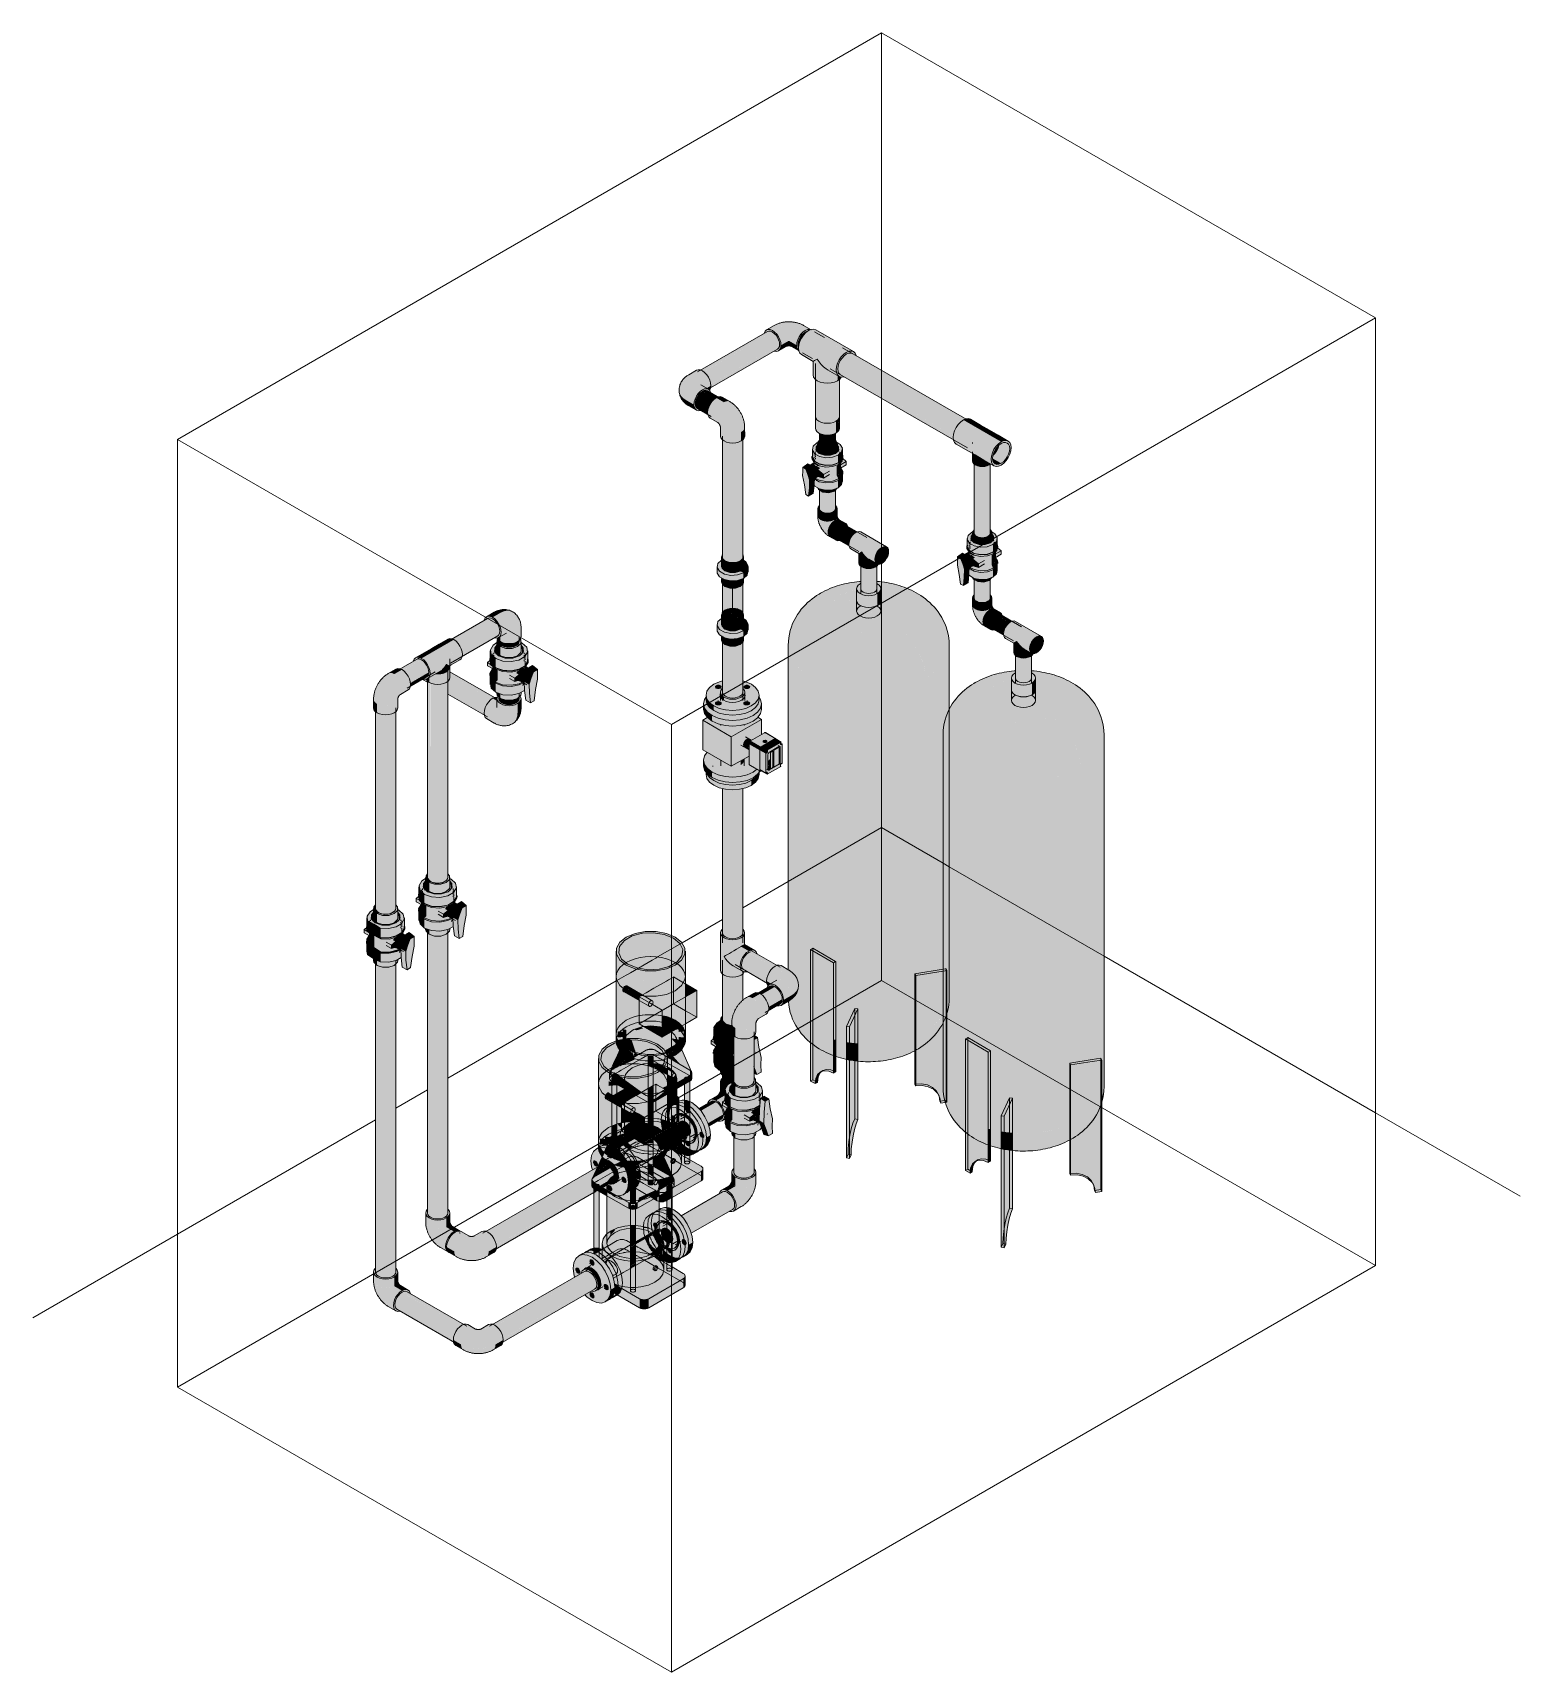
# Model space of a CAD drawing. Header units: millimetres. Extents: x -3207 to 1412, y 342 to 5433.
import ezdxf

# ---------------------------------------------------------------- set-up
doc = ezdxf.new("R2010")
doc.units = ezdxf.units.MM
for name, color, linetype, lineweight in [('A-_ANNOTSPNO_A', 7, 'Continuous', 9), ('A-_FLORLEVL_E', 7, 'Continuous', 9), ('M-_EQPT----_E', 7, 'Continuous', 9), ('M-_WATR----_E', 5, 'Continuous', 9)]:
    doc.layers.add(name, color=color, linetype=linetype, lineweight=lineweight)

# ---------------------------------------------------------------- blocks, each defined once
blk = doc.blocks.new('HY-H H2162_4T - HY-H H2162_4T-508128-В10 Аксонометрия')
at = {"layer": 'M-_EQPT----_E', "color": 9, "lineweight": 20}
for p, q in [((-648.5, 3669.8), (-648.5, 3637.2)), ((-573.5, 3637.2), (-573.5, 3669.8))]:
    blk.add_line(p, q, dxfattribs=at)
at = {"layer": 'M-_EQPT----_E', "color": 253, "lineweight": 20}
for p, q in [((-648.5, 3637.2), (-647.2, 3642.8)), ((-647.2, 3642.8), (-643.5, 3648)), ((-643.5, 3648), (-637.5, 3652.5)), ((-637.5, 3652.5), (-635.4, 3653.6)), ((-586.6, 3653.6), (-584.5, 3652.5)), ((-584.5, 3652.5), (-578.5, 3648)), ((-578.5, 3648), (-574.8, 3642.8)), ((-574.8, 3642.8), (-573.5, 3637.2))]:
    blk.add_line(p, q, dxfattribs=at)
at = {"layer": 'M-_EQPT----_E', "color": 9, "lineweight": 20}
for points in [[(-648.5, 3669.8, 0), (-647.2, 3664.2, 0), (-643.5, 3659, 0), (-637.5, 3654.5, 0)], [(-637.5, 3654.5, 0), (-629.7, 3651.1, 0), (-620.7, 3648.9, 0), (-611, 3648.2, 0), (-601.3, 3648.9, 0), (-592.2, 3651.1, 0), (-584.5, 3654.5, 0), (-578.5, 3659, 0), (-574.8, 3664.2, 0), (-573.5, 3669.8, 0)], [(-637.5, 3621.9, 0), (-643.5, 3626.3, 0), (-647.2, 3631.6, 0), (-648.5, 3637.2, 0)], [(-573.5, 3637.2, 0), (-574.8, 3631.6, 0), (-578.5, 3626.3, 0), (-584.5, 3621.9, 0), (-592.2, 3618.4, 0), (-601.3, 3616.3, 0), (-611, 3615.5, 0), (-620.7, 3616.3, 0), (-629.7, 3618.4, 0), (-637.5, 3621.9, 0)]]:
    blk.add_polyline3d(points, dxfattribs=at)
blk = doc.blocks.new('ВертикальныйМногоступенчатыйЦентробежныйНасос_CDM15-CDM20_CNP - CDM15-4FSWPC-698583-В10 Аксонометрия')
at = {"layer": 'M-_EQPT----_E', "lineweight": 20}
for color, points in [(9, [(-1370.7, 2541.6), (-1365.7, 2545), (-1369.8, 2547.9), (-1378.6, 2556.6), (-1384.5, 2566), (-1387.5, 2575.9), (-1387.5, 2586), (-1384.5, 2595.9), (-1378.6, 2605.3), (-1369.8, 2614), (-1358.7, 2621.7), (-1344.7, 2628.4), (-1330.2, 2633.2), (-1313.9, 2636.7), (-1296.7, 2638.4), (-1279.3, 2638.4), (-1262.2, 2636.7), (-1245.8, 2633.2), (-1230.7, 2628.2), (-1217.4, 2621.7), (-1212, 2624.8), (-1224.8, 2631.2), (-1239.2, 2636.3), (-1254.8, 2640), (-1273.5, 2642.4), (-1288, 2643), (-1304.8, 2642.3), (-1321.2, 2640), (-1336.8, 2636.3), (-1351.2, 2631.2), (-1364, 2624.8), (-1375, 2617.4), (-1384.5, 2608.1), (-1390.3, 2600), (-1394.2, 2590.7), (-1395.5, 2581), (-1394.2, 2571.2), (-1390.2, 2561.8), (-1383.8, 2552.8), (-1373.8, 2543.7)]), (9, [(-1365.7, 2545), (-1364, 2546.1), (-1351.2, 2552.4), (-1335.8, 2558), (-1315.1, 2571.2), (-1284.5, 2588.2), (-1258.3, 2604), (-1236, 2615.3), (-1217.4, 2621.7), (-1230.7, 2628.2), (-1245.8, 2633.2), (-1262.2, 2636.7), (-1279.3, 2638.4), (-1296.7, 2638.4), (-1313.9, 2636.7), (-1330.2, 2633.2), (-1345.3, 2628.2), (-1358.7, 2621.7), (-1369.9, 2614), (-1378.6, 2605.3), (-1384.6, 2595.7), (-1387.5, 2586), (-1387.5, 2575.9), (-1384.5, 2566), (-1378.6, 2556.6), (-1369.8, 2547.9), (-1367.3, 2546.1)]), (9, [(-1210.3, 2545), (-1206.2, 2547.9), (-1197.5, 2556.6), (-1191.5, 2566), (-1188.5, 2575.9), (-1188.5, 2586), (-1191.5, 2595.9), (-1197.5, 2605.3), (-1206.2, 2614), (-1217.4, 2621.7), (-1236, 2615.3), (-1259.5, 2603.4), (-1293.7, 2583), (-1318.9, 2568.9), (-1335.8, 2557.8), (-1321.2, 2561.3), (-1301.8, 2563.7), (-1287.8, 2564.3), (-1269.6, 2563.3), (-1254.8, 2561.3), (-1238.5, 2557.3), (-1224.8, 2552.4), (-1212, 2546.1)]), (9, [(-1205.3, 2541.6), (-1201, 2544.5), (-1191.5, 2553.8), (-1185.8, 2561.8), (-1181.8, 2571.2), (-1180.5, 2581), (-1181.8, 2590.7), (-1185.8, 2600.1), (-1192.2, 2609.1), (-1201, 2617.4), (-1212, 2624.8), (-1217.4, 2621.7), (-1206.2, 2614), (-1197.5, 2605.3), (-1191.5, 2595.7), (-1188.5, 2586), (-1188.5, 2575.9), (-1191.7, 2565.8), (-1197.5, 2556.6), (-1206.2, 2547.9), (-1210.3, 2545), (-1206.2, 2542.2)]), (9, [(-1395.5, 2502.2), (-1394.2, 2511.9), (-1390.2, 2521.4), (-1383.8, 2530.4), (-1375, 2538.7), (-1370.7, 2541.6), (-1375, 2544.5), (-1384.5, 2553.8), (-1390.2, 2561.8), (-1394.2, 2571.2), (-1395.5, 2581), (-1395.5, 2511.9)]), (9, [(-1180.5, 2502.2), (-1180.5, 2581), (-1181.8, 2571.2), (-1185.8, 2561.8), (-1192.2, 2552.8), (-1202.2, 2543.7), (-1205.3, 2541.6), (-1201, 2538.7), (-1192.2, 2530.4), (-1185.8, 2521.4), (-1181.8, 2511.9), (-1181.6, 2510)]), (254, [(-1395.5, 2322.4), (-1394.2, 2332.1), (-1390.2, 2341.6), (-1383.8, 2350.6), (-1375, 2358.9), (-1364, 2366.3), (-1364, 2450.7), (-1372.6, 2455.7), (-1373.7, 2456.7), (-1374.4, 2458.3), (-1374.6, 2460.3), (-1374.4, 2462.5), (-1373.7, 2464.9), (-1375, 2465.8), (-1383.8, 2474.1), (-1390.2, 2483.1), (-1394.2, 2492.5), (-1395.5, 2502.2), (-1395.5, 2332.1)]), (253, [(-1324, 2427.6), (-1324, 2431), (-1374.6, 2460.3), (-1374.4, 2458.3), (-1373.7, 2456.7), (-1372.6, 2455.7), (-1336.8, 2435)]), (253, [(-1324, 2431), (-1324, 2439.2), (-1317.8, 2442.7), (-1324, 2443.9), (-1338.4, 2447.5), (-1352.7, 2452.7), (-1365.7, 2459.5), (-1373.7, 2464.9), (-1374.4, 2462.5), (-1374.4, 2460.1), (-1336.8, 2438.4)]), (153, [(-1364, 2458.3), (-1350.6, 2466.1), (-1363.5, 2473.3), (-1364, 2473.4), (-1365.7, 2473.3), (-1367.6, 2472.5), (-1369.4, 2471.2), (-1371.1, 2469.4), (-1373.3, 2465.7), (-1373.7, 2464.9), (-1365.7, 2459.5)]), (153, [(-1336.8, 2446.9), (-1330.3, 2454.4), (-1350.9, 2465.9), (-1363.9, 2458.3), (-1351.2, 2452), (-1338.4, 2447.5)]), (153, [(-1317.8, 2442.7), (-1314, 2444.9), (-1330.4, 2454.2), (-1336.8, 2446.9), (-1320.9, 2443.2)]), (155, [(-1307.7, 2441.3), (-1314.1, 2444.9), (-1317.4, 2442.7), (-1308, 2441.4)]), (253, [(-1252, 2397.6), (-1180.5, 2438.9), (-1180.7, 2479.7), (-1186, 2482.8), (-1192.2, 2474.1), (-1201, 2465.8), (-1212, 2458.3), (-1224.8, 2452), (-1239.2, 2446.9), (-1254.8, 2443.2), (-1271.2, 2440.9), (-1288, 2440.2), (-1307, 2440.9), (-1283, 2427.1), (-1281.9, 2426), (-1281.2, 2424.5), (-1280.9, 2422.5), (-1281.2, 2420.2), (-1281.9, 2417.9), (-1283, 2415.5), (-1254.8, 2399.2)]), (9, [(-1180.5, 2438.9), (-1145.3, 2459.3), (-1180.5, 2479.6), (-1180.5, 2459.3)]), (9, [(-1180.5, 2355.1), (-1145.3, 2375.5), (-1145.3, 2459.3), (-1180.5, 2438.9), (-1180.5, 2387.8)]), (253, [(-1252, 2380.8), (-1252, 2397.6), (-1283, 2415.5), (-1284.5, 2413.4), (-1286.2, 2411.6), (-1288, 2410.2), (-1289.8, 2409.5), (-1292.1, 2409.5), (-1294.1, 2410.4), (-1324, 2427.3), (-1324, 2380.8), (-1321.2, 2381.4), (-1304.8, 2383.7), (-1288, 2384.5), (-1271.2, 2383.7), (-1254.8, 2381.4)]), (253, [(-1191.1, 2349), (-1180.5, 2355.1), (-1180.5, 2438.9), (-1252, 2397.6), (-1252, 2380.8), (-1239.2, 2377.7), (-1224.8, 2372.6), (-1212, 2366.3), (-1201, 2358.9), (-1192.2, 2350.6)]), (253, [(-1390.5, 2303.8), (-1375, 2307.3), (-1375, 2314.4), (-1390.2, 2313), (-1390.2, 2331.7), (-1375, 2330.3), (-1375, 2338.7), (-1351.2, 2334.2), (-1351.2, 2341), (-1339.8, 2337.6), (-1332.4, 2341), (-1317.1, 2345.5), (-1321.2, 2348.8), (-1321.2, 2353.8), (-1324, 2355.3), (-1324, 2363.2), (-1336.8, 2377.7), (-1351.2, 2372.6), (-1364, 2366.3), (-1375, 2358.9), (-1383.8, 2350.6), (-1390.2, 2341.6), (-1394.2, 2332.1), (-1395.5, 2322.4), (-1394.2, 2312.7), (-1390.8, 2304.5)]), (145, [(-1252, 2313.8), (-1252, 2343.6), (-1259, 2345.5), (-1273.7, 2347.9), (-1288, 2348.7), (-1304.8, 2347.6), (-1309.2, 2346.8), (-1254.8, 2315.4)]), (153, [(-1223.8, 2330.1), (-1191.1, 2349), (-1192.2, 2350.6), (-1201, 2358.9), (-1212, 2366.3), (-1224.8, 2372.6), (-1239.2, 2377.7), (-1252, 2380.8), (-1252, 2343.6), (-1242.7, 2340.6), (-1230.7, 2335), (-1224.8, 2330.8)]), (145, [(-1252, 2313.8), (-1223.8, 2330.1), (-1230.7, 2335), (-1243.6, 2341), (-1252, 2343.6), (-1252, 2315.6)]), (253, [(-1198.3, 2288.5), (-1191.7, 2295), (-1185.8, 2303.2), (-1181.8, 2312.7), (-1180.5, 2322.4), (-1181.8, 2332.1), (-1185.8, 2341.6), (-1191.1, 2349), (-1212, 2336.6), (-1201, 2338.7), (-1201, 2330.3), (-1185.8, 2331.7), (-1185.8, 2313), (-1201, 2314.4), (-1201, 2306.1), (-1206.8, 2307.2), (-1200.3, 2292.8)]), (9, [(-1395.5, 2302.1), (-1390.5, 2303.8), (-1394.2, 2312.7), (-1395.5, 2322.4), (-1395.5, 2303.2)]), (153, [(-1377.7, 2288.5), (-1369.2, 2307.2), (-1375, 2306.1), (-1375, 2307.3), (-1379.1, 2306.5), (-1390.5, 2303.8), (-1389.7, 2302.4), (-1383.5, 2293.9), (-1379.8, 2290.5)]), (253, [(-1375, 2307.3), (-1368.7, 2308.2), (-1365.2, 2315.3), (-1364, 2317.6), (-1364, 2336.6), (-1375, 2338.7), (-1375, 2330.3), (-1390.2, 2331.7), (-1390.2, 2313), (-1375, 2314.4), (-1375, 2309.4)]), (8, [(-1377.8, 2288.3), (-1377.7, 2288.5), (-1382.4, 2292.8), (-1381.4, 2290.4)]), (145, [(-1364, 2278.5), (-1342.6, 2290.9), (-1347.4, 2304.9), (-1351.2, 2303.8), (-1351.2, 2309.8), (-1357.1, 2309.4), (-1369.2, 2307.2), (-1377.7, 2288.5), (-1373.7, 2285), (-1364.1, 2278.6)]), (153, [(-1375, 2306.1), (-1369.2, 2307.2), (-1369, 2308.2), (-1375, 2307.2), (-1375, 2306.5)]), (145, [(-1369.2, 2307.2), (-1364, 2308.1), (-1364, 2308.9), (-1368.7, 2308.2), (-1369.2, 2307.2)]), (143, [(-1368.7, 2308.2), (-1364, 2308.9), (-1364, 2317.6), (-1368.2, 2309.4)]), (145, [(-1320.2, 2263.2), (-1300, 2274.5), (-1298, 2275.4), (-1293.2, 2276.6), (-1286.5, 2276.9), (-1282.8, 2276.6), (-1278, 2275.4), (-1271.9, 2272.5), (-1257.8, 2264.4), (-1244.3, 2272.2), (-1247.7, 2276.7), (-1256.1, 2284.6), (-1268.3, 2292.7), (-1281.6, 2298.9), (-1296, 2303.8), (-1309.8, 2307.2), (-1328.6, 2309.5), (-1344.7, 2310.1), (-1349.1, 2309.8), (-1334.2, 2266.5), (-1321.2, 2263.4)]), (143, [(-1239.2, 2267.1), (-1223.4, 2272.9), (-1210.8, 2279.3), (-1199.9, 2287), (-1198.3, 2288.5), (-1207, 2307.2), (-1224.8, 2310.4), (-1208.6, 2292.8), (-1243.9, 2272.4), (-1239.2, 2267.1)]), (9, [(-1191.9, 2274.2), (-1185.3, 2283.8), (-1181.8, 2292.2), (-1180.5, 2303.2), (-1180.5, 2322.4), (-1181.8, 2312.7), (-1185.8, 2303.2), (-1192.6, 2293.9), (-1198.3, 2288.4), (-1192.2, 2275)]), (153, [(-1357.5, 2254.8), (-1356.7, 2255.8), (-1356.7, 2257.9), (-1363.9, 2260.3), (-1362.3, 2266.9), (-1360.3, 2267), (-1361, 2272.2), (-1360.3, 2274), (-1355.6, 2272.6), (-1355.5, 2274.3), (-1365.2, 2279.3), (-1376.1, 2286.9), (-1377.8, 2288.3), (-1384.1, 2274.2), (-1382.7, 2272.7), (-1374, 2264.8), (-1362.5, 2257.3), (-1358.6, 2255.4)]), (143, [(-1381.8, 2227.1), (-1376.3, 2228.4), (-1371.2, 2229.1), (-1337.5, 2244.5), (-1338.4, 2247.2), (-1344.3, 2249.3), (-1381.2, 2227.7), (-1381.5, 2227.4)]), (253, [(-1380.8, 2228.2), (-1344.7, 2249.4), (-1353.3, 2252.7), (-1357.5, 2254.8), (-1380.6, 2228.4)]), (145, [(-1336.8, 2267.1), (-1335.1, 2269), (-1342.6, 2290.9), (-1364, 2278.5), (-1349.6, 2271.6), (-1337.4, 2267.3)]), (153, [(-1344.3, 2249.3), (-1339.9, 2251.8), (-1345.3, 2268.9), (-1357.5, 2254.8), (-1348.9, 2250.9), (-1344.6, 2249.4)]), (145, [(-1338.4, 2247.2), (-1340, 2251.8), (-1344.3, 2249.3), (-1340.7, 2248)]), (145, [(-1288, 2260.3), (-1268.2, 2261.5), (-1256.1, 2263.4), (-1257.8, 2264.4), (-1259.8, 2263.4), (-1273.9, 2273.6), (-1275.1, 2273), (-1275.2, 2273.6), (-1302.2, 2273.6), (-1320.2, 2263.2), (-1303.8, 2261), (-1288.9, 2260.4)]), (155, [(-1288, 2239.9), (-1280.3, 2240.4), (-1285.7, 2243.2), (-1287.8, 2242.7), (-1288.3, 2242.5), (-1290.7, 2240.4), (-1291, 2240), (-1288.3, 2239.9)]), (153, [(-1249.9, 2259.8), (-1250, 2260.9), (-1251.2, 2260.5), (-1250, 2259.8)]), (253, [(-1240, 2265.3), (-1230.7, 2268.9), (-1227.2, 2271.3), (-1240.5, 2266.5), (-1240.1, 2265.5)]), (145, [(-1237.6, 2247.2), (-1235.6, 2248.1), (-1236.2, 2251.7), (-1237.6, 2247.2)]), (253, [(-1231.7, 2249.3), (-1224.8, 2251.7), (-1218.5, 2254.8), (-1230.7, 2268.9), (-1235.9, 2251.7), (-1235.6, 2251.5)]), (254, [(-1195.2, 2228.2), (-1218.5, 2254.8), (-1224.8, 2251.7), (-1231.7, 2249.3), (-1197.5, 2229.5)]), (253, [(-1218.5, 2254.8), (-1210.9, 2258.8), (-1199.7, 2266.7), (-1191.9, 2274.2), (-1198.4, 2288.4), (-1202.4, 2285), (-1213.2, 2277.9), (-1220.6, 2274.3), (-1219.3, 2255.8)]), (254, [(-1161.9, 2207.3), (-1162.1, 2207.8), (-1191.9, 2274.2), (-1193.2, 2272.8), (-1202, 2264.8), (-1213.5, 2257.3), (-1218.5, 2254.8), (-1195.2, 2228.2), (-1166.4, 2211.6), (-1163, 2208.8), (-1162.1, 2207.6)]), (153, [(-1369, 2181.9), (-1368.9, 2185.9), (-1366.2, 2197.5), (-1357.5, 2209.3), (-1344.7, 2218.8), (-1327.5, 2226.2), (-1315.7, 2229.2), (-1329.3, 2230.8), (-1344.7, 2231.4), (-1361.4, 2230.5), (-1371.6, 2228.9), (-1385.9, 2222.4), (-1381.8, 2227.1), (-1384.2, 2226.3), (-1409.6, 2211.6), (-1409.6, 2195.2), (-1400.9, 2205.2), (-1370.1, 2182.8)]), (8, [(-1393.1, 2167.8), (-1393.4, 2185.9), (-1401.1, 2190.1), (-1403.2, 2189.9), (-1406.2, 2188.9), (-1407.3, 2188.3), (-1408.1, 2187.7), (-1408.9, 2186.6), (-1409.1, 2184.2), (-1408.9, 2176.8), (-1393.4, 2167.9)]), (153, [(-1393.2, 2185.8), (-1393.4, 2186.6), (-1394.2, 2187.7), (-1395.6, 2188.8), (-1397.1, 2189.4), (-1400.6, 2190), (-1393.2, 2185.8)]), (8, [(-1296, 2231.6), (-1293.4, 2231.9), (-1293.5, 2234.2), (-1293.4, 2235), (-1292.6, 2237.5), (-1291.1, 2240), (-1296, 2240), (-1296, 2231.6)]), (8, [(-1280, 2219.7), (-1280.3, 2223.1), (-1292.9, 2230.7), (-1293.7, 2231.8), (-1296, 2231.6), (-1295.7, 2225.1), (-1291.8, 2223.9), (-1280.1, 2219.7)]), (153, [(-1296, 2154.3), (-1280, 2163.6), (-1280.3, 2219.8), (-1296, 2225.1), (-1296, 2155.6)]), (252, [(-1280, 2223), (-1280.3, 2231.6), (-1289.7, 2232.1), (-1293.4, 2231.8), (-1292.9, 2230.7), (-1291, 2229.3), (-1280.1, 2223)]), (145, [(-1235.6, 2197.3), (-1235.6, 2214.6), (-1261.4, 2229.3), (-1268.5, 2230.7), (-1280, 2231.6), (-1279.9, 2222.9), (-1236.3, 2197.7)]), (9, [(-1182.9, 2167.8), (-1166.9, 2177), (-1167.1, 2186.6), (-1167.9, 2187.7), (-1169.2, 2188.7), (-1170.9, 2189.4), (-1172.8, 2189.9), (-1175.7, 2189.9), (-1182.9, 2185.4), (-1182.9, 2179.8)]), (253, [(-1182.8, 2185.8), (-1175.4, 2190), (-1176.9, 2189.9), (-1178.9, 2189.4), (-1180.5, 2188.7), (-1181.8, 2187.7), (-1182.6, 2186.6)]), (9, [(-1166.4, 2195.2), (-1161.9, 2199.5), (-1160.5, 2203.4), (-1162.2, 2207.8), (-1163.6, 2209.5), (-1166.4, 2211.6), (-1166.4, 2197.6)]), (254, [(-1166.4, 2177.3), (-1163.1, 2179.8), (-1161.2, 2182.4), (-1160.5, 2185.4), (-1160.5, 2203.4), (-1161.2, 2200.4), (-1163.2, 2197.6), (-1166.4, 2195.2), (-1166.4, 2179.8)]), (153, [(-1317.4, 2142), (-1315.6, 2143), (-1369, 2181.9), (-1368.8, 2171.7), (-1318.3, 2142.5)]), (8, [(-1332.9, 2133), (-1317.4, 2142), (-1339.7, 2154.8), (-1344.7, 2152.8), (-1341, 2155.6), (-1369, 2171.8), (-1369, 2153.8), (-1333.1, 2133.1)]), (143, [(-1356.8, 2119.2), (-1345.3, 2125.8), (-1345.5, 2140.3), (-1350.3, 2143), (-1355.6, 2123.9)]), (8, [(-1345.3, 2152.4), (-1339.7, 2154.8), (-1341, 2155.6), (-1344.7, 2152.8)]), (143, [(-1345.3, 2125.8), (-1333.1, 2133.1), (-1345.3, 2140.1), (-1345.3, 2127.8)]), (153, [(-1242.9, 2151.1), (-1239.7, 2152.9), (-1236.8, 2160.6), (-1236.4, 2163.2), (-1251.8, 2156.2), (-1245.2, 2152.4)]), (8, [(-1241, 2150), (-1240.8, 2150.2), (-1239.7, 2152.9), (-1242.7, 2150.9), (-1241.5, 2150.2)]), (253, [(-1235.6, 2146.8), (-1235.7, 2155.2), (-1239.7, 2152.9), (-1240.8, 2149.8), (-1235.7, 2146.9)]), (143, [(-1239.7, 2152.9), (-1235.6, 2155.3), (-1235.6, 2163.6), (-1236.4, 2163.2), (-1236.9, 2159.7)]), (143, [(-1236.4, 2163.2), (-1235.6, 2163.6), (-1235.8, 2168)]), (253, [(-1235.6, 2155.3), (-1207, 2171.8), (-1207, 2176.7), (-1235.6, 2163.6), (-1235.6, 2159.7)]), (9, [(-1227.4, 2142.1), (-1207, 2153.8), (-1207, 2171.8), (-1235.6, 2155.3), (-1235.6, 2146.8), (-1230.1, 2143.6)]), (254, [(-1207, 2130.3), (-1207, 2153.8), (-1227.4, 2142.1), (-1209.1, 2131.5)]), (153, [(-1350.5, 1990.7), (-1339.8, 1996.9), (-1340.5, 2000.3), (-1347.4, 2004.3), (-1350.5, 1991)]), (155, [(-1319.2, 1988), (-1296, 2001.4), (-1296, 2007), (-1298.7, 2008.2), (-1312.9, 2012.4), (-1337.2, 1998.4), (-1320.8, 1988.9)]), (155, [(-1312.7, 1984.2), (-1296, 1993.9), (-1296, 2001.4), (-1319.2, 1988), (-1315, 1985.5)]), (252, [(-1296, 2007), (-1296, 2007.7), (-1308.5, 2014.9), (-1312.8, 2012.4), (-1312.1, 2012.3), (-1298.1, 2008)]), (252, [(-1290.6, 2004.5), (-1290.5, 2004.5), (-1296, 2007.7), (-1295.7, 2006.9), (-1291.2, 2004.7)]), (145, [(-1296, 2001.4), (-1290.6, 2004.5), (-1296, 2007), (-1296, 2002.2)]), (145, [(-1296, 1993.9), (-1284.1, 2000.8), (-1290.6, 2004.5), (-1296, 2001.4), (-1296, 1993.9)]), (252, [(-1295.1, 1987.9), (-1280, 1996.6), (-1280.3, 1998.3), (-1284, 2000.6), (-1296, 1993.4), (-1295.7, 1988.8), (-1295.1, 1988)]), (145, [(-1296, 1987.4), (-1295.1, 1988), (-1295.9, 1989.5), (-1296, 1988.8), (-1296, 1987.5)]), (145, [(-1288, 1985.4), (-1285, 1985.8), (-1283.2, 1986.4), (-1281.7, 1987.2), (-1280.7, 1988.3), (-1280.1, 1989.5), (-1280, 1991.1), (-1280.3, 1996.5), (-1294.9, 1987.7), (-1292.8, 1986.4), (-1291, 1985.8), (-1289, 1985.5)]), (252, [(-1280, 1998.1), (-1280.3, 1998.6), (-1280.3, 1998.3), (-1280, 1998.1)]), (252, [(-1278.8, 1997.3), (-1278.4, 1997.5), (-1280, 1998.5), (-1279.9, 1998), (-1279.5, 1997.7)]), (252, [(-1257, 1963.6), (-1246.6, 1966.2), (-1242.5, 1968.1), (-1240.4, 1971.4), (-1239, 1974.8), (-1278.4, 1997.5), (-1278.7, 1997.2), (-1275.3, 1994.6), (-1267.7, 1986.1), (-1261.5, 1973.7), (-1257.2, 1964)]), (8, [(-1239, 1974.8), (-1236.8, 1980.4), (-1235.7, 1990.4), (-1236.4, 1994.6), (-1239.6, 1999.8), (-1247.3, 2015.5), (-1278.3, 1997.5), (-1240.7, 1975.8)]), (252, [(-1236.2, 1994.3), (-1237.2, 2000), (-1241.2, 2009.3), (-1246.1, 2016.2), (-1247.2, 2015.6), (-1238.6, 1997.9), (-1236.4, 1994.6)]), (8, [(-1235.6, 1993.4), (-1235.6, 2003.6), (-1238.4, 2009.3), (-1239.6, 2013.3), (-1240.1, 2018.3), (-1239.9, 2019.8), (-1246.1, 2016.2), (-1240.5, 2008), (-1236.8, 1998.3), (-1236.2, 1994.3), (-1235.7, 1993.5)]), (8, [(-1236.7, 1973.5), (-1235.6, 1974.2), (-1235.8, 1987.5), (-1237.2, 1979.2), (-1239, 1974.8), (-1236.9, 1973.6)]), (8, [(-1226, 1979.7), (-1215.7, 1986), (-1215.6, 1986.4), (-1217.2, 1987), (-1220.7, 1988.8), (-1225.4, 1992.2), (-1229.5, 1995.9), (-1233.4, 2000.5), (-1235.6, 2003.1), (-1235.6, 1993.4), (-1226.5, 1980.1)]), (253, [(-1214.8, 1986.2), (-1202.1, 1993.7), (-1202.6, 1994.2), (-1208, 2002.1), (-1209.8, 1994.2), (-1215.4, 1986.3)]), (153, [(-1296, 1933.8), (-1292, 1935.1), (-1280, 1939.5), (-1280.3, 1945.2), (-1296, 1936), (-1296, 1934.3)]), (253, [(-1227.5, 1882.2), (-1221.5, 1884.9), (-1247, 1941.4), (-1248.3, 1940), (-1257.1, 1932), (-1268.5, 1924.5), (-1280, 1918.8), (-1279.9, 1912.5), (-1229.1, 1883.2)]), (8, [(-1252.5, 1953.7), (-1236.4, 1963), (-1235.6, 1971), (-1244.1, 1965.8), (-1247.6, 1961.1), (-1253.3, 1955.6), (-1252.8, 1954.3)]), (253, [(-1246.9, 1941.4), (-1240.8, 1949.9), (-1236.8, 1959.8), (-1236.4, 1963), (-1252.5, 1953.7), (-1247.3, 1942.2)]), (8, [(-1243.5, 1966.6), (-1238.2, 1970), (-1242.7, 1967.8), (-1243.4, 1966.8)]), (8, [(-1242.5, 1968.1), (-1235.6, 1971.3), (-1235.8, 1972.9), (-1239, 1974.8), (-1241.5, 1969.4), (-1241.8, 1969)]), (8, [(-1235.6, 1972.8), (-1235.6, 1974.2), (-1236.7, 1973.5), (-1235.8, 1972.9)]), (8, [(-1235.6, 1971.2), (-1234.4, 1972.1), (-1235.6, 1972.6), (-1235.6, 1971.3)]), (9, [(-1227.5, 1968.2), (-1219.5, 1972.8), (-1224.2, 1977.6), (-1228.3, 1975.1), (-1230.7, 1973.3), (-1233.9, 1971.9), (-1228, 1968.4)]), (254, [(-1223.3, 1965.7), (-1219.2, 1967.8), (-1216.6, 1969.8), (-1219.5, 1972.8), (-1227.5, 1968.2), (-1223.7, 1966)]), (8, [(-1224.4, 1978), (-1217.8, 1983.1), (-1216.3, 1985.3), (-1226, 1979.7), (-1224.7, 1978.3)]), (254, [(-1192, 1947.7), (-1192, 1952.2), (-1197.5, 1954.5), (-1212.6, 1965.5), (-1216.6, 1969.8), (-1221.1, 1966.7), (-1223.3, 1965.7), (-1192.7, 1948.1)]), (254, [(-1219.7, 1845.7), (-1131.7, 1896.5), (-1128.6, 1898.9), (-1126.6, 1901.7), (-1125.9, 1904.7), (-1126.6, 1907.7), (-1128.6, 1910.5), (-1131.7, 1912.9), (-1166.9, 1933.1), (-1167.1, 1923.5), (-1167.9, 1922.4), (-1169.2, 1921.4), (-1170.9, 1920.7), (-1172.8, 1920.2), (-1174.9, 1920.1), (-1176.9, 1920.2), (-1178.9, 1920.7), (-1180.5, 1921.4), (-1181.8, 1922.4), (-1182.6, 1923.5), (-1182.9, 1924.7), (-1182.9, 1942.4), (-1192, 1947.7), (-1192, 1924.7), (-1195.7, 1909.7), (-1205.5, 1896.5), (-1221.1, 1885.1), (-1221.4, 1884.7), (-1216.2, 1873.2), (-1215.6, 1870.6), (-1215.6, 1852.6), (-1216.3, 1849.6), (-1218.3, 1846.8)]), (9, [(-1216.6, 1969.8), (-1204.9, 1978.6), (-1203.2, 1982.2), (-1219.5, 1972.8), (-1217.2, 1970.3)]), (9, [(-1168.3, 1946.7), (-1166.9, 1947.1), (-1167.1, 1965.7), (-1173.5, 1968.4), (-1182.9, 1975.2), (-1182.6, 1948.2), (-1181.8, 1948), (-1169.2, 1946.8)]), (254, [(-1156.3, 1950.4), (-1141.9, 1959), (-1138.2, 1962.4), (-1144.3, 1960.6), (-1146.3, 1960.6), (-1147, 1959), (-1147.9, 1958.2)]), (8, [(-1351.1, 1904.7), (-1351.2, 1907.4), (-1351.8, 1907.2), (-1351.1, 1904.8)]), (252, [(-1346.1, 1907.2), (-1341, 1910.4), (-1342.9, 1909.9), (-1344, 1909.3), (-1345.6, 1907.8), (-1346, 1907.4)]), (252, [(-1343.1, 1907), (-1335.3, 1907.6), (-1340.6, 1910.4), (-1345.6, 1907.1), (-1343.4, 1907)]), (252, [(-1340.9, 1910.4), (-1340.4, 1910.7), (-1335.1, 1913.8), (-1335.3, 1919.1), (-1336.1, 1919.9), (-1336.8, 1916.5), (-1338.3, 1913.2), (-1340.8, 1910.4)]), (252, [(-1335.1, 1913.8), (-1327, 1918.4), (-1328.7, 1923.4), (-1331.1, 1928), (-1336.8, 1927.5), (-1336.3, 1925.5), (-1336, 1920.4), (-1335.9, 1919.9), (-1335.3, 1919.1), (-1335.1, 1916.7), (-1335.1, 1914.1)]), (9, [(-1216.9, 1874.5), (-1217.1, 1875), (-1221.7, 1884.8), (-1227.5, 1882.2), (-1220.1, 1877.8), (-1218, 1876), (-1217.1, 1874.7)]), (254, [(-1131.7, 1868), (-1128.6, 1870.3), (-1126.6, 1873.1), (-1125.9, 1876.1), (-1125.9, 1904.7), (-1126.6, 1901.7), (-1128.6, 1898.9), (-1131.7, 1896.5), (-1131.7, 1870.3)]), (253, [(-1277.9, 1811.9), (-1267.5, 1817.8), (-1267.5, 1834.5), (-1268.7, 1835.1), (-1293.4, 1820.9), (-1284.9, 1815.9)]), (253, [(-1262.1, 1839), (-1237.8, 1852.9), (-1237.6, 1853.8), (-1236.8, 1854.9), (-1235.6, 1855.9), (-1233.9, 1856.6), (-1229.9, 1857.5), (-1221.4, 1862.4), (-1216.9, 1866.6), (-1215.6, 1870.6), (-1217.3, 1875), (-1218.6, 1876.6), (-1222.6, 1879.4), (-1227.5, 1882.2), (-1240.8, 1876.5), (-1263.2, 1871.2), (-1269, 1870.5), (-1264.8, 1864.7), (-1262.1, 1852.6), (-1262.1, 1840.5)]), (253, [(-1267.5, 1834.5), (-1262.1, 1837.6), (-1262.1, 1839), (-1268.7, 1835.1)]), (254, [(-1253.4, 1802.5), (-1248.2, 1802.9), (-1242.7, 1804.4), (-1239.2, 1805.9), (-1239.2, 1834.2), (-1262.1, 1821), (-1262.1, 1803.8), (-1258.5, 1802.9)]), (253, [(-1237.9, 1851.6), (-1228.3, 1857.1), (-1230.7, 1857), (-1237.9, 1852.6)]), (9, [(-1237.9, 1806.6), (-1221.9, 1815.9), (-1222.2, 1844), (-1237.9, 1834.9), (-1237.9, 1815.9)]), (253, [(-1237.8, 1852.9), (-1230.5, 1857.2), (-1232, 1857.1), (-1233.9, 1856.6), (-1235.6, 1855.9), (-1236.8, 1854.9), (-1237.6, 1853.8)]), (9, [(-1267.5, 1805.9), (-1267.5, 1817.8), (-1277.9, 1811.9), (-1271.9, 1808.4)])]:
    blk.add_hatch(color=color, dxfattribs=at).paths.add_polyline_path(points)
h = blk.add_hatch(color=253, dxfattribs=at)
h.paths.add_polyline_path([(-1373.7, 2464.9), (-1373.3, 2465.8), (-1372.6, 2467.2), (-1371.1, 2469.4), (-1369.4, 2471.2), (-1367.6, 2472.5), (-1365.7, 2473.3), (-1363.5, 2473.3), (-1361.5, 2472.4), (-1350.6, 2466.1), (-1212, 2546.1), (-1225.7, 2552.8), (-1239.2, 2557.5), (-1255.7, 2561.4), (-1274.2, 2563.7), (-1288.2, 2564.3), (-1306.4, 2563.3), (-1321.2, 2561.3), (-1336.8, 2557.5), (-1351.2, 2552.4), (-1365.7, 2545), (-1375.8, 2537.9), (-1383.8, 2530.4), (-1390.2, 2521.4), (-1394.2, 2511.9), (-1395.5, 2502.2), (-1393.9, 2491.7), (-1390.2, 2483.1), (-1383.8, 2474.1), (-1373.7, 2464.9)])
h.paths.add_polyline_path([(-1288, 2502.2), (-1292.6, 2519.1), (-1288, 2518.9), (-1283.4, 2518.9), (-1285.3, 2511.9)])
h.paths.add_polyline_path([(-1364, 2495.3), (-1364, 2509.2), (-1288, 2502.2), (-1357.4, 2495.9)])
h = blk.add_hatch(color=253, dxfattribs=at)
h.paths.add_polyline_path([(-1288, 2502.2), (-1205.5, 2509.8), (-1206.4, 2502.2), (-1212, 2502.2), (-1212, 2497.8), (-1186, 2482.8), (-1185.8, 2483.1), (-1181.8, 2492.5), (-1180.5, 2502.2), (-1181.8, 2511.9), (-1185.8, 2521.4), (-1192.2, 2530.4), (-1201.7, 2539.2), (-1212, 2546.1), (-1273.1, 2510.9)])
h.paths.add_polyline_path([(-1314, 2444.9), (-1301.8, 2452), (-1288, 2502.2), (-1350.6, 2466.1), (-1317.4, 2446.9)])
h.paths.add_polyline_path([(-1278, 2465.7), (-1224.8, 2496.5), (-1288, 2502.2), (-1278, 2465.8)])
h = blk.add_hatch(color=253, dxfattribs=at)
h.paths.add_polyline_path([(-1288, 2502.2), (-1283.4, 2519.1), (-1288, 2518.9), (-1292.6, 2518.9), (-1290, 2509.6)])
h.paths.add_polyline_path([(-1288, 2502.2), (-1364, 2509.2), (-1364, 2495.3), (-1291.7, 2501.9)])
h.paths.add_polyline_path([(-1301.8, 2452), (-1278, 2465.8), (-1288, 2502.2), (-1301.8, 2452)])
h.paths.add_polyline_path([(-1224.8, 2496.5), (-1217.2, 2500.8), (-1212, 2497.8), (-1212, 2502.2), (-1206.4, 2502.2), (-1205.5, 2509.8), (-1288, 2502.2), (-1224.8, 2496.5)])
h = blk.add_hatch(color=254, dxfattribs=at)
h.paths.add_polyline_path([(-1180.5, 2322.4), (-1180.5, 2355.1), (-1191.1, 2349), (-1185.8, 2341.6), (-1181.7, 2331.2)])
h.paths.add_polyline_path([(-1364, 2366.3), (-1351.2, 2372.6), (-1336.8, 2377.7), (-1324, 2380.8), (-1324, 2427.6), (-1364, 2450.7), (-1364, 2372.6)])
h.paths.add_polyline_path([(-1180.5, 2479.6), (-1180.7, 2500.8), (-1182.2, 2491.7), (-1185.8, 2482.7), (-1180.7, 2479.7)])
h = blk.add_hatch(color=153, dxfattribs=at)
h.paths.add_polyline_path([(-1307.7, 2441.3), (-1304.8, 2440.9), (-1288, 2440.2), (-1271.2, 2440.9), (-1254.8, 2443.2), (-1239.2, 2446.9), (-1224.8, 2452), (-1210.6, 2459.3), (-1201, 2465.8), (-1192.2, 2474.1), (-1186, 2482.8), (-1217.5, 2500.7), (-1314, 2444.9), (-1311, 2443.2)])
h.paths.add_polyline_path([(-1283, 2415.5), (-1281.9, 2417.9), (-1281.2, 2420.2), (-1280.9, 2422.5), (-1281.5, 2425.2), (-1281.9, 2426), (-1283.8, 2427.5), (-1308, 2441.4), (-1317.8, 2442.7), (-1324, 2439.2), (-1283.2, 2415.6)])
h = blk.add_hatch(color=153, dxfattribs=at)
h.paths.add_polyline_path([(-1252, 2343.6), (-1252, 2380.8), (-1254.8, 2381.4), (-1272.2, 2383.7), (-1288, 2384.5), (-1304.8, 2383.7), (-1324, 2380.8), (-1324, 2355.3), (-1309.2, 2346.8), (-1302.4, 2347.9), (-1288, 2348.7), (-1271.2, 2347.6), (-1257, 2345.1), (-1254.8, 2344.4)])
h.paths.add_polyline_path([(-1291.5, 2409.3), (-1289.8, 2409.5), (-1288, 2410.2), (-1286.2, 2411.6), (-1284.5, 2413.4), (-1283.2, 2415.6), (-1324, 2439.2), (-1323.8, 2427.5), (-1292.1, 2409.5)])
h = blk.add_hatch(color=253, dxfattribs=at)
h.paths.add_polyline_path([(-1201, 2306.1), (-1201, 2314.4), (-1185.8, 2313), (-1185.8, 2331.7), (-1201, 2330.3), (-1201, 2338.7), (-1213.2, 2336.2), (-1223.8, 2330.1), (-1220.7, 2327.9), (-1213.2, 2319.8), (-1206.8, 2307.2), (-1203.2, 2306.5)])
h.paths.add_polyline_path([(-1364, 2317.6), (-1362.8, 2319.8), (-1354.5, 2328.5), (-1344.7, 2335.3), (-1339.8, 2337.6), (-1351.2, 2341), (-1351.2, 2334.2), (-1364, 2336.6), (-1364, 2322.4)])
h.paths.add_polyline_path([(-1317.1, 2345.5), (-1309.2, 2346.8), (-1321.2, 2353.8), (-1321.1, 2348.7), (-1318.9, 2346.9)])
h.paths.add_polyline_path([(-1324, 2363.2), (-1324, 2380.8), (-1336.8, 2377.7), (-1326.7, 2366.3)])
h = blk.add_hatch(color=143, dxfattribs=at)
h.paths.add_polyline_path([(-1240.6, 2266.8), (-1239.4, 2267.3), (-1243.9, 2272.4), (-1244.3, 2272.2), (-1240.7, 2267.1)])
h.paths.add_polyline_path([(-1206.8, 2307.2), (-1210.8, 2315.3), (-1213.2, 2319.8), (-1221.5, 2328.5), (-1223.8, 2330.1), (-1236.4, 2322.8), (-1224.8, 2310.5), (-1212, 2308.1), (-1212, 2312.7), (-1211.2, 2308), (-1207, 2307.2)])
h.paths.add_polyline_path([(-1364, 2308.9), (-1358.5, 2309.5), (-1355.2, 2309.8), (-1351.2, 2310.5), (-1351.2, 2309.8), (-1349.3, 2310.2), (-1355.4, 2327.9), (-1362.8, 2319.8), (-1364, 2317.6), (-1364, 2309.4)])
h.paths.add_polyline_path([(-1355.4, 2327.9), (-1331.6, 2335.2), (-1339.8, 2337.6), (-1346.1, 2334.4), (-1354.5, 2328.5)])
h.paths.add_polyline_path([(-1311.8, 2341.3), (-1303.9, 2343.8), (-1309.5, 2346.8), (-1316.9, 2345.4), (-1313.4, 2342.6)])
h = blk.add_hatch(color=143, dxfattribs=at)
h.paths.add_polyline_path([(-1356.2, 2309.6), (-1351.2, 2309.8), (-1351.2, 2310.5), (-1355.4, 2309.8)])
h.paths.add_polyline_path([(-1331.6, 2335.2), (-1311.8, 2341.3), (-1317.1, 2345.5), (-1319, 2345.1), (-1333, 2340.8), (-1339.8, 2337.6), (-1333, 2335.6)])
h = blk.add_hatch(color=143, dxfattribs=at)
h.paths.add_polyline_path([(-1244.3, 2272.2), (-1208.6, 2292.8), (-1236.4, 2322.8), (-1252, 2313.8), (-1303.9, 2343.8), (-1355.4, 2327.9), (-1349.2, 2309.9), (-1343.1, 2310.2), (-1324.7, 2309.2), (-1307.8, 2306.7), (-1293.3, 2303.1), (-1279.4, 2298.1), (-1267, 2292), (-1254.8, 2283.4), (-1246.6, 2275.3), (-1244.5, 2272.5)])
h.paths.add_polyline_path([(-1211.2, 2308), (-1212, 2312.7), (-1212, 2308.1)])
h = blk.add_hatch(color=145, dxfattribs=at)
h.paths.add_polyline_path([(-1255.9, 2263.2), (-1252, 2264), (-1240.6, 2266.8), (-1241.3, 2268), (-1244.3, 2272.2), (-1257.8, 2264.4), (-1256.1, 2263.4)])
h.paths.add_polyline_path([(-1334.2, 2266.5), (-1335.3, 2268.9), (-1336.8, 2267.1), (-1335.8, 2266.9)])
h.paths.add_polyline_path([(-1351.2, 2303.8), (-1347.4, 2304.9), (-1349.2, 2309.9), (-1351.2, 2309.8), (-1351.2, 2304.9)])
h.paths.add_polyline_path([(-1364, 2308.1), (-1356.2, 2309.6), (-1362.8, 2309), (-1364, 2308.9)])
h = blk.add_hatch(color=253, dxfattribs=at)
h.paths.add_polyline_path([(-1409.4, 2218.1), (-1409.2, 2218.2), (-1408.8, 2219), (-1407.3, 2219.6), (-1404, 2226.1), (-1403, 2225.7), (-1405.3, 2219.9), (-1390.8, 2225), (-1386.7, 2225.9), (-1383.4, 2236.7), (-1378.4, 2237.1), (-1378.5, 2230.9), (-1367.6, 2243.5), (-1367.8, 2243.6), (-1366.5, 2246.8), (-1363.9, 2247.6), (-1357.5, 2254.8), (-1365.1, 2258.8), (-1376.3, 2266.7), (-1384.2, 2274.2), (-1409, 2218.9)])
h.paths.add_polyline_path([(-1397.3, 2241.7), (-1396, 2242.5), (-1396.2, 2242), (-1397.2, 2241.7)])
h.paths.add_polyline_path([(-1397.9, 2238), (-1397.3, 2241.7), (-1396.6, 2241.1), (-1397.3, 2239.5)])
h.paths.add_polyline_path([(-1380.4, 2246.5), (-1378.8, 2250.8), (-1378.1, 2250.7), (-1378.2, 2247.1), (-1378.5, 2247)])
h = blk.add_hatch(color=143, dxfattribs=at)
h.paths.add_polyline_path([(-1235.6, 2220.6), (-1235.6, 2245.7), (-1237.7, 2247.1), (-1239.2, 2246.6), (-1257, 2242.6), (-1273.9, 2240.5), (-1279.8, 2240.2), (-1259.6, 2228.8), (-1246.5, 2225.5), (-1236, 2220.8)])
h.paths.add_polyline_path([(-1383.3, 2226.8), (-1381.5, 2227.4), (-1381.5, 2227.8), (-1382.5, 2227.2)])
h.paths.add_polyline_path([(-1371.2, 2229.1), (-1356.8, 2230.8), (-1342.8, 2231.5), (-1324.5, 2230.5), (-1314.9, 2229.2), (-1307.5, 2230.7), (-1296, 2231.8), (-1296, 2240.2), (-1307.5, 2241), (-1323.3, 2243.4), (-1338.3, 2246.8), (-1337.6, 2244.5), (-1370.1, 2229.6)])
h = blk.add_hatch(color=153, dxfattribs=at)
h.paths.add_polyline_path([(-1236.1, 2251.8), (-1236.1, 2252), (-1237.2, 2258.7), (-1240, 2265.3), (-1251.6, 2260.8), (-1251.2, 2260.5), (-1250, 2260.9), (-1249.8, 2259.7), (-1236.9, 2252.3)])
h.paths.add_polyline_path([(-1339.2, 2252.2), (-1335.1, 2254.9), (-1340.5, 2253.8), (-1340.1, 2252.4)])
h.paths.add_polyline_path([(-1345.3, 2268.9), (-1347.9, 2271), (-1352.7, 2272.9), (-1355.5, 2274.3), (-1355.4, 2272.5), (-1350.3, 2271), (-1348.1, 2265.6), (-1346.8, 2267.1)])
h.paths.add_polyline_path([(-1341.5, 2257), (-1338.3, 2265.5), (-1345.3, 2268.9), (-1341.8, 2257.8)])
h = blk.add_hatch(color=153, dxfattribs=at)
h.paths.add_polyline_path([(-1251.6, 2260.8), (-1240.1, 2265.5), (-1240.8, 2266.7), (-1255.6, 2263.1), (-1251.8, 2260.9)])
h.paths.add_polyline_path([(-1325.8, 2261.3), (-1324.3, 2262), (-1322.6, 2261.8), (-1320.2, 2263.2), (-1322.3, 2263.6), (-1337.6, 2267.4), (-1347.7, 2270.9), (-1344.7, 2268.6), (-1333, 2263), (-1327.9, 2262.4), (-1328.3, 2261.9), (-1326, 2261.4)])
h = blk.add_hatch(color=145, dxfattribs=at)
h.paths.add_polyline_path([(-1279.9, 2240.2), (-1268.2, 2241), (-1252.5, 2243.4), (-1237.6, 2247.2), (-1236.1, 2251.8), (-1255.9, 2263.2), (-1273.9, 2261), (-1288.9, 2260.4), (-1306, 2261.3), (-1320.5, 2263), (-1339.8, 2251.7), (-1338.1, 2247.1), (-1334.3, 2246), (-1318.6, 2242.5), (-1302.8, 2240.5), (-1296, 2240.3), (-1295.7, 2252), (-1294.8, 2253.2), (-1293.7, 2254), (-1290.7, 2255.1), (-1289.6, 2255.2), (-1286.4, 2255.2), (-1284.6, 2254.9), (-1282.8, 2254.2), (-1281.8, 2253.6), (-1281, 2253), (-1280.3, 2251.9), (-1280, 2249.6), (-1280, 2240.3)])
h.paths.add_polyline_path([(-1260.6, 2229.1), (-1280, 2240), (-1280, 2231.6), (-1266.7, 2230.5), (-1260.9, 2229.1)])
h = blk.add_hatch(color=145, dxfattribs=at)
h.paths.add_polyline_path([(-1259.7, 2263.3), (-1257.8, 2264.4), (-1272.2, 2272.4), (-1259.8, 2263.4)])
h.paths.add_polyline_path([(-1275.1, 2273), (-1273.9, 2273.6), (-1278, 2275.4), (-1282.8, 2276.6), (-1288.9, 2276.9), (-1293.9, 2276.4), (-1298, 2275.4), (-1302.2, 2273.6), (-1275.2, 2273.6)])
h = blk.add_hatch(color=145, dxfattribs=at)
h.paths.add_polyline_path([(-1291.1, 2240), (-1290, 2241.2), (-1289.5, 2241.7), (-1287.3, 2243), (-1286.1, 2243.2), (-1285.3, 2243.1), (-1283.9, 2242.5), (-1280, 2240.3), (-1280.3, 2251.9), (-1281.8, 2253.6), (-1282.8, 2254.2), (-1284.6, 2254.9), (-1286.4, 2255.2), (-1289.6, 2255.2), (-1290.7, 2255.1), (-1292, 2254.8), (-1293.7, 2254), (-1295.3, 2252.5), (-1295.7, 2251.9), (-1296, 2249.6), (-1295.7, 2240.2), (-1292, 2240)])
h.paths.add_polyline_path([(-1280, 2231.6), (-1280.3, 2240.2), (-1291.5, 2239.4), (-1292.9, 2236.9), (-1292.9, 2236.8), (-1293.6, 2233.7), (-1293.5, 2232.2), (-1293.2, 2231.8), (-1286.9, 2232.1), (-1280.1, 2231.6)])
h = blk.add_hatch(color=253, dxfattribs=at)
h.paths.add_polyline_path([(-1230.7, 2268.9), (-1219.3, 2255.8), (-1220.7, 2274.2), (-1225, 2272.1), (-1227.2, 2271.3)])
h.paths.add_polyline_path([(-1236.1, 2252), (-1230.7, 2268.9), (-1240, 2265.3), (-1236.9, 2257.8), (-1236.2, 2253.2)])
h = blk.add_hatch(color=143, dxfattribs=at)
h.paths.add_polyline_path([(-1235.6, 2245.7), (-1235.6, 2247.9), (-1237.4, 2247), (-1235.6, 2245.7)])
h.paths.add_polyline_path([(-1235.6, 2247.9), (-1231.7, 2249.3), (-1236, 2251.7), (-1235.6, 2248.1)])
h = blk.add_hatch(color=9, dxfattribs=at)
h.paths.add_polyline_path([(-1166.4, 2195.2), (-1195.2, 2228.2), (-1231.7, 2249.3), (-1235.6, 2247.9), (-1235.6, 2245.7), (-1169.7, 2197.6)])
h.paths.add_polyline_path([(-1207, 2171.8), (-1182.8, 2185.8), (-1182.6, 2186.6), (-1181.8, 2187.7), (-1180.5, 2188.7), (-1178.9, 2189.4), (-1174.9, 2190.3), (-1166.4, 2195.2), (-1207, 2176.7), (-1207, 2173.3)])
h = blk.add_hatch(color=9, dxfattribs=at)
h.paths.add_polyline_path([(-1166.4, 2195.2), (-1166.4, 2211.6), (-1195.2, 2228.2), (-1168.5, 2197.6)])
h.paths.add_polyline_path([(-1207, 2176.7), (-1166.4, 2195.2), (-1235.6, 2245.7), (-1235.6, 2220.6), (-1230.7, 2218.5), (-1217.5, 2208.4), (-1209.8, 2197.5), (-1207, 2185.4), (-1207, 2179.1)])
h = blk.add_hatch(color=153, dxfattribs=at)
h.paths.add_polyline_path([(-1369, 2171.8), (-1369, 2181.9), (-1400.9, 2205.2), (-1409.6, 2195.2), (-1400.4, 2190), (-1399.1, 2189.9), (-1397.1, 2189.4), (-1395.5, 2188.7), (-1394.2, 2187.7), (-1393.4, 2186.6), (-1393.1, 2185.7), (-1369, 2171.8)])
h.paths.add_polyline_path([(-1385.9, 2222.4), (-1371.6, 2229.1), (-1378, 2228), (-1381.8, 2227.1), (-1385, 2223.4)])
h = blk.add_hatch(color=143, dxfattribs=at)
h.paths.add_polyline_path([(-1369, 2153.8), (-1369, 2171.8), (-1393.1, 2185.4), (-1393.1, 2167.8), (-1369, 2153.8)])
h.paths.add_polyline_path([(-1409.1, 2177), (-1408.9, 2186.6), (-1407.3, 2188.3), (-1406.2, 2188.9), (-1405.1, 2189.4), (-1403.2, 2189.9), (-1401.1, 2190.3), (-1409.6, 2195.2), (-1409.6, 2177.3)])
h = blk.add_hatch(color=153, dxfattribs=at)
h.paths.add_polyline_path([(-1315.6, 2143), (-1296, 2154.3), (-1296, 2225.1), (-1311.4, 2228.7), (-1315.7, 2229), (-1329.5, 2225.5), (-1345.3, 2218.5), (-1358.4, 2208.4), (-1366.2, 2197.5), (-1369, 2184.4), (-1369, 2181.9), (-1318.3, 2144.9)])
h.paths.add_polyline_path([(-1251.8, 2156.2), (-1236.4, 2163.2), (-1235.6, 2169.4), (-1237.2, 2179.8), (-1241.3, 2189.3), (-1247.3, 2197.6), (-1257, 2206.5), (-1268.5, 2214), (-1280, 2219.5), (-1279.8, 2163.6), (-1272.3, 2168), (-1253.6, 2157.2)])
h = blk.add_hatch(color=8, dxfattribs=at)
h.paths.add_polyline_path([(-1235.6, 2169.4), (-1235.6, 2197.3), (-1280, 2223), (-1279.9, 2219.6), (-1265.4, 2212.2), (-1256, 2205.8), (-1247.3, 2197.6), (-1240.8, 2188.5), (-1236.9, 2179.1), (-1236.6, 2177.2)])
h.paths.add_polyline_path([(-1235.6, 2214.6), (-1235.6, 2220.6), (-1247.6, 2225.9), (-1260, 2228.7), (-1236.1, 2214.9)])
h.paths.add_polyline_path([(-1219.2, 2188.2), (-1217.2, 2188.6), (-1216.6, 2188.9), (-1215.2, 2189.9), (-1213.9, 2191.3), (-1212.8, 2192.8), (-1211.7, 2195.6), (-1211.5, 2196.4), (-1211.3, 2198.1), (-1211.5, 2199.5), (-1212.2, 2200.9), (-1213.9, 2202.1), (-1235.6, 2214.3), (-1235.3, 2197.2), (-1220.3, 2188.5)])
h.paths.add_polyline_path([(-1296, 2225.1), (-1296, 2231.6), (-1310.8, 2230.2), (-1314.9, 2229.1), (-1307.5, 2227.9), (-1297.7, 2225.5)])
h = blk.add_hatch(color=253, dxfattribs=at)
h.paths.add_polyline_path([(-1235.6, 2163.6), (-1207, 2176.7), (-1207, 2185.4), (-1209.8, 2197.5), (-1211.5, 2199.5), (-1211.3, 2198.1), (-1211.8, 2195.2), (-1212, 2194.6), (-1213.9, 2191.3), (-1213.9, 2191.2), (-1215.2, 2189.9), (-1217.2, 2188.6), (-1218, 2188.3), (-1219.2, 2188.2), (-1221.2, 2189), (-1235.6, 2197.2), (-1235.6, 2168)])
h.paths.add_polyline_path([(-1212.2, 2200.9), (-1218, 2208.9), (-1230.7, 2218.5), (-1235.6, 2220.6), (-1235.6, 2214.6), (-1212.4, 2201.1)])
h = blk.add_hatch(color=254, dxfattribs=at)
h.paths.add_polyline_path([(-1207, 2153.8), (-1182.9, 2167.8), (-1182.9, 2185.7), (-1207, 2171.8), (-1207, 2159.7)])
h.paths.add_polyline_path([(-1166.9, 2177), (-1166.4, 2177.3), (-1166.4, 2195.2), (-1174.9, 2190.1), (-1172.8, 2189.9), (-1170.9, 2189.4), (-1169.2, 2188.7), (-1167.9, 2187.7), (-1167.1, 2186.6), (-1166.9, 2185.4), (-1166.9, 2177.3)])
h = blk.add_hatch(color=254, dxfattribs=at)
h.paths.add_polyline_path([(-1166.4, 2195.2), (-1163.2, 2197.6), (-1163.2, 2198), (-1166.2, 2195.4)])
h.paths.add_polyline_path([(-1161.9, 2199.5), (-1161.2, 2200.4), (-1161.2, 2201.4), (-1161.7, 2199.9)])
h.paths.add_polyline_path([(-1160.5, 2203.4), (-1161.2, 2206.4), (-1161.6, 2206.4), (-1161.2, 2205.4)])
h = blk.add_hatch(color=254, dxfattribs=at)
h.paths.add_polyline_path([(-1180.5, 1941), (-1180.7, 1947.9), (-1182.9, 1948.1), (-1182.6, 1942.2), (-1180.6, 1941.1)])
h.paths.add_polyline_path([(-1180.5, 2117.3), (-1180.5, 2169.1), (-1182.9, 2167.8), (-1182.6, 2117.5), (-1181.5, 2117.4)])
h = blk.add_hatch(color=254, dxfattribs=at)
h.paths.add_polyline_path([(-1166.9, 1933.1), (-1167.1, 1947.1), (-1168.3, 1946.7), (-1180.5, 1947.9), (-1180.5, 1941), (-1166.9, 1933.1)])
h.paths.add_polyline_path([(-1166.9, 2113.1), (-1167.1, 2176.8), (-1180.5, 2169.1), (-1180.5, 2117.3), (-1175.8, 2116.9), (-1167.1, 2113.1)])
h = blk.add_hatch(color=153, dxfattribs=at)
h.paths.add_polyline_path([(-1302.7, 1932.2), (-1296, 1933.8), (-1296.2, 1936), (-1300.4, 1933.6)])
h.paths.add_polyline_path([(-1280, 1939.3), (-1277.7, 1940.4), (-1265.8, 1946.5), (-1255, 1954.1), (-1253.4, 1955.6), (-1255.2, 1959.7), (-1280, 1945.2), (-1280, 1939.4)])
h.paths.add_polyline_path([(-1380.6, 1952.5), (-1356.5, 1966.4), (-1364.7, 1974.6), (-1370.9, 1978.9), (-1384, 1971.2), (-1384, 1956.2), (-1380.7, 1952.7)])
h.paths.add_polyline_path([(-1344.9, 1973.1), (-1319.2, 1988), (-1337.2, 1998.4), (-1359.8, 1985.3), (-1358.2, 1983), (-1345.3, 1973.3)])
h.paths.add_polyline_path([(-1351.9, 1961.6), (-1337.7, 1969.9), (-1344.9, 1973.1), (-1356.5, 1966.4), (-1353.5, 1963.3)])
h = blk.add_hatch(color=145, dxfattribs=at)
h.paths.add_polyline_path([(-1303.3, 1932.1), (-1302.7, 1932.2), (-1301.3, 1933.2)])
h.paths.add_polyline_path([(-1376, 1947.7), (-1351.9, 1961.6), (-1356.5, 1966.4), (-1380.5, 1952.4), (-1376.3, 1948)])
h.paths.add_polyline_path([(-1337.6, 1969.9), (-1312.7, 1984.2), (-1319.2, 1988), (-1344.7, 1973), (-1337.7, 1969.9)])
h = blk.add_hatch(color=145, dxfattribs=at)
h.paths.add_polyline_path([(-1347.1, 1943.9), (-1341.5, 1944.1), (-1339.3, 1944.2), (-1350.6, 1960.1), (-1351.8, 1961.4), (-1366, 1953.3), (-1362.8, 1953.4), (-1359.4, 1952.5), (-1354.7, 1950), (-1350, 1946.5), (-1347.1, 1943.9)])
h.paths.add_polyline_path([(-1280, 1960.2), (-1265.8, 1961.5), (-1257, 1963.6), (-1265.9, 1982.5), (-1268.2, 1987), (-1276.5, 1995.6), (-1278.8, 1997.3), (-1280, 1996.3), (-1280, 1961.2)])
h.paths.add_polyline_path([(-1296, 1960.2), (-1296, 1987.4), (-1307.1, 1981), (-1312.5, 1984.1), (-1337.3, 1969.7), (-1327.3, 1965.5), (-1307.2, 1961), (-1296.1, 1960.2)])
h = blk.add_hatch(color=145, dxfattribs=at)
h.paths.add_polyline_path([(-1336.9, 1927.8), (-1331.1, 1928.3), (-1338.2, 1942.5), (-1339.1, 1943.9), (-1344.7, 1944), (-1347, 1943.8), (-1342.9, 1939), (-1340.2, 1935.1), (-1337.8, 1930.2), (-1337.1, 1928.3)])
h.paths.add_polyline_path([(-1288, 1959.6), (-1280, 1960.2), (-1280.3, 1988.8), (-1281.7, 1987.2), (-1283.2, 1986.4), (-1285, 1985.8), (-1287.2, 1985.5), (-1289.7, 1985.5), (-1291.4, 1985.9), (-1292.8, 1986.4), (-1294.5, 1987.4), (-1295.3, 1987.8), (-1296, 1987.4), (-1295.7, 1960.2), (-1288.8, 1959.6)])
h = blk.add_hatch(color=155, dxfattribs=at)
h.paths.add_polyline_path([(-1307.1, 1981), (-1296, 1987.7), (-1296, 1993.7), (-1312.3, 1984), (-1307.4, 1981.2)])
h.paths.add_polyline_path([(-1280, 1996.6), (-1278.8, 1997.3), (-1280, 1997.9), (-1280, 1997.2)])
h = blk.add_hatch(color=8, dxfattribs=at)
h.paths.add_polyline_path([(-1235.6, 1989.6), (-1235.7, 1993.5), (-1236.2, 1994.3), (-1235.7, 1990.3)])
h.paths.add_polyline_path([(-1235.6, 2003.6), (-1235.6, 2022.3), (-1239.9, 2019.6), (-1240.1, 2017.3), (-1239.3, 2012.1), (-1237.5, 2007.2), (-1236.7, 2005.7)])
h = blk.add_hatch(color=253, dxfattribs=at)
h.paths.add_polyline_path([(-1235.6, 1974.2), (-1226, 1979.7), (-1226.9, 1980.7), (-1235.6, 1993.4), (-1235.6, 1974.9)])
h.paths.add_polyline_path([(-1215.4, 1986.3), (-1209.6, 1994.8), (-1208, 2002.1), (-1214.8, 2012.1), (-1223.1, 2029.5), (-1235.6, 2022.3), (-1235.4, 2003.2), (-1230.7, 1997.3), (-1226.7, 1993.2), (-1224.2, 1991.1), (-1220.1, 1988.4), (-1215.6, 1986.4)])
h.paths.add_polyline_path([(-1216.1, 1985.4), (-1214.8, 1986.2), (-1215.4, 1986.3), (-1215.9, 1985.7)])
h = blk.add_hatch(color=253, dxfattribs=at)
h.paths.add_polyline_path([(-1234.2, 1972), (-1225.8, 1977), (-1224.4, 1978), (-1226, 1979.7), (-1235.6, 1974.2), (-1235.4, 1972.7), (-1234.2, 1972)])
h.paths.add_polyline_path([(-1224.2, 1977.8), (-1210, 1986), (-1213.3, 1985.8), (-1214.8, 1986.2), (-1216.3, 1985.2), (-1218.5, 1982.5), (-1224.3, 1977.9), (-1224.2, 1977.8)])
h = blk.add_hatch(color=253, dxfattribs=at)
h.paths.add_polyline_path([(-1233.9, 1971.9), (-1230.7, 1973.3), (-1228.3, 1975.2), (-1234, 1971.9)])
h.paths.add_polyline_path([(-1219.5, 1972.8), (-1195.5, 1986.7), (-1200, 1991.5), (-1224.1, 1977.6), (-1220, 1973.3)])
h = blk.add_hatch(color=253, dxfattribs=at)
h.paths.add_polyline_path([(-1224.2, 1977.8), (-1224.1, 1977.6), (-1200.1, 1991.6), (-1202.1, 1993.5), (-1214.7, 1986.2), (-1212.4, 1985.8), (-1210, 1986), (-1224.2, 1977.8)])
h.paths.add_polyline_path([(-1226.7, 1976.3), (-1224.3, 1977.9), (-1224.4, 1978), (-1226.7, 1976.3)])
h = blk.add_hatch(color=9, dxfattribs=at)
h.paths.add_polyline_path([(-1192, 1952.2), (-1192, 1983), (-1195.3, 1986.5), (-1195.3, 1953.6), (-1193.4, 1952.7)])
h.paths.add_polyline_path([(-1204.9, 1978.6), (-1202.1, 1982.8), (-1203.2, 1982.2), (-1204.5, 1979.4)])
h.paths.add_polyline_path([(-1212.6, 1965.5), (-1211.4, 1973.7), (-1216.6, 1969.8), (-1215, 1968.1)])
h = blk.add_hatch(color=9, dxfattribs=at)
h.paths.add_polyline_path([(-1204.9, 1978.6), (-1211.4, 1973.7), (-1212.6, 1965.5), (-1208.7, 1962.7), (-1206.3, 1972.6)])
h.paths.add_polyline_path([(-1195.3, 1953.6), (-1195.5, 1986.7), (-1202.1, 1982.5), (-1204.9, 1978.6), (-1208.5, 1962.5), (-1197.5, 1954.5)])
h = blk.add_hatch(color=153, dxfattribs=at)
h.paths.add_polyline_path([(-1393.1, 1964), (-1393.4, 1965.9), (-1394.8, 1965.1), (-1393.2, 1964)])
h.paths.add_polyline_path([(-1401.9, 1970.3), (-1403.9, 1976.2), (-1408.7, 1973.4), (-1402.6, 1970.8)])
h = blk.add_hatch(color=153, dxfattribs=at)
h.paths.add_polyline_path([(-1384, 1956.2), (-1384.3, 1971.2), (-1393.1, 1965.9), (-1393.1, 1964), (-1386.9, 1959.2), (-1384.3, 1956.5)])
h.paths.add_polyline_path([(-1356.5, 1966.4), (-1344.9, 1973.1), (-1345.3, 1973.3), (-1358.3, 1983.2), (-1359.9, 1985.3), (-1370.7, 1979), (-1362.7, 1972.9), (-1357.2, 1967.2)])
h = blk.add_hatch(color=145, dxfattribs=at)
h.paths.add_polyline_path([(-1351.8, 1961.5), (-1351.9, 1961.6), (-1375.9, 1947.6), (-1372.8, 1944), (-1366.8, 1935.3), (-1356.1, 1941.3), (-1351.9, 1942.9), (-1347.4, 1944.2), (-1349.6, 1946.2), (-1351.8, 1948.1), (-1357.7, 1951.7), (-1360.4, 1952.8), (-1363.5, 1953.5), (-1366, 1953.3), (-1351.8, 1961.4)])
h.paths.add_polyline_path([(-1310.9, 1930.4), (-1307.5, 1931.1), (-1303.3, 1932.1), (-1296, 1936.3), (-1296.1, 1960.2), (-1309.8, 1961.4), (-1329.3, 1966.2), (-1337.6, 1969.7), (-1351.7, 1961.3), (-1348.9, 1958.2), (-1339, 1943.9), (-1336.2, 1943.4), (-1331.7, 1942), (-1326.8, 1939.5), (-1310.9, 1930.4)])
h.paths.add_polyline_path([(-1280, 1945.5), (-1255.3, 1960), (-1257, 1963.6), (-1268.2, 1961.1), (-1280, 1960), (-1280, 1945.6)])
h = blk.add_hatch(color=145, dxfattribs=at)
h.paths.add_polyline_path([(-1343.1, 1927.5), (-1336.9, 1927.8), (-1338.6, 1932.1), (-1341.3, 1936.8), (-1345.3, 1942), (-1347.3, 1943.9), (-1349.9, 1943.4), (-1353.1, 1942.6), (-1359.2, 1939.6), (-1366.8, 1935.2), (-1362.2, 1928.6), (-1357.5, 1928.2), (-1344.4, 1927.6)])
h.paths.add_polyline_path([(-1331, 1928), (-1323.6, 1928.6), (-1311.2, 1930.5), (-1330.9, 1941.7), (-1334.2, 1942.9), (-1339.1, 1943.8), (-1336.4, 1939.4), (-1331, 1928.2)])
h.paths.add_polyline_path([(-1296, 1936.3), (-1280, 1945.9), (-1280.3, 1960.2), (-1288.9, 1959.7), (-1296, 1960.2), (-1296, 1936.7)])
h = blk.add_hatch(color=8, dxfattribs=at)
h.paths.add_polyline_path([(-1296, 1869.9), (-1296, 1884.9), (-1316.5, 1896.4), (-1321.7, 1897.6), (-1320.3, 1882.8), (-1320.2, 1881.5), (-1300, 1870.2), (-1296.3, 1869.9)])
h.paths.add_polyline_path([(-1280, 1869.9), (-1271.1, 1870.6), (-1280, 1875.4), (-1280, 1871.1)])
h.paths.add_polyline_path([(-1321.7, 1897.7), (-1322.2, 1900), (-1334.1, 1906.6), (-1335.1, 1905.8), (-1335, 1898.8), (-1321.7, 1897.7)])
h.paths.add_polyline_path([(-1332.6, 1907.5), (-1323.9, 1908.1), (-1325, 1911.9), (-1332.1, 1907.8)])
h.paths.add_polyline_path([(-1325, 1911.9), (-1301.9, 1925.2), (-1308.4, 1929), (-1326.9, 1918.1), (-1325.1, 1912.1)])
h.paths.add_polyline_path([(-1296, 1928.6), (-1280, 1937.9), (-1280.3, 1939.2), (-1296, 1933.5), (-1296, 1929.1)])
h = blk.add_hatch(color=8, dxfattribs=at)
h.paths.add_polyline_path([(-1274.3, 1855.3), (-1272.3, 1855.8), (-1271.1, 1856.5), (-1270.3, 1857.1), (-1268.2, 1859.6), (-1267.5, 1860.8), (-1266.8, 1862.7), (-1266.5, 1863.6), (-1266.3, 1865.2), (-1266.5, 1866.7), (-1267.2, 1868), (-1269, 1869.3), (-1271.6, 1870.5), (-1280, 1869.9), (-1280, 1858.4), (-1275.4, 1855.7)])
h.paths.add_polyline_path([(-1296, 1867.6), (-1296.3, 1869.9), (-1300.6, 1870.2), (-1296.6, 1867.9)])
h.paths.add_polyline_path([(-1315.6, 1896.2), (-1321.9, 1899.6), (-1321.7, 1897.7), (-1315.9, 1896.3)])
h.paths.add_polyline_path([(-1296, 1921.8), (-1286.4, 1916.6), (-1280, 1919), (-1280.3, 1937.7), (-1296, 1928.6), (-1296, 1922.1)])
h.paths.add_polyline_path([(-1323.9, 1908.1), (-1308, 1910.5), (-1296, 1913.4), (-1296, 1921.8), (-1301.9, 1925.2), (-1324.9, 1911.6), (-1324, 1908.3)])
h = blk.add_hatch(color=8, dxfattribs=at)
h.paths.add_polyline_path([(-1308.6, 1929), (-1303.3, 1932.1), (-1310.9, 1930.4), (-1309, 1929.3)])
h.paths.add_polyline_path([(-1255.3, 1959.8), (-1243.1, 1967.2), (-1242.7, 1968), (-1248, 1965.7), (-1257, 1963.6), (-1255.3, 1960)])
h = blk.add_hatch(color=8, dxfattribs=at)
h.paths.add_polyline_path([(-1301.9, 1925.2), (-1296, 1928.6), (-1296, 1933.8), (-1302.7, 1932.2), (-1308.3, 1928.9), (-1302.3, 1925.4)])
h.paths.add_polyline_path([(-1280, 1937.9), (-1252.5, 1953.7), (-1253.4, 1955.6), (-1257.4, 1952.2), (-1268.2, 1945.1), (-1280, 1939.1), (-1280, 1938.4)])
h.paths.add_polyline_path([(-1253.4, 1955.6), (-1247, 1961.8), (-1243.8, 1966.3), (-1255.2, 1959.7), (-1253.5, 1956)])
h = blk.add_hatch(color=8, dxfattribs=at)
h.paths.add_polyline_path([(-1280, 1918.8), (-1277.8, 1919.9), (-1265.9, 1926), (-1254.8, 1933.8), (-1246.9, 1941.4), (-1252.5, 1953.7), (-1280, 1937.9), (-1280, 1918.9)])
h.paths.add_polyline_path([(-1296, 1921.8), (-1296, 1928.6), (-1301.9, 1925.2), (-1298.1, 1923)])
h = blk.add_hatch(color=9, dxfattribs=at)
h.paths.add_polyline_path([(-1262.1, 1837.6), (-1237.9, 1851.6), (-1237.9, 1852.9), (-1262.1, 1839)])
h.paths.add_polyline_path([(-1221.4, 1844.7), (-1218.3, 1846.8), (-1216.3, 1849.6), (-1215.6, 1852.6), (-1215.6, 1870.6), (-1217.2, 1866.1), (-1221.4, 1862.4), (-1229.9, 1857.2), (-1228.1, 1857.2), (-1221.4, 1861.1), (-1221.4, 1855.5)])
h.paths.add_polyline_path([(-1215.6, 1870.6), (-1216.3, 1873.6), (-1216.6, 1873.6), (-1216.3, 1872.5)])
h.paths.add_polyline_path([(-1174.9, 1920.1), (-1172.8, 1920.2), (-1170.9, 1920.7), (-1169.2, 1921.4), (-1167.9, 1922.4), (-1167.1, 1923.5), (-1166.9, 1924.7), (-1167.1, 1933.3), (-1182.9, 1942.4), (-1182.6, 1923.5), (-1181.8, 1922.4), (-1180.5, 1921.4), (-1178.9, 1920.7), (-1176.9, 1920.2)])
h = blk.add_hatch(color=9, dxfattribs=at)
h.paths.add_polyline_path([(-1221.5, 1884.9), (-1219.2, 1886.2), (-1204.9, 1897), (-1195.3, 1910.4), (-1192, 1924.7), (-1192, 1947.7), (-1227.5, 1968.2), (-1236.4, 1963), (-1237.3, 1958.3), (-1240.8, 1949.9), (-1246.9, 1941.4), (-1221.8, 1885.5)])
h.paths.add_polyline_path([(-1219.2, 1921.5), (-1221.2, 1922.4), (-1222.8, 1923.6), (-1220.5, 1924.2), (-1218.6, 1925.5), (-1217.2, 1927.3), (-1215.9, 1929.7), (-1215.2, 1932.4), (-1215.2, 1934.5), (-1215.3, 1935.5), (-1216.2, 1936.8), (-1212, 1934.1), (-1211.5, 1932.9), (-1211.3, 1931.3), (-1211.8, 1928.8), (-1212, 1928), (-1213.5, 1925.3), (-1215, 1923.4), (-1216.3, 1922.5), (-1217.5, 1921.9), (-1218, 1921.7), (-1219.2, 1921.5)])
h = blk.add_hatch(color=253, dxfattribs=at)
h.paths.add_polyline_path([(-1219.2, 1921.5), (-1217.2, 1922), (-1216, 1922.7), (-1215, 1923.4), (-1212.9, 1926.1), (-1212.8, 1926.2), (-1211.8, 1928.8), (-1211.3, 1931.3), (-1211.3, 1931.4), (-1211.8, 1933.6), (-1212.4, 1934.5), (-1213.9, 1935.5), (-1215.9, 1936.3), (-1215.2, 1934.9), (-1215.1, 1932.9), (-1215.3, 1931.3), (-1216.6, 1928.2), (-1217.5, 1926.7), (-1219.8, 1924.6), (-1221.7, 1923.8), (-1222.8, 1923.6), (-1222.8, 1923.3), (-1219.3, 1921.6)])
h.paths.add_polyline_path([(-1236.4, 1963), (-1227.5, 1968.2), (-1233.9, 1971.9), (-1235.6, 1971), (-1235.8, 1967), (-1236.3, 1964)])
h = blk.add_hatch(color=254, dxfattribs=at)
h.paths.add_polyline_path([(-1166.9, 1947.1), (-1156.3, 1950.4), (-1147, 1959), (-1146.2, 1960.8), (-1158.4, 1962), (-1166.9, 1965.6), (-1166.9, 1950.4)])
h.paths.add_polyline_path([(-1182.9, 1948.3), (-1182.9, 1975.2), (-1188.9, 1979.7), (-1192, 1983), (-1192, 1952.2), (-1185, 1949.2)])
h = blk.add_hatch(color=8, dxfattribs=at)
h.paths.add_polyline_path([(-1351.1, 1907.4), (-1350.8, 1919.1), (-1350, 1920.2), (-1348.4, 1921.4), (-1347, 1921.9), (-1344.7, 1922.4), (-1341.4, 1922.4), (-1340.1, 1922.2), (-1337.8, 1921.4), (-1336.4, 1920.5), (-1336, 1920.4), (-1336, 1922.7), (-1336.8, 1927.5), (-1336.9, 1927.8), (-1345.7, 1927.6), (-1362, 1928.3), (-1360.7, 1926.1), (-1351.5, 1907.4), (-1351.2, 1907.4)])
h.paths.add_polyline_path([(-1327, 1918.4), (-1308.6, 1929), (-1310.9, 1930.4), (-1328.9, 1928.1), (-1330.9, 1927.9), (-1327.7, 1921), (-1327.1, 1918.9)])
h = blk.add_hatch(color=8, dxfattribs=at)
h.paths.add_polyline_path([(-1348.2, 1898.5), (-1347.8, 1899), (-1348.4, 1899), (-1348.3, 1898.5)])
h.paths.add_polyline_path([(-1346.2, 1907.2), (-1345.6, 1907.8), (-1343.9, 1909.3), (-1342.7, 1910), (-1341.2, 1910.4), (-1340.7, 1910.5), (-1337.8, 1914.1), (-1336.3, 1917.9), (-1336.2, 1920.3), (-1337.8, 1921.4), (-1340.1, 1922.2), (-1342.3, 1922.5), (-1344.7, 1922.4), (-1345.4, 1922.3), (-1348.4, 1921.4), (-1348.7, 1921.2), (-1350.4, 1919.7), (-1350.8, 1918.9), (-1351.1, 1916.7), (-1350.8, 1907.4), (-1346.2, 1907.2)])
h = blk.add_hatch(color=8, dxfattribs=at)
h.paths.add_polyline_path([(-1349.1, 1898), (-1348.3, 1898.5), (-1348.7, 1898.9), (-1349.3, 1898.9), (-1349.1, 1898.1)])
h.paths.add_polyline_path([(-1351, 1904.4), (-1346.2, 1907.2), (-1351.1, 1907.4), (-1351, 1904.5)])
h = blk.add_hatch(color=8, dxfattribs=at)
h.paths.add_polyline_path([(-1335.1, 1876.5), (-1335.3, 1890.3), (-1348, 1897.9), (-1348.2, 1898.5), (-1349.1, 1898), (-1346.2, 1888.4), (-1345.1, 1880.7), (-1335.2, 1876.5)])
h.paths.add_polyline_path([(-1349.3, 1898.9), (-1348.5, 1899), (-1348.6, 1900.9), (-1348, 1903.7), (-1347.6, 1904.8), (-1347, 1906.7), (-1351, 1904.3), (-1349.4, 1899)])
h = blk.add_hatch(color=8, dxfattribs=at)
h.paths.add_polyline_path([(-1335.1, 1890.1), (-1335.3, 1898.8), (-1344.7, 1899.2), (-1347.8, 1898.7), (-1348.1, 1898.3), (-1347.8, 1897.7), (-1346, 1896.5), (-1335.1, 1890.2)])
h.paths.add_polyline_path([(-1348.4, 1899), (-1346.6, 1899.4), (-1335.1, 1906.4), (-1335.3, 1907.4), (-1346.2, 1907), (-1347.8, 1904.4), (-1348.1, 1903.4), (-1348.7, 1900.6), (-1348.5, 1899.4), (-1348.5, 1899)])
h.paths.add_polyline_path([(-1335.1, 1907.5), (-1335.3, 1913.4), (-1340.3, 1910.3), (-1338.6, 1909.5), (-1335.2, 1907.5)])
h = blk.add_hatch(color=8, dxfattribs=at)
h.paths.add_polyline_path([(-1288, 1869.3), (-1280, 1869.9), (-1280.3, 1875.8), (-1296, 1884.6), (-1295.7, 1869.9), (-1288.1, 1869.3)])
h.paths.add_polyline_path([(-1335.1, 1898.8), (-1335.3, 1905.9), (-1346.6, 1899.1), (-1341.4, 1899.3), (-1335.2, 1898.8)])
h = blk.add_hatch(color=8, dxfattribs=at)
h.paths.add_polyline_path([(-1335.1, 1873.5), (-1335.3, 1876.5), (-1337.4, 1877.3), (-1345.4, 1880.9), (-1345.1, 1879.3), (-1335.2, 1873.5)])
h.paths.add_polyline_path([(-1280, 1875.7), (-1280.3, 1881.5), (-1286.2, 1885.9), (-1296, 1890.2), (-1295.7, 1884.8), (-1280, 1875.7)])
h = blk.add_hatch(color=8, dxfattribs=at)
h.paths.add_polyline_path([(-1320.4, 1881.7), (-1320.3, 1884.9), (-1321.9, 1897.7), (-1323.6, 1897.9), (-1335.1, 1898.8), (-1335.1, 1890.1), (-1322, 1882.6)])
h.paths.add_polyline_path([(-1335.1, 1906.1), (-1334, 1906.9), (-1335.1, 1907.2), (-1335.1, 1906.3)])
h.paths.add_polyline_path([(-1335, 1907.4), (-1332.1, 1907.8), (-1325.1, 1912.1), (-1326.9, 1918.3), (-1335.1, 1913.3), (-1335.1, 1907.5)])
h = blk.add_hatch(color=8, dxfattribs=at)
h.paths.add_polyline_path([(-1322.7, 1866.3), (-1322.1, 1867.9), (-1321.5, 1873.2), (-1335.1, 1876.5), (-1335.1, 1873.5), (-1323.3, 1866.7)])
h.paths.add_polyline_path([(-1300.6, 1870.2), (-1320.4, 1881.7), (-1321.5, 1873.2), (-1312.1, 1871.1), (-1301.1, 1870.3)])
h.paths.add_polyline_path([(-1271.1, 1870.6), (-1269.1, 1870.7), (-1273, 1876.1), (-1280, 1881.3), (-1280, 1875.7), (-1271.6, 1870.8)])
h.paths.add_polyline_path([(-1296, 1884.9), (-1296, 1890.2), (-1302.6, 1893.1), (-1315.1, 1895.9), (-1298.1, 1886.1)])
h.paths.add_polyline_path([(-1321.9, 1899.9), (-1322.2, 1902.3), (-1323.9, 1908.1), (-1328.9, 1907.7), (-1332.8, 1907.4), (-1333.9, 1906.8), (-1322.2, 1900)])
h = blk.add_hatch(color=8, dxfattribs=at)
h.paths.add_polyline_path([(-1321.5, 1873.2), (-1320.4, 1881.7), (-1335.1, 1890.1), (-1335.1, 1876.5), (-1322, 1873.3)])
h.paths.add_polyline_path([(-1333.9, 1906.8), (-1332.9, 1907.5), (-1334.9, 1907.4), (-1334, 1906.9)])
h = blk.add_hatch(color=253, dxfattribs=at)
h.paths.add_polyline_path([(-1268.7, 1835.1), (-1262.1, 1839), (-1262.1, 1852.6), (-1264.8, 1864.7), (-1266.5, 1866.7), (-1266.3, 1865.2), (-1266.9, 1862.4), (-1267.5, 1860.8), (-1268.9, 1858.5), (-1269, 1858.4), (-1270.3, 1857.1), (-1272.3, 1855.8), (-1273, 1855.5), (-1274.3, 1855.3), (-1276.2, 1856.2), (-1280.3, 1858.2), (-1281.2, 1857), (-1283.3, 1855.7), (-1284.1, 1855.4), (-1286, 1854.9), (-1288.3, 1854.8), (-1291, 1855.1), (-1292.7, 1855.7), (-1294.1, 1856.5), (-1295.3, 1857.6), (-1295.7, 1858.2), (-1296, 1859.4), (-1296, 1867.6), (-1301.1, 1870.3), (-1312.9, 1871.2), (-1321.5, 1873.2), (-1322.2, 1867.4), (-1322.7, 1866.3), (-1268.7, 1835.1)])
h.paths.add_polyline_path([(-1267.2, 1868), (-1269.1, 1870.7), (-1271.1, 1870.6), (-1267.9, 1868.7)])
h.paths.add_polyline_path([(-1280, 1912.6), (-1280.3, 1918.7), (-1286.4, 1916.3), (-1280.1, 1912.6)])
h.paths.add_polyline_path([(-1269.1, 1870.7), (-1262.1, 1871.4), (-1240, 1876.7), (-1227.5, 1882.2), (-1280, 1912.6), (-1280, 1881.3), (-1272.6, 1875.5), (-1269.3, 1871)])
h.paths.add_polyline_path([(-1296, 1890.2), (-1296, 1913.4), (-1312.4, 1909.7), (-1323.8, 1907.8), (-1322.2, 1902.2), (-1321.9, 1899.9), (-1315, 1896.1), (-1301.6, 1892.7), (-1298.1, 1891.1)])
h = blk.add_hatch(color=8, dxfattribs=at)
h.paths.add_polyline_path([(-1280.2, 1858.5), (-1280, 1859.5), (-1280.3, 1869.9), (-1288.5, 1869.3), (-1296, 1869.8), (-1295.7, 1867.4), (-1280.3, 1858.5)])
h.paths.add_polyline_path([(-1296, 1913.4), (-1292, 1914.6), (-1286.8, 1916.4), (-1296, 1921.8), (-1296, 1913.8)])
h = blk.add_hatch(color=253, dxfattribs=at)
h.paths.add_polyline_path([(-1288, 1854.8), (-1285.9, 1854.9), (-1283.3, 1855.7), (-1281.9, 1856.5), (-1280.7, 1857.6), (-1280.3, 1858.5), (-1296, 1867.6), (-1295.7, 1858.2), (-1294.9, 1857.1), (-1292.7, 1855.7), (-1291, 1855.1), (-1288.3, 1854.8)])
h.paths.add_polyline_path([(-1280, 1881.3), (-1280.3, 1912.7), (-1286.8, 1916.4), (-1296, 1913.4), (-1295.7, 1890.1), (-1285.8, 1885.7), (-1280, 1881.4)])
h = blk.add_hatch(color=254, dxfattribs=at)
h.paths.add_polyline_path([(-1239.2, 1805.9), (-1237.9, 1806.6), (-1237.9, 1834.9), (-1239.2, 1834.2), (-1239.2, 1815.9)])
h.paths.add_polyline_path([(-1221.9, 1815.9), (-1131.7, 1868), (-1131.7, 1896.5), (-1221.9, 1844.2), (-1221.9, 1815.9)])
at = {"layer": 'M-_EQPT----_E', "color": 9, "lineweight": 20}
for p, q in [((-1395.5, 2581), (-1395.5, 2502.2)), ((-1180.5, 2502.2), (-1180.5, 2581)), ((-1395.5, 2502.2), (-1395.5, 2322.4)), ((-1180.5, 2322.4), (-1180.5, 2502.2)), ((-1145.3, 2459.3), (-1180.5, 2479.6)), ((-1180.5, 2438.9), (-1145.3, 2459.3)), ((-1145.3, 2375.5), (-1145.3, 2459.3)), ((-1145.3, 2375.5), (-1180.5, 2355.1)), ((-1395.5, 2322.4), (-1395.5, 2302.1)), ((-1180.5, 2301.9), (-1180.5, 2322.4)), ((-1191.8, 2274.3), (-1161.2, 2206.3)), ((-1235.6, 2155.3), (-1166.4, 2195.2)), ((-1166.4, 2195.2), (-1235.6, 2155.3)), ((-1234.7, 2196.8), (-1220.3, 2188.5)), ((-1212.8, 2201.5), (-1228.1, 2210.3)), ((-1160.5, 2185.4), (-1160.5, 2203.4)), ((-1166.4, 2177.3), (-1227.4, 2142.1)), ((-1207, 2130.3), (-1207, 2153.8)), ((-1182.9, 2167.8), (-1182.9, 1924.7)), ((-1166.9, 1924.7), (-1166.9, 2177)), ((-1207, 2006.3), (-1207, 2038.8)), ((-1192, 1924.7), (-1192, 2006.3)), ((-1192, 1988.7), (-1182.9, 1993.9)), ((-1158.6, 1985.5), (-1156.4, 1986.7)), ((-1212.8, 1934.9), (-1216.5, 1937)), ((-1192, 1951.6), (-1182.9, 1948.2)), ((-1182.9, 1942.4), (-1192, 1947.7)), ((-1156.3, 1950.4), (-1142.8, 1958.2)), ((-1224, 1924), (-1220.3, 1921.9)), ((-1219.7, 1845.7), (-1131.7, 1896.5)), ((-1131.7, 1912.9), (-1166.9, 1933.1)), ((-1125.9, 1876.1), (-1125.9, 1904.7)), ((-1131.7, 1868), (-1221.8, 1815.9)), ((-1237.9, 1806.7), (-1239.2, 1805.9))]:
    blk.add_line(p, q, dxfattribs=at)
at = {"layer": 'M-_EQPT----_E', "color": 8, "lineweight": 20}
for p, q in [((-1364, 2546.1), (-1375, 2538.7)), ((-1364, 2546.1), (-1375, 2538.7)), ((-1351.2, 2552.4), (-1364, 2546.1)), ((-1351.2, 2552.4), (-1364, 2546.1)), ((-1336.8, 2557.5), (-1351.2, 2552.4)), ((-1336.8, 2557.5), (-1351.2, 2552.4)), ((-1321.2, 2561.3), (-1336.8, 2557.5)), ((-1321.2, 2561.2), (-1336.8, 2557.5)), ((-1304.8, 2563.5), (-1321.2, 2561.2)), ((-1304.8, 2563.5), (-1321.2, 2561.3)), ((-1288.2, 2564.3), (-1304.8, 2563.5)), ((-1288.2, 2564.3), (-1304.8, 2563.5)), ((-1271.2, 2563.5), (-1287.8, 2564.3)), ((-1271.2, 2563.5), (-1287.8, 2564.3)), ((-1254.8, 2561.2), (-1271.2, 2563.5)), ((-1254.8, 2561.3), (-1271.2, 2563.5)), ((-1239.2, 2557.5), (-1254.8, 2561.3)), ((-1239.2, 2557.5), (-1254.8, 2561.2)), ((-1225, 2552.5), (-1239.2, 2557.5)), ((-1224.8, 2552.4), (-1239.2, 2557.5)), ((-1212, 2546.1), (-1225, 2552.5)), ((-1212, 2546.1), (-1224.8, 2552.4)), ((-1200.9, 2538.6), (-1212, 2546.1)), ((-1201, 2538.7), (-1212, 2546.1)), ((-1394.2, 2511.9), (-1395.5, 2502.2)), ((-1394.2, 2511.9), (-1395.5, 2502.2)), ((-1390.2, 2521.4), (-1394.2, 2511.9)), ((-1390.2, 2521.4), (-1394.2, 2511.9)), ((-1383.8, 2530.4), (-1390.2, 2521.4)), ((-1383.8, 2530.4), (-1390.2, 2521.4)), ((-1375, 2538.7), (-1383.8, 2530.4)), ((-1375, 2538.7), (-1383.8, 2530.4)), ((-1224.8, 2496.4), (-1232.7, 2491.9)), ((-1186, 2482.8), (-1212, 2497.8)), ((-1192.2, 2530.4), (-1201, 2538.7)), ((-1192.2, 2530.4), (-1200.9, 2538.6)), ((-1185.8, 2521.4), (-1192.2, 2530.4)), ((-1185.8, 2521.4), (-1192.2, 2530.4)), ((-1181.8, 2511.9), (-1185.8, 2521.4)), ((-1181.8, 2511.9), (-1185.8, 2521.4)), ((-1180.5, 2502.2), (-1181.8, 2511.9)), ((-1180.5, 2502.2), (-1181.8, 2511.9)), ((-1307.7, 2441.3), (-1362.6, 2473)), ((-1301.8, 2452), (-1314, 2444.9)), ((-1239.5, 2488), (-1278, 2465.7)), ((-1233, 2491.7), (-1239.2, 2488.1)), ((-1293, 2421.3), (-1289.9, 2419.5)), ((-1289.8, 2419.5), (-1288, 2418.4)), ((-1180.5, 2395.8), (-1145.3, 2375.5)), ((-1309.3, 2347), (-1317.1, 2345.6)), ((-1395.5, 2302.2), (-1394.2, 2311.6)), ((-1394.2, 2292.2), (-1395.5, 2301.9)), ((-1390.2, 2282.7), (-1394.2, 2292.2)), ((-1390.5, 2303.8), (-1390.2, 2303.2)), ((-1390.2, 2303.2), (-1390.5, 2303.7)), ((-1390.2, 2303.2), (-1383.8, 2294.2)), ((-1383.8, 2294.2), (-1390.2, 2303.2)), ((-1383.8, 2294.2), (-1375.1, 2286)), ((-1375, 2285.9), (-1383.8, 2294.2)), ((-1375, 2338.4), (-1374.7, 2338.7)), ((-1367.9, 2310.3), (-1368.9, 2308.2)), ((-1340, 2337.8), (-1345.3, 2335)), ((-1208.1, 2310.3), (-1206.7, 2307.1)), ((-1201.4, 2338.7), (-1201, 2338.4)), ((-1182, 2312.2), (-1181.8, 2311.6)), ((-1181.8, 2311.6), (-1180.5, 2301.9)), ((-1391.6, 2257.8), (-1403.3, 2231.8)), ((-1387.4, 2267.1), (-1391.6, 2257.9)), ((-1383.8, 2273.7), (-1390.2, 2282.7)), ((-1384.2, 2274.3), (-1387.3, 2267.4)), ((-1375, 2265.4), (-1383.8, 2273.7)), ((-1344.3, 2249.3), (-1380.8, 2228.2)), ((-1380.8, 2228.2), (-1344.3, 2249.3)), ((-1375.1, 2286), (-1364, 2278.5)), ((-1364, 2278.5), (-1375, 2285.9)), ((-1370.6, 2262.2), (-1375, 2265.4)), ((-1364, 2258), (-1370.4, 2262.1)), ((-1364, 2278.5), (-1351, 2272.1)), ((-1351.2, 2272.2), (-1364, 2278.5)), ((-1351.2, 2251.7), (-1364, 2258)), ((-1336.8, 2267.1), (-1351.2, 2272.2)), ((-1344.9, 2249.3), (-1351.2, 2251.7)), ((-1351, 2272.1), (-1336.8, 2267.1)), ((-1336.8, 2246.6), (-1344.8, 2249.2)), ((-1336.8, 2267.1), (-1321.4, 2263.4)), ((-1321.4, 2263.4), (-1336.8, 2267.1)), ((-1321.3, 2242.9), (-1336.8, 2246.6)), ((-1321.2, 2263.4), (-1304.8, 2261.1)), ((-1304.8, 2261.1), (-1321.2, 2263.4)), ((-1304.8, 2240.6), (-1321.2, 2242.9)), ((-1304.8, 2261.1), (-1288, 2260.3)), ((-1288, 2260.3), (-1304.8, 2261.1)), ((-1298.4, 2240.1), (-1304.8, 2240.6)), ((-1288, 2260.3), (-1271.2, 2261.1)), ((-1271.2, 2261.1), (-1288, 2260.3)), ((-1271.2, 2240.6), (-1288, 2239.9)), ((-1270.6, 2234.9), (-1279.9, 2240.2)), ((-1271.2, 2261.1), (-1254.8, 2263.4)), ((-1254.8, 2263.4), (-1271.2, 2261.1)), ((-1254.8, 2242.9), (-1271.2, 2240.6)), ((-1254.8, 2263.4), (-1240.5, 2266.7)), ((-1240.5, 2266.7), (-1254.8, 2263.4)), ((-1239.2, 2246.6), (-1254.8, 2242.9)), ((-1239.5, 2264.5), (-1230.7, 2268.9)), ((-1235.5, 2247.8), (-1239.2, 2246.6)), ((-1231.7, 2249.3), (-1236.1, 2251.8)), ((-1236.1, 2251.8), (-1231.7, 2249.3)), ((-1230.7, 2268.9), (-1226.9, 2271.2)), ((-1198.3, 2288.5), (-1191.8, 2274.3)), ((-1415.5, 2203.4), (-1415.5, 2185.4)), ((-1414.3, 2207.5), (-1414.8, 2206.3)), ((-1409.6, 2218), (-1414.2, 2207.7)), ((-1409.6, 2195.2), (-1414, 2199)), ((-1403.3, 2231.8), (-1409.6, 2218)), ((-1409.6, 2195.2), (-1369, 2171.8)), ((-1369, 2171.8), (-1409.6, 2195.2)), ((-1288, 2239.9), (-1298.1, 2240.1)), ((-1292.1, 2229.9), (-1287.9, 2227.5)), ((-1283.3, 2224.8), (-1280.3, 2223.1)), ((-1278.1, 2221.8), (-1269.3, 2216.8)), ((-1262.2, 2230), (-1270.6, 2234.9)), ((-1263.5, 2213.5), (-1258.1, 2210.3)), ((-1254.8, 2225.7), (-1260, 2228.7)), ((-1251.9, 2224), (-1252.2, 2224.2)), ((-1246.6, 2221), (-1251.8, 2224)), ((-1250.7, 2206), (-1242.8, 2201.5)), ((-1235.6, 2214.6), (-1246.1, 2220.7)), ((-1242.7, 2201.4), (-1235.6, 2197.3)), ((-1406.2, 2175.3), (-1409.6, 2177.3)), ((-1409.1, 2177), (-1409.1, 2175.5)), ((-1409.1, 2163.4), (-1409.1, 2135.3)), ((-1393.1, 2126), (-1393.1, 2164.8)), ((-1350.3, 2143), (-1388.8, 2165.2)), ((-1369, 2153.8), (-1369, 2112.1)), ((-1361.9, 2167.7), (-1348.7, 2160)), ((-1348.7, 2160), (-1361.9, 2167.7)), ((-1348.4, 2159.9), (-1346, 2158.5)), ((-1346, 2158.5), (-1348.4, 2159.9)), ((-1338.9, 2154.4), (-1319.2, 2143)), ((-1319.2, 2143), (-1338.9, 2154.4)), ((-1319.2, 2143), (-1317.4, 2142)), ((-1317.4, 2142), (-1319.2, 2143)), ((-1242.7, 2151.2), (-1240.8, 2152.3)), ((-1240.8, 2152.3), (-1242.7, 2151.2)), ((-1240.7, 2152.3), (-1239.7, 2152.9)), ((-1239.7, 2152.9), (-1240.7, 2152.3)), ((-1227.4, 2142.1), (-1235.6, 2137.3)), ((-1296, 2113.7), (-1296, 2112.9)), ((-1296, 2112.9), (-1296, 2061.2)), ((-1280, 2112.9), (-1280, 2119.1)), ((-1280, 2061.2), (-1280, 2112.9)), ((-1226.7, 2097), (-1235.8, 2094.8)), ((-1225.3, 2101.1), (-1235.6, 2095.2)), ((-1207.2, 2104.8), (-1200.4, 2103.7)), ((-1200.3, 2090.8), (-1207.1, 2093.8)), ((-1207, 2038.8), (-1207, 2130.3)), ((-1317.3, 2049.9), (-1309, 2051.5)), ((-1309, 2051.5), (-1296.1, 2052.9)), ((-1296, 2061.2), (-1296, 2054.3)), ((-1296, 2054.3), (-1296, 2045.3)), ((-1295, 2061.6), (-1295.6, 2061.6)), ((-1295.6, 2052.9), (-1293.7, 2053)), ((-1293.7, 2061.7), (-1294.7, 2061.6)), ((-1293.7, 2053), (-1288, 2053.1)), ((-1288, 2053.1), (-1281, 2052.9)), ((-1281, 2061.6), (-1282, 2061.7)), ((-1280.2, 2061.6), (-1280.9, 2061.6)), ((-1280.8, 2052.9), (-1280.2, 2052.9)), ((-1280, 2054.3), (-1280, 2061.2)), ((-1280, 2039.8), (-1280, 2054.3)), ((-1267, 2060.4), (-1279.8, 2061.6)), ((-1279.8, 2052.9), (-1267, 2051.5)), ((-1255.8, 2058.3), (-1255.8, 2055.5)), ((-1255.8, 2055.5), (-1255.8, 2054.4)), ((-1242.4, 2063.3), (-1241.2, 2076.1)), ((-1242, 2054.8), (-1242.4, 2063.2)), ((-1241.2, 2076.1), (-1241.1, 2076.5)), ((-1222.5, 2043.8), (-1235.6, 2036.3)), ((-1220.1, 2045.5), (-1235.3, 2052.7)), ((-1235.3, 2041.8), (-1230.7, 2039.4)), ((-1230.7, 2039.4), (-1219.6, 2031.4)), ((-1219.8, 2045.3), (-1222.2, 2044)), ((-1218.9, 2060.5), (-1220.1, 2050.4)), ((-1220.1, 2050.4), (-1220.1, 2050)), ((-1220.1, 2049.9), (-1219.9, 2045.5)), ((-1217.8, 2044.1), (-1220.1, 2045.5)), ((-1219.9, 2045.5), (-1219.9, 2045.2)), ((-1219.9, 2045.2), (-1219.8, 2044.4)), ((-1213.3, 2049.1), (-1219.8, 2045.3)), ((-1219.8, 2034.7), (-1219.7, 2037.2)), ((-1219.7, 2044.2), (-1219.3, 2041.1)), ((-1219.7, 2037.2), (-1219.5, 2038.3)), ((-1219.5, 2038.3), (-1219, 2040.9)), ((-1219.3, 2040.9), (-1218.9, 2039)), ((-1219, 2040.9), (-1218, 2043.7)), ((-1218.9, 2038.9), (-1218.8, 2038.5)), ((-1218.8, 2038.5), (-1218.6, 2037.7)), ((-1218.6, 2037.6), (-1218.1, 2035.5)), ((-1217.8, 2046.8), (-1218, 2051.7)), ((-1217.9, 2043.9), (-1216.9, 2045.7)), ((-1217.6, 2045.6), (-1217.8, 2046.8)), ((-1217.3, 2043.3), (-1217.6, 2045.4)), ((-1208.7, 2037.6), (-1217.5, 2044)), ((-1216.8, 2045.9), (-1213.3, 2049.1)), ((-1216.5, 2038.9), (-1216.7, 2039.7)), ((-1215.9, 2036.4), (-1216.5, 2038.9)), ((-1215.1, 2034.3), (-1214.6, 2037)), ((-1214.6, 2037), (-1215.1, 2034.3)), ((-1214.6, 2037), (-1213.2, 2040.3)), ((-1213.2, 2040.3), (-1214.6, 2037)), ((-1213.2, 2040.3), (-1212.8, 2040.9)), ((-1212.8, 2040.9), (-1213.2, 2040.3)), ((-1212.8, 2040.9), (-1210, 2043.5)), ((-1210, 2043.5), (-1212.8, 2040.9)), ((-1210, 2073.2), (-1208.5, 2074.4)), ((-1209.8, 2043.6), (-1207.1, 2044.6)), ((-1207.1, 2044.6), (-1209.8, 2043.6)), ((-1207.4, 2075), (-1209.6, 2073.8)), ((-1208.3, 2074.4), (-1209.6, 2073.8)), ((-1207.2, 2074.9), (-1208.3, 2074.5)), ((-1208.2, 2074.5), (-1207.4, 2075)), ((-1207.4, 2075), (-1207.1, 2075.2)), ((-1207.1, 2075.2), (-1200.3, 2077.3)), ((-1207.1, 2050.6), (-1203.3, 2050)), ((-1203.3, 2050), (-1200.3, 2049)), ((-1202.1, 2044.2), (-1200.3, 2043.6)), ((-1419.8, 1988.8), (-1432.6, 1981.4)), ((-1419.8, 1988.8), (-1415.1, 1990.9)), ((-1409.1, 2002), (-1409.1, 1996)), ((-1368, 2013.5), (-1367.4, 2015.6)), ((-1295, 2007.1), (-1295.7, 2007.5)), ((-1294.4, 2006.8), (-1294.9, 2007.1)), ((-1293.8, 2006.4), (-1294.3, 2006.7)), ((-1292.1, 2005.5), (-1293.4, 2006.2)), ((-1291.2, 2004.9), (-1292, 2005.4)), ((-1235.7, 2028), (-1235.8, 2028.4)), ((-1235.8, 1993.2), (-1234.5, 1991.2)), ((-1234.8, 2025.7), (-1235.6, 2027.9)), ((-1235.6, 2003.6), (-1235.4, 2003.2)), ((-1233.8, 2029.8), (-1235.4, 2028.7)), ((-1235.4, 2003.2), (-1234.5, 2001.9)), ((-1234.6, 2025.1), (-1234.7, 2025.4)), ((-1233.9, 2023.3), (-1234.6, 2025.1)), ((-1234.4, 1991), (-1232.5, 1988.2)), ((-1232.5, 2020), (-1233.9, 2023.3)), ((-1233.1, 2000), (-1232.1, 1998.7)), ((-1232.5, 1988.2), (-1231.7, 1987)), ((-1231.1, 2017), (-1232.4, 2019.8)), ((-1232.1, 1998.7), (-1231.3, 1997.8)), ((-1231.5, 1986.8), (-1229.1, 1983.4)), ((-1228.4, 2011.5), (-1231.1, 2017)), ((-1231.1, 1997.5), (-1230.8, 1997.2)), ((-1229, 1995.3), (-1228.3, 1994.7)), ((-1224.3, 2030.9), (-1228.3, 2031.4)), ((-1225.3, 2005.8), (-1228.3, 2011.3)), ((-1228.3, 1994.6), (-1226, 1992.6)), ((-1220.2, 1997.6), (-1225.2, 2005.7)), ((-1224.6, 1991.4), (-1224.2, 1991.1)), ((-1222.1, 2030.2), (-1224.2, 2030.9)), ((-1224.2, 1991.1), (-1220.4, 1988.6)), ((-1220.1, 1988.4), (-1216.3, 1986.6)), ((-1219.2, 1996.1), (-1220, 1997.3)), ((-1219.8, 2034.1), (-1219.8, 2034.7)), ((-1219.6, 2031.6), (-1219.8, 2033.8)), ((-1219.4, 2029.9), (-1219.6, 2031.6)), ((-1219, 2027.6), (-1219.4, 2029.8)), ((-1217.4, 1993.6), (-1219.2, 1996.1)), ((-1218.3, 2024.5), (-1219, 2027.6)), ((-1218.1, 2023.9), (-1218.2, 2024.4)), ((-1218, 2035.1), (-1217.5, 2033.3)), ((-1216.8, 2020.1), (-1218, 2023.8)), ((-1217.4, 2033), (-1216.9, 2031.3)), ((-1215.8, 1991.4), (-1217.4, 1993.6)), ((-1216.9, 2031.3), (-1215.3, 2026.8)), ((-1216.3, 2018.9), (-1216.8, 2020.1)), ((-1216.3, 1986.6), (-1216, 1986.4)), ((-1213.3, 2012.9), (-1216.1, 2018.5)), ((-1215.3, 2034.2), (-1215.9, 2036.4)), ((-1213.7, 1988.7), (-1215.8, 1991.4)), ((-1213.2, 2028.1), (-1215.2, 2034)), ((-1215.2, 2026.6), (-1215.1, 2026.3)), ((-1215, 2026.2), (-1213.9, 2023.5)), ((-1213.9, 2023.5), (-1213.4, 2022.4)), ((-1213.3, 1988.2), (-1213.7, 1988.7)), ((-1213.3, 2022.2), (-1212.8, 2021.1)), ((-1209.8, 2007.6), (-1213.3, 2012.8)), ((-1211.4, 2023.9), (-1213.1, 2027.9)), ((-1211.6, 1986.1), (-1213, 1987.9)), ((-1212.6, 2020.7), (-1209.8, 2015.3)), ((-1210.9, 1985.3), (-1211.2, 1985.7)), ((-1208.6, 2006), (-1209.7, 2007.3)), ((-1209.5, 2014.7), (-1207.3, 2011.1)), ((-1207.4, 2004.6), (-1208.6, 2006)), ((-1204.3, 2006.8), (-1202.5, 2004.5)), ((-1202.5, 2004.5), (-1202.3, 2004.2)), ((-1202, 2003.8), (-1199.1, 2000.4)), ((-1199, 2000.4), (-1196.7, 1997.9)), ((-1196.2, 1997.4), (-1194.4, 1995.7)), ((-1194.1, 1998.7), (-1195.8, 2000.4)), ((-1194.4, 1995.7), (-1193.8, 1995.1)), ((-1193.3, 1997.9), (-1193.6, 1998.2)), ((-1192.5, 1997.1), (-1193.1, 1997.7)), ((-1393.6, 1982.1), (-1394.2, 1981.8)), ((-1281.1, 1937.2), (-1280.5, 1937.6)), ((-1253.6, 1954.6), (-1252.9, 1954.8)), ((-1252.9, 1954.8), (-1240, 1958.3)), ((-1252.5, 1953.7), (-1236.4, 1963)), ((-1235.4, 1970.8), (-1242.1, 1967.8)), ((-1240, 1958.3), (-1236.8, 1959.5)), ((-1235.1, 1972.5), (-1235.4, 1972.7)), ((-1234.4, 1972.1), (-1234.9, 1972.4)), ((-1228.9, 1983.2), (-1226.9, 1980.7)), ((-1226.5, 1980.1), (-1225.3, 1978.7)), ((-1225.1, 1978.5), (-1224.8, 1978.1)), ((-1348.6, 1898.2), (-1348.2, 1898.5)), ((-1348.2, 1898.5), (-1347.9, 1898.7)), ((-1347.8, 1898.7), (-1347.2, 1899.1)), ((-1344.3, 1921), (-1345, 1922.4)), ((-1344, 1920.2), (-1344.3, 1920.9)), ((-1342.8, 1917.5), (-1343.9, 1920)), ((-1341.5, 1914.2), (-1342.8, 1917.5)), ((-1341.3, 1913.7), (-1341.4, 1914.1)), ((-1336.5, 1916.9), (-1337.5, 1914.5)), ((-1337.4, 1904.7), (-1336.1, 1905.5)), ((-1336.6, 1898.8), (-1336.8, 1899.7)), ((-1336.5, 1898.3), (-1336.6, 1898.8)), ((-1336, 1919.8), (-1336.4, 1917.2)), ((-1335.9, 1905.6), (-1335.3, 1905.9)), ((-1334.8, 1906.2), (-1334.2, 1906.6)), ((-1334.7, 1889.3), (-1334.8, 1890.1)), ((-1321.3, 1897.5), (-1321.1, 1895.9)), ((-1296, 1933.8), (-1296, 1932.1)), ((-1280, 1919), (-1280, 1929.4)), ((-1349.6, 1842.2), (-1350.5, 1842.1)), ((-1350.5, 1838.3), (-1349.5, 1838.9)), ((-1350.5, 1838.2), (-1349.6, 1838.8)), ((-1349, 1842.2), (-1349.4, 1842.2)), ((-1349.4, 1838.9), (-1347.1, 1840.3)), ((-1349.1, 1839.1), (-1346.7, 1841)), ((-1347.1, 1842.5), (-1348.7, 1842.2)), ((-1343.4, 1879.4), (-1345.1, 1880.1)), ((-1344.7, 1879), (-1343.1, 1878.1)), ((-1339.1, 1844.9), (-1344.3, 1843)), ((-1341.3, 1878.6), (-1343.2, 1879.3)), ((-1342.8, 1877.9), (-1341, 1876.9)), ((-1339.3, 1877.8), (-1341, 1878.5)), ((-1339.1, 1847.2), (-1340.5, 1848)), ((-1337.5, 1877.2), (-1339, 1877.7)), ((-1338.6, 1847), (-1339, 1847.1)), ((-1338.5, 1845.2), (-1338.9, 1845)), ((-1338.6, 1845.1), (-1337.4, 1845.8)), ((-1338, 1846.6), (-1338.5, 1846.9)), ((-1337.4, 1845.8), (-1338.3, 1845.3)), ((-1337.1, 1846.1), (-1338, 1846.6)), ((-1336.1, 1876.7), (-1337.3, 1877.1)), ((-1337.2, 1874.7), (-1336.1, 1874.1)), ((-1336.1, 1845.5), (-1337.1, 1846.1)), ((-1336, 1846.7), (-1337, 1846)), ((-1335.4, 1876.5), (-1336, 1876.7)), ((-1336, 1874), (-1335.3, 1873.6)), ((-1335.3, 1845.1), (-1335.9, 1845.4)), ((-1335.2, 1847.2), (-1335.7, 1846.9)), ((-1333.8, 1876), (-1335.1, 1876.4)), ((-1335.1, 1873.5), (-1323.4, 1866.7)), ((-1324.1, 1873.3), (-1333.5, 1875.9)), ((-1321.7, 1872.8), (-1323.9, 1873.3)), ((-1323.3, 1866.7), (-1322.7, 1866.3)), ((-1296, 1859.4), (-1295.7, 1860.6)), ((-1295.7, 1860.6), (-1295, 1861.7)), ((-1294.9, 1861.7), (-1293.7, 1862.6)), ((-1293.7, 1862.6), (-1292.1, 1863.4)), ((-1292, 1863.4), (-1290.1, 1863.8)), ((-1290.1, 1863.8), (-1289.6, 1863.9)), ((-1274.1, 1838.3), (-1268.7, 1835.1)), ((-1293.7, 1821), (-1301.8, 1825.7))]:
    blk.add_line(p, q, dxfattribs=at)
at = {"layer": 'M-_EQPT----_E', "color": 153, "lineweight": 20}
for p, q in [((-1217.5, 2500.7), (-1224.8, 2496.5)), ((-1212, 2497.8), (-1217.2, 2500.8)), ((-1371.1, 2455.2), (-1372.6, 2455.7)), ((-1369.4, 2455.4), (-1371, 2455.2)), ((-1367.6, 2456.2), (-1369.3, 2455.4)), ((-1365.7, 2457.5), (-1367.4, 2456.3)), ((-1364.6, 2458.7), (-1365.5, 2457.7)), ((-1278, 2465.7), (-1301.8, 2452)), ((-1217.2, 2417), (-1217.2, 2455.8)), ((-1321.5, 2440.6), (-1324, 2439.2)), ((-1324, 2439.2), (-1324, 2428)), ((-1324, 2355.3), (-1217.2, 2417)), ((-1317.8, 2442.7), (-1321.2, 2440.8)), ((-1281.9, 2417.9), (-1281.2, 2420.2)), ((-1281.2, 2420.2), (-1280.9, 2422.5)), ((-1217.2, 2417), (-1180.5, 2395.8)), ((-1351.2, 2352.1), (-1344.8, 2354.6)), ((-1321.2, 2381.4), (-1324.1, 2380.8)), ((-1224.8, 2372.6), (-1212, 2366.3)), ((-1200.9, 2358.8), (-1212, 2366.3)), ((-1192.2, 2350.6), (-1200.9, 2358.8)), ((-1190.9, 2349.1), (-1192.2, 2350.6)), ((-1394, 2312.2), (-1390.2, 2321.1)), ((-1382.9, 2331.1), (-1375, 2338.4)), ((-1206.7, 2307.1), (-1198.3, 2288.5)), ((-1204.7, 2341.1), (-1201.4, 2338.7)), ((-1201, 2338.4), (-1193.1, 2331.1)), ((-1185.8, 2321.1), (-1182, 2312.2)), ((-1334.7, 2236.9), (-1325.1, 2242.4)), ((-1248, 2240.7), (-1244.8, 2238.9)), ((-1226.9, 2271.2), (-1224.5, 2272.9)), ((-1414.3, 2199.4), (-1414.1, 2199.1)), ((-1414, 2207.8), (-1409.6, 2211.6)), ((-1414, 2199.1), (-1413.6, 2198.5)), ((-1409.6, 2211.6), (-1412.5, 2209.5)), ((-1408.5, 2212.2), (-1409.6, 2211.6)), ((-1409.6, 2211.6), (-1408.5, 2212.2)), ((-1383.3, 2226.8), (-1387.2, 2224.5)), ((-1387.2, 2224.5), (-1383.3, 2226.8)), ((-1380.8, 2228.2), (-1383.3, 2226.8)), ((-1383.3, 2226.8), (-1380.8, 2228.2)), ((-1314, 2229.7), (-1315.2, 2229.5)), ((-1309, 2230.6), (-1310.8, 2230.3)), ((-1307.1, 2230.9), (-1309, 2230.6)), ((-1287.9, 2227.5), (-1283.3, 2224.8)), ((-1280.3, 2223.1), (-1278.1, 2221.8)), ((-1269.3, 2216.8), (-1263.5, 2213.5)), ((-1260, 2228.7), (-1262.2, 2230)), ((-1259.8, 2229.3), (-1260.4, 2229.4)), ((-1257.9, 2210.2), (-1250.7, 2206)), ((-1252.2, 2224.2), (-1254.8, 2225.7)), ((-1250.5, 2226.9), (-1254.7, 2228)), ((-1246.1, 2220.7), (-1246.6, 2221)), ((-1409.1, 2175.5), (-1409.1, 2163.4)), ((-1388.8, 2165.2), (-1406, 2175.2)), ((-1393.1, 2167.8), (-1393.1, 2174)), ((-1393.1, 2164.8), (-1393.1, 2167.8)), ((-1369, 2171.8), (-1369, 2167)), ((-1369, 2171.8), (-1361.9, 2167.7)), ((-1361.9, 2167.7), (-1369, 2171.8)), ((-1363, 2167.8), (-1362.8, 2167.5)), ((-1333.1, 2133.1), (-1350.3, 2143)), ((-1347.5, 2153.7), (-1345.3, 2152.4)), ((-1346, 2158.5), (-1338.9, 2154.4)), ((-1338.9, 2154.4), (-1346, 2158.5)), ((-1345.3, 2152.4), (-1337.8, 2148.5)), ((-1243, 2146.6), (-1240.5, 2147.6)), ((-1240.4, 2147.6), (-1238.5, 2148.4)), ((-1409.1, 2120.6), (-1409.1, 2112.9)), ((-1409.1, 2112.6), (-1409.1, 2112.3)), ((-1393.1, 2103.3), (-1393.1, 2114.5)), ((-1369, 2089), (-1369, 2049.6)), ((-1294.4, 2112.4), (-1297.7, 2113.3)), ((-1296, 2113.7), (-1296, 2045.3)), ((-1280, 2039.8), (-1280, 2119.1)), ((-1235.8, 2137.2), (-1273.9, 2115.2)), ((-1243.3, 2090), (-1247.4, 2085.6)), ((-1238.8, 2093.3), (-1243, 2090.2)), ((-1235.6, 2095.2), (-1238.8, 2093.3)), ((-1235.8, 2094.8), (-1238.8, 2093.3)), ((-1236.5, 2089.5), (-1235.8, 2090.6)), ((-1409.1, 2038.3), (-1409.1, 2002)), ((-1393.1, 2005.6), (-1393.1, 2044.4)), ((-1267, 2051.5), (-1247.5, 2046.8)), ((-1247.3, 2046.8), (-1237.2, 2042.7)), ((-1237, 2042.6), (-1235.3, 2041.8)), ((-1415.1, 1990.9), (-1411.2, 1992)), ((-1409.1, 1996), (-1409.1, 1995.6)), ((-1393.1, 2004.3), (-1393.1, 2005.6)), ((-1393.1, 2000.4), (-1393.1, 2004.3)), ((-1383.9, 2009.5), (-1384, 2006.3)), ((-1384, 2006.1), (-1384, 2003.2)), ((-1384, 2006.1), (-1383.9, 2003.4)), ((-1384, 2003.2), (-1384, 2001.6)), ((-1383.9, 2003.4), (-1383.6, 2001.2)), ((-1369, 2016.7), (-1369, 2013.2)), ((-1369, 2013.2), (-1369, 2007.9)), ((-1369, 2008), (-1368.8, 2009.6)), ((-1369, 2006.3), (-1369, 2008)), ((-1369, 2007.9), (-1369, 2006.3)), ((-1367.2, 1996.5), (-1369, 2006.3)), ((-1368.8, 2009.9), (-1368.1, 2013.1)), ((-1368.1, 2013.1), (-1368, 2013.5)), ((-1367, 1997.5), (-1368, 1996.9)), ((-1280, 1995.3), (-1280, 1996.6)), ((-1247.5, 2029.4), (-1255, 2025)), ((-1251.4, 2027.2), (-1250.1, 2023.2)), ((-1250.1, 2023.2), (-1249.4, 2020.9)), ((-1249.3, 2020.8), (-1249.1, 2020.3)), ((-1249.1, 2020.1), (-1248.9, 2019.7)), ((-1248.9, 2019.6), (-1248.6, 2018.9)), ((-1236.9, 2035.5), (-1247.3, 2029.5)), ((-1240, 2019.9), (-1240.1, 2017.7)), ((-1240.1, 2017.7), (-1240, 2015.6)), ((-1239.6, 2022), (-1240, 2019.9)), ((-1240, 2015.4), (-1239.6, 2012.9)), ((-1239.5, 2022.4), (-1239.6, 2022)), ((-1239.6, 2012.8), (-1239.5, 2012.5)), ((-1239, 2023.8), (-1239.5, 2022.4)), ((-1239.5, 2012.5), (-1239, 2010.8)), ((-1239, 2010.8), (-1237.9, 2008)), ((-1237.9, 2025.8), (-1238.9, 2024)), ((-1237.3, 2032.9), (-1237.9, 2034.9)), ((-1237.5, 2026.4), (-1237.9, 2025.8)), ((-1237.9, 2007.9), (-1237.6, 2007.2)), ((-1236.7, 2027.5), (-1237.5, 2026.4)), ((-1237.5, 2007.1), (-1237, 2006)), ((-1237.2, 2032.4), (-1237.3, 2032.9)), ((-1236.8, 2031.2), (-1237.2, 2032.4)), ((-1235.6, 2036.3), (-1236.8, 2035.5)), ((-1236.8, 2005.7), (-1236.5, 2005.1)), ((-1235.9, 2028.7), (-1236.7, 2031)), ((-1235.6, 2028.5), (-1236.5, 2027.6)), ((-1236.5, 2005.1), (-1235.6, 2003.6)), ((-1236.4, 1994.2), (-1235.9, 1993.4)), ((-1432.6, 1981.4), (-1433.2, 1981)), ((-1412.5, 1984.5), (-1419.2, 1984.9)), ((-1409.1, 1983.5), (-1409.1, 1977.2)), ((-1409.1, 1977.2), (-1409.1, 1973.6)), ((-1408.2, 1973.7), (-1408.7, 1973.4)), ((-1407.1, 1974.4), (-1408.1, 1973.8)), ((-1406.2, 1974.8), (-1406.8, 1974.5)), ((-1405.5, 1975.3), (-1406.2, 1974.8)), ((-1403.9, 1976.2), (-1405.1, 1975.5)), ((-1393.1, 1964), (-1393.1, 1974.8)), ((-1385, 1972.5), (-1390.2, 1975.9)), ((-1384, 1977.5), (-1384, 1956.2)), ((-1370.7, 1958.2), (-1380.4, 1952.6)), ((-1373.1, 1980.7), (-1372.5, 1980)), ((-1373, 1981.2), (-1363.4, 1973.7)), ((-1370.3, 1977.8), (-1365.7, 1973.8)), ((-1365.5, 1973.6), (-1361.1, 1970.4)), ((-1363.2, 1973.5), (-1360, 1970.5)), ((-1361, 1970.4), (-1360.6, 1970.1)), ((-1358.3, 1983.2), (-1359.7, 1984.6)), ((-1353.2, 1978.6), (-1358.2, 1983)), ((-1309, 1961.2), (-1320.7, 1963.6)), ((-1310.5, 1952.5), (-1296.1, 1951.1)), ((-1307.3, 1960.9), (-1309, 1961.2)), ((-1296.1, 1959.8), (-1307.2, 1960.9)), ((-1296, 1975.7), (-1296, 1941.3)), ((-1296, 1941.3), (-1296, 1936.3)), ((-1296, 1936.3), (-1296, 1933.8)), ((-1294.3, 1959.7), (-1295.8, 1959.8)), ((-1295.8, 1951.1), (-1295.3, 1951.1)), ((-1295, 1951.1), (-1294.3, 1951)), ((-1293.7, 1959.7), (-1294.2, 1959.7)), ((-1294.2, 1951), (-1293.7, 1951)), ((-1292.3, 1959.6), (-1293.7, 1959.7)), ((-1288, 1959.6), (-1292, 1959.6)), ((-1280.2, 1959.8), (-1288, 1959.6)), ((-1282.4, 1936.5), (-1281.1, 1937.2)), ((-1280, 1950.5), (-1280, 1971)), ((-1280, 1945.9), (-1280, 1950.5)), ((-1280, 1940.1), (-1280, 1945.6)), ((-1280, 1939.5), (-1280, 1940.1)), ((-1280, 1929.4), (-1280, 1939.3)), ((-1279.9, 1937.9), (-1275.5, 1940.4)), ((-1267, 1961.2), (-1279.8, 1959.8)), ((-1279.8, 1951.1), (-1277.9, 1951.2)), ((-1265.1, 1961.5), (-1267, 1961.2)), ((-1261.7, 1962.1), (-1265.1, 1961.5)), ((-1259, 1962.7), (-1261.5, 1962.2)), ((-1257.7, 1963), (-1258.7, 1962.8)), ((-1258, 1953.7), (-1255.9, 1954.1)), ((-1256.7, 1963.2), (-1257.6, 1963)), ((-1255.5, 1963.5), (-1256.7, 1963.2)), ((-1255.8, 1954.1), (-1253.8, 1954.6)), ((-1247.5, 1965.8), (-1255.3, 1963.6)), ((-1242.4, 1967.7), (-1247.1, 1966)), ((-1346.6, 1899.4), (-1345.1, 1900.3)), ((-1345.1, 1922.6), (-1345.4, 1923.3)), ((-1345, 1900.3), (-1343.3, 1901.3)), ((-1343, 1901.5), (-1341.4, 1902.4)), ((-1340.9, 1902.7), (-1340.1, 1903.2)), ((-1340.1, 1903.2), (-1339.4, 1903.6)), ((-1338.6, 1906.1), (-1339, 1907.2)), ((-1339, 1903.8), (-1337.6, 1904.6)), ((-1338.4, 1905.4), (-1338.6, 1905.9)), ((-1337.7, 1903), (-1338.4, 1905.3)), ((-1337, 1900.5), (-1337.6, 1902.7)), ((-1321.6, 1899.5), (-1321.5, 1898.8)), ((-1321.5, 1898.5), (-1321.3, 1897.6)), ((-1301.9, 1925.2), (-1296, 1928.6)), ((-1296, 1932.1), (-1296, 1921.8)), ((-1296, 1921.8), (-1296, 1913.4)), ((-1295.7, 1928.8), (-1295.2, 1929.1)), ((-1294.9, 1929.2), (-1294.3, 1929.6)), ((-1294, 1929.8), (-1293.7, 1930)), ((-1347.1, 1840.3), (-1346.5, 1840.5)), ((-1346.6, 1842.6), (-1346.9, 1842.5)), ((-1346.7, 1841), (-1346.3, 1841.3)), ((-1346.5, 1840.6), (-1344.7, 1841.6)), ((-1344.7, 1850.4), (-1346.3, 1851.4)), ((-1344.9, 1842.9), (-1346.3, 1842.6)), ((-1346.1, 1841.5), (-1344.3, 1843.2)), ((-1341, 1848.3), (-1344.6, 1850.4)), ((-1344.6, 1841.7), (-1339.2, 1844.8)), ((-1344.2, 1843.3), (-1343, 1844.7)), ((-1340.7, 1876.7), (-1339.1, 1875.8)), ((-1339.1, 1844.9), (-1338.6, 1845.1)), ((-1338.8, 1875.6), (-1337.4, 1874.8)), ((-1338.2, 1852.5), (-1337, 1855.3))]:
    blk.add_line(p, q, dxfattribs=at)
at = {"layer": 'M-_EQPT----_E', "color": 145, "lineweight": 20}
for p, q in [((-1217.2, 2495.8), (-1217.2, 2500.8)), ((-1324, 2439.2), (-1293, 2421.3)), ((-1324.1, 2360.4), (-1321.9, 2360.8)), ((-1257, 2345.1), (-1258.9, 2345.6)), ((-1243.6, 2341), (-1257, 2345.1)), ((-1212, 2345.8), (-1204.7, 2341.1)), ((-1236, 2337.8), (-1239, 2339.2)), ((-1335.2, 2254.6), (-1339.8, 2251.9)), ((-1339.8, 2251.9), (-1335.2, 2254.6)), ((-1329.8, 2257.7), (-1334.3, 2255)), ((-1334.3, 2255), (-1329.8, 2257.7)), ((-1326.1, 2259.8), (-1329.6, 2257.8)), ((-1329.6, 2257.8), (-1326.1, 2259.8)), ((-1325.1, 2242.4), (-1323.4, 2243.4)), ((-1324.1, 2260.9), (-1324.8, 2260.5)), ((-1324.8, 2260.5), (-1324.1, 2260.9)), ((-1280, 2240.3), (-1284.6, 2242.9)), ((-1252.7, 2243.4), (-1248, 2240.7)), ((-1251.2, 2260.5), (-1251.6, 2260.8)), ((-1251.6, 2260.8), (-1251.2, 2260.5)), ((-1244.6, 2256.7), (-1249.9, 2259.8)), ((-1249.9, 2259.8), (-1244.6, 2256.7)), ((-1238.1, 2253), (-1240.9, 2254.6)), ((-1240.9, 2254.6), (-1238.1, 2253)), ((-1409.6, 2193.6), (-1408.2, 2194.4)), ((-1401.9, 2216), (-1408.5, 2212.2)), ((-1408.5, 2212.2), (-1401.9, 2216)), ((-1408.2, 2194.4), (-1395.9, 2201.5)), ((-1395.8, 2219.6), (-1401.8, 2216.1)), ((-1401.8, 2216.1), (-1395.8, 2219.6)), ((-1393.2, 2221.1), (-1395.6, 2219.6)), ((-1395.6, 2219.6), (-1393.2, 2221.1)), ((-1395.6, 2201.7), (-1388.7, 2205.7)), ((-1387.2, 2224.5), (-1392.9, 2221.2)), ((-1392.9, 2221.2), (-1387.2, 2224.5)), ((-1388.5, 2205.8), (-1379.7, 2210.9)), ((-1379.4, 2211), (-1357.9, 2223.5)), ((-1366.2, 2197.5), (-1369, 2185.4)), ((-1358.2, 2208.8), (-1366.2, 2197.5)), ((-1345.3, 2218.5), (-1358.2, 2208.8)), ((-1357.7, 2223.6), (-1344.1, 2231.4)), ((-1328.5, 2225.9), (-1345.3, 2218.5)), ((-1344.1, 2231.4), (-1343.6, 2231.7)), ((-1343.5, 2231.8), (-1334.7, 2236.9)), ((-1327.6, 2226.2), (-1328.5, 2225.9)), ((-1316.2, 2229.3), (-1327.6, 2226.2)), ((-1315.2, 2229.5), (-1316.2, 2229.3)), ((-1310.8, 2230.3), (-1314, 2229.7)), ((-1293.7, 2232.1), (-1307.1, 2230.9)), ((-1296, 2240), (-1296, 2231.8)), ((-1296, 2231.6), (-1296, 2225.1)), ((-1296, 2192.4), (-1296, 2183.5)), ((-1286.9, 2231.3), (-1287.9, 2230.5)), ((-1285.8, 2232.5), (-1286.8, 2231.4)), ((-1284.7, 2234), (-1285.5, 2232.8)), ((-1283.7, 2236), (-1284.5, 2234.4)), ((-1283.2, 2237.8), (-1283.7, 2236.2)), ((-1283.1, 2238.4), (-1283.2, 2237.9)), ((-1280, 2219.7), (-1280, 2223)), ((-1280, 2205.8), (-1280, 2219.5)), ((-1280, 2203.7), (-1280, 2205.8)), ((-1280, 2181.3), (-1280, 2197.9)), ((-1254.7, 2228), (-1259.8, 2229.3)), ((-1247.6, 2226), (-1250.5, 2226.9)), ((-1235.3, 2220.9), (-1247.5, 2225.9)), ((-1244.7, 2238.8), (-1237.1, 2234.4)), ((-1236.9, 2234.3), (-1235.8, 2233.7)), ((-1409.1, 2185.4), (-1409.1, 2181.8)), ((-1409.1, 2181.5), (-1409.1, 2177)), ((-1393.1, 2174), (-1393.1, 2185.4)), ((-1369, 2185.4), (-1369, 2177.2)), ((-1369, 2185.4), (-1368.7, 2181.2)), ((-1369, 2177), (-1369, 2171.8)), ((-1369, 2167), (-1369, 2153.8)), ((-1368.7, 2181.2), (-1368.4, 2179.8)), ((-1368.4, 2179.7), (-1366.2, 2173.3)), ((-1366.2, 2173.3), (-1365.2, 2171.3)), ((-1365.2, 2171.3), (-1364.1, 2169.5)), ((-1364, 2169.3), (-1363, 2167.8)), ((-1362.8, 2167.5), (-1360.3, 2164.3)), ((-1360.3, 2164.3), (-1358.2, 2162.1)), ((-1358.2, 2162.1), (-1347.6, 2153.8)), ((-1337.8, 2148.5), (-1328.5, 2144.9)), ((-1328.5, 2144.9), (-1319.5, 2142.4)), ((-1319.4, 2142.3), (-1318.5, 2142.1)), ((-1318.5, 2142.1), (-1317.2, 2141.8)), ((-1296, 2183.2), (-1296, 2173.7)), ((-1296, 2173.7), (-1296, 2165.1)), ((-1296, 2165.1), (-1296, 2156.1)), ((-1296, 2156.1), (-1296, 2154.3)), ((-1296, 2140.3), (-1296, 2139.3)), ((-1280, 2175.2), (-1280, 2181.2)), ((-1280, 2163.6), (-1280, 2175.2)), ((-1280, 2139.3), (-1280, 2140.3)), ((-1369, 2109.4), (-1369, 2090.6)), ((-1369, 2090.3), (-1369, 2089.4)), ((-1369, 2089.3), (-1369, 2089)), ((-1296, 2133.2), (-1296, 2131)), ((-1280, 2131.1), (-1280, 2133)), ((-1296, 2042.9), (-1296, 2007)), ((-1296, 2042.9), (-1296, 2007)), ((-1280, 2010.6), (-1280, 2039.7)), ((-1280, 2008.1), (-1280, 2039.7)), ((-1409.1, 1995.5), (-1409.1, 1992.1)), ((-1409.1, 1991.4), (-1409.1, 1983.6)), ((-1393.1, 1990.9), (-1393.1, 2000.4)), ((-1393.1, 1974.8), (-1393.1, 1990.9)), ((-1384.6, 1987.3), (-1393.1, 1982.4)), ((-1384, 1987.7), (-1384.6, 1987.3)), ((-1384, 2001.6), (-1384, 1987)), ((-1380.7, 1989.6), (-1384, 1987.7)), ((-1384, 1987), (-1384, 1977.5)), ((-1383.6, 2001.2), (-1380.7, 1992)), ((-1380.7, 1992), (-1373.1, 1980.7)), ((-1380.3, 1989.8), (-1380.7, 1989.6)), ((-1374.5, 1993.1), (-1380.3, 1989.8)), ((-1377, 2027.1), (-1379.5, 2023.2)), ((-1371.5, 1994.9), (-1374.5, 1993.1)), ((-1370.3, 1995.6), (-1371.5, 1994.9)), ((-1368, 1996.9), (-1370.1, 1995.7)), ((-1369, 2019), (-1369, 2016.7)), ((-1367.4, 2015.6), (-1367.1, 2016.4)), ((-1366.2, 1994.2), (-1367.2, 1996.5)), ((-1366.3, 1997.9), (-1367, 1997.5)), ((-1359, 2002.1), (-1366.2, 1997.9)), ((-1359.8, 1984.6), (-1366.2, 1994.2)), ((-1352.3, 2006), (-1358.9, 2002.2)), ((-1351.3, 2006.5), (-1352.3, 2006)), ((-1337.6, 1985.9), (-1336.8, 1986.3)), ((-1336.8, 1986.3), (-1335, 1987.3)), ((-1335, 1987.3), (-1333.6, 1987.8)), ((-1323, 1985.8), (-1325.4, 1984.4)), ((-1308.5, 2014.9), (-1310.1, 2015.8)), ((-1296, 2007.7), (-1308.5, 2014.9)), ((-1296, 2007), (-1296, 2003.4)), ((-1296, 2007), (-1296, 2003.4)), ((-1296, 2003.4), (-1296, 2001.4)), ((-1296, 2001.4), (-1296, 1998.4)), ((-1296, 1987.4), (-1296, 1975.7)), ((-1294.6, 2002.2), (-1295.7, 2001.5)), ((-1293.7, 2002.7), (-1294.3, 2002.4)), ((-1293.1, 2003.1), (-1293.7, 2002.7)), ((-1291.2, 2004.1), (-1292.9, 2003.1)), ((-1290.6, 2004.5), (-1291.1, 2004.2)), ((-1288.2, 2003.2), (-1289.2, 2003.8)), ((-1280.3, 2010.4), (-1288.7, 2005.6)), ((-1287.7, 2002.9), (-1288, 2003.1)), ((-1286.3, 2002.1), (-1287.7, 2002.9)), ((-1284.5, 2001.1), (-1285.9, 2001.9)), ((-1284.1, 2000.8), (-1284.5, 2001.1)), ((-1283.9, 1994), (-1282.4, 1993.3)), ((-1283.5, 2000.5), (-1283.8, 2000.7)), ((-1282.4, 1993.3), (-1281.1, 1992.3)), ((-1281.1, 1992.3), (-1280.8, 1992)), ((-1280.6, 1991.8), (-1280.3, 1991.2)), ((-1280.1, 1990.6), (-1280, 1990)), ((-1280, 2008.1), (-1280, 2010.6)), ((-1280, 1997.4), (-1280, 1997.9)), ((-1280, 1996.6), (-1280, 1997.2)), ((-1280, 1995.3), (-1280, 1996.3)), ((-1280, 1977.7), (-1280, 1995.3)), ((-1267, 2018.1), (-1279.9, 2010.7)), ((-1255, 2025), (-1267, 2018.1)), ((-1247.3, 2015.6), (-1245.9, 2012.2)), ((-1245.9, 2012.1), (-1245, 2010.1)), ((-1244.9, 2010), (-1244, 2008.1)), ((-1408.9, 1983.8), (-1412.5, 1984.5)), ((-1392, 1977), (-1406.3, 1983.2)), ((-1403.2, 1976.6), (-1403.6, 1976.3)), ((-1399.1, 1979), (-1403.2, 1976.6)), ((-1395.9, 1980.8), (-1398.8, 1979.1)), ((-1394.5, 1981.6), (-1395.5, 1981)), ((-1390.2, 1975.9), (-1391.9, 1976.9)), ((-1385.8, 1958.1), (-1384, 1959.1)), ((-1384, 1959.1), (-1375.4, 1964)), ((-1376.3, 1983.4), (-1373, 1981.2)), ((-1375.8, 1947.2), (-1375.4, 1947.6)), ((-1375.4, 1947.6), (-1374.2, 1949.1)), ((-1375.2, 1964.2), (-1370.1, 1967.1)), ((-1374.1, 1949.3), (-1371.1, 1952.4)), ((-1371.2, 1942), (-1370.9, 1945.9)), ((-1371, 1952.6), (-1370.3, 1953.2)), ((-1370.9, 1946.2), (-1370.8, 1946.5)), ((-1370.8, 1946.5), (-1370.5, 1947.8)), ((-1370.1, 1958.6), (-1370.7, 1958.2)), ((-1370.5, 1947.8), (-1369.9, 1949.6)), ((-1370.3, 1953.3), (-1367.7, 1955.6)), ((-1357.3, 1966), (-1370, 1958.7)), ((-1369.9, 1967.2), (-1362, 1971.8)), ((-1369.9, 1949.6), (-1369.7, 1950)), ((-1369.7, 1950.1), (-1369, 1951.1)), ((-1369, 1951.1), (-1368.3, 1951.9)), ((-1368.3, 1951.9), (-1367.2, 1952.7)), ((-1367.5, 1955.7), (-1360.3, 1961.1)), ((-1363.1, 1953.5), (-1360, 1952.7)), ((-1361.8, 1971.9), (-1360, 1972.9)), ((-1360.4, 1970), (-1355.9, 1967.2)), ((-1360.2, 1961.2), (-1355.9, 1963.9)), ((-1359.9, 1973), (-1355.4, 1975.6)), ((-1359.8, 1970.3), (-1356.1, 1966.6)), ((-1359.7, 1952.7), (-1355.9, 1950.8)), ((-1356.5, 1966.4), (-1357.3, 1966)), ((-1355.9, 1963.9), (-1354.8, 1964.5)), ((-1355.9, 1950.8), (-1354.1, 1949.7)), ((-1355.5, 1967), (-1355.8, 1966.8)), ((-1355.4, 1941), (-1355.7, 1941.4)), ((-1344.9, 1973.1), (-1355.5, 1967)), ((-1355.4, 1975.6), (-1353.7, 1976.6)), ((-1354.8, 1964.5), (-1352.5, 1965.7)), ((-1345.3, 1973.3), (-1353.2, 1978.6)), ((-1351.4, 1977.9), (-1345.3, 1981.4)), ((-1349.1, 1945.8), (-1347.8, 1944.6)), ((-1347.7, 1944.6), (-1347.1, 1943.9)), ((-1346.8, 1943.6), (-1344.2, 1940.8)), ((-1328.5, 1965.8), (-1345.3, 1973.3)), ((-1344, 1940.5), (-1343, 1939.3)), ((-1340.2, 1984.4), (-1339.1, 1985)), ((-1339.1, 1985), (-1338.1, 1985.6)), ((-1338.9, 1943.9), (-1337.3, 1941.2)), ((-1337.3, 1941.2), (-1337.1, 1940.8)), ((-1337.1, 1940.8), (-1330.6, 1928.1)), ((-1334.1, 1979.4), (-1336.5, 1978)), ((-1329.9, 1981.8), (-1334.1, 1979.4)), ((-1334, 1973.4), (-1330.5, 1974.4)), ((-1325.4, 1984.4), (-1329.7, 1981.9)), ((-1329.6, 1974.7), (-1328.8, 1974.9)), ((-1328.8, 1974.9), (-1326.6, 1975.5)), ((-1320.7, 1963.6), (-1328.5, 1965.8)), ((-1326.4, 1975.5), (-1317.4, 1977.5)), ((-1317.3, 1977.5), (-1312.9, 1978.2)), ((-1312.7, 1978.3), (-1309.3, 1978.7)), ((-1308.9, 1978.8), (-1306.4, 1979.1)), ((-1291.9, 1980.1), (-1291.4, 1980.1)), ((-1284.9, 1935), (-1282.4, 1936.5)), ((-1283.8, 1972.1), (-1283.1, 1971.7)), ((-1283.1, 1971.7), (-1281.1, 1970.5)), ((-1281, 1970.4), (-1280.3, 1970)), ((-1280, 1971), (-1280, 1977.7)), ((-1279.9, 1969.8), (-1277.5, 1968.4)), ((-1277.3, 1968.3), (-1275.6, 1967.3)), ((-1275.5, 1967.3), (-1268.2, 1963)), ((-1275.5, 1940.4), (-1267, 1945.3)), ((-1268, 1963), (-1267.2, 1962.5)), ((-1266.6, 1945.6), (-1263.2, 1947.6)), ((-1263, 1947.7), (-1257, 1951.2)), ((-1255.8, 1955.9), (-1255.1, 1955.5)), ((-1255.4, 1952.1), (-1253.2, 1953.3)), ((-1254.9, 1955.4), (-1254.2, 1955)), ((-1253.1, 1953.4), (-1252.5, 1953.7)), ((-1347.8, 1907.8), (-1348.2, 1907.8)), ((-1347, 1907.9), (-1347.8, 1907.8)), ((-1345.4, 1923.3), (-1347.7, 1927.9)), ((-1345.5, 1908.2), (-1347, 1907.9)), ((-1345.1, 1908.3), (-1345.5, 1908.2)), ((-1340.9, 1912.6), (-1341.2, 1913.5)), ((-1340, 1910.3), (-1340.9, 1912.6)), ((-1339, 1912.2), (-1340.4, 1910.7)), ((-1338.1, 1913.4), (-1338.8, 1912.4)), ((-1338.1, 1931.2), (-1336.8, 1927.8)), ((-1337.5, 1914.5), (-1338.1, 1913.4)), ((-1336, 1896.2), (-1336.5, 1898.3)), ((-1335.9, 1923.2), (-1335.9, 1922.7)), ((-1335.9, 1922.7), (-1335.9, 1921.6)), ((-1335.9, 1921.6), (-1335.9, 1920)), ((-1335.6, 1894.5), (-1335.9, 1896)), ((-1335.1, 1891.9), (-1335.6, 1894.5)), ((-1334.9, 1890.6), (-1335, 1891.3)), ((-1330.6, 1928.1), (-1328.6, 1923.4)), ((-1327.3, 1919.9), (-1323.5, 1908.1)), ((-1325, 1911.9), (-1318.9, 1915.4)), ((-1321.1, 1895.7), (-1320.8, 1893.8)), ((-1320.8, 1893.7), (-1320.2, 1883.7)), ((-1318.6, 1915.6), (-1312.9, 1918.9)), ((-1312.8, 1918.9), (-1305.3, 1923.3)), ((-1305.1, 1923.4), (-1304.6, 1923.6)), ((-1304.6, 1923.6), (-1301.9, 1925.2)), ((-1293.7, 1930), (-1286.6, 1934.1)), ((-1320.2, 1883.7), (-1320.2, 1881.8))]:
    blk.add_line(p, q, dxfattribs=at)
at = {"layer": 'M-_EQPT----_E', "color": 155, "lineweight": 20}
for p, q in [((-1217.2, 2455.8), (-1217.2, 2495.8)), ((-1314.3, 2444.8), (-1317.7, 2442.8)), ((-1254.8, 2360.9), (-1242.9, 2358.3)), ((-1373.4, 2298.1), (-1377.8, 2288.5)), ((-1369.4, 2307.1), (-1373.3, 2298.3)), ((-1369, 2303.7), (-1369, 2301.9)), ((-1369, 2301.9), (-1363.7, 2285.3)), ((-1368.5, 2307.4), (-1368.9, 2304)), ((-1243, 2340.8), (-1243.6, 2341)), ((-1239, 2339.2), (-1243, 2340.8)), ((-1230.7, 2335), (-1236, 2337.8)), ((-1223.5, 2330.2), (-1230.7, 2335)), ((-1359.4, 2279.9), (-1355.4, 2275.9)), ((-1355.4, 2275.9), (-1351.5, 2272.9)), ((-1351.4, 2272.8), (-1349.1, 2271.2)), ((-1334.3, 2255), (-1335.2, 2254.6)), ((-1335.2, 2254.6), (-1334.3, 2255)), ((-1324.8, 2260.5), (-1326, 2259.9)), ((-1326, 2259.9), (-1324.8, 2260.5)), ((-1322.6, 2261.8), (-1324.1, 2260.9)), ((-1324.1, 2260.9), (-1322.6, 2261.8)), ((-1323.4, 2243.4), (-1318, 2246.5)), ((-1317.8, 2246.6), (-1304.8, 2254.1)), ((-1304.8, 2254.1), (-1303.9, 2254.6)), ((-1303.7, 2254.7), (-1302.2, 2255.7)), ((-1302.2, 2255.7), (-1301.6, 2256)), ((-1301.3, 2256.1), (-1298, 2257.5)), ((-1298, 2257.5), (-1293.7, 2258.6)), ((-1296, 2250.8), (-1296, 2240.2)), ((-1295.4, 2252.5), (-1295.7, 2252)), ((-1294.9, 2253.1), (-1295.4, 2252.5)), ((-1294.6, 2248.1), (-1293.7, 2247.5)), ((-1291, 2240.2), (-1289.7, 2241.5)), ((-1288.9, 2246.2), (-1288, 2246.1)), ((-1280.9, 2248.6), (-1280.3, 2249.4)), ((-1280, 2251), (-1280.3, 2251.9)), ((-1280.3, 2249.6), (-1280, 2250.8)), ((-1280, 2248.4), (-1280, 2250.8)), ((-1280, 2240.3), (-1280, 2248.4)), ((-1274.7, 2256.1), (-1274.4, 2256)), ((-1274.4, 2256), (-1273.9, 2255.7)), ((-1273.9, 2255.7), (-1272.3, 2254.7)), ((-1272.1, 2254.6), (-1271.2, 2254.1)), ((-1271.1, 2254.1), (-1264, 2249.9)), ((-1264, 2249.9), (-1258.2, 2246.6)), ((-1258.1, 2246.5), (-1252.7, 2243.4)), ((-1255.9, 2263.2), (-1256.4, 2263.5)), ((-1256.4, 2263.5), (-1255.9, 2263.2)), ((-1240.9, 2254.6), (-1244.6, 2256.7)), ((-1244.6, 2256.7), (-1240.9, 2254.6)), ((-1236.1, 2251.8), (-1238.1, 2253)), ((-1238.1, 2253), (-1236.1, 2251.8)), ((-1296, 2225.1), (-1296, 2222.7)), ((-1296, 2222.7), (-1296, 2221)), ((-1296, 2221), (-1296, 2192.4)), ((-1291.2, 2232.2), (-1293.3, 2232.1)), ((-1291.1, 2229.6), (-1292.1, 2229.9)), ((-1288.5, 2232.2), (-1291.1, 2232.2)), ((-1289.7, 2229.7), (-1290.9, 2229.6)), ((-1288.3, 2230.3), (-1289.6, 2229.7)), ((-1287.9, 2230.5), (-1288.2, 2230.3)), ((-1284.7, 2232.2), (-1287.9, 2232.2)), ((-1270.3, 2231.1), (-1284.4, 2232.1)), ((-1283, 2239.5), (-1283.1, 2238.4)), ((-1283, 2240.1), (-1283, 2239.6)), ((-1280, 2239.2), (-1280, 2240)), ((-1280, 2238), (-1280, 2239.1)), ((-1280, 2236.2), (-1280, 2237.7)), ((-1280, 2234.2), (-1280, 2235.9)), ((-1280, 2232), (-1280, 2233.9)), ((-1280, 2224.4), (-1280, 2231)), ((-1280, 2223.4), (-1280, 2224.1)), ((-1280, 2198), (-1280, 2203.7)), ((-1267, 2230.6), (-1270.2, 2231.1)), ((-1262, 2229.7), (-1266.7, 2230.5)), ((-1260.4, 2229.4), (-1262, 2229.7)), ((-1317.4, 2142), (-1302.2, 2133.2)), ((-1302.2, 2133.2), (-1317.4, 2142)), ((-1317.2, 2141.8), (-1313.4, 2141)), ((-1304.4, 2139.6), (-1290.1, 2138.7)), ((-1296, 2154.3), (-1296, 2144.7)), ((-1296, 2144.7), (-1296, 2140.3)), ((-1296, 2139.3), (-1296, 2136.1)), ((-1280, 2157.6), (-1280, 2163.5)), ((-1280, 2142.3), (-1280, 2157.3)), ((-1280, 2140.3), (-1280, 2142.3)), ((-1280, 2133.2), (-1280, 2139.3)), ((-1279.7, 2138.9), (-1271.6, 2139.6)), ((-1273.9, 2133.2), (-1242.9, 2151.1)), ((-1242.9, 2151.1), (-1273.9, 2133.2)), ((-1271.6, 2139.6), (-1267, 2140.3)), ((-1267, 2140.3), (-1257.5, 2142.1)), ((-1257.5, 2142.1), (-1247.5, 2144.9)), ((-1246.9, 2145.1), (-1243, 2146.6)), ((-1302.2, 2115.2), (-1332.9, 2133)), ((-1294.3, 2130.4), (-1302.2, 2133.2)), ((-1296.5, 2130.9), (-1295.7, 2130.7)), ((-1296, 2136), (-1296, 2133.2)), ((-1296, 2120.1), (-1296, 2113.7)), ((-1295.7, 2130.7), (-1294.9, 2130.5)), ((-1294.9, 2130.5), (-1294, 2130.3)), ((-1281.1, 2130.5), (-1280.3, 2130.7)), ((-1280.3, 2130.7), (-1279.8, 2130.8)), ((-1280, 2119.3), (-1280, 2120.1)), ((-1279.8, 2130.8), (-1278, 2131.3)), ((-1277.8, 2131.4), (-1279.5, 2130.9)), ((-1278, 2131.3), (-1273.9, 2133.2)), ((-1273.9, 2133.2), (-1277.5, 2131.5)), ((-1369, 2049.6), (-1369, 2019)), ((-1296, 2045.3), (-1296, 2042.9)), ((-1346.5, 2009.3), (-1348.2, 2008.3)), ((-1342.4, 2011.7), (-1346.2, 2009.5)), ((-1339.5, 2013.4), (-1342.4, 2011.7)), ((-1336.8, 2014.9), (-1339.5, 2013.4)), ((-1336.4, 2015.1), (-1336.8, 2014.9)), ((-1335.7, 2015.5), (-1336.4, 2015.1)), ((-1333.6, 1987.8), (-1332.7, 1988.2)), ((-1332.7, 1988.2), (-1327.8, 1989.3)), ((-1327.8, 1989.3), (-1326.3, 1989.5)), ((-1326.3, 1989.5), (-1322.7, 1989.7)), ((-1319.2, 1988), (-1323, 1985.8)), ((-1322.7, 1989.7), (-1322.2, 1989.7)), ((-1322.2, 1989.7), (-1320.7, 1989.7)), ((-1320.5, 1989.7), (-1317.5, 1989.3)), ((-1310.5, 1993), (-1319.2, 1988)), ((-1317.5, 1989.3), (-1317, 1989.3)), ((-1317, 1989.3), (-1312.9, 1988.2)), ((-1312.7, 1988.2), (-1308.9, 1986.6)), ((-1303.6, 1997), (-1310.5, 1993)), ((-1307.9, 1986), (-1307.4, 1985.7)), ((-1299.9, 1999.1), (-1303.6, 1997)), ((-1296, 2001.4), (-1299.9, 1999.1)), ((-1296, 2003.4), (-1296, 1998.4)), ((-1296, 1998.4), (-1296, 1987.4)), ((-1296, 1998.3), (-1296, 1995)), ((-1296, 1995), (-1296, 1993.9)), ((-1296, 1993.3), (-1296, 1992.9)), ((-1296, 1992.9), (-1296, 1990.7)), ((-1296, 1990.7), (-1296, 1990)), ((-1296, 1989.6), (-1296, 1990)), ((-1295.7, 1988.8), (-1295.9, 1989.4)), ((-1295.4, 1988.3), (-1295.7, 1988.7)), ((-1285, 1985.7), (-1285.9, 1985.6)), ((-1280, 1990), (-1280.1, 1989.6)), ((-1280, 1998.1), (-1280, 2008.1)), ((-1280, 1996.6), (-1280, 1997.9)), ((-1280, 1990), (-1280, 1995.3)), ((-1273.4, 1994.7), (-1278.1, 1997.3)), ((-1271.5, 1993.6), (-1273.2, 1994.5)), ((-1268.4, 1991.8), (-1271.3, 1993.4)), ((-1267.3, 1991.1), (-1268.2, 1991.6)), ((-1264.6, 1989.6), (-1267, 1991)), ((-1256.2, 1984.7), (-1264.5, 1989.5)), ((-1248.6, 2018.9), (-1248.4, 2018.3)), ((-1248.3, 2018.1), (-1248.1, 2017.6)), ((-1247.9, 2017), (-1247.7, 2016.5)), ((-1247.6, 2016.3), (-1247.4, 2015.8)), ((-1244, 2008.1), (-1242.8, 2005.5)), ((-1242.7, 2005.3), (-1240.4, 2000.9)), ((-1240.1, 2000.5), (-1239.3, 1999)), ((-1237.3, 1995.6), (-1237.1, 1995.2)), ((-1237, 1995), (-1236.4, 1994.2)), ((-1353.7, 1976.6), (-1351.4, 1977.9)), ((-1352.5, 1965.7), (-1340.3, 1971.2)), ((-1345.3, 1981.4), (-1340.2, 1984.4)), ((-1336.6, 1977.9), (-1344.7, 1973.3)), ((-1340.3, 1971.2), (-1336, 1972.7)), ((-1336, 1972.7), (-1335.7, 1972.8)), ((-1335.7, 1972.8), (-1334, 1973.4)), ((-1330.5, 1974.4), (-1330, 1974.5)), ((-1307.1, 1985.5), (-1306.2, 1985)), ((-1306.4, 1979.1), (-1296.1, 1979.9)), ((-1306, 1984.9), (-1305.4, 1984.6)), ((-1305.3, 1984.5), (-1303.4, 1983.4)), ((-1303, 1983.2), (-1300.2, 1981.5)), ((-1300.2, 1981.5), (-1296.3, 1979.3)), ((-1285.9, 1985.6), (-1287, 1985.4)), ((-1281.6, 1980), (-1280.2, 1979.9)), ((-1279.8, 1979.9), (-1277, 1979.8)), ((-1276.8, 1979.7), (-1267, 1978.8)), ((-1267, 1962.4), (-1266.1, 1961.9)), ((-1266.7, 1978.7), (-1265.2, 1978.5)), ((-1266.1, 1961.8), (-1265.5, 1961.5)), ((-1265.5, 1961.5), (-1264.5, 1960.9)), ((-1265.1, 1978.5), (-1263.6, 1978.3)), ((-1264.5, 1960.9), (-1263.8, 1960.5)), ((-1263.5, 1960.4), (-1260.6, 1958.7)), ((-1258.4, 1977.4), (-1255.9, 1976.9)), ((-1250.9, 1981.6), (-1256.1, 1984.7)), ((-1255.9, 1976.9), (-1254.7, 1976.7)), ((-1254.7, 1976.7), (-1252.2, 1976.1)), ((-1253.7, 1954.7), (-1252.9, 1954.2)), ((-1252.2, 1976.1), (-1247.3, 1974.9)), ((-1250, 1981.1), (-1250.8, 1981.6)), ((-1248, 1980), (-1249.8, 1981)), ((-1247.5, 1979.7), (-1247.9, 1979.9)), ((-1246.7, 1979.2), (-1247.3, 1979.6)), ((-1242.7, 1976.9), (-1246.5, 1979.1)), ((-1246.5, 1974.7), (-1241, 1973)), ((-1240.9, 1975.9), (-1242.6, 1976.9)), ((-1239, 1974.8), (-1240.7, 1975.8)), ((-1240.7, 1972.9), (-1240.2, 1972.8)), ((-1344.6, 1908.4), (-1345, 1908.3)), ((-1344, 1908.6), (-1344.2, 1908.5)), ((-1343, 1909), (-1344, 1908.6)), ((-1342.6, 1909.2), (-1343, 1909)), ((-1342.2, 1909.4), (-1342.6, 1909.2)), ((-1341.4, 1909.9), (-1342.2, 1909.4)), ((-1339.6, 1909.1), (-1340, 1910.2)), ((-1339.1, 1907.5), (-1339.6, 1909.1))]:
    blk.add_line(p, q, dxfattribs=at)
at = {"layer": 'M-_EQPT----_E', "color": 253, "lineweight": 20}
for p, q in [((-1374.6, 2460.3), (-1374.4, 2462.5)), ((-1374.4, 2458.3), (-1374.6, 2460.3)), ((-1374.4, 2462.5), (-1373.7, 2464.9)), ((-1373.7, 2456.7), (-1374.4, 2458.3)), ((-1372.6, 2455.7), (-1373.7, 2456.7)), ((-1372.6, 2455.7), (-1293, 2409.7)), ((-1182.1, 2480.5), (-1185.8, 2482.7)), ((-1180.7, 2479.7), (-1181.8, 2480.4)), ((-1324, 2427.6), (-1324, 2355.3)), ((-1305, 2439.7), (-1307.7, 2441.3)), ((-1283, 2427.1), (-1304.8, 2439.7)), ((-1294.8, 2416.6), (-1295.1, 2414.3)), ((-1295.1, 2414.3), (-1294.8, 2412.3)), ((-1294.1, 2419), (-1294.8, 2416.6)), ((-1294.8, 2412.3), (-1294.1, 2410.8)), ((-1293, 2421.3), (-1294.1, 2419)), ((-1294.1, 2410.8), (-1293, 2409.7)), ((-1291.5, 2423.4), (-1293, 2421.3)), ((-1293, 2409.7), (-1291.5, 2409.3)), ((-1289.8, 2425.2), (-1291.5, 2423.4)), ((-1291.5, 2409.3), (-1289.8, 2409.5)), ((-1288, 2426.6), (-1289.8, 2425.2)), ((-1289.8, 2409.5), (-1288, 2410.2)), ((-1286.2, 2427.3), (-1288, 2426.6)), ((-1288, 2418.4), (-1252, 2397.6)), ((-1284.5, 2427.5), (-1286.2, 2427.3)), ((-1283, 2427.1), (-1284.5, 2427.5)), ((-1281.9, 2426), (-1283, 2427.1)), ((-1281.2, 2424.5), (-1281.9, 2426)), ((-1280.9, 2422.5), (-1281.2, 2424.5)), ((-1252, 2397.6), (-1242.9, 2402.9)), ((-1252, 2313.8), (-1252, 2397.6)), ((-1242.7, 2403), (-1180.5, 2438.9)), ((-1383.8, 2350.6), (-1390.2, 2341.6)), ((-1390.2, 2341.6), (-1383.8, 2350.6)), ((-1375, 2358.9), (-1383.8, 2350.6)), ((-1383.8, 2350.6), (-1375, 2358.9)), ((-1364, 2366.3), (-1375, 2358.9)), ((-1375, 2358.9), (-1364, 2366.3)), ((-1351.2, 2372.6), (-1364, 2366.3)), ((-1364, 2366.3), (-1351.2, 2372.6)), ((-1336.8, 2377.7), (-1351.2, 2372.6)), ((-1351.2, 2372.6), (-1336.8, 2377.7)), ((-1336.8, 2377.7), (-1324.1, 2380.9)), ((-1324.1, 2380.8), (-1336.8, 2377.7)), ((-1252, 2313.8), (-1324, 2355.3)), ((-1180.5, 2355.1), (-1252, 2313.8)), ((-1185.8, 2341.6), (-1190.9, 2349.1)), ((-1190.9, 2349), (-1185.8, 2341.6)), ((-1394.2, 2332.1), (-1395.5, 2322.4)), ((-1395.5, 2322.4), (-1394.2, 2332.1)), ((-1390.2, 2341.6), (-1394.2, 2332.1)), ((-1394.2, 2332.1), (-1390.2, 2341.6)), ((-1366.4, 2313.7), (-1367.9, 2310.3)), ((-1209.6, 2313.7), (-1208.1, 2310.3)), ((-1181.8, 2332.1), (-1185.8, 2341.6)), ((-1185.8, 2341.6), (-1181.8, 2332.1)), ((-1180.5, 2322.4), (-1181.8, 2332.1)), ((-1181.8, 2332.1), (-1180.5, 2322.4)), ((-1166.4, 2211.6), (-1231.7, 2249.3)), ((-1231.7, 2249.3), (-1166.4, 2211.6)), ((-1228.1, 2210.3), (-1235.6, 2214.6)), ((-1235.6, 2197.3), (-1234.7, 2196.8)), ((-1174.9, 2190.1), (-1175.4, 2190)), ((-1172.8, 2189.9), (-1174.9, 2190.1)), ((-1170.9, 2189.4), (-1172.8, 2189.9)), ((-1169.2, 2188.7), (-1170.9, 2189.4)), ((-1167.8, 2194.4), (-1166.4, 2193.6)), ((-1163.2, 2209.2), (-1166.4, 2211.6)), ((-1166.4, 2211.6), (-1162.1, 2207.8)), ((-1166.4, 2193.6), (-1163.2, 2191.2)), ((-1161.8, 2207.4), (-1163.2, 2209.2)), ((-1163.2, 2191.2), (-1161.2, 2188.4)), ((-1162.4, 2198.5), (-1162, 2199.1)), ((-1162, 2199.1), (-1161.7, 2199.4)), ((-1239.7, 2152.9), (-1237, 2154.5)), ((-1237, 2154.5), (-1239.7, 2152.9)), ((-1236.9, 2154.5), (-1235.7, 2155.2)), ((-1235.7, 2155.2), (-1236.9, 2154.5)), ((-1235.2, 2150), (-1230.7, 2152.4)), ((-1230.7, 2152.4), (-1217.9, 2162.1)), ((-1217.9, 2162.1), (-1213, 2167.8)), ((-1207, 2177.2), (-1207, 2185.4)), ((-1207, 2171.8), (-1207, 2176.7)), ((-1207, 2153.8), (-1207, 2171.8)), ((-1182.9, 2185.8), (-1182.9, 2185.4)), ((-1182.9, 2185.4), (-1182.9, 2167.8)), ((-1182.9, 2185.4), (-1182.6, 2184.2)), ((-1182.6, 2184.2), (-1181.8, 2183.1)), ((-1181.8, 2183.1), (-1180.5, 2182.2)), ((-1180.5, 2182.2), (-1178.9, 2181.4)), ((-1178.9, 2181.4), (-1176.9, 2181)), ((-1176.9, 2181), (-1174.9, 2180.8)), ((-1174.9, 2180.8), (-1172.8, 2181)), ((-1172.8, 2181), (-1170.9, 2181.4)), ((-1170.9, 2181.4), (-1169.2, 2182.2)), ((-1167.9, 2187.7), (-1169.2, 2188.7)), ((-1169.2, 2182.2), (-1167.9, 2183.1)), ((-1167.1, 2186.6), (-1167.9, 2187.7)), ((-1167.9, 2183.1), (-1167.1, 2184.2)), ((-1166.9, 2185.4), (-1167.1, 2186.6)), ((-1167.1, 2184.2), (-1166.9, 2185.4)), ((-1166.9, 2177), (-1166.9, 2185.4)), ((-1161.2, 2188.4), (-1160.5, 2185.4)), ((-1409.1, 2112.2), (-1409.1, 2038.3)), ((-1393.1, 2044.4), (-1393.1, 2103)), ((-1182.3, 2095.9), (-1169.2, 2086.2)), ((-1206.7, 2035.8), (-1208.7, 2037.6)), ((-1193.4, 2075.2), (-1200.4, 2076.2)), ((-1200.3, 2077.3), (-1200, 2077.3)), ((-1200.3, 2043.6), (-1197.5, 2042.3)), ((-1197.5, 2042.3), (-1200.3, 2043.6)), ((-1200, 2077.3), (-1191.3, 2076.5)), ((-1199.5, 2043.2), (-1199.6, 2041)), ((-1199.6, 2041), (-1199, 2035.4)), ((-1198.3, 2048), (-1198.7, 2047.1)), ((-1197.3, 2049.9), (-1198.3, 2048)), ((-1197.5, 2042.3), (-1195.8, 2041.2)), ((-1195.8, 2041.2), (-1197.5, 2042.3)), ((-1194.4, 2052.5), (-1197.3, 2049.9)), ((-1195.6, 2041.1), (-1192.9, 2038.9)), ((-1192.9, 2038.9), (-1195.6, 2041.1)), ((-1190.8, 2053.6), (-1194.4, 2052.5)), ((-1184.2, 2071.4), (-1193.4, 2075.2)), ((-1192.9, 2038.9), (-1189.8, 2035.8)), ((-1189.8, 2035.8), (-1192.9, 2038.9)), ((-1191.3, 2076.5), (-1182.9, 2073)), ((-1186.5, 2053.2), (-1190.8, 2053.6)), ((-1182.9, 2051.8), (-1186.5, 2053.2)), ((-1182.9, 2070.5), (-1184.1, 2071.3)), ((-1182.6, 2072.9), (-1181.9, 2072.5)), ((-1174.9, 2064.6), (-1182.6, 2070.4)), ((-1182.2, 2051.4), (-1182.6, 2051.6)), ((-1168.3, 2063.4), (-1182.3, 2078.1)), ((-1181.8, 2072.4), (-1172.8, 2065.8)), ((-1181.2, 2050.8), (-1181.8, 2051.2)), ((-1171, 2060.9), (-1174.7, 2064.5)), ((-1172.6, 2065.7), (-1169.3, 2062.5)), ((-1169.4, 2038.1), (-1171, 2040.6)), ((-1167.1, 2056.5), (-1170.5, 2060.4)), ((-1166.9, 2033), (-1169.4, 2038.1)), ((-1169.1, 2062.3), (-1167, 2060.1)), ((-1168.7, 2085.8), (-1167.1, 2084.3)), ((-1167.1, 2061.7), (-1168.3, 2063.4)), ((-1166.8, 2059.8), (-1163.9, 2056.5)), ((-1166, 2055.3), (-1166.8, 2056.2)), ((-1158.6, 2044.3), (-1166, 2055.3)), ((-1163.9, 2056.5), (-1156.5, 2045.6)), ((-1152.8, 2032.4), (-1158.6, 2044.3)), ((-1156.4, 2045.6), (-1150.7, 2033.6)), ((-1236.4, 1963), (-1195.3, 1986.8)), ((-1234.5, 2001.9), (-1233.1, 2000)), ((-1230.6, 1997), (-1229, 1995.3)), ((-1226, 1992.6), (-1224.6, 1991.4)), ((-1220.1, 2029.2), (-1222.1, 2030.2)), ((-1220.4, 1988.6), (-1220.1, 1988.4)), ((-1219.6, 2031.4), (-1217.9, 2029.7)), ((-1217.9, 2029.7), (-1209.8, 2018.5)), ((-1216, 1986.4), (-1215.4, 1986.3)), ((-1215.4, 1986.3), (-1214.7, 1986.1)), ((-1215.2, 2032.1), (-1215.1, 2034.3)), ((-1215.1, 2034.3), (-1215.2, 2032.1)), ((-1215.2, 2032.1), (-1214.6, 2026.4)), ((-1214.7, 1986.1), (-1212.9, 1985.7)), ((-1214.6, 2026.4), (-1213.4, 2022.3)), ((-1213.4, 2022.2), (-1212.8, 2020.5)), ((-1212.9, 1985.7), (-1212.3, 1985.7)), ((-1212.8, 2020.5), (-1210, 2014.6)), ((-1212.3, 1985.7), (-1211.1, 1985.7)), ((-1210, 2014.6), (-1207.1, 2010.3)), ((-1209.8, 2018.5), (-1207, 2006.3)), ((-1205.7, 2002.7), (-1207.4, 2004.6)), ((-1207.2, 2011), (-1206.1, 2009.4)), ((-1206.9, 2015.1), (-1207.1, 2015.5)), ((-1206.1, 2007.5), (-1206.9, 2010.4)), ((-1200, 2005.3), (-1206.8, 2015.1)), ((-1206, 2009.2), (-1205.1, 2008)), ((-1203.3, 2000.3), (-1205.6, 2002.6)), ((-1205, 2007.9), (-1204.5, 2007.1)), ((-1204.8, 1997.2), (-1204.8, 1998.2)), ((-1201.7, 1999), (-1203.3, 2000.3)), ((-1198.2, 1996.5), (-1201.6, 1998.9)), ((-1196.9, 2001.6), (-1200, 2005.2)), ((-1199, 2035.4), (-1197.3, 2029.5)), ((-1197.5, 1996.1), (-1198.1, 1996.5)), ((-1196.9, 1995.8), (-1197.5, 1996.1)), ((-1197.3, 2029.5), (-1194.4, 2023.6)), ((-1195.8, 2000.4), (-1196.8, 2001.5)), ((-1195.4, 1995.1), (-1196.8, 1995.8)), ((-1194.6, 1994.7), (-1195.3, 1995)), ((-1195, 1986.9), (-1192, 1988.7)), ((-1194.4, 2023.6), (-1190.8, 2018.3)), ((-1192, 1993.8), (-1194.4, 1994.6)), ((-1191.7, 1996.4), (-1192, 1996.7)), ((-1191.3, 1996), (-1191.7, 1996.4)), ((-1186.4, 1993.2), (-1191.7, 1993.7)), ((-1188.7, 1999.1), (-1191.6, 1999.2)), ((-1191.6, 1999.2), (-1188.7, 1999.1)), ((-1191.6, 1993.3), (-1189.1, 1991.3)), ((-1189.7, 1994.7), (-1191.3, 1996)), ((-1190.8, 2018.3), (-1186.5, 2013.8)), ((-1189.7, 2035.7), (-1188.7, 2034.4)), ((-1188.7, 2034.4), (-1189.7, 2035.7)), ((-1187, 1992.5), (-1189.5, 1994.5)), ((-1189, 1991.2), (-1188.1, 1990.6)), ((-1188.7, 2034.4), (-1185, 2029.1)), ((-1185, 2029.1), (-1188.7, 2034.4)), ((-1185, 2000.2), (-1188.7, 1999.1)), ((-1188.7, 1999.1), (-1185, 2000.2)), ((-1188.1, 1990.6), (-1184.1, 1988)), ((-1186, 1991.8), (-1186.9, 1992.5)), ((-1186.5, 2013.8), (-1183.7, 2011.5)), ((-1182.8, 1994.1), (-1186.1, 1993.2)), ((-1182.9, 1989.8), (-1186, 1991.8)), ((-1182.8, 2002.1), (-1185, 2000.2)), ((-1185, 2000.2), (-1182.8, 2002.1)), ((-1184.9, 2029), (-1182.8, 2024.7)), ((-1182.8, 2024.7), (-1184.9, 2029)), ((-1184.1, 1988), (-1182.9, 1987.3)), ((-1183.4, 2011.4), (-1182.9, 2011)), ((-1182.8, 2024.7), (-1182.6, 2024.3)), ((-1182.6, 2024.3), (-1182.8, 2024.7)), ((-1182.6, 2010.8), (-1182.1, 2010.5)), ((-1182.6, 1994.1), (-1182, 1994.4)), ((-1182.2, 1989.4), (-1182.6, 1989.6)), ((-1182.6, 1987.2), (-1182, 1986.8)), ((-1182.5, 2032.3), (-1181.8, 2031)), ((-1182, 1994.4), (-1182.5, 1994.2)), ((-1182.4, 2023.9), (-1182.2, 2023.2)), ((-1182.2, 2023.2), (-1182.4, 2023.9)), ((-1182.1, 2023), (-1181.6, 2021.6)), ((-1181.6, 2021.6), (-1182.1, 2023)), ((-1181.8, 2031), (-1178.2, 2023.6)), ((-1181.8, 2010.3), (-1180.1, 2009.5)), ((-1178.2, 1997.9), (-1181.8, 1994.6)), ((-1177.5, 1987), (-1181.8, 1989.1)), ((-1181.8, 1986.7), (-1174.9, 1984)), ((-1180.5, 2006.5), (-1180.8, 2005.6)), ((-1180.8, 2005.6), (-1180.5, 2006.5)), ((-1179.8, 2011.7), (-1180.4, 2006.7)), ((-1180.4, 2006.7), (-1179.8, 2011.7)), ((-1180.1, 2009.5), (-1177.6, 2008.5)), ((-1179.9, 2013.6), (-1179.8, 2011.7)), ((-1179.8, 2011.7), (-1179.9, 2013.6)), ((-1178.2, 2023.6), (-1176, 2016.1)), ((-1176, 2002.8), (-1178.2, 1997.9)), ((-1177.4, 2008.5), (-1176.9, 2008.4)), ((-1172.8, 1985.3), (-1177.4, 1986.9)), ((-1176.6, 2008.3), (-1176.3, 2008.2)), ((-1176.2, 2008.2), (-1175.5, 2008.1)), ((-1176, 2016.1), (-1175.2, 2009)), ((-1175.2, 2009), (-1176, 2002.8)), ((-1175.3, 2008.1), (-1173.7, 2008)), ((-1169.2, 2009.3), (-1167.3, 2010.9)), ((-1166.6, 2032.2), (-1166.8, 2032.7)), ((-1164.9, 2026.3), (-1166.6, 2032.2)), ((-1166.6, 2011.8), (-1164.9, 2015.7)), ((-1164.3, 2020.6), (-1164.9, 2026.3)), ((-1164.9, 2015.7), (-1164.3, 2020.6)), ((-1157.5, 1986.1), (-1163.9, 1984.4)), ((-1158.6, 1985.5), (-1152.8, 1990.8)), ((-1156.4, 1986.7), (-1157.4, 1986.2)), ((-1150.7, 1992), (-1156.4, 1986.7)), ((-1149.2, 2020.3), (-1152.8, 2032.4)), ((-1152.8, 1990.8), (-1149.2, 1998.7)), ((-1150.7, 2033.6), (-1148.3, 2026.5)), ((-1147.1, 2000), (-1150.7, 1992)), ((-1148, 2008.8), (-1149.2, 2020.3)), ((-1149.2, 1998.7), (-1148, 2008.6)), ((-1148.2, 2026.2), (-1147.1, 2021.5)), ((-1147.1, 2021.5), (-1145.9, 2010)), ((-1145.9, 2010), (-1147.1, 2000)), ((-1242.2, 1948), (-1217.5, 1933.8)), ((-1235.3, 1971), (-1229, 1968.4)), ((-1227.5, 1968.2), (-1233.9, 1971.9)), ((-1228.7, 1968.3), (-1228.1, 1968)), ((-1228.1, 1968), (-1220.5, 1964.1)), ((-1220.5, 1964.1), (-1227.5, 1968.2)), ((-1224.2, 1977.4), (-1220.4, 1973.2)), ((-1220.3, 1973), (-1219.7, 1972.4)), ((-1219.7, 1972.4), (-1212.6, 1965.5)), ((-1192, 1947.7), (-1219.6, 1963.6)), ((-1219.5, 1963.5), (-1204.9, 1952.4)), ((-1215.3, 1935.5), (-1215.8, 1936.4)), ((-1215, 1933.6), (-1215.3, 1935.5)), ((-1212.6, 1965.5), (-1208.8, 1962.3)), ((-1207, 1980.9), (-1210.8, 1985.2)), ((-1208.6, 1962.1), (-1197.5, 1954.5)), ((-1206.2, 1980.1), (-1206.9, 1980.8)), ((-1205, 1978.9), (-1206.2, 1980.1)), ((-1204.9, 1952.4), (-1199.5, 1946.2)), ((-1199.2, 1973.3), (-1204.8, 1978.6)), ((-1199.4, 1946.1), (-1195.3, 1939)), ((-1197.5, 1971.9), (-1199.2, 1973.3)), ((-1197.5, 1954.5), (-1192, 1951.6)), ((-1192.1, 1967.5), (-1197.3, 1971.7)), ((-1195.3, 1939), (-1192, 1924.7)), ((-1184.1, 1962.3), (-1192.1, 1967.5)), ((-1182.9, 1961.6), (-1184.1, 1962.3)), ((-1181.9, 1961.1), (-1182.6, 1961.4)), ((-1181.9, 1941.8), (-1182.6, 1942.2)), ((-1182.4, 1948.1), (-1181.9, 1947.9)), ((-1180.7, 1960.4), (-1181.8, 1961)), ((-1181.8, 1947.9), (-1180.6, 1947.6)), ((-1180.6, 1941.1), (-1181.8, 1941.8)), ((-1179.1, 1959.6), (-1180.5, 1960.3)), ((-1180.5, 1947.6), (-1178.9, 1947.3)), ((-1179, 1940.1), (-1180.5, 1941)), ((-1177.1, 1939), (-1178.9, 1940.1)), ((-1177.2, 1958.8), (-1178.8, 1959.5)), ((-1178.8, 1947.3), (-1177, 1947)), ((-1171.1, 1956.5), (-1176.9, 1958.6)), ((-1175, 1937.8), (-1176.9, 1939)), ((-1176.8, 1946.9), (-1174.9, 1946.7)), ((-1172.9, 1936.6), (-1174.9, 1937.8)), ((-1174.7, 1984), (-1169.5, 1983.1)), ((-1174.7, 1946.7), (-1172.8, 1946.6)), ((-1171, 1935.5), (-1172.8, 1936.6)), ((-1171, 1984.8), (-1172.6, 1985.2)), ((-1172.6, 1946.6), (-1170.9, 1946.6)), ((-1169.3, 1934.5), (-1170.9, 1935.5)), ((-1167.8, 1984.4), (-1170.8, 1984.8)), ((-1169.4, 1956), (-1170.8, 1956.4)), ((-1170.7, 1946.6), (-1169.3, 1946.6)), ((-1169.5, 1983.1), (-1167.3, 1983.1)), ((-1169.2, 1946.6), (-1168.3, 1946.7)), ((-1168.1, 1955.6), (-1169, 1955.8)), ((-1167.2, 1955.4), (-1167.9, 1955.6)), ((-1167.9, 1946.7), (-1167.1, 1946.8)), ((-1167.2, 1984.3), (-1167.5, 1984.4)), ((-1163.9, 1984.4), (-1166.8, 1984.3)), ((-1166.8, 1983.1), (-1166.4, 1983.1)), ((-1154.9, 1954.4), (-1166.8, 1955.3)), ((-1166.2, 1983.1), (-1166, 1983.1)), ((-1166, 1983.1), (-1158.6, 1985.5)), ((-1142.8, 1958.2), (-1154.9, 1954.4)), ((-1333.9, 1906.7), (-1332.6, 1907.5)), ((-1296, 1890.2), (-1296, 1884.9)), ((-1280, 1912.6), (-1280, 1918.8)), ((-1280, 1905.1), (-1280, 1912.6)), ((-1221.7, 1884.6), (-1227, 1881.9)), ((-1223.7, 1923.8), (-1222.8, 1923.6)), ((-1222.6, 1923.6), (-1221.7, 1923.7)), ((-1221.5, 1923.7), (-1221.1, 1923.9)), ((-1221.1, 1923.9), (-1219.2, 1924.9)), ((-1219.2, 1924.9), (-1217.5, 1926.7)), ((-1217.5, 1926.7), (-1216.2, 1928.9)), ((-1217.2, 1933.6), (-1215.2, 1932.5)), ((-1216.2, 1928.9), (-1215.3, 1931.3)), ((-1215.3, 1931.3), (-1215, 1933.6)), ((-1215.1, 1932.4), (-1213.1, 1931.2)), ((-1212.9, 1931.1), (-1211.7, 1930.4)), ((-1211.4, 1930.3), (-1193.4, 1919.9)), ((-1193.1, 1919.7), (-1131.7, 1884.3)), ((-1182.9, 1924.7), (-1182.6, 1925.9)), ((-1182.6, 1925.9), (-1181.8, 1927)), ((-1181.8, 1927), (-1180.6, 1927.9)), ((-1180.5, 1928), (-1178.9, 1928.7)), ((-1178.9, 1928.7), (-1177, 1929.1)), ((-1176.9, 1929.2), (-1174.9, 1929.3)), ((-1174.9, 1929.3), (-1172.9, 1929.2)), ((-1172.8, 1929.2), (-1170.9, 1928.7)), ((-1170.9, 1928.7), (-1169.3, 1928)), ((-1168, 1933.8), (-1169.2, 1934.5)), ((-1169.2, 1928), (-1168, 1927)), ((-1167.2, 1933.3), (-1167.9, 1933.8)), ((-1167.9, 1927), (-1167.2, 1925.9)), ((-1167.1, 1925.9), (-1166.9, 1924.7)), ((-1131.7, 1884.3), (-1128.6, 1881.9)), ((-1301.8, 1825.7), (-1317.9, 1835)), ((-1310.2, 1859.1), (-1274.1, 1838.3)), ((-1300.7, 1869.8), (-1306.7, 1870.3)), ((-1296, 1867.6), (-1296, 1859.4)), ((-1280, 1875.7), (-1280, 1881.3)), ((-1269, 1870.4), (-1271, 1870.2)), ((-1268.7, 1835.1), (-1267.5, 1834.5)), ((-1267.5, 1834.5), (-1264.9, 1833.2)), ((-1264.8, 1833.2), (-1263.4, 1832.6)), ((-1243.4, 1832.6), (-1239.2, 1834.5)), ((-1239.2, 1834.5), (-1237.9, 1835.2)), ((-1237.6, 1835.4), (-1236.8, 1835.8)), ((-1236.8, 1835.9), (-1235.6, 1836.6)), ((-1235.5, 1836.6), (-1233.9, 1837.5)), ((-1233.8, 1837.6), (-1232, 1838.6)), ((-1231.9, 1838.7), (-1229.9, 1839.8)), ((-1229.9, 1839.9), (-1227.9, 1841)), ((-1227.8, 1841.1), (-1225.9, 1842.2)), ((-1225.9, 1842.2), (-1224.3, 1843.1)), ((-1224.2, 1843.1), (-1223, 1843.8)), ((-1223, 1843.9), (-1222.2, 1844.3)), ((-1221.9, 1844.5), (-1221.4, 1844.7)), ((-1221.4, 1844.8), (-1219.7, 1845.7)), ((-1128.6, 1881.9), (-1126.6, 1879.1)), ((-1126.6, 1879.1), (-1125.9, 1876.1)), ((-1285.8, 1816.5), (-1293.4, 1820.9)), ((-1277.9, 1811.9), (-1285.5, 1816.3)), ((-1267.5, 1805.9), (-1277.9, 1811.9)), ((-1263.4, 1804.1), (-1267.5, 1805.9)), ((-1263.4, 1832.6), (-1262.1, 1832.3)), ((-1262.1, 1803.7), (-1263.4, 1804.1)), ((-1262.1, 1832.3), (-1258.5, 1831.5)), ((-1258.5, 1831.5), (-1253.4, 1831.1)), ((-1253.4, 1831.1), (-1248.2, 1831.5)), ((-1248.2, 1831.5), (-1243.4, 1832.6)), ((-1236.8, 1807.3), (-1237.5, 1806.9)), ((-1235.6, 1808), (-1236.6, 1807.4)), ((-1229.9, 1811.3), (-1235.3, 1808.2)), ((-1227.9, 1812.5), (-1229.6, 1811.4)), ((-1225.9, 1813.6), (-1227.6, 1812.6)), ((-1224.3, 1814.5), (-1225.7, 1813.7)), ((-1223, 1815.3), (-1224.1, 1814.6)), ((-1222.2, 1815.7), (-1222.9, 1815.3))]:
    blk.add_line(p, q, dxfattribs=at)
at = {"layer": 'M-_EQPT----_E', "color": 251, "lineweight": 20}
for p, q in [((-1364, 2459.3), (-1364.6, 2458.7)), ((-1362.6, 2473), (-1361.6, 2472.1)), ((-1361.4, 2472), (-1360.8, 2470.5)), ((-1360.7, 2466.2), (-1361.3, 2464.1)), ((-1360.7, 2470.4), (-1360.5, 2468.6)), ((-1360.5, 2468.4), (-1360.7, 2466.4)), ((-1368.9, 2308.2), (-1369.4, 2307.1)), ((-1368.2, 2308.3), (-1368.5, 2307.4)), ((-1340, 2251.8), (-1344.3, 2249.3)), ((-1344.3, 2249.3), (-1340, 2251.8)), ((-1320.2, 2263.2), (-1322.6, 2261.8)), ((-1322.6, 2261.8), (-1320.2, 2263.2)), ((-1255, 2262.7), (-1255.9, 2263.2)), ((-1255.9, 2263.2), (-1255, 2262.7)), ((-1251.6, 2260.8), (-1254.8, 2262.6)), ((-1254.8, 2262.6), (-1251.6, 2260.8)), ((-1250.1, 2259.9), (-1251.2, 2260.5)), ((-1251.2, 2260.5), (-1250.1, 2259.9)), ((-1280, 2231), (-1280, 2231.6)), ((-1409.1, 2135.3), (-1409.1, 2134.9)), ((-1409.1, 2134.9), (-1409.1, 2133.9)), ((-1409.1, 2133.7), (-1409.1, 2120.7)), ((-1393.1, 2114.6), (-1393.1, 2125.7)), ((-1350, 2036.4), (-1345.3, 2039.4)), ((-1345.3, 2039.4), (-1328.5, 2046.8)), ((-1328.5, 2046.8), (-1317.3, 2049.9)), ((-1355.2, 2032.4), (-1350.2, 2036.3)), ((-1348.2, 2008.3), (-1351.3, 2006.5)), ((-1280, 2000.5), (-1280, 2001.4)), ((-1280, 1998.1), (-1280, 2000.3)), ((-1279.1, 1998), (-1279.9, 1998.4)), ((-1278.4, 1997.5), (-1279, 1997.9)), ((-1239.6, 1972.6), (-1238, 1972)), ((-1238.4, 1974.4), (-1239, 1974.8)), ((-1236.9, 1973.6), (-1238.3, 1974.4)), ((-1237.8, 1971.9), (-1237.4, 1971.8)), ((-1237.2, 1971.7), (-1236.8, 1971.6)), ((-1236, 1973.1), (-1236.7, 1973.5)), ((-1236.6, 1971.5), (-1236, 1971.3))]:
    blk.add_line(p, q, dxfattribs=at)
at = {"layer": 'M-_EQPT----_E', "color": 252, "lineweight": 20}
for p, q in [((-1377.8, 2288.4), (-1384.2, 2274.3)), ((-1349.1, 2271.2), (-1345.3, 2268.9)), ((-1345.3, 2268.9), (-1329.1, 2261.6)), ((-1296, 2130.8), (-1296, 2120.3)), ((-1296, 2120.1), (-1296, 2113.7)), ((-1293.7, 2116.8), (-1292, 2116.1)), ((-1292, 2116.1), (-1290.1, 2115.7)), ((-1280, 2120.1), (-1280, 2130.8)), ((-1280, 2119.3), (-1280, 2120.1)), ((-1367, 2037.9), (-1369.3, 2035.8)), ((-1358.5, 2044), (-1366.8, 2038)), ((-1296, 2045.3), (-1296, 2042.9)), ((-1367.1, 2016.4), (-1366.2, 2018.5)), ((-1366.2, 2018.5), (-1363, 2024)), ((-1363, 2024), (-1360.5, 2027.2)), ((-1360.3, 2027.5), (-1358.2, 2029.7)), ((-1358.2, 2029.7), (-1355.2, 2032.4)), ((-1296, 1990), (-1295.9, 1990.6)), ((-1295.9, 1990.8), (-1295.7, 1991.2)), ((-1295.7, 1991.2), (-1295.5, 1991.6)), ((-1295.4, 1991.8), (-1295, 1992.3)), ((-1294.9, 1992.3), (-1294.4, 1992.8)), ((-1294.6, 1987.4), (-1294.9, 1987.7)), ((-1293.7, 1986.8), (-1294.3, 1987.2)), ((-1294.2, 1993), (-1293.7, 1993.3)), ((-1293.7, 1993.3), (-1292.1, 1994)), ((-1292, 1986), (-1293.7, 1986.8)), ((-1292, 1994), (-1290.6, 1994.4)), ((-1291.1, 1985.8), (-1292, 1986)), ((-1290.5, 2004.5), (-1291.1, 2004.9)), ((-1290.3, 1985.6), (-1291.1, 1985.8)), ((-1288.9, 2005.5), (-1290.6, 2004.5)), ((-1290.2, 2004.4), (-1290.5, 2004.5)), ((-1290.5, 1994.4), (-1290.1, 1994.5)), ((-1289.4, 2003.9), (-1290.1, 2004.3)), ((-1290.1, 1994.5), (-1289.6, 1994.5)), ((-1289, 1994.6), (-1288.1, 1994.6)), ((-1287.8, 1994.6), (-1287.1, 1994.6)), ((-1287, 1994.6), (-1286, 1994.5)), ((-1285.9, 1994.5), (-1285.2, 1994.3)), ((-1285, 1994.3), (-1284.3, 1994.1)), ((-1281.8, 1999.5), (-1282.4, 1999.8)), ((-1280.3, 1998.6), (-1280.7, 1998.8)), ((-1280, 2003.2), (-1280, 2007.9)), ((-1280, 2002.1), (-1280, 2002.9)), ((-1280, 2001.5), (-1280, 2001.9)), ((-1295.8, 1979.9), (-1294.3, 1980)), ((-1295.7, 1979), (-1295.3, 1978.7)), ((-1294.9, 1978.5), (-1294.3, 1978.1)), ((-1294.3, 1980), (-1293.7, 1980)), ((-1294.1, 1978), (-1293.7, 1977.8)), ((-1293.7, 1980), (-1292, 1980.1)), ((-1293.7, 1977.8), (-1292.9, 1977.3)), ((-1292.8, 1977.3), (-1292, 1976.8)), ((-1291.9, 1976.8), (-1291, 1976.2)), ((-1291.4, 1980.1), (-1290.7, 1980.1)), ((-1291, 1976.2), (-1290.2, 1975.8)), ((-1289.9, 1975.6), (-1289, 1975.1)), ((-1288.7, 1974.9), (-1286.6, 1973.7)), ((-1286.5, 1973.6), (-1284, 1972.2)), ((-1286.4, 1934.2), (-1284.9, 1935)), ((-1286.3, 1980.1), (-1283.3, 1980.1)), ((-1283.1, 1980), (-1281.8, 1980)), ((-1257, 1951.2), (-1256.3, 1951.5)), ((-1256.1, 1951.7), (-1255.6, 1951.9)), ((-1252.7, 1954.1), (-1252.3, 1953.9)), ((-1252.3, 1953.9), (-1242.2, 1948)), ((-1351.8, 1908.3), (-1352.3, 1908.4)), ((-1351.5, 1908.2), (-1351.8, 1908.3)), ((-1351, 1908.1), (-1351.5, 1908.2)), ((-1350.3, 1908), (-1350.8, 1908.1)), ((-1348.7, 1907.8), (-1349.9, 1907.9)), ((-1336.8, 1927.8), (-1336.4, 1926.3)), ((-1336.4, 1926.1), (-1335.9, 1923.2)), ((-1332.6, 1907.5), (-1328.2, 1910)), ((-1328.1, 1910.1), (-1326.3, 1911.1)), ((-1326.2, 1911.2), (-1325, 1911.9)), ((-1296, 1884.6), (-1296, 1868.7)), ((-1300.3, 1869.7), (-1300.7, 1869.8)), ((-1296.3, 1869.5), (-1300.1, 1869.7)), ((-1296, 1868.5), (-1296, 1867.9)), ((-1295, 1869.4), (-1295.6, 1869.4)), ((-1293.8, 1869.4), (-1295, 1869.4)), ((-1292.1, 1869.3), (-1293.7, 1869.4)), ((-1290.2, 1869.3), (-1292, 1869.3)), ((-1288.1, 1869.3), (-1290.1, 1869.3)), ((-1289.6, 1863.9), (-1289.2, 1863.9)), ((-1289.1, 1864), (-1288.1, 1864)), ((-1286, 1869.3), (-1287.8, 1869.3)), ((-1287.7, 1864), (-1286, 1863.9)), ((-1284.4, 1869.3), (-1285.9, 1869.3)), ((-1285.9, 1863.8), (-1284.1, 1863.4)), ((-1282.4, 1869.4), (-1284, 1869.3)), ((-1284, 1863.4), (-1282.4, 1862.7)), ((-1282.4, 1862.6), (-1281.1, 1861.7)), ((-1281.3, 1869.4), (-1282.3, 1869.4)), ((-1281.1, 1861.7), (-1280.8, 1861.4)), ((-1280.3, 1869.5), (-1280.9, 1869.4)), ((-1280.7, 1861.3), (-1280.3, 1860.6)), ((-1280.3, 1860.6), (-1280, 1859.5)), ((-1280, 1859.4), (-1280.1, 1858.7)), ((-1280, 1874.5), (-1280, 1875.2)), ((-1280, 1873.1), (-1280, 1874.3)), ((-1280, 1871.3), (-1280, 1872.8)), ((-1280, 1869.3), (-1280, 1871.1)), ((-1277.9, 1869.6), (-1280, 1869.5)), ((-1280, 1867), (-1280, 1869.1)), ((-1280, 1864.8), (-1280, 1866.9)), ((-1280, 1862.7), (-1280, 1864.7)), ((-1280, 1860.9), (-1280, 1862.6)), ((-1280, 1859.5), (-1280, 1860.8)), ((-1275.1, 1869.8), (-1277.7, 1869.6)), ((-1272.9, 1870), (-1274.9, 1869.8)), ((-1271.5, 1870.1), (-1272.8, 1870)), ((-1271, 1870.2), (-1271.5, 1870.1))]:
    blk.add_line(p, q, dxfattribs=at)
at = {"layer": 'M-_EQPT----_E', "color": 165, "lineweight": 20}
for p, q in [((-1302.2, 2273.6), (-1320.2, 2263.2)), ((-1320.2, 2263.2), (-1302.2, 2273.6)), ((-1302.2, 2273.6), (-1288, 2277)), ((-1298, 2275.4), (-1302.2, 2273.6)), ((-1293.2, 2276.6), (-1298, 2275.4)), ((-1288, 2277), (-1293.2, 2276.6)), ((-1288, 2277), (-1275.3, 2274.3)), ((-1283.4, 2241.6), (-1283.2, 2241)), ((-1283.2, 2241), (-1283, 2240.1)), ((-1275.3, 2274.3), (-1278, 2275.4)), ((-1274.7, 2274.1), (-1275.2, 2274.3)), ((-1275.1, 2274.3), (-1274.6, 2274)), ((-1273.9, 2273.6), (-1274.5, 2273.9)), ((-1274.4, 2273.9), (-1273.9, 2273.6)), ((-1256.4, 2263.5), (-1273.9, 2273.6)), ((-1273.9, 2273.6), (-1256.4, 2263.5)), ((-1369, 2111.7), (-1369, 2109.4))]:
    blk.add_line(p, q, dxfattribs=at)
at = {"layer": 'M-_EQPT----_E', "color": 143, "lineweight": 20}
for p, q in [((-1235.6, 2233.5), (-1168, 2194.5)), ((-1230.7, 2218.5), (-1235.3, 2220.9)), ((-1217.9, 2208.8), (-1230.7, 2218.5)), ((-1209.8, 2197.5), (-1217.9, 2208.8)), ((-1238.5, 2148.4), (-1236.7, 2149.3)), ((-1236.5, 2149.4), (-1235.3, 2149.9)), ((-1207, 2176.7), (-1207, 2177.2)), ((-1333.6, 1875.9), (-1334.7, 1889.3)), ((-1296, 1913.4), (-1296, 1890.2)), ((-1280, 1881.3), (-1280, 1905.1)), ((-1356.4, 1835.7), (-1351, 1838)), ((-1317.9, 1835), (-1335.1, 1844.9)), ((-1334.7, 1863.8), (-1333.6, 1875.9)), ((-1322.7, 1866.3), (-1310.2, 1859.1)), ((-1227, 1881.9), (-1235.3, 1878.4))]:
    blk.add_line(p, q, dxfattribs=at)
at = {"layer": 'M-_EQPT----_E', "color": 163, "lineweight": 20}
for p, q in [((-1260.5, 1958.6), (-1260.2, 1958.4)), ((-1260.1, 1958.4), (-1259.6, 1958.1)), ((-1258.8, 1957.6), (-1256.1, 1956.1))]:
    blk.add_line(p, q, dxfattribs=at)
at = {"layer": 'M-_EQPT----_E', "color": 9, "lineweight": 20}
for points in [[(-1212, 2624.8, 0), (-1239.2, 2636.3, 0), (-1271.2, 2642.3, 0), (-1304.8, 2642.3, 0), (-1336.8, 2636.3, 0), (-1364, 2624.8, 0), (-1383.8, 2609.1, 0), (-1394.2, 2590.7, 0), (-1394.2, 2571.2, 0), (-1383.8, 2552.8, 0), (-1364, 2537.1, 0)], [(-1358.7, 2540.2, 0), (-1378.6, 2556.6, 0), (-1387.5, 2575.9, 0), (-1384.5, 2595.9, 0), (-1369.8, 2614, 0), (-1345.3, 2628.2, 0), (-1313.9, 2636.7, 0), (-1279.3, 2638.4, 0), (-1245.8, 2633.2, 0), (-1217.4, 2621.7, 0)], [(-1364, 2537.1, 0), (-1336.8, 2525.7, 0), (-1304.8, 2519.7, 0), (-1271.2, 2519.7, 0), (-1239.2, 2525.7, 0), (-1212, 2537.1, 0), (-1192.2, 2552.8, 0), (-1181.8, 2571.2, 0), (-1181.8, 2590.7, 0), (-1192.2, 2609.1, 0), (-1212, 2624.8, 0)], [(-1217.4, 2621.7, 0), (-1197.5, 2605.3, 0), (-1188.5, 2586, 0), (-1191.5, 2566, 0), (-1206.2, 2547.9, 0), (-1230.7, 2533.7, 0), (-1262.2, 2525.2, 0), (-1296.7, 2523.5, 0), (-1330.2, 2528.7, 0), (-1358.7, 2540.2, 0)], [(-1395.5, 2502.2, 0), (-1394.2, 2492.5, 0), (-1383.8, 2474.1, 0), (-1364, 2458.3, 0)], [(-1395.5, 2502.2, 0), (-1394.2, 2492.5, 0), (-1383.8, 2474.1, 0), (-1364, 2458.3, 0)], [(-1364, 2458.3, 0), (-1336.8, 2446.9, 0), (-1304.8, 2440.9, 0), (-1271.2, 2440.9, 0), (-1239.2, 2446.9, 0), (-1212, 2458.3, 0), (-1192.2, 2474.1, 0), (-1181.8, 2492.5, 0), (-1180.5, 2502.2, 0)], [(-1364, 2458.3, 0), (-1336.8, 2446.9, 0), (-1304.8, 2440.9, 0), (-1271.2, 2440.9, 0), (-1239.2, 2446.9, 0), (-1212, 2458.3, 0), (-1192.2, 2474.1, 0), (-1181.8, 2492.5, 0), (-1180.5, 2502.2, 0)], [(-1395.5, 2322.4, 0), (-1394.2, 2312.7, 0), (-1390.5, 2303.8, 0)], [(-1390.5, 2303.7, 0), (-1394.2, 2312.7, 0), (-1395.5, 2322.4, 0)], [(-1240.5, 2266.7, 0), (-1239.2, 2267.1, 0), (-1212, 2278.5, 0), (-1192.2, 2294.2, 0), (-1181.8, 2312.7, 0), (-1180.5, 2322.4, 0)], [(-1180.5, 2322.4, 0), (-1181.8, 2312.7, 0), (-1192.2, 2294.2, 0), (-1212, 2278.5, 0), (-1239.2, 2267.1, 0), (-1240.5, 2266.7, 0)], [(-1180.5, 2301.9, 0), (-1181.8, 2292.2, 0), (-1192.2, 2273.7, 0), (-1212, 2258, 0), (-1235.5, 2247.8, 0)], [(-1211.3, 2198.1, 0), (-1211.5, 2199.5, 0), (-1212, 2200.7, 0), (-1212.8, 2201.5, 0), (-1213.9, 2201.8, 0), (-1215.2, 2201.7, 0), (-1216.6, 2201.1, 0), (-1218, 2200.1, 0), (-1219.2, 2198.8, 0), (-1220.3, 2197.2, 0), (-1221.2, 2195.4, 0), (-1221.7, 2193.6, 0), (-1221.9, 2191.9, 0)], [(-1221.9, 2191.9, 0), (-1221.7, 2190.5, 0), (-1221.2, 2189.3, 0), (-1220.3, 2188.5, 0), (-1219.2, 2188.2, 0), (-1218, 2188.3, 0), (-1216.6, 2188.9, 0), (-1215.2, 2189.9, 0), (-1213.9, 2191.2, 0), (-1212.8, 2192.8, 0), (-1212, 2194.6, 0), (-1211.5, 2196.4, 0), (-1211.3, 2198.1, 0)], [(-1162.1, 2207.8, 0), (-1160.5, 2203.4, 0), (-1166.4, 2195.2, 0)], [(-1166.4, 2195.2, 0), (-1163.2, 2197.6, 0), (-1162.4, 2198.5, 0)], [(-1161.7, 2199.4, 0), (-1161.2, 2200.4, 0), (-1160.5, 2203.4, 0), (-1161.2, 2206.4, 0), (-1161.8, 2207.4, 0)], [(-1160.5, 2185.4, 0), (-1161.2, 2182.4, 0), (-1163.2, 2179.7, 0), (-1166.4, 2177.3, 0)], [(-1200.4, 2103.7, 0), (-1199.2, 2103.4, 0), (-1184.1, 2097, 0), (-1182.9, 2096.3, 0)], [(-1182.9, 2078.6, 0), (-1197.5, 2089.2, 0), (-1200.3, 2090.8, 0)], [(-1200.3, 2049, 0), (-1197.5, 2047.6, 0), (-1191.7, 2043.4, 0), (-1186.4, 2037.7, 0), (-1182.8, 2032.7, 0)], [(-1166.8, 2084, 0), (-1154.9, 2071.1, 0), (-1142.8, 2053.4, 0), (-1133.5, 2034.1, 0), (-1127.7, 2014.5, 0), (-1125.7, 1995.9, 0)], [(-1139.2, 1988.2, 0), (-1141.2, 2006.8, 0), (-1147, 2026.4, 0), (-1156.3, 2045.7, 0), (-1166.8, 2061.4, 0)], [(-1236.7, 1959.5, 0), (-1220.1, 1967.2, 0), (-1204.9, 1978.6, 0), (-1195.3, 1992, 0), (-1192, 2006.3, 0), (-1195.3, 2020.7, 0), (-1204.9, 2034.1, 0), (-1206.7, 2035.8, 0)], [(-1207, 2006.3, 0), (-1209.8, 1994.2, 0), (-1217.9, 1983, 0), (-1230.7, 1973.3, 0), (-1235.2, 1970.9, 0)], [(-1166.8, 1946.9, 0), (-1156.3, 1950.4, 0), (-1147, 1959, 0), (-1141.2, 1971.9, 0), (-1139.2, 1988.2, 0)], [(-1125.7, 1995.9, 0), (-1127.7, 1979.7, 0), (-1133.5, 1966.8, 0), (-1142.8, 1958.2, 0)], [(-1216.2, 1936.8, 0), (-1217.5, 1937.3, 0), (-1219.2, 1937, 0), (-1221.1, 1935.9, 0), (-1222.8, 1934.2, 0), (-1224.3, 1932.1, 0), (-1225.3, 1929.7, 0), (-1225.6, 1927.5, 0)], [(-1211.3, 1931.4, 0), (-1211.5, 1932.9, 0), (-1212, 1934.1, 0), (-1212.8, 1934.9, 0), (-1213.9, 1935.2, 0), (-1215.2, 1935.1, 0), (-1216.6, 1934.5, 0), (-1218, 1933.5, 0), (-1219.2, 1932.1, 0), (-1220.3, 1930.5, 0), (-1221.2, 1928.8, 0), (-1221.7, 1927, 0), (-1221.9, 1925.3, 0)], [(-1225.6, 1927.5, 0), (-1225.3, 1925.5, 0), (-1224.3, 1924.2, 0), (-1224, 1924, 0)], [(-1221.9, 1925.3, 0), (-1221.7, 1923.8, 0), (-1221.2, 1922.7, 0), (-1220.3, 1921.9, 0), (-1219.2, 1921.5, 0), (-1218, 1921.7, 0), (-1216.6, 1922.2, 0), (-1215.2, 1923.2, 0), (-1213.9, 1924.6, 0), (-1212.8, 1926.2, 0), (-1212, 1928, 0), (-1211.5, 1929.7, 0), (-1211.3, 1931.4, 0)], [(-1192, 1924.7, 0), (-1195.3, 1910.4, 0), (-1204.9, 1897, 0), (-1220.1, 1885.5, 0), (-1221.4, 1884.8, 0)], [(-1180.5, 1921.4, 0), (-1181.8, 1922.4, 0), (-1182.6, 1923.5, 0), (-1182.9, 1924.7, 0)], [(-1166.9, 1924.7, 0), (-1167.1, 1923.5, 0), (-1167.9, 1922.4, 0), (-1169.2, 1921.4, 0), (-1170.9, 1920.7, 0), (-1172.8, 1920.2, 0), (-1174.9, 1920.1, 0), (-1176.9, 1920.2, 0), (-1178.9, 1920.7, 0), (-1180.5, 1921.4, 0)], [(-1131.7, 1896.5, 0), (-1128.6, 1898.9, 0), (-1126.6, 1901.7, 0), (-1125.9, 1904.7, 0), (-1126.6, 1907.7, 0), (-1128.6, 1910.5, 0), (-1131.7, 1912.9, 0)], [(-1125.9, 1876.1, 0), (-1126.6, 1873.1, 0), (-1128.6, 1870.3, 0), (-1131.7, 1868, 0)], [(-1239.2, 1805.9, 0), (-1243.4, 1804.1, 0), (-1248.2, 1802.9, 0), (-1253.4, 1802.5, 0), (-1258.5, 1802.9, 0), (-1262.1, 1803.7, 0)]]:
    blk.add_polyline3d(points, dxfattribs=at)
at = {"layer": 'M-_EQPT----_E', "color": 8, "lineweight": 20}
for points in [[(-1373.7, 2464.9, 0), (-1372.6, 2467.2, 0), (-1371.1, 2469.4, 0), (-1369.4, 2471.2, 0), (-1367.6, 2472.5, 0), (-1365.7, 2473.3, 0), (-1364, 2473.4, 0), (-1362.6, 2473, 0)], [(-1390.2, 2321.1, 0), (-1383.8, 2330.1, 0), (-1382.9, 2331.1, 0)], [(-1345.3, 2335, 0), (-1362.8, 2319.8, 0), (-1368.2, 2308.3, 0)], [(-1207.6, 2307.4, 0), (-1213.2, 2319.8, 0), (-1223.5, 2330.2, 0)], [(-1193.1, 2331.1, 0), (-1192.2, 2330.1, 0), (-1185.8, 2321.1, 0)], [(-1414.3, 2199.5, 0), (-1415.5, 2203.4, 0), (-1414.2, 2207.5, 0)], [(-1414.3, 2207.4, 0), (-1414.8, 2206.4, 0), (-1415.5, 2203.4, 0), (-1414.8, 2200.4, 0), (-1414.3, 2199.4, 0)], [(-1415.5, 2185.4, 0), (-1414.8, 2188.4, 0), (-1412.8, 2191.2, 0), (-1409.6, 2193.6, 0)], [(-1413.6, 2198.5, 0), (-1412.8, 2197.6, 0), (-1409.6, 2195.2, 0)], [(-1293.6, 2233.4, 0), (-1293.4, 2235, 0), (-1292.9, 2236.8, 0)], [(-1292.1, 2229.9, 0), (-1292.9, 2230.7, 0), (-1293.4, 2231.9, 0), (-1293.6, 2233.4, 0)], [(-1292.8, 2237.1, 0), (-1292.1, 2238.6, 0), (-1291.1, 2240, 0)], [(-1409.9, 2177.4, 0), (-1412.8, 2179.7, 0), (-1414.8, 2182.4, 0), (-1415.5, 2185.4, 0)], [(-1289.9, 2115.6, 0), (-1288, 2115.5, 0), (-1285.9, 2115.7, 0), (-1284, 2116.1, 0), (-1282.4, 2116.8, 0), (-1281.1, 2117.8, 0), (-1280.3, 2118.9, 0)], [(-1235.8, 2090.6, 0), (-1234.6, 2092.5, 0), (-1225.3, 2101.1, 0)], [(-1207.1, 2093.8, 0), (-1212.6, 2095.6, 0), (-1226.5, 2097, 0)], [(-1225.3, 2101.1, 0), (-1213.2, 2104.8, 0), (-1207.2, 2104.8, 0)], [(-1296.1, 2061.6, 0), (-1312.9, 2059.9, 0), (-1336, 2054.3, 0), (-1342.6, 2051.9, 0)], [(-1282.3, 2061.7, 0), (-1288, 2061.8, 0), (-1293.7, 2061.7, 0)], [(-1238, 2035.2, 0), (-1240.4, 2044.7, 0), (-1241.9, 2054.5, 0)], [(-1209.9, 2073.6, 0), (-1215.3, 2068.5, 0), (-1218.9, 2060.5, 0)], [(-1218, 2051.7, 0), (-1216.8, 2061.7, 0), (-1213.2, 2069.7, 0), (-1210, 2073.2, 0)], [(-1216.7, 2039.7, 0), (-1216.8, 2040.2, 0), (-1217.3, 2043.3, 0)], [(-1213.3, 2049.1, 0), (-1208.6, 2050.6, 0), (-1207.1, 2050.6, 0)], [(-1200.4, 2076.2, 0), (-1202.1, 2076.1, 0), (-1207.2, 2074.9, 0)], [(-1207.1, 2044.6, 0), (-1206.3, 2044.6, 0), (-1202.1, 2044.2, 0)], [(-1200.3, 2043.6, 0), (-1202.1, 2044.2, 0), (-1206.3, 2044.6, 0), (-1207.1, 2044.6, 0)], [(-1430, 1978.7, 0), (-1429, 1980.2, 0), (-1419.8, 1988.8, 0)], [(-1228.3, 2031.4, 0), (-1232.1, 2030.6, 0), (-1233.8, 2029.8, 0)], [(-1207.2, 2015.7, 0), (-1207.4, 2016.1, 0), (-1211.4, 2023.8, 0)], [(-1419.3, 1984.9, 0), (-1421.1, 1984.8, 0), (-1432, 1981.7, 0)], [(-1337, 1855.3, 0), (-1335.6, 1859.6, 0), (-1334.7, 1863.8, 0)]]:
    blk.add_polyline3d(points, dxfattribs=at)
at = {"layer": 'M-_EQPT----_E', "color": 251, "lineweight": 20}
for points in [[(-1361.4, 2463.8, 0), (-1362.6, 2461.4, 0), (-1363.8, 2459.6, 0)], [(-1342.6, 2051.9, 0), (-1355.9, 2045.5, 0), (-1358.3, 2044.1, 0)], [(-1327.1, 2018, 0), (-1327.8, 2017.9, 0), (-1332.7, 2016.8, 0), (-1335.7, 2015.5, 0)]]:
    blk.add_polyline3d(points, dxfattribs=at)
at = {"layer": 'M-_EQPT----_E', "color": 153, "lineweight": 20}
for points in [[(-1288, 2410.2, 0), (-1286.2, 2411.6, 0), (-1284.5, 2413.4, 0), (-1283, 2415.5, 0), (-1281.9, 2417.9, 0)], [(-1374.7, 2338.7, 0), (-1364, 2345.8, 0), (-1351.2, 2352.1, 0)], [(-1344.6, 2354.7, 0), (-1336.8, 2357.2, 0), (-1324.1, 2360.4, 0)], [(-1317.1, 2345.6, 0), (-1319, 2345.1, 0), (-1340, 2337.8, 0)], [(-1324.1, 2380.9, 0), (-1304.8, 2383.7, 0), (-1271.2, 2383.7, 0), (-1239.2, 2377.7, 0), (-1224.8, 2372.6, 0)], [(-1212, 2366.3, 0), (-1239.2, 2377.7, 0), (-1271.2, 2383.7, 0), (-1304.8, 2383.7, 0), (-1321.2, 2381.4, 0)], [(-1212, 2366.3, 0), (-1192.2, 2350.6, 0), (-1190.9, 2349, 0)], [(-1224.5, 2272.9, 0), (-1213.2, 2284, 0), (-1207, 2301.9, 0), (-1207.6, 2307.4, 0)], [(-1412.5, 2209.5, 0), (-1412.8, 2209.2, 0), (-1414.1, 2207.6, 0)], [(-1273.9, 2115.2, 0), (-1278, 2113.4, 0), (-1282.8, 2112.2, 0), (-1288, 2111.8, 0), (-1293.2, 2112.2, 0), (-1294.3, 2112.4, 0)], [(-1241.1, 2076.6, 0), (-1240.4, 2079.6, 0), (-1236.6, 2089.3, 0)], [(-1247.2, 2056.5, 0), (-1263.2, 2059.9, 0), (-1266.9, 2060.4, 0)], [(-1247.6, 2085.3, 0), (-1248, 2084.7, 0), (-1253.8, 2071.8, 0), (-1255.8, 2058.3, 0)], [(-1255.8, 2054.4, 0), (-1253.8, 2037, 0), (-1251.4, 2027.4, 0)], [(-1235.3, 2052.7, 0), (-1240, 2054.3, 0), (-1247, 2056.5, 0)], [(-1379.5, 2023.2, 0), (-1380.7, 2020.7, 0), (-1383.9, 2009.5, 0)], [(-1432, 1981.7, 0), (-1433.2, 1981, 0), (-1438.2, 1977.3, 0)], [(-1406.3, 1983.2, 0), (-1407.1, 1983.4, 0), (-1408.9, 1983.8, 0)], [(-1370, 1959.3, 0), (-1376.9, 1965.9, 0), (-1384.9, 1972.4, 0)], [(-1372.5, 1980, 0), (-1371.1, 1978.6, 0), (-1370.5, 1978, 0)], [(-1293.7, 1951, 0), (-1288, 1950.9, 0), (-1280.5, 1951.1, 0)], [(-1277.9, 1951.2, 0), (-1263.2, 1952.8, 0), (-1258.1, 1953.7, 0)], [(-1342.8, 1844.9, 0), (-1341.4, 1846.7, 0), (-1338.2, 1852.4, 0)]]:
    blk.add_polyline3d(points, dxfattribs=at)
at = {"layer": 'M-_EQPT----_E', "color": 155, "lineweight": 20}
for points in [[(-1321.9, 2360.8, 0), (-1304.8, 2363.2, 0), (-1271.2, 2363.2, 0), (-1254.8, 2360.9, 0)], [(-1258.9, 2345.6, 0), (-1288, 2348.7, 0), (-1309.3, 2347, 0)], [(-1363.5, 2285, 0), (-1362.8, 2284, 0), (-1359.5, 2279.9, 0)], [(-1295.7, 2251.9, 0), (-1296, 2250.8, 0), (-1295.8, 2249.6, 0)], [(-1295.6, 2249.3, 0), (-1294.9, 2248.4, 0), (-1294.7, 2248.2, 0)], [(-1289.7, 2255.3, 0), (-1290.1, 2255.2, 0), (-1292, 2254.8, 0), (-1293.7, 2254, 0), (-1294.8, 2253.2, 0)], [(-1293.7, 2258.6, 0), (-1293.2, 2258.6, 0), (-1288, 2259, 0), (-1282.8, 2258.6, 0)], [(-1293.7, 2247.5, 0), (-1292, 2246.8, 0), (-1290.1, 2246.3, 0), (-1288.9, 2246.2, 0)], [(-1286.4, 2255.3, 0), (-1288, 2255.4, 0), (-1289.7, 2255.3, 0)], [(-1289.5, 2241.7, 0), (-1288.3, 2242.5, 0), (-1288, 2242.7, 0)], [(-1288, 2246.1, 0), (-1285.9, 2246.3, 0), (-1284, 2246.8, 0), (-1282.4, 2247.5, 0), (-1281.1, 2248.4, 0)], [(-1282.4, 2254, 0), (-1284, 2254.8, 0), (-1285.9, 2255.2, 0), (-1286.4, 2255.3, 0)], [(-1284.6, 2242.9, 0), (-1283.7, 2242.1, 0), (-1283.4, 2241.6, 0)], [(-1282.8, 2258.6, 0), (-1278, 2257.5, 0), (-1274.7, 2256.1, 0)], [(-1280.3, 2251.9, 0), (-1281.1, 2253.1, 0), (-1282.4, 2254, 0)], [(-1313.4, 2141, 0), (-1309, 2140.3, 0), (-1304.4, 2139.6, 0)], [(-1289.8, 2138.7, 0), (-1288, 2138.7, 0), (-1279.8, 2138.9, 0)], [(-1302.2, 2133.2, 0), (-1298, 2131.3, 0), (-1296.5, 2130.9, 0)], [(-1297.7, 2113.3, 0), (-1298, 2113.4, 0), (-1302.2, 2115.2, 0)], [(-1279.8, 2130.8, 0), (-1288, 2129.8, 0), (-1294.1, 2130.4, 0)], [(-1293.7, 2130.3, 0), (-1293.2, 2130.2, 0), (-1288, 2129.8, 0), (-1282.8, 2130.2, 0), (-1281.1, 2130.5, 0)], [(-1369.3, 2035.8, 0), (-1371.1, 2034.1, 0), (-1376.9, 2027.2, 0)], [(-1282.4, 1986.8, 0), (-1284, 1986, 0), (-1285, 1985.8, 0)], [(-1280.6, 1988.2, 0), (-1281.1, 1987.7, 0), (-1282.4, 1986.8, 0)], [(-1280.1, 1989.4, 0), (-1280.3, 1988.8, 0), (-1280.6, 1988.3, 0)], [(-1239.3, 1998.9, 0), (-1238.8, 1998, 0), (-1237.4, 1995.8, 0)], [(-1263.6, 1978.3, 0), (-1263.2, 1978.2, 0), (-1258.5, 1977.4, 0)]]:
    blk.add_polyline3d(points, dxfattribs=at)
at = {"layer": 'M-_EQPT----_E', "color": 145, "lineweight": 20}
for points in [[(-1242.9, 2358.3, 0), (-1239.2, 2357.2, 0), (-1212, 2345.8, 0)], [(-1288, 2242.7, 0), (-1286.9, 2243.1, 0), (-1285.7, 2243.2, 0), (-1284.6, 2242.9, 0)], [(-1400.6, 2190, 0), (-1401.1, 2190.1, 0), (-1403.2, 2189.9, 0), (-1405.1, 2189.4, 0), (-1406.8, 2188.7, 0), (-1408, 2187.8, 0)], [(-1395.5, 2188.7, 0), (-1397.1, 2189.4, 0), (-1399.1, 2189.9, 0), (-1400.6, 2190, 0)], [(-1408.1, 2187.7, 0), (-1408.9, 2186.6, 0), (-1409.1, 2185.4, 0), (-1408.9, 2184.2, 0)], [(-1408.8, 2184, 0), (-1408.1, 2183.1, 0), (-1406.8, 2182.2, 0)], [(-1406.8, 2182.2, 0), (-1405.1, 2181.4, 0), (-1403.2, 2181, 0), (-1401.1, 2180.8, 0), (-1399.1, 2181, 0), (-1397.1, 2181.4, 0), (-1395.5, 2182.2, 0), (-1394.2, 2183.1, 0), (-1393.5, 2184, 0)], [(-1393.2, 2185.8, 0), (-1393.4, 2186.6, 0), (-1394.2, 2187.7, 0), (-1395.5, 2188.7, 0)], [(-1393.4, 2184.2, 0), (-1393.1, 2185.4, 0), (-1393.2, 2185.8, 0)], [(-1411.2, 1992, 0), (-1407.7, 1992.5, 0), (-1393.6, 1991.1, 0), (-1378.5, 1984.7, 0), (-1376.5, 1983.5, 0)], [(-1355.9, 1941.8, 0), (-1362.8, 1951.1, 0), (-1370, 1959.3, 0)], [(-1367.2, 1952.7, 0), (-1366, 1953.3, 0), (-1363.4, 1953.5, 0)], [(-1356.1, 1966.5, 0), (-1349.4, 1958.8, 0), (-1338.9, 1944, 0)], [(-1355.7, 1967.1, 0), (-1336, 1958.3, 0), (-1324.2, 1955, 0)], [(-1347.7, 1927.9, 0), (-1350.7, 1933.4, 0), (-1355.4, 1941, 0)], [(-1354, 1949.7, 0), (-1351.8, 1948.1, 0), (-1349.2, 1946, 0)], [(-1342.8, 1939, 0), (-1340.7, 1936, 0), (-1338.1, 1931.3, 0)], [(-1324.1, 1955, 0), (-1312.9, 1952.8, 0), (-1310.5, 1952.5, 0)], [(-1328.5, 1923.2, 0), (-1328, 1921.9, 0), (-1327.3, 1920.1, 0)]]:
    blk.add_polyline3d(points, dxfattribs=at)
at = {"layer": 'M-_EQPT----_E', "color": 252, "lineweight": 20}
for points in [[(-1329, 2261.6, 0), (-1319, 2258.7, 0), (-1317.8, 2258.4, 0)], [(-1317.7, 2258.4, 0), (-1288, 2255.2, 0), (-1257, 2258.7, 0), (-1239.5, 2264.5, 0)], [(-1295.8, 2121.3, 0), (-1296, 2120.1, 0), (-1295.7, 2118.9, 0), (-1294.9, 2117.8, 0), (-1293.8, 2116.9, 0)], [(-1282.4, 2123.4, 0), (-1284, 2124.1, 0), (-1285.9, 2124.6, 0), (-1288, 2124.7, 0), (-1290.1, 2124.6, 0), (-1292, 2124.1, 0), (-1293.7, 2123.4, 0), (-1294.9, 2122.4, 0), (-1295.7, 2121.3, 0)], [(-1280.4, 2121.6, 0), (-1281.1, 2122.4, 0), (-1282.4, 2123.4, 0)], [(-1280.2, 2119.1, 0), (-1280, 2120.1, 0), (-1280.3, 2121.3, 0)], [(-1318.1, 2018, 0), (-1322.7, 2018.3, 0), (-1327.1, 2018, 0)], [(-1310.1, 2015.8, 0), (-1312.7, 2016.8, 0), (-1317.5, 2017.9, 0), (-1318, 2018, 0)], [(-1290.4, 1980.1, 0), (-1288, 1980.1, 0), (-1286.5, 1980.1, 0)], [(-1287.2, 1985.4, 0), (-1288, 1985.4, 0), (-1290.1, 1985.6, 0)]]:
    blk.add_polyline3d(points, dxfattribs=at)
at = {"layer": 'M-_EQPT----_E', "color": 165, "lineweight": 20}
blk.add_polyline3d([(-1278, 2275.4, 0), (-1282.8, 2276.6, 0), (-1288, 2277, 0)], dxfattribs=at)
at = {"layer": 'M-_EQPT----_E', "color": 143, "lineweight": 20}
for points in [[(-1208.8, 2175.6, 0), (-1207, 2185.4, 0), (-1209.8, 2197.5, 0)], [(-1323.5, 1908.1, 0), (-1322.2, 1902.3, 0), (-1321.7, 1899.8, 0)], [(-1320.2, 1881.5, 0), (-1322.2, 1867.4, 0), (-1328, 1854.5, 0), (-1334.8, 1847.5, 0)], [(-1306.7, 1870.3, 0), (-1312.9, 1871.2, 0), (-1321.7, 1872.8, 0)], [(-1240.7, 1876.5, 0), (-1263.2, 1871.2, 0), (-1269, 1870.4, 0)]]:
    blk.add_polyline3d(points, dxfattribs=at)
at = {"layer": 'M-_EQPT----_E', "color": 253, "lineweight": 20}
for points in [[(-1175.4, 2190, 0), (-1176.9, 2189.9, 0), (-1178.9, 2189.4, 0), (-1180.5, 2188.7, 0), (-1181.8, 2187.7, 0), (-1182.6, 2186.6, 0), (-1182.9, 2185.8, 0)], [(-1213, 2167.8, 0), (-1209.8, 2173.3, 0), (-1208.8, 2175.6, 0)], [(-1198.7, 2047, 0), (-1199, 2046, 0), (-1199.5, 2043.2, 0)], [(-1171, 2040.6, 0), (-1173.1, 2043.4, 0), (-1177.4, 2047.9, 0), (-1181.1, 2050.8, 0)], [(-1213, 2022.7, 0), (-1216.3, 2026.3, 0), (-1220.1, 2029.2, 0)], [(-1213.4, 2022.3, 0), (-1214.6, 2026.4, 0), (-1215.2, 2032.1, 0)], [(-1207.1, 2010.3, 0), (-1210, 2014.6, 0), (-1212.8, 2020.5, 0), (-1213.4, 2022.2, 0)], [(-1207, 2010.6, 0), (-1207.7, 2012.7, 0), (-1210, 2017.9, 0), (-1212.8, 2022.4, 0)], [(-1211.1, 1985.7, 0), (-1210, 1986, 0), (-1208.8, 1986.5, 0)], [(-1208.8, 1986.5, 0), (-1207.7, 1987.3, 0), (-1206.1, 1989.6, 0), (-1205.1, 1993, 0), (-1204.8, 1997.2, 0)], [(-1192, 1999.3, 0), (-1192.9, 1999.5, 0), (-1197.5, 2001.4, 0), (-1202.1, 2004.8, 0), (-1206.3, 2009.3, 0), (-1207.1, 2010.2, 0)], [(-1207.1, 2010.2, 0), (-1206.3, 2009.3, 0), (-1202.1, 2004.8, 0)], [(-1204.8, 1998.4, 0), (-1205.1, 2002.1, 0), (-1206.1, 2007.4, 0)], [(-1202.1, 2004.8, 0), (-1197.5, 2001.4, 0), (-1192.9, 1999.5, 0), (-1192, 1999.3, 0)], [(-1193.8, 1995.1, 0), (-1193.4, 1994.8, 0), (-1192, 1993.6, 0)], [(-1180.9, 2005.4, 0), (-1182.2, 2002.8, 0), (-1182.5, 2002.4, 0)], [(-1182.5, 2002.4, 0), (-1182.2, 2002.8, 0), (-1180.9, 2005.4, 0)], [(-1181.5, 2021.4, 0), (-1180.4, 2017.3, 0), (-1179.9, 2013.7, 0)], [(-1179.9, 2013.7, 0), (-1180.4, 2017.3, 0), (-1181.5, 2021.4, 0)], [(-1173.5, 2008, 0), (-1173.1, 2008.1, 0), (-1169.4, 2009.2, 0)], [(-1293.7, 1856.1, 0), (-1294.9, 1857.1, 0), (-1295.7, 1858.2, 0), (-1296, 1859.4, 0)], [(-1280.3, 1858.2, 0), (-1281.1, 1857.1, 0), (-1282.4, 1856.1, 0), (-1284, 1855.4, 0), (-1285.9, 1854.9, 0), (-1288, 1854.8, 0), (-1290.1, 1854.9, 0), (-1292, 1855.4, 0), (-1293.7, 1856.1, 0)], [(-1235.3, 1878.4, 0), (-1240, 1876.7, 0), (-1240.7, 1876.5, 0)]]:
    blk.add_polyline3d(points, dxfattribs=at)
blk = doc.blocks.new('ВертикальныйМногоступенчатыйЦентробежныйНасос_CDM15-CDM20_CNP - CDM15-4FSWPC-V1-В10 Аксонометрия')
at = {"layer": 'M-_EQPT----_E', "lineweight": 20}
for color, points in [(9, [(-1425.8, 2208.8), (-1420.7, 2212.2), (-1424.9, 2215), (-1433.6, 2223.8), (-1439.6, 2233.2), (-1442.6, 2243.1), (-1442.6, 2253.2), (-1439.6, 2263.1), (-1433.6, 2272.5), (-1424.9, 2281.2), (-1413.7, 2288.9), (-1400.4, 2295.4), (-1394.9, 2297.2), (-1395.6, 2302.1), (-1406.2, 2298.3), (-1419.1, 2292), (-1430.9, 2283.8), (-1439.6, 2275.3), (-1445.3, 2267.2), (-1449.2, 2257.8), (-1450.6, 2248.1), (-1449.2, 2238.4), (-1445.3, 2228.9), (-1438.8, 2220), (-1430, 2211.6)]), (9, [(-1420.7, 2212.2), (-1419.1, 2213.3), (-1409.4, 2218.1), (-1384.2, 2274.3), (-1390.7, 2283.8), (-1394.3, 2292.8), (-1394.9, 2297.2), (-1400.4, 2295.4), (-1413.7, 2288.9), (-1425, 2281.1), (-1433.6, 2272.5), (-1439.6, 2263.1), (-1442.6, 2253.2), (-1442.6, 2243.1), (-1439.6, 2233.2), (-1433.6, 2223.8), (-1424.9, 2215), (-1422.3, 2213.3)]), (8, [(-1394.9, 2297.2), (-1387.7, 2299.6), (-1390.8, 2303.7), (-1394.2, 2302.6), (-1395.5, 2301.9), (-1395, 2298.3)]), (8, [(-1384.1, 2274.2), (-1377.8, 2288.3), (-1381.5, 2290.5), (-1382.4, 2292.9), (-1384.6, 2295.4), (-1387.7, 2299.6), (-1394.9, 2297.2), (-1394.2, 2292.2), (-1390.2, 2282.7), (-1384.2, 2274.3)]), (9, [(-1450.6, 2169.4), (-1448.9, 2179.8), (-1445.3, 2188.6), (-1438.8, 2197.6), (-1430, 2205.9), (-1425.8, 2208.8), (-1430, 2211.6), (-1439.6, 2220.9), (-1445.3, 2228.9), (-1449.2, 2238.4), (-1450.6, 2248.1), (-1450.6, 2179.1)]), (153, [(-1409.6, 2195.2), (-1409.6, 2211.6), (-1413, 2208.9), (-1414.5, 2206.4), (-1415.5, 2203.4), (-1413.7, 2198.7), (-1412.4, 2197.6)]), (143, [(-1414.1, 2207.3), (-1412.4, 2209.5), (-1408.5, 2212.2), (-1384.2, 2226.6), (-1393.4, 2224.2), (-1407.6, 2219), (-1409.4, 2218.1), (-1414.1, 2207.3)]), (253, [(-1386.7, 2225.9), (-1382.5, 2227.2), (-1380.6, 2228.4), (-1378.5, 2230.9), (-1378.5, 2233.1), (-1386, 2228.3)]), (254, [(-1450.6, 1989.6), (-1449.2, 1999.3), (-1445.3, 2008.7), (-1438.8, 2017.7), (-1430, 2026), (-1419.1, 2033.5), (-1419.1, 2117.9), (-1427.6, 2122.8), (-1428.7, 2123.9), (-1429.4, 2125.5), (-1429.6, 2127.8), (-1429.4, 2129.7), (-1428.7, 2132.1), (-1430, 2132.9), (-1438.8, 2141.2), (-1445.3, 2150.2), (-1449.2, 2159.7), (-1450.6, 2169.4), (-1450.6, 1999.3)]), (153, [(-1419.1, 2125.5), (-1409.1, 2131.3), (-1409.1, 2135.3), (-1418.5, 2140.5), (-1419.1, 2140.6), (-1421.1, 2140.3), (-1422.6, 2139.7), (-1424.4, 2138.3), (-1426.1, 2136.5), (-1428.3, 2132.9), (-1428.7, 2132.1), (-1420.8, 2126.7)]), (143, [(-1409.1, 2163.4), (-1393.1, 2164.8), (-1393.4, 2167.9), (-1406.2, 2175.2), (-1409.1, 2175.5), (-1409.1, 2169.4)]), (143, [(-1393.1, 2126), (-1393.4, 2140.3), (-1405.7, 2133.3), (-1393.4, 2126.2)]), (253, [(-1369, 2112.1), (-1369, 2112.1), (-1369, 2153.8), (-1369.5, 2154.1), (-1393.1, 2140.5), (-1393.1, 2126), (-1370.1, 2112.8)]), (143, [(-1369, 2112.1), (-1356.8, 2119.2), (-1350.3, 2143), (-1369, 2153.8), (-1369, 2123.3)]), (145, [(-1288, 2129.8), (-1280, 2130.9), (-1280.3, 2163.4), (-1296, 2154.3), (-1295.7, 2130.7), (-1294.8, 2130.6), (-1289.2, 2129.9)]), (253, [(-1235.6, 2137.3), (-1227.4, 2142.1), (-1235.6, 2146.8), (-1235.6, 2140.3)]), (253, [(-1235.6, 2106.1), (-1207, 2122.6), (-1207, 2130.3), (-1227.4, 2142.1), (-1235.6, 2137.3), (-1235.6, 2126.5)]), (145, [(-1409.1, 2131.3), (-1405.7, 2133.3), (-1409.1, 2135.3), (-1409.1, 2131.9)]), (145, [(-1393.1, 2114.6), (-1393.4, 2126.2), (-1405.9, 2133.1), (-1409.1, 2131.3), (-1408.9, 2120.5), (-1404.7, 2118.6), (-1393.3, 2114.6)]), (143, [(-1393.1, 2106.3), (-1393.4, 2114.7), (-1408.1, 2120.1), (-1409.1, 2120.6), (-1408.9, 2115.4), (-1393.3, 2106.4)]), (143, [(-1393.1, 2103), (-1393.4, 2106.5), (-1409.1, 2115.6), (-1408.9, 2112), (-1393.3, 2103.1)]), (9, [(-1409.1, 2038.3), (-1404.1, 2040.5), (-1393.1, 2044.4), (-1393.4, 2103.1), (-1409.1, 2112.2), (-1409.1, 2039.8)]), (153, [(-1372.9, 2109.9), (-1369, 2112.1), (-1385.4, 2121.4), (-1391.9, 2114.1), (-1375.9, 2110.3)]), (153, [(-1369, 2100.6), (-1369, 2109.4), (-1372.9, 2109.9), (-1379, 2106.4), (-1370.1, 2101.2)]), (253, [(-1379, 2047.9), (-1376.3, 2048.6), (-1369, 2049.6), (-1369, 2089), (-1379, 2094.8), (-1379, 2048.6)]), (155, [(-1369, 2109.4), (-1369.2, 2112), (-1372.4, 2109.9), (-1370.1, 2109.5)]), (155, [(-1362.8, 2108.5), (-1369, 2112), (-1369, 2109.4), (-1363, 2108.5)]), (143, [(-1369, 2049.6), (-1358.2, 2050.9), (-1342.1, 2051.6), (-1336, 2054.3), (-1312.9, 2059.9), (-1307.1, 2060.3), (-1307.1, 2064.8), (-1338.1, 2082.7), (-1339.5, 2080.6), (-1341.2, 2078.8), (-1343.1, 2077.4), (-1345.3, 2076.6), (-1347.1, 2076.6), (-1349.2, 2077.6), (-1369, 2089), (-1369, 2050.9)]), (252, [(-1280, 2120.1), (-1280.3, 2130.7), (-1281.2, 2130.6), (-1289.2, 2129.9), (-1296, 2130.7), (-1295.7, 2121.3), (-1294.3, 2122.9), (-1292.6, 2123.9), (-1291.1, 2124.3), (-1289.1, 2124.6), (-1286.3, 2124.6), (-1284.5, 2124.2), (-1282.8, 2123.6), (-1281.7, 2122.9), (-1280.7, 2121.9), (-1280.1, 2120.7)]), (252, [(-1296, 2113.7), (-1292, 2114.9), (-1280, 2119.3), (-1280.3, 2121.3), (-1281.7, 2122.9), (-1283.2, 2123.8), (-1285, 2124.4), (-1287, 2124.7), (-1289.5, 2124.6), (-1291.1, 2124.3), (-1293.2, 2123.6), (-1294.3, 2122.9), (-1295.3, 2121.9), (-1295.9, 2120.7), (-1296, 2118.9), (-1296, 2114.1)]), (8, [(-1288, 2111.8), (-1281.1, 2112.6), (-1280, 2112.9), (-1280.3, 2119.1), (-1296, 2113.4), (-1295.7, 2112.8), (-1292, 2112.1), (-1289, 2111.9)]), (8, [(-1296, 2071.2), (-1280, 2080.4), (-1280.3, 2112.8), (-1284, 2112.1), (-1289, 2111.9), (-1294.9, 2112.6), (-1296, 2112.9), (-1296, 2075.8)]), (253, [(-1235.6, 2095.2), (-1225.3, 2101.1), (-1219.3, 2102.9), (-1214.7, 2107.2), (-1207, 2111.6), (-1207, 2122.6), (-1235.6, 2106.1), (-1235.6, 2097)]), (253, [(-1229.5, 2049.7), (-1229.8, 2050.8), (-1231.8, 2069.4), (-1229.8, 2085.7), (-1224, 2098.6), (-1219.3, 2102.9), (-1225.3, 2101.1), (-1235.6, 2095.2), (-1235.6, 2052.4), (-1229.8, 2049.8)]), (9, [(-1207, 2122.6), (-1200.3, 2126.5), (-1207, 2130.3), (-1207, 2126.5)]), (9, [(-1207, 2111.6), (-1202, 2114.5), (-1200.3, 2115.1), (-1200.3, 2126.5), (-1207, 2122.6), (-1207, 2116.9)]), (143, [(-1406.2, 2001.4), (-1406.2, 2008.2), (-1394.6, 2004.9), (-1393.1, 2005.6), (-1393.4, 2044.3), (-1408.4, 2038.7), (-1409.1, 2038.3), (-1408.9, 2001.9), (-1406.8, 2001.5)]), (145, [(-1364.3, 2014), (-1357.4, 2015), (-1343.1, 2015.9), (-1335.6, 2015.4), (-1332.7, 2016.8), (-1326.2, 2018), (-1322.7, 2018.3), (-1316.8, 2017.7), (-1312.1, 2016.5), (-1307.1, 2014.1), (-1307.1, 2047.9), (-1309.8, 2048.6), (-1328.5, 2051), (-1342.2, 2051.6), (-1356.8, 2044.9), (-1369, 2035.7), (-1369, 2016.7), (-1365, 2014.4)]), (8, [(-1307.1, 2047.9), (-1307.1, 2060.3), (-1314.4, 2059.5), (-1336.5, 2054.2), (-1342.2, 2051.6), (-1326.2, 2050.9), (-1309, 2048.4)]), (8, [(-1280, 2061.2), (-1280.3, 2080.3), (-1296, 2071.2), (-1295.7, 2061.2), (-1286.5, 2061.7), (-1280.1, 2061.2)]), (8, [(-1280, 2039.8), (-1280.3, 2061.2), (-1289.7, 2061.6), (-1296, 2061.2), (-1295.7, 2045.2), (-1292, 2044.1), (-1280.1, 2039.8)]), (252, [(-1290.5, 2004.5), (-1280, 2010.6), (-1280.3, 2039.9), (-1296, 2045.3), (-1295.7, 2007.5), (-1291.1, 2004.9)]), (8, [(-1235.6, 2036.3), (-1227, 2041.2), (-1229.8, 2049.8), (-1235.6, 2052.4), (-1235.6, 2037)]), (8, [(-1235.6, 2028.8), (-1225.1, 2034.9), (-1227, 2041.2), (-1235.6, 2036.1), (-1235.6, 2030.3)]), (9, [(-1450.6, 1971), (-1446.6, 1973.6), (-1449.2, 1979.9), (-1450.6, 1989.6), (-1450.6, 1971.3)]), (253, [(-1445.3, 1980.2), (-1432.6, 1981.4), (-1419.1, 1989.2), (-1419.1, 2003.8), (-1430, 2005.9), (-1430, 1997.5), (-1445.3, 1998.9), (-1445.3, 1989.6)]), (143, [(-1422.7, 1977.8), (-1420.2, 1982.5), (-1419.1, 1985.2), (-1419.1, 1989), (-1419.8, 1988.8), (-1432.4, 1981.4), (-1430, 1981.6), (-1430, 1978.5), (-1424.1, 1977.9)]), (153, [(-1414.9, 1976.1), (-1409.1, 1977.3), (-1409.4, 1992), (-1414.8, 1990.3), (-1418.2, 1986.5), (-1419.1, 1984.6), (-1419.1, 1977.4), (-1416.8, 1976.9), (-1415.4, 1976.3)]), (143, [(-1419.1, 1984.7), (-1417.7, 1987.2), (-1414.8, 1990.3), (-1419.1, 1989), (-1419.1, 1984.8)]), (143, [(-1409.1, 1996), (-1399.1, 2002.8), (-1394.8, 2004.8), (-1406.2, 2008.2), (-1406.2, 2001.4), (-1409.1, 2002), (-1409.1, 1997.9)]), (153, [(-1409.1, 1995.5), (-1393.1, 2000.4), (-1393.4, 2004.4), (-1394.8, 2004.8), (-1401.1, 2001.6), (-1409.1, 1996), (-1409.1, 1995.6)]), (153, [(-1393.1, 1990.9), (-1393.4, 2000.3), (-1409.1, 1995.5), (-1408.9, 1992.2), (-1407.1, 1992.5), (-1393.2, 1991)]), (153, [(-1403.9, 1976.2), (-1393.1, 1982.4), (-1393.4, 1991), (-1394.6, 1991.2), (-1408.3, 1992.3), (-1409.1, 1991.9), (-1408.9, 1990.6), (-1404.2, 1977)]), (153, [(-1406.2, 1974.8), (-1403.9, 1976.2), (-1409.1, 1991.1), (-1408.9, 1977.2), (-1406.2, 1977.7), (-1406.2, 1977)]), (153, [(-1393.1, 2004.3), (-1393.4, 2005.4), (-1394.6, 2004.7), (-1393.2, 2004.3)]), (143, [(-1386.7, 2002.4), (-1384, 2003.2), (-1383.9, 2006.7), (-1383.3, 2009.4), (-1388.1, 2008), (-1393.1, 2005.6), (-1393.1, 2004.3), (-1388.1, 2002.8)]), (8, [(-1369, 2013.2), (-1364.6, 2014), (-1365.3, 2014.6), (-1369, 2016.7), (-1369, 2014.4)]), (153, [(-1369, 2007.9), (-1361.3, 2010.2), (-1364.6, 2014), (-1369, 2013.2), (-1369, 2008.7)]), (8, [(-1364.6, 2014), (-1364.3, 2014), (-1365, 2014.4)]), (153, [(-1361.3, 2010.2), (-1359, 2010.9), (-1364.6, 2014), (-1362.2, 2011.3)]), (145, [(-1351.3, 2006.5), (-1336, 2015.5), (-1345.3, 2015.7), (-1359.9, 2014.8), (-1364.3, 2014), (-1352.5, 2007.2)]), (155, [(-1337.2, 1998.4), (-1312.8, 2012.4), (-1328.7, 2015), (-1336, 2015.3), (-1336.8, 2014.9), (-1351.3, 2006.5), (-1337.9, 1998.8)]), (252, [(-1312.8, 2012.4), (-1308.5, 2014.9), (-1312.7, 2016.8), (-1319.2, 2018), (-1322.7, 2018.3), (-1328.5, 2017.7), (-1333.1, 2016.6), (-1335.6, 2015.4), (-1326.2, 2014.8), (-1313.6, 2012.6)]), (252, [(-1283.9, 2000.8), (-1280, 2003.2), (-1280.3, 2010.4), (-1290.5, 2004.5), (-1287.1, 2002.8), (-1285.1, 2001.7), (-1284, 2000.9)]), (145, [(-1284, 2000.8), (-1284.1, 2001), (-1287.1, 2002.8), (-1286.3, 2002.1), (-1284.1, 2000.8)]), (252, [(-1280, 1998.5), (-1280.3, 2002.8), (-1283.7, 2000.7), (-1280.2, 1998.5), (-1280, 1998.5)]), (252, [(-1280, 2003.1), (-1250.2, 2020.5), (-1255, 2025), (-1280, 2010.6), (-1280, 2003.2)]), (252, [(-1278.4, 1997.5), (-1247.3, 2015.8), (-1249.6, 2019.9), (-1250, 2020.3), (-1280, 2002.9), (-1279.9, 1998.4), (-1279, 1997.9)]), (8, [(-1249.1, 2020.9), (-1235.6, 2028.8), (-1235.6, 2036.3), (-1250.9, 2027.1), (-1249.4, 2021.9)]), (252, [(-1246.1, 2016.2), (-1239.9, 2019.8), (-1239.3, 2022.7), (-1237.4, 2026.4), (-1236.1, 2028.3), (-1249, 2020.8), (-1248.5, 2018.9), (-1246.8, 2017)]), (252, [(-1247.2, 2015.6), (-1246.1, 2016.2), (-1248, 2018.4), (-1248.5, 2018.9), (-1247.3, 2015.8)]), (8, [(-1235.6, 2022.3), (-1223.1, 2029.5), (-1224.2, 2032.1), (-1225.1, 2034.8), (-1235.6, 2028.5), (-1235.6, 2022.6)]), (153, [(-1419.1, 1977.4), (-1419.2, 1984.6), (-1422.5, 1977.7), (-1421.1, 1977.6)]), (153, [(-1408.7, 1973.4), (-1406.2, 1974.8), (-1406.2, 1977.7), (-1409.1, 1977.2), (-1408.9, 1973.5)]), (153, [(-1394.8, 1965.1), (-1393.1, 1966.1), (-1393.4, 1982.2), (-1403.9, 1976.2), (-1401.5, 1970.1), (-1395.5, 1965.7)]), (254, [(-1448.2, 1658.1), (-1448.5, 1835.1), (-1453.2, 1837.8), (-1461.9, 1832.9), (-1461.9, 1659.6), (-1448.3, 1658.1)]), (9, [(-1448.2, 1834.9), (-1448.5, 1840.6), (-1453.2, 1837.8), (-1448.5, 1835.1)]), (254, [(-1424.1, 1821), (-1424.1, 1835.2), (-1431.1, 1840.6), (-1436.3, 1846), (-1437.7, 1846.8), (-1448.2, 1840.7), (-1448.2, 1834.9), (-1430.4, 1824.6)]), (9, [(-1436.3, 1846), (-1437.3, 1847.1), (-1437.7, 1846.8)]), (9, [(-1357.2, 1782.4), (-1357.2, 1800.4), (-1394.3, 1821.8), (-1395.6, 1821.6), (-1400.3, 1819.5), (-1397, 1822), (-1401.1, 1822.7), (-1415.3, 1828.8), (-1424.1, 1835.2), (-1424.1, 1821), (-1361.4, 1784.8)]), (253, [(-1335.2, 1800.4), (-1335.1, 1800.4), (-1335.3, 1845.1), (-1337.3, 1845.9), (-1351.1, 1838), (-1350.8, 1800.4), (-1335.3, 1800.4)]), (8, [(-1337.1, 1846.1), (-1335.1, 1848), (-1335.3, 1873.6), (-1345.2, 1879.4), (-1344.2, 1869.8), (-1346.6, 1852.6), (-1346.9, 1851.7), (-1337.3, 1846.2)]), (8, [(-1335.1, 1848), (-1328, 1854.5), (-1322.7, 1866.3), (-1335.1, 1873.5), (-1335.1, 1848.5)]), (253, [(-1293.4, 1820.9), (-1268.7, 1835.1), (-1274.1, 1838.3), (-1301.8, 1825.7), (-1293.7, 1821)]), (253, [(-1267.5, 1817.8), (-1262.1, 1821), (-1262.1, 1837.6), (-1267.5, 1834.5), (-1267.5, 1829.2)]), (253, [(-1237.9, 1834.9), (-1221.9, 1844.5), (-1222.2, 1853.8), (-1223, 1854.9), (-1224.3, 1855.9), (-1225.9, 1856.6), (-1228.4, 1857.1), (-1237.9, 1851.4), (-1237.9, 1835.2)]), (254, [(-1464.2, 1659.3), (-1462.1, 1659.6), (-1461.9, 1659.7), (-1461.9, 1832.9), (-1464.2, 1831.5), (-1464.2, 1659.7)]), (254, [(-1424.1, 1702.8), (-1410.9, 1712.7), (-1400.3, 1717.4), (-1400.3, 1807.3), (-1424.1, 1821), (-1424.1, 1706.9)]), (9, [(-1400.3, 1819.5), (-1395.6, 1821.9), (-1397, 1822), (-1398.5, 1820.9)]), (253, [(-1357.2, 1800.4), (-1385.6, 1821.1), (-1386.1, 1820.9), (-1394.3, 1821.8), (-1362.5, 1803.4)]), (253, [(-1343.1, 1797), (-1335.1, 1798), (-1335.3, 1800.4), (-1351.1, 1800.4), (-1350.8, 1797.9), (-1349.9, 1797.8), (-1344.2, 1797.1)]), (253, [(-1343.1, 1779), (-1336.1, 1779.8), (-1335.1, 1780.1), (-1335.3, 1788.5), (-1336.8, 1790.1), (-1338.3, 1790.9), (-1340.1, 1791.5), (-1342.1, 1791.8), (-1344.7, 1791.8), (-1346.2, 1791.5), (-1348.2, 1790.8), (-1349.5, 1789.9), (-1350.4, 1789), (-1350.9, 1787.9), (-1351.1, 1786.1), (-1350.8, 1780), (-1347, 1779.3), (-1344.1, 1779.1)]), (253, [(-1328.9, 1800.4), (-1293.7, 1821), (-1301.8, 1825.7), (-1324.1, 1815.5), (-1327.2, 1805.8)]), (9, [(-1413.2, 1699.4), (-1400.3, 1712.2), (-1400.3, 1717.4), (-1411.9, 1712), (-1421.3, 1704.9), (-1421.3, 1704.1), (-1413.2, 1708.7), (-1413.2, 1701.2)]), (253, [(-1344.7, 1721.5), (-1335.1, 1721.5), (-1335.3, 1728.4), (-1344.7, 1728.8), (-1351.1, 1728.3), (-1350.8, 1721.5), (-1345.1, 1721.5)]), (253, [(-1345.6, 1671.7), (-1335.1, 1677.8), (-1335.3, 1721.5), (-1351.1, 1721.5), (-1350.8, 1674.7), (-1346.2, 1672.1)]), (253, [(-1335.1, 1670.3), (-1304.1, 1688.1), (-1306, 1694.5), (-1335.1, 1677.8), (-1335.1, 1670.4)]), (253, [(-1310.8, 1721.5), (-1295.1, 1721.5), (-1310.6, 1725.2), (-1310.9, 1722.7)]), (8, [(-1281.1, 1646.9), (-1270.8, 1653.1), (-1270.7, 1653.6), (-1271.4, 1653.7), (-1275.8, 1656), (-1280.5, 1659.4), (-1284.5, 1663.1), (-1288.4, 1667.7), (-1291.3, 1672), (-1293.4, 1676.5), (-1294.7, 1680.5), (-1295, 1686), (-1294.3, 1689.9), (-1292.4, 1693.6), (-1291.2, 1695.4), (-1304.1, 1688), (-1302.6, 1683.5), (-1293, 1664), (-1281.5, 1647.3)]), (9, [(-1463.7, 1640.6), (-1460.2, 1642.6), (-1460.2, 1649.7), (-1462.7, 1650.6), (-1464.2, 1650.6), (-1463.9, 1640.7)]), (9, [(-1461.9, 1650.4), (-1462.1, 1659.6), (-1463.1, 1659.5), (-1463.9, 1659), (-1463.9, 1650.7), (-1462.1, 1650.6)]), (9, [(-1460.2, 1642.6), (-1449.3, 1648.9), (-1449.3, 1658), (-1448.7, 1658.3), (-1461.9, 1659.6), (-1461.9, 1650.4), (-1460.2, 1649.7), (-1460.2, 1644.1)]), (254, [(-1439.1, 1654.8), (-1434.5, 1657.4), (-1435.8, 1659.2), (-1439.1, 1673.5), (-1439.1, 1655.2)]), (253, [(-1351.1, 1668.5), (-1345.6, 1671.7), (-1351.1, 1674.9)]), (8, [(-1351.1, 1661), (-1339.2, 1668), (-1345.6, 1671.7), (-1351.1, 1668.5), (-1351.1, 1663.7)]), (8, [(-1343.1, 1652.6), (-1340, 1653), (-1338.2, 1653.6), (-1336.8, 1654.4), (-1335.7, 1655.4), (-1335.2, 1656.7), (-1335.1, 1658.3), (-1335.3, 1665.8), (-1339.2, 1667.7), (-1351.1, 1660.6), (-1350.8, 1656), (-1349.4, 1654.4), (-1347.9, 1653.6), (-1346.1, 1653), (-1344.1, 1652.7)]), (8, [(-1343.1, 1626.8), (-1335.1, 1627.4), (-1335.3, 1656), (-1336.8, 1654.4), (-1338.2, 1653.6), (-1340, 1653), (-1342.2, 1652.6), (-1344.8, 1652.7), (-1346.4, 1653), (-1347.9, 1653.6), (-1349.6, 1654.6), (-1350.4, 1655.4), (-1350.9, 1656.7), (-1351.1, 1656), (-1350.8, 1627.3), (-1343.9, 1626.8)]), (253, [(-1339.1, 1668), (-1335.1, 1670.4), (-1335.3, 1677.6), (-1345.6, 1671.7), (-1339.2, 1668)]), (8, [(-1335.1, 1665.6), (-1335.3, 1669.9), (-1338.9, 1667.9), (-1335.1, 1665.6)]), (9, [(-1282.6, 1635.3), (-1274.5, 1640), (-1279.2, 1644.8), (-1283.3, 1642.3), (-1285.8, 1640.5), (-1289, 1639), (-1283, 1635.6)]), (8, [(-1279.5, 1645.2), (-1272.8, 1650.3), (-1271.3, 1652.5), (-1281.1, 1646.9), (-1279.7, 1645.5)]), (254, [(-1247.1, 1614.8), (-1247.1, 1619.3), (-1252.5, 1621.7), (-1267.6, 1632.7), (-1271.7, 1637), (-1276.1, 1633.9), (-1278.4, 1632.9), (-1247.8, 1615.3)]), (9, [(-1223.4, 1613.9), (-1221.9, 1614.3), (-1222.2, 1632.9), (-1228.5, 1635.6), (-1237.9, 1642.4), (-1237.6, 1615.3), (-1236.8, 1615.2), (-1224, 1613.9)]), (254, [(-1211.3, 1617.6), (-1197, 1626.2), (-1193.3, 1629.6), (-1199.3, 1627.7), (-1201.3, 1627.7), (-1202, 1626.2), (-1209.5, 1619.3)]), (8, [(-1351.1, 1603.5), (-1335.1, 1613), (-1335.3, 1627.3), (-1344.7, 1626.9), (-1351.1, 1627.4), (-1351.1, 1603.9)]), (253, [(-1351.1, 1595.8), (-1335.1, 1605), (-1335.3, 1612.4), (-1351.1, 1603.3), (-1351.1, 1596.2)]), (9, [(-1392.1, 1513.2), (-1383, 1521.7), (-1377.7, 1533.5), (-1400.3, 1546.5), (-1399.3, 1537), (-1401.5, 1520.2), (-1402, 1519), (-1392.3, 1513.4)]), (254, [(-1322.6, 1473.1), (-1322.6, 1501.7), (-1377.7, 1533.5), (-1383, 1521.7), (-1392.1, 1513.2), (-1344.7, 1485.8)]), (254, [(-1294.3, 1473.1), (-1186.8, 1535.1), (-1186.8, 1563.7), (-1294.3, 1501.7), (-1294.3, 1498.3)]), (254, [(-1186.8, 1535.1), (-1183.6, 1537.5), (-1181.6, 1540.3), (-1180.9, 1543.3), (-1180.9, 1571.9), (-1181.6, 1568.9), (-1183.6, 1566.1), (-1186.8, 1563.7), (-1186.8, 1537.5)]), (254, [(-1405.8, 1505.3), (-1392.3, 1513.4), (-1395.8, 1515.4), (-1396.5, 1513.9), (-1403.1, 1507.8)]), (254, [(-1308.4, 1469.7), (-1303.2, 1470.1), (-1298.4, 1471.2), (-1294.3, 1473.1), (-1294.3, 1501.7), (-1298.4, 1499.8), (-1303.2, 1498.7), (-1308.4, 1498.3), (-1313.6, 1498.7), (-1318.4, 1499.8), (-1322.6, 1501.7), (-1322.6, 1473.1), (-1318.4, 1471.2), (-1313.6, 1470.1)])]:
    blk.add_hatch(color=color, dxfattribs=at).paths.add_polyline_path(points)
h = blk.add_hatch(color=253, dxfattribs=at)
h.paths.add_polyline_path([(-1409.2, 2218.2), (-1405.3, 2219.9), (-1403, 2225.7), (-1404, 2226.1), (-1407.4, 2219.3), (-1408.8, 2219)])
h.paths.add_polyline_path([(-1386, 2228.3), (-1378.4, 2233.2), (-1378.5, 2237.1), (-1383.4, 2236.7), (-1385.9, 2228.4)])
h.paths.add_polyline_path([(-1397.9, 2238), (-1396.6, 2241.1), (-1397.3, 2241.7), (-1397.5, 2241.5)])
h.paths.add_polyline_path([(-1397.3, 2241.7), (-1396.2, 2242), (-1396, 2242.5), (-1397.2, 2241.7)])
h.paths.add_polyline_path([(-1367.6, 2243.5), (-1367.3, 2243.6), (-1363.9, 2247.6), (-1366.5, 2246.8), (-1367.8, 2243.6)])
h.paths.add_polyline_path([(-1380.4, 2246.5), (-1378.2, 2247.1), (-1378.1, 2250.7), (-1379, 2250.8), (-1379.5, 2249.4)])
h = blk.add_hatch(color=153, dxfattribs=at)
h.paths.add_polyline_path([(-1340.8, 2254.6), (-1327.9, 2262.4), (-1333.7, 2263.4), (-1338.1, 2265.4), (-1341.5, 2256.9), (-1340.9, 2255)])
h.paths.add_polyline_path([(-1356.7, 2255.8), (-1348.1, 2265.6), (-1350.6, 2271.1), (-1360.5, 2274), (-1361.1, 2271.9), (-1360.3, 2267), (-1362.3, 2266.9), (-1363.9, 2260.3), (-1356.6, 2257.8)])
h = blk.add_hatch(color=153, dxfattribs=at)
h.paths.add_polyline_path([(-1339.9, 2251.8), (-1339.2, 2252.2), (-1340, 2252.4)])
h.paths.add_polyline_path([(-1340.5, 2253.8), (-1334.3, 2255), (-1323, 2261.9), (-1324.7, 2261.8), (-1326, 2261.4), (-1328.9, 2261.8), (-1330, 2261.2), (-1340.7, 2254.4), (-1340.6, 2254.1)])
h = blk.add_hatch(color=253, dxfattribs=at)
h.paths.add_polyline_path([(-1428.7, 2132.1), (-1428.3, 2132.9), (-1427.6, 2134.4), (-1426.1, 2136.5), (-1424.4, 2138.3), (-1422.6, 2139.7), (-1420.8, 2140.5), (-1418.5, 2140.5), (-1416.6, 2139.6), (-1409.1, 2135.3), (-1409.1, 2163.4), (-1419.1, 2162.5), (-1419.1, 2176.4), (-1409.1, 2175.5), (-1409.1, 2177), (-1409.9, 2177.4), (-1412.9, 2179.8), (-1414.9, 2182.9), (-1415.5, 2185.4), (-1415.3, 2204.2), (-1414.4, 2206.9), (-1413.7, 2208.4), (-1409.6, 2218), (-1420.7, 2212.2), (-1430.8, 2205.1), (-1438.8, 2197.6), (-1445.3, 2188.6), (-1449.2, 2179.1), (-1450.6, 2169.4), (-1449.2, 2159.7), (-1445.3, 2150.2), (-1438.8, 2141.2), (-1428.7, 2132.1)])
h.paths.add_polyline_path([(-1393.1, 2140.5), (-1369.5, 2154.1), (-1388.8, 2165.2), (-1393.1, 2164.8), (-1393.1, 2148.4)])
h = blk.add_hatch(color=143, dxfattribs=at)
h.paths.add_polyline_path([(-1405.7, 2133.3), (-1393.1, 2140.5), (-1393.4, 2164.8), (-1409.1, 2163.4), (-1408.9, 2135.1), (-1406.2, 2133.6)])
h.paths.add_polyline_path([(-1406, 2175.2), (-1409.1, 2177), (-1408.9, 2175.4), (-1406.2, 2175.2)])
h.paths.add_polyline_path([(-1409.6, 2177.3), (-1409.6, 2195.2), (-1414.1, 2199.5), (-1415.5, 2203.4), (-1415.5, 2185.4), (-1414.8, 2182.4), (-1412.1, 2179.1), (-1409.9, 2177.4)])
h.paths.add_polyline_path([(-1415.5, 2203.4), (-1414.4, 2206.9), (-1414.9, 2205.8), (-1415.3, 2204.2)])
h = blk.add_hatch(color=253, dxfattribs=at)
h.paths.add_polyline_path([(-1419.1, 2162.5), (-1409.1, 2163.4), (-1409.1, 2175.5), (-1419.1, 2176.4), (-1419.1, 2169.4)])
h.paths.add_polyline_path([(-1393.1, 2164.8), (-1388.8, 2165.2), (-1393.1, 2167.8)])
h = blk.add_hatch(color=145, dxfattribs=at)
h.paths.add_polyline_path([(-1297.7, 2113.3), (-1296, 2113.7), (-1296, 2130.8), (-1302.2, 2133.2), (-1317.4, 2142), (-1332.9, 2133), (-1299.7, 2114.1), (-1298, 2113.4)])
h.paths.add_polyline_path([(-1280, 2119.1), (-1278, 2120.1), (-1265.5, 2126.6), (-1255.8, 2133.2), (-1247.2, 2141.4), (-1241, 2150), (-1242.9, 2151.1), (-1274.5, 2132.9), (-1280, 2130.7), (-1280, 2119.2)])
h = blk.add_hatch(color=145, dxfattribs=at)
h.paths.add_polyline_path([(-1296, 2130.8), (-1296, 2154.3), (-1317.4, 2142), (-1301.5, 2132.9), (-1296.4, 2131)])
h.paths.add_polyline_path([(-1280, 2130.8), (-1273.9, 2133.2), (-1242.9, 2151.1), (-1272.5, 2167.8), (-1280, 2163.5), (-1280, 2130.9)])
h = blk.add_hatch(color=8, dxfattribs=at)
h.paths.add_polyline_path([(-1280, 2112.9), (-1278, 2113.4), (-1273.9, 2115.2), (-1235.6, 2137.3), (-1235.7, 2146.9), (-1241, 2150), (-1248.3, 2140.3), (-1256.1, 2132.9), (-1268.2, 2125), (-1280, 2118.9), (-1280, 2114.1)])
h.paths.add_polyline_path([(-1296, 2112.9), (-1296, 2113.7), (-1297.7, 2113.3)])
h = blk.add_hatch(color=253, dxfattribs=at)
h.paths.add_polyline_path([(-1379, 2094.8), (-1379, 2098.2), (-1393.1, 2106.3), (-1393.1, 2103), (-1391.2, 2101.8)])
h.paths.add_polyline_path([(-1409.1, 2112.2), (-1409.1, 2115.6), (-1429.7, 2127.4), (-1429.4, 2125.5), (-1428.7, 2123.9), (-1427.6, 2122.8), (-1412.5, 2114.1)])
h = blk.add_hatch(color=253, dxfattribs=at)
h.paths.add_polyline_path([(-1379, 2098.2), (-1379, 2106.4), (-1372.9, 2109.9), (-1379, 2111), (-1393.1, 2114.5), (-1393.1, 2106.3), (-1385.4, 2101.8)])
h.paths.add_polyline_path([(-1409.1, 2115.6), (-1409.1, 2120.6), (-1420.8, 2126.7), (-1428.7, 2132.1), (-1429.4, 2129.7), (-1429.4, 2127.3), (-1415.4, 2119.2)])
h = blk.add_hatch(color=254, dxfattribs=at)
h.paths.add_polyline_path([(-1419.1, 2033.5), (-1409.1, 2038.3), (-1409.1, 2112.2), (-1419.1, 2117.9), (-1419.1, 2039.8)])
h.paths.add_polyline_path([(-1393.1, 2044.4), (-1391.9, 2044.9), (-1379, 2047.9), (-1379, 2094.8), (-1393.1, 2103), (-1393.1, 2044.9)])
h = blk.add_hatch(color=153, dxfattribs=at)
h.paths.add_polyline_path([(-1391.9, 2114.1), (-1385.3, 2121.5), (-1393.1, 2125.8), (-1393.1, 2114.6)])
h.paths.add_polyline_path([(-1409.1, 2120.6), (-1409.1, 2131.3), (-1418.9, 2125.5), (-1413.7, 2122.8)])
h = blk.add_hatch(color=153, dxfattribs=at)
h.paths.add_polyline_path([(-1379, 2023.1), (-1371.1, 2034.1), (-1369, 2035.7), (-1369, 2049.6), (-1379, 2047.9), (-1379, 2023.9)])
h.paths.add_polyline_path([(-1369, 2089), (-1369, 2100.6), (-1379, 2106.4), (-1379, 2094.8), (-1370.1, 2089.7)])
h = blk.add_hatch(color=145, dxfattribs=at)
h.paths.add_polyline_path([(-1369, 2035.7), (-1355.9, 2045.5), (-1342.2, 2051.6), (-1345.3, 2051.5), (-1361, 2050.7), (-1369, 2049.6), (-1369, 2035.7)])
h.paths.add_polyline_path([(-1369, 2016.7), (-1369, 2035.7), (-1371.1, 2034.1), (-1379, 2023.1), (-1379, 2022.5), (-1370.7, 2017.7)])
h.paths.add_polyline_path([(-1346.6, 2076.5), (-1344.7, 2076.7), (-1343.1, 2077.4), (-1341.2, 2078.8), (-1338.9, 2081.5), (-1338.2, 2082.8), (-1369, 2100.6), (-1369, 2089), (-1347.1, 2076.6)])
h = blk.add_hatch(color=145, dxfattribs=at)
h.paths.add_polyline_path([(-1362.8, 2108.5), (-1358.2, 2108), (-1341.2, 2107.4), (-1324.6, 2108.3), (-1309, 2110.6), (-1298, 2113.4), (-1302.2, 2115.2), (-1333, 2132.9), (-1369, 2112.1), (-1363.5, 2108.9)])
h.paths.add_polyline_path([(-1338.1, 2082.7), (-1336.9, 2085), (-1336.2, 2087.4), (-1336, 2089.7), (-1336.6, 2092.4), (-1336.9, 2093.2), (-1338.8, 2094.7), (-1363.5, 2108.6), (-1369, 2109.4), (-1369, 2100.6), (-1338.2, 2082.8)])
h = blk.add_hatch(color=143, dxfattribs=at)
h.paths.add_polyline_path([(-1307.1, 2064.8), (-1296, 2071.2), (-1296, 2112.9), (-1298, 2113.2), (-1309.8, 2110.4), (-1328.5, 2108), (-1345.3, 2107.4), (-1362.1, 2108.1), (-1338.1, 2094.2), (-1336.9, 2093.2), (-1336.2, 2091.6), (-1336, 2089.7), (-1336.2, 2087.4), (-1336.9, 2085), (-1338.1, 2082.7), (-1309, 2065.9)])
h.paths.add_polyline_path([(-1280, 2080.4), (-1235.6, 2106.1), (-1235.8, 2137.2), (-1276.4, 2114.1), (-1278, 2113.4), (-1280, 2112.9), (-1280, 2101.8)])
h = blk.add_hatch(color=143, dxfattribs=at)
h.paths.add_polyline_path([(-1255.5, 2058.1), (-1253.8, 2071.8), (-1247.5, 2085.2), (-1238.3, 2093.6), (-1235.6, 2095.2), (-1235.6, 2106.1), (-1280, 2080.4), (-1279.9, 2061.2), (-1263.2, 2059.9), (-1255.8, 2058.1)])
h.paths.add_polyline_path([(-1307.1, 2060.3), (-1296, 2061.2), (-1296, 2071.2), (-1307.1, 2064.8), (-1307.1, 2061.8)])
h = blk.add_hatch(color=8, dxfattribs=at)
h.paths.add_polyline_path([(-1255, 2025), (-1251, 2027.4), (-1253.9, 2037), (-1255.7, 2056.8), (-1255.5, 2058.1), (-1263.2, 2059.9), (-1280, 2061.2), (-1279.9, 2039.8), (-1267, 2033.5), (-1256.1, 2026)])
h.paths.add_polyline_path([(-1296, 2045.3), (-1296, 2061.2), (-1307.1, 2060.3), (-1307.1, 2047.9), (-1298, 2045.8)])
h.paths.add_polyline_path([(-1235.6, 2052.4), (-1235.6, 2095.2), (-1238.8, 2093.3), (-1248, 2084.7), (-1253.8, 2071.8), (-1255.5, 2058.1), (-1238.6, 2053.7), (-1236.4, 2052.7)])
h = blk.add_hatch(color=253, dxfattribs=at)
h.paths.add_polyline_path([(-1446.5, 1973.3), (-1443.8, 1974.9), (-1437.8, 1976.8), (-1433.2, 1981.3), (-1445.3, 1980.2), (-1445.3, 1998.9), (-1430, 1997.5), (-1430, 2005.9), (-1409.1, 2002), (-1409.1, 2038.3), (-1419.1, 2033.5), (-1430, 2026), (-1438.8, 2017.7), (-1445.3, 2008.7), (-1449.2, 1999.3), (-1450.6, 1989.6), (-1449.2, 1979.9), (-1446.6, 1973.6)])
h.paths.add_polyline_path([(-1393.1, 2005.6), (-1387.4, 2008.2), (-1383.3, 2009.4), (-1380.7, 2020.7), (-1379, 2023.1), (-1379, 2030.3), (-1391.9, 2044.9), (-1393.1, 2044.4), (-1393.1, 2006.4)])
h = blk.add_hatch(color=253, dxfattribs=at)
h.paths.add_polyline_path([(-1419.1, 1989), (-1414.8, 1990.3), (-1409.6, 1995.6), (-1409.1, 1996), (-1409.1, 2002), (-1419.1, 2003.8), (-1419.1, 1989.2)])
h.paths.add_polyline_path([(-1379, 2030.3), (-1379, 2047.9), (-1391.9, 2044.9), (-1382.3, 2034.1)])
h = blk.add_hatch(color=145, dxfattribs=at)
h.paths.add_polyline_path([(-1296, 2007.7), (-1296, 2045.3), (-1307.1, 2047.9), (-1307.1, 2014.1), (-1297.6, 2008.6)])
h.paths.add_polyline_path([(-1280, 2010.6), (-1255, 2025), (-1256.1, 2026), (-1268.2, 2034), (-1280, 2039.7), (-1280, 2012.3)])
h = blk.add_hatch(color=8, dxfattribs=at)
h.paths.add_polyline_path([(-1251, 2027.4), (-1235.6, 2036.3), (-1235.6, 2052.4), (-1240.8, 2054.5), (-1255.5, 2058.1), (-1255.7, 2054.3), (-1253.8, 2036.6), (-1251.4, 2028.7)])
h.paths.add_polyline_path([(-1250.1, 2020.4), (-1249.1, 2020.9), (-1251, 2027.4), (-1254.8, 2024.8), (-1250.2, 2020.5)])
h = blk.add_hatch(color=143, dxfattribs=at)
h.paths.add_polyline_path([(-1437.8, 1976.8), (-1431.7, 1978.6), (-1430, 1978.6), (-1430, 1981.6), (-1433.2, 1981), (-1437.3, 1977.3)])
h.paths.add_polyline_path([(-1383.3, 2009.4), (-1372.1, 2012.6), (-1369, 2013.2), (-1369, 2016.7), (-1379, 2022.5), (-1379, 2023.1), (-1380.7, 2020.7), (-1382.9, 2011.3)])
h = blk.add_hatch(color=153, dxfattribs=at)
h.paths.add_polyline_path([(-1409.1, 1973.6), (-1409.1, 1977.2), (-1414.9, 1976.1), (-1410, 1974)])
h.paths.add_polyline_path([(-1384, 2003.2), (-1369, 2007.9), (-1369, 2013.2), (-1374.1, 2012.3), (-1383.3, 2009.4), (-1384, 2006.1)])
h = blk.add_hatch(color=143, dxfattribs=at)
h.paths.add_polyline_path([(-1414.8, 1990.3), (-1409.4, 1992), (-1410.4, 1995.1), (-1414.1, 1991.1)])
h.paths.add_polyline_path([(-1410.4, 1995.1), (-1409.1, 1995.6), (-1409.1, 1996), (-1409.6, 1995.6)])
h.paths.add_polyline_path([(-1393.1, 2000.4), (-1386.7, 2002.4), (-1393.1, 2004.3), (-1393.1, 2002.2)])
h = blk.add_hatch(color=143, dxfattribs=at)
h.paths.add_polyline_path([(-1384.6, 1987.3), (-1384, 1987.7), (-1384, 2003.2), (-1393.1, 2000.4), (-1393.1, 1990.9), (-1387.1, 1988.3)])
h.paths.add_polyline_path([(-1409.4, 1992), (-1409.1, 1992.1), (-1409.1, 1995.5), (-1410.4, 1995.1), (-1409.5, 1992.5)])
h = blk.add_hatch(color=153, dxfattribs=at)
h.paths.add_polyline_path([(-1393.1, 1966.1), (-1384, 1971.3), (-1384, 1987), (-1384.6, 1987.3), (-1393.1, 1982.4), (-1393.1, 1968.6)])
h.paths.add_polyline_path([(-1367, 1997.5), (-1351.3, 2006.5), (-1359.3, 2010.8), (-1369, 2007.9), (-1369, 2006.3), (-1367.1, 1997.9)])
h.paths.add_polyline_path([(-1370.7, 1979), (-1359.9, 1985.4), (-1366.2, 1994.2), (-1367, 1997.5), (-1384, 1987.7), (-1384, 1987), (-1378.5, 1984.7), (-1370.9, 1979.2)])
h = blk.add_hatch(color=153, dxfattribs=at)
h.paths.add_polyline_path([(-1393.1, 1982.4), (-1384.6, 1987.3), (-1393.1, 1990.9), (-1393.1, 1983.4)])
h.paths.add_polyline_path([(-1384, 1987.7), (-1367, 1997.5), (-1369, 2006.3), (-1369.1, 2007.8), (-1384, 2003.2), (-1384, 1989.6)])
h.paths.add_polyline_path([(-1384, 1987), (-1384, 1987.7), (-1384.6, 1987.3)])
h = blk.add_hatch(color=153, dxfattribs=at)
h.paths.add_polyline_path([(-1384, 1971.3), (-1370.9, 1979.2), (-1379.4, 1985.1), (-1384, 1987), (-1384, 1971.9)])
h.paths.add_polyline_path([(-1359.8, 1985.3), (-1350.5, 1991), (-1347.4, 2004.3), (-1351.3, 2006.5), (-1367, 1997.5), (-1366, 1993.9), (-1359.9, 1985.4)])
h.paths.add_polyline_path([(-1339.8, 1996.9), (-1337.2, 1998.4), (-1340.4, 2000.2), (-1340, 1997.9)])
h = blk.add_hatch(color=8, dxfattribs=at)
h.paths.add_polyline_path([(-1248.5, 2018.9), (-1249, 2020.8), (-1250, 2020.3), (-1249, 2019.4)])
h.paths.add_polyline_path([(-1239.9, 2019.8), (-1235.6, 2022.3), (-1235.6, 2028.5), (-1237.9, 2025.8), (-1239.7, 2021.4), (-1239.8, 2020.5)])
h = blk.add_hatch(color=253, dxfattribs=at)
h.paths.add_polyline_path([(-1333.1, 1800.4), (-1328.9, 1800.4), (-1324.1, 1815.5), (-1301.8, 1825.7), (-1335.1, 1844.9), (-1335.1, 1800.4)])
h.paths.add_polyline_path([(-1354.7, 1800.4), (-1351.1, 1800.4), (-1351.1, 1838), (-1356.7, 1836.3), (-1361.3, 1832), (-1374, 1824.7), (-1385.4, 1820.9), (-1357.2, 1800.4)])
h = blk.add_hatch(color=253, dxfattribs=at)
h.paths.add_polyline_path([(-1301.8, 1825.7), (-1274.1, 1838.3), (-1322.7, 1866.3), (-1328, 1854.5), (-1335.1, 1848), (-1335.1, 1844.9), (-1303.8, 1826.9)])
h.paths.add_polyline_path([(-1356.7, 1836.3), (-1351.1, 1838.1), (-1351.1, 1842.8), (-1352.1, 1840.6), (-1355.7, 1837.2)])
h = blk.add_hatch(color=253, dxfattribs=at)
h.paths.add_polyline_path([(-1351.1, 1838), (-1349.6, 1838.8), (-1337.3, 1846.2), (-1347.1, 1851.6), (-1351.1, 1842.8), (-1351.1, 1838.1)])
h.paths.add_polyline_path([(-1335.1, 1844.9), (-1335.3, 1847.7), (-1336.9, 1845.9), (-1335.3, 1845)])
h = blk.add_hatch(color=9, dxfattribs=at)
h.paths.add_polyline_path([(-1328.9, 1782.4), (-1277.9, 1811.9), (-1293.7, 1820.7), (-1328.9, 1800.4), (-1328.9, 1789.9)])
h.paths.add_polyline_path([(-1262.1, 1821), (-1237.9, 1835.2), (-1238.2, 1851.4), (-1262.1, 1837.6), (-1262.1, 1824.6)])
h.paths.add_polyline_path([(-1221.9, 1844.2), (-1221.4, 1844.7), (-1221.4, 1861.1), (-1227.9, 1857.1), (-1225.9, 1856.6), (-1224.3, 1855.9), (-1222.9, 1854.8), (-1222.2, 1853.8), (-1221.9, 1851.4), (-1221.9, 1844.4)])
h = blk.add_hatch(color=9, dxfattribs=at)
h.paths.add_polyline_path([(-1391.1, 1721.5), (-1351.1, 1721.5), (-1351.1, 1728.3), (-1367.9, 1727.1), (-1383.6, 1723.3)])
h.paths.add_polyline_path([(-1400.3, 1712.2), (-1391.5, 1721.3), (-1400.3, 1717.4), (-1400.3, 1716.2)])
h.paths.add_polyline_path([(-1310.6, 1725.2), (-1318.2, 1727.1), (-1335.1, 1728.3), (-1335.1, 1721.5), (-1310.8, 1721.5), (-1310.7, 1723.9)])
h.paths.add_polyline_path([(-1284.5, 1716.8), (-1284.9, 1718), (-1286.8, 1736.6), (-1284.9, 1752.9), (-1279, 1765.8), (-1274.4, 1770.1), (-1280.4, 1768.2), (-1293.8, 1760.5), (-1303.1, 1751.9), (-1308.9, 1739), (-1310.6, 1725.2), (-1293.6, 1720.9), (-1284.9, 1717)])
h.paths.add_polyline_path([(-1262.1, 1803.8), (-1262.1, 1821), (-1267.5, 1817.8), (-1267.5, 1805.9), (-1263.4, 1804.1)])
h = blk.add_hatch(color=254, dxfattribs=at)
h.paths.add_polyline_path([(-1400.3, 1717.4), (-1391.1, 1721.5), (-1367.9, 1727.1), (-1351.1, 1728.3), (-1351.1, 1780.1), (-1353.1, 1780.6), (-1357.2, 1782.4), (-1400.3, 1807.3), (-1400.3, 1721.5)])
h.paths.add_polyline_path([(-1310.6, 1725.2), (-1308.9, 1739), (-1302.6, 1752.4), (-1293.7, 1760.6), (-1280.4, 1768.2), (-1274.4, 1770.1), (-1269.8, 1774.4), (-1262.1, 1778.8), (-1262.1, 1803.8), (-1264.8, 1804.7), (-1267.5, 1805.9), (-1277.9, 1811.9), (-1328.9, 1782.4), (-1333.1, 1780.6), (-1335.1, 1780.1), (-1335.1, 1728.3), (-1318.2, 1727.1), (-1310.9, 1725.3)])
h = blk.add_hatch(color=253, dxfattribs=at)
h.paths.add_polyline_path([(-1351.1, 1798), (-1351.1, 1800.4), (-1357.2, 1800.4), (-1351.4, 1798.1)])
h.paths.add_polyline_path([(-1335.1, 1798), (-1328.9, 1800.4), (-1335.1, 1800.4), (-1335.1, 1798)])
h = blk.add_hatch(color=9, dxfattribs=at)
h.paths.add_polyline_path([(-1335.1, 1780.1), (-1333.1, 1780.6), (-1328.9, 1782.4), (-1328.9, 1800.4), (-1335.1, 1797.8), (-1335.1, 1780.6)])
h.paths.add_polyline_path([(-1351.1, 1780.1), (-1351.1, 1798), (-1357.2, 1800.4), (-1357.2, 1782.4), (-1353.1, 1780.6)])
h = blk.add_hatch(color=253, dxfattribs=at)
h.paths.add_polyline_path([(-1335.1, 1728.3), (-1335.3, 1780), (-1339.1, 1779.3), (-1344.7, 1779.1), (-1350, 1779.8), (-1351.1, 1780.1), (-1350.8, 1728.4), (-1341.6, 1728.8), (-1335.1, 1728.3)])
h.paths.add_polyline_path([(-1335.1, 1787.3), (-1335.3, 1797.9), (-1336.3, 1797.8), (-1344.2, 1797.1), (-1351.1, 1797.8), (-1350.8, 1788.5), (-1349.4, 1790.1), (-1347.9, 1790.9), (-1346.2, 1791.5), (-1344.2, 1791.8), (-1341.4, 1791.8), (-1339.6, 1791.4), (-1337.9, 1790.8), (-1336.6, 1789.9), (-1335.7, 1789.1), (-1335.2, 1787.9)])
h = blk.add_hatch(color=254, dxfattribs=at)
h.paths.add_polyline_path([(-1235.6, 1608.2), (-1235.7, 1615.1), (-1237.9, 1615.3), (-1237.6, 1609.4), (-1235.7, 1608.3)])
h.paths.add_polyline_path([(-1235.6, 1784.5), (-1235.6, 1808), (-1237.9, 1806.6), (-1237.6, 1784.7), (-1236.5, 1784.6)])
h = blk.add_hatch(color=254, dxfattribs=at)
h.paths.add_polyline_path([(-1221.9, 1600.3), (-1222.2, 1614.2), (-1224, 1613.9), (-1235.6, 1615.1), (-1235.5, 1608.1), (-1221.9, 1600.3)])
h.paths.add_polyline_path([(-1221.9, 1780.2), (-1222.2, 1815.7), (-1235.6, 1808), (-1235.6, 1784.5), (-1230.9, 1784), (-1222.1, 1780.3)])
h = blk.add_hatch(color=254, dxfattribs=at)
h.paths.add_polyline_path([(-1278.4, 1632.9), (-1274.3, 1635), (-1271.7, 1637), (-1274.5, 1640), (-1282.6, 1635.3), (-1278.8, 1633.1)])
h.paths.add_polyline_path([(-1434.5, 1657.4), (-1422, 1664.7), (-1424.1, 1673.5), (-1424.1, 1702.8), (-1426.2, 1701.2), (-1435.8, 1687.9), (-1439.1, 1673.5), (-1435.8, 1659.2), (-1435.2, 1658.3)])
h = blk.add_hatch(color=253, dxfattribs=at)
h.paths.add_polyline_path([(-1376.5, 1540.4), (-1375.2, 1550.8), (-1377.2, 1569.4), (-1380.1, 1579), (-1404.1, 1565.2), (-1401.3, 1555.5), (-1400.5, 1548), (-1390.7, 1543.8), (-1377.2, 1540.6)])
h.paths.add_polyline_path([(-1380.1, 1579), (-1351.1, 1595.8), (-1351.1, 1603.3), (-1382, 1585.4), (-1380.1, 1579.3)])
h.paths.add_polyline_path([(-1274.3, 1588.7), (-1272.5, 1589.1), (-1271.1, 1589.8), (-1270.1, 1590.6), (-1268, 1593.2), (-1267.9, 1593.4), (-1266.8, 1596), (-1266.4, 1598.5), (-1266.3, 1598.6), (-1266.8, 1600.8), (-1267.5, 1601.7), (-1269, 1602.7), (-1270.9, 1603.5), (-1270.3, 1602), (-1270.2, 1600.1), (-1270.4, 1598.5), (-1271.6, 1595.4), (-1272.6, 1593.8), (-1274.8, 1591.8), (-1276.7, 1590.9), (-1277.9, 1590.8), (-1277.9, 1590.5), (-1274.3, 1588.7)])
h.paths.add_polyline_path([(-1335.1, 1605), (-1282.6, 1635.3), (-1289, 1639), (-1289.7, 1638.7), (-1335.1, 1612.3), (-1335.1, 1605.6)])
h.paths.add_polyline_path([(-1400, 1640.3), (-1351.1, 1668.5), (-1351.1, 1674.9), (-1363.6, 1682.1), (-1405.6, 1657.8), (-1401.3, 1676.6), (-1422, 1664.7), (-1421.3, 1661.4), (-1413.2, 1650.1), (-1400.3, 1640.5)])
h.paths.add_polyline_path([(-1411.6, 1633.6), (-1406.9, 1628.8), (-1392.6, 1637), (-1400, 1640.3), (-1411.1, 1633.9)])
h.paths.add_polyline_path([(-1435.6, 1619.7), (-1411.6, 1633.6), (-1418.6, 1640.9), (-1434.5, 1652.3), (-1439.1, 1654.2), (-1439.1, 1623.3), (-1435.8, 1619.9)])
h = blk.add_hatch(color=9, dxfattribs=at)
h.paths.add_polyline_path([(-1271.7, 1637), (-1259.9, 1645.8), (-1258.3, 1649.4), (-1274.5, 1640), (-1272.9, 1638.2)])
h.paths.add_polyline_path([(-1422, 1664.7), (-1391.8, 1682.1), (-1387.7, 1683.9), (-1382.9, 1685.1), (-1377.7, 1685.5), (-1372.5, 1685.1), (-1367.7, 1683.9), (-1363.6, 1682.1), (-1351.1, 1674.9), (-1351.1, 1721.5), (-1391.1, 1721.5), (-1413.2, 1699.4), (-1413.2, 1708.7), (-1421.3, 1704.1), (-1421.3, 1704.9), (-1424.1, 1702.8), (-1424.1, 1673.5)])
h.paths.add_polyline_path([(-1335.1, 1677.8), (-1306, 1694.5), (-1308.9, 1704.2), (-1310.9, 1721.5), (-1335.1, 1721.5), (-1335.1, 1680.1)])
h = blk.add_hatch(color=253, dxfattribs=at)
h.paths.add_polyline_path([(-1405.6, 1657.8), (-1363.6, 1682.1), (-1367.7, 1683.9), (-1372.5, 1685.1), (-1377.7, 1685.5), (-1383.6, 1684.9), (-1388.1, 1683.7), (-1391.8, 1682.1), (-1401.3, 1676.6), (-1405.1, 1660)])
h.paths.add_polyline_path([(-1306, 1694.5), (-1282, 1708.4), (-1284.9, 1717), (-1295.1, 1721.5), (-1310.8, 1721.5), (-1308.9, 1704.1), (-1306.4, 1695.9)])
h = blk.add_hatch(color=253, dxfattribs=at)
h.paths.add_polyline_path([(-1304.1, 1688), (-1290.4, 1695.9), (-1293, 1692.9), (-1294.7, 1688.6), (-1295.2, 1684.5), (-1294.4, 1679.3), (-1292.5, 1674.4), (-1289.3, 1668.8), (-1285.8, 1664.4), (-1281.7, 1660.4), (-1279.2, 1658.3), (-1275.2, 1655.6), (-1270.5, 1653.5), (-1264.7, 1662), (-1263, 1669.3), (-1270.2, 1680.1), (-1279.3, 1699.3), (-1280.2, 1702), (-1304.1, 1688.1)])
h.paths.add_polyline_path([(-1291.8, 1640.7), (-1281.1, 1646.9), (-1282, 1647.9), (-1294.6, 1667), (-1303.5, 1686), (-1304.1, 1688), (-1335.1, 1670.1), (-1335.1, 1665.6), (-1292.4, 1641)])
h.paths.add_polyline_path([(-1271.2, 1652.6), (-1269.8, 1653.4), (-1270.5, 1653.5), (-1270.9, 1652.9)])
h = blk.add_hatch(color=253, dxfattribs=at)
h.paths.add_polyline_path([(-1269.8, 1653.4), (-1257.1, 1660.9), (-1257.7, 1661.4), (-1263, 1669.3), (-1265, 1661.1), (-1270.5, 1653.5)])
h.paths.add_polyline_path([(-1304.1, 1688.1), (-1280.1, 1702.1), (-1282, 1708.4), (-1306, 1694.3), (-1304.4, 1689.1)])
h = blk.add_hatch(color=254, dxfattribs=at)
h.paths.add_polyline_path([(-1411.8, 1503.5), (-1405.8, 1505.3), (-1396.5, 1513.9), (-1395.8, 1515.4), (-1402, 1519), (-1407.1, 1507.7), (-1411.2, 1504)])
h.paths.add_polyline_path([(-1464.2, 1640.8), (-1464.2, 1650.8), (-1476.7, 1651.8), (-1488.3, 1648.2), (-1492.9, 1643.9), (-1486.8, 1645.8), (-1472.1, 1644.2), (-1465, 1641.2)])
h = blk.add_hatch(color=254, dxfattribs=at)
h.paths.add_polyline_path([(-1488.3, 1648.2), (-1476.2, 1651.9), (-1464.2, 1650.8), (-1464.2, 1659.3), (-1474.8, 1656), (-1481.8, 1651.9)])
h.paths.add_polyline_path([(-1448.2, 1649.6), (-1439.7, 1654.5), (-1448.2, 1658.1), (-1448.2, 1650.6)])
h = blk.add_hatch(color=9, dxfattribs=at)
h.paths.add_polyline_path([(-1449.3, 1648.9), (-1448.2, 1649.6), (-1448.5, 1658.2), (-1448.7, 1658.3), (-1449.3, 1658), (-1449.3, 1650.6)])
h.paths.add_polyline_path([(-1463.9, 1650.7), (-1463.9, 1659), (-1463.9, 1659.3), (-1464.2, 1659), (-1464, 1650.7)])
h = blk.add_hatch(color=253, dxfattribs=at)
h.paths.add_polyline_path([(-1343.1, 1536.4), (-1335.1, 1537.1), (-1335.3, 1604.9), (-1351.1, 1595.8), (-1350.8, 1537), (-1343.2, 1536.5)])
h.paths.add_polyline_path([(-1448.2, 1631.1), (-1448.5, 1649.4), (-1463.7, 1640.6), (-1456.6, 1637.3), (-1448.2, 1631.2)])
h = blk.add_hatch(color=9, dxfattribs=at)
h.paths.add_polyline_path([(-1377.7, 1533.5), (-1377.2, 1534.6), (-1376.5, 1540.4), (-1391.5, 1544.1), (-1400.5, 1548), (-1400.3, 1546.5), (-1378.4, 1533.9)])
h.paths.add_polyline_path([(-1335.1, 1537.1), (-1318.2, 1538.3), (-1294.3, 1544.2), (-1274.3, 1553.4), (-1259.9, 1564.2), (-1250.3, 1577.5), (-1247.1, 1591.9), (-1247.1, 1614.8), (-1282.6, 1635.3), (-1335.1, 1605), (-1335.1, 1538.3)])
h.paths.add_polyline_path([(-1351.1, 1537.1), (-1351.1, 1595.8), (-1380.1, 1579), (-1377.2, 1569.2), (-1375.2, 1550.8), (-1376.5, 1540.4), (-1367.9, 1538.3)])
h.paths.add_polyline_path([(-1274.3, 1588.7), (-1276.2, 1589.5), (-1277.9, 1590.8), (-1275.5, 1591.4), (-1273.9, 1592.5), (-1272.6, 1593.8), (-1271, 1596.9), (-1270.2, 1599.6), (-1270.2, 1601.7), (-1270.4, 1602.7), (-1271.2, 1603.9), (-1267, 1601.3), (-1266.5, 1600.1), (-1266.4, 1598.5), (-1266.8, 1596), (-1267, 1595.1), (-1268.5, 1592.4), (-1270.1, 1590.6), (-1271.3, 1589.7), (-1272.6, 1589), (-1273, 1588.8), (-1274.3, 1588.7)])
h.paths.add_polyline_path([(-1439.1, 1623.3), (-1439.3, 1654.3), (-1439.7, 1654.5), (-1448.2, 1649.6), (-1448.2, 1631.1), (-1441.9, 1626.3), (-1439.3, 1623.6)])
h.paths.add_polyline_path([(-1411.6, 1633.6), (-1400, 1640.3), (-1400.3, 1640.5), (-1413.2, 1650.1), (-1421.3, 1661.4), (-1422, 1664.7), (-1439.1, 1654.8), (-1439.1, 1654.2), (-1433.6, 1651.9), (-1417.7, 1640.1), (-1411.9, 1634)])
h = blk.add_hatch(color=254, dxfattribs=at)
h.paths.add_polyline_path([(-1308.4, 1498.3), (-1303.2, 1498.7), (-1298.4, 1499.8), (-1294.3, 1501.7), (-1186.8, 1563.7), (-1183.6, 1566.1), (-1181.6, 1568.9), (-1180.9, 1571.9), (-1181.6, 1574.9), (-1183.6, 1577.6), (-1186.8, 1580), (-1221.9, 1600.3), (-1222.2, 1590.7), (-1223, 1589.6), (-1224.3, 1588.6), (-1225.9, 1587.9), (-1227.9, 1587.4), (-1229.9, 1587.3), (-1232, 1587.4), (-1233.9, 1587.9), (-1235.6, 1588.6), (-1236.8, 1589.6), (-1237.6, 1590.7), (-1237.9, 1591.9), (-1237.9, 1609.6), (-1247.1, 1614.8), (-1247.1, 1591.9), (-1250.3, 1577.5), (-1259.9, 1564.2), (-1276.1, 1552.3), (-1295.1, 1543.9), (-1318.2, 1538.3), (-1335.1, 1537.1), (-1335.3, 1525.4), (-1336.1, 1524.2), (-1337.4, 1523.3), (-1339.1, 1522.6), (-1341, 1522.1), (-1344.7, 1522.1), (-1345.1, 1522.1), (-1347.1, 1522.6), (-1348.7, 1523.3), (-1350, 1524.2), (-1350.8, 1525.4), (-1351.1, 1526.6), (-1351.1, 1537.1), (-1367.9, 1538.3), (-1376.5, 1540.4), (-1377.2, 1534.6), (-1377.7, 1533.5), (-1322.6, 1501.7), (-1318.4, 1499.8), (-1313.6, 1498.7)])
h.paths.add_polyline_path([(-1439.1, 1654.2), (-1439.3, 1654.7), (-1439.7, 1654.5), (-1439.3, 1654.3)])
h = blk.add_hatch(color=253, dxfattribs=at)
h.paths.add_polyline_path([(-1404.1, 1565.2), (-1380.1, 1579.3), (-1382, 1585.4), (-1406, 1571.6), (-1404.1, 1565.2)])
h.paths.add_polyline_path([(-1392.6, 1637), (-1351.1, 1661), (-1351.1, 1668.5), (-1400, 1640.3), (-1394.5, 1637.9)])
h.paths.add_polyline_path([(-1407, 1628.7), (-1406.9, 1628.6), (-1406.9, 1628.8)])
h.paths.add_polyline_path([(-1431, 1614.9), (-1407, 1628.7), (-1411.6, 1633.6), (-1435.5, 1619.6), (-1431.9, 1615.8)])
h = blk.add_hatch(color=253, dxfattribs=at)
h.paths.add_polyline_path([(-1382, 1585.6), (-1395.5, 1577.9), (-1392.8, 1581.3), (-1391.5, 1584.4), (-1391, 1589), (-1391.7, 1594.2), (-1393.6, 1599.3), (-1396.5, 1604.3), (-1400.4, 1609.2), (-1404.7, 1613.4), (-1406.9, 1615.3), (-1411.5, 1618.3), (-1415.4, 1620), (-1418.6, 1620.6), (-1421.1, 1620.4), (-1406.8, 1628.5), (-1403.7, 1624.9), (-1391.5, 1606.6), (-1382.8, 1588.1), (-1382.2, 1586.1)])
h.paths.add_polyline_path([(-1406, 1571.6), (-1351.1, 1603.5), (-1351.1, 1627.4), (-1364.5, 1628.5), (-1384.3, 1633.4), (-1392.4, 1637), (-1431, 1614.8), (-1427.8, 1611.2), (-1415.8, 1593.2), (-1406.8, 1574.2), (-1406.1, 1571.7)])
h.paths.add_polyline_path([(-1335.1, 1612.7), (-1293.2, 1637.2), (-1303.1, 1632.9), (-1322.3, 1628.3), (-1335.1, 1627.4), (-1335.1, 1613)])
h = blk.add_hatch(color=8, dxfattribs=at)
h.paths.add_polyline_path([(-1399, 1575.8), (-1382, 1585.6), (-1383.1, 1589.2), (-1393.2, 1609.6), (-1405.6, 1627.3), (-1406.9, 1628.6), (-1421, 1620.4), (-1417.8, 1620.6), (-1414.4, 1619.7), (-1409.8, 1617.2), (-1405, 1613.7), (-1401.4, 1610.2), (-1397.9, 1606.2), (-1395.2, 1602.3), (-1392.8, 1597.5), (-1391.4, 1592.7), (-1391.1, 1587.6), (-1391.8, 1583.6), (-1393.3, 1580.4), (-1396.5, 1577.2), (-1396.6, 1577.2)])
h.paths.add_polyline_path([(-1335.1, 1627.4), (-1322.1, 1628.4), (-1301.7, 1633.4), (-1289.3, 1639.2), (-1335.1, 1665.6), (-1335.1, 1628.4)])
h.paths.add_polyline_path([(-1351.1, 1627.4), (-1351.1, 1660.8), (-1392.3, 1636.9), (-1382.5, 1632.8), (-1362.9, 1628.3), (-1351.1, 1627.4)])
h = blk.add_hatch(color=253, dxfattribs=at)
h.paths.add_polyline_path([(-1289.2, 1639.2), (-1280.8, 1644.2), (-1279.5, 1645.2), (-1281.1, 1646.9), (-1291.8, 1640.7), (-1289.3, 1639.2)])
h.paths.add_polyline_path([(-1279.2, 1644.9), (-1265, 1653.1), (-1268.3, 1653), (-1269.8, 1653.4), (-1271.3, 1652.3), (-1273.6, 1649.6), (-1279.3, 1645), (-1279.3, 1645)])
h = blk.add_hatch(color=253, dxfattribs=at)
h.paths.add_polyline_path([(-1289, 1639), (-1285.8, 1640.5), (-1283.3, 1642.4), (-1289.1, 1639.1)])
h.paths.add_polyline_path([(-1274.5, 1640), (-1250.5, 1653.8), (-1255.1, 1658.7), (-1279.1, 1644.8), (-1275, 1640.5)])
h = blk.add_hatch(color=253, dxfattribs=at)
h.paths.add_polyline_path([(-1279.2, 1644.9), (-1279.1, 1644.8), (-1255.1, 1658.8), (-1257.1, 1660.7), (-1269.8, 1653.4), (-1267.4, 1652.9), (-1265.4, 1652.9), (-1279.2, 1644.9)])
h.paths.add_polyline_path([(-1281.8, 1643.5), (-1279.3, 1645), (-1279.5, 1645.2), (-1281.7, 1643.5)])
h = blk.add_hatch(color=9, dxfattribs=at)
h.paths.add_polyline_path([(-1247.1, 1619.3), (-1247.1, 1650.2), (-1250.3, 1653.7), (-1250.3, 1620.7), (-1248.4, 1619.9)])
h.paths.add_polyline_path([(-1259.9, 1645.8), (-1257.1, 1650), (-1258.3, 1649.4), (-1259.6, 1646.6)])
h.paths.add_polyline_path([(-1267.6, 1632.7), (-1266.5, 1640.9), (-1271.7, 1637), (-1268.9, 1634)])
h = blk.add_hatch(color=9, dxfattribs=at)
h.paths.add_polyline_path([(-1259.9, 1645.8), (-1266.5, 1640.9), (-1267.6, 1632.7), (-1263.8, 1629.9), (-1261.4, 1639.8)])
h.paths.add_polyline_path([(-1250.3, 1620.7), (-1250.5, 1653.8), (-1257.1, 1649.7), (-1259.9, 1645.8), (-1263.6, 1629.7), (-1252.5, 1621.7)])
h = blk.add_hatch(color=254, dxfattribs=at)
h.paths.add_polyline_path([(-1221.9, 1614.3), (-1211.3, 1617.6), (-1202, 1626.2), (-1201.2, 1627.9), (-1213.4, 1629.1), (-1221.9, 1632.8), (-1221.9, 1617.6)])
h.paths.add_polyline_path([(-1237.9, 1615.5), (-1237.9, 1642.4), (-1243.9, 1646.9), (-1247.1, 1650.2), (-1247.1, 1619.3), (-1240, 1616.4)])
h = blk.add_hatch(color=9, dxfattribs=at)
h.paths.add_polyline_path([(-1343.1, 1521.9), (-1341, 1522.1), (-1339.1, 1522.6), (-1337.4, 1523.3), (-1336.1, 1524.2), (-1335.3, 1525.4), (-1335.1, 1526.6), (-1335.3, 1537), (-1344.7, 1536.6), (-1351.1, 1537.1), (-1350.8, 1525.4), (-1350, 1524.2), (-1348.7, 1523.3), (-1347.1, 1522.6), (-1344.7, 1522.1)])
h.paths.add_polyline_path([(-1229.9, 1587.3), (-1227.9, 1587.4), (-1225.9, 1587.9), (-1224.3, 1588.6), (-1223, 1589.6), (-1222.2, 1590.7), (-1221.9, 1591.9), (-1222.2, 1600.5), (-1237.9, 1609.6), (-1237.6, 1590.7), (-1236.8, 1589.6), (-1235.6, 1588.6), (-1233.9, 1587.9), (-1232, 1587.4)])
at = {"layer": 'M-_EQPT----_E', "color": 9, "lineweight": 20}
for p, q in [((-1450.6, 2248.1), (-1450.6, 2169.4)), ((-1235.6, 2169.4), (-1235.6, 2248.1)), ((-1450.6, 2169.4), (-1450.6, 1989.6)), ((-1235.6, 1989.6), (-1235.6, 2169.4)), ((-1200.3, 2126.5), (-1235.6, 2146.8)), ((-1235.6, 2106.1), (-1200.3, 2126.5)), ((-1200.3, 2042.6), (-1200.3, 2126.5)), ((-1200.3, 2042.6), (-1235.6, 2022.3)), ((-1450.6, 1989.6), (-1450.6, 1969.1)), ((-1235.6, 1969.1), (-1235.6, 1989.6)), ((-1439.2, 1941.5), (-1469.9, 1873.5)), ((-1246.9, 1941.5), (-1216.2, 1873.5)), ((-1470.5, 1870.6), (-1470.5, 1852.6)), ((-1464.7, 1862.4), (-1357.2, 1800.4)), ((-1357.2, 1800.4), (-1464.7, 1862.4)), ((-1357.2, 1782.4), (-1464.7, 1844.4)), ((-1464.2, 1844.2), (-1464.2, 1659.3)), ((-1448.2, 1658.1), (-1448.2, 1834.9)), ((-1328.9, 1800.4), (-1221.4, 1862.4)), ((-1221.4, 1862.4), (-1328.9, 1800.4)), ((-1221.4, 1844.4), (-1328.9, 1782.4)), ((-1289.8, 1864), (-1275.4, 1855.7)), ((-1267.9, 1868.7), (-1283.2, 1877.5)), ((-1237.9, 1834.9), (-1237.9, 1591.9)), ((-1221.9, 1591.9), (-1221.9, 1844.2)), ((-1215.6, 1852.6), (-1215.6, 1870.6)), ((-1424.1, 1821), (-1424.1, 1673.5)), ((-1351.1, 1787.3), (-1351.1, 1526.6)), ((-1335.1, 1526.6), (-1335.1, 1787.3)), ((-1262.1, 1673.5), (-1262.1, 1821)), ((-1474.8, 1656), (-1488.3, 1648.2)), ((-1439.1, 1654.8), (-1439.7, 1654.5)), ((-1439.1, 1673.5), (-1439.1, 1654.2)), ((-1416.2, 1637.6), (-1410.9, 1634.3)), ((-1247.1, 1591.9), (-1247.1, 1673.5)), ((-1247.1, 1655.8), (-1237.9, 1661.1)), ((-1213.6, 1652.6), (-1211.5, 1653.9)), ((-1380.1, 1579), (-1373.6, 1582.8)), ((-1279, 1591.2), (-1275.4, 1589.1)), ((-1267.9, 1602), (-1271.5, 1604.1)), ((-1237.9, 1609.6), (-1247.1, 1614.8)), ((-1247, 1618.8), (-1237.9, 1615.4)), ((-1186.8, 1580), (-1221.9, 1600.3)), ((-1211.3, 1617.6), (-1197.9, 1625.3)), ((-1377.7, 1533.5), (-1322.6, 1501.7)), ((-1294.3, 1501.7), (-1186.8, 1563.7)), ((-1186.8, 1535.1), (-1294.3, 1473.1)), ((-1180.9, 1543.3), (-1180.9, 1571.9)), ((-1405.8, 1505.3), (-1392.3, 1513.1)), ((-1322.6, 1473.1), (-1392.1, 1513.2))]:
    blk.add_line(p, q, dxfattribs=at)
at = {"layer": 'M-_EQPT----_E', "color": 8, "lineweight": 20}
for p, q in [((-1438.8, 2197.6), (-1445.3, 2188.6)), ((-1391.9, 2224.7), (-1406.2, 2219.6)), ((-1376.3, 2228.4), (-1391.9, 2224.7)), ((-1326.2, 2230.7), (-1342.8, 2231.5)), ((-1279.9, 2219.6), (-1294.3, 2224.7)), ((-1267, 2213.3), (-1279.9, 2219.6)), ((-1256, 2205.8), (-1267, 2213.3)), ((-1256.1, 2205.9), (-1267, 2213.3)), ((-1247.3, 2197.6), (-1256.1, 2205.9)), ((-1236.9, 2179.1), (-1247.3, 2197.6)), ((-1449.2, 2179.1), (-1450.6, 2169.4)), ((-1449.2, 2179.1), (-1450.5, 2169.4)), ((-1445.3, 2188.6), (-1449.2, 2179.1)), ((-1395.7, 2127.5), (-1417.6, 2140.2)), ((-1294.5, 2155.1), (-1333, 2132.9)), ((-1279.9, 2163.6), (-1294.3, 2155.3)), ((-1241, 2150), (-1267, 2165)), ((-1235.6, 2169.4), (-1236.9, 2179.1)), ((-1362.8, 2108.5), (-1395.6, 2127.5)), ((-1356.8, 2119.2), (-1369, 2112.1)), ((-1348.1, 2088.5), (-1345, 2086.7)), ((-1344.7, 2086.5), (-1343.1, 2085.6)), ((-1235.6, 2063), (-1200.3, 2042.6)), ((-1430, 2005.6), (-1429.7, 2005.8)), ((-1400.3, 2002.2), (-1406.5, 1998.1)), ((-1395, 2005), (-1400.3, 2002.2)), ((-1364.4, 2014.2), (-1364.7, 2014.2)), ((-1256.4, 2005.8), (-1256.1, 2005.6)), ((-1450.6, 1969.1), (-1449.2, 1978.8)), ((-1432.8, 1955.7), (-1439.2, 1941.5)), ((-1423, 1977.5), (-1424.4, 1974.3)), ((-1404.1, 1938.4), (-1400.3, 1936)), ((-1285.8, 1936), (-1282, 1938.4)), ((-1263.1, 1977.5), (-1261.7, 1974.3)), ((-1253.3, 1955.7), (-1246.9, 1941.5)), ((-1394.9, 1919), (-1399.4, 1916.4)), ((-1399.4, 1916.4), (-1394.9, 1919)), ((-1379.9, 1927.7), (-1381, 1927)), ((-1381, 1927), (-1379.9, 1927.7)), ((-1375.2, 1930.4), (-1379.2, 1928.1)), ((-1379.2, 1928.1), (-1375.2, 1930.4)), ((-1335.1, 1898.1), (-1335.1, 1898.8)), ((-1310, 1929.9), (-1310.9, 1930.4)), ((-1310.9, 1930.4), (-1310, 1929.9)), ((-1306.7, 1928), (-1309.8, 1929.8)), ((-1309.8, 1929.8), (-1306.7, 1928)), ((-1305.1, 1927), (-1306.2, 1927.7)), ((-1306.2, 1927.7), (-1305.1, 1927)), ((-1286.8, 1916.4), (-1291.2, 1919)), ((-1291.2, 1919), (-1286.8, 1916.4)), ((-1304.3, 1688), (-1304.2, 1687.4)), ((-1304.1, 1687.3), (-1303.9, 1686.8)), ((-1303.9, 1686.7), (-1303.4, 1685.4)), ((-1303.4, 1685.3), (-1303.1, 1684.5)), ((-1302.9, 1684.2), (-1302.7, 1683.7)), ((-1302.6, 1683.5), (-1300, 1677.3)), ((-1294.6, 1689.2), (-1295.2, 1684.8)), ((-1295.2, 1684.8), (-1294.6, 1680.1)), ((-1294.5, 1689.6), (-1294.6, 1689.2)), ((-1293, 1692.9), (-1294, 1691)), ((-1291.8, 1698.4), (-1293, 1702.1)), ((-1292.6, 1693.5), (-1293, 1692.9)), ((-1291, 1695.9), (-1291.7, 1698.1)), ((-1290.4, 1695.9), (-1291.6, 1694.8)), ((-1290.7, 1695.1), (-1290.9, 1695.6)), ((-1289.9, 1692.8), (-1290.7, 1695)), ((-1288.8, 1697), (-1290.4, 1695.9)), ((-1289.6, 1692.3), (-1289.7, 1692.6)), ((-1287.5, 1687.2), (-1289.6, 1692.3)), ((-1287, 1685.9), (-1287.4, 1686.9)), ((-1286.2, 1684.2), (-1287, 1685.9)), ((-1283.5, 1678.7), (-1286.2, 1684.2)), ((-1274.9, 1712.4), (-1274.8, 1711.6)), ((-1274.8, 1711.4), (-1274.3, 1708.3)), ((-1274.8, 1701.9), (-1274.7, 1704.4)), ((-1274.8, 1701.3), (-1274.8, 1701.9)), ((-1274.5, 1697), (-1274.8, 1701)), ((-1274.7, 1704.4), (-1274.6, 1705.4)), ((-1274.1, 1694.8), (-1274.4, 1696.9)), ((-1274.3, 1708.1), (-1273.9, 1706.1)), ((-1273.3, 1691.7), (-1274.1, 1694.8)), ((-1273.9, 1706.1), (-1273.8, 1705.6)), ((-1273.8, 1705.6), (-1273.7, 1704.8)), ((-1273.7, 1704.8), (-1273.1, 1702.7)), ((-1271.8, 1687.3), (-1273.3, 1691.6)), ((-1273, 1702.2), (-1271.9, 1698.5)), ((-1271.8, 1707.4), (-1272.4, 1710.5)), ((-1271.9, 1698.4), (-1270.3, 1694)), ((-1271.7, 1706.9), (-1271.8, 1707.4)), ((-1271.3, 1686.1), (-1271.8, 1687.3)), ((-1271.5, 1706.1), (-1271.7, 1706.9)), ((-1270.9, 1703.6), (-1271.5, 1706)), ((-1268.4, 1680), (-1271.2, 1685.7)), ((-1270.3, 1701.2), (-1270.9, 1703.5)), ((-1268.2, 1695.2), (-1270.3, 1701.2)), ((-1270.3, 1693.8), (-1270.1, 1693.5)), ((-1270.1, 1693.4), (-1269, 1690.7)), ((-1269, 1690.7), (-1268.5, 1689.6)), ((-1268.4, 1689.4), (-1267.9, 1688.3)), ((-1262.5, 1683.3), (-1268.2, 1695.2)), ((-1267.7, 1687.8), (-1264.8, 1682.5)), ((-1264.5, 1681.9), (-1262.3, 1678.3)), ((-1262.2, 1682.9), (-1262.5, 1683.3)), ((-1385.6, 1641.6), (-1385.1, 1641.7)), ((-1385.1, 1641.7), (-1384.6, 1641.8)), ((-1384.6, 1641.8), (-1383.9, 1642)), ((-1383.8, 1642.1), (-1372.4, 1644.6)), ((-1372.3, 1644.7), (-1367.9, 1645.4)), ((-1372.1, 1656.4), (-1367.9, 1655.4)), ((-1367.7, 1655.4), (-1364, 1653.8)), ((-1367.7, 1645.4), (-1364.3, 1645.9)), ((-1363.9, 1646), (-1351.1, 1647.1)), ((-1363, 1653.2), (-1361.2, 1652.2)), ((-1361.1, 1652.1), (-1358.4, 1650.6)), ((-1358.1, 1650.3), (-1351.3, 1646.4)), ((-1351.1, 1668.5), (-1351.1, 1665.5)), ((-1351.1, 1665.5), (-1351.1, 1661)), ((-1351.1, 1660.5), (-1351.1, 1660.1)), ((-1351.1, 1660), (-1351.1, 1657.9)), ((-1351.1, 1657.8), (-1351.1, 1657.2)), ((-1351.1, 1657.2), (-1351, 1657.8)), ((-1351, 1656.7), (-1351.1, 1657.2)), ((-1350.8, 1656), (-1351, 1656.6)), ((-1350.9, 1658), (-1350.8, 1658.4)), ((-1350, 1674.3), (-1350.8, 1674.7)), ((-1350.8, 1658.4), (-1350.6, 1658.8)), ((-1350.8, 1647.1), (-1345.7, 1647.3)), ((-1350.8, 1646.1), (-1350.4, 1645.9)), ((-1350.4, 1655.4), (-1350.7, 1655.9)), ((-1350.5, 1658.9), (-1350, 1659.5)), ((-1348.8, 1673.6), (-1350, 1674.3)), ((-1350, 1659.5), (-1349.4, 1660)), ((-1349.6, 1654.6), (-1350, 1654.9)), ((-1350, 1645.7), (-1349.3, 1645.3)), ((-1349.4, 1660), (-1348.8, 1660.4)), ((-1348.7, 1653.9), (-1349.4, 1654.4)), ((-1349.2, 1645.2), (-1347.9, 1644.5)), ((-1348.7, 1660.5), (-1347.1, 1661.2)), ((-1347.1, 1653.2), (-1348.7, 1653.9)), ((-1347.2, 1672.6), (-1348.5, 1673.4)), ((-1347.8, 1644.4), (-1347.1, 1644)), ((-1345.6, 1671.7), (-1347.1, 1672.6)), ((-1347.1, 1661.2), (-1345.2, 1661.6)), ((-1346.1, 1652.9), (-1347.1, 1653.2)), ((-1347, 1643.9), (-1345.3, 1643)), ((-1345.3, 1652.8), (-1346.1, 1652.9)), ((-1345.3, 1671.5), (-1345.6, 1671.7)), ((-1345.4, 1647.3), (-1343.1, 1647.3)), ((-1344.7, 1671.2), (-1345.1, 1671.4)), ((-1345.1, 1661.7), (-1344.7, 1661.7)), ((-1344.8, 1652.7), (-1345.1, 1652.7)), ((-1343.1, 1652.6), (-1344.7, 1652.7)), ((-1344.7, 1642.6), (-1344, 1642.2)), ((-1343.2, 1670.3), (-1344.2, 1670.9)), ((-1344, 1661.8), (-1343.1, 1661.8)), ((-1343.8, 1642.1), (-1341.6, 1640.8)), ((-1341.3, 1669.3), (-1343.1, 1670.3)), ((-1342.1, 1652.6), (-1343.1, 1652.6)), ((-1343.1, 1647.3), (-1341.5, 1647.3)), ((-1342.8, 1661.8), (-1342.2, 1661.8)), ((-1342.1, 1661.8), (-1341.1, 1661.7)), ((-1341, 1652.7), (-1342, 1652.6)), ((-1341.5, 1640.8), (-1339.1, 1639.4)), ((-1341.4, 1647.3), (-1338.4, 1647.2)), ((-1339.2, 1668), (-1341, 1669.1)), ((-1341, 1661.7), (-1340.2, 1661.5)), ((-1340, 1652.9), (-1341, 1652.7)), ((-1340.1, 1661.5), (-1339.1, 1661.2)), ((-1339.1, 1653.2), (-1340, 1652.9)), ((-1337.4, 1653.9), (-1339.1, 1653.2)), ((-1339, 1661.2), (-1337.4, 1660.5)), ((-1338.6, 1667.7), (-1338.9, 1667.9)), ((-1338.8, 1639.2), (-1338.1, 1638.8)), ((-1338.2, 1647.2), (-1335.3, 1647.1)), ((-1337.7, 1667.1), (-1338.1, 1667.4)), ((-1338.1, 1638.8), (-1336.1, 1637.7)), ((-1336.8, 1666.7), (-1337.4, 1667)), ((-1337.4, 1660.5), (-1336.7, 1660)), ((-1336.1, 1654.9), (-1337.4, 1653.9)), ((-1336.7, 1660), (-1336.1, 1659.5)), ((-1336.1, 1659.5), (-1335.8, 1659.1)), ((-1335.7, 1655.4), (-1336.1, 1654.9)), ((-1336, 1637.6), (-1335.3, 1637.2)), ((-1335.4, 1665.8), (-1335.7, 1666)), ((-1335.7, 1659), (-1335.3, 1658.4)), ((-1335.3, 1656), (-1335.7, 1655.4)), ((-1335.1, 1656.6), (-1335.3, 1656)), ((-1335.1, 1670.4), (-1335.1, 1677.8)), ((-1335.1, 1669.3), (-1335.1, 1670.1)), ((-1335.1, 1667.7), (-1335.1, 1669.1)), ((-1335.1, 1663.6), (-1335.1, 1667.5)), ((-1333.3, 1664.6), (-1335.1, 1665.6)), ((-1335.1, 1657.2), (-1335.1, 1663.5)), ((-1335.1, 1657.8), (-1335.1, 1657.2)), ((-1335.1, 1657.2), (-1335.1, 1656.7)), ((-1335, 1647.1), (-1322, 1645.9)), ((-1334.9, 1637), (-1332.5, 1635.6)), ((-1328.5, 1661.8), (-1333.1, 1664.5)), ((-1332.3, 1635.5), (-1330.7, 1634.5)), ((-1330.6, 1634.5), (-1323.1, 1630.2)), ((-1326.6, 1660.7), (-1328.2, 1661.7)), ((-1322.3, 1658.3), (-1326.4, 1660.6)), ((-1323.1, 1630.1), (-1322.2, 1629.7)), ((-1305.9, 1648.8), (-1322.1, 1658.2)), ((-1322.1, 1629.6), (-1320.6, 1628.7)), ((-1322, 1645.9), (-1319.1, 1645.5)), ((-1319.1, 1645.5), (-1318.2, 1645.4)), ((-1318.2, 1645.4), (-1313.5, 1644.6)), ((-1313.4, 1644.6), (-1307.3, 1643.3)), ((-1307.2, 1643.3), (-1302.3, 1642.1)), ((-1303.1, 1647.2), (-1305.8, 1648.8)), ((-1301.6, 1646.3), (-1303, 1647.1)), ((-1302.3, 1642), (-1296.1, 1640.2)), ((-1293.7, 1641.7), (-1301.6, 1646.3)), ((-1299.9, 1677.1), (-1297.8, 1672.7)), ((-1297.7, 1672.5), (-1295.3, 1667.8)), ((-1296, 1640.2), (-1295.2, 1639.9)), ((-1295.2, 1667.7), (-1293.8, 1665.2)), ((-1295.1, 1639.9), (-1292.4, 1639)), ((-1294.6, 1680), (-1294.5, 1679.6)), ((-1294, 1677.9), (-1293, 1675.2)), ((-1293.8, 1665.2), (-1292.5, 1663)), ((-1290.5, 1639.9), (-1293.4, 1641.6)), ((-1293, 1675.1), (-1292.6, 1674.4)), ((-1292.4, 1662.8), (-1290.5, 1659.8)), ((-1292.3, 1638.9), (-1291.8, 1638.8)), ((-1291.6, 1672.3), (-1290.4, 1670.4)), ((-1291.6, 1638.7), (-1291.1, 1638.5)), ((-1290.1, 1639.7), (-1290.5, 1639.9)), ((-1290.4, 1670.4), (-1289.5, 1669.1)), ((-1290.4, 1659.7), (-1289.6, 1658.4)), ((-1289.4, 1639.3), (-1289.9, 1639.6)), ((-1289.4, 1658.2), (-1287.6, 1655.4)), ((-1288.1, 1667.1), (-1287.1, 1665.9)), ((-1287.6, 1655.4), (-1286.7, 1654.2)), ((-1287.1, 1665.9), (-1285.8, 1664.4)), ((-1286.6, 1653.9), (-1284.1, 1650.6)), ((-1284, 1662.5), (-1283.4, 1661.8)), ((-1283.9, 1650.4), (-1282, 1647.9)), ((-1280.4, 1673), (-1283.4, 1678.5)), ((-1283.3, 1661.8), (-1281.2, 1659.9)), ((-1281.5, 1647.3), (-1280.4, 1645.9)), ((-1274.2, 1663.3), (-1280.3, 1672.9)), ((-1280.2, 1645.7), (-1279.9, 1645.3)), ((-1279.6, 1658.6), (-1279.2, 1658.3)), ((-1279.2, 1658.3), (-1275.5, 1655.7)), ((-1275.2, 1655.6), (-1271.4, 1653.7)), ((-1271.7, 1659.7), (-1274.2, 1663.3)), ((-1270.8, 1658.6), (-1271.7, 1659.7)), ((-1271.3, 1653.7), (-1271, 1653.6)), ((-1268.8, 1655.9), (-1270.8, 1658.5)), ((-1268.4, 1655.4), (-1268.8, 1655.9)), ((-1264.9, 1674.8), (-1268.3, 1679.9)), ((-1268.2, 1655.2), (-1268.3, 1655.3)), ((-1266.6, 1653.3), (-1268.1, 1655.1)), ((-1265.9, 1652.5), (-1266.3, 1652.9)), ((-1263.7, 1673.2), (-1264.7, 1674.5)), ((-1262.5, 1671.8), (-1263.7, 1673.2)), ((-1259.3, 1674), (-1257.6, 1671.7)), ((-1257.6, 1671.7), (-1257.3, 1671.3)), ((-1257, 1671), (-1254.1, 1667.6)), ((-1254.1, 1667.6), (-1251.3, 1664.6)), ((-1251.2, 1664.5), (-1249.5, 1662.9)), ((-1249.2, 1665.8), (-1250.9, 1667.6)), ((-1249.4, 1662.9), (-1248.8, 1662.3)), ((-1247.6, 1664.3), (-1248.7, 1665.4)), ((-1430.8, 1614.3), (-1429.2, 1616.3)), ((-1320.6, 1628.7), (-1318.8, 1627.7)), ((-1318.7, 1627.6), (-1315.6, 1625.8)), ((-1315.5, 1625.8), (-1314.7, 1625.3))]:
    blk.add_line(p, q, dxfattribs=at)
at = {"layer": 'M-_EQPT----_E', "color": 251, "lineweight": 20}
for p, q in [((-1417.6, 2140.2), (-1416.6, 2139.3)), ((-1416.5, 2139.1), (-1415.8, 2137.7)), ((-1419.1, 2126.5), (-1419.6, 2125.9)), ((-1415.8, 2133.3), (-1416.4, 2131.2)), ((-1415.8, 2137.6), (-1415.5, 2135.8)), ((-1415.5, 2135.6), (-1415.7, 2133.6))]:
    blk.add_line(p, q, dxfattribs=at)
at = {"layer": 'M-_EQPT----_E', "color": 153, "lineweight": 20}
for p, q in [((-1272.5, 2167.8), (-1279.8, 2163.6)), ((-1267, 2165), (-1272.3, 2168)), ((-1426.1, 2122.4), (-1427.6, 2122.8)), ((-1424.4, 2122.6), (-1426.1, 2122.4)), ((-1422.6, 2123.3), (-1424.3, 2122.6)), ((-1420.8, 2124.7), (-1422.4, 2123.4)), ((-1419.6, 2125.9), (-1420.6, 2124.9)), ((-1376.5, 2107.8), (-1379, 2106.4)), ((-1379, 2106.4), (-1379, 2095.2)), ((-1372.9, 2109.9), (-1376.3, 2107.9)), ((-1333, 2132.9), (-1356.8, 2119.2)), ((-1272.3, 2084.2), (-1272.3, 2123)), ((-1379, 2022.5), (-1272.3, 2084.2)), ((-1326.2, 2050.9), (-1343.1, 2051.6)), ((-1272.3, 2084.2), (-1235.6, 2063)), ((-1449.1, 1979.3), (-1445.3, 1988.3)), ((-1437.9, 1998.3), (-1430, 2005.6)), ((-1259.7, 2008.3), (-1256.4, 2005.8)), ((-1256.1, 2005.6), (-1248.2, 1998.3)), ((-1240.8, 1988.3), (-1237, 1979.3)), ((-1424.4, 1974.3), (-1432.8, 1955.7)), ((-1406.5, 1940), (-1404.1, 1938.4)), ((-1282, 1938.4), (-1279.6, 1940)), ((-1261.7, 1974.3), (-1253.3, 1955.7)), ((-1381.2, 1927), (-1394.8, 1919.1)), ((-1394.8, 1919.1), (-1381.2, 1927)), ((-1379.2, 1928.1), (-1379.9, 1927.7)), ((-1379.9, 1927.7), (-1379.2, 1928.1)), ((-1372.8, 1913.8), (-1359.9, 1921.3)), ((-1356.6, 1923.1), (-1356.4, 1923.3)), ((-1350, 1920.2), (-1350.3, 1919.9)), ((-1348.7, 1921.2), (-1350, 1920.2)), ((-1349.6, 1915.3), (-1348.7, 1914.7)), ((-1347.1, 1921.9), (-1348.7, 1921.2)), ((-1348.7, 1914.7), (-1347.1, 1913.9)), ((-1346.3, 1899.3), (-1348.4, 1899.3)), ((-1345.1, 1922.4), (-1347.1, 1921.9)), ((-1347.1, 1913.9), (-1345.1, 1913.5)), ((-1346.2, 1896.8), (-1347.1, 1897.1)), ((-1343.5, 1899.4), (-1346.2, 1899.3)), ((-1344.7, 1922.4), (-1345.1, 1922.4)), ((-1345.1, 1913.5), (-1343.1, 1913.3)), ((-1343.1, 1922.5), (-1344.7, 1922.5)), ((-1342, 1898.5), (-1343.3, 1897.5)), ((-1341, 1922.4), (-1343.1, 1922.5)), ((-1343, 1913.3), (-1341, 1913.5)), ((-1339.5, 1899.3), (-1343, 1899.4)), ((-1340.7, 1899.8), (-1341.9, 1898.6)), ((-1339.1, 1921.9), (-1341, 1922.4)), ((-1341, 1913.5), (-1339.1, 1913.9)), ((-1339.7, 1901.2), (-1340.6, 1900)), ((-1335, 1907.4), (-1339.6, 1910.1)), ((-1338.8, 1903.2), (-1339.5, 1901.6)), ((-1325.3, 1898.2), (-1339.4, 1899.3)), ((-1337.4, 1921.2), (-1339.1, 1921.9)), ((-1339.1, 1913.9), (-1337.4, 1914.7)), ((-1338.2, 1905), (-1338.7, 1903.4)), ((-1338.1, 1906.6), (-1338.2, 1905.1)), ((-1338.1, 1907.3), (-1338.1, 1906.8)), ((-1336.1, 1920.2), (-1337.4, 1921.2)), ((-1337.4, 1914.7), (-1336.1, 1915.6)), ((-1335.3, 1919.1), (-1336.1, 1920.2)), ((-1336.1, 1915.6), (-1335.4, 1916.6)), ((-1335.1, 1918.2), (-1335.3, 1919.1)), ((-1335.3, 1916.7), (-1335.1, 1917.9)), ((-1335.1, 1907.4), (-1335.1, 1917.9)), ((-1335.1, 1906.4), (-1335.1, 1907.2)), ((-1335.1, 1905.1), (-1335.1, 1906.3)), ((-1335.1, 1903.4), (-1335.1, 1904.9)), ((-1335.1, 1898.8), (-1335.1, 1903.1)), ((-1329.8, 1923.3), (-1329.5, 1923.1)), ((-1322.1, 1897.8), (-1325.3, 1898.2)), ((-1319.1, 1897.3), (-1321.7, 1897.7)), ((-1319, 1917.1), (-1313.3, 1913.8)), ((-1315.4, 1896.6), (-1318.9, 1897.3)), ((-1310.9, 1930.4), (-1311.5, 1930.7)), ((-1311.5, 1930.7), (-1310.9, 1930.4)), ((-1306.2, 1927.7), (-1306.7, 1928)), ((-1306.7, 1928), (-1306.2, 1927.7)), ((-1291.2, 1919), (-1304.9, 1927)), ((-1304.9, 1927), (-1291.2, 1919))]:
    blk.add_line(p, q, dxfattribs=at)
at = {"layer": 'M-_EQPT----_E', "color": 145, "lineweight": 20}
for p, q in [((-1272.3, 2162.9), (-1272.3, 2168)), ((-1379, 2106.4), (-1348.1, 2088.5)), ((-1379.1, 2027.6), (-1377, 2028)), ((-1312.1, 2012.3), (-1314, 2012.7)), ((-1298.1, 2008), (-1312.1, 2012.3)), ((-1309.1, 2028), (-1294.3, 2024.4)), ((-1291.1, 2005), (-1298.1, 2008)), ((-1294.3, 2024.4), (-1279.9, 2019.3)), ((-1279.9, 2019.3), (-1267, 2013)), ((-1267, 2013), (-1259.7, 2008.3)), ((-1357.2, 1940.8), (-1375.2, 1930.4)), ((-1375.2, 1930.4), (-1357.2, 1940.8)), ((-1357.2, 1940.8), (-1350.7, 1943.3)), ((-1353.1, 1942.6), (-1357.2, 1940.8)), ((-1348.2, 1943.8), (-1353.1, 1942.6)), ((-1350.7, 1943.3), (-1343.1, 1944.2)), ((-1343.1, 1944.2), (-1348.2, 1943.8)), ((-1337.9, 1943.8), (-1343.1, 1944.2)), ((-1343.1, 1944.2), (-1335.4, 1943.3)), ((-1333.1, 1942.6), (-1337.9, 1943.8)), ((-1335.4, 1943.3), (-1328.9, 1940.8)), ((-1328.9, 1940.8), (-1333.1, 1942.6)), ((-1311.5, 1930.7), (-1328.9, 1940.8)), ((-1328.9, 1940.8), (-1311.5, 1930.7)), ((-1378.4, 1910.6), (-1372.8, 1913.8)), ((-1359.9, 1921.3), (-1359, 1921.8)), ((-1358.8, 1921.9), (-1357.2, 1922.8)), ((-1357.2, 1922.8), (-1356.6, 1923.1)), ((-1356.4, 1923.3), (-1353.1, 1924.7)), ((-1353.1, 1924.7), (-1348.2, 1925.8)), ((-1350.8, 1919.1), (-1351.1, 1917.9)), ((-1351.1, 1917.9), (-1351.1, 1907.4)), ((-1351.1, 1917.9), (-1350.8, 1916.8)), ((-1350.5, 1919.7), (-1350.8, 1919.1)), ((-1350.7, 1916.5), (-1350, 1915.6)), ((-1350, 1915.6), (-1349.7, 1915.4)), ((-1348.2, 1925.8), (-1343.1, 1926.2)), ((-1343.1, 1926.2), (-1337.9, 1925.8)), ((-1339.6, 1910.1), (-1338.8, 1909.3)), ((-1338.8, 1909.3), (-1338.3, 1908.2)), ((-1338.2, 1908.1), (-1338.1, 1907.3)), ((-1337.9, 1925.8), (-1333.1, 1924.7)), ((-1335.1, 1891.6), (-1335.1, 1898.1)), ((-1335.1, 1890.6), (-1335.1, 1891.3)), ((-1333.1, 1924.7), (-1329.8, 1923.3)), ((-1329.5, 1923.1), (-1328.9, 1922.8)), ((-1328.9, 1922.8), (-1327.3, 1921.9)), ((-1327.1, 1921.8), (-1319.2, 1917.2)), ((-1313.1, 1913.7), (-1307.7, 1910.6))]:
    blk.add_line(p, q, dxfattribs=at)
at = {"layer": 'M-_EQPT----_E', "color": 155, "lineweight": 20}
for p, q in [((-1272.3, 2123), (-1272.3, 2162.9)), ((-1370.4, 2111.4), (-1372.7, 2110)), ((-1369.4, 2111.9), (-1370.1, 2111.5)), ((-1377, 2028), (-1376.3, 2028.1)), ((-1376.3, 2028.1), (-1359.9, 2030.4)), ((-1358.9, 2015), (-1364.4, 2014.2)), ((-1359.9, 2030.4), (-1343.1, 2031.2)), ((-1343.1, 2015.9), (-1358.9, 2015)), ((-1343.1, 2031.2), (-1326.2, 2030.4)), ((-1327.3, 2015), (-1343.1, 2015.9)), ((-1314, 2012.7), (-1327.3, 2015)), ((-1326.2, 2030.4), (-1309.8, 2028.1)), ((-1309.8, 2028.1), (-1309.1, 2028)), ((-1285.8, 2002.2), (-1291.1, 2005)), ((-1279.6, 1998.1), (-1285.8, 2002.2)), ((-1278.6, 1997.4), (-1279.4, 1998))]:
    blk.add_line(p, q, dxfattribs=at)
at = {"layer": 'M-_EQPT----_E', "color": 253, "lineweight": 20}
for p, q in [((-1237.1, 2147.7), (-1240.8, 2149.8)), ((-1235.7, 2146.9), (-1236.9, 2147.6)), ((-1429.7, 2127.4), (-1429.4, 2129.7)), ((-1429.4, 2125.5), (-1429.7, 2127.4)), ((-1429.4, 2129.7), (-1428.7, 2132.1)), ((-1428.7, 2123.9), (-1429.4, 2125.5)), ((-1427.6, 2122.8), (-1428.7, 2123.9)), ((-1427.6, 2122.8), (-1348.1, 2076.9)), ((-1379, 2094.8), (-1379, 2022.5)), ((-1360, 2106.9), (-1362.8, 2108.5)), ((-1338.1, 2094.2), (-1359.9, 2106.8)), ((-1348.1, 2088.5), (-1349.2, 2086.1)), ((-1346.6, 2090.6), (-1348.1, 2088.5)), ((-1344.9, 2092.4), (-1346.6, 2090.6)), ((-1344.7, 2092.6), (-1344.9, 2092.4)), ((-1343.1, 2093.7), (-1344.4, 2092.8)), ((-1341.2, 2094.5), (-1343.1, 2093.7)), ((-1339.5, 2094.7), (-1341.2, 2094.5)), ((-1338.1, 2094.2), (-1339.5, 2094.7)), ((-1336.9, 2093.2), (-1338.1, 2094.2)), ((-1336.2, 2091.6), (-1336.9, 2093.2)), ((-1336, 2089.7), (-1336.2, 2091.6)), ((-1307.1, 2064.8), (-1242.7, 2102)), ((-1242.5, 2102.1), (-1235.6, 2106.1)), ((-1391.9, 2044.9), (-1419.1, 2033.5)), ((-1419.1, 2033.5), (-1391.9, 2044.9)), ((-1379.1, 2048), (-1391.9, 2044.9)), ((-1391.9, 2044.9), (-1379.1, 2048)), ((-1349.9, 2083.8), (-1350.1, 2081.5)), ((-1350.1, 2081.5), (-1349.9, 2079.5)), ((-1349.2, 2086.1), (-1349.9, 2083.8)), ((-1349.9, 2079.5), (-1349.2, 2078)), ((-1349.2, 2078), (-1348.1, 2076.9)), ((-1348.1, 2076.9), (-1346.6, 2076.5)), ((-1346.6, 2076.5), (-1344.9, 2076.6)), ((-1344.9, 2076.6), (-1343.1, 2077.4)), ((-1343.1, 2085.6), (-1326.2, 2075.9)), ((-1326.2, 2075.8), (-1307.1, 2064.8)), ((-1307.1, 1981), (-1307.1, 2064.8)), ((-1438.8, 2017.7), (-1445.3, 2008.7)), ((-1419.1, 2033.5), (-1438.8, 2017.7)), ((-1438.8, 2017.7), (-1419.1, 2033.5)), ((-1336.5, 1998), (-1379, 2022.5)), ((-1307.1, 1981), (-1336.3, 1997.9)), ((-1235.6, 2022.3), (-1307.1, 1981)), ((-1236.9, 1999.3), (-1246, 2016.2)), ((-1246, 2016.2), (-1240.8, 2008.7)), ((-1235.6, 1989.6), (-1236.9, 1999.3)), ((-1421.4, 1980.9), (-1423, 1977.5)), ((-1264.7, 1980.9), (-1263.1, 1977.5)), ((-1399.4, 1916.4), (-1464.7, 1878.7)), ((-1464.7, 1878.7), (-1399.4, 1916.4)), ((-1347.1, 1897.1), (-1319.2, 1881)), ((-1283.2, 1877.5), (-1335, 1907.4)), ((-1221.4, 1878.7), (-1286.8, 1916.4)), ((-1286.8, 1916.4), (-1221.4, 1878.7)), ((-1469.3, 1866.6), (-1469.1, 1866.3)), ((-1469.1, 1866.3), (-1468.7, 1865.7)), ((-1469, 1875), (-1464.7, 1878.7)), ((-1464.7, 1860.8), (-1463.3, 1861.6)), ((-1464.2, 1852.6), (-1464.2, 1844.2)), ((-1463.3, 1861.6), (-1450.9, 1868.7)), ((-1461.9, 1849.3), (-1460.2, 1848.6)), ((-1460.2, 1848.6), (-1458.3, 1848.1)), ((-1448.2, 1834.9), (-1448.2, 1852.6)), ((-1424.1, 1852.6), (-1424.1, 1844.4)), ((-1424.1, 1844.4), (-1424.1, 1839)), ((-1424.1, 1839), (-1424.1, 1821)), ((-1318.9, 1880.8), (-1289.8, 1864)), ((-1272.9, 1829.2), (-1268, 1835)), ((-1262.1, 1844.4), (-1262.1, 1852.6)), ((-1262.1, 1839), (-1262.1, 1843.8)), ((-1262.1, 1821), (-1262.1, 1839)), ((-1237.9, 1852.6), (-1237.9, 1834.9)), ((-1223, 1854.9), (-1224.3, 1855.9)), ((-1222.8, 1861.6), (-1221.4, 1860.8)), ((-1221.9, 1844.2), (-1221.9, 1852.6)), ((-1221.4, 1878.7), (-1217.1, 1875)), ((-1217.5, 1865.7), (-1217, 1866.3)), ((-1217, 1866.3), (-1216.8, 1866.6)), ((-1373.6, 1809.3), (-1368.5, 1808.2)), ((-1351.5, 1798.1), (-1350.8, 1797.9)), ((-1351.1, 1807.4), (-1351.1, 1806.5)), ((-1351.1, 1800.4), (-1351.1, 1798.2)), ((-1351.1, 1798), (-1351.1, 1787.5)), ((-1351.1, 1787.3), (-1351.1, 1780.1)), ((-1350.8, 1797.9), (-1350, 1797.7)), ((-1348.7, 1784), (-1347.1, 1783.3)), ((-1336.1, 1797.7), (-1335.3, 1797.9)), ((-1335.3, 1797.9), (-1334.6, 1798.1)), ((-1335.1, 1806.5), (-1335.1, 1807.4)), ((-1335.1, 1798.3), (-1335.1, 1800.4)), ((-1335.1, 1787.3), (-1335.1, 1798)), ((-1335.1, 1780.1), (-1335.1, 1787.3)), ((-1351.1, 1780.1), (-1351.1, 1728.3)), ((-1335.1, 1738.1), (-1335.1, 1780.1)), ((-1335.1, 1728.3), (-1335.1, 1738)), ((-1308.9, 1739), (-1310.8, 1725.5)), ((-1280.4, 1768.2), (-1293.8, 1760.5)), ((-1267.6, 1762.8), (-1281.6, 1764.2)), ((-1262.1, 1761), (-1267.6, 1762.8)), ((-1265, 1740.4), (-1263.5, 1741.5)), ((-1262.5, 1742.2), (-1264.6, 1741)), ((-1263.4, 1741.6), (-1264.6, 1741)), ((-1263.3, 1741.7), (-1262.5, 1742.2)), ((-1262.2, 1742.1), (-1263.3, 1741.6)), ((-1262.5, 1742.2), (-1262.1, 1742.4)), ((-1262.1, 1742.4), (-1255, 1744.5)), ((-1239.3, 1738.5), (-1248.4, 1742.4)), ((-1237.9, 1737.7), (-1239.1, 1738.4)), ((-1237.6, 1740), (-1237, 1739.7)), ((-1229.9, 1731.7), (-1237.6, 1737.5)), ((-1237.4, 1763.1), (-1224.3, 1753.4)), ((-1236.8, 1739.6), (-1234.9, 1738.4)), ((-1234.6, 1738.2), (-1227.8, 1733)), ((-1226, 1728), (-1229.8, 1731.6)), ((-1227.7, 1732.9), (-1224.4, 1729.7)), ((-1223.8, 1752.9), (-1222.1, 1751.4)), ((-1391.8, 1682.1), (-1421.3, 1665.1)), ((-1351.1, 1674.9), (-1363.6, 1682.1)), ((-1351.1, 1728.3), (-1351.1, 1668.5)), ((-1350, 1728.8), (-1350.7, 1728.8)), ((-1350.6, 1720.1), (-1344.7, 1720.3)), ((-1344.7, 1728.9), (-1349.8, 1728.8)), ((-1336.1, 1728.8), (-1337.1, 1728.8)), ((-1335.3, 1728.8), (-1335.9, 1728.8)), ((-1335.9, 1720.1), (-1335.3, 1720.1)), ((-1335.1, 1677.8), (-1335.1, 1728.3)), ((-1277.5, 1711), (-1335.1, 1677.8)), ((-1310.8, 1725.5), (-1310.9, 1722.7)), ((-1306.4, 1694.3), (-1305.2, 1690.4)), ((-1305.2, 1690.4), (-1304.4, 1688.1)), ((-1297, 1722), (-1297.4, 1730.4)), ((-1295.5, 1711.9), (-1297, 1721.7)), ((-1293.1, 1702.3), (-1295.5, 1711.9)), ((-1294, 1691), (-1294.5, 1689.6)), ((-1275.2, 1712.7), (-1293.5, 1721)), ((-1291.6, 1694.8), (-1292.6, 1693.5)), ((-1292, 1709.8), (-1285.8, 1706.6)), ((-1287.1, 1697.8), (-1288.8, 1697)), ((-1283.3, 1698.5), (-1287.1, 1697.8)), ((-1279.4, 1698.1), (-1283.3, 1698.5)), ((-1275.2, 1696.4), (-1279.2, 1698.1)), ((-1274.9, 1712.5), (-1277.3, 1711.1)), ((-1275.2, 1717.6), (-1274.9, 1712.7)), ((-1272.8, 1711.3), (-1275.2, 1712.7)), ((-1271.3, 1693.5), (-1275.2, 1696.4)), ((-1268.3, 1716.3), (-1274.9, 1712.5)), ((-1274.9, 1712.7), (-1274.9, 1712.4)), ((-1274.6, 1705.4), (-1274.1, 1708.1)), ((-1274.1, 1708.1), (-1273.1, 1710.8)), ((-1272.8, 1714), (-1273.1, 1718.8)), ((-1273, 1711.1), (-1272, 1712.8)), ((-1272.7, 1712.8), (-1272.8, 1713.9)), ((-1272.4, 1710.5), (-1272.7, 1712.6)), ((-1261.7, 1703), (-1272.6, 1711.1)), ((-1271.8, 1713), (-1268.3, 1716.3)), ((-1267.9, 1689.7), (-1271.3, 1693.5)), ((-1270.2, 1699.2), (-1269.6, 1704.2)), ((-1269.6, 1704.2), (-1270.2, 1699.2)), ((-1269.6, 1693.6), (-1270.2, 1699.2)), ((-1270.2, 1699.2), (-1269.6, 1693.6)), ((-1269.6, 1704.2), (-1268.2, 1707.5)), ((-1268.2, 1707.5), (-1269.6, 1704.2)), ((-1268.5, 1689.4), (-1269.6, 1693.6)), ((-1269.6, 1693.6), (-1268.5, 1689.4)), ((-1267.9, 1687.7), (-1268.5, 1689.3)), ((-1268.5, 1689.3), (-1267.9, 1687.7)), ((-1265, 1685), (-1267.9, 1689.6)), ((-1265, 1681.8), (-1267.9, 1687.7)), ((-1267.9, 1687.7), (-1265, 1681.8)), ((-1262.8, 1679.9), (-1265, 1685)), ((-1262.2, 1677.5), (-1265, 1681.8)), ((-1265, 1681.8), (-1262.2, 1677.5)), ((-1264.8, 1710.8), (-1262.1, 1711.7)), ((-1262.1, 1711.7), (-1264.8, 1710.8)), ((-1261.9, 1682.3), (-1262.1, 1682.6)), ((-1255.1, 1672.5), (-1261.9, 1682.2)), ((-1254.6, 1710.4), (-1254.7, 1708.2)), ((-1254.7, 1708.2), (-1254.1, 1702.6)), ((-1253.4, 1715.2), (-1253.7, 1714.2)), ((-1241.6, 1680.9), (-1238.7, 1678.7)), ((-1240, 1696.1), (-1237.8, 1691.8)), ((-1237.8, 1691.8), (-1240, 1696.1)), ((-1237.8, 1691.8), (-1237.7, 1691.5)), ((-1237.7, 1691.5), (-1237.8, 1691.8)), ((-1237.2, 1718.6), (-1237.7, 1718.8)), ((-1237.6, 1699.4), (-1236.8, 1698.2)), ((-1237.6, 1691.3), (-1237.2, 1690.4)), ((-1237.2, 1690.4), (-1237.6, 1691.3)), ((-1237.1, 1690.1), (-1236.6, 1688.7)), ((-1236.6, 1688.7), (-1237.1, 1690.1)), ((-1236.2, 1718), (-1236.8, 1718.3)), ((-1234.9, 1680.7), (-1234.9, 1678.8)), ((-1234.9, 1678.8), (-1234.9, 1680.7)), ((-1225.8, 1707.4), (-1226.1, 1707.8)), ((-1222.1, 1723.7), (-1225.6, 1727.5)), ((-1224.2, 1729.5), (-1222.1, 1727.3)), ((-1203.1, 1676), (-1204.3, 1687.5)), ((-1464.2, 1658.9), (-1464.2, 1640.8)), ((-1463.3, 1640.9), (-1463.7, 1640.6)), ((-1462.1, 1641.5), (-1463.1, 1640.9)), ((-1460.5, 1642.4), (-1461.9, 1641.7)), ((-1458.8, 1643.5), (-1460.2, 1642.6)), ((-1449.6, 1648.8), (-1458.7, 1643.5)), ((-1448.6, 1649.3), (-1449.3, 1648.9)), ((-1448.2, 1631.1), (-1448.2, 1658.1)), ((-1439.7, 1654.5), (-1448.2, 1649.6)), ((-1435.4, 1657), (-1439.1, 1654.8)), ((-1439.1, 1654.2), (-1439.1, 1623.3)), ((-1439.1, 1626.3), (-1430.5, 1631.2)), ((-1412.4, 1633.1), (-1435.5, 1619.8)), ((-1422, 1664.7), (-1435.3, 1657)), ((-1430.2, 1631.4), (-1425.7, 1634)), ((-1425.7, 1634), (-1417.1, 1639)), ((-1422.6, 1622.9), (-1410.9, 1631.1)), ((-1421.4, 1665.1), (-1422, 1664.7)), ((-1416.8, 1639.1), (-1406.5, 1645.1)), ((-1411.6, 1633.6), (-1412.4, 1633.1)), ((-1411.1, 1633.9), (-1411.6, 1633.6)), ((-1400, 1640.3), (-1410.9, 1634)), ((-1410.9, 1631.1), (-1409.8, 1631.7)), ((-1409.8, 1631.7), (-1395.3, 1638.4)), ((-1406.5, 1645.1), (-1391.8, 1653.5)), ((-1351.1, 1668.5), (-1400, 1640.3)), ((-1395.3, 1638.4), (-1391.1, 1639.9)), ((-1391.1, 1639.9), (-1385.6, 1641.6)), ((-1348.1, 1670.2), (-1350.8, 1668.7)), ((-1335.3, 1677.6), (-1348, 1670.3)), ((-1335.1, 1605), (-1250.3, 1653.9)), ((-1294.5, 1679.6), (-1294, 1677.9)), ((-1292.6, 1674.3), (-1291.6, 1672.3)), ((-1290.6, 1638.3), (-1284, 1635.6)), ((-1289.5, 1669.1), (-1288.1, 1667.1)), ((-1282.6, 1635.3), (-1289, 1639)), ((-1285.6, 1664.2), (-1284, 1662.5)), ((-1283.8, 1635.5), (-1283.1, 1635.2)), ((-1283.1, 1635.2), (-1275.6, 1631.3)), ((-1275.6, 1631.3), (-1282.6, 1635.3)), ((-1281.2, 1659.9), (-1279.6, 1658.6)), ((-1279.3, 1644.6), (-1275.5, 1640.4)), ((-1275.5, 1655.7), (-1275.2, 1655.6)), ((-1275.3, 1640.2), (-1274.7, 1639.5)), ((-1274.7, 1639.5), (-1267.6, 1632.7)), ((-1247.1, 1614.8), (-1274.6, 1630.8)), ((-1271, 1653.6), (-1270.4, 1653.4)), ((-1270.4, 1653.4), (-1269.7, 1653.2)), ((-1269.7, 1653.2), (-1268.3, 1652.9)), ((-1268.1, 1652.9), (-1267.9, 1652.9)), ((-1267.9, 1652.9), (-1267.4, 1652.9)), ((-1267.6, 1632.7), (-1263.9, 1629.5)), ((-1267.4, 1652.9), (-1266.1, 1652.9)), ((-1266.1, 1652.9), (-1265, 1653.1)), ((-1262.1, 1648.1), (-1265.8, 1652.3)), ((-1265, 1653.1), (-1263.8, 1653.7)), ((-1263.6, 1629.3), (-1252.5, 1621.7)), ((-1262.1, 1677.8), (-1262.8, 1679.9)), ((-1260.8, 1669.9), (-1262.5, 1671.8)), ((-1262.2, 1678.2), (-1261.1, 1676.5)), ((-1261.2, 1674.6), (-1262, 1677.6)), ((-1261.3, 1647.3), (-1261.9, 1648)), ((-1260.1, 1646.1), (-1261.3, 1647.3)), ((-1261, 1676.4), (-1260.2, 1675.1)), ((-1258.3, 1667.5), (-1260.7, 1669.8)), ((-1260.1, 1675), (-1259.5, 1674.2)), ((-1259.8, 1664.4), (-1259.9, 1665.4)), ((-1254.3, 1640.5), (-1259.8, 1645.8)), ((-1256.7, 1666.2), (-1258.3, 1667.5)), ((-1253.2, 1663.7), (-1256.6, 1666.1)), ((-1252, 1668.8), (-1255, 1672.4)), ((-1247.1, 1634.7), (-1254.2, 1640.4)), ((-1252.5, 1663.3), (-1253.1, 1663.6)), ((-1251.9, 1663), (-1252.5, 1663.3)), ((-1250.5, 1662.2), (-1251.9, 1662.9)), ((-1250.9, 1667.6), (-1251.8, 1668.7)), ((-1249.6, 1661.9), (-1250.4, 1662.2)), ((-1250.1, 1654.1), (-1247.1, 1655.8)), ((-1247, 1660.9), (-1249.4, 1661.8)), ((-1248.8, 1662.3), (-1248.4, 1662)), ((-1248.4, 1662), (-1247.1, 1660.8)), ((-1246.7, 1663.5), (-1247.1, 1663.9)), ((-1243.7, 1666.3), (-1246.9, 1666.4)), ((-1241.4, 1660.3), (-1246.8, 1660.9)), ((-1246.4, 1663.2), (-1246.7, 1663.5)), ((-1246.7, 1660.4), (-1244.1, 1658.5)), ((-1244.8, 1661.9), (-1246.3, 1663.2)), ((-1242, 1659.7), (-1244.6, 1661.7)), ((-1244.1, 1658.4), (-1243.2, 1657.8)), ((-1241.1, 1659), (-1242, 1659.7)), ((-1237.8, 1661.2), (-1241.2, 1660.4)), ((-1237.9, 1656.9), (-1241, 1659)), ((-1238.5, 1678.5), (-1237.9, 1678.2)), ((-1237.7, 1678), (-1237.1, 1677.7)), ((-1237.6, 1661.3), (-1237.1, 1661.6)), ((-1237, 1661.6), (-1237.6, 1661.4)), ((-1237.3, 1656.5), (-1237.6, 1656.8)), ((-1237.6, 1654.3), (-1237, 1654)), ((-1236.8, 1677.5), (-1235.1, 1676.6)), ((-1232.6, 1654.1), (-1236.8, 1656.3)), ((-1236.8, 1653.9), (-1229.9, 1651.2)), ((-1235.5, 1673.6), (-1235.8, 1672.8)), ((-1235.8, 1672.8), (-1235.5, 1673.6)), ((-1234.9, 1678.8), (-1235.5, 1673.9)), ((-1235.5, 1673.9), (-1234.9, 1678.8)), ((-1235.1, 1676.6), (-1232.6, 1675.7)), ((-1232.4, 1675.7), (-1232, 1675.5)), ((-1227.8, 1652.5), (-1232.4, 1654.1)), ((-1231.7, 1675.5), (-1231.3, 1675.4)), ((-1231.3, 1675.4), (-1230.6, 1675.3)), ((-1230.3, 1675.3), (-1228.7, 1675.2)), ((-1229.8, 1651.2), (-1224.5, 1650.3)), ((-1226, 1652), (-1227.7, 1652.4)), ((-1222.9, 1651.6), (-1225.9, 1652)), ((-1224.5, 1650.3), (-1222.3, 1650.2)), ((-1224.2, 1676.5), (-1222.4, 1678.1)), ((-1222.3, 1651.5), (-1222.6, 1651.5)), ((-1213.6, 1652.6), (-1207.9, 1657.9)), ((-1211.5, 1653.9), (-1212.4, 1653.4)), ((-1207.9, 1657.9), (-1204.3, 1665.9)), ((-1204.3, 1665.9), (-1203.1, 1675.8)), ((-1440.8, 1625.2), (-1439.1, 1626.3)), ((-1429.1, 1616.4), (-1426.2, 1619.6)), ((-1426.3, 1609.1), (-1426, 1613.3)), ((-1426, 1619.7), (-1422.7, 1622.8)), ((-1425.9, 1613.7), (-1425.6, 1615)), ((-1425.9, 1613.4), (-1425.9, 1613.7)), ((-1425.6, 1615), (-1425, 1616.7)), ((-1425, 1616.7), (-1424.7, 1617.2)), ((-1424.7, 1617.3), (-1424.1, 1618.3)), ((-1424.1, 1618.3), (-1423.3, 1619.1)), ((-1423.3, 1619.1), (-1422.3, 1619.9)), ((-1414.8, 1619.8), (-1410.9, 1618)), ((-1404, 1565.2), (-1380.1, 1579)), ((-1393.1, 1598.4), (-1391.5, 1593.5)), ((-1390.9, 1588.7), (-1391.5, 1584.4)), ((-1391.4, 1593.3), (-1390.9, 1588.7)), ((-1373.6, 1582.8), (-1351.1, 1595.8)), ((-1350.8, 1618.3), (-1350.3, 1618.3)), ((-1350.8, 1595.9), (-1350.2, 1596.3)), ((-1350, 1596.4), (-1335.6, 1604.7)), ((-1313.8, 1624.8), (-1310.2, 1622.7)), ((-1310.1, 1622.7), (-1307.3, 1621)), ((-1307.3, 1621), (-1272.6, 1601)), ((-1278.7, 1591), (-1277.9, 1590.8)), ((-1277.6, 1590.8), (-1276.8, 1590.8)), ((-1272.3, 1600.8), (-1270.2, 1599.6)), ((-1270.2, 1599.6), (-1268.2, 1598.4)), ((-1267.9, 1598.3), (-1266.7, 1597.6)), ((-1266.5, 1597.5), (-1248.2, 1586.9)), ((-1252.5, 1621.7), (-1247, 1618.8)), ((-1248.2, 1586.9), (-1186.8, 1551.5)), ((-1237.9, 1591.9), (-1237.7, 1593.1)), ((-1237, 1628.2), (-1237.6, 1628.6)), ((-1236.9, 1609), (-1237.6, 1609.4)), ((-1237.6, 1593.1), (-1236.9, 1594.2)), ((-1237.4, 1615.3), (-1236.9, 1615.1)), ((-1235.7, 1627.6), (-1236.8, 1628.2)), ((-1236.8, 1615.1), (-1235.6, 1614.8)), ((-1235.7, 1608.3), (-1236.8, 1608.9)), ((-1236.8, 1594.2), (-1235.6, 1595.1)), ((-1234.1, 1626.8), (-1235.6, 1627.5)), ((-1234, 1607.3), (-1235.6, 1608.2)), ((-1235.6, 1595.1), (-1234, 1595.9)), ((-1235.5, 1614.8), (-1234, 1614.5)), ((-1232.2, 1625.9), (-1233.9, 1626.7)), ((-1232.1, 1606.2), (-1233.9, 1607.2)), ((-1233.9, 1595.9), (-1232.1, 1596.3)), ((-1233.8, 1614.4), (-1232, 1614.1)), ((-1230.1, 1605), (-1232, 1606.1)), ((-1232, 1596.3), (-1230, 1596.5)), ((-1226.1, 1623.6), (-1231.9, 1625.8)), ((-1231.8, 1614.1), (-1229.9, 1613.9)), ((-1228, 1603.8), (-1229.9, 1604.9)), ((-1229.9, 1596.5), (-1227.9, 1596.3)), ((-1229.7, 1613.9), (-1227.9, 1613.8)), ((-1226, 1602.7), (-1227.9, 1603.7)), ((-1227.9, 1596.3), (-1226, 1595.9)), ((-1227.7, 1613.8), (-1226, 1613.7)), ((-1224.5, 1623.1), (-1225.9, 1623.5)), ((-1224.3, 1601.7), (-1225.9, 1602.6)), ((-1225.9, 1595.9), (-1224.3, 1595.2)), ((-1225.8, 1613.7), (-1224.4, 1613.8)), ((-1223, 1601), (-1224.3, 1601.7)), ((-1224.3, 1595.1), (-1223, 1594.2)), ((-1224.2, 1613.8), (-1223.4, 1613.9)), ((-1223.1, 1622.8), (-1224, 1623)), ((-1222.2, 1622.6), (-1223, 1622.7)), ((-1223, 1613.9), (-1222.2, 1614)), ((-1222.2, 1600.5), (-1223, 1600.9)), ((-1223, 1594.2), (-1222.2, 1593.1)), ((-1222.2, 1593.1), (-1221.9, 1591.9)), ((-1209.9, 1621.6), (-1221.9, 1622.5)), ((-1197.9, 1625.3), (-1209.9, 1621.6)), ((-1406.9, 1575.5), (-1407.3, 1575.6)), ((-1406.5, 1575.4), (-1406.9, 1575.5)), ((-1405, 1575.1), (-1406.5, 1575.4)), ((-1402.8, 1575), (-1405, 1575.1)), ((-1402.1, 1575.1), (-1402.8, 1575)), ((-1400.5, 1575.3), (-1402.1, 1575.1)), ((-1399, 1575.8), (-1400.5, 1575.3)), ((-1400.3, 1546.5), (-1395.8, 1543.9)), ((-1397.3, 1576.6), (-1399, 1575.8)), ((-1395.6, 1543.9), (-1389, 1540)), ((-1388.9, 1539.9), (-1377.7, 1533.5)), ((-1376.8, 1540), (-1388.6, 1543.1)), ((-1351.1, 1526.6), (-1350.8, 1527.7)), ((-1350.1, 1536.6), (-1350.8, 1536.6)), ((-1350.8, 1527.7), (-1350, 1528.8)), ((-1348.8, 1536.6), (-1350, 1536.6)), ((-1350, 1528.9), (-1348.8, 1529.8)), ((-1347.2, 1536.5), (-1348.7, 1536.5)), ((-1348.7, 1529.8), (-1347.1, 1530.5)), ((-1345.2, 1536.5), (-1347.1, 1536.5)), ((-1347.1, 1530.6), (-1345.2, 1531)), ((-1343.2, 1536.4), (-1345.1, 1536.5)), ((-1345.1, 1531), (-1343.1, 1531.2)), ((-1341.1, 1536.5), (-1343.1, 1536.4)), ((-1343.1, 1531.2), (-1341.1, 1531)), ((-1339.1, 1536.5), (-1341, 1536.5)), ((-1341, 1531), (-1339.1, 1530.6)), ((-1339.1, 1530.6), (-1337.4, 1529.8)), ((-1337.5, 1536.5), (-1339, 1536.5)), ((-1336.1, 1536.6), (-1337.4, 1536.5)), ((-1337.4, 1529.8), (-1336.1, 1528.9)), ((-1335.3, 1536.6), (-1336.1, 1536.6)), ((-1336.1, 1528.9), (-1335.3, 1527.8)), ((-1335.3, 1527.7), (-1335.1, 1526.6)), ((-1395.8, 1515.4), (-1402, 1519)), ((-1392.1, 1513.2), (-1395.6, 1515.3))]:
    blk.add_line(p, q, dxfattribs=at)
at = {"layer": 'M-_EQPT----_E', "color": 143, "lineweight": 20}
for p, q in [((-1450.9, 1868.7), (-1378.4, 1910.6)), ((-1351.1, 1907.4), (-1351.1, 1898.8)), ((-1351.1, 1898.8), (-1351.1, 1807.4)), ((-1335.1, 1807.4), (-1335.1, 1890.2)), ((-1307.7, 1910.6), (-1223, 1861.7)), ((-1262.1, 1843.8), (-1262.1, 1844.4)), ((-1351.1, 1806.5), (-1351.1, 1803.3)), ((-1351.1, 1803.2), (-1351.1, 1800.4)), ((-1335.1, 1800.4), (-1335.1, 1806.5))]:
    blk.add_line(p, q, dxfattribs=at)
at = {"layer": 'M-_EQPT----_E', "color": 9, "lineweight": 20}
for points in [[(-1267, 2292, 0), (-1294.3, 2303.4, 0), (-1326.2, 2309.4, 0), (-1359.9, 2309.4, 0), (-1391.9, 2303.4, 0), (-1419.1, 2292, 0), (-1438.8, 2276.3, 0), (-1449.2, 2257.8, 0), (-1449.2, 2238.4, 0), (-1438.8, 2220, 0), (-1419.1, 2204.2, 0)], [(-1413.7, 2207.3, 0), (-1433.6, 2223.8, 0), (-1442.6, 2243.1, 0), (-1439.6, 2263.1, 0), (-1424.9, 2281.2, 0), (-1400.4, 2295.4, 0), (-1368.9, 2303.8, 0), (-1334.4, 2305.6, 0), (-1300.8, 2300.4, 0), (-1272.4, 2288.9, 0)], [(-1419.1, 2204.2, 0), (-1391.9, 2192.8, 0), (-1359.9, 2186.8, 0), (-1326.2, 2186.8, 0), (-1294.3, 2192.8, 0), (-1267, 2204.2, 0), (-1247.3, 2220, 0), (-1236.9, 2238.4, 0), (-1236.9, 2257.8, 0), (-1247.3, 2276.3, 0), (-1267, 2292, 0)], [(-1272.4, 2288.9, 0), (-1252.5, 2272.5, 0), (-1243.5, 2253.2, 0), (-1246.6, 2233.2, 0), (-1261.2, 2215, 0), (-1285.8, 2200.9, 0), (-1317.2, 2192.4, 0), (-1351.8, 2190.7, 0), (-1385.3, 2195.9, 0), (-1413.7, 2207.3, 0)], [(-1450.6, 2169.4, 0), (-1449.2, 2159.7, 0), (-1438.8, 2141.2, 0), (-1419.1, 2125.5, 0)], [(-1450.5, 2169.4, 0), (-1449.2, 2159.7, 0), (-1438.8, 2141.2, 0), (-1419.1, 2125.5, 0)], [(-1419.1, 2125.5, 0), (-1391.9, 2114.1, 0), (-1359.9, 2108.1, 0), (-1326.2, 2108.1, 0), (-1294.3, 2114.1, 0), (-1267, 2125.5, 0), (-1247.3, 2141.2, 0), (-1236.9, 2159.7, 0), (-1235.6, 2169.4, 0)], [(-1419.1, 2125.5, 0), (-1391.9, 2114.1, 0), (-1359.9, 2108.1, 0), (-1326.2, 2108.1, 0), (-1294.3, 2114.1, 0), (-1267, 2125.5, 0), (-1247.3, 2141.2, 0), (-1236.9, 2159.7, 0), (-1235.6, 2169.4, 0)], [(-1419.1, 1945.7, 0), (-1438.8, 1961.4, 0), (-1449.2, 1979.9, 0), (-1450.6, 1989.6, 0)], [(-1450.5, 1989.6, 0), (-1449.2, 1979.9, 0), (-1438.8, 1961.4, 0), (-1419.1, 1945.7, 0)], [(-1419.1, 1945.7, 0), (-1391.9, 1934.3, 0), (-1359.9, 1928.3, 0), (-1326.2, 1928.3, 0), (-1294.3, 1934.3, 0), (-1267, 1945.7, 0), (-1247.3, 1961.4, 0), (-1236.9, 1979.9, 0), (-1235.6, 1989.6, 0)], [(-1235.6, 1989.6, 0), (-1236.9, 1979.9, 0), (-1247.3, 1961.4, 0), (-1267, 1945.7, 0), (-1294.3, 1934.3, 0), (-1326.2, 1928.3, 0), (-1359.9, 1928.3, 0), (-1391.9, 1934.3, 0), (-1419.1, 1945.7, 0)], [(-1419.1, 1925.2, 0), (-1438.8, 1940.9, 0), (-1449.2, 1959.4, 0), (-1450.6, 1969.1, 0)], [(-1235.6, 1969.1, 0), (-1236.9, 1959.4, 0), (-1247.3, 1940.9, 0), (-1267, 1925.2, 0), (-1294.3, 1913.8, 0), (-1326.2, 1907.8, 0), (-1359.9, 1907.8, 0), (-1391.9, 1913.8, 0), (-1419.1, 1925.2, 0)], [(-1464.7, 1862.4, 0), (-1470.5, 1870.6, 0), (-1469, 1875, 0)], [(-1469.3, 1874.6, 0), (-1469.9, 1873.6, 0), (-1470.5, 1870.6, 0), (-1469.9, 1867.6, 0), (-1469.3, 1866.6, 0)], [(-1464.7, 1844.4, 0), (-1467.9, 1846.8, 0), (-1469.9, 1849.6, 0), (-1470.5, 1852.6, 0)], [(-1468.7, 1865.7, 0), (-1467.9, 1864.8, 0), (-1464.7, 1862.4, 0)], [(-1266.3, 1865.2, 0), (-1266.5, 1866.7, 0), (-1267, 1867.9, 0), (-1267.9, 1868.7, 0), (-1269, 1869, 0), (-1270.3, 1868.9, 0), (-1271.6, 1868.3, 0), (-1273, 1867.3, 0), (-1274.3, 1866, 0), (-1275.4, 1864.3, 0), (-1276.2, 1862.6, 0), (-1276.8, 1860.8, 0), (-1276.9, 1859.1, 0)], [(-1276.9, 1859.1, 0), (-1276.8, 1857.6, 0), (-1276.2, 1856.5, 0), (-1275.4, 1855.7, 0), (-1274.3, 1855.3, 0), (-1273, 1855.5, 0), (-1271.6, 1856.1, 0), (-1270.3, 1857.1, 0), (-1269, 1858.4, 0), (-1267.9, 1860, 0), (-1267, 1861.8, 0), (-1266.5, 1863.6, 0), (-1266.3, 1865.2, 0)], [(-1217.1, 1875, 0), (-1215.6, 1870.6, 0), (-1221.4, 1862.4, 0)], [(-1221.4, 1862.4, 0), (-1218.3, 1864.8, 0), (-1217.5, 1865.7, 0)], [(-1215.6, 1852.6, 0), (-1216.3, 1849.6, 0), (-1218.3, 1846.8, 0), (-1221.4, 1844.4, 0)], [(-1216.8, 1866.6, 0), (-1216.3, 1867.6, 0), (-1215.6, 1870.6, 0), (-1216.3, 1873.6, 0), (-1216.8, 1874.6, 0)], [(-1357.2, 1800.4, 0), (-1353.1, 1798.5, 0), (-1351.5, 1798.1, 0)], [(-1328.9, 1800.4, 0), (-1343.1, 1797, 0), (-1357.2, 1800.4, 0)], [(-1328.9, 1782.4, 0), (-1333.1, 1780.6, 0), (-1337.9, 1779.4, 0), (-1343.1, 1779, 0), (-1348.2, 1779.4, 0), (-1353.1, 1780.6, 0), (-1357.2, 1782.4, 0)], [(-1350, 1797.7, 0), (-1348.2, 1797.4, 0), (-1343.1, 1797, 0), (-1337.9, 1797.4, 0), (-1336.1, 1797.7, 0)], [(-1334.6, 1798.1, 0), (-1333.1, 1798.5, 0), (-1328.9, 1800.4, 0)], [(-1262.3, 1772, 0), (-1254.2, 1770.6, 0), (-1239.1, 1764.2, 0), (-1237.9, 1763.4, 0)], [(-1237.9, 1745.8, 0), (-1252.5, 1756.4, 0), (-1262.1, 1761, 0)], [(-1221.8, 1751.2, 0), (-1209.9, 1738.3, 0), (-1197.9, 1720.6, 0), (-1188.6, 1701.3, 0), (-1182.8, 1681.7, 0), (-1180.8, 1663.1, 0)], [(-1424.4, 1703, 0), (-1426.2, 1701.2, 0), (-1435.8, 1687.9, 0), (-1439.1, 1673.5, 0), (-1435.8, 1659.2, 0), (-1427.5, 1647.2, 0)], [(-1335, 1618.3, 0), (-1318.2, 1620, 0), (-1295.1, 1625.5, 0), (-1275.2, 1634.3, 0), (-1259.9, 1645.8, 0), (-1250.3, 1659.2, 0), (-1247.1, 1673.5, 0), (-1250.3, 1687.9, 0), (-1259.9, 1701.2, 0), (-1261.7, 1703, 0)], [(-1262.1, 1717.8, 0), (-1258.3, 1717.2, 0), (-1252.5, 1714.8, 0), (-1246.8, 1710.6, 0), (-1241.4, 1704.9, 0), (-1237.8, 1699.8, 0)], [(-1194.2, 1655.4, 0), (-1196.2, 1673.9, 0), (-1202, 1693.5, 0), (-1211.3, 1712.9, 0), (-1221.8, 1728.5, 0)], [(-1388.7, 1543.1, 0), (-1390.7, 1561.7, 0), (-1396.5, 1581.3, 0), (-1405.8, 1600.6, 0), (-1417.8, 1618.3, 0), (-1431.9, 1633.1, 0), (-1447, 1644.1, 0), (-1462.1, 1650.6, 0), (-1476.2, 1651.9, 0), (-1488.3, 1648.2, 0), (-1493.2, 1644.5, 0)], [(-1474.8, 1656, 0), (-1462.7, 1659.7, 0), (-1448.7, 1658.3, 0), (-1433.6, 1651.9, 0), (-1418.5, 1640.9, 0), (-1404.4, 1626, 0), (-1392.3, 1608.3, 0), (-1383, 1589, 0), (-1377.2, 1569.4, 0), (-1375.2, 1550.8, 0)], [(-1400.3, 1640.5, 0), (-1413.2, 1650.1, 0), (-1421.3, 1661.4, 0), (-1424.1, 1673.5, 0)], [(-1410.9, 1634.3, 0), (-1391.1, 1625.5, 0), (-1367.9, 1620, 0), (-1351.1, 1618.3, 0)], [(-1351.1, 1627, 0), (-1364, 1628.4, 0), (-1383.6, 1633, 0), (-1400.3, 1640.5, 0)], [(-1262.1, 1673.5, 0), (-1264.8, 1661.4, 0), (-1272.9, 1650.1, 0), (-1285.8, 1640.5, 0), (-1302.6, 1633, 0), (-1322.1, 1628.4, 0), (-1335, 1627, 0)], [(-1221.8, 1614, 0), (-1211.3, 1617.6, 0), (-1202, 1626.2, 0), (-1196.2, 1639.1, 0), (-1194.2, 1655.4, 0)], [(-1180.8, 1663.1, 0), (-1182.8, 1646.8, 0), (-1188.6, 1633.9, 0), (-1197.9, 1625.3, 0)], [(-1247.1, 1591.9, 0), (-1250.3, 1577.5, 0), (-1259.9, 1564.2, 0), (-1275.2, 1552.7, 0), (-1295.1, 1543.9, 0), (-1318.2, 1538.3, 0), (-1335, 1536.6, 0)], [(-1271.2, 1603.9, 0), (-1272.6, 1604.5, 0), (-1274.3, 1604.2, 0), (-1276.1, 1603.1, 0), (-1277.9, 1601.4, 0), (-1279.4, 1599.3, 0), (-1280.3, 1596.9, 0), (-1280.7, 1594.6, 0)], [(-1280.7, 1594.6, 0), (-1280.3, 1592.7, 0), (-1279.4, 1591.4, 0), (-1279, 1591.2, 0)], [(-1266.3, 1598.6, 0), (-1266.5, 1600.1, 0), (-1267, 1601.3, 0), (-1267.9, 1602, 0), (-1269, 1602.4, 0), (-1270.3, 1602.3, 0), (-1271.6, 1601.7, 0), (-1273, 1600.7, 0), (-1274.3, 1599.3, 0), (-1275.4, 1597.7, 0), (-1276.2, 1596, 0), (-1276.8, 1594.2, 0), (-1276.9, 1592.5, 0)], [(-1276.9, 1592.5, 0), (-1276.8, 1591, 0), (-1276.2, 1589.8, 0), (-1275.4, 1589.1, 0), (-1274.3, 1588.7, 0), (-1273, 1588.8, 0), (-1271.6, 1589.4, 0), (-1270.3, 1590.4, 0), (-1269, 1591.8, 0), (-1267.9, 1593.4, 0), (-1267, 1595.1, 0), (-1266.5, 1596.9, 0), (-1266.3, 1598.6, 0)], [(-1235.6, 1588.6, 0), (-1236.8, 1589.6, 0), (-1237.6, 1590.7, 0), (-1237.9, 1591.9, 0)], [(-1221.9, 1591.9, 0), (-1222.2, 1590.7, 0), (-1223, 1589.6, 0), (-1224.3, 1588.6, 0), (-1225.9, 1587.9, 0), (-1227.9, 1587.4, 0), (-1229.9, 1587.3, 0), (-1232, 1587.4, 0), (-1233.9, 1587.9, 0), (-1235.6, 1588.6, 0)], [(-1186.8, 1563.7, 0), (-1183.6, 1566.1, 0), (-1181.6, 1568.9, 0), (-1180.9, 1571.9, 0), (-1181.6, 1574.9, 0), (-1183.6, 1577.6, 0), (-1186.8, 1580, 0)], [(-1411.5, 1502.8, 0), (-1405.8, 1505.3, 0), (-1396.5, 1513.9, 0), (-1390.7, 1526.8, 0), (-1388.7, 1543.1, 0)], [(-1375.2, 1550.8, 0), (-1377.2, 1534.6, 0), (-1383, 1521.7, 0), (-1392.3, 1513.1, 0)], [(-1351.1, 1536.6, 0), (-1367.9, 1538.3, 0), (-1376.8, 1540, 0)], [(-1180.9, 1543.3, 0), (-1181.6, 1540.3, 0), (-1183.6, 1537.5, 0), (-1186.8, 1535.1, 0)], [(-1348.7, 1523.3, 0), (-1350, 1524.2, 0), (-1350.8, 1525.4, 0), (-1351.1, 1526.6, 0)], [(-1335.1, 1526.6, 0), (-1335.3, 1525.4, 0), (-1336.1, 1524.2, 0), (-1337.4, 1523.3, 0), (-1339.1, 1522.6, 0), (-1341, 1522.1, 0), (-1343.1, 1521.9, 0), (-1345.1, 1522.1, 0), (-1347.1, 1522.6, 0), (-1348.7, 1523.3, 0)], [(-1322.6, 1501.7, 0), (-1318.4, 1499.8, 0), (-1313.6, 1498.7, 0), (-1308.4, 1498.3, 0), (-1303.2, 1498.7, 0), (-1298.4, 1499.8, 0), (-1294.3, 1501.7, 0)], [(-1294.3, 1473.1, 0), (-1298.4, 1471.2, 0), (-1303.2, 1470.1, 0), (-1308.4, 1469.7, 0), (-1313.6, 1470.1, 0), (-1318.4, 1471.2, 0), (-1322.6, 1473.1, 0)]]:
    blk.add_polyline3d(points, dxfattribs=at)
at = {"layer": 'M-_EQPT----_E', "color": 8, "lineweight": 20}
for points in [[(-1406.3, 2219.6, 0), (-1419.1, 2213.3, 0), (-1438.8, 2197.6, 0), (-1449.2, 2179.1, 0)], [(-1406.3, 2219.6, 0), (-1419.1, 2213.3, 0), (-1438.8, 2197.6, 0)], [(-1343.3, 2231.5, 0), (-1359.9, 2230.7, 0), (-1391.9, 2224.7, 0), (-1406.2, 2219.6, 0)], [(-1343.3, 2231.5, 0), (-1359.9, 2230.7, 0), (-1376.3, 2228.4, 0)], [(-1294.3, 2224.7, 0), (-1326.2, 2230.7, 0), (-1342.8, 2231.5, 0)], [(-1267, 2213.3, 0), (-1294.3, 2224.7, 0), (-1326.2, 2230.7, 0)], [(-1235.6, 2169.4, 0), (-1236.9, 2179.1, 0), (-1247.3, 2197.6, 0), (-1256, 2205.8, 0)], [(-1428.7, 2132.1, 0), (-1427.6, 2134.4, 0), (-1426.1, 2136.5, 0), (-1424.4, 2138.3, 0), (-1422.6, 2139.7, 0), (-1420.8, 2140.5, 0), (-1419.1, 2140.6, 0), (-1417.6, 2140.2, 0)], [(-1445.3, 1988.3, 0), (-1438.8, 1997.3, 0), (-1437.9, 1998.3, 0)], [(-1406.7, 1998, 0), (-1417.9, 1987, 0), (-1423.5, 1974.6, 0)], [(-1262.6, 1974.6, 0), (-1268.2, 1987, 0), (-1278.6, 1997.4, 0)], [(-1248.2, 1998.3, 0), (-1247.3, 1997.3, 0), (-1240.8, 1988.3, 0)], [(-1400.3, 1936, 0), (-1374.1, 1925.9, 0), (-1343.1, 1922.3, 0), (-1312.1, 1925.9, 0), (-1285.8, 1936, 0)], [(-1237, 1979.3, 0), (-1236.9, 1978.8, 0), (-1235.6, 1969.1, 0)]]:
    blk.add_polyline3d(points, dxfattribs=at)
at = {"layer": 'M-_EQPT----_E', "color": 251, "lineweight": 20}
blk.add_polyline3d([(-1416.5, 2131, 0), (-1417.6, 2128.6, 0), (-1418.8, 2126.8, 0)], dxfattribs=at)
at = {"layer": 'M-_EQPT----_E', "color": 153, "lineweight": 20}
for points in [[(-1343.1, 2077.4, 0), (-1341.2, 2078.8, 0), (-1339.5, 2080.6, 0), (-1338.1, 2082.7, 0), (-1336.9, 2085, 0), (-1336.2, 2087.4, 0), (-1336, 2089.7, 0)], [(-1343.1, 2051.6, 0), (-1359.9, 2050.9, 0), (-1379.1, 2048, 0)], [(-1379.1, 2048, 0), (-1359.9, 2050.9, 0), (-1326.2, 2050.9, 0), (-1294.3, 2044.9, 0), (-1267, 2033.5, 0)], [(-1267, 2033.5, 0), (-1294.3, 2044.9, 0), (-1326.2, 2050.9, 0)], [(-1429.7, 2005.8, 0), (-1419.1, 2013, 0), (-1391.9, 2024.4, 0), (-1379.1, 2027.6, 0)], [(-1364.7, 2014.2, 0), (-1374.1, 2012.3, 0), (-1395, 2005, 0)], [(-1246, 2016.2, 0), (-1247.3, 2017.7, 0), (-1267, 2033.5, 0)], [(-1267, 2033.5, 0), (-1247.3, 2017.7, 0), (-1246, 2016.2, 0)], [(-1423.5, 1974.6, 0), (-1424.1, 1969.1, 0), (-1417.9, 1951.2, 0), (-1406.5, 1940, 0)], [(-1279.5, 1940.1, 0), (-1268.2, 1951.2, 0), (-1262.1, 1969.1, 0), (-1262.6, 1974.6, 0)], [(-1346, 1907.4, 0), (-1344.7, 1908.7, 0), (-1344.7, 1908.8, 0)], [(-1343.4, 1897.5, 0), (-1344.7, 1896.9, 0), (-1346, 1896.8, 0)], [(-1344.5, 1908.9, 0), (-1343.4, 1909.7, 0), (-1343.1, 1909.9, 0)], [(-1343, 1909.9, 0), (-1342, 1910.3, 0), (-1340.7, 1910.4, 0), (-1339.6, 1910.1, 0)]]:
    blk.add_polyline3d(points, dxfattribs=at)
at = {"layer": 'M-_EQPT----_E', "color": 253, "lineweight": 20}
for points in [[(-1450.6, 1989.6, 0), (-1449.2, 1999.3, 0), (-1438.8, 2017.7, 0)], [(-1445.3, 2008.7, 0), (-1449.2, 1999.3, 0), (-1450.5, 1989.6, 0)], [(-1240.8, 2008.7, 0), (-1236.9, 1999.3, 0), (-1235.6, 1989.6, 0)], [(-1348.7, 1900.5, 0), (-1348.5, 1902.2, 0), (-1348, 1904, 0), (-1347.1, 1905.8, 0), (-1346.2, 1907.2, 0)], [(-1347.1, 1897.1, 0), (-1348, 1897.9, 0), (-1348.5, 1899, 0), (-1348.7, 1900.5, 0)], [(-1470.5, 1852.6, 0), (-1469.9, 1855.6, 0), (-1467.9, 1858.4, 0), (-1464.7, 1860.8, 0)], [(-1464.7, 1878.7, 0), (-1467.9, 1876.3, 0), (-1469.3, 1874.6, 0)], [(-1455.6, 1857.2, 0), (-1456.2, 1857.2, 0), (-1458.3, 1857.1, 0), (-1460.2, 1856.6, 0), (-1461.9, 1855.9, 0), (-1463.1, 1854.9, 0), (-1463.9, 1853.8, 0), (-1464.2, 1852.6, 0), (-1463.9, 1851.4, 0), (-1463.1, 1850.3, 0), (-1461.9, 1849.3, 0)], [(-1458.3, 1848.1, 0), (-1456.2, 1848, 0), (-1454.1, 1848.1, 0), (-1452.2, 1848.6, 0), (-1450.5, 1849.3, 0), (-1449.3, 1850.3, 0), (-1448.5, 1851.4, 0), (-1448.2, 1852.6, 0), (-1448.2, 1852.9, 0)], [(-1450.5, 1855.9, 0), (-1452.2, 1856.6, 0), (-1454.1, 1857.1, 0), (-1455.6, 1857.2, 0)], [(-1448.2, 1852.9, 0), (-1448.5, 1853.8, 0), (-1449.3, 1854.9, 0), (-1450.5, 1855.9, 0)], [(-1423.7, 1848.4, 0), (-1421.3, 1840.5, 0), (-1418.1, 1835, 0)], [(-1418.1, 1835, 0), (-1413.2, 1829.2, 0), (-1400.3, 1819.5, 0)], [(-1268, 1835, 0), (-1264.8, 1840.5, 0), (-1263.9, 1842.8, 0)], [(-1230.5, 1857.2, 0), (-1232, 1857.1, 0), (-1233.9, 1856.6, 0), (-1235.6, 1855.9, 0), (-1236.8, 1854.9, 0), (-1237.6, 1853.8, 0), (-1237.9, 1852.9, 0)], [(-1237.9, 1852.9, 0), (-1237.9, 1852.6, 0), (-1237.6, 1851.4, 0), (-1236.8, 1850.3, 0), (-1235.6, 1849.3, 0)], [(-1235.6, 1849.3, 0), (-1233.9, 1848.6, 0), (-1232, 1848.1, 0), (-1229.9, 1848, 0), (-1227.9, 1848.1, 0)], [(-1224.3, 1855.9, 0), (-1225.9, 1856.6, 0), (-1227.9, 1857.1, 0), (-1229.9, 1857.2, 0), (-1230.5, 1857.2, 0)], [(-1227.9, 1848.1, 0), (-1225.9, 1848.6, 0), (-1224.3, 1849.3, 0), (-1223, 1850.3, 0), (-1222.2, 1851.4, 0), (-1221.9, 1852.6, 0), (-1222.2, 1853.8, 0), (-1223, 1854.9, 0)], [(-1216.8, 1874.6, 0), (-1218.3, 1876.3, 0), (-1221.4, 1878.7, 0)], [(-1221.4, 1860.8, 0), (-1218.3, 1858.4, 0), (-1217.1, 1857.1, 0)], [(-1217, 1856.9, 0), (-1216.3, 1855.6, 0), (-1215.6, 1852.6, 0)], [(-1400.3, 1819.5, 0), (-1383.6, 1812.1, 0), (-1373.6, 1809.3, 0)], [(-1350.8, 1788.4, 0), (-1351.1, 1787.3, 0), (-1350.8, 1786.1, 0), (-1350, 1785, 0), (-1348.7, 1784, 0)], [(-1344.7, 1791.8, 0), (-1345.1, 1791.8, 0), (-1347.1, 1791.3, 0), (-1348.7, 1790.6, 0), (-1350, 1789.6, 0), (-1350.8, 1788.5, 0)], [(-1347.1, 1783.3, 0), (-1345.1, 1782.8, 0), (-1343.1, 1782.7, 0), (-1341, 1782.8, 0), (-1339.1, 1783.3, 0), (-1337.4, 1784, 0)], [(-1337.4, 1790.6, 0), (-1339.1, 1791.3, 0), (-1341, 1791.8, 0), (-1343.1, 1791.9, 0), (-1344.6, 1791.8, 0)], [(-1335.5, 1788.8, 0), (-1336.1, 1789.6, 0), (-1337.4, 1790.6, 0)], [(-1337.4, 1784, 0), (-1336.1, 1785, 0), (-1335.3, 1786.1, 0), (-1335.1, 1787.3, 0), (-1335.3, 1788.5, 0)], [(-1326.7, 1806.8, 0), (-1322.1, 1807.4, 0), (-1312.5, 1809.3, 0)], [(-1312.5, 1809.3, 0), (-1302.6, 1812.1, 0), (-1285.8, 1819.5, 0), (-1272.9, 1829.2, 0)], [(-1281.7, 1764.2, 0), (-1293.8, 1760.5, 0), (-1303.1, 1751.9, 0), (-1308.9, 1739, 0)], [(-1297.4, 1730.5, 0), (-1295.5, 1746.8, 0), (-1289.6, 1759.6, 0), (-1280.4, 1768.2, 0)], [(-1280.4, 1768.2, 0), (-1268.3, 1772, 0), (-1262.3, 1772, 0)], [(-1265, 1740.7, 0), (-1270.3, 1735.6, 0), (-1273.9, 1727.7, 0), (-1275.2, 1717.6, 0)], [(-1273.1, 1718.8, 0), (-1271.8, 1728.9, 0), (-1268.2, 1736.9, 0), (-1265.1, 1740.3, 0)], [(-1248.4, 1742.4, 0), (-1257.1, 1743.3, 0), (-1262.2, 1742.1, 0)], [(-1255, 1744.5, 0), (-1246.3, 1743.6, 0), (-1237.9, 1740.2, 0)], [(-1222.1, 1728.9, 0), (-1223.4, 1730.5, 0), (-1237.3, 1745.3, 0)], [(-1351.1, 1728.7, 0), (-1367.9, 1727.1, 0), (-1391.1, 1721.5, 0), (-1410.9, 1712.7, 0), (-1424.4, 1703, 0)], [(-1424.1, 1673.5, 0), (-1421.3, 1685.6, 0), (-1413.2, 1696.9, 0), (-1400.3, 1706.6, 0), (-1383.6, 1714, 0), (-1364, 1718.7, 0), (-1351.1, 1720.1, 0)], [(-1370.1, 1684.6, 0), (-1372.5, 1685.1, 0), (-1377.7, 1685.5, 0), (-1382.9, 1685.1, 0), (-1387.7, 1683.9, 0), (-1391.8, 1682.1, 0)], [(-1363.6, 1682.1, 0), (-1367.7, 1683.9, 0), (-1369.9, 1684.6, 0)], [(-1337.4, 1728.8, 0), (-1343.1, 1728.9, 0), (-1344.7, 1728.9, 0)], [(-1344.6, 1720.3, 0), (-1343.1, 1720.3, 0), (-1336.1, 1720.1, 0)], [(-1293.6, 1721, 0), (-1295.1, 1721.5, 0), (-1318.2, 1727.1, 0), (-1335, 1728.7, 0)], [(-1335, 1720.1, 0), (-1322.1, 1718.7, 0), (-1302.6, 1714, 0), (-1292.2, 1709.9, 0)], [(-1310.9, 1722.7, 0), (-1308.9, 1704.1, 0), (-1306.5, 1694.6, 0)], [(-1285.8, 1706.6, 0), (-1272.9, 1696.9, 0), (-1264.8, 1685.6, 0), (-1262.1, 1673.5, 0)], [(-1268.3, 1716.3, 0), (-1263.7, 1717.7, 0), (-1262.1, 1717.8, 0)], [(-1268.2, 1707.5, 0), (-1267.9, 1708.1, 0), (-1265, 1710.7, 0)], [(-1265, 1710.7, 0), (-1267.9, 1708.1, 0), (-1268.2, 1707.5, 0)], [(-1262.1, 1711.7, 0), (-1261.4, 1711.8, 0), (-1257.1, 1711.4, 0), (-1252.5, 1709.4, 0), (-1250.8, 1708.4, 0)], [(-1250.8, 1708.4, 0), (-1252.5, 1709.4, 0), (-1257.1, 1711.4, 0), (-1261.4, 1711.8, 0), (-1262.1, 1711.7, 0)], [(-1253.8, 1714.2, 0), (-1254.1, 1713.2, 0), (-1254.6, 1710.4, 0)], [(-1254.1, 1702.6, 0), (-1252.3, 1696.7, 0), (-1249.5, 1690.8, 0), (-1245.8, 1685.4, 0), (-1241.6, 1680.9, 0)], [(-1237.9, 1718.9, 0), (-1241.6, 1720.4, 0), (-1245.8, 1720.8, 0), (-1249.5, 1719.7, 0), (-1252.3, 1717.1, 0), (-1253.4, 1715.2, 0)], [(-1250.7, 1708.3, 0), (-1248, 1706.1, 0), (-1244.8, 1703, 0)], [(-1244.8, 1703, 0), (-1248, 1706.1, 0), (-1250.7, 1708.3, 0)], [(-1244.7, 1702.8, 0), (-1243.7, 1701.6, 0), (-1240, 1696.3, 0)], [(-1240, 1696.3, 0), (-1243.7, 1701.6, 0), (-1244.7, 1702.8, 0)], [(-1236.8, 1698.1, 0), (-1233.3, 1690.8, 0), (-1231, 1683.3, 0), (-1230.3, 1676.2, 0)], [(-1236.6, 1688.6, 0), (-1235.5, 1684.5, 0), (-1235, 1680.9, 0)], [(-1235, 1680.9, 0), (-1235.5, 1684.5, 0), (-1236.6, 1688.6, 0)], [(-1226.1, 1707.8, 0), (-1228.2, 1710.6, 0), (-1232.4, 1715.1, 0), (-1236.2, 1717.9, 0)], [(-1222, 1700.1, 0), (-1224.5, 1705.2, 0), (-1225.8, 1707.4, 0)], [(-1213.9, 1712, 0), (-1221.1, 1722.4, 0), (-1221.9, 1723.4, 0)], [(-1219.3, 1687.8, 0), (-1219.9, 1693.4, 0), (-1221.7, 1699.4, 0), (-1221.9, 1699.9, 0)], [(-1221.8, 1727, 0), (-1219, 1723.7, 0), (-1211.5, 1712.8, 0)], [(-1221.7, 1679, 0), (-1219.9, 1682.9, 0), (-1219.3, 1687.8, 0)], [(-1204.3, 1687.5, 0), (-1207.9, 1699.6, 0), (-1213.6, 1711.5, 0), (-1213.9, 1712, 0)], [(-1211.5, 1712.7, 0), (-1205.8, 1700.8, 0), (-1203.4, 1693.6, 0)], [(-1203.3, 1693.4, 0), (-1202.2, 1688.7, 0), (-1200.9, 1677.2, 0)], [(-1485.1, 1645.9, 0), (-1484.1, 1647.4, 0), (-1474.8, 1656, 0)], [(-1427.5, 1647.2, 0), (-1426.2, 1645.8, 0), (-1416.2, 1637.6, 0)], [(-1391.8, 1653.5, 0), (-1387.7, 1655.4, 0), (-1382.9, 1656.5, 0)], [(-1382.9, 1656.5, 0), (-1377.7, 1656.9, 0), (-1372.5, 1656.5, 0), (-1372.1, 1656.4, 0)], [(-1274.5, 1630.7, 0), (-1259.9, 1619.6, 0), (-1250.3, 1606.2, 0), (-1247.1, 1591.9, 0)], [(-1263.8, 1653.7, 0), (-1262.8, 1654.4, 0), (-1261.1, 1656.8, 0), (-1260.2, 1660.2, 0), (-1259.8, 1664.4, 0)], [(-1247, 1666.5, 0), (-1248, 1666.7, 0), (-1252.5, 1668.6, 0), (-1257.1, 1672, 0), (-1261.4, 1676.5, 0), (-1262.1, 1677.4, 0)], [(-1262.1, 1677.4, 0), (-1261.4, 1676.5, 0), (-1257.1, 1672, 0), (-1252.5, 1668.6, 0), (-1248, 1666.7, 0), (-1247, 1666.5, 0)], [(-1259.9, 1665.6, 0), (-1260.2, 1669.3, 0), (-1261.1, 1674.6, 0)], [(-1237.9, 1628.8, 0), (-1239.1, 1629.4, 0), (-1247.1, 1634.7, 0)], [(-1246.9, 1666.4, 0), (-1243.7, 1666.3, 0), (-1240, 1667.4, 0), (-1237.8, 1669.2, 0)], [(-1237.8, 1669.2, 0), (-1240, 1667.4, 0), (-1243.7, 1666.3, 0)], [(-1243.2, 1657.8, 0), (-1239.1, 1655.2, 0), (-1237.9, 1654.5, 0)], [(-1235.9, 1672.6, 0), (-1237.2, 1670, 0), (-1237.6, 1669.5, 0)], [(-1237.6, 1669.5, 0), (-1237.2, 1670, 0), (-1235.9, 1672.6, 0)], [(-1230.3, 1676.2, 0), (-1231, 1670, 0), (-1233.3, 1665, 0), (-1236.8, 1661.8, 0)], [(-1228.5, 1675.2, 0), (-1228.2, 1675.2, 0), (-1224.5, 1676.4, 0)], [(-1221.9, 1650.3, 0), (-1221.1, 1650.3, 0), (-1213.6, 1652.6, 0)], [(-1212.6, 1653.3, 0), (-1219, 1651.5, 0), (-1221.8, 1651.5, 0)], [(-1200.9, 1677.2, 0), (-1202.2, 1667.1, 0), (-1205.8, 1659.2, 0), (-1211.5, 1653.9, 0)], [(-1422.3, 1619.9, 0), (-1421.1, 1620.4, 0), (-1418.2, 1620.7, 0), (-1415, 1619.9, 0)], [(-1410.9, 1618, 0), (-1406.9, 1615.3, 0), (-1402.8, 1611.8, 0)], [(-1402.8, 1611.7, 0), (-1399, 1607.7, 0), (-1395.7, 1603.2, 0), (-1393.2, 1598.4, 0)], [(-1391.6, 1584.1, 0), (-1393.1, 1580.6, 0), (-1395.5, 1577.9, 0)], [(-1335.3, 1627, 0), (-1343.1, 1626.8, 0), (-1350.8, 1627, 0)], [(-1350, 1618.2, 0), (-1343.1, 1618.1, 0), (-1335.6, 1618.3, 0)], [(-1276.6, 1590.9, 0), (-1276.1, 1591, 0), (-1274.3, 1592.1, 0), (-1272.6, 1593.8, 0), (-1271.2, 1596.1, 0), (-1270.4, 1598.5, 0), (-1270.1, 1600.8, 0)], [(-1270.1, 1600.8, 0), (-1270.4, 1602.7, 0), (-1270.9, 1603.6, 0)], [(-1388.8, 1543.2, 0), (-1391.1, 1543.9, 0), (-1400.9, 1547.6, 0)], [(-1395.6, 1577.8, 0), (-1395.7, 1577.7, 0), (-1397.3, 1576.6, 0)], [(-1186.8, 1551.5, 0), (-1183.6, 1549.1, 0), (-1181.6, 1546.3, 0), (-1180.9, 1543.3, 0)], [(-1392.3, 1513.1, 0), (-1404.4, 1509.3, 0), (-1406.2, 1509.2, 0)]]:
    blk.add_polyline3d(points, dxfattribs=at)
at = {"layer": 'M-_EQPT----_E', "color": 143, "lineweight": 20}
for points in [[(-1348.5, 1899.3, 0), (-1364, 1897.8, 0), (-1383.6, 1893.1, 0), (-1400.3, 1885.7, 0), (-1413.2, 1876, 0), (-1421.3, 1864.7, 0), (-1424.1, 1852.6, 0), (-1423.7, 1848.4, 0)], [(-1285.8, 1885.7, 0), (-1302.6, 1893.1, 0), (-1315.4, 1896.6, 0)], [(-1263.9, 1842.8, 0), (-1262.1, 1852.6, 0), (-1264.8, 1864.7, 0), (-1272.9, 1876, 0), (-1285.8, 1885.7, 0)], [(-1368.5, 1808.2, 0), (-1364, 1807.4, 0), (-1344.9, 1805.9, 0)], [(-1344.7, 1805.9, 0), (-1343.1, 1805.8, 0), (-1326.7, 1806.8, 0)]]:
    blk.add_polyline3d(points, dxfattribs=at)
blk = doc.blocks.new('COMER_EL50_U-PVC отвод 90 - DN16-DN315 _Grey_-570492-В10 Аксонометрия')
at = {"layer": 'M-_WATR----_E', "lineweight": 20}
for points in [[(-1877.1, 1359.7), (-1876.2, 1368.2), (-1873.5, 1377.1), (-1869.3, 1385.9), (-1863.8, 1393.9), (-1857.4, 1400.7), (-1850.6, 1405.7), (-1843.7, 1408.6), (-1837.3, 1409.2), (-1831.8, 1407.5), (-1855.7, 1421.3), (-1861.1, 1423), (-1867.5, 1422.3), (-1874.4, 1419.4), (-1881.3, 1414.4), (-1887.7, 1407.7), (-1893.2, 1399.6), (-1897.4, 1390.8), (-1900, 1381.9), (-1900.9, 1373.5), (-1880.1, 1361.5)], [(-1823.5, 1346.9), (-1806.9, 1348.1), (-1793.6, 1350.5), (-1781.4, 1354.3), (-1769.9, 1359.7), (-1770.8, 1368.2), (-1773.4, 1377.1), (-1778.1, 1386.5), (-1783.1, 1393.9), (-1789.5, 1400.7), (-1796.4, 1405.7), (-1803.6, 1408.6), (-1809.7, 1409.2), (-1818.8, 1406.3), (-1822.7, 1405.9), (-1830.3, 1406.9), (-1831.8, 1407.5), (-1837.3, 1409.2), (-1843.7, 1408.6), (-1850.6, 1405.7), (-1858, 1400.1), (-1863.8, 1393.9), (-1869.3, 1385.9), (-1873.5, 1377.1), (-1876.2, 1368.2), (-1877.1, 1359.7), (-1865.6, 1354.3), (-1852.5, 1350.2), (-1836.4, 1347.6), (-1829.1, 1347.2)], [(-1769.9, 1359.7), (-1746.1, 1373.5), (-1747, 1381.9), (-1749.6, 1390.8), (-1754.1, 1400.1), (-1759.3, 1407.7), (-1765.7, 1414.4), (-1772.6, 1419.4), (-1779.4, 1422.3), (-1785.8, 1423), (-1791.3, 1421.3), (-1815.2, 1407.5), (-1809.7, 1409.2), (-1803.3, 1408.6), (-1796.4, 1405.7), (-1789, 1400.1), (-1783.1, 1393.9), (-1777.7, 1385.9), (-1773.4, 1377.1), (-1770.8, 1368.2)], [(-1869.3, 1342.6), (-1873.5, 1346.5), (-1876.2, 1352.3), (-1877.1, 1359.7), (-1900.9, 1373.5), (-1900, 1366.1), (-1896.8, 1359.7), (-1893.2, 1356.3), (-1869.6, 1342.7)], [(-1825.9, 1331.1), (-1819, 1331.2), (-1811, 1332), (-1802.7, 1333.2), (-1793.6, 1335.8), (-1785.8, 1338.7), (-1777.7, 1342.6), (-1773.4, 1346.5), (-1770.8, 1352.3), (-1769.9, 1359.7), (-1781.4, 1354.3), (-1794.5, 1350.2), (-1808.7, 1347.8), (-1823.5, 1346.9), (-1840.1, 1348.1), (-1854.6, 1350.9), (-1865.6, 1354.3), (-1877.1, 1359.7), (-1876.2, 1352.3), (-1873.5, 1346.5), (-1869.3, 1342.6), (-1860.1, 1338.1), (-1852.3, 1335.4), (-1843.3, 1333), (-1834.2, 1331.7), (-1827.6, 1331.2)], [(-1777.7, 1342.6), (-1753.8, 1356.3), (-1749.6, 1360.2), (-1747, 1366.1), (-1746.1, 1373.5), (-1769.9, 1359.7), (-1770.8, 1352.3), (-1773.4, 1346.5)]]:
    blk.add_hatch(color=47, dxfattribs=at).paths.add_polyline_path(points)
at = {"layer": 'M-_WATR----_E', "color": 66, "lineweight": 20}
for p, q in [((-1831.8, 1407.5), (-1855.7, 1421.3)), ((-1791.3, 1421.3), (-1815.2, 1407.5)), ((-1893.2, 1356.3), (-1869.3, 1342.6)), ((-1777.7, 1342.6), (-1753.8, 1356.3))]:
    blk.add_line(p, q, dxfattribs=at)
for points in [[(-1900.9, 1373.5, 0), (-1900, 1381.9, 0), (-1897.4, 1390.8, 0), (-1893.2, 1399.6, 0), (-1887.7, 1407.7, 0), (-1881.3, 1414.4, 0), (-1874.4, 1419.4, 0), (-1867.5, 1422.3, 0), (-1861.1, 1423, 0), (-1855.7, 1421.3, 0)], [(-1831.8, 1407.5, 0), (-1831.8, 1407.5, 0), (-1831.7, 1407.5, 0), (-1831.6, 1407.4, 0), (-1831.3, 1407.3, 0), (-1831.1, 1407.2, 0), (-1830.7, 1407.1, 0), (-1830.4, 1407, 0), (-1830, 1406.9, 0), (-1829.5, 1406.7, 0), (-1829, 1406.6, 0), (-1828.5, 1406.5, 0), (-1827.9, 1406.4, 0), (-1827.3, 1406.3, 0), (-1826.7, 1406.2, 0), (-1826.1, 1406.2, 0), (-1825.5, 1406.1, 0), (-1824.8, 1406.1, 0), (-1824.2, 1406.1, 0), (-1823.5, 1406.1, 0), (-1822.8, 1406.1, 0), (-1822.2, 1406.1, 0), (-1821.5, 1406.1, 0), (-1820.9, 1406.2, 0), (-1820.2, 1406.2, 0), (-1819.6, 1406.3, 0), (-1819, 1406.4, 0), (-1818.5, 1406.5, 0), (-1818, 1406.6, 0), (-1817.5, 1406.7, 0), (-1817, 1406.9, 0), (-1816.6, 1407, 0), (-1816.2, 1407.1, 0), (-1815.9, 1407.2, 0), (-1815.6, 1407.3, 0), (-1815.4, 1407.4, 0), (-1815.3, 1407.5, 0), (-1815.2, 1407.5, 0), (-1815.1, 1407.5, 0)], [(-1791.3, 1421.3, 0), (-1785.8, 1423, 0), (-1779.4, 1422.3, 0), (-1772.6, 1419.4, 0), (-1765.7, 1414.4, 0), (-1759.3, 1407.7, 0), (-1753.8, 1399.6, 0), (-1749.6, 1390.8, 0), (-1747, 1381.9, 0), (-1746.1, 1373.5, 0)], [(-1893.2, 1356.3, 0), (-1897.4, 1360.2, 0), (-1900, 1366.1, 0), (-1900.9, 1373.5, 0)], [(-1777.7, 1342.6, 0), (-1779.9, 1341.3, 0), (-1782.1, 1340.2, 0), (-1784.4, 1339.1, 0), (-1786.6, 1338.1, 0), (-1788.9, 1337.2, 0), (-1791.2, 1336.4, 0), (-1793.5, 1335.6, 0), (-1795.9, 1334.9, 0), (-1798.2, 1334.3, 0), (-1800.5, 1333.7, 0), (-1802.9, 1333.2, 0), (-1805.3, 1332.7, 0), (-1807.6, 1332.3, 0), (-1810, 1331.9, 0), (-1812.4, 1331.7, 0), (-1814.8, 1331.4, 0), (-1817.2, 1331.3, 0), (-1819.6, 1331.1, 0), (-1822, 1331.1, 0), (-1824.4, 1331.1, 0), (-1826.8, 1331.1, 0), (-1829.2, 1331.2, 0), (-1831.6, 1331.4, 0), (-1833.9, 1331.6, 0), (-1836.3, 1331.9, 0), (-1838.7, 1332.2, 0), (-1841.1, 1332.6, 0), (-1843.4, 1333, 0), (-1845.8, 1333.5, 0), (-1848.2, 1334.1, 0), (-1850.5, 1334.7, 0), (-1852.8, 1335.4, 0), (-1855.1, 1336.2, 0), (-1857.4, 1337, 0), (-1859.7, 1337.9, 0), (-1862, 1338.8, 0), (-1864.3, 1339.9, 0), (-1866.5, 1341, 0), (-1868.7, 1342.2, 0), (-1869.3, 1342.6, 0)], [(-1746.1, 1373.5, 0), (-1747, 1366.1, 0), (-1749.6, 1360.2, 0), (-1753.8, 1356.3, 0)]]:
    blk.add_polyline3d(points, dxfattribs=at)
blk = doc.blocks.new('COMER_EL50_U-PVC отвод 90 - DN16-DN315 _Grey_-V2-В10 Аксонометрия')
at = {"layer": 'M-_WATR----_E', "lineweight": 20}
for points in [[(-998.7, 1872.7), (-987.7, 1873.8), (-980, 1875.6), (-971.5, 1879.6), (-966.3, 1883.5), (-962.5, 1888.8), (-961.2, 1894.4), (-962.5, 1900), (-966.3, 1905.2), (-967.2, 1905.9), (-967.2, 1894.4), (-968.3, 1889.7), (-971.5, 1885.3), (-976.5, 1881.5), (-983, 1878.6), (-990.6, 1876.8), (-998.7, 1876.2), (-1006.9, 1876.8), (-1014.5, 1878.6), (-1021, 1881.5), (-1026.3, 1885.7), (-1029.2, 1889.7), (-1030.2, 1894.4), (-1030.2, 1905.9), (-1031.2, 1905.2), (-1035, 1900), (-1036.2, 1894.4), (-1035, 1888.8), (-1031.2, 1883.5), (-1024.3, 1878.6), (-1017.5, 1875.6), (-1008.5, 1873.4)], [(-1025.3, 1851.5), (-1025.3, 1879), (-1031.2, 1883.5), (-1035, 1888.8), (-1036.2, 1894.4), (-1036, 1865.9), (-1035, 1861.2), (-1031.2, 1856), (-1025.4, 1851.7)], [(-998.7, 1845.2), (-987.7, 1846.2), (-980, 1848.1), (-972.2, 1851.5), (-966.3, 1856), (-962.5, 1861.2), (-961.2, 1867.9), (-961.2, 1894.4), (-962.5, 1888.8), (-966.3, 1883.5), (-972.2, 1879), (-980, 1875.6), (-989, 1873.4), (-998.7, 1872.7), (-1008.5, 1873.4), (-1017.5, 1875.6), (-1025.3, 1879), (-1025.3, 1851.5), (-1017.5, 1848.1), (-1008.5, 1845.9), (-1001.1, 1845.4)], [(-1036.4, 1772), (-1030.9, 1773.7), (-1026.7, 1777.6), (-1024, 1783.5), (-1023.1, 1790.9), (-1024.4, 1800.4), (-1026.7, 1808.2), (-1030.9, 1817), (-1036.4, 1825), (-1043.9, 1832.6), (-1049.7, 1836.8), (-1056.5, 1839.7), (-1062.9, 1840.3), (-1068.4, 1838.7), (-1072.8, 1834.3), (-1075.3, 1828.9), (-1075.4, 1827.7), (-1065.4, 1833.5), (-1060.8, 1834.9), (-1055.4, 1834.3), (-1049.7, 1831.9), (-1043.9, 1827.7), (-1038.5, 1822), (-1033.9, 1815.3), (-1030.4, 1807.9), (-1028, 1799.3), (-1027.4, 1793.3), (-1028.1, 1787.1), (-1030.4, 1782.2), (-1033.9, 1778.9), (-1043.9, 1773.1), (-1042.8, 1772.6), (-1038.7, 1772.2)], [(-1049.7, 1836.8), (-1025.8, 1850.6), (-1032.7, 1853.5), (-1039.1, 1854.1), (-1044.6, 1852.4), (-1068.4, 1838.7), (-1062.9, 1840.3), (-1056.5, 1839.7)], [(-1030.9, 1773.7), (-1007.1, 1787.5), (-1002.9, 1791.4), (-1000.2, 1797.2), (-999.3, 1804.6), (-1000.2, 1813.1), (-1002.9, 1822), (-1007.1, 1830.8), (-1013.2, 1839.5), (-1019, 1845.5), (-1025.8, 1850.6), (-1049.7, 1836.8), (-1042.8, 1831.8), (-1036.4, 1825), (-1030.4, 1815.9), (-1026.7, 1808.2), (-1024, 1799.3), (-1023.3, 1789.9), (-1024, 1783.5), (-1026.7, 1777.6), (-1030.4, 1774.2)], [(-1025.8, 1850.6), (-1025.3, 1851.5), (-1031.2, 1856), (-1035, 1861.2), (-1036.2, 1866.8), (-1036.8, 1863.9), (-1040.2, 1857.1), (-1043.1, 1853.5), (-1044.6, 1852.4), (-1038.7, 1854.1), (-1032.7, 1853.5), (-1026.8, 1851)], [(-1007.1, 1787.5), (-998.6, 1793.3), (-991.7, 1799.3), (-984.6, 1806.7), (-977.8, 1815.9), (-974.6, 1820.9), (-970.8, 1828.2), (-966.5, 1838), (-963.9, 1847), (-962, 1856.5), (-961.2, 1866.8), (-962.5, 1861.2), (-966.3, 1856), (-973.2, 1851.1), (-981.4, 1847.8), (-989, 1845.9), (-998.7, 1845.2), (-1010, 1846.3), (-1017.5, 1848.1), (-1025.3, 1851.5), (-1025.4, 1850.3), (-1019, 1845.5), (-1012.6, 1838.8), (-1007.1, 1830.8), (-1002.9, 1822), (-1000.2, 1813.1), (-999.3, 1804.6), (-1000.2, 1797.2), (-1003.4, 1790.9), (-1004.4, 1789.9)]]:
    blk.add_hatch(color=47, dxfattribs=at).paths.add_polyline_path(points)
at = {"layer": 'M-_WATR----_E', "color": 66, "lineweight": 20}
for p, q in [((-1036.2, 1894.4), (-1036.2, 1866.8)), ((-961.2, 1866.8), (-961.2, 1894.4)), ((-1044.6, 1852.4), (-1068.4, 1838.7)), ((-1030.9, 1773.7), (-1007.1, 1787.5))]:
    blk.add_line(p, q, dxfattribs=at)
for points in [[(-1030.4, 1906, 0), (-1031.2, 1905.2, 0), (-1035, 1900, 0), (-1036.2, 1894.4, 0), (-1035, 1888.8, 0), (-1031.2, 1883.5, 0), (-1025.3, 1879, 0)], [(-1025.3, 1879, 0), (-1017.5, 1875.6, 0), (-1008.5, 1873.4, 0), (-998.7, 1872.7, 0), (-989, 1873.4, 0), (-980, 1875.6, 0), (-972.2, 1879, 0), (-966.3, 1883.5, 0), (-962.5, 1888.8, 0), (-961.2, 1894.4, 0), (-962.5, 1900, 0), (-966.3, 1905.2, 0), (-967.1, 1906, 0)], [(-1049.7, 1836.8, 0), (-1056.5, 1839.7, 0), (-1062.9, 1840.3, 0), (-1068.4, 1838.7, 0), (-1072.6, 1834.7, 0), (-1075.3, 1828.9, 0), (-1075.5, 1827.8, 0)], [(-1043.9, 1773, 0), (-1042.8, 1772.6, 0), (-1036.4, 1772, 0), (-1030.9, 1773.7, 0), (-1026.7, 1777.6, 0), (-1024, 1783.5, 0), (-1023.1, 1790.9, 0), (-1024, 1799.3, 0), (-1026.7, 1808.2, 0), (-1030.9, 1817, 0), (-1036.4, 1825, 0), (-1042.8, 1831.8, 0), (-1049.7, 1836.8, 0)], [(-1044.6, 1852.4, 0), (-1044.6, 1852.4, 0), (-1044.5, 1852.5, 0), (-1044.3, 1852.6, 0), (-1044.2, 1852.7, 0), (-1043.9, 1852.9, 0), (-1043.7, 1853.1, 0), (-1043.4, 1853.4, 0), (-1043.1, 1853.7, 0), (-1042.7, 1854, 0), (-1042.4, 1854.4, 0), (-1042, 1854.8, 0), (-1041.7, 1855.2, 0), (-1041.3, 1855.7, 0), (-1040.9, 1856.2, 0), (-1040.6, 1856.7, 0), (-1040.2, 1857.2, 0), (-1039.8, 1857.8, 0), (-1039.5, 1858.3, 0), (-1039.2, 1858.9, 0), (-1038.8, 1859.5, 0), (-1038.5, 1860.1, 0), (-1038.2, 1860.7, 0), (-1037.9, 1861.2, 0), (-1037.7, 1861.8, 0), (-1037.5, 1862.4, 0), (-1037.2, 1862.9, 0), (-1037, 1863.5, 0), (-1036.9, 1864, 0), (-1036.7, 1864.5, 0), (-1036.6, 1864.9, 0), (-1036.5, 1865.3, 0), (-1036.4, 1865.7, 0), (-1036.3, 1866, 0), (-1036.3, 1866.3, 0), (-1036.3, 1866.5, 0), (-1036.3, 1866.7, 0), (-1036.2, 1866.8, 0), (-1036.2, 1866.9, 0)], [(-961.2, 1866.8, 0), (-961.3, 1864.3, 0), (-961.4, 1861.8, 0), (-961.6, 1859.3, 0), (-961.9, 1856.9, 0), (-962.3, 1854.4, 0), (-962.7, 1852, 0), (-963.2, 1849.6, 0), (-963.7, 1847.2, 0), (-964.3, 1844.9, 0), (-965, 1842.6, 0), (-965.7, 1840.3, 0), (-966.5, 1838, 0), (-967.3, 1835.7, 0), (-968.2, 1833.5, 0), (-969.2, 1831.3, 0), (-970.2, 1829.1, 0), (-971.2, 1827, 0), (-972.3, 1824.8, 0), (-973.4, 1822.7, 0), (-974.6, 1820.6, 0), (-975.9, 1818.6, 0), (-977.2, 1816.6, 0), (-978.5, 1814.6, 0), (-979.9, 1812.6, 0), (-981.3, 1810.7, 0), (-982.8, 1808.8, 0), (-984.3, 1806.9, 0), (-985.9, 1805.1, 0), (-987.5, 1803.3, 0), (-989.2, 1801.6, 0), (-990.9, 1799.8, 0), (-992.6, 1798.2, 0), (-994.4, 1796.5, 0), (-996.3, 1795, 0), (-998.2, 1793.4, 0), (-1000.2, 1791.9, 0), (-1002.2, 1790.5, 0), (-1004.3, 1789.1, 0), (-1006.5, 1787.8, 0), (-1007.1, 1787.5, 0)]]:
    blk.add_polyline3d(points, dxfattribs=at)
blk = doc.blocks.new('COMER_EL50_U-PVC отвод 90 - DN16-DN315 _Grey_-V3-В10 Аксонометрия')
at = {"layer": 'M-_WATR----_E', "lineweight": 20}
for points in [[(-971.7, 2435.1), (-947.8, 2448.9), (-954.7, 2451.8), (-961.1, 2452.4), (-966.6, 2450.8), (-990.4, 2437), (-984.9, 2438.7), (-978.5, 2438.1)], [(-952.9, 2372), (-929.1, 2385.8), (-924.9, 2389.7), (-922.2, 2395.6), (-921.3, 2403), (-922.2, 2411.4), (-924.9, 2420.3), (-929.1, 2429.1), (-934.6, 2437.1), (-941, 2443.9), (-947.8, 2448.9), (-971.7, 2435.1), (-964.8, 2430.1), (-958.4, 2423.4), (-952.1, 2413.7), (-948.7, 2406.6), (-946, 2397.7), (-945.1, 2389.2), (-946, 2381.8), (-948.7, 2376), (-952.8, 2372.1)], [(-1025.3, 2342.3), (-1024, 2355.8), (-1021.2, 2368.3), (-1016.2, 2381.9), (-1009.6, 2395.1), (-1001.4, 2407.5), (-992.2, 2418.6), (-982.1, 2427.9), (-971.7, 2435.1), (-978.5, 2438.1), (-984.9, 2438.7), (-990.4, 2437), (-1000.4, 2429.9), (-1008.5, 2422.4), (-1012.8, 2418), (-1020.9, 2406.9), (-1024.7, 2400.4), (-1028.1, 2393.4), (-1031.5, 2385), (-1034, 2375.9), (-1035.5, 2367.9), (-1036.2, 2357.6), (-1035, 2352), (-1031.1, 2346.7)], [(-998.7, 2336), (-987.7, 2337), (-980, 2338.9), (-972.2, 2342.3), (-966.3, 2346.8), (-962.5, 2352), (-959.9, 2362.4), (-958.7, 2365.1), (-954.4, 2370.9), (-952.8, 2372.1), (-948.7, 2376), (-946, 2381.8), (-945.1, 2389.2), (-946, 2397.7), (-948.7, 2406.6), (-952.9, 2415.3), (-958.4, 2423.4), (-965.8, 2430.8), (-971.7, 2435.1), (-982.1, 2427.9), (-992.2, 2418.6), (-1001.4, 2407.5), (-1009.6, 2395.1), (-1016.2, 2381.9), (-1021.2, 2368.3), (-1024.2, 2355), (-1025.3, 2342.3), (-1017.5, 2338.9), (-1008.5, 2336.7)], [(-1025.3, 2314.8), (-1025.3, 2342.3), (-1031.2, 2346.8), (-1035, 2352), (-1036.2, 2357.6), (-1036.2, 2330.1), (-1035, 2324.5), (-1031.2, 2319.3)], [(-998.7, 2308.4), (-987.7, 2309.5), (-980, 2311.3), (-972.2, 2314.8), (-966.3, 2319.3), (-962.5, 2324.5), (-961.2, 2330.1), (-961.3, 2357.3), (-962.9, 2351.4), (-966.3, 2346.8), (-972.2, 2342.3), (-980, 2338.9), (-989, 2336.7), (-998.7, 2336), (-1008.5, 2336.7), (-1017.5, 2338.9), (-1025.3, 2342.3), (-1025.3, 2314.8), (-1017.5, 2311.3), (-1008.5, 2309.2)]]:
    blk.add_hatch(color=47, dxfattribs=at).paths.add_polyline_path(points)
at = {"layer": 'M-_WATR----_E', "color": 66, "lineweight": 20}
for p, q in [((-966.6, 2450.8), (-990.4, 2437)), ((-1036.2, 2357.6), (-1036.2, 2330.1)), ((-961.2, 2330.1), (-961.2, 2357.6)), ((-952.9, 2372), (-929.1, 2385.8))]:
    blk.add_line(p, q, dxfattribs=at)
for points in [[(-966.6, 2450.8, 0), (-961.1, 2452.4, 0), (-954.7, 2451.8, 0), (-947.8, 2448.9, 0)], [(-947.8, 2448.9, 0), (-941, 2443.9, 0), (-934.6, 2437.1, 0), (-929.1, 2429.1, 0), (-924.9, 2420.3, 0), (-922.2, 2411.4, 0), (-921.3, 2403, 0), (-922.2, 2395.6, 0), (-924.9, 2389.7, 0), (-929.1, 2385.8, 0)], [(-1036.2, 2357.6, 0), (-1036.2, 2360.1, 0), (-1036.1, 2362.7, 0), (-1035.9, 2365.1, 0), (-1035.6, 2367.6, 0), (-1035.2, 2370, 0), (-1034.8, 2372.4, 0), (-1034.3, 2374.8, 0), (-1033.8, 2377.2, 0), (-1033.2, 2379.6, 0), (-1032.5, 2381.9, 0), (-1031.8, 2384.2, 0), (-1031, 2386.4, 0), (-1030.2, 2388.7, 0), (-1029.3, 2390.9, 0), (-1028.3, 2393.1, 0), (-1027.3, 2395.3, 0), (-1026.3, 2397.5, 0), (-1025.2, 2399.6, 0), (-1024, 2401.7, 0), (-1022.8, 2403.8, 0), (-1021.6, 2405.9, 0), (-1020.3, 2407.9, 0), (-1019, 2409.9, 0), (-1017.6, 2411.8, 0), (-1016.2, 2413.8, 0), (-1014.7, 2415.7, 0), (-1013.2, 2417.5, 0), (-1011.6, 2419.4, 0), (-1010, 2421.1, 0), (-1008.3, 2422.9, 0), (-1006.6, 2424.6, 0), (-1004.9, 2426.3, 0), (-1003, 2427.9, 0), (-1001.2, 2429.5, 0), (-999.3, 2431, 0), (-997.3, 2432.5, 0), (-995.3, 2433.9, 0), (-993.2, 2435.3, 0), (-991, 2436.6, 0), (-990.4, 2437, 0)], [(-961.2, 2357.6, 0), (-961.2, 2357.6, 0), (-961.2, 2357.7, 0), (-961.2, 2357.9, 0), (-961.2, 2358.1, 0), (-961.1, 2358.4, 0), (-961.1, 2358.8, 0), (-961, 2359.1, 0), (-960.9, 2359.5, 0), (-960.8, 2360, 0), (-960.6, 2360.5, 0), (-960.4, 2361, 0), (-960.3, 2361.5, 0), (-960, 2362.1, 0), (-959.8, 2362.6, 0), (-959.5, 2363.2, 0), (-959.3, 2363.8, 0), (-959, 2364.4, 0), (-958.7, 2365, 0), (-958.3, 2365.6, 0), (-958, 2366.1, 0), (-957.6, 2366.7, 0), (-957.3, 2367.2, 0), (-956.9, 2367.8, 0), (-956.5, 2368.3, 0), (-956.2, 2368.8, 0), (-955.8, 2369.2, 0), (-955.4, 2369.7, 0), (-955.1, 2370.1, 0), (-954.7, 2370.4, 0), (-954.4, 2370.8, 0), (-954.1, 2371.1, 0), (-953.8, 2371.3, 0), (-953.6, 2371.5, 0), (-953.3, 2371.7, 0), (-953.2, 2371.9, 0), (-953, 2372, 0), (-952.9, 2372, 0), (-952.9, 2372, 0)], [(-1025.3, 2314.8, 0), (-1031.2, 2319.3, 0), (-1035, 2324.5, 0), (-1036.2, 2330.1, 0)], [(-961.2, 2330.1, 0), (-962.5, 2324.5, 0), (-966.3, 2319.3, 0), (-972.2, 2314.8, 0), (-980, 2311.3, 0), (-989, 2309.2, 0), (-998.7, 2308.4, 0), (-1008.5, 2309.2, 0), (-1017.5, 2311.3, 0), (-1025.3, 2314.8, 0)]]:
    blk.add_polyline3d(points, dxfattribs=at)
blk = doc.blocks.new('COMER_EL50_U-PVC отвод 90 - DN16-DN315 _Grey_-V4-В10 Аксонометрия')
at = {"layer": 'M-_WATR----_E', "lineweight": 20}
for points in [[(-914.9, 2480.6), (-902.1, 2488), (-900.5, 2492.8), (-896.7, 2500.7), (-891.2, 2508.7), (-884.9, 2515.5), (-878, 2520.5), (-871.1, 2523.4), (-864.7, 2524), (-859.6, 2522.6), (-883.1, 2536.1), (-888.6, 2537.8), (-895, 2537.2), (-901.8, 2534.2), (-908.7, 2529.2), (-915.1, 2522.5), (-920.6, 2514.5), (-924.8, 2505.7), (-927.4, 2496.8), (-928.3, 2488.3), (-915.1, 2480.7)], [(-851.5, 2443.3), (-842, 2449.9), (-834.7, 2458.1), (-830.7, 2465.7), (-829.3, 2474.2), (-830.2, 2483.1), (-830.8, 2486.6), (-834.7, 2496.8), (-838.9, 2503.8), (-844, 2510.3), (-853.8, 2518.6), (-859.6, 2522.5), (-865, 2524), (-871.1, 2523.4), (-878, 2520.5), (-885.7, 2514.6), (-891.6, 2508.3), (-896.7, 2500.7), (-901.2, 2491.1), (-901.8, 2488.1), (-896.7, 2491.1), (-891.2, 2492.8), (-884.9, 2492.1), (-878, 2489.2), (-871.1, 2484.2), (-864.7, 2477.5), (-859.2, 2469.4), (-855, 2460.7), (-852.4, 2451.7), (-851.9, 2447.2)], [(-923.9, 2474.2), (-920.6, 2477.3), (-915.1, 2480.7), (-928.3, 2488.3), (-927.4, 2480.9), (-924.2, 2474.6)], [(-888.6, 2410.7), (-883.1, 2412.4), (-878.9, 2416.3), (-876.2, 2422.1), (-875.3, 2429.5), (-876.2, 2438), (-878.9, 2446.9), (-883.1, 2455.7), (-888.6, 2463.7), (-896.1, 2471.3), (-901.8, 2475.5), (-908.7, 2478.4), (-915.1, 2479), (-920.6, 2477.3), (-925, 2473), (-927.4, 2467.6), (-927.6, 2466.3), (-917.6, 2472.1), (-913, 2473.5), (-906.7, 2472.6), (-901.8, 2470.6), (-895.5, 2465.7), (-890.7, 2460.7), (-885.7, 2453.2), (-882.5, 2446.6), (-880.2, 2438), (-879.6, 2431.4), (-880.3, 2425.8), (-882.5, 2420.8), (-886.1, 2417.6), (-896.1, 2411.8), (-895, 2411.3)], [(-875.3, 2429.5), (-851.5, 2443.3), (-852.4, 2451.7), (-855, 2460.7), (-860.2, 2470.9), (-864.7, 2477.5), (-871.1, 2484.2), (-878, 2489.2), (-885.7, 2492.2), (-891.2, 2492.8), (-896.7, 2491.1), (-920.6, 2477.3), (-915.1, 2479), (-908.7, 2478.4), (-901.8, 2475.5), (-895, 2470.5), (-888.6, 2463.7), (-883.1, 2455.7), (-878.9, 2446.9), (-876.2, 2438)], [(-859.2, 2426.1), (-851.1, 2432), (-844, 2438.1), (-838.5, 2445.2), (-834.7, 2451.6), (-831.3, 2460), (-830.2, 2465.6), (-830, 2470), (-830.7, 2465.7), (-835.6, 2456.9), (-842, 2449.9), (-851.5, 2443.3), (-852.4, 2435.9), (-855.6, 2429.5)], [(-883.1, 2412.4), (-859.2, 2426.1), (-855, 2430), (-852.4, 2435.9), (-851.5, 2443.3), (-875.3, 2429.5), (-876.2, 2422.1), (-878.9, 2416.3), (-881.6, 2413.7)]]:
    blk.add_hatch(color=47, dxfattribs=at).paths.add_polyline_path(points)
at = {"layer": 'M-_WATR----_E', "color": 66, "lineweight": 20}
for p, q in [((-859.2, 2522.3), (-883.1, 2536.1)), ((-896.7, 2491.1), (-920.6, 2477.3)), ((-883.1, 2412.4), (-859.2, 2426.1))]:
    blk.add_line(p, q, dxfattribs=at)
for points in [[(-928.3, 2488.3, 0), (-927.4, 2496.8, 0), (-924.8, 2505.7, 0), (-920.6, 2514.5, 0), (-915.1, 2522.5, 0), (-908.7, 2529.2, 0), (-901.8, 2534.2, 0), (-895, 2537.2, 0), (-888.6, 2537.8, 0), (-883.1, 2536.1, 0)], [(-829.3, 2474.2, 0), (-829.4, 2477.7, 0), (-829.7, 2481.2, 0), (-830.3, 2484.6, 0), (-831.1, 2487.9, 0), (-832.2, 2491.1, 0), (-833.3, 2494.1, 0), (-834.7, 2497.1, 0), (-836.2, 2499.9, 0), (-837.8, 2502.5, 0), (-839.5, 2505, 0), (-841.4, 2507.4, 0), (-843.2, 2509.6, 0), (-845.2, 2511.6, 0), (-847.2, 2513.6, 0), (-849.3, 2515.4, 0), (-851.4, 2517.1, 0), (-853.5, 2518.7, 0), (-855.7, 2520.1, 0), (-857.8, 2521.5, 0), (-859.2, 2522.3, 0)], [(-924, 2474.1, 0), (-924.8, 2475.1, 0), (-927.4, 2480.9, 0), (-928.3, 2488.3, 0)], [(-875.3, 2429.5, 0), (-876.2, 2438, 0), (-878.9, 2446.9, 0), (-883.1, 2455.7, 0), (-888.6, 2463.7, 0), (-895, 2470.5, 0), (-901.8, 2475.5, 0), (-908.7, 2478.4, 0), (-915.1, 2479, 0), (-920.6, 2477.3, 0), (-924.8, 2473.4, 0), (-927.4, 2467.6, 0), (-927.7, 2466.4, 0)], [(-829.3, 2474.2, 0), (-829.4, 2470.8, 0), (-829.7, 2467.3, 0), (-830.3, 2463.9, 0), (-831.1, 2460.6, 0), (-832.2, 2457.4, 0), (-833.3, 2454.3, 0), (-834.7, 2451.4, 0), (-836.2, 2448.6, 0), (-837.8, 2446, 0), (-839.5, 2443.5, 0), (-841.4, 2441.1, 0), (-843.2, 2438.9, 0), (-845.2, 2436.8, 0), (-847.2, 2434.9, 0), (-849.3, 2433.1, 0), (-851.4, 2431.4, 0), (-853.5, 2429.8, 0), (-855.7, 2428.3, 0), (-857.8, 2427, 0), (-859.2, 2426.1, 0)], [(-896.1, 2411.6, 0), (-895, 2411.3, 0), (-888.6, 2410.7, 0), (-883.1, 2412.4, 0), (-878.9, 2416.3, 0), (-876.2, 2422.1, 0), (-875.3, 2429.5, 0)]]:
    blk.add_polyline3d(points, dxfattribs=at)
blk = doc.blocks.new('COMER_EL50_U-PVC отвод 90 - DN16-DN315 _Grey_-V5-В10 Аксонометрия')
at = {"layer": 'M-_WATR----_E', "lineweight": 20}
for points in [[(-1060.9, 2131.4), (-1060.3, 2132.3), (-1066.3, 2136.8), (-1070, 2142.1), (-1071.3, 2147.7), (-1071.8, 2144.8), (-1075.3, 2137.9), (-1078.2, 2134.3), (-1079.6, 2133.2), (-1074.1, 2134.9), (-1067.7, 2134.3), (-1061.9, 2131.8)], [(-1054.7, 2157.4), (-1053.8, 2159.8), (-1052.9, 2160.9), (-1056.1, 2162.3), (-1061.4, 2166.5), (-1064.2, 2170.5), (-1065.3, 2175.2), (-1065.3, 2186.7), (-1066.3, 2186), (-1070, 2180.8), (-1071.3, 2175.2), (-1070, 2169.6), (-1066.3, 2164.3), (-1059.3, 2159.4), (-1056.1, 2158)], [(-1060.3, 2132.3), (-1060.3, 2159.9), (-1066.3, 2164.3), (-1070, 2169.6), (-1071.3, 2175.2), (-1071.1, 2146.7), (-1070, 2142.1), (-1066.3, 2136.8), (-1060.3, 2132.4)], [(-1056.7, 2130.7), (-1056.7, 2152.5), (-1054.7, 2157.4), (-1060.3, 2159.9), (-1060.3, 2132.3), (-1058.1, 2131.4)], [(-1071.4, 2052.8), (-1065.9, 2054.5), (-1061.7, 2058.4), (-1059, 2064.7), (-1058.2, 2072.2), (-1059.1, 2080.1), (-1061.8, 2089.2), (-1065.9, 2097.8), (-1071.4, 2105.9), (-1078.9, 2113.4), (-1084.7, 2117.6), (-1091.6, 2120.5), (-1098, 2121.2), (-1103.4, 2119.5), (-1107.8, 2115.2), (-1110.3, 2109.7), (-1110.4, 2108.5), (-1100.4, 2114.3), (-1095.8, 2115.7), (-1089.7, 2114.8), (-1084.7, 2112.7), (-1078.9, 2108.5), (-1072.9, 2101.8), (-1068.9, 2096.1), (-1065.4, 2088.7), (-1063.1, 2080.1), (-1062.4, 2074.1), (-1063.2, 2067.9), (-1065.4, 2063), (-1068.9, 2059.7), (-1079, 2053.9), (-1077.8, 2053.5)], [(-1084.7, 2117.6), (-1060.9, 2131.4), (-1067.7, 2134.3), (-1074.1, 2134.9), (-1079.6, 2133.2), (-1103.4, 2119.5), (-1098, 2121.2), (-1091.6, 2120.5), (-1089.7, 2119.7)], [(-1065.9, 2054.5), (-1056.7, 2059.9), (-1056.9, 2065.5), (-1058.2, 2068.7), (-1058.2, 2080), (-1055.2, 2087.5), (-1050.5, 2093.1), (-1065.3, 2101.8), (-1065.3, 2111.8), (-1058.2, 2117.9), (-1058.2, 2124.3), (-1056.7, 2128.3), (-1060.9, 2131.4), (-1084.7, 2117.6), (-1077.1, 2111.8), (-1071.4, 2105.9), (-1065.3, 2096.5), (-1061.7, 2089), (-1059.1, 2080), (-1058.2, 2071.7), (-1059.1, 2064.3), (-1061.7, 2058.4), (-1065.4, 2055)], [(-1056.7, 2128.3), (-1056.7, 2130.7), (-1060.3, 2132.3), (-1060.5, 2131.1), (-1057.5, 2128.9)]]:
    blk.add_hatch(color=47, dxfattribs=at).paths.add_polyline_path(points)
at = {"layer": 'M-_WATR----_E', "color": 66, "lineweight": 20}
for p, q in [((-1071.3, 2175.2), (-1071.3, 2147.7)), ((-1060.3, 2159.9), (-1054.9, 2157.3)), ((-1079.6, 2133.2), (-1103.4, 2119.5)), ((-1065.9, 2054.5), (-1056.7, 2059.9))]:
    blk.add_line(p, q, dxfattribs=at)
for points in [[(-1079.6, 2133.2, 0), (-1079.6, 2133.2, 0), (-1079.5, 2133.3, 0), (-1079.4, 2133.4, 0), (-1079.2, 2133.5, 0), (-1079, 2133.7, 0), (-1078.7, 2133.9, 0), (-1078.4, 2134.2, 0), (-1078.1, 2134.5, 0), (-1077.8, 2134.8, 0), (-1077.4, 2135.2, 0), (-1077.1, 2135.6, 0), (-1076.7, 2136, 0), (-1076.3, 2136.5, 0), (-1076, 2137, 0), (-1075.6, 2137.5, 0), (-1075.2, 2138, 0), (-1074.9, 2138.6, 0), (-1074.5, 2139.1, 0), (-1074.2, 2139.7, 0), (-1073.9, 2140.3, 0), (-1073.6, 2140.9, 0), (-1073.3, 2141.5, 0), (-1073, 2142, 0), (-1072.7, 2142.6, 0), (-1072.5, 2143.2, 0), (-1072.3, 2143.7, 0), (-1072.1, 2144.3, 0), (-1071.9, 2144.8, 0), (-1071.8, 2145.3, 0), (-1071.6, 2145.7, 0), (-1071.5, 2146.1, 0), (-1071.4, 2146.5, 0), (-1071.4, 2146.8, 0), (-1071.3, 2147.1, 0), (-1071.3, 2147.4, 0), (-1071.3, 2147.5, 0), (-1071.3, 2147.6, 0), (-1071.3, 2147.7, 0)], [(-1065.4, 2186.8, 0), (-1066.3, 2186, 0), (-1070, 2180.8, 0), (-1071.3, 2175.2, 0), (-1070, 2169.6, 0), (-1066.3, 2164.3, 0), (-1060.3, 2159.9, 0)], [(-1084.7, 2117.6, 0), (-1091.6, 2120.5, 0), (-1098, 2121.2, 0), (-1103.4, 2119.5, 0), (-1107.7, 2115.6, 0), (-1110.3, 2109.7, 0), (-1110.6, 2108.6, 0)], [(-1078.9, 2053.8, 0), (-1077.8, 2053.5, 0), (-1071.4, 2052.8, 0), (-1065.9, 2054.5, 0), (-1061.7, 2058.4, 0), (-1059.1, 2064.3, 0), (-1058.2, 2071.7, 0), (-1059.1, 2080.1, 0), (-1061.7, 2089, 0), (-1065.9, 2097.8, 0), (-1071.4, 2105.9, 0), (-1077.8, 2112.6, 0), (-1084.7, 2117.6, 0)]]:
    blk.add_polyline3d(points, dxfattribs=at)
blk = doc.blocks.new('COMER_TE40_U-PVC тройник равнопроходный - DN16 - DN315 _Grey_-475309-В10 Аксонометрия')
at = {"layer": 'M-_WATR----_E', "lineweight": 20}
for points in [[(-1033.9, 2616.2), (-1024.2, 2616.9), (-1015.1, 2619.1), (-1007.3, 2622.5), (-1001.3, 2627), (-997.6, 2632.2), (-996.3, 2637.8), (-997.5, 2643.4), (-1001.3, 2648.6), (-1002.3, 2649.4), (-1002.3, 2637.8), (-1003.4, 2633.1), (-1006.5, 2628.7), (-1011.6, 2625), (-1018.1, 2622.1), (-1025.7, 2620.3), (-1033.9, 2619.7), (-1042, 2620.3), (-1049.6, 2622.1), (-1056.1, 2625), (-1061.1, 2628.8), (-1064.2, 2633.2), (-1065.3, 2637.9), (-1065.3, 2649.4), (-1066.2, 2648.7), (-1070, 2643.5), (-1071.3, 2637.9), (-1070, 2632.3), (-1066.3, 2627.1), (-1060.4, 2622.6), (-1052.6, 2619.1), (-1043.6, 2617), (-1038.7, 2616.6)], [(-1033.9, 2500.3), (-1024.2, 2501), (-1015.1, 2503.1), (-1007.3, 2506.6), (-1007.3, 2521.2), (-1037, 2538.6), (-1043.9, 2544), (-1050, 2550.1), (-1055.5, 2557.1), (-1060.4, 2564.6), (-1007.3, 2595.2), (-1007.3, 2622.5), (-1015.1, 2619.1), (-1024.2, 2616.9), (-1033.9, 2616.2), (-1043.6, 2617), (-1052.6, 2619.1), (-1060.4, 2622.6), (-1066.3, 2627.1), (-1070, 2632.3), (-1071.3, 2637.9), (-1071.3, 2522), (-1070, 2516.4), (-1066.3, 2511.1), (-1060.4, 2506.6), (-1052.6, 2503.2), (-1043.6, 2501), (-1038.7, 2500.6)], [(-983.7, 2581.4), (-976.8, 2584.4), (-970.4, 2585), (-964.9, 2583.3), (-996.5, 2601.3), (-1007.3, 2595.2), (-987.7, 2583.8)], [(-1002.5, 2518.4), (-1006.7, 2522.3), (-1009.4, 2528.2), (-1010.3, 2535.6), (-1009.4, 2544), (-1006.7, 2552.9), (-1002.5, 2561.7), (-997, 2569.7), (-990.6, 2576.5), (-983.7, 2581.4), (-1007.3, 2595.2), (-1060.4, 2564.6), (-1055.5, 2557.1), (-1050, 2550.1), (-1043.6, 2543.7), (-1037, 2538.6), (-1013.2, 2524.6)], [(-997, 2516.7), (-990.6, 2517.3), (-989.5, 2517.9), (-999.5, 2523.6), (-1003.1, 2527), (-1005.3, 2532), (-1006, 2538.3), (-1005.2, 2545.4), (-1002.9, 2552.8), (-999, 2560.6), (-994.7, 2566.8), (-989.4, 2572.4), (-983.6, 2576.6), (-977.9, 2579), (-972.4, 2579.5), (-967.8, 2578.1), (-957.9, 2572.4), (-958, 2573.5), (-960.7, 2579.4), (-964.9, 2583.3), (-970.4, 2585), (-976.8, 2584.4), (-983.7, 2581.4), (-990.6, 2576.5), (-997, 2569.7), (-1003, 2560.6), (-1006.7, 2552.9), (-1009.4, 2543.7), (-1010.3, 2535.6), (-1009.4, 2528.2), (-1006.7, 2522.3), (-1002.5, 2518.4), (-1000.3, 2517.7)]]:
    blk.add_hatch(color=47, dxfattribs=at).paths.add_polyline_path(points)
h = blk.add_hatch(color=47, dxfattribs=at)
h.paths.add_polyline_path([(-1007.3, 2506.6), (-1001.3, 2511), (-997.5, 2516.8), (-1003, 2518.7), (-1007.3, 2521.2), (-1007.3, 2517.7)])
h.paths.add_polyline_path([(-1007.3, 2595.2), (-996.4, 2601.4), (-996.3, 2637.8), (-997.6, 2632.2), (-1001.3, 2627), (-1007.3, 2622.5), (-1007.3, 2595.7)])
at = {"layer": 'M-_WATR----_E', "color": 66, "lineweight": 20}
for p, q in [((-1071.3, 2637.9), (-1071.3, 2521.9)), ((-1056.1, 2625), (-1061.1, 2628.8)), ((-1049.6, 2622.1), (-1056.1, 2625)), ((-1042, 2620.3), (-1049.5, 2622.1)), ((-1033.9, 2619.7), (-1041.9, 2620.3)), ((-1025.7, 2620.3), (-1033.8, 2619.7)), ((-1018.1, 2622.1), (-1025.6, 2620.3)), ((-1011.6, 2625), (-1018, 2622.1)), ((-1006.5, 2628.7), (-1011.5, 2625)), ((-1003.4, 2633.1), (-1006.5, 2628.8)), ((-996.3, 2601.5), (-996.4, 2601.4)), ((-996.3, 2601.5), (-996.3, 2637.9)), ((-964.9, 2583.3), (-996.3, 2601.5)), ((-1003, 2552.6), (-999.5, 2559.9)), ((-999.4, 2560), (-994.9, 2566.7)), ((-994.8, 2566.7), (-989.5, 2572.4)), ((-989.4, 2572.4), (-983.7, 2576.6)), ((-983.6, 2576.6), (-977.9, 2579)), ((-1033.9, 2536.6), (-1002.5, 2518.4)), ((-1005.3, 2531.8), (-1006, 2538)), ((-1003.1, 2526.9), (-1005.3, 2531.8)), ((-999.5, 2523.6), (-1003, 2526.9))]:
    blk.add_line(p, q, dxfattribs=at)
for points in [[(-1065.4, 2649.5, 0), (-1066.2, 2648.7, 0), (-1070, 2643.5, 0), (-1071.3, 2637.9, 0), (-1070, 2632.3, 0), (-1066.3, 2627.1, 0), (-1060.4, 2622.6, 0), (-1052.6, 2619.1, 0), (-1043.6, 2617, 0), (-1033.9, 2616.2, 0), (-1024.2, 2616.9, 0), (-1015.1, 2619.1, 0), (-1007.3, 2622.5, 0)], [(-996.3, 2637.9, 0), (-997.5, 2643.4, 0), (-1001.3, 2648.6, 0), (-1002.1, 2649.5, 0)], [(-1061.1, 2628.8, 0), (-1064.2, 2633.2, 0), (-1065.3, 2637.9, 0)], [(-1007.3, 2622.5, 0), (-1001.3, 2627, 0), (-997.6, 2632.2, 0), (-996.3, 2637.8, 0)], [(-1007.3, 2595.2, 0), (-1001.8, 2598.3, 0), (-998.2, 2600.4, 0), (-996.5, 2601.3, 0), (-996.3, 2601.5, 0)], [(-1002.3, 2637.9, 0), (-1002.3, 2637.8, 0), (-1002.6, 2635.5, 0)], [(-1060.4, 2564.6, 0), (-1055.5, 2567.4, 0), (-1050, 2570.6, 0), (-1043.8, 2574.2, 0), (-1037, 2578.1, 0), (-1029.7, 2582.3, 0), (-1022, 2586.7, 0), (-1014.3, 2591.1, 0), (-1007.3, 2595.2, 0)], [(-1032, 2535.5, 0), (-1037, 2538.6, 0), (-1043.8, 2543.9, 0), (-1050, 2550.1, 0), (-1055.5, 2557.1, 0), (-1060.4, 2564.6, 0)], [(-983.7, 2581.4, 0), (-990.6, 2576.5, 0), (-997, 2569.7, 0), (-1002.5, 2561.7, 0), (-1006.7, 2552.9, 0), (-1009.4, 2544, 0), (-1010.3, 2535.6, 0), (-1009.4, 2528.2, 0), (-1006.7, 2522.3, 0), (-1002.5, 2518.4, 0), (-997, 2516.7, 0), (-990.6, 2517.3, 0), (-989.6, 2517.6, 0)], [(-1006, 2538.1, 0), (-1005.3, 2545.1, 0), (-1003, 2552.6, 0)], [(-957.8, 2572.5, 0), (-958, 2573.5, 0), (-960.7, 2579.4, 0), (-964.9, 2583.3, 0), (-970.4, 2585, 0), (-976.8, 2584.4, 0), (-983.7, 2581.4, 0)], [(-1007.3, 2506.6, 0), (-1015.1, 2503.1, 0), (-1024.2, 2501, 0), (-1033.9, 2500.3, 0), (-1043.6, 2501, 0), (-1052.6, 2503.2, 0), (-1060.4, 2506.6, 0), (-1066.3, 2511.1, 0), (-1070, 2516.4, 0), (-1071.3, 2522, 0)], [(-997.3, 2516.8, 0), (-997.6, 2516.3, 0), (-1001.3, 2511, 0), (-1007.3, 2506.6, 0)]]:
    blk.add_polyline3d(points, dxfattribs=at)
blk = doc.blocks.new('COMER_industrial series - BVI10063-345130-В10 Аксонометрия')
at = {"layer": 'M-_WATR----_E', "lineweight": 20}
h = blk.add_hatch(color=8, dxfattribs=at)
h.paths.add_polyline_path([(-2147.6, 2665), (-2143.4, 2668.7), (-2151, 2674.7), (-2155.2, 2680.5), (-2156.7, 2687.3), (-2155.2, 2694.1), (-2150.7, 2700.5), (-2148.8, 2702.1), (-2148.8, 2709.9), (-2151.4, 2708.8), (-2159.7, 2703.1), (-2165.6, 2696.5), (-2168.9, 2689.4), (-2169.4, 2682), (-2167.1, 2674.7), (-2157.3, 2670.2)])
h.paths.add_polyline_path([(-2073.6, 2707.3), (-2070, 2708.2), (-2073.6, 2709.9), (-2073.6, 2707.3)])
for color, points in [(8, [(-2156.1, 2684.6), (-2154.8, 2689.1), (-2148.8, 2697.7), (-2149, 2701.7), (-2150.7, 2700.5), (-2155.2, 2694.1), (-2156.7, 2687.3), (-2156.2, 2684.7)]), (8, [(-2137.8, 2697.6), (-2133.5, 2700.1), (-2139.3, 2704.7), (-2142.4, 2710.1), (-2142.4, 2712.1), (-2142.7, 2713.8), (-2142.7, 2724.6), (-2143.8, 2723.8), (-2147.6, 2718.6), (-2148.8, 2713), (-2147.6, 2707.3), (-2143.8, 2702.1), (-2140.6, 2699.7)]), (8, [(-2137.8, 2669.4), (-2137.8, 2697.6), (-2143.8, 2702.1), (-2147.6, 2707.3), (-2148.8, 2713), (-2148.8, 2684.7), (-2147.6, 2679.1), (-2143.4, 2673.6), (-2141.5, 2672.1)]), (8, [(-2115.4, 2650.8), (-2102.6, 2651.1), (-2090.2, 2653), (-2078.8, 2656.4), (-2069, 2661.2), (-2061.2, 2667.1), (-2055.9, 2673.9), (-2053.2, 2681.1), (-2053.4, 2688.5), (-2056.4, 2695.7), (-2062, 2702.4), (-2070, 2708.2), (-2073.6, 2707.3), (-2073.6, 2701.8), (-2071.8, 2700.5), (-2067.3, 2694.1), (-2065.7, 2687.3), (-2067.3, 2680.5), (-2072.5, 2673.7), (-2079.1, 2668.7), (-2088.5, 2664.6), (-2099.5, 2661.9), (-2111.2, 2661.1), (-2123, 2661.9), (-2135, 2665), (-2143.4, 2668.7), (-2147.6, 2665), (-2135, 2657), (-2128, 2652.2)]), (8, [(-2111.2, 2691.3), (-2101.5, 2692), (-2092.4, 2694.2), (-2084, 2698.1), (-2078.7, 2702.1), (-2074.9, 2707.3), (-2073.6, 2713), (-2074.9, 2718.6), (-2078.7, 2723.8), (-2079.7, 2724.6), (-2079.7, 2713.8), (-2080.1, 2712.1), (-2080.1, 2710.1), (-2083.2, 2704.7), (-2089, 2700.1), (-2096.9, 2696.8), (-2106.3, 2695), (-2116.2, 2695), (-2125.5, 2696.8), (-2133.5, 2700.1), (-2137.8, 2697.6), (-2130, 2694.2), (-2121, 2692)]), (8, [(-2111.2, 2663), (-2101.5, 2663.7), (-2092.4, 2665.9), (-2084, 2669.8), (-2078.4, 2674.2), (-2074.9, 2679.1), (-2073.6, 2684.7), (-2073.6, 2713), (-2074.9, 2707.3), (-2078.7, 2702.1), (-2084.7, 2697.6), (-2092.4, 2694.2), (-2101.5, 2692), (-2111.2, 2691.3), (-2121, 2692), (-2130, 2694.2), (-2137.8, 2697.6), (-2137.8, 2669.4), (-2130, 2665.9), (-2121, 2663.7)]), (8, [(-2089, 2700.1), (-2083.2, 2704.7), (-2080.1, 2710.1), (-2080.1, 2712.1), (-2080.8, 2709.1), (-2084, 2704.6), (-2089, 2700.9)]), (8, [(-2066.4, 2684.6), (-2065.7, 2687.3), (-2067.3, 2694.1), (-2071.8, 2700.5), (-2073.6, 2701.8), (-2073.5, 2697.3), (-2067.3, 2688.7), (-2066.4, 2684.7)]), (8, [(-2167.1, 2646.4), (-2169.4, 2653.7), (-2169.4, 2663.7), (-2170, 2662.5), (-2171, 2655.1), (-2169.2, 2647.7)]), (8, [(-2169.2, 2644.2), (-2169.2, 2647.7), (-2171, 2655.1), (-2171, 2651.6), (-2170.1, 2647.7)]), (8, [(-2167.1, 2646.4), (-2167.1, 2674.7), (-2169.4, 2682), (-2169.2, 2653.2), (-2167.5, 2647.7)]), (8, [(-2125.9, 2619.1), (-2125.9, 2622.7), (-2128, 2623.9), (-2128, 2652.2), (-2140.6, 2660.7), (-2147.6, 2665), (-2160.5, 2671.7), (-2167.1, 2674.7), (-2167.1, 2646.4), (-2169.2, 2647.7), (-2169.2, 2644.2), (-2154.5, 2634.7), (-2147.6, 2630.4), (-2130.9, 2621.6)]), (8, [(-2155.5, 2681.9), (-2153.4, 2690.9), (-2155.3, 2688.3), (-2156, 2684.1), (-2155.5, 2682)]), (8, [(-2150.3, 2673.9), (-2153.4, 2678.2), (-2154.8, 2684.7), (-2155.5, 2681.9), (-2155.2, 2680.5), (-2150.7, 2674.2)]), (8, [(-2140.9, 2667.6), (-2137.8, 2669.4), (-2144, 2674.2), (-2147.6, 2679.1), (-2148.8, 2684.7), (-2149, 2697.3), (-2153.4, 2691.2), (-2154.8, 2684.7), (-2153.4, 2678.2), (-2150, 2673.7), (-2143.4, 2668.7)]), (8, [(-2111.2, 2661.1), (-2099.5, 2661.9), (-2088.5, 2664.6), (-2078.7, 2669), (-2071.8, 2674.4), (-2069.1, 2678.2), (-2067.6, 2684.7), (-2069.1, 2691.2), (-2073.6, 2697.2), (-2073.6, 2684.7), (-2074.9, 2679.1), (-2079.1, 2673.6), (-2084.7, 2669.4), (-2092.4, 2665.9), (-2101.5, 2663.7), (-2111.2, 2663), (-2121, 2663.7), (-2130, 2665.9), (-2137.8, 2669.4), (-2140.9, 2667.6), (-2134, 2664.6), (-2121.9, 2661.9), (-2115.4, 2661.4)]), (8, [(-2115.4, 2622.6), (-2102.6, 2622.8), (-2090.2, 2624.7), (-2078.8, 2628.2), (-2068.9, 2633), (-2061, 2639.1), (-2055.7, 2645.9), (-2053.2, 2653.3), (-2053.2, 2681.1), (-2055.9, 2673.9), (-2061.2, 2667.1), (-2069, 2661.2), (-2078.8, 2656.4), (-2090.2, 2653), (-2102.6, 2651.1), (-2115.4, 2650.8), (-2128, 2652.2), (-2128, 2623.9), (-2116.4, 2622.7)]), (8, [(-2113.1, 2621.6), (-2100.2, 2622.2), (-2086.6, 2624.7), (-2075.9, 2628.3), (-2066.8, 2633), (-2059.3, 2639.1), (-2054.1, 2645.9), (-2051.7, 2653.3), (-2052, 2660.8), (-2053.2, 2663.6), (-2053.2, 2652.9), (-2055.9, 2645.6), (-2061.2, 2638.9), (-2069, 2633), (-2078.8, 2628.2), (-2090.2, 2624.7), (-2102.6, 2622.8), (-2115.4, 2622.6), (-2128, 2623.9), (-2125.9, 2622.7), (-2113.8, 2621.7)]), (8, [(-2113.1, 2618.1), (-2100.2, 2618.7), (-2087.8, 2620.9), (-2076.5, 2624.5), (-2066.8, 2629.5), (-2058.6, 2636.5), (-2054.1, 2642.4), (-2051.7, 2649.8), (-2051.7, 2653.3), (-2054.1, 2645.9), (-2059.3, 2639.1), (-2066.8, 2633), (-2076.5, 2628), (-2087.8, 2624.4), (-2100.2, 2622.2), (-2113.8, 2621.7), (-2125.9, 2622.7), (-2125.9, 2619.1)]), (8, [(-2111.2, 2695), (-2106.3, 2695), (-2098, 2696.8), (-2099, 2697.2), (-2103.1, 2696.2), (-2111.7, 2695.6), (-2121, 2696.6), (-2123.5, 2697.2), (-2124.8, 2696.6), (-2115.2, 2695), (-2112.5, 2695)]), (8, [(-2072.2, 2673.9), (-2071.8, 2674.2), (-2067.2, 2681.1), (-2067, 2681.9), (-2067.6, 2684.7), (-2069.1, 2678.2), (-2072, 2674.2)]), (8, [(-2067, 2681.9), (-2066.4, 2684.7), (-2067.6, 2689.1), (-2069.1, 2690.9), (-2067.3, 2683.3)]), (8, [(-2067, 2681.9), (-2067, 2681.9), (-2067.3, 2683.2)]), (8, [(-2147.6, 2592), (-2146.6, 2592.8), (-2154, 2598.3), (-2158.6, 2604), (-2160.9, 2610.3), (-2160.9, 2628.3), (-2162.5, 2629.2), (-2166.2, 2625.4), (-2170, 2618.2), (-2171, 2610.7), (-2169.2, 2603.3), (-2152.4, 2594.7), (-2150.3, 2593.5)]), (8, [(-2169.2, 2599.8), (-2169.2, 2603.3), (-2171, 2610.7), (-2171, 2607.2)]), (8, [(-2167.1, 2570.3), (-2167.1, 2598.6), (-2169.2, 2599.8), (-2169.4, 2599.8), (-2169.4, 2577.6)]), (8, [(-2128, 2547.8), (-2128, 2576.1), (-2125.9, 2574.8), (-2125.9, 2578.3), (-2136.7, 2585.5), (-2147.6, 2592), (-2160.5, 2599), (-2169.2, 2603.3), (-2169.2, 2599.8), (-2167.1, 2598.6), (-2167.1, 2570.3), (-2157.3, 2563.5), (-2147.6, 2557.5), (-2135, 2551)]), (8, [(-2146.6, 2592.8), (-2146.6, 2592.8), (-2146.6, 2629.9), (-2147.6, 2630.4), (-2160.9, 2638.7), (-2160.9, 2609.8), (-2158.2, 2603.3), (-2153.4, 2597.7), (-2147.6, 2593.5)]), (11, [(-2076.8, 2597.7), (-2076.6, 2600.8), (-2075.9, 2604), (-2073.9, 2608.7), (-2073, 2610.5), (-2078, 2613.3), (-2080.2, 2608.7), (-2081.4, 2604.6), (-2081.8, 2600.5), (-2079.4, 2599.2)]), (8, [(-2073.4, 2610.7), (-2070.6, 2614.7), (-2067.3, 2618.2), (-2063.9, 2620.7), (-2068.8, 2623.6), (-2072.3, 2621), (-2075.5, 2617.6), (-2078.3, 2613.5), (-2075.5, 2611.9)]), (11, [(-2063.7, 2583.9), (-2063.9, 2590.2), (-2063, 2592.9), (-2059.5, 2591.2), (-2059.3, 2592.4), (-2062.5, 2594.4), (-2055.5, 2615.3), (-2063.9, 2620.2), (-2067.3, 2617.5), (-2070, 2614.7), (-2071.1, 2613.5), (-2073.9, 2608.7), (-2074.7, 2607.3), (-2075.9, 2604), (-2076.7, 2599.2), (-2076.8, 2597.7), (-2076.4, 2594.1), (-2075.1, 2591.2), (-2073, 2589.3), (-2063.9, 2584)]), (8, [(-2073, 2610.5), (-2070.1, 2614.6), (-2067.2, 2617.7), (-2066.4, 2618.4), (-2063.9, 2620.2), (-2063.9, 2620.7), (-2067.3, 2618.2), (-2071.4, 2613.5), (-2073.4, 2610.7)]), (8, [(-2068.8, 2623.6), (-2065.3, 2625), (-2062.1, 2625.4), (-2059.3, 2624.5), (-2067.8, 2629), (-2073.3, 2626.2), (-2070.5, 2624.5)]), (8, [(-2057.8, 2623.1), (-2051.8, 2624.9), (-2049.8, 2630), (-2059.3, 2635.5), (-2062.8, 2632.7), (-2064.1, 2630.5), (-2066.5, 2628.6), (-2058.6, 2623.8)]), (11, [(-2048.9, 2581.3), (-2042.5, 2600.7), (-2035.3, 2619.4), (-2048.8, 2632.5), (-2056.9, 2611.7), (-2062.5, 2594.4), (-2059.3, 2592.4), (-2059.5, 2591.2), (-2063, 2592.9), (-2063.9, 2590), (-2058.6, 2586.9)]), (11, [(-2055.5, 2615.3), (-2053.6, 2620.3), (-2056.5, 2621.7), (-2058.6, 2621.9), (-2061, 2621.5), (-2063.9, 2620.2), (-2056.9, 2616.1)]), (11, [(-2044.7, 2523.4), (-2033.6, 2529.8), (-2029.3, 2564), (-2022.6, 2596.6), (-2023.1, 2611.9), (-2022.7, 2626.6), (-2035.3, 2619.4), (-2044.2, 2595.7), (-2048.9, 2581.3), (-2048, 2553.2), (-2047, 2543.7)]), (11, [(-2035.3, 2619.4), (-2022.7, 2626.6), (-2037.9, 2638.8), (-2048.8, 2632.5), (-2037.6, 2621.7)]), (8, [(-2137.8, 2536.8), (-2137.9, 2552.3), (-2148.8, 2558.3), (-2148.8, 2552.1), (-2147.6, 2546.5), (-2143.8, 2541.3)]), (8, [(-2113.1, 2577.3), (-2100.2, 2577.9), (-2087.8, 2580), (-2075.1, 2584.4), (-2069.6, 2587.3), (-2073, 2589.3), (-2074.7, 2590.8), (-2076, 2590.9), (-2078.5, 2591.6), (-2085.6, 2588.5), (-2095.8, 2585.8), (-2106.7, 2584.5), (-2117.8, 2584.7), (-2127.8, 2586), (-2139, 2589.3), (-2146.6, 2592.8), (-2147.6, 2592), (-2135, 2584.4), (-2125.9, 2578.3)]), (8, [(-2111.2, 2530.4), (-2101.5, 2531.1), (-2092.4, 2533.3), (-2084.7, 2536.8), (-2078.7, 2541.3), (-2074.9, 2546.5), (-2073.6, 2552.1), (-2073.8, 2554.5), (-2078.8, 2552.1), (-2090.2, 2548.7), (-2102.6, 2546.7), (-2115.6, 2546.5), (-2128, 2547.8), (-2137.8, 2552.3), (-2137.8, 2536.8), (-2130, 2533.3), (-2121, 2531.1)]), (8, [(-2115.4, 2546.5), (-2102.6, 2546.7), (-2090.2, 2548.7), (-2078.8, 2552.1), (-2069, 2556.9), (-2062.9, 2561.5), (-2063.9, 2584), (-2066.4, 2585.5), (-2066.8, 2585.2), (-2076.9, 2580), (-2087.8, 2576.5), (-2100.2, 2574.4), (-2113.1, 2573.8), (-2125.9, 2574.8), (-2128, 2576.1), (-2128, 2547.8)]), (8, [(-2113.1, 2573.8), (-2100.2, 2574.4), (-2087.8, 2576.5), (-2075.1, 2580.9), (-2066.4, 2585.5), (-2069.6, 2587.3), (-2076.5, 2583.7), (-2087.8, 2580), (-2100.2, 2577.9), (-2113.1, 2577.3), (-2125.9, 2578.3), (-2125.9, 2574.8)]), (11, [(-2044.7, 2523.4), (-2048, 2553.2), (-2048.9, 2581.3), (-2063.9, 2590), (-2062.9, 2561.5), (-2059.5, 2531.6), (-2058.6, 2531.1)])]:
    blk.add_hatch(color=color, dxfattribs=at).paths.add_polyline_path(points)
h = blk.add_hatch(color=8, dxfattribs=at)
h.paths.add_polyline_path([(-2092, 2698.8), (-2089, 2700.1), (-2089, 2700.9), (-2092.9, 2699.2), (-2092.4, 2699)])
h.paths.add_polyline_path([(-2130.5, 2698.8), (-2129.6, 2699.2), (-2134.5, 2701.7), (-2138.5, 2704.7), (-2141.7, 2709.1), (-2142.4, 2712.1), (-2142.4, 2710.1), (-2139.3, 2704.7), (-2133.5, 2700.1), (-2132.5, 2699.7)])
h = blk.add_hatch(color=8, dxfattribs=at)
h.paths.add_polyline_path([(-2124.8, 2696.6), (-2123.5, 2697.2), (-2127, 2698), (-2129.6, 2699.2), (-2130.5, 2698.8), (-2125.5, 2696.8)])
h.paths.add_polyline_path([(-2097.6, 2696.6), (-2096.9, 2696.8), (-2092, 2698.8), (-2092.9, 2699.2), (-2096.9, 2697.7), (-2099, 2697.2), (-2098, 2696.8)])
h = blk.add_hatch(color=8, dxfattribs=at)
h.paths.add_polyline_path([(-2093, 2599.2), (-2079.9, 2610.3), (-2088.9, 2615.5), (-2095.1, 2612.7), (-2105.6, 2609.5), (-2109.5, 2608.7), (-2106.6, 2607)])
h.paths.add_polyline_path([(-2160.9, 2638.4), (-2160.9, 2638.7), (-2169.2, 2644.2), (-2171, 2651.6), (-2171.3, 2653.7), (-2177.8, 2648.2), (-2163, 2639.6)])
h = blk.add_hatch(color=8, dxfattribs=at)
h.paths.add_polyline_path([(-2093, 2589), (-2093, 2599.2), (-2109.9, 2608.9), (-2109.9, 2598.8), (-2104.5, 2595.7)])
h.paths.add_polyline_path([(-2160.9, 2628.3), (-2160.9, 2638.4), (-2177.8, 2648.2), (-2177.8, 2638), (-2167.1, 2631.8)])
h = blk.add_hatch(color=8, dxfattribs=at)
h.paths.add_polyline_path([(-2116.8, 2584.5), (-2105.1, 2584.6), (-2093, 2586.5), (-2084, 2589), (-2078.4, 2591.6), (-2080.5, 2592.8), (-2093, 2589), (-2109.9, 2598.8), (-2109.9, 2608.9), (-2105.6, 2609.5), (-2094.7, 2612.8), (-2088.9, 2615.6), (-2084.9, 2620.4), (-2083.6, 2621.7), (-2083.2, 2622.3), (-2087.8, 2620.9), (-2100.2, 2618.7), (-2115.2, 2618.3), (-2126.1, 2619.2), (-2138.9, 2625.7), (-2146.6, 2629.9), (-2146.6, 2592.8), (-2136.7, 2588.5), (-2125.9, 2585.7), (-2117.1, 2584.6)])
h.paths.add_polyline_path([(-2066.5, 2628.6), (-2064.1, 2630.5), (-2062.8, 2632.7), (-2067.5, 2629.2), (-2066.8, 2628.8)])
h = blk.add_hatch(color=8, dxfattribs=at)
h.paths.add_polyline_path([(-2093, 2589), (-2076.4, 2594.1), (-2077.1, 2597.8), (-2081.8, 2600.8), (-2081, 2605.9), (-2079.9, 2609.5), (-2079.6, 2610.5), (-2093, 2599.2), (-2093, 2595.7)])
h.paths.add_polyline_path([(-2063.9, 2620.2), (-2061, 2621.5), (-2058.2, 2621.9), (-2055.6, 2621.5), (-2053.4, 2620.6), (-2051.8, 2624.9), (-2064.5, 2621), (-2063.9, 2620.7)])
h = blk.add_hatch(color=8, dxfattribs=at)
h.paths.add_polyline_path([(-2078.3, 2591.6), (-2079.9, 2593), (-2080.5, 2592.8)])
h.paths.add_polyline_path([(-2079.9, 2610.3), (-2077.5, 2614.7), (-2075, 2618.2), (-2071.4, 2621.7), (-2068.8, 2623.6), (-2073.3, 2626.2), (-2077, 2624.4), (-2082.9, 2622.5), (-2087.8, 2617.1), (-2088.9, 2615.6), (-2081.8, 2611.4)])
h = blk.add_hatch(color=8, dxfattribs=at)
h.paths.add_polyline_path([(-2075.5, 2590.7), (-2074.7, 2590.8), (-2075.3, 2591.6), (-2076.5, 2594.8), (-2077.1, 2597.8), (-2081.8, 2600.8), (-2081.2, 2605.1), (-2079.9, 2609.5), (-2078, 2613.3), (-2078.3, 2613.5), (-2080.6, 2608.7), (-2081.8, 2604.6), (-2082.3, 2600.3), (-2081.4, 2595.7), (-2080.5, 2593.6), (-2078.3, 2591.6), (-2075.9, 2590.8)])
h.paths.add_polyline_path([(-2063.9, 2620.2), (-2060.2, 2621.6), (-2057.5, 2621.8), (-2056.9, 2621.9), (-2057.2, 2622.5), (-2059.3, 2624.5), (-2062.1, 2625.4), (-2065.3, 2625), (-2068.8, 2623.6), (-2063.9, 2620.7)])
at = {"layer": 'M-_WATR----_E', "color": 66, "lineweight": 20}
for p, q in [((-2148.8, 2713), (-2148.8, 2684.7)), ((-2130.6, 2699), (-2129.7, 2699.4)), ((-2093, 2699.4), (-2092.1, 2699.1)), ((-2073.6, 2684.7), (-2073.6, 2713)), ((-2070, 2708.2), (-2073.4, 2710)), ((-2177.8, 2648.2), (-2171, 2653.9)), ((-2177.8, 2638), (-2177.8, 2648.2)), ((-2177.8, 2648.2), (-2160.9, 2638.4)), ((-2171, 2656.1), (-2171, 2652.6)), ((-2171, 2652.6), (-2169.2, 2644.2)), ((-2169.5, 2684.4), (-2169.5, 2656.1)), ((-2169.5, 2657.4), (-2167.1, 2646.4)), ((-2167.1, 2646.4), (-2169.2, 2647.7)), ((-2169.2, 2647.7), (-2169.2, 2644.2)), ((-2167.1, 2674.7), (-2167.1, 2646.4)), ((-2161.2, 2675), (-2161.2, 2671.3)), ((-2161.2, 2667.6), (-2161.2, 2664)), ((-2161.2, 2660.3), (-2161.2, 2656.6)), ((-2161.2, 2652.9), (-2161.2, 2612.1)), ((-2158.7, 2678.7), (-2158.7, 2675)), ((-2158.7, 2671.3), (-2158.7, 2667.6)), ((-2158.7, 2664), (-2158.7, 2660.3)), ((-2158.7, 2656.6), (-2158.7, 2652.9)), ((-2154.5, 2688.1), (-2155.8, 2682.1)), ((-2154.7, 2685.4), (-2155.7, 2682.6)), ((-2154.7, 2689.7), (-2153.6, 2691)), ((-2128, 2623.9), (-2128, 2652.2)), ((-2125, 2696.8), (-2123.6, 2697.3)), ((-2098.9, 2697.3), (-2097.5, 2696.8)), ((-2068.7, 2690.9), (-2067.7, 2689.6)), ((-2066.7, 2682.1), (-2068, 2688.1)), ((-2066.8, 2682.6), (-2067.8, 2685.4)), ((-2063.7, 2675), (-2063.7, 2678.7)), ((-2063.7, 2667.6), (-2063.7, 2671.3)), ((-2063.7, 2660.3), (-2063.7, 2664)), ((-2063.7, 2652.9), (-2063.7, 2656.6)), ((-2061.2, 2671.3), (-2061.2, 2675)), ((-2061.2, 2664), (-2061.2, 2667.6)), ((-2061.2, 2656.6), (-2061.2, 2660.3)), ((-2061.2, 2621.3), (-2061.2, 2652.9)), ((-2052.9, 2656.1), (-2052.9, 2684.4)), ((-2051.4, 2652.6), (-2051.4, 2656.1)), ((-2177.8, 2638), (-2160.9, 2628.3)), ((-2171, 2611.8), (-2171, 2608.3)), ((-2169.2, 2599.8), (-2171, 2608.3)), ((-2169.5, 2608.3), (-2169.5, 2580)), ((-2169.2, 2603.3), (-2169.2, 2599.8)), ((-2169.2, 2599.8), (-2167.1, 2598.6)), ((-2167.1, 2598.6), (-2167.1, 2570.3)), ((-2161.2, 2608.4), (-2161.2, 2604.8)), ((-2161.2, 2601.1), (-2161.2, 2597.4)), ((-2158.7, 2612.1), (-2158.7, 2608.4)), ((-2158.7, 2604.8), (-2158.7, 2601.1)), ((-2158.7, 2597.4), (-2158.7, 2593.8)), ((-2125.9, 2622.7), (-2128, 2623.9)), ((-2125.9, 2619.1), (-2125.9, 2622.7)), ((-2109.9, 2608.9), (-2093, 2599.2)), ((-2109.9, 2598.8), (-2093, 2589)), ((-2079.2, 2610.9), (-2093, 2599.2)), ((-2093, 2599.2), (-2093, 2589)), ((-2089.3, 2597.9), (-2078.3, 2591.6)), ((-2081.8, 2600.5), (-2076.8, 2597.7)), ((-2078.3, 2613.5), (-2073.4, 2610.7)), ((-2073.4, 2610.7), (-2073, 2610.5)), ((-2059.3, 2624.5), (-2071.4, 2631.5)), ((-2063.9, 2620.7), (-2068.8, 2623.6)), ((-2051.8, 2624.9), (-2064.5, 2621)), ((-2063.9, 2620.2), (-2063.9, 2620.7)), ((-2059.3, 2635.5), (-2049.8, 2630)), ((-2053.5, 2620.4), (-2054.7, 2621.1)), ((-2037.9, 2638.8), (-2048.8, 2632.5)), ((-2035.3, 2619.4), (-2048.8, 2632.5)), ((-2037.9, 2638.8), (-2022.7, 2626.6)), ((-2035.3, 2619.4), (-2022.7, 2626.6)), ((-2167.1, 2570.3), (-2169.5, 2581.2)), ((-2161.2, 2593.8), (-2161.2, 2590.1)), ((-2158.7, 2590.1), (-2158.7, 2586.4)), ((-2155.8, 2582.9), (-2154.5, 2577)), ((-2148.8, 2558.3), (-2148.8, 2552.1)), ((-2128, 2547.8), (-2128, 2576.1)), ((-2128, 2576.1), (-2125.9, 2574.8)), ((-2125.9, 2574.8), (-2125.9, 2578.3)), ((-2093, 2589), (-2076.4, 2594.1)), ((-2073.6, 2552.1), (-2073.6, 2554.6)), ((-2073, 2589.3), (-2056.1, 2579.5)), ((-2068, 2577), (-2066.7, 2582.9)), ((-2063.1, 2593), (-2063.9, 2590)), ((-2048.9, 2581.3), (-2063.9, 2590)), ((-2059.5, 2531.6), (-2044.7, 2523.4)), ((-2033.6, 2529.8), (-2044.7, 2523.4))]:
    blk.add_line(p, q, dxfattribs=at)
for points in [[(-2149, 2710, 0), (-2159.7, 2703.1, 0), (-2168.9, 2689.4, 0), (-2167.1, 2674.7, 0)], [(-2149.1, 2701.9, 0), (-2155.2, 2694.1, 0), (-2155.2, 2680.5, 0), (-2143.4, 2668.7, 0)], [(-2137.8, 2697.6, 0), (-2147.6, 2707.3, 0), (-2147.6, 2718.6, 0), (-2142.8, 2724.7, 0)], [(-2143.4, 2668.7, 0), (-2123, 2661.9, 0), (-2099.5, 2661.9, 0), (-2079.1, 2668.7, 0), (-2067.3, 2680.5, 0), (-2067.3, 2694.1, 0), (-2073.4, 2701.9, 0)], [(-2133.5, 2700.1, 0), (-2142.4, 2710.1, 0), (-2142.7, 2713.5, 0)], [(-2079.5, 2724.5, 0), (-2074.9, 2718.6, 0), (-2074.9, 2707.3, 0), (-2084.7, 2697.6, 0), (-2101.5, 2692, 0), (-2121, 2692, 0), (-2137.8, 2697.6, 0)], [(-2079.8, 2713.5, 0), (-2083.2, 2704.7, 0), (-2096.9, 2696.8, 0), (-2116.2, 2695, 0), (-2133.5, 2700.1, 0)], [(-2128, 2652.2, 0), (-2102.6, 2651.1, 0), (-2078.8, 2656.4, 0), (-2061.2, 2667.1, 0), (-2053.2, 2681.1, 0), (-2056.4, 2695.7, 0), (-2070, 2708.2, 0)], [(-2169.6, 2663.7, 0), (-2170, 2662.5, 0), (-2169.2, 2647.7, 0)], [(-2147.6, 2665, 0), (-2157.3, 2670.2, 0), (-2167.1, 2674.7, 0)], [(-2153.7, 2691.3, 0), (-2155.2, 2688.7, 0), (-2156.5, 2684.6, 0)], [(-2150.7, 2674, 0), (-2153.4, 2678.2, 0), (-2153.4, 2691.2, 0), (-2148.9, 2697.3, 0)], [(-2137.8, 2669.4, 0), (-2147.6, 2679.1, 0), (-2148.8, 2684.7, 0)], [(-2128, 2652.2, 0), (-2137.8, 2658.9, 0), (-2147.6, 2665, 0)], [(-2073.6, 2684.7, 0), (-2074.9, 2679.1, 0), (-2084.7, 2669.4, 0), (-2101.5, 2663.7, 0), (-2121, 2663.7, 0), (-2137.8, 2669.4, 0)], [(-2128, 2623.9, 0), (-2102.6, 2622.8, 0), (-2078.8, 2628.2, 0), (-2061.2, 2638.9, 0), (-2053.2, 2652.9, 0), (-2053.2, 2658.7, 0)], [(-2125.9, 2622.7, 0), (-2100.2, 2622.2, 0), (-2076.5, 2628, 0), (-2059.3, 2639.1, 0), (-2051.7, 2653.3, 0), (-2052.9, 2663.7, 0)], [(-2125.9, 2619.1, 0), (-2100.2, 2618.7, 0), (-2076.5, 2624.5, 0), (-2059.2, 2635.6, 0), (-2051.7, 2649.8, 0), (-2051.6, 2655.1, 0)], [(-2073.4, 2697.1, 0), (-2069.1, 2691.2, 0), (-2069.1, 2678.2, 0), (-2071.9, 2673.9, 0)], [(-2066, 2684.6, 0), (-2067.3, 2688.7, 0), (-2068.8, 2691.3, 0)], [(-2169.2, 2603.3, 0), (-2170, 2618.2, 0), (-2162.8, 2629.3, 0)], [(-2169.2, 2644.2, 0), (-2158.4, 2637, 0), (-2147.6, 2630.4, 0)], [(-2147.6, 2592, 0), (-2158.4, 2598, 0), (-2169.2, 2603.3, 0)], [(-2147.6, 2630.4, 0), (-2136.7, 2624.5, 0), (-2125.9, 2619.1, 0)], [(-2068.8, 2623.6, 0), (-2072.3, 2621, 0), (-2075.5, 2617.6, 0), (-2078.3, 2613.5, 0), (-2080.5, 2609.1, 0), (-2081.8, 2604.6, 0), (-2082.3, 2600.3, 0), (-2081.8, 2596.5, 0), (-2080.5, 2593.6, 0), (-2078.3, 2591.6, 0), (-2075.5, 2590.7, 0), (-2074.7, 2590.7, 0)], [(-2078.3, 2613.5, 0), (-2075.5, 2617.6, 0), (-2072.3, 2621, 0), (-2068.8, 2623.6, 0)], [(-2073, 2589.3, 0), (-2075.1, 2591.2, 0), (-2076.4, 2594.1, 0), (-2076.8, 2597.7, 0)], [(-2063.9, 2620.7, 0), (-2067.3, 2618.2, 0), (-2070.6, 2614.7, 0), (-2073.4, 2610.7, 0)], [(-2073, 2610.5, 0), (-2071.1, 2613.5, 0), (-2068.8, 2616.2, 0), (-2066.4, 2618.4, 0), (-2063.9, 2620.2, 0)], [(-2056.7, 2621.8, 0), (-2057.2, 2622.5, 0), (-2059.3, 2624.5, 0), (-2062.1, 2625.4, 0), (-2065.3, 2625, 0), (-2068.8, 2623.6, 0)], [(-2063.9, 2620.2, 0), (-2061, 2621.5, 0), (-2058.2, 2621.9, 0), (-2055.8, 2621.6, 0), (-2053.8, 2620.5, 0)], [(-2048.8, 2632.5, 0), (-2056.9, 2611.7, 0), (-2062.6, 2594.4, 0)], [(-2048.9, 2581.3, 0), (-2042.5, 2600.7, 0), (-2035.3, 2619.4, 0)], [(-2022.7, 2626.6, 0), (-2023.1, 2611.9, 0), (-2022.6, 2596.6, 0)], [(-2167.1, 2570.3, 0), (-2157.3, 2563.5, 0), (-2147.6, 2557.5, 0)], [(-2148.8, 2552.1, 0), (-2147.6, 2546.5, 0), (-2137.8, 2536.8, 0)], [(-2125.9, 2578.3, 0), (-2136.7, 2585.5, 0), (-2147.6, 2592, 0)], [(-2147.6, 2557.5, 0), (-2137.9, 2552.3, 0), (-2128, 2547.8, 0)], [(-2137.8, 2536.8, 0), (-2121, 2531.1, 0), (-2101.5, 2531.1, 0), (-2084.7, 2536.8, 0), (-2074.9, 2546.5, 0), (-2073.7, 2552.1, 0)], [(-2062.7, 2561.4, 0), (-2078.8, 2552.1, 0), (-2102.6, 2546.7, 0), (-2128, 2547.8, 0)], [(-2069.4, 2587.2, 0), (-2076.5, 2583.7, 0), (-2100.2, 2577.9, 0), (-2125.9, 2578.3, 0)], [(-2066.4, 2585.5, 0), (-2076.5, 2580.2, 0), (-2100.2, 2574.4, 0), (-2125.9, 2574.8, 0)], [(-2063.9, 2590, 0), (-2062.9, 2561.5, 0), (-2059.5, 2531.6, 0)], [(-2059.4, 2592.4, 0), (-2059.4, 2592, 0), (-2059.6, 2591.2, 0)], [(-2044.7, 2523.4, 0), (-2048, 2553.2, 0), (-2048.9, 2581.3, 0)], [(-2022.6, 2596.6, 0), (-2029.3, 2564, 0), (-2033.6, 2529.8, 0)]]:
    blk.add_polyline3d(points, dxfattribs=at)
blk = doc.blocks.new('COMER_industrial series - BVI10063-V6-В10 Аксонометрия')
at = {"layer": 'M-_WATR----_E', "lineweight": 20}
h = blk.add_hatch(color=8, dxfattribs=at)
h.paths.add_polyline_path([(-1990.6, 2757.2), (-1981.6, 2765.4), (-1988.8, 2770.8), (-1993.5, 2777.6), (-1994.9, 2784), (-1993.4, 2790.8), (-1988.8, 2797.1), (-1987, 2798.7), (-1987, 2806.5), (-1991.8, 2804), (-1998.8, 2798.9), (-2004.4, 2792.1), (-2007.3, 2784.8), (-2007.3, 2777.3), (-2004.4, 2769.9), (-1998.8, 2763.1)])
h.paths.add_polyline_path([(-1911.8, 2803.9), (-1908.2, 2804.8), (-1911.8, 2806.5), (-1911.8, 2804)])
for color, points in [(8, [(-1942.9, 2747.6), (-1930.2, 2749.3), (-1918.4, 2752.5), (-1908.2, 2757.2), (-1900.1, 2763.1), (-1894.4, 2769.9), (-1891.5, 2777.6), (-1891.5, 2784.8), (-1894.4, 2792.1), (-1900.1, 2798.9), (-1908.2, 2804.8), (-1911.8, 2803.6), (-1911.8, 2798.5), (-1910, 2797.1), (-1905.5, 2790.8), (-1903.9, 2784), (-1905.6, 2777), (-1910, 2770.8), (-1917.2, 2765.4), (-1926.7, 2761.2), (-1937.6, 2758.6), (-1949.4, 2757.7), (-1961.2, 2758.6), (-1972.2, 2761.2), (-1981.6, 2765.4), (-1990.6, 2757.2), (-1980.4, 2752.5), (-1968.7, 2749.3), (-1955.9, 2747.6)]), (8, [(-1976, 2794.2), (-1971.7, 2796.7), (-1977.5, 2801.3), (-1980.5, 2806.8), (-1980.5, 2808.7), (-1980.9, 2810.4), (-1980.9, 2821.3), (-1982.1, 2820.3), (-1985.7, 2815.2), (-1987, 2809.6), (-1985.5, 2803.6), (-1982, 2798.7), (-1976.6, 2794.7)]), (8, [(-1976, 2766), (-1976, 2794.2), (-1982.1, 2798.9), (-1985.7, 2804), (-1987, 2809.6), (-1987, 2781.3), (-1985.7, 2775.7), (-1981.6, 2770.2), (-1979.7, 2768.8)]), (8, [(-1949.4, 2787.9), (-1939.7, 2788.6), (-1930.6, 2790.8), (-1922.1, 2794.8), (-1916.9, 2798.7), (-1913.1, 2804), (-1911.8, 2809.6), (-1913.1, 2815.2), (-1916.9, 2820.5), (-1917.9, 2821.3), (-1917.9, 2810.4), (-1918.3, 2808.7), (-1918.3, 2806.8), (-1921.4, 2801.3), (-1927.1, 2796.7), (-1935.1, 2793.4), (-1944.5, 2791.6), (-1954.3, 2791.6), (-1963.7, 2793.4), (-1971.7, 2796.7), (-1976, 2794.2), (-1968.2, 2790.8), (-1959.1, 2788.6), (-1956.6, 2788.4)]), (8, [(-1949.4, 2759.6), (-1939.7, 2760.4), (-1930.6, 2762.5), (-1922.8, 2766), (-1916.6, 2770.8), (-1913.1, 2775.7), (-1911.8, 2781.3), (-1911.8, 2809.6), (-1913.4, 2803.6), (-1916.9, 2798.7), (-1922.8, 2794.2), (-1931.1, 2790.7), (-1939.7, 2788.6), (-1949.4, 2787.9), (-1959.1, 2788.6), (-1968.2, 2790.8), (-1976, 2794.2), (-1976, 2766), (-1968.2, 2762.5), (-1959.1, 2760.4), (-1956.6, 2760.2)]), (8, [(-1927.1, 2796.7), (-1921.3, 2801.3), (-1918.3, 2806.8), (-1918.3, 2808.7), (-1919, 2805.7), (-1922.8, 2800.8), (-1927.1, 2797.6)]), (8, [(-1991.7, 2728.4), (-1990.6, 2729), (-1998.8, 2734.9), (-2004.4, 2741.7), (-2007.3, 2749), (-2007.6, 2759.9), (-2008.8, 2756.6), (-2008.8, 2748.9), (-2005.9, 2741.4), (-2000, 2734.4), (-1992.5, 2729)]), (8, [(-1990.6, 2729), (-1990.6, 2757.2), (-1998.8, 2763.1), (-2004.4, 2769.9), (-2007.3, 2777.3), (-2007.3, 2748.9), (-2004.2, 2741.4), (-1998.1, 2734.4), (-1991.7, 2729.7)]), (8, [(-1994.3, 2781.2), (-1993, 2785.8), (-1987, 2794.3), (-1987.2, 2798.3), (-1988.8, 2797.1), (-1993.4, 2790.8), (-1994.9, 2784), (-1994.3, 2781.3)]), (8, [(-1993.7, 2778.5), (-1991.6, 2787.5), (-1993.5, 2784.9), (-1994.2, 2780.8)]), (8, [(-1988.5, 2770.6), (-1991.5, 2774.8), (-1993, 2781.3), (-1993.7, 2778.5), (-1993.4, 2777.2), (-1988.8, 2770.8)]), (8, [(-1979, 2764.3), (-1976, 2766), (-1982.2, 2770.8), (-1985.7, 2775.7), (-1987, 2781.3), (-1987.2, 2793.9), (-1991.5, 2787.9), (-1993, 2781.3), (-1991.5, 2774.8), (-1988.5, 2770.6), (-1980.4, 2764.9)]), (8, [(-1955.9, 2718.5), (-1942.7, 2718.5), (-1929.7, 2720.2), (-1916, 2724.3), (-1906.3, 2729), (-1898.4, 2734.9), (-1892.9, 2741.7), (-1890, 2748.9), (-1890, 2756.6), (-1891.5, 2760.4), (-1891.5, 2749), (-1894.4, 2741.7), (-1900.1, 2734.9), (-1908.2, 2729), (-1918.4, 2724.3), (-1931.1, 2720.9), (-1942.9, 2719.3), (-1956.6, 2719.4), (-1968.7, 2721), (-1982.1, 2725), (-1990.6, 2729), (-1991.7, 2728.4), (-1980.4, 2723.3), (-1968.7, 2720.1), (-1956.1, 2718.5)]), (8, [(-1942.9, 2719.3), (-1929.7, 2721.1), (-1917.1, 2724.8), (-1907.1, 2729.7), (-1900.1, 2734.9), (-1894.4, 2741.7), (-1891.5, 2749), (-1891.5, 2777.3), (-1894.4, 2769.9), (-1900.1, 2763.1), (-1908.2, 2757.2), (-1918.4, 2752.5), (-1931.1, 2749.1), (-1942.9, 2747.6), (-1956.6, 2747.7), (-1968.7, 2749.3), (-1982.1, 2753.3), (-1990.6, 2757.2), (-1990.6, 2729), (-1980.4, 2724.3), (-1968.7, 2721), (-1955.9, 2719.3)]), (8, [(-1949.4, 2757.7), (-1937.6, 2758.6), (-1926.7, 2761.2), (-1916.9, 2765.7), (-1910, 2771.1), (-1907.3, 2774.8), (-1905.8, 2781.3), (-1907.3, 2787.9), (-1911.8, 2793.9), (-1911.8, 2781.3), (-1913.1, 2775.7), (-1917.2, 2770.2), (-1922.8, 2766), (-1931.1, 2762.4), (-1939.7, 2760.4), (-1949.4, 2759.6), (-1959.1, 2760.4), (-1968.2, 2762.5), (-1976, 2766), (-1979, 2764.3), (-1972.2, 2761.2), (-1960, 2758.5), (-1953.7, 2758)]), (8, [(-1953.3, 2791.6), (-1944.5, 2791.6), (-1936.1, 2793.4), (-1937.2, 2793.8), (-1941.3, 2792.8), (-1949.8, 2792.3), (-1959.1, 2793.2), (-1961.7, 2793.8), (-1963, 2793.3), (-1954.3, 2791.6)]), (8, [(-1904.5, 2781.2), (-1903.9, 2784), (-1905.6, 2790.9), (-1910, 2797.1), (-1911.8, 2798.5), (-1911.7, 2793.9), (-1905.5, 2785.3), (-1904.6, 2781.3)]), (8, [(-1910.4, 2770.6), (-1910, 2770.8), (-1905.4, 2777.6), (-1905.2, 2778.5), (-1905.8, 2781.3), (-1907.3, 2774.8), (-1910.2, 2770.8)]), (8, [(-1905.2, 2778.5), (-1904.6, 2781.3), (-1905.8, 2785.8), (-1907.2, 2787.5), (-1905.5, 2779.9)]), (8, [(-1905.2, 2778.5), (-1905.2, 2778.5), (-1905.5, 2779.8)]), (8, [(-1991.7, 2724.8), (-1991.7, 2728.4), (-2000, 2734.4), (-2005.9, 2741.4), (-2008.8, 2748.9), (-2008.8, 2745.4), (-2005.9, 2737.9), (-2000, 2730.9), (-1992.8, 2725.6)]), (8, [(-1991.7, 2684), (-1984.8, 2689.4), (-1992.5, 2695.3), (-1996.6, 2700.3), (-1999.1, 2706.6), (-1999.1, 2724.9), (-2000.8, 2725.9), (-2005.9, 2719.8), (-2008.8, 2712.3), (-2008.8, 2704.6), (-2005.9, 2697), (-2000, 2690.1), (-1998.8, 2689.2)]), (8, [(-1991.7, 2680.5), (-1991.7, 2684), (-2000, 2690.1), (-2005.9, 2697), (-2008.8, 2704.6), (-2008.8, 2701.1), (-2005.9, 2693.5), (-1999.6, 2686.3), (-1996.6, 2684)]), (8, [(-1984.8, 2689.4), (-1984.8, 2721.7), (-1992.8, 2725.6), (-1999.1, 2730.2), (-1999, 2706.4), (-1996.1, 2699.7), (-1991.6, 2694.4), (-1985.8, 2690.2)]), (8, [(-1956.1, 2715), (-1942.7, 2715), (-1929.7, 2716.7), (-1917.6, 2720), (-1906, 2725.6), (-1898.8, 2730.9), (-1893, 2737.9), (-1890, 2745.4), (-1890, 2748.9), (-1893, 2741.4), (-1898.8, 2734.4), (-1907.1, 2728.4), (-1917.6, 2723.5), (-1931.1, 2720), (-1942.7, 2718.5), (-1956.6, 2718.5), (-1969.2, 2720.2), (-1982.1, 2723.9), (-1991.7, 2728.4), (-1991.7, 2724.8), (-1980.4, 2719.8), (-1968.7, 2716.6), (-1956.6, 2715)]), (11, [(-1915, 2694.3), (-1914.8, 2697.4), (-1914, 2700.6), (-1912.2, 2705.2), (-1911.2, 2707.1), (-1916.2, 2710), (-1918.3, 2705.4), (-1919.5, 2701.2), (-1920, 2697.2), (-1917.6, 2695.8)]), (8, [(-1911.5, 2707.3), (-1907.5, 2712.7), (-1905.5, 2714.8), (-1902, 2717.3), (-1907.2, 2720), (-1910.5, 2717.7), (-1913.7, 2714.2), (-1916.5, 2710.2), (-1913.7, 2708.6)]), (11, [(-1901.9, 2680.5), (-1902, 2686.8), (-1901.2, 2689.6), (-1897.7, 2687.8), (-1897.5, 2689), (-1900.7, 2691), (-1893.6, 2712), (-1902, 2716.8), (-1905.6, 2714.1), (-1908.2, 2711.4), (-1909.2, 2710.1), (-1911.2, 2707.1), (-1912.8, 2703.9), (-1914.2, 2699.7), (-1914.9, 2695.8), (-1915, 2694.3), (-1914.6, 2690.7), (-1913.3, 2687.8), (-1911.2, 2685.9), (-1902.1, 2680.7)]), (8, [(-1907, 2720.2), (-1903.5, 2721.7), (-1899.8, 2721.9), (-1897.5, 2721.1), (-1906, 2725.7), (-1908.4, 2724.3), (-1911.5, 2722.8), (-1907.1, 2720.3)]), (8, [(-1911.2, 2707.1), (-1908.3, 2711.2), (-1905.4, 2714.3), (-1904.6, 2715.1), (-1902, 2716.8), (-1902, 2717.3), (-1905.6, 2714.7), (-1909.6, 2710.1), (-1911.5, 2707.3)]), (8, [(-1895.9, 2719.7), (-1889.9, 2721.5), (-1888, 2726.6), (-1897.7, 2732.2), (-1898.8, 2730.9), (-1901.2, 2729), (-1902.2, 2727.1), (-1904.7, 2725.2), (-1897.5, 2721.1)]), (11, [(-1887.1, 2678), (-1879.8, 2699.7), (-1873.4, 2716), (-1887, 2729.1), (-1895.1, 2708.3), (-1900.7, 2691), (-1897.5, 2689), (-1897.7, 2687.8), (-1901.2, 2689.6), (-1902.1, 2686.6), (-1895.1, 2682.6)]), (11, [(-1893.6, 2712), (-1891.7, 2716.9), (-1893.9, 2718.2), (-1896.4, 2718.6), (-1899.1, 2718.1), (-1902, 2716.8), (-1895.1, 2712.8)]), (11, [(-1882.8, 2620.1), (-1871.8, 2626.5), (-1867.5, 2660.6), (-1860.7, 2693.2), (-1861.3, 2708.6), (-1860.9, 2723.3), (-1873.4, 2716), (-1882.1, 2693.2), (-1887.1, 2678), (-1886, 2647.7)]), (11, [(-1873.4, 2716), (-1860.9, 2723.3), (-1876.1, 2735.4), (-1887, 2729.1), (-1880.1, 2722.4)]), (8, [(-1990.6, 2652.9), (-1990.6, 2680), (-1991.7, 2680.5), (-2000, 2686.6), (-2005.9, 2693.5), (-2007.3, 2697), (-2007.3, 2672.9), (-2004.4, 2665.6), (-1998.8, 2658.8)]), (8, [(-1956.1, 2674.1), (-1942.7, 2674.1), (-1929.7, 2675.8), (-1917.6, 2679.2), (-1907.6, 2683.8), (-1912, 2686.7), (-1912.9, 2687.4), (-1914.2, 2687.5), (-1916.7, 2688.2), (-1924.3, 2685), (-1934.5, 2682.4), (-1945.4, 2681.2), (-1956.6, 2681.4), (-1967.4, 2683), (-1977.3, 2686), (-1984.8, 2689.4), (-1991.7, 2684), (-1981.2, 2679.2), (-1969.2, 2675.8), (-1956.6, 2674.2)]), (8, [(-1956.1, 2670.6), (-1942.7, 2670.6), (-1929.7, 2672.3), (-1917.6, 2675.7), (-1906.6, 2680.9), (-1904.8, 2682.2), (-1907.6, 2683.8), (-1917.6, 2679.2), (-1931.1, 2675.7), (-1942.7, 2674.1), (-1956.6, 2674.2), (-1969.2, 2675.8), (-1982.1, 2679.6), (-1991.7, 2684), (-1991.7, 2680.5), (-1981.2, 2675.7), (-1969.2, 2672.3), (-1956.6, 2670.7)]), (8, [(-1955.9, 2643.2), (-1942.9, 2643.2), (-1930.2, 2644.9), (-1917.6, 2648.5), (-1908.2, 2652.9), (-1901.1, 2658.2), (-1902.1, 2680.7), (-1904.8, 2682.2), (-1908.2, 2680), (-1918.4, 2675.5), (-1931.1, 2672.2), (-1942.9, 2670.6), (-1956.6, 2670.7), (-1969.2, 2672.3), (-1982.1, 2676.1), (-1990.6, 2680), (-1990.6, 2652.9), (-1980.4, 2648.2), (-1968.7, 2644.9), (-1956.6, 2643.3)]), (8, [(-1976, 2633.4), (-1976, 2646.9), (-1982.1, 2648.9), (-1987, 2651.2), (-1986.8, 2647.7), (-1985.7, 2643.1), (-1982, 2637.9), (-1980.4, 2636.7)]), (8, [(-1949.4, 2627), (-1939.7, 2627.8), (-1930.2, 2630.2), (-1922.8, 2633.4), (-1916.9, 2637.9), (-1913.1, 2643.1), (-1911.8, 2648.7), (-1912, 2651.1), (-1919.4, 2647.9), (-1930.6, 2644.8), (-1944, 2643.2), (-1956.6, 2643.3), (-1968.7, 2644.9), (-1976, 2646.9), (-1976, 2633.4), (-1968.2, 2629.9), (-1959.1, 2627.8), (-1955.9, 2627.5)]), (11, [(-1882.8, 2620.1), (-1886.2, 2649.8), (-1887.1, 2678), (-1902.1, 2686.6), (-1901.1, 2658.2), (-1897.6, 2628.2)])]:
    blk.add_hatch(color=color, dxfattribs=at).paths.add_polyline_path(points)
h = blk.add_hatch(color=8, dxfattribs=at)
h.paths.add_polyline_path([(-1930.2, 2795.5), (-1927.1, 2796.7), (-1927.1, 2797.6), (-1931, 2795.8), (-1930.6, 2795.7)])
h.paths.add_polyline_path([(-1968.7, 2795.5), (-1967.8, 2795.8), (-1972.7, 2798.3), (-1976.7, 2801.3), (-1979.8, 2805.7), (-1980.5, 2808.7), (-1980.5, 2806.8), (-1977.5, 2801.3), (-1971.7, 2796.7)])
h = blk.add_hatch(color=8, dxfattribs=at)
h.paths.add_polyline_path([(-1931.1, 2695.8), (-1918, 2707), (-1927.1, 2712.2), (-1933.2, 2709.3), (-1943.8, 2706.1), (-1948, 2705.5), (-1937.8, 2699.7)])
h.paths.add_polyline_path([(-2006.4, 2739.3), (-2008.8, 2745.4), (-2008.8, 2750.9), (-2016, 2744.8), (-2007.3, 2739.8)])
h = blk.add_hatch(color=8, dxfattribs=at)
h.paths.add_polyline_path([(-1935.8, 2793.3), (-1935.1, 2793.4), (-1930.2, 2795.5), (-1931.1, 2795.8), (-1935.1, 2794.3), (-1937.2, 2793.8), (-1936.1, 2793.4)])
h.paths.add_polyline_path([(-1963, 2793.3), (-1961.7, 2793.8), (-1965.2, 2794.7), (-1967.8, 2795.8), (-1968.7, 2795.5), (-1963.7, 2793.4)])
h = blk.add_hatch(color=8, dxfattribs=at)
h.paths.add_polyline_path([(-1931.1, 2685.7), (-1931.1, 2695.8), (-1948, 2705.5), (-1948, 2695.4)])
h.paths.add_polyline_path([(-1999.1, 2724.9), (-1999.1, 2730.2), (-2000, 2730.9), (-2006.2, 2738.6), (-2006.4, 2739.3), (-2016, 2744.8), (-2016, 2734.7), (-2000, 2725.5)])
h = blk.add_hatch(color=8, dxfattribs=at)
h.paths.add_polyline_path([(-1955, 2681.2), (-1948, 2681.2), (-1942.7, 2681.3), (-1931.1, 2683.1), (-1922.2, 2685.7), (-1916.6, 2688.3), (-1918.6, 2689.5), (-1931.1, 2685.7), (-1948, 2695.4), (-1948, 2705.5), (-1942.9, 2706.4), (-1932.9, 2709.4), (-1926.7, 2712.7), (-1923, 2717), (-1921.7, 2718.4), (-1921.5, 2719), (-1931.1, 2716.5), (-1943.8, 2715), (-1956.6, 2715), (-1969.2, 2716.7), (-1982.1, 2720.4), (-1984.8, 2721.7), (-1984.8, 2689.4), (-1975.3, 2685.2), (-1965.5, 2682.5), (-1955.3, 2681.2)])
h.paths.add_polyline_path([(-1904.7, 2725.2), (-1902.2, 2727.1), (-1901.4, 2729), (-1905.6, 2725.7), (-1905.4, 2725.6)])
h = blk.add_hatch(color=8, dxfattribs=at)
h.paths.add_polyline_path([(-1931.1, 2685.7), (-1914.6, 2690.7), (-1915.3, 2694.5), (-1920, 2697.4), (-1919.2, 2702.5), (-1918, 2706.1), (-1917.8, 2707.1), (-1931.1, 2695.8)])
h.paths.add_polyline_path([(-1902, 2716.8), (-1899.1, 2718.1), (-1896.4, 2718.6), (-1893.8, 2718.1), (-1891.6, 2717.2), (-1889.9, 2721.5), (-1902.6, 2717.7), (-1902, 2717.3)])
h = blk.add_hatch(color=8, dxfattribs=at)
h.paths.add_polyline_path([(-1916.5, 2688.2), (-1918, 2689.7), (-1918.6, 2689.5)])
h.paths.add_polyline_path([(-1918, 2707), (-1916.2, 2710.6), (-1913.7, 2714.2), (-1910.5, 2717.7), (-1907.1, 2720.3), (-1911.5, 2722.8), (-1919.2, 2719.6), (-1921.1, 2719.1), (-1926.7, 2712.7), (-1927.1, 2712.2), (-1919.9, 2708.1)])
h = blk.add_hatch(color=8, dxfattribs=at)
h.paths.add_polyline_path([(-1913.7, 2687.4), (-1912.9, 2687.4), (-1913.4, 2688.2), (-1914.7, 2691.4), (-1915.3, 2694.5), (-1920, 2697.4), (-1919.4, 2701.7), (-1918, 2706.1), (-1916.2, 2710), (-1916.5, 2710.2), (-1918.6, 2705.7), (-1920.1, 2699.7), (-1920.4, 2696.9), (-1920, 2693.2), (-1918.6, 2690.2), (-1916.5, 2688.2), (-1914, 2687.5)])
h.paths.add_polyline_path([(-1902, 2716.8), (-1898.4, 2718.2), (-1895.7, 2718.5), (-1895.1, 2718.6), (-1895.4, 2719.2), (-1897.5, 2721.1), (-1900.3, 2722), (-1903.5, 2721.7), (-1907, 2720.2), (-1902, 2717.3)])
at = {"layer": 'M-_WATR----_E', "color": 66, "lineweight": 20}
for p, q in [((-1987, 2809.6), (-1987, 2781.3)), ((-1911.8, 2781.3), (-1911.8, 2809.6)), ((-1908.2, 2804.8), (-1911.6, 2806.6)), ((-2016, 2744.8), (-2008.8, 2750.9)), ((-2009.2, 2752.8), (-2009.2, 2749.3)), ((-2007.7, 2781), (-2007.7, 2752.8)), ((-1999.4, 2771.6), (-1999.4, 2768)), ((-1999.4, 2764.3), (-1999.4, 2760.6)), ((-1999.4, 2756.9), (-1999.4, 2753.3)), ((-1999.4, 2749.6), (-1999.4, 2708.8)), ((-1996.9, 2775.3), (-1996.9, 2771.6)), ((-1996.9, 2768), (-1996.9, 2764.3)), ((-1996.9, 2760.6), (-1996.9, 2756.9)), ((-1996.9, 2753.3), (-1996.9, 2749.6)), ((-1992.6, 2784.7), (-1994, 2778.8)), ((-1992.9, 2782), (-1993.9, 2779.3)), ((-1992.9, 2786.3), (-1991.8, 2787.6)), ((-1968.8, 2795.6), (-1967.9, 2796)), ((-1963.2, 2793.4), (-1961.8, 2793.9)), ((-1937.1, 2793.9), (-1935.7, 2793.4)), ((-1931.2, 2796.1), (-1930.3, 2795.7)), ((-1906.9, 2787.5), (-1905.9, 2786.3)), ((-1904.8, 2778.8), (-1906.2, 2784.7)), ((-1904.9, 2779.3), (-1905.9, 2782)), ((-1901.9, 2771.6), (-1901.9, 2775.3)), ((-1901.9, 2764.3), (-1901.9, 2768)), ((-1901.9, 2756.9), (-1901.9, 2760.6)), ((-1901.9, 2749.6), (-1901.9, 2753.3)), ((-1899.4, 2768), (-1899.4, 2771.6)), ((-1899.4, 2760.6), (-1899.4, 2764.3)), ((-1899.4, 2753.3), (-1899.4, 2756.9)), ((-1899.4, 2718), (-1899.4, 2749.6)), ((-1891.1, 2752.8), (-1891.1, 2781)), ((-1889.6, 2749.3), (-1889.6, 2752.8)), ((-2016, 2734.7), (-2016, 2744.8)), ((-2016, 2744.8), (-2006.4, 2739.3)), ((-2016, 2734.7), (-1999.1, 2724.9)), ((-2009.2, 2708.4), (-2009.2, 2704.9)), ((-2007.7, 2704.9), (-2007.7, 2676.7)), ((-1999.4, 2705.1), (-1999.4, 2701.4)), ((-1996.9, 2708.8), (-1996.9, 2705.1)), ((-1996.9, 2701.4), (-1996.9, 2697.7)), ((-1948, 2705.5), (-1931.1, 2695.8)), ((-1917.3, 2707.5), (-1931.1, 2695.8)), ((-1916.5, 2710.2), (-1911.5, 2707.3)), ((-1911.5, 2707.3), (-1911.2, 2707.1)), ((-1897.5, 2721.1), (-1909.5, 2728.1)), ((-1902, 2717.3), (-1907, 2720.2)), ((-1889.9, 2721.5), (-1902.6, 2717.7)), ((-1902, 2716.8), (-1902, 2717.3)), ((-1897.7, 2732.2), (-1888, 2726.6)), ((-1891.7, 2717), (-1892.9, 2717.7)), ((-1876.1, 2735.4), (-1887, 2729.1)), ((-1873.4, 2716), (-1887, 2729.1)), ((-1876.1, 2735.4), (-1860.9, 2723.3)), ((-1873.4, 2716), (-1860.9, 2723.3)), ((-1999.4, 2697.7), (-1999.4, 2694.1)), ((-1999.4, 2690.4), (-1999.4, 2686.7)), ((-1996.9, 2694.1), (-1996.9, 2690.4)), ((-1996.9, 2684.3), (-1996.9, 2683)), ((-1994, 2679.6), (-1992.6, 2673.6)), ((-1987, 2651.2), (-1987, 2648.7)), ((-1948, 2695.4), (-1931.1, 2685.7)), ((-1931.1, 2695.8), (-1931.1, 2685.7)), ((-1931.1, 2685.7), (-1914.6, 2690.7)), ((-1927.5, 2694.6), (-1916.5, 2688.2)), ((-1920, 2697.2), (-1915, 2694.3)), ((-1911.8, 2648.7), (-1911.8, 2651.2)), ((-1911.2, 2685.9), (-1894.2, 2676.1)), ((-1906.2, 2673.6), (-1904.8, 2679.6)), ((-1901.2, 2689.6), (-1902.1, 2686.6)), ((-1887.1, 2678), (-1902.1, 2686.6)), ((-1897.6, 2628.2), (-1882.8, 2620.1)), ((-1871.8, 2626.5), (-1882.8, 2620.1))]:
    blk.add_line(p, q, dxfattribs=at)
for points in [[(-1987.2, 2806.6, 0), (-1998.8, 2798.9, 0), (-2007.3, 2784.8, 0), (-2004.4, 2769.9, 0), (-1990.6, 2757.2, 0)], [(-1990.6, 2757.2, 0), (-1968.7, 2749.3, 0), (-1942.9, 2747.6, 0), (-1918.4, 2752.5, 0), (-1900.1, 2763.1, 0), (-1891.5, 2777.3, 0), (-1894.4, 2792.1, 0), (-1908.2, 2804.8, 0)], [(-1976, 2794.2, 0), (-1985.7, 2804, 0), (-1985.7, 2815.2, 0), (-1981, 2821.3, 0)], [(-1971.7, 2796.7, 0), (-1980.5, 2806.8, 0), (-1980.9, 2810.1, 0)], [(-1917.6, 2821.1, 0), (-1913.1, 2815.2, 0), (-1913.1, 2804, 0), (-1922.8, 2794.2, 0), (-1939.7, 2788.6, 0), (-1959.1, 2788.6, 0), (-1976, 2794.2, 0)], [(-1917.9, 2810.1, 0), (-1921.3, 2801.3, 0), (-1935.1, 2793.4, 0), (-1954.3, 2791.6, 0), (-1971.7, 2796.7, 0)], [(-2007.7, 2760.5, 0), (-2008.8, 2756.6, 0), (-2005.9, 2741.4, 0), (-1991.7, 2728.4, 0)], [(-2008.8, 2753.1, 0), (-2005.9, 2737.9, 0), (-1991.7, 2724.8, 0)], [(-2007.3, 2756.5, 0), (-2004.4, 2741.7, 0), (-1990.6, 2729, 0)], [(-1991.9, 2787.9, 0), (-1993.4, 2785.3, 0), (-1994.7, 2781.3, 0)], [(-1987.3, 2798.6, 0), (-1993.4, 2790.8, 0), (-1993.4, 2777.2, 0), (-1981.6, 2765.4, 0)], [(-1991.7, 2728.4, 0), (-1969.2, 2720.2, 0), (-1942.7, 2718.5, 0), (-1917.6, 2723.5, 0), (-1898.8, 2734.4, 0), (-1890, 2748.9, 0), (-1891.1, 2760.5, 0)], [(-1991.7, 2724.8, 0), (-1969.2, 2716.7, 0), (-1942.7, 2715, 0), (-1917.6, 2720, 0), (-1898.8, 2730.9, 0), (-1890, 2745.4, 0), (-1890, 2753.1, 0)], [(-1988.8, 2770.7, 0), (-1991.5, 2774.8, 0), (-1991.5, 2787.9, 0), (-1987.1, 2793.9, 0)], [(-1990.6, 2729, 0), (-1968.7, 2721, 0), (-1942.9, 2719.3, 0), (-1918.4, 2724.3, 0), (-1900.1, 2734.9, 0), (-1891.5, 2749, 0), (-1891.5, 2756.5, 0)], [(-1976, 2766, 0), (-1985.7, 2775.7, 0), (-1987, 2781.3, 0)], [(-1981.6, 2765.4, 0), (-1961.2, 2758.6, 0), (-1937.6, 2758.6, 0), (-1917.2, 2765.4, 0), (-1905.5, 2777.2, 0), (-1905.5, 2790.8, 0), (-1911.6, 2798.6, 0)], [(-1911.8, 2781.3, 0), (-1913.1, 2775.7, 0), (-1922.8, 2766, 0), (-1939.7, 2760.4, 0), (-1959.1, 2760.4, 0), (-1976, 2766, 0)], [(-1911.5, 2793.7, 0), (-1907.3, 2787.9, 0), (-1907.3, 2774.8, 0), (-1910.1, 2770.5, 0)], [(-1904.2, 2781.3, 0), (-1905.5, 2785.3, 0), (-1907, 2787.9, 0)], [(-1991.7, 2684, 0), (-2005.9, 2697, 0), (-2008.8, 2712.3, 0), (-2001.2, 2725.7, 0)], [(-1991.7, 2680.5, 0), (-2005.9, 2693.5, 0), (-2008.8, 2708.8, 0)], [(-1907, 2720.2, 0), (-1910.5, 2717.7, 0), (-1913.7, 2714.2, 0), (-1916.5, 2710.2, 0), (-1918.6, 2705.7, 0), (-1920, 2701.2, 0), (-1920.4, 2696.9, 0), (-1920, 2693.2, 0), (-1918.6, 2690.2, 0), (-1916.5, 2688.2, 0), (-1913.7, 2687.4, 0), (-1912.9, 2687.3, 0)], [(-1916.5, 2710.2, 0), (-1913.7, 2714.2, 0), (-1910.5, 2717.7, 0), (-1907, 2720.2, 0)], [(-1902, 2717.3, 0), (-1905.5, 2714.8, 0), (-1908.8, 2711.4, 0), (-1911.5, 2707.3, 0)], [(-1911.2, 2707.1, 0), (-1909.2, 2710.1, 0), (-1907, 2712.8, 0), (-1904.6, 2715.1, 0), (-1902, 2716.8, 0)], [(-1894.9, 2718.5, 0), (-1895.4, 2719.2, 0), (-1897.5, 2721.1, 0), (-1900.3, 2722, 0), (-1903.5, 2721.7, 0), (-1907, 2720.2, 0)], [(-1902, 2716.8, 0), (-1899.1, 2718.1, 0), (-1896.4, 2718.6, 0), (-1893.9, 2718.2, 0), (-1892, 2717.1, 0)], [(-1887, 2729.1, 0), (-1895.1, 2708.3, 0), (-1900.8, 2691.1, 0)], [(-1887.1, 2678, 0), (-1880.7, 2697.4, 0), (-1873.4, 2716, 0)], [(-1860.9, 2723.3, 0), (-1861.3, 2708.6, 0), (-1860.7, 2693.2, 0)], [(-1990.6, 2652.9, 0), (-2004.4, 2665.6, 0), (-2007.3, 2680.4, 0)], [(-1907.5, 2683.8, 0), (-1917.6, 2679.2, 0), (-1942.7, 2674.1, 0), (-1969.2, 2675.8, 0), (-1991.7, 2684, 0)], [(-1904.5, 2682.1, 0), (-1917.6, 2675.7, 0), (-1942.7, 2670.6, 0), (-1969.2, 2672.3, 0), (-1991.7, 2680.5, 0)], [(-1900.9, 2658, 0), (-1918.4, 2648.2, 0), (-1942.9, 2643.2, 0), (-1968.7, 2644.9, 0), (-1990.6, 2652.9, 0)], [(-1987, 2648.7, 0), (-1985.7, 2643.1, 0), (-1976, 2633.4, 0)], [(-1976, 2633.4, 0), (-1959.1, 2627.8, 0), (-1939.7, 2627.8, 0), (-1922.8, 2633.4, 0), (-1913.1, 2643.1, 0), (-1911.9, 2648.7, 0)], [(-1911.2, 2685.9, 0), (-1913.3, 2687.8, 0), (-1914.6, 2690.7, 0), (-1915, 2694.3, 0)], [(-1902.1, 2686.6, 0), (-1901.1, 2658.2, 0), (-1897.6, 2628.2, 0)], [(-1897.5, 2689, 0), (-1897.6, 2688.7, 0), (-1897.8, 2687.8, 0)], [(-1882.8, 2620.1, 0), (-1886.2, 2649.8, 0), (-1887.1, 2678, 0)], [(-1860.7, 2693.2, 0), (-1867.5, 2660.6, 0), (-1871.8, 2626.5, 0)]]:
    blk.add_polyline3d(points, dxfattribs=at)
blk = doc.blocks.new('COMER_industrial series - BVI10063-V7-В10 Аксонометрия')
at = {"layer": 'M-_WATR----_E', "lineweight": 20}
h = blk.add_hatch(color=8, dxfattribs=at)
h.paths.add_polyline_path([(-1040, 2124.9), (-1030.9, 2133.1), (-1038.7, 2139.3), (-1042.7, 2144.8), (-1044.2, 2151.6), (-1042.7, 2158.4), (-1038.1, 2164.8), (-1036.3, 2166.1), (-1036.3, 2174.2), (-1040, 2172.5), (-1048.1, 2166.6), (-1053.8, 2159.8), (-1056.7, 2152.5), (-1056.7, 2144.9), (-1053.8, 2137.6), (-1048.1, 2130.8), (-1044, 2127.8)])
h.paths.add_polyline_path([(-961.1, 2171.6), (-957.5, 2172.5), (-961.1, 2174.2), (-961.1, 2173.8)])
for color, points in [(8, [(-1040, 2096.6), (-1040, 2124.9), (-1048.1, 2130.8), (-1053.8, 2137.6), (-1056.7, 2144.9), (-1056.6, 2116.6), (-1053.5, 2109), (-1047.5, 2102.1), (-1041, 2097.4)]), (8, [(-1043.6, 2148.9), (-1042.3, 2153.5), (-1037.7, 2159.6), (-1036.7, 2160.7), (-1036.3, 2161.1), (-1036.5, 2166), (-1038.7, 2164), (-1042.7, 2158.4), (-1044.2, 2151.6), (-1043.7, 2149.1)]), (8, [(-1042.9, 2145.9), (-1040.9, 2154.6), (-1043, 2151.6), (-1043.5, 2148.4), (-1043, 2146.2)]), (8, [(-1042.9, 2152.3), (-1039.9, 2156.2), (-1037.7, 2159.6), (-1038.7, 2158.5), (-1042.8, 2152.5)]), (8, [(-1041, 2142.5), (-1042.3, 2148.4), (-1042.9, 2145.9), (-1042.7, 2144.8)]), (8, [(-1027.7, 2131.6), (-1025.4, 2133.1), (-1031.3, 2137.5), (-1035.1, 2142.8), (-1036.3, 2148.4), (-1036.5, 2161), (-1040.9, 2154.9), (-1042.3, 2148.4), (-1040.6, 2141.9), (-1038.1, 2138.5), (-1029.8, 2132.5)]), (8, [(-992.2, 2115.2), (-979.5, 2116.9), (-967.7, 2120.2), (-957.5, 2124.9), (-949.4, 2130.8), (-943.7, 2137.6), (-940.8, 2144.9), (-940.8, 2152.5), (-943.7, 2159.8), (-949.4, 2166.6), (-957.5, 2172.5), (-961.1, 2171.6), (-961.1, 2166.1), (-959.3, 2164.8), (-954.8, 2158.4), (-953.2, 2151.6), (-954.8, 2144.8), (-959.3, 2138.5), (-966.6, 2133.1), (-976, 2128.9), (-987.7, 2126.2), (-998.7, 2125.4), (-1010.5, 2126.3), (-1021.5, 2128.9), (-1030.9, 2133.1), (-1040, 2124.9), (-1029.8, 2120.2), (-1018, 2116.9), (-1005.3, 2115.2)]), (8, [(-992.2, 2087), (-979, 2088.8), (-966.5, 2092.5), (-956.5, 2097.4), (-949.1, 2102.9), (-946.9, 2124.7), (-940.8, 2128.3), (-940.8, 2144.9), (-943.7, 2137.6), (-949.4, 2130.8), (-957.5, 2124.9), (-967.7, 2120.2), (-979.5, 2116.9), (-992.2, 2115.2), (-1005.3, 2115.2), (-1018, 2116.9), (-1029.8, 2120.2), (-1040, 2124.9), (-1040, 2096.6), (-1029.8, 2091.9), (-1018, 2088.7), (-1005.3, 2087)]), (8, [(-1025.3, 2161.3), (-1021, 2163.8), (-1026.8, 2168.4), (-1029.9, 2173.8), (-1029.9, 2175.7), (-1030.2, 2177.4), (-1030.2, 2188.3), (-1031.3, 2187.5), (-1035.1, 2182.2), (-1036.3, 2176.6), (-1035.1, 2171), (-1031.3, 2165.8), (-1025.9, 2161.7)]), (8, [(-1025.3, 2133), (-1025.3, 2161.3), (-1031.3, 2165.8), (-1035.1, 2171), (-1036.3, 2176.6), (-1036.3, 2148.4), (-1035.1, 2142.8), (-1030.9, 2137.2), (-1025.4, 2133.1)]), (8, [(-998.7, 2125.4), (-987, 2126.3), (-976, 2128.9), (-966.2, 2133.4), (-959.3, 2138.5), (-956.5, 2142.5), (-955.1, 2148.4), (-956.6, 2154.9), (-961.1, 2160.9), (-961.1, 2148.4), (-962.4, 2142.8), (-966.6, 2137.2), (-972.2, 2133), (-979.9, 2129.6), (-989, 2127.4), (-998.7, 2126.7), (-1008.5, 2127.4), (-1017.5, 2129.6), (-1025.3, 2133), (-1027.7, 2131.6), (-1021.5, 2128.9), (-1009.1, 2126.2), (-1004.8, 2125.8)]), (8, [(-998.7, 2154.9), (-987.7, 2156), (-979.9, 2157.8), (-971.5, 2161.8), (-966.2, 2165.8), (-962.4, 2171), (-961.1, 2176.6), (-962.4, 2182.2), (-966.2, 2187.5), (-967.2, 2188.3), (-967.2, 2177.4), (-967.6, 2175.7), (-967.6, 2173.8), (-970.7, 2168.3), (-976.5, 2163.8), (-984.4, 2160.4), (-993.8, 2158.7), (-1003.7, 2158.7), (-1013.2, 2160.5), (-1021, 2163.8), (-1025.3, 2161.3), (-1017.5, 2157.8), (-1008.5, 2155.7)]), (8, [(-998.7, 2126.7), (-987.7, 2127.7), (-979.9, 2129.6), (-972.1, 2133.1), (-966.2, 2137.5), (-962.4, 2142.8), (-961.1, 2148.4), (-961.1, 2176.6), (-962.4, 2171), (-966.2, 2165.8), (-972.2, 2161.3), (-979.9, 2157.8), (-989, 2155.7), (-998.7, 2154.9), (-1008.5, 2155.7), (-1017.5, 2157.8), (-1025.3, 2161.3), (-1025.3, 2133), (-1017.5, 2129.6), (-1008.5, 2127.4)]), (8, [(-998.7, 2158.7), (-993.8, 2158.7), (-985.5, 2160.4), (-986.5, 2160.9), (-990.6, 2159.9), (-999.2, 2159.3), (-1008.5, 2160.2), (-1011, 2160.9), (-1012.3, 2160.3), (-1002.7, 2158.7), (-1000, 2158.7)]), (8, [(-976.5, 2163.8), (-970.7, 2168.4), (-967.6, 2173.8), (-967.6, 2175.7), (-968.3, 2172.7), (-972.2, 2167.8), (-976.5, 2164.6)]), (8, [(-953.9, 2148.9), (-953.2, 2151.6), (-954.8, 2158.4), (-959.3, 2164.8), (-961.1, 2166.1), (-961, 2161), (-959.8, 2159.6), (-959.3, 2159.2), (-954.8, 2153), (-953.9, 2149.1)]), (8, [(-954.6, 2152.3), (-955.1, 2153.5), (-959.8, 2159.6), (-959.8, 2159.3), (-954.8, 2152.4)]), (8, [(-956.5, 2142.5), (-954.8, 2144.9), (-954.6, 2145.9), (-955.1, 2148.4), (-956, 2144.8)]), (8, [(-954.6, 2145.9), (-953.9, 2148.9), (-954.8, 2152.4), (-956.4, 2154), (-954.6, 2146.2)]), (8, [(-954.6, 2145.9), (-954.6, 2145.9), (-954.8, 2146.9)]), (8, [(-1041, 2096), (-1040, 2096.6), (-1048.1, 2102.5), (-1053.8, 2109.3), (-1056.7, 2116.7), (-1056.8, 2127.8), (-1058.2, 2124.3), (-1058.2, 2116.6), (-1055.2, 2109), (-1049.1, 2101.8), (-1041.9, 2096.6)]), (8, [(-1041, 2092.5), (-1041, 2096), (-1049.4, 2102.1), (-1055.2, 2109), (-1058.2, 2116.6), (-1058.2, 2113.1), (-1055.2, 2105.5), (-1049.4, 2098.6), (-1045.9, 2096)]), (8, [(-1041, 2051.7), (-1034.1, 2057.1), (-1041.8, 2063), (-1045.9, 2068), (-1048.4, 2074.3), (-1048.4, 2091.9), (-1050.5, 2093.1), (-1055.2, 2087.5), (-1058.2, 2080), (-1058.2, 2072.2), (-1055.2, 2064.7), (-1049.4, 2057.7), (-1048.1, 2056.8)]), (8, [(-1034.1, 2057.1), (-1034.1, 2089.3), (-1041.1, 2092.6), (-1048.4, 2097.9), (-1048.4, 2074.3), (-1045.9, 2068), (-1041.1, 2062.2), (-1034.4, 2057.3)]), (8, [(-992, 2086.1), (-979, 2087.9), (-965.3, 2091.9), (-955.6, 2096.6), (-949.3, 2101.2), (-949.4, 2102.5), (-957.5, 2096.6), (-967.7, 2091.9), (-979.5, 2088.7), (-992.2, 2087), (-1005.3, 2087), (-1018, 2088.7), (-1029.8, 2091.9), (-1040, 2096.6), (-1041, 2096), (-1029.8, 2091), (-1018, 2087.8), (-1005.3, 2086.1), (-992.2, 2086.1)]), (8, [(-1005.4, 2082.6), (-992, 2082.6), (-979, 2084.3), (-966.9, 2087.7), (-956.5, 2092.5), (-949.6, 2097.5), (-949.3, 2101.2), (-956.5, 2096), (-966.9, 2091.2), (-979, 2087.9), (-992, 2086.1), (-1005.4, 2086.1), (-1018.5, 2087.9), (-1030.6, 2091.2), (-1041, 2096), (-1041, 2092.5), (-1029.8, 2087.5), (-1018.5, 2084.3), (-1013.2, 2083.6)]), (8, [(-956.3, 2087.2), (-952.8, 2088.7), (-950.4, 2088.9), (-950.5, 2090.2), (-955.8, 2093), (-957.7, 2091.9), (-961.5, 2090.2), (-956.5, 2087.3)]), (8, [(-950.4, 2090.2), (-949.8, 2097.3), (-951.6, 2094.1), (-954, 2092.2), (-950.4, 2090.2)]), (11, [(-936.4, 2045), (-935.5, 2080.9), (-932.2, 2115.6), (-946.9, 2124.7), (-950.4, 2089.8), (-951.4, 2053.7), (-936.7, 2045.2)]), (11, [(-932.2, 2115.6), (-921.1, 2122), (-936, 2131), (-946.9, 2124.7), (-936.7, 2118.4)]), (11, [(-922.8, 2007.1), (-910.2, 2014.4), (-910.6, 2037.4), (-910.1, 2060.2), (-916.8, 2091.8), (-921.1, 2122), (-932.2, 2115.6), (-935.5, 2080.9), (-936.4, 2045), (-930, 2026.2)]), (8, [(-1041, 2048.2), (-1041, 2051.7), (-1049.4, 2057.7), (-1055.2, 2064.7), (-1058.2, 2072.2), (-1058.2, 2068.7), (-1055.2, 2061.2), (-1049.4, 2054.2), (-1043.3, 2049.9)]), (8, [(-1040, 2020.5), (-1040, 2047.7), (-1041, 2048.2), (-1049.4, 2054.2), (-1055.2, 2061.2), (-1056.7, 2064.7), (-1056.7, 2040.6), (-1053.8, 2033.2), (-1048.1, 2026.4), (-1044.5, 2023.9)]), (8, [(-1005.4, 2041.8), (-992, 2041.8), (-979, 2043.5), (-966.9, 2046.9), (-957.4, 2051.3), (-961.5, 2053.6), (-962.2, 2054.5), (-963.5, 2054.5), (-966.5, 2055.7), (-973.6, 2052.7), (-983.8, 2050.1), (-994.8, 2048.8), (-1005.9, 2049), (-1016.7, 2050.7), (-1026.6, 2053.7), (-1034.1, 2057.1), (-1041, 2051.7), (-1030.6, 2046.9), (-1018.5, 2043.5), (-1013.2, 2042.8)]), (8, [(-992, 2038.3), (-979, 2040), (-966.9, 2043.4), (-956.5, 2048.2), (-954.5, 2049.6), (-957.4, 2051.3), (-966.9, 2046.9), (-979, 2043.5), (-992, 2041.8), (-1005.4, 2041.8), (-1018.5, 2043.5), (-1030.6, 2046.9), (-1041, 2051.7), (-1041, 2048.2), (-1030.6, 2043.4), (-1018.5, 2040), (-1005.4, 2038.3)]), (8, [(-992.2, 2010.9), (-979.5, 2012.6), (-967.7, 2015.8), (-957.5, 2020.5), (-949.4, 2026.4), (-944.4, 2032.8), (-949, 2046.3), (-954.5, 2049.6), (-957.5, 2047.7), (-967.7, 2043.1), (-979.5, 2039.9), (-992.2, 2038.3), (-1005.4, 2038.3), (-1018.5, 2040), (-1030.6, 2043.4), (-1040, 2047.7), (-1040, 2020.5), (-1029.8, 2015.8), (-1018, 2012.6), (-1005.3, 2010.9)]), (11, [(-964.3, 2061.4), (-964.1, 2064.4), (-963.4, 2067.7), (-961.5, 2072.2), (-960.5, 2074.1), (-965.5, 2077), (-967.6, 2072.4), (-968.9, 2068.2), (-969.3, 2064.2), (-966.9, 2062.8)]), (8, [(-960.9, 2074.3), (-958.1, 2078.4), (-954.8, 2081.8), (-951.4, 2084.4), (-956.3, 2087.2), (-959.8, 2084.7), (-963, 2081.3), (-965.8, 2077.2), (-962.2, 2075.1)]), (11, [(-949, 2046.3), (-950, 2049.5), (-946.9, 2047.9), (-947, 2048.6), (-950.5, 2050.8), (-951.4, 2053.9), (-950.6, 2083.4), (-951.4, 2083.8), (-955.1, 2080.9), (-958.1, 2077.7), (-960.5, 2074.1), (-962.2, 2070.8), (-963.4, 2067.7), (-964.2, 2062.8), (-964.3, 2061.4), (-964, 2058.2), (-963.1, 2055.6), (-961.5, 2053.6), (-951.4, 2047.8)]), (8, [(-960.5, 2074.1), (-957.9, 2078.1), (-954.7, 2081.4), (-951.4, 2083.8), (-951.4, 2084.3), (-955.3, 2081.4), (-958.3, 2078.1), (-960.9, 2074.3)]), (11, [(-950.6, 2083.4), (-950.6, 2084.2), (-951.4, 2083.8)]), (11, [(-922.8, 2007.1), (-930, 2026.2), (-936.7, 2045.2), (-951.4, 2053.7), (-950.5, 2050.8), (-947, 2048.6), (-946.9, 2047.8), (-950, 2049.5), (-944.4, 2032.8), (-936.3, 2011.5)]), (8, [(-1025.3, 2000.4), (-1025.3, 2014.6), (-1031.3, 2016.6), (-1036.3, 2018.9), (-1036.3, 2015.8), (-1035.1, 2010.2), (-1031.3, 2004.9), (-1029.8, 2003.8)]), (8, [(-998.7, 1994.1), (-987.7, 1995.1), (-979.9, 1997), (-972.2, 2000.4), (-966.2, 2004.9), (-962.4, 2010.2), (-961.1, 2015.8), (-961.3, 2018.8), (-968.9, 2015.5), (-979.9, 2012.5), (-993.1, 2010.9), (-1005.3, 2010.9), (-1018, 2012.6), (-1025.3, 2014.6), (-1025.3, 2000.4), (-1017.5, 1997), (-1008.5, 1994.8)])]:
    blk.add_hatch(color=color, dxfattribs=at).paths.add_polyline_path(points)
h = blk.add_hatch(color=8, dxfattribs=at)
h.paths.add_polyline_path([(-979.5, 2162.5), (-976.5, 2163.8), (-976.5, 2164.6), (-980.4, 2162.9), (-979.9, 2162.7)])
h.paths.add_polyline_path([(-1018, 2162.5), (-1017.1, 2162.9), (-1022, 2165.3), (-1026, 2168.4), (-1029.2, 2172.7), (-1029.9, 2175.7), (-1029.9, 2173.8), (-1026.8, 2168.3), (-1021, 2163.8)])
h = blk.add_hatch(color=8, dxfattribs=at)
h.paths.add_polyline_path([(-1012.3, 2160.3), (-1011, 2160.9), (-1014.5, 2161.7), (-1017.1, 2162.9), (-1018, 2162.5), (-1013, 2160.4)])
h.paths.add_polyline_path([(-985.1, 2160.3), (-984.4, 2160.4), (-979.5, 2162.5), (-980.4, 2162.9), (-984.4, 2161.3), (-986.5, 2160.9), (-985.5, 2160.4)])
h = blk.add_hatch(color=8, dxfattribs=at)
h.paths.add_polyline_path([(-980.5, 2062.8), (-967.4, 2074), (-976.4, 2079.2), (-982.6, 2076.3), (-993.1, 2073.1), (-997.4, 2072.6), (-987.7, 2067)])
h.paths.add_polyline_path([(-1055.4, 2106.1), (-1058.2, 2113.9), (-1058.2, 2117.9), (-1065.3, 2111.8), (-1056.7, 2106.8)])
h = blk.add_hatch(color=8, dxfattribs=at)
h.paths.add_polyline_path([(-980.5, 2052.7), (-980.5, 2062.8), (-997.4, 2072.6), (-997.4, 2062.4), (-987.7, 2056.9)])
h.paths.add_polyline_path([(-1048.4, 2091.9), (-1048.4, 2097.9), (-1049.4, 2098.6), (-1055.4, 2106.1), (-1065.3, 2111.8), (-1065.3, 2101.7), (-1049.4, 2092.5)])
h = blk.add_hatch(color=8, dxfattribs=at)
h.paths.add_polyline_path([(-993.3, 2048.8), (-992, 2049), (-980.5, 2050.8), (-971.8, 2053.3), (-966.5, 2055.7), (-968, 2056.5), (-980.5, 2052.7), (-997.4, 2062.4), (-997.4, 2072.6), (-993.1, 2073.1), (-982.2, 2076.4), (-976.4, 2079.3), (-972.4, 2084.1), (-971, 2085.4), (-969.7, 2086.9), (-980.5, 2084.2), (-993.1, 2082.6), (-1005.8, 2082.7), (-1018.5, 2084.3), (-1030.9, 2087.9), (-1034.1, 2089.3), (-1034.1, 2057.1), (-1024.6, 2052.9), (-1013.2, 2050), (-1003.9, 2048.8)])
h.paths.add_polyline_path([(-954, 2092.2), (-951.4, 2094.3), (-949.9, 2097.3), (-955.6, 2093.2), (-954.5, 2092.5)])
h = blk.add_hatch(color=8, dxfattribs=at)
h.paths.add_polyline_path([(-965.8, 2055.2), (-967.4, 2056.7), (-968, 2056.5)])
h.paths.add_polyline_path([(-967.4, 2074), (-965, 2078.4), (-962.2, 2082.1), (-959.8, 2084.7), (-956.5, 2087.3), (-961.5, 2090.2), (-967.3, 2087.6), (-969.6, 2087), (-973.5, 2083), (-976.4, 2079.2), (-969.3, 2075.1)])
h = blk.add_hatch(color=8, dxfattribs=at)
h.paths.add_polyline_path([(-963, 2054.4), (-962.2, 2054.5), (-963.4, 2056.4), (-964.1, 2058.9), (-964.6, 2061.5), (-969.3, 2064.4), (-968.7, 2068.8), (-967.4, 2073.1), (-965.5, 2077), (-965.8, 2077.2), (-968, 2072.7), (-969.3, 2068.2), (-969.8, 2063.9), (-969.3, 2060.2), (-968, 2057.2), (-965.8, 2055.2), (-963.1, 2054.4)])
h.paths.add_polyline_path([(-951.4, 2083.8), (-950.6, 2084.4), (-950.4, 2088.9), (-952.8, 2088.7), (-956.3, 2087.2), (-951.4, 2084.4)])
h = blk.add_hatch(color=8, dxfattribs=at)
h.paths.add_polyline_path([(-980.5, 2052.7), (-963.8, 2057.7), (-964.1, 2058.9), (-964.6, 2061.5), (-969.3, 2064.4), (-968.5, 2069.5), (-967.4, 2073.1), (-967.1, 2074.2), (-980.5, 2062.8)])
h.paths.add_polyline_path([(-951.4, 2083.8), (-950.6, 2084.4), (-950.5, 2085.1), (-952, 2084.7), (-951.4, 2084.4)])
at = {"layer": 'M-_WATR----_E', "color": 66, "lineweight": 20}
for p, q in [((-1057, 2148.7), (-1057, 2120.4)), ((-1048.7, 2138.7), (-1048.7, 2135)), ((-1046.2, 2142.3), (-1046.2, 2138.7)), ((-1042, 2151.7), (-1043.3, 2145.8)), ((-1042.2, 2149.1), (-1043.1, 2146.5)), ((-1041.2, 2154.6), (-1043, 2152.3)), ((-1036.3, 2176.6), (-1036.3, 2148.4)), ((-1018.1, 2162.7), (-1017.2, 2163.1)), ((-1012.5, 2160.4), (-1011.1, 2160.9)), ((-986.4, 2160.9), (-985, 2160.4)), ((-980.5, 2163.1), (-979.6, 2162.7)), ((-961.1, 2148.4), (-961.1, 2176.6)), ((-957.5, 2172.5), (-960.9, 2174.3)), ((-954.5, 2152.3), (-956.3, 2154.6)), ((-954.1, 2145.8), (-955.5, 2151.7)), ((-954.3, 2146.5), (-955.3, 2149.1)), ((-951.2, 2138.7), (-951.2, 2142.3)), ((-948.7, 2135), (-948.7, 2138.7)), ((-940.4, 2128.5), (-940.4, 2148.7)), ((-1065.3, 2111.8), (-1058.2, 2117.9)), ((-1065.3, 2101.7), (-1065.3, 2111.8)), ((-1055.4, 2106.1), (-1065.3, 2111.8)), ((-1065.3, 2101.7), (-1048.4, 2091.9)), ((-1058.5, 2120.4), (-1058.5, 2116.9)), ((-1048.7, 2131.3), (-1048.7, 2127.6)), ((-1048.7, 2124), (-1048.7, 2120.3)), ((-1048.7, 2116.6), (-1048.7, 2075.8)), ((-1046.2, 2135), (-1046.2, 2131.3)), ((-1046.2, 2127.6), (-1046.2, 2124)), ((-1046.2, 2120.3), (-1046.2, 2116.6)), ((-950.4, 2090.2), (-958.1, 2094.7)), ((-951.2, 2131.3), (-951.2, 2135)), ((-951.2, 2124), (-951.2, 2127.6)), ((-951.2, 2116.6), (-951.2, 2120.3)), ((-948.7, 2127.6), (-948.7, 2131.3)), ((-948.7, 2120.3), (-948.7, 2124)), ((-948.7, 2106.5), (-948.7, 2116.6)), ((-936, 2131), (-946.9, 2124.7)), ((-932.2, 2115.6), (-946.9, 2124.7)), ((-936, 2131), (-921.1, 2122)), ((-932.2, 2115.6), (-921.1, 2122)), ((-1058.5, 2076.1), (-1058.5, 2072.6)), ((-1057, 2072.6), (-1057, 2044.3)), ((-1048.7, 2072.1), (-1048.7, 2068.4)), ((-1048.7, 2064.8), (-1048.7, 2061.1)), ((-1048.7, 2057.4), (-1048.7, 2053.7)), ((-1046.2, 2075.8), (-1046.2, 2072.1)), ((-1046.2, 2068.4), (-1046.2, 2064.8)), ((-1046.2, 2061.1), (-1046.2, 2057.4)), ((-1046.2, 2052), (-1046.2, 2050.1)), ((-1043.3, 2046.6), (-1042, 2040.7)), ((-980.5, 2062.8), (-997.4, 2072.6)), ((-997.4, 2062.4), (-980.5, 2052.7)), ((-966.7, 2074.6), (-980.5, 2062.8)), ((-980.5, 2062.8), (-980.5, 2052.7)), ((-980.5, 2052.7), (-963.8, 2057.7)), ((-976.8, 2061.6), (-965.8, 2055.2)), ((-969.3, 2064.2), (-964.3, 2061.4)), ((-965.8, 2077.2), (-960.9, 2074.3)), ((-960.9, 2074.3), (-960.5, 2074.1)), ((-960.5, 2053), (-943.6, 2043.2)), ((-951.4, 2084.4), (-956.3, 2087.2)), ((-955.5, 2040.7), (-954.1, 2046.6)), ((-950.5, 2085.1), (-952, 2084.7)), ((-951.4, 2083.8), (-951.4, 2084.4)), ((-951.4, 2083.8), (-950.5, 2084.3)), ((-936.4, 2045), (-951.4, 2053.7)), ((-951.4, 2053.7), (-950.5, 2050.8)), ((-947.1, 2048.6), (-946.9, 2047.9)), ((-925.2, 2074.9), (-926.8, 2075.8)), ((-1036.3, 2018.9), (-1036.3, 2015.8)), ((-961.1, 2015.8), (-961.1, 2018.9)), ((-936.3, 2011.5), (-922.8, 2007.1)), ((-910.2, 2014.4), (-922.8, 2007.1))]:
    blk.add_line(p, q, dxfattribs=at)
for points in [[(-1036.6, 2174.3, 0), (-1048.1, 2166.6, 0), (-1056.7, 2152.5, 0), (-1053.8, 2137.6, 0), (-1040, 2124.9, 0)], [(-1037.3, 2160.1, 0), (-1042.7, 2153, 0), (-1044, 2148.9, 0)], [(-1036.6, 2166.2, 0), (-1042.7, 2158.4, 0), (-1042.7, 2144.8, 0), (-1030.9, 2133.1, 0)], [(-1041.1, 2142.4, 0), (-1040.9, 2154.9, 0), (-1036.4, 2160.9, 0)], [(-1040, 2124.9, 0), (-1018, 2116.9, 0), (-992.2, 2115.2, 0), (-967.7, 2120.2, 0), (-949.4, 2130.8, 0), (-940.8, 2144.9, 0), (-943.7, 2159.8, 0), (-957.5, 2172.5, 0)], [(-1025.3, 2133, 0), (-1035.1, 2142.8, 0), (-1036.3, 2148.4, 0)], [(-1025.3, 2161.3, 0), (-1035.1, 2171, 0), (-1035.1, 2182.2, 0), (-1030.3, 2188.3, 0)], [(-1030.9, 2133.1, 0), (-1010.5, 2126.3, 0), (-987, 2126.3, 0), (-966.6, 2133.1, 0), (-954.8, 2144.8, 0), (-954.8, 2158.4, 0), (-960.9, 2166.2, 0)], [(-1021, 2163.8, 0), (-1029.9, 2173.8, 0), (-1030.2, 2177.1, 0)], [(-967, 2188.2, 0), (-962.4, 2182.2, 0), (-962.4, 2171, 0), (-972.2, 2161.3, 0), (-989, 2155.7, 0), (-1008.5, 2155.7, 0), (-1025.3, 2161.3, 0)], [(-961.1, 2148.4, 0), (-962.4, 2142.8, 0), (-972.2, 2133, 0), (-989, 2127.4, 0), (-1008.5, 2127.4, 0), (-1025.3, 2133, 0)], [(-967.3, 2177.1, 0), (-970.7, 2168.4, 0), (-984.4, 2160.4, 0), (-1003.7, 2158.7, 0), (-1021, 2163.8, 0)], [(-960.9, 2160.7, 0), (-956.6, 2154.9, 0), (-956.4, 2142.4, 0)], [(-953.5, 2148.9, 0), (-954.8, 2153, 0), (-960.2, 2160.1, 0)], [(-1057.1, 2127.9, 0), (-1058.2, 2124.3, 0), (-1055.2, 2109, 0), (-1041, 2096, 0)], [(-1058.2, 2120.8, 0), (-1055.2, 2105.5, 0), (-1041, 2092.5, 0)], [(-1041, 2051.7, 0), (-1055.2, 2064.7, 0), (-1058.2, 2080, 0), (-1050.7, 2093.2, 0)], [(-1056.7, 2124.2, 0), (-1053.8, 2109.3, 0), (-1040, 2096.6, 0)], [(-1041, 2096, 0), (-1018.5, 2087.9, 0), (-992, 2086.1, 0), (-966.9, 2091.2, 0), (-949.1, 2101.2, 0)], [(-1041, 2092.5, 0), (-1018.5, 2084.3, 0), (-992, 2082.6, 0), (-966.9, 2087.7, 0), (-949.5, 2097.4, 0)], [(-1040, 2096.6, 0), (-1018, 2088.7, 0), (-992.2, 2087, 0), (-967.7, 2091.9, 0), (-949.4, 2102.5, 0), (-949.1, 2102.8, 0)], [(-950.4, 2089, 0), (-952.8, 2088.7, 0), (-956.3, 2087.2, 0)], [(-946.9, 2124.7, 0), (-950.4, 2089.8, 0), (-951.4, 2053.7, 0)], [(-936.4, 2045, 0), (-935.5, 2080.9, 0), (-932.2, 2115.6, 0)], [(-921.1, 2122, 0), (-916.8, 2091.8, 0), (-910.1, 2060.2, 0)], [(-1041, 2048.2, 0), (-1055.2, 2061.2, 0), (-1058.2, 2076.5, 0)], [(-1040, 2020.5, 0), (-1053.8, 2033.2, 0), (-1056.7, 2048.1, 0)], [(-957.3, 2051.2, 0), (-966.9, 2046.9, 0), (-992, 2041.8, 0), (-1018.5, 2043.5, 0), (-1041, 2051.7, 0)], [(-954.3, 2049.5, 0), (-966.9, 2043.4, 0), (-992, 2038.3, 0), (-1018.5, 2040, 0), (-1041, 2048.2, 0)], [(-956.3, 2087.2, 0), (-959.8, 2084.7, 0), (-963, 2081.3, 0), (-965.8, 2077.2, 0), (-968, 2072.7, 0), (-969.3, 2068.2, 0), (-969.8, 2063.9, 0), (-969.3, 2060.2, 0), (-968, 2057.2, 0), (-965.8, 2055.2, 0), (-963, 2054.4, 0), (-962.2, 2054.4, 0)], [(-965.8, 2077.2, 0), (-963, 2081.3, 0), (-959.8, 2084.7, 0), (-956.3, 2087.2, 0)], [(-959.6, 2052.5, 0), (-961.5, 2053.6, 0), (-963.1, 2055.6, 0), (-964, 2058.2, 0), (-964.3, 2061.4, 0)], [(-951.4, 2084.4, 0), (-954.8, 2081.8, 0), (-958.1, 2078.4, 0), (-960.9, 2074.3, 0)], [(-960.5, 2074.1, 0), (-957.9, 2078.1, 0), (-954.7, 2081.4, 0), (-951.4, 2083.8, 0)], [(-950.1, 2049.5, 0), (-944.4, 2032.8, 0), (-936.3, 2011.5, 0)], [(-922.8, 2007.1, 0), (-930, 2026.2, 0), (-936.4, 2045, 0)], [(-910.1, 2060.2, 0), (-910.6, 2037.4, 0), (-910.2, 2014.4, 0)], [(-944.2, 2032.5, 0), (-949.4, 2026.4, 0), (-967.7, 2015.8, 0), (-992.2, 2010.9, 0), (-1018, 2012.6, 0), (-1040, 2020.5, 0)], [(-1036.3, 2015.8, 0), (-1035.1, 2010.2, 0), (-1025.3, 2000.4, 0)], [(-1025.3, 2000.4, 0), (-1008.5, 1994.8, 0), (-989, 1994.8, 0), (-972.2, 2000.4, 0), (-962.4, 2010.2, 0), (-961.2, 2015.8, 0)]]:
    blk.add_polyline3d(points, dxfattribs=at)
blk = doc.blocks.new('COMER_industrial series - BVI10063-V8-В10 Аксонометрия')
at = {"layer": 'M-_WATR----_E', "lineweight": 20}
for color, points in [(8, [(-1075.1, 2315.9), (-1066, 2324.1), (-1073.2, 2329.6), (-1077.8, 2335.9), (-1079.3, 2342.7), (-1077.7, 2349.5), (-1073.1, 2355.8), (-1071.4, 2357.1), (-1071.4, 2365.2), (-1074.9, 2363.5), (-1083.1, 2357.7), (-1088.8, 2350.9), (-1091.7, 2343.5), (-1091.6, 2335.8), (-1088.9, 2328.6), (-1083.2, 2321.9)]), (8, [(-1078.7, 2339.9), (-1077.4, 2344.5), (-1072.7, 2350.7), (-1071.7, 2351.7), (-1071.4, 2352.3), (-1071.5, 2357.1), (-1073.1, 2355.8), (-1077.8, 2349.3), (-1079.3, 2342.7), (-1078.7, 2340.1)]), (8, [(-1078, 2336.9), (-1076, 2345.6), (-1078, 2342.7), (-1078.5, 2339.4), (-1078.1, 2337.2)]), (8, [(-1077.9, 2343.3), (-1074.9, 2347.3), (-1072.7, 2350.7), (-1073.1, 2350.4), (-1077.8, 2343.5)]), (8, [(-1062.8, 2322.7), (-1060.5, 2324.1), (-1066.4, 2328.6), (-1070.1, 2333.8), (-1071.4, 2339.4), (-1071.5, 2352), (-1075.9, 2345.9), (-1077.4, 2339.4), (-1075.7, 2332.9), (-1073.2, 2329.6), (-1064.9, 2323.6), (-1064.2, 2323.3)]), (8, [(-1060.4, 2352.3), (-1056.1, 2354.8), (-1061.9, 2359.4), (-1064.9, 2364.8), (-1064.9, 2366.8), (-1065.3, 2368.4), (-1065.3, 2379.3), (-1066.3, 2378.5), (-1070.1, 2373.3), (-1071.4, 2367.7), (-1069.9, 2361.8), (-1066.4, 2356.8), (-1060.9, 2352.7)]), (8, [(-1060.4, 2324.1), (-1060.4, 2352.3), (-1066.4, 2356.8), (-1070.1, 2362), (-1071.4, 2367.7), (-1071.4, 2339.4), (-1070.1, 2333.8), (-1066, 2328.3), (-1060.5, 2324.1)]), (8, [(-1053, 2353.5), (-1052.2, 2353.9), (-1057, 2356.3), (-1061.1, 2359.4), (-1064.2, 2363.7), (-1064.9, 2365.9), (-1064.9, 2364.8), (-1061.8, 2359.3), (-1056, 2354.7)]), (8, [(-1036.2, 2346.1), (-1036.2, 2349.7), (-1038.8, 2349.7), (-1048.1, 2351.4), (-1056.1, 2354.8), (-1060.4, 2352.3), (-1052.7, 2348.8), (-1043.6, 2346.7), (-1038.7, 2346.3)]), (8, [(-1033.9, 2317.7), (-1030.2, 2317.9), (-1030.2, 2318.5), (-1031.2, 2319.3), (-1035, 2324.5), (-1036.2, 2330.1), (-1036.2, 2346.1), (-1043.6, 2346.7), (-1052.7, 2348.8), (-1060.4, 2352.3), (-1060.4, 2324.1), (-1052.7, 2320.6), (-1043.6, 2318.4), (-1033.9, 2317.7)]), (8, [(-1047.4, 2351.3), (-1046, 2351.8), (-1049.5, 2352.7), (-1052.2, 2353.9), (-1053, 2353.5), (-1048, 2351.4)]), (8, [(-1036.2, 2349.7), (-1036.2, 2350.4), (-1043.6, 2351.3), (-1046, 2351.8), (-1047.4, 2351.3), (-1037.6, 2349.7)]), (8, [(-1076.2, 2287.1), (-1075.1, 2287.7), (-1083.2, 2293.6), (-1088.9, 2300.4), (-1091.7, 2307.8), (-1091.7, 2319), (-1093.2, 2315.4), (-1093.2, 2307.7), (-1089.7, 2299.4), (-1084.5, 2293.1), (-1077, 2287.7)]), (8, [(-1076.2, 2283.6), (-1076.2, 2287.1), (-1084.5, 2293.1), (-1090.3, 2300.1), (-1093.2, 2307.7), (-1093.2, 2304.1), (-1089.7, 2295.9), (-1084.5, 2289.6), (-1076.4, 2283.8)]), (8, [(-1075.1, 2287.7), (-1075.1, 2315.9), (-1083.2, 2321.9), (-1088.9, 2328.6), (-1091.7, 2335.8), (-1091.7, 2307.7), (-1088.6, 2300.1), (-1082.6, 2293.1), (-1076.2, 2288.5)]), (8, [(-1076.1, 2333.5), (-1077.4, 2339.4), (-1078, 2336.9), (-1077.7, 2335.8)]), (8, [(-1030.2, 2306.2), (-1030.2, 2316.6), (-1033.9, 2316.4), (-1045.7, 2317.3), (-1056.6, 2319.9), (-1066, 2324.1), (-1075.1, 2315.9), (-1064.2, 2311), (-1053.2, 2307.9), (-1038.7, 2306.3)]), (8, [(-1030.2, 2278), (-1030.2, 2306.2), (-1040.4, 2306.3), (-1053.2, 2307.9), (-1064.9, 2311.2), (-1075.1, 2315.9), (-1075.1, 2287.7), (-1064.2, 2282.8), (-1053.2, 2279.7), (-1038.7, 2278)]), (8, [(-1033.9, 2316.4), (-1030.2, 2316.8), (-1030.2, 2317.9), (-1033.9, 2317.7), (-1043.6, 2318.4), (-1052.7, 2320.6), (-1060.4, 2324.1), (-1062.8, 2322.7), (-1056.6, 2319.9), (-1044.2, 2317.2), (-1038.7, 2316.7)]), (11, [(-967.2, 2306.6), (-956.3, 2312.9), (-966.5, 2319.1), (-967.2, 2318.5), (-967.2, 2309.8)]), (11, [(-958, 2198), (-945.4, 2205.3), (-945.7, 2231.8), (-945.2, 2251.1), (-952.1, 2283.8), (-956.3, 2312.9), (-967.2, 2306.6), (-967.2, 2223), (-965.3, 2217.1)]), (8, [(-1076.2, 2242.8), (-1069.2, 2248.2), (-1076.9, 2254.1), (-1081, 2259), (-1083.5, 2265.4), (-1083.5, 2283), (-1085.5, 2284.2), (-1090.2, 2278.6), (-1093.2, 2271.1), (-1093.2, 2263.3), (-1089.7, 2255.1), (-1084.5, 2248.8), (-1083.2, 2247.9)]), (8, [(-1076.2, 2239.2), (-1076.2, 2242.8), (-1084.5, 2248.8), (-1090.3, 2255.8), (-1093.2, 2263.3), (-1093.2, 2259.8), (-1089.7, 2251.6), (-1084, 2245), (-1081, 2242.8)]), (8, [(-1075.1, 2211.6), (-1075.1, 2238.7), (-1076.2, 2239.2), (-1084.5, 2245.3), (-1090.3, 2252.3), (-1091.7, 2255.8), (-1091.7, 2231.7), (-1088.9, 2224.3), (-1083.2, 2217.5)]), (8, [(-1069.2, 2248.2), (-1069.2, 2280.4), (-1076.4, 2283.8), (-1083.5, 2288.9), (-1083.5, 2265.4), (-1081, 2259), (-1076.2, 2253.2), (-1069.5, 2248.4)]), (8, [(-1030.2, 2277.1), (-1030.2, 2278), (-1040.4, 2278), (-1053.2, 2279.7), (-1064.9, 2283), (-1075.1, 2287.7), (-1076.2, 2287.1), (-1064.2, 2281.8), (-1053.2, 2278.8), (-1038.7, 2277.1)]), (8, [(-1030.2, 2273.6), (-1030.2, 2277.1), (-1040.6, 2277.1), (-1053.7, 2278.9), (-1065.7, 2282.3), (-1076.2, 2287.1), (-1076.2, 2283.6), (-1064.2, 2278.3), (-1053.2, 2275.3), (-1038.7, 2273.6)]), (8, [(-1030.2, 2232.8), (-1030.2, 2239.8), (-1041.1, 2240.1), (-1051.9, 2241.7), (-1061.7, 2244.7), (-1069.2, 2248.2), (-1076.2, 2242.8), (-1064.2, 2237.5), (-1053.7, 2234.5), (-1038.7, 2232.8)]), (8, [(-1030.2, 2229.3), (-1030.2, 2232.8), (-1040.6, 2232.8), (-1053.7, 2234.5), (-1065.7, 2237.9), (-1076.2, 2242.8), (-1076.2, 2239.2), (-1064.2, 2234), (-1053.7, 2231), (-1038.7, 2229.3)]), (8, [(-1030.2, 2239.8), (-1030.2, 2252.1), (-1032.5, 2253.4), (-1032.5, 2263.6), (-1030.2, 2263.9), (-1030.2, 2273.6), (-1040.9, 2273.7), (-1053.7, 2275.4), (-1066, 2278.9), (-1069.2, 2280.4), (-1069.2, 2248.2), (-1059.8, 2243.9), (-1049.9, 2241.2), (-1037.3, 2239.8), (-1032.5, 2239.8)]), (8, [(-1030.2, 2201.9), (-1030.2, 2229.3), (-1040.6, 2229.3), (-1053.7, 2231), (-1065.7, 2234.4), (-1075.1, 2238.7), (-1075.1, 2211.6), (-1064.2, 2206.7), (-1053.2, 2203.6), (-1038.7, 2201.9)]), (8, [(-1060.4, 2191.5), (-1060.4, 2205.6), (-1066.4, 2207.6), (-1071.4, 2209.9), (-1071.2, 2205.8), (-1070.1, 2201.2), (-1066.4, 2196), (-1064.9, 2194.8)]), (8, [(-1033.9, 2185.1), (-1033, 2185.1), (-1031.3, 2187.5), (-1030.2, 2188.3), (-1030.2, 2201.9), (-1040.4, 2201.9), (-1053.2, 2203.6), (-1060.4, 2205.6), (-1060.4, 2191.5), (-1052.7, 2188), (-1043.6, 2185.8), (-1035.1, 2185.2)]), (11, [(-958, 2198), (-967.2, 2223), (-967.2, 2201.1)])]:
    blk.add_hatch(color=color, dxfattribs=at).paths.add_polyline_path(points)
h = blk.add_hatch(color=8, dxfattribs=at)
h.paths.add_polyline_path([(-1030.2, 2262.3), (-1030.2, 2263.9), (-1032.5, 2263.6)])
h.paths.add_polyline_path([(-1090.5, 2297.2), (-1093.2, 2304.9), (-1093.2, 2308.9), (-1100.3, 2302.9), (-1091.7, 2297.9)])
h = blk.add_hatch(color=8, dxfattribs=at)
h.paths.add_polyline_path([(-1030.2, 2252.1), (-1030.2, 2262.3), (-1032.5, 2263.6), (-1032.5, 2253.4)])
h.paths.add_polyline_path([(-1083.5, 2283), (-1083.5, 2288.9), (-1084.5, 2289.6), (-1091.7, 2297.9), (-1100.3, 2302.9), (-1100.3, 2292.8), (-1084.5, 2283.6)])
at = {"layer": 'M-_WATR----_E', "color": 66, "lineweight": 20}
for p, q in [((-1077, 2342.7), (-1078.4, 2336.8)), ((-1076.2, 2345.6), (-1078, 2343.3)), ((-1071.4, 2367.6), (-1071.4, 2339.4)), ((-1053.1, 2353.7), (-1052.3, 2354)), ((-1047.5, 2351.4), (-1046.1, 2351.9)), ((-1100.3, 2302.9), (-1093.2, 2308.9)), ((-1100.3, 2292.8), (-1100.3, 2302.9)), ((-1090.5, 2297.2), (-1100.3, 2302.9)), ((-1100.3, 2292.8), (-1083.5, 2283)), ((-1093.6, 2311.4), (-1093.6, 2307.9)), ((-1092.1, 2339.7), (-1092.1, 2311.4)), ((-1083.8, 2329.7), (-1083.8, 2326)), ((-1083.8, 2322.3), (-1083.8, 2318.6)), ((-1083.8, 2315), (-1083.8, 2311.3)), ((-1083.8, 2307.6), (-1083.8, 2266.8)), ((-1081.3, 2333.3), (-1081.3, 2329.7)), ((-1081.3, 2326), (-1081.3, 2322.3)), ((-1081.3, 2318.6), (-1081.3, 2315)), ((-1081.3, 2311.3), (-1081.3, 2307.6)), ((-1077.2, 2340.1), (-1078.2, 2337.5)), ((-967.2, 2306.6), (-956.3, 2312.9)), ((-966.5, 2319.1), (-956.3, 2312.9)), ((-1093.6, 2267.1), (-1093.6, 2263.6)), ((-1092.1, 2263.6), (-1092.1, 2235.3)), ((-1083.8, 2263.1), (-1083.8, 2259.4)), ((-1083.8, 2255.8), (-1083.8, 2252.1)), ((-1083.8, 2248.4), (-1083.8, 2244.7)), ((-1081.3, 2266.8), (-1081.3, 2263.1)), ((-1081.3, 2259.4), (-1081.3, 2255.8)), ((-1081.3, 2252.1), (-1081.3, 2248.4)), ((-1081.3, 2243), (-1081.3, 2241.1)), ((-1030.2, 2262.3), (-1032.5, 2263.6)), ((-1032.5, 2253.4), (-1030.2, 2252.1)), ((-960.4, 2265.8), (-962.2, 2266.9)), ((-1078.4, 2237.6), (-1077, 2231.7)), ((-1071.4, 2209.9), (-1071.4, 2206.8)), ((-967.2, 2201.1), (-958, 2198)), ((-945.4, 2205.3), (-958, 2198))]:
    blk.add_line(p, q, dxfattribs=at)
for points in [[(-1071.6, 2365.3, 0), (-1083.1, 2357.7, 0), (-1091.7, 2343.5, 0), (-1088.9, 2328.6, 0), (-1075.1, 2315.9, 0)], [(-1072.3, 2351.1, 0), (-1077.7, 2344, 0), (-1079, 2339.9, 0)], [(-1071.6, 2357.2, 0), (-1077.7, 2349.5, 0), (-1077.8, 2335.9, 0), (-1066, 2324.1, 0)], [(-1076.2, 2333.5, 0), (-1075.9, 2345.9, 0), (-1071.4, 2352, 0)], [(-1060.4, 2352.3, 0), (-1070.1, 2362, 0), (-1070.1, 2373.3, 0), (-1065.4, 2379.3, 0)], [(-1056.1, 2354.8, 0), (-1064.9, 2364.8, 0), (-1065.3, 2368.1, 0)], [(-1036.3, 2346, 0), (-1043.6, 2346.7, 0), (-1060.4, 2352.3, 0)], [(-1036.3, 2349.5, 0), (-1038.8, 2349.7, 0), (-1056.1, 2354.8, 0)], [(-1092.1, 2319.1, 0), (-1093.2, 2315.4, 0), (-1090.3, 2300.1, 0), (-1076.2, 2287.1, 0)], [(-1093.2, 2311.7, 0), (-1090.3, 2296.6, 0), (-1076.2, 2283.6, 0)], [(-1091.8, 2315, 0), (-1088.9, 2300.4, 0), (-1075.1, 2287.7, 0)], [(-1075.1, 2315.9, 0), (-1053.2, 2307.9, 0), (-1030.2, 2306.1, 0)], [(-1060.4, 2324.1, 0), (-1070.1, 2333.8, 0), (-1071.4, 2339.4, 0)], [(-1066, 2324.1, 0), (-1045.7, 2317.3, 0), (-1030.2, 2316.4, 0)], [(-1030.2, 2317.8, 0), (-1043.6, 2318.4, 0), (-1060.4, 2324.1, 0)], [(-956.3, 2312.9, 0), (-952, 2282.6, 0), (-945.2, 2251.1, 0)], [(-1076.2, 2242.8, 0), (-1090.3, 2255.8, 0), (-1093.2, 2271.1, 0), (-1085.7, 2284.2, 0)], [(-1076.2, 2239.2, 0), (-1090.3, 2252.3, 0), (-1093.2, 2267.4, 0)], [(-1076.2, 2287.1, 0), (-1053.7, 2278.9, 0), (-1030.2, 2277, 0)], [(-1076.2, 2283.6, 0), (-1053.7, 2275.4, 0), (-1030.2, 2273.5, 0)], [(-1030.2, 2232.6, 0), (-1053.7, 2234.5, 0), (-1076.2, 2242.8, 0)], [(-1075.1, 2287.7, 0), (-1053.2, 2279.7, 0), (-1030.2, 2277.9, 0)], [(-945.2, 2251.1, 0), (-945.8, 2228.3, 0), (-945.4, 2205.3, 0)], [(-1075.1, 2211.6, 0), (-1088.9, 2224.3, 0), (-1091.8, 2238.9, 0)], [(-1030.2, 2229.1, 0), (-1053.7, 2231, 0), (-1076.2, 2239.2, 0)], [(-1030.2, 2201.8, 0), (-1053.2, 2203.6, 0), (-1075.1, 2211.6, 0)], [(-1071.3, 2206.8, 0), (-1070.1, 2201.2, 0), (-1060.4, 2191.5, 0)], [(-1060.4, 2191.5, 0), (-1043.6, 2185.8, 0), (-1033, 2185.1, 0)], [(-958, 2198, 0), (-965.3, 2217.1, 0), (-967.3, 2223, 0)]]:
    blk.add_polyline3d(points, dxfattribs=at)
blk = doc.blocks.new('COMER_ST10_BR00_U-PVC бурт под фланец с гладкой поверхностью red - DN20 - DN225-872375-В10 Аксонометрия')
at = {"layer": 'M-_WATR----_E', "lineweight": 20}
for points in [[(-1464.7, 1524.2), (-1459.1, 1525.9), (-1454.8, 1530), (-1452.2, 1535.8), (-1451.2, 1543.3), (-1452.2, 1551.9), (-1454.8, 1560.9), (-1459.1, 1569.8), (-1464.7, 1577.9), (-1472.1, 1585.5), (-1478.1, 1589.8), (-1485.1, 1592.8), (-1491.6, 1593.4), (-1497.1, 1591.7), (-1501.4, 1587.8), (-1504.1, 1581.8), (-1504.3, 1580.1), (-1493.9, 1586.1), (-1489.3, 1587.5), (-1483.9, 1587), (-1478.1, 1584.5), (-1472.1, 1580.1), (-1467, 1574.6), (-1462.4, 1567.9), (-1458.8, 1560.5), (-1456.5, 1551.9), (-1455.8, 1545.9), (-1456.6, 1539.7), (-1458.8, 1534.8), (-1462.4, 1531.5), (-1472.8, 1525.5), (-1471.2, 1524.8), (-1467, 1524.4)], [(-1451.2, 1543.3), (-1442.8, 1548.1), (-1443.8, 1556.7), (-1446.6, 1565.8), (-1450.8, 1574.6), (-1456.5, 1582.9), (-1464.2, 1590.7), (-1470.3, 1595.1), (-1477.5, 1598.2), (-1484.1, 1598.8), (-1485.5, 1598.4), (-1497.1, 1591.7), (-1491.6, 1593.4), (-1485.1, 1592.8), (-1478.1, 1589.8), (-1471.2, 1584.8), (-1464.7, 1577.9), (-1459.1, 1569.8), (-1454.8, 1560.9), (-1452.2, 1551.9)], [(-1459.1, 1525.9), (-1446.6, 1533.4), (-1446.2, 1534.1), (-1443.7, 1539.7), (-1442.8, 1548.1), (-1451.2, 1543.3), (-1452.2, 1535.8), (-1454.8, 1529.9)]]:
    blk.add_hatch(color=47, dxfattribs=at).paths.add_polyline_path(points)
at = {"layer": 'M-_WATR----_E', "color": 66, "lineweight": 20}
for p, q in [((-1474.5, 1604.8), (-1497.1, 1591.7)), ((-1475.9, 1612), (-1478, 1610.8)), ((-1459.1, 1525.9), (-1436.5, 1539)), ((-1433, 1532.9), (-1430.9, 1534.1))]:
    blk.add_line(p, q, dxfattribs=at)
for points in [[(-1451.2, 1543.3, 0), (-1452.2, 1551.9, 0), (-1454.8, 1560.9, 0), (-1459.1, 1569.8, 0), (-1464.7, 1577.9, 0), (-1471.2, 1584.8, 0), (-1478.1, 1589.8, 0), (-1485.1, 1592.8, 0), (-1491.6, 1593.4, 0), (-1497.1, 1591.7, 0), (-1501.4, 1587.8, 0), (-1504.1, 1581.8, 0), (-1504.4, 1580.2, 0)], [(-1493.9, 1586.1, 0), (-1489.3, 1587.5, 0), (-1483.9, 1587, 0), (-1478.1, 1584.5, 0), (-1472.4, 1580.3, 0), (-1467, 1574.6, 0), (-1462.4, 1567.9, 0), (-1458.8, 1560.5, 0), (-1456.6, 1553, 0), (-1455.8, 1545.9, 0)], [(-1472.8, 1525.3, 0), (-1471.2, 1524.8, 0), (-1464.7, 1524.2, 0), (-1459.1, 1525.9, 0), (-1454.8, 1529.9, 0), (-1452.2, 1535.8, 0), (-1451.2, 1543.3, 0)], [(-1455.8, 1545.9, 0), (-1456.6, 1539.7, 0), (-1458.8, 1534.8, 0), (-1462.4, 1531.5, 0)]]:
    blk.add_polyline3d(points, dxfattribs=at)
blk = doc.blocks.new('COMER_BR00_U-PVC свободный фланец red - DN15 - DN200-688533-В10 Аксонометрия')
at = {"layer": 'M-_WATR----_E', "lineweight": 20}
h = blk.add_hatch(color=256, dxfattribs=at)
h.paths.add_polyline_path([(-1441.2, 1488.1), (-1429.1, 1491.8), (-1419.8, 1500.4), (-1414, 1513.3), (-1412, 1530), (-1414, 1548.2), (-1419.8, 1567.8), (-1429.1, 1587.1), (-1441.2, 1604.8), (-1455.2, 1619.6), (-1470.3, 1630.7), (-1485.4, 1637.1), (-1499.5, 1638.5), (-1511.6, 1634.7), (-1520.9, 1626.1), (-1526.7, 1613.3), (-1528.6, 1596.6), (-1526.7, 1578.4), (-1523.8, 1568.8), (-1504.3, 1580.1), (-1503.7, 1582.6), (-1500.8, 1588.3), (-1497.1, 1591.7), (-1493.1, 1594), (-1489.5, 1597.2), (-1483.7, 1598.8), (-1476.6, 1597.8), (-1469.9, 1594.8), (-1462.4, 1589.1), (-1455.9, 1582), (-1450.5, 1573.9), (-1446.3, 1564.9), (-1443.6, 1555.7), (-1442.8, 1546.9), (-1444, 1539), (-1446.6, 1533.4), (-1450.8, 1529.5), (-1455.1, 1528.2), (-1459.1, 1525.9), (-1464.7, 1524.2), (-1471.3, 1524.9), (-1472.8, 1525.5), (-1492.3, 1514.2), (-1485.4, 1506.9), (-1470.3, 1495.9), (-1455.2, 1489.5), (-1446.6, 1488.7)])
h.paths.add_polyline_path([(-1467.2, 1504.1), (-1468.7, 1504.2), (-1470.3, 1504.9), (-1472.1, 1506.3), (-1473.5, 1507.7), (-1474.8, 1509.7), (-1475.8, 1511.8), (-1476.5, 1513.9), (-1476.7, 1515.9), (-1476.5, 1517.7), (-1475.8, 1519.1), (-1474.8, 1520.1), (-1473.5, 1520.5), (-1471.2, 1520), (-1470.3, 1519.6), (-1468.7, 1518.4), (-1467.2, 1516.8), (-1465.8, 1514.9), (-1464.8, 1512.8), (-1464.2, 1510.6), (-1464, 1508.6), (-1464.2, 1506.8), (-1464.8, 1505.4), (-1465.8, 1504.5)])
h.paths.add_polyline_path([(-1423, 1529.6), (-1425.2, 1530), (-1426.1, 1530.4), (-1427.8, 1531.6), (-1429.3, 1533.3), (-1430.6, 1535.2), (-1431.7, 1537.3), (-1432.3, 1539.4), (-1432.5, 1541.5), (-1432.3, 1543.2), (-1431.7, 1544.6), (-1430.6, 1545.6), (-1429.3, 1546), (-1427.8, 1545.8), (-1426.1, 1545.1), (-1424.5, 1543.9), (-1423, 1542.3), (-1421.1, 1539.3), (-1420.6, 1538.3), (-1420, 1536.1), (-1419.8, 1534.1), (-1420, 1532.3), (-1421.1, 1530.5), (-1421.6, 1530), (-1422.8, 1529.6)])
h.paths.add_polyline_path([(-1511.3, 1580.6), (-1512.9, 1580.8), (-1515.3, 1582), (-1516.2, 1582.7), (-1517.7, 1584.3), (-1519, 1586.2), (-1520, 1588.3), (-1520.7, 1590.5), (-1520.8, 1593), (-1520.4, 1595), (-1519.5, 1596.2), (-1519, 1596.6), (-1517.7, 1597), (-1516.2, 1596.9), (-1514.5, 1596.2), (-1512.9, 1595), (-1511.1, 1593), (-1510, 1591.4), (-1509, 1589.3), (-1508.4, 1587.2), (-1508.2, 1585.1), (-1508.4, 1583.4), (-1509, 1582), (-1510, 1581)])
h.paths.add_polyline_path([(-1467.2, 1606.1), (-1468.7, 1606.3), (-1470.3, 1607), (-1472.1, 1608.3), (-1473.5, 1609.8), (-1474.8, 1611.7), (-1475.8, 1613.8), (-1476.5, 1616), (-1476.7, 1618), (-1476.5, 1619.8), (-1475.8, 1621.2), (-1474.8, 1622.1), (-1473.5, 1622.5), (-1472, 1622.4), (-1470.3, 1621.7), (-1468.7, 1620.5), (-1467.2, 1618.9), (-1465.8, 1616.9), (-1464.8, 1614.8), (-1464.2, 1612.7), (-1464, 1610.7), (-1464.6, 1608), (-1464.8, 1607.5), (-1465.8, 1606.5)])
for points in [[(-1412, 1529.6), (-1399.3, 1537), (-1401.4, 1556), (-1407.1, 1575.2), (-1416.4, 1594.5), (-1428.4, 1612.1), (-1442.5, 1627), (-1457.6, 1638), (-1472.7, 1644.4), (-1486.8, 1645.8), (-1499.5, 1641.7), (-1511.6, 1634.7), (-1499.5, 1638.5), (-1485.4, 1637.1), (-1470.3, 1630.7), (-1455.2, 1619.6), (-1441.2, 1604.8), (-1429.1, 1587.1), (-1419.8, 1567.8), (-1414, 1548.2), (-1412, 1530)], [(-1514.5, 1581.5), (-1508.2, 1585.1), (-1508.8, 1588.6), (-1509.7, 1590.8), (-1510.9, 1592.7), (-1512.3, 1594.4), (-1513.9, 1595.7), (-1515.2, 1596.5), (-1516.6, 1596.9), (-1518.2, 1596.9), (-1519.5, 1596.2), (-1520, 1595.7), (-1520.7, 1594.3), (-1520.9, 1592.1), (-1520.7, 1590.5), (-1520, 1588.3), (-1519, 1586.2), (-1517.7, 1584.3), (-1515.3, 1582)], [(-1511.3, 1580.6), (-1510, 1581), (-1508.9, 1582.3), (-1508.3, 1584.3), (-1508.4, 1585), (-1514.5, 1581.5), (-1512.9, 1580.8)], [(-1493.1, 1594), (-1485.8, 1598.3), (-1489.8, 1597.1), (-1491.6, 1595.5)], [(-1476.7, 1618), (-1470.3, 1621.7), (-1472.4, 1622.4), (-1473.7, 1622.5), (-1474.8, 1622.1), (-1475.8, 1621.2), (-1476.5, 1619.8)], [(-1467.2, 1606.1), (-1465.8, 1606.5), (-1464.6, 1608), (-1464.1, 1609.8), (-1464.1, 1611.8), (-1464.6, 1614.1), (-1465.5, 1616.3), (-1466.7, 1618.3), (-1468.1, 1619.9), (-1469.7, 1621.2), (-1470.3, 1621.7), (-1476.7, 1618), (-1476.5, 1616), (-1475.8, 1613.8), (-1474.8, 1611.7), (-1473.5, 1609.8), (-1471.7, 1608), (-1470.3, 1607), (-1468.7, 1606.3)], [(-1455.1, 1528.2), (-1450.5, 1529.9), (-1447.5, 1532.6), (-1454.8, 1528.4)], [(-1426.1, 1530.4), (-1419.8, 1534.1), (-1420.4, 1537.5), (-1421.3, 1539.7), (-1422.6, 1541.7), (-1423.9, 1543.3), (-1425.5, 1544.6), (-1426.9, 1545.4), (-1428.3, 1545.9), (-1429.8, 1545.8), (-1430.6, 1545.6), (-1431.7, 1544.6), (-1432.3, 1543.2), (-1432.5, 1541.5), (-1432.3, 1539.4), (-1431.7, 1537.3), (-1430.6, 1535.2), (-1429.3, 1533.3), (-1427.8, 1531.6)], [(-1429.1, 1491.8), (-1416.4, 1499.2), (-1407.1, 1507.8), (-1401.3, 1520.7), (-1399.3, 1537), (-1412, 1529.6), (-1414, 1513.3), (-1419.8, 1500.4)], [(-1423, 1529.6), (-1421.2, 1530.4), (-1420.5, 1531.2), (-1419.9, 1533.3), (-1420, 1534), (-1426.1, 1530.4), (-1424.5, 1529.7)], [(-1476.7, 1515.9), (-1470.3, 1519.6), (-1472.4, 1520.4), (-1474, 1520.3), (-1474.8, 1520.1), (-1475.8, 1519.1), (-1476.5, 1517.7)], [(-1467.2, 1504.1), (-1465.8, 1504.5), (-1464.7, 1505.7), (-1464.1, 1507.7), (-1464.1, 1509.7), (-1464.6, 1512), (-1465.5, 1514.2), (-1466.7, 1516.2), (-1468.1, 1517.8), (-1469.7, 1519.1), (-1470.3, 1519.6), (-1476.7, 1515.9), (-1476.5, 1513.9), (-1475.8, 1511.8), (-1474.8, 1509.7), (-1472.8, 1506.9), (-1472, 1506.1), (-1470.3, 1504.9), (-1468.7, 1504.2)]]:
    blk.add_hatch(color=256, dxfattribs=at).paths.add_polyline_path(points)
for p, q in [((-1498.9, 1642.1), (-1511.6, 1634.7)), ((-1429.1, 1491.8), (-1416.4, 1499.2))]:
    blk.add_line(p, q, dxfattribs=at)
for points in [[(-1412, 1529.6, 0), (-1414, 1548.2, 0), (-1419.8, 1567.8, 0), (-1429.1, 1587.1, 0), (-1441.2, 1604.8, 0), (-1455.2, 1619.6, 0), (-1470.3, 1630.7, 0), (-1485.4, 1637.1, 0), (-1499.5, 1638.5, 0), (-1511.6, 1634.7, 0), (-1520.9, 1626.1, 0), (-1526.7, 1613.3, 0), (-1528.7, 1597, 0)], [(-1498.9, 1642.1, 0), (-1486.8, 1645.8, 0), (-1472.7, 1644.4, 0), (-1457.6, 1638, 0), (-1442.5, 1627, 0), (-1428.4, 1612.1, 0), (-1416.4, 1594.5, 0), (-1407.1, 1575.2, 0), (-1401.3, 1555.5, 0), (-1399.3, 1537, 0)], [(-1528.7, 1597, 0), (-1526.7, 1578.4, 0), (-1524.3, 1568.8, 0)], [(-1514.5, 1581.5, 0), (-1516.2, 1582.7, 0), (-1517.7, 1584.3, 0), (-1519, 1586.2, 0), (-1520, 1588.3, 0), (-1520.7, 1590.5, 0), (-1520.9, 1592.5, 0), (-1520.7, 1594.3, 0), (-1520, 1595.7, 0), (-1519, 1596.6, 0), (-1517.7, 1597, 0), (-1516.2, 1596.9, 0), (-1514.5, 1596.2, 0)], [(-1514.5, 1596.2, 0), (-1512.9, 1595, 0), (-1511.3, 1593.3, 0), (-1510, 1591.4, 0), (-1509, 1589.3, 0), (-1508.4, 1587.2, 0), (-1508.2, 1585.1, 0), (-1508.4, 1583.4, 0), (-1509, 1582, 0), (-1510, 1581, 0), (-1511.3, 1580.6, 0), (-1512.9, 1580.8, 0), (-1514.5, 1581.5, 0)], [(-1493.3, 1594.2, 0), (-1489.8, 1597.1, 0), (-1484.1, 1598.8, 0), (-1477.5, 1598.2, 0), (-1470.3, 1595.1, 0), (-1463.2, 1589.9, 0), (-1456.5, 1582.9, 0), (-1450.8, 1574.6, 0), (-1446.5, 1565.4, 0), (-1443.7, 1556.2, 0), (-1442.8, 1547.4, 0)], [(-1476.7, 1618, 0), (-1476.5, 1619.8, 0), (-1475.8, 1621.2, 0), (-1474.8, 1622.1, 0), (-1473.5, 1622.5, 0), (-1472, 1622.4, 0), (-1470.3, 1621.7, 0), (-1468.7, 1620.5, 0), (-1467.2, 1618.9, 0), (-1465.8, 1616.9, 0), (-1464.8, 1614.8, 0), (-1464.2, 1612.7, 0), (-1464, 1610.7, 0)], [(-1464, 1610.7, 0), (-1464.2, 1608.9, 0), (-1464.8, 1607.5, 0), (-1465.8, 1606.5, 0), (-1467.2, 1606.1, 0), (-1468.7, 1606.3, 0), (-1470.3, 1607, 0), (-1472, 1608.2, 0), (-1473.5, 1609.8, 0), (-1474.8, 1611.7, 0), (-1475.8, 1613.8, 0), (-1476.5, 1616, 0), (-1476.7, 1618, 0)], [(-1492.5, 1513.8, 0), (-1485.4, 1506.9, 0), (-1470.3, 1495.9, 0), (-1455.2, 1489.5, 0), (-1441.2, 1488.1, 0), (-1429.1, 1491.8, 0), (-1419.8, 1500.4, 0), (-1414, 1513.3, 0), (-1412, 1529.6, 0)], [(-1442.8, 1547.4, 0), (-1443.7, 1539.7, 0), (-1446.5, 1533.6, 0), (-1450.8, 1529.5, 0), (-1455, 1528, 0)], [(-1426.1, 1530.4, 0), (-1427.8, 1531.6, 0), (-1429.3, 1533.3, 0), (-1430.6, 1535.2, 0), (-1431.7, 1537.3, 0), (-1432.3, 1539.4, 0), (-1432.5, 1541.5, 0), (-1432.3, 1543.2, 0), (-1431.7, 1544.6, 0), (-1430.6, 1545.6, 0), (-1429.3, 1546, 0), (-1427.8, 1545.8, 0), (-1426.1, 1545.1, 0)], [(-1426.1, 1545.1, 0), (-1424.5, 1543.9, 0), (-1423, 1542.3, 0), (-1421.6, 1540.4, 0), (-1420.6, 1538.3, 0), (-1420, 1536.1, 0), (-1419.8, 1534.1, 0), (-1420, 1532.3, 0), (-1420.6, 1530.9, 0), (-1421.6, 1530, 0), (-1423, 1529.6, 0), (-1424.5, 1529.7, 0), (-1426.1, 1530.4, 0)], [(-1399.3, 1537, 0), (-1401.3, 1520.7, 0), (-1407.1, 1507.8, 0), (-1416.4, 1499.2, 0)], [(-1476.7, 1515.9, 0), (-1476.5, 1517.7, 0), (-1475.8, 1519.1, 0), (-1474.8, 1520.1, 0), (-1473.5, 1520.5, 0), (-1472, 1520.3, 0), (-1470.3, 1519.6, 0), (-1468.7, 1518.4, 0), (-1467.2, 1516.8, 0), (-1465.8, 1514.9, 0), (-1464.8, 1512.8, 0), (-1464.2, 1510.6, 0), (-1464, 1508.6, 0)], [(-1464, 1508.6, 0), (-1464.2, 1506.8, 0), (-1464.8, 1505.4, 0), (-1465.8, 1504.5, 0), (-1467.2, 1504.1, 0), (-1468.7, 1504.2, 0), (-1470.3, 1504.9, 0), (-1472, 1506.1, 0), (-1473.5, 1507.7, 0), (-1474.8, 1509.7, 0), (-1475.8, 1511.8, 0), (-1476.5, 1513.9, 0), (-1476.7, 1515.9, 0)]]:
    blk.add_polyline3d(points, dxfattribs=at)
blk = doc.blocks.new('COMER_ST10_BR00_U-PVC бурт под фланец с гладкой поверхностью red - DN20 - DN225-V9-В10 Аксонометрия')
at = {"layer": 'M-_WATR----_E', "lineweight": 20}
h = blk.add_hatch(color=251, dxfattribs=at)
h.paths.add_polyline_path([(-1240, 1667.4), (-1237.9, 1669.6), (-1237.9, 1678.3), (-1242.7, 1682.1), (-1246.8, 1686.8), (-1249.5, 1690.8), (-1252.8, 1698.3), (-1254.2, 1704.2), (-1254.5, 1709.4), (-1254.7, 1710.4), (-1257.9, 1711.5), (-1262.1, 1711.6), (-1262.1, 1702.8), (-1259.9, 1701.2), (-1250.3, 1687.6), (-1247.1, 1673.4), (-1247.1, 1669.2), (-1244.4, 1666.7), (-1243.7, 1666.3), (-1242.3, 1666.7)])
h.paths.add_polyline_path([(-1237.9, 1662), (-1237.9, 1668.6), (-1243, 1665.7), (-1238.2, 1662.2)])
h.paths.add_polyline_path([(-1255.7, 1716.1), (-1253.2, 1715), (-1252.3, 1717.1), (-1249.5, 1719.7), (-1255.7, 1716.1)])
h.paths.add_polyline_path([(-1262.1, 1717.6), (-1262.1, 1734.6), (-1264.8, 1731.7), (-1267.7, 1725.3), (-1268.6, 1716.2), (-1267.5, 1716.6), (-1263.7, 1717.7), (-1262.1, 1717.6)])
h.paths.add_polyline_path([(-1262.1, 1712.4), (-1255.7, 1716.1), (-1258.7, 1717.2), (-1262.1, 1717.6), (-1262.1, 1712.5)])
h = blk.add_hatch(color=57, dxfattribs=at)
h.paths.add_polyline_path([(-1221.1, 1657), (-1214.5, 1659), (-1209.3, 1664.1), (-1206.3, 1670.8), (-1205.2, 1679.6), (-1206.4, 1690.4), (-1209.8, 1701.3), (-1215.1, 1712), (-1221.9, 1721.5), (-1221.7, 1699.4), (-1219.8, 1692), (-1219.3, 1687.8), (-1219.9, 1682.9), (-1221.9, 1678.8), (-1221.9, 1657.1)])
h.paths.add_polyline_path([(-1255.7, 1716.1), (-1249.5, 1719.7), (-1245.2, 1720.7), (-1241.6, 1720.4), (-1237.9, 1718.8), (-1237.9, 1735.2), (-1245.2, 1738.3), (-1252.9, 1739), (-1259.5, 1737), (-1262.1, 1734.6), (-1261.8, 1717.6), (-1258, 1717.1), (-1256.6, 1716.5)])
h = blk.add_hatch(color=57, dxfattribs=at)
h.paths.add_polyline_path([(-1205.2, 1679.6), (-1203.5, 1680.6), (-1204.6, 1688.7), (-1208.6, 1701), (-1214.5, 1712.9), (-1221.9, 1723.3), (-1221.9, 1721.5), (-1221.1, 1720.6), (-1214.5, 1711), (-1209.2, 1699.6), (-1206.1, 1688.7), (-1205.7, 1684.5)])
h.paths.add_polyline_path([(-1201.4, 1681.8), (-1198.8, 1683.3), (-1200.2, 1694.6), (-1203.1, 1704.2), (-1208.1, 1714.7), (-1214.7, 1724.3), (-1221.9, 1731.6), (-1221.7, 1726.5), (-1218.1, 1722.4), (-1210.9, 1711.5), (-1205.4, 1699.6), (-1202, 1687.5), (-1201.7, 1684.5)])
h.paths.add_polyline_path([(-1237.9, 1735.2), (-1237.9, 1737.6), (-1240.2, 1738.9), (-1248.4, 1742.1), (-1254.2, 1740), (-1259.5, 1737), (-1252.5, 1739), (-1244.5, 1738), (-1239.1, 1735.7)])
h.paths.add_polyline_path([(-1237.9, 1740.1), (-1237.9, 1741.5), (-1238.9, 1741.9), (-1242.7, 1742.1), (-1238.8, 1740.4)])
h = blk.add_hatch(color=251, dxfattribs=at)
h.paths.add_polyline_path([(-1203.5, 1680.6), (-1201.4, 1681.8), (-1202.2, 1688.7), (-1206.4, 1702.2), (-1211.6, 1712.9), (-1219, 1723.7), (-1221.9, 1726.6), (-1221.9, 1723.3), (-1220.2, 1721.2), (-1212.9, 1710.1), (-1207.8, 1699.3), (-1204.1, 1686), (-1204, 1684.5)])
h.paths.add_polyline_path([(-1237.9, 1737.6), (-1237.9, 1740.1), (-1243.6, 1742.4), (-1246.5, 1742.7), (-1247.6, 1742.1), (-1238.4, 1738)])
h = blk.add_hatch(color=251, dxfattribs=at)
h.paths.add_polyline_path([(-1221.9, 1721.5), (-1222.2, 1723.6), (-1231.1, 1732.6), (-1237.9, 1737.6), (-1237.6, 1735), (-1236.3, 1734.2), (-1227.9, 1727.8), (-1222.1, 1721.7)])
h.paths.add_polyline_path([(-1221.9, 1726.8), (-1222.2, 1732.2), (-1223.4, 1733.1), (-1231.1, 1738.6), (-1237.9, 1741.5), (-1237.6, 1739.9), (-1236.3, 1739.2), (-1227, 1732.1), (-1222.1, 1726.9)])
for color, points in [(252, [(-1221.9, 1723.3), (-1222.2, 1727.1), (-1228.4, 1733.4), (-1237.9, 1740.1), (-1237.6, 1737.4), (-1228.7, 1730.5), (-1222.1, 1723.5)]), (57, [(-1237.9, 1678.3), (-1237.9, 1681.1), (-1240.5, 1683.3), (-1243.7, 1686.7), (-1248.1, 1693.5), (-1250.7, 1699.5), (-1252.1, 1704.9), (-1252.5, 1709.4), (-1254.7, 1708.1), (-1253.7, 1701.2), (-1251.6, 1695.2), (-1248.7, 1689.6), (-1244.6, 1684.2), (-1241.6, 1680.9), (-1238.5, 1678.7)]), (251, [(-1252.5, 1709.4), (-1252, 1714.4), (-1253.2, 1715), (-1254.1, 1713.2), (-1254.4, 1710.2), (-1253.9, 1710)]), (251, [(-1204.2, 1666.3), (-1203.1, 1667.5), (-1201.8, 1670.3), (-1200.9, 1677.2), (-1201.4, 1681.8), (-1203.5, 1680.6), (-1203.1, 1675.8), (-1204.2, 1666.8)]), (252, [(-1237.9, 1668.6), (-1230.7, 1673), (-1230.6, 1675.5), (-1233.3, 1676), (-1235.1, 1676.8), (-1235.6, 1673.7), (-1237.7, 1669.5), (-1237.9, 1669.3), (-1237.9, 1668.6)]), (252, [(-1230.4, 1675.5), (-1230.4, 1676.9), (-1234.9, 1678.8), (-1234.9, 1676.7), (-1231.7, 1675.6), (-1230.6, 1675.5)])]:
    blk.add_hatch(color=color, dxfattribs=at).paths.add_polyline_path(points)
h = blk.add_hatch(color=251, dxfattribs=at)
h.paths.add_polyline_path([(-1221.9, 1657.1), (-1222.2, 1678.5), (-1224.8, 1676.2), (-1230.7, 1672.8), (-1231.2, 1669.6), (-1233.3, 1665), (-1237, 1661.3), (-1227.9, 1657.7), (-1222, 1657.1)])
h.paths.add_polyline_path([(-1221.9, 1699.9), (-1222.2, 1721.8), (-1229.9, 1729.6), (-1237.9, 1735.2), (-1237.6, 1718.7), (-1236.2, 1717.8), (-1232, 1714.6), (-1227.9, 1710.1), (-1224.3, 1704.8), (-1222, 1700.1)])
h = blk.add_hatch(color=251, dxfattribs=at)
h.paths.add_polyline_path([(-1240, 1667.4), (-1237.9, 1668.6), (-1238.2, 1669.1), (-1239.1, 1668.3)])
h.paths.add_polyline_path([(-1243, 1665.7), (-1240, 1667.4), (-1243.6, 1666.1), (-1243, 1665.7)])
h.paths.add_polyline_path([(-1262.1, 1711.6), (-1264.8, 1710.8), (-1262.1, 1712.1), (-1262.1, 1711.8)])
h.paths.add_polyline_path([(-1262.1, 1702.8), (-1262.1, 1711.6), (-1260.8, 1711.8), (-1256.3, 1711), (-1254.4, 1710.2), (-1254.1, 1713.2), (-1253.2, 1715), (-1255.7, 1716.1), (-1262.1, 1712.5), (-1262.1, 1717.6), (-1263.7, 1717.7), (-1268.8, 1716), (-1267.9, 1709.1), (-1265.2, 1710.6), (-1267.9, 1708), (-1267.6, 1707), (-1262.5, 1703.2)])
h.paths.add_polyline_path([(-1247.1, 1669.2), (-1247.3, 1674.4), (-1250.3, 1687.9), (-1260.1, 1701.4), (-1262.1, 1702.7), (-1262.1, 1690.4), (-1258.9, 1684.2), (-1252, 1674.4), (-1247.8, 1670)])
h = blk.add_hatch(color=252, dxfattribs=at)
h.paths.add_polyline_path([(-1262.1, 1690.4), (-1262.1, 1702.8), (-1267.8, 1707), (-1267.3, 1704.9), (-1264.3, 1695.1), (-1262.3, 1690.9)])
h.paths.add_polyline_path([(-1265, 1710.7), (-1262.1, 1711.8), (-1262.1, 1712.4), (-1264.8, 1710.8)])
h.paths.add_polyline_path([(-1267.9, 1708), (-1267.7, 1708.2), (-1265.3, 1710.6), (-1268, 1709), (-1267.9, 1708)])
h = blk.add_hatch(color=57, dxfattribs=at)
h.paths.add_polyline_path([(-1254.7, 1708.2), (-1252.5, 1709.4), (-1254.4, 1710.2), (-1254.5, 1709.4)])
h.paths.add_polyline_path([(-1252, 1714.3), (-1251.6, 1715.1), (-1250.2, 1718.3), (-1248.6, 1719.9), (-1249.5, 1719.7), (-1252.5, 1716.5), (-1253.2, 1715), (-1252, 1714.3)])
h = blk.add_hatch(color=251, dxfattribs=at)
h.paths.add_polyline_path([(-1228.2, 1675.2), (-1224.3, 1676.6), (-1223.6, 1677.2), (-1226.6, 1676.5), (-1230.3, 1676.9), (-1229.9, 1675.4), (-1228.5, 1675.3)])
h.paths.add_polyline_path([(-1235.1, 1676.8), (-1234.9, 1678.8), (-1237.9, 1680.9), (-1237.6, 1678.1), (-1236, 1677.2), (-1235.5, 1677)])
h = blk.add_hatch(color=57, dxfattribs=at)
h.paths.add_polyline_path([(-1214.5, 1659), (-1207.7, 1663.1), (-1204.2, 1666.8), (-1203.2, 1677.2), (-1203.5, 1680.6), (-1205.2, 1679.6), (-1206.3, 1670.8), (-1209.4, 1663.7), (-1213.5, 1660)])
h.paths.add_polyline_path([(-1201.8, 1670.3), (-1199.8, 1675.4), (-1199, 1683.2), (-1201.4, 1681.8), (-1201.1, 1676), (-1201.4, 1673.6)])
h = blk.add_hatch(color=252, dxfattribs=at)
h.paths.add_polyline_path([(-1230.7, 1672.8), (-1224.8, 1676.3), (-1228.7, 1675.3), (-1230.4, 1675.2), (-1230.7, 1673)])
h.paths.add_polyline_path([(-1237.3, 1661.5), (-1235.9, 1662.6), (-1233.3, 1665), (-1231, 1670.2), (-1230.7, 1672.8), (-1237.9, 1668.6), (-1237.6, 1661.8)])
h.paths.add_polyline_path([(-1237.9, 1669.4), (-1237, 1670.5), (-1235.4, 1674.8), (-1235.1, 1676.8), (-1237.9, 1677.9), (-1237.9, 1669.6)])
at = {"layer": 'M-_WATR----_E', "color": 66, "lineweight": 20}
for p, q in [((-1258.1, 1737.8), (-1259.5, 1737)), ((-1214.5, 1659), (-1212.9, 1660))]:
    blk.add_line(p, q, dxfattribs=at)
at = {"layer": 'M-_WATR----_E', "color": 57, "lineweight": 20}
for p, q in [((-1253.1, 1740.7), (-1258.1, 1737.8)), ((-1253.1, 1740.7), (-1248.1, 1742.5)), ((-1241.3, 1739.4), (-1249.6, 1734.6)), ((-1243.5, 1742.7), (-1238.9, 1741.9)), ((-1237.9, 1741.4), (-1239.2, 1740.6)), ((-1238.9, 1741.9), (-1237.9, 1741.7)), ((-1254.7, 1708.2), (-1254.6, 1710.4)), ((-1252.5, 1709.4), (-1252.5, 1707.4)), ((-1237.9, 1678.2), (-1238.5, 1678.5)), ((-1212.9, 1660), (-1208.1, 1662.7)), ((-1211.6, 1668.8), (-1203.3, 1673.6)), ((-1204.1, 1666.1), (-1208.1, 1662.7)), ((-1201.2, 1674.8), (-1194, 1679))]:
    blk.add_line(p, q, dxfattribs=at)
at = {"layer": 'M-_WATR----_E', "color": 75, "lineweight": 20}
for p, q in [((-1239.7, 1740.3), (-1241.3, 1739.4)), ((-1239.2, 1740.6), (-1239.5, 1740.4)), ((-1237.7, 1741.6), (-1231.1, 1738.7)), ((-1235.2, 1743), (-1237.6, 1741.5)), ((-1237, 1734.8), (-1237.6, 1735.1)), ((-1229, 1728.9), (-1236.8, 1734.7)), ((-1233.1, 1744.1), (-1234.9, 1743.1)), ((-1232, 1744.8), (-1233, 1744.2)), ((-1229.9, 1738), (-1224.2, 1734)), ((-1224.2, 1734), (-1222.6, 1732.6)), ((-1268.8, 1716.4), (-1268.8, 1716)), ((-1253.7, 1714.2), (-1253.4, 1715.2)), ((-1252, 1714.3), (-1252.5, 1709.4)), ((-1237.7, 1718.8), (-1237.2, 1718.6)), ((-1237.7, 1680.7), (-1237.1, 1680.3)), ((-1236.8, 1718.3), (-1236.2, 1718)), ((-1227, 1727.1), (-1228.8, 1728.8)), ((-1222.1, 1721.9), (-1226.9, 1727)), ((-1226.1, 1707.8), (-1225.8, 1707.4)), ((-1247.1, 1669), (-1245.8, 1667.8)), ((-1245.1, 1667.1), (-1243.9, 1666.1)), ((-1243.1, 1665.5), (-1241, 1663.9)), ((-1240.9, 1663.8), (-1238.2, 1662)), ((-1237.1, 1677.7), (-1237.7, 1678)), ((-1235.1, 1676.6), (-1236.8, 1677.5)), ((-1236.8, 1661.2), (-1233.9, 1659.7)), ((-1236.4, 1679.8), (-1234.9, 1678.8)), ((-1233.9, 1659.7), (-1232.7, 1659.1)), ((-1230.3, 1676.9), (-1226, 1676.5)), ((-1228.7, 1675.2), (-1230.3, 1675.3)), ((-1225.9, 1676.5), (-1224.8, 1676.7)), ((-1224.6, 1676.7), (-1223.5, 1677.1)), ((-1222.4, 1678.1), (-1224.2, 1676.5)), ((-1203.3, 1673.6), (-1201.2, 1674.8))]:
    blk.add_line(p, q, dxfattribs=at)
at = {"layer": 'M-_WATR----_E', "color": 251, "lineweight": 20}
for p, q in [((-1268.8, 1716), (-1268.8, 1714.9)), ((-1268.8, 1714.8), (-1268.2, 1709)), ((-1268.1, 1708), (-1267.9, 1707.2)), ((-1262.3, 1690.3), (-1260, 1685.9)), ((-1248.5, 1670.4), (-1248, 1669.9)), ((-1247.9, 1669.8), (-1247.1, 1669)), ((-1243.6, 1665.9), (-1243.1, 1665.5)), ((-1237.6, 1661.7), (-1237.3, 1661.4)), ((-1232.6, 1675.7), (-1235.1, 1676.6)), ((-1234.9, 1678.8), (-1230.6, 1677)), ((-1232, 1675.5), (-1232.4, 1675.7)), ((-1231.3, 1675.4), (-1231.7, 1675.5)), ((-1230.6, 1675.3), (-1231.3, 1675.4))]:
    blk.add_line(p, q, dxfattribs=at)
at = {"layer": 'M-_WATR----_E', "color": 252, "lineweight": 20}
for p, q in [((-1268.2, 1709), (-1268.1, 1708.3)), ((-1267.9, 1707.2), (-1267.7, 1706.3)), ((-1267.7, 1706), (-1267.6, 1705.5)), ((-1267.6, 1705.4), (-1264.9, 1696.5)), ((-1262.5, 1690.8), (-1262.3, 1690.3))]:
    blk.add_line(p, q, dxfattribs=at)
at = {"layer": 'M-_WATR----_E', "color": 75, "lineweight": 20}
for points in [[(-1262.3, 1734.9, 0), (-1264.5, 1732.3, 0), (-1267.7, 1725.3, 0), (-1268.8, 1716.4, 0)], [(-1248, 1742.5, 0), (-1246.5, 1742.7, 0), (-1243.5, 1742.7, 0)], [(-1231, 1738.7, 0), (-1230.6, 1738.4, 0), (-1230, 1738, 0)], [(-1254.6, 1710.4, 0), (-1254.1, 1713.2, 0), (-1253.8, 1714.2, 0)], [(-1236.2, 1717.9, 0), (-1232.4, 1715.1, 0), (-1228.2, 1710.6, 0), (-1226.1, 1707.8, 0)], [(-1225.8, 1707.4, 0), (-1224.5, 1705.2, 0), (-1222, 1700.1, 0)], [(-1232.5, 1659, 0), (-1228.8, 1657.8, 0), (-1222.3, 1656.9, 0)], [(-1224.5, 1676.4, 0), (-1228.2, 1675.2, 0), (-1228.5, 1675.2, 0)], [(-1201.5, 1670, 0), (-1203.1, 1667.4, 0), (-1204.1, 1666.1, 0)]]:
    blk.add_polyline3d(points, dxfattribs=at)
at = {"layer": 'M-_WATR----_E', "color": 57, "lineweight": 20}
for points in [[(-1237.9, 1735.3, 0), (-1245.2, 1738.3, 0), (-1252.9, 1739, 0), (-1259.5, 1737, 0), (-1262.1, 1735.1, 0)], [(-1221.9, 1732, 0), (-1214.7, 1724.3, 0), (-1208.1, 1714.7, 0), (-1203.1, 1704.2, 0), (-1199.9, 1693.5, 0), (-1198.8, 1683.3, 0)], [(-1238.7, 1678.7, 0), (-1241.6, 1680.9, 0), (-1245.8, 1685.4, 0), (-1249.5, 1690.8, 0), (-1252.3, 1696.7, 0), (-1254.1, 1702.6, 0), (-1254.7, 1708.2, 0)], [(-1253.4, 1715.2, 0), (-1252.3, 1717.1, 0), (-1249.5, 1719.7, 0), (-1245.8, 1720.8, 0), (-1241.6, 1720.4, 0), (-1237.9, 1718.9, 0)], [(-1252.4, 1707.1, 0), (-1251.9, 1703.8, 0), (-1250.2, 1697.9, 0), (-1247.4, 1692, 0), (-1243.7, 1686.7, 0), (-1242.7, 1685.5, 0)], [(-1248.4, 1720.2, 0), (-1250.2, 1718.3, 0), (-1251.9, 1714.4, 0)], [(-1242.3, 1685, 0), (-1239.4, 1682.2, 0), (-1237.9, 1680.9, 0)], [(-1205.2, 1679.6, 0), (-1206.3, 1689.8, 0), (-1209.4, 1700.5, 0), (-1214.5, 1711, 0), (-1221.1, 1720.7, 0), (-1221.9, 1721.6, 0)], [(-1221.9, 1699.9, 0), (-1221.7, 1699.4, 0), (-1219.9, 1693.4, 0), (-1219.3, 1687.8, 0)], [(-1219.3, 1687.8, 0), (-1219.9, 1682.9, 0), (-1221.7, 1679, 0)], [(-1198.8, 1683.3, 0), (-1199.9, 1674.4, 0), (-1201.5, 1670, 0)], [(-1221.9, 1657, 0), (-1221.1, 1657, 0), (-1214.5, 1659, 0), (-1209.4, 1663.7, 0), (-1206.3, 1670.8, 0), (-1205.2, 1679.6, 0)]]:
    blk.add_polyline3d(points, dxfattribs=at)
at = {"layer": 'M-_WATR----_E', "color": 252, "lineweight": 20}
blk.add_polyline3d([(-1264.9, 1696.4, 0), (-1264.5, 1695.6, 0), (-1262.6, 1690.9, 0)], dxfattribs=at)
at = {"layer": 'M-_WATR----_E', "color": 251, "lineweight": 20}
for points in [[(-1260, 1685.9, 0), (-1259.5, 1685, 0), (-1254.6, 1677.6, 0)], [(-1254.5, 1677.4, 0), (-1252.9, 1675.4, 0), (-1248.7, 1670.7, 0)]]:
    blk.add_polyline3d(points, dxfattribs=at)
blk = doc.blocks.new('COMER_BR00_U-PVC свободный фланец red - DN15 - DN200-V10-В10 Аксонометрия')
at = {"layer": 'M-_WATR----_E', "lineweight": 20}
h = blk.add_hatch(color=256, dxfattribs=at)
h.paths.add_polyline_path([(-1170.2, 1669.2), (-1157.4, 1676.6), (-1159.4, 1695.2), (-1165.3, 1714.8), (-1174.5, 1734.1), (-1186.6, 1751.8), (-1200.7, 1766.6), (-1215.8, 1777.6), (-1221.9, 1780.2), (-1221.9, 1765.5), (-1213.4, 1759.3), (-1199.3, 1744.4), (-1187.3, 1726.7), (-1178, 1707.4), (-1172.2, 1687.8), (-1172, 1686)])
h.paths.add_polyline_path([(-1237.9, 1774.3), (-1237.9, 1784.7), (-1244.9, 1785.4), (-1257.7, 1781.3), (-1262.1, 1778.8), (-1262.1, 1776.7), (-1257.7, 1778.1), (-1243.6, 1776.7), (-1242.7, 1776.3)])
for color, points in [(57, [(-1221.9, 1765.5), (-1222.2, 1780.4), (-1231.5, 1784.1), (-1237.9, 1784.7), (-1237.6, 1774.2), (-1227.9, 1769.8), (-1222.1, 1765.6)]), (251, [(-1272.7, 1721.1), (-1267.9, 1723.9), (-1267.5, 1725.8), (-1266.8, 1727.7), (-1267.9, 1730.4), (-1269.1, 1732.4), (-1270.5, 1734), (-1272, 1735.3), (-1273.4, 1736.1), (-1274.8, 1736.5), (-1276.4, 1736.5), (-1277.7, 1735.8), (-1278.2, 1735.3), (-1278.8, 1733.9), (-1279, 1731.8), (-1278.8, 1730.1), (-1278.2, 1727.9), (-1277.2, 1725.8), (-1274.8, 1722.7), (-1274.3, 1722.3), (-1272.9, 1721.2)]), (57, [(-1269.8, 1774.4), (-1262.1, 1776.7), (-1262.1, 1778.8), (-1264.8, 1777.2)]), (57, [(-1221.9, 1750.9), (-1222.2, 1765.7), (-1229.3, 1770.6), (-1237.9, 1774.3), (-1237.6, 1763.1), (-1234.1, 1760.5), (-1233.9, 1760.9), (-1233, 1761.7), (-1231.3, 1762.1), (-1229.9, 1761.9), (-1227.9, 1760.8), (-1225.9, 1759.1), (-1225.3, 1758.5), (-1223.8, 1756.1), (-1222.6, 1753.1), (-1222.1, 1751.1)]), (251, [(-1234.9, 1757.6), (-1232.5, 1759.3), (-1234.1, 1760.5), (-1234.7, 1759.4)]), (251, [(-1225.3, 1745.7), (-1223.8, 1746.4), (-1222.9, 1747.4), (-1222.2, 1749.4), (-1222.3, 1751.3), (-1225.1, 1753.9), (-1232.2, 1759.1), (-1234.9, 1757.6), (-1234.3, 1754.3), (-1233.9, 1753.1), (-1232, 1749.9), (-1231.2, 1748.9), (-1229.1, 1747), (-1227.9, 1746.3), (-1225.9, 1745.8)]), (57, [(-1232.2, 1759.1), (-1228.5, 1761.3), (-1230.6, 1762), (-1232, 1762.1), (-1233.3, 1761.5), (-1234, 1760.4), (-1232.5, 1759.3)]), (57, [(-1222.3, 1751.3), (-1222.8, 1753.7), (-1223.7, 1755.9), (-1224.9, 1757.9), (-1226.3, 1759.5), (-1227.9, 1760.8), (-1228.5, 1761.3), (-1232, 1759), (-1222.9, 1752), (-1222.3, 1751.4)]), (252, [(-1263, 1669.3), (-1262.1, 1674.1), (-1262.3, 1677.7), (-1265.7, 1683.3), (-1268.4, 1689.3), (-1269.6, 1693.6), (-1270.2, 1699.2), (-1269.3, 1704.9), (-1268.3, 1707.5), (-1269.3, 1708.3), (-1280.1, 1702), (-1279, 1698.3), (-1268.9, 1677.9), (-1263.5, 1670)]), (251, [(-1269.5, 1720.2), (-1268.3, 1720.6), (-1268.2, 1723.7), (-1272.7, 1721.1), (-1270.2, 1720.3), (-1269.6, 1720.2)]), (57, [(-1184.3, 1670.1), (-1181.7, 1671.6), (-1183.2, 1683.2), (-1183.6, 1684.3), (-1185, 1685.1), (-1186.4, 1685.5), (-1188, 1685.5), (-1188.8, 1685.2), (-1189.8, 1684.3), (-1190.5, 1682.9), (-1190.7, 1681.1), (-1190, 1677.5), (-1189.8, 1676.9), (-1188.2, 1673.9), (-1187.5, 1672.9), (-1186, 1671.3)]), (256, [(-1181.7, 1671.6), (-1177.9, 1673.7), (-1178.6, 1677.2), (-1179.5, 1679.4), (-1180.8, 1681.4), (-1182.1, 1683), (-1183.5, 1684.2), (-1182.6, 1680.2), (-1181.7, 1672)]), (252, [(-1237.9, 1661.1), (-1237.3, 1661.5), (-1237.9, 1662), (-1237.9, 1661.3)]), (251, [(-1234.9, 1655.6), (-1230.1, 1658.3), (-1233.3, 1659.4), (-1234, 1658.7), (-1234.7, 1657.3)]), (251, [(-1225.3, 1643.7), (-1224, 1644.1), (-1222.9, 1645.3), (-1222.2, 1647.4), (-1222.3, 1649.4), (-1222.8, 1651.6), (-1223.7, 1653.9), (-1224.9, 1655.8), (-1226.4, 1657.5), (-1228.9, 1657.8), (-1230.1, 1658.3), (-1234.9, 1655.6), (-1234.3, 1652.4), (-1233.3, 1649.8), (-1232, 1647.8), (-1230.9, 1646.6), (-1229.9, 1645.6), (-1227.9, 1644.3), (-1225.9, 1643.7)]), (256, [(-1187.3, 1631.5), (-1174.5, 1638.8), (-1165.3, 1647.4), (-1159.4, 1660.3), (-1157.4, 1676.6), (-1170.2, 1669.2), (-1172.2, 1653), (-1178, 1640.1), (-1184.6, 1633.9)]), (57, [(-1181.4, 1669.2), (-1181.7, 1671.6), (-1184.3, 1670.1), (-1182.7, 1669.4)]), (256, [(-1181.1, 1669.2), (-1179.3, 1670.1), (-1178.7, 1670.9), (-1178.1, 1672.9), (-1178.2, 1673.6), (-1181.7, 1671.6), (-1181.4, 1669.2)])]:
    blk.add_hatch(color=color, dxfattribs=at).paths.add_polyline_path(points)
h = blk.add_hatch(color=251, dxfattribs=at)
h.paths.add_polyline_path([(-1247.1, 1650.2), (-1247.1, 1655.8), (-1250.3, 1653.7), (-1247.5, 1650.6)])
h.paths.add_polyline_path([(-1213.6, 1652.6), (-1211, 1654.3), (-1205.8, 1659.2), (-1202.1, 1667.4), (-1202.2, 1669.4), (-1203.4, 1667.1), (-1204.3, 1665.9), (-1208.1, 1657.7), (-1212.6, 1653.6)])
h.paths.add_polyline_path([(-1247.1, 1655.8), (-1237.9, 1661.3), (-1238.2, 1662.2), (-1243.2, 1665.5), (-1247.1, 1663.3), (-1247.1, 1657)])
h.paths.add_polyline_path([(-1243.8, 1666.3), (-1246, 1668.1), (-1247.1, 1669.2), (-1246.9, 1666.6), (-1245.2, 1666.4)])
h.paths.add_polyline_path([(-1262.1, 1741.7), (-1257.1, 1743.3), (-1247.5, 1742.4), (-1245.8, 1742.6), (-1244.1, 1742.7), (-1246.5, 1743.7), (-1255, 1744.5), (-1262.1, 1742.3), (-1262.1, 1741.9)])
h.paths.add_polyline_path([(-1274.9, 1712.5), (-1268.8, 1716.3), (-1268.7, 1717.1), (-1268.3, 1720.6), (-1270.2, 1720.3), (-1271.1, 1720.4), (-1272.9, 1721.2), (-1275.2, 1723.2), (-1275.9, 1723.9), (-1277.2, 1725.8), (-1278.2, 1727.9), (-1278.9, 1730.3), (-1279, 1732.6), (-1278.5, 1734.6), (-1277.7, 1735.8), (-1277.2, 1736.2), (-1275.9, 1736.6), (-1274.3, 1736.5), (-1272.7, 1735.8), (-1271.1, 1734.6), (-1269.5, 1733), (-1267.6, 1729.9), (-1266.7, 1727.6), (-1264.5, 1732.3), (-1262.1, 1734.6), (-1262.1, 1741.7), (-1264.6, 1741), (-1262.1, 1742.7), (-1262.1, 1771.4), (-1268.4, 1771.9), (-1274.4, 1770.1), (-1279, 1765.8), (-1284.9, 1752.9), (-1286.8, 1735.8), (-1284.5, 1716.8), (-1275.1, 1712.6)])
h = blk.add_hatch(color=251, dxfattribs=at)
h.paths.add_polyline_path([(-1250.5, 1653.8), (-1247.1, 1655.8), (-1247.3, 1663.2), (-1255.1, 1658.7), (-1251.2, 1654.6)])
h.paths.add_polyline_path([(-1247.1, 1666.6), (-1247.1, 1669.2), (-1253.6, 1676.5), (-1259.9, 1686), (-1262.1, 1690.4), (-1262.1, 1677.4), (-1260.2, 1675.2), (-1257.1, 1672), (-1252.5, 1668.6), (-1248, 1666.7)])
h.paths.add_polyline_path([(-1247.1, 1663.3), (-1243, 1665.7), (-1243.8, 1666.3), (-1247.1, 1666.5), (-1247.1, 1663.4)])
h.paths.add_polyline_path([(-1267.8, 1707.2), (-1267.9, 1708), (-1268.2, 1707.4), (-1267.9, 1707.2)])
h.paths.add_polyline_path([(-1274.9, 1712.5), (-1275.2, 1712.7), (-1284.5, 1716.8), (-1282, 1708.4), (-1275.1, 1712.4)])
h.paths.add_polyline_path([(-1269.3, 1708.3), (-1268, 1709), (-1268.8, 1716), (-1274.9, 1712.5), (-1269.6, 1708.5)])
h.paths.add_polyline_path([(-1264.6, 1741), (-1262.1, 1741.9), (-1262.1, 1742.3), (-1263.3, 1741.7)])
h = blk.add_hatch(color=57, dxfattribs=at)
h.paths.add_polyline_path([(-1199.3, 1627.7), (-1193.3, 1629.6), (-1188.4, 1634.3), (-1182.7, 1647.6), (-1180.8, 1663.1), (-1181.5, 1669.2), (-1182.7, 1669.4), (-1184.3, 1670.1), (-1186, 1671.3), (-1188.2, 1673.9), (-1188.8, 1674.8), (-1190, 1677.5), (-1190.5, 1679), (-1190.6, 1681.7), (-1190.5, 1682.9), (-1189.8, 1684.3), (-1188.6, 1685.3), (-1187.5, 1685.6), (-1186, 1685.5), (-1183.5, 1684.2), (-1188.6, 1701.3), (-1197.9, 1720.6), (-1209.9, 1738.3), (-1221.9, 1750.9), (-1221.6, 1731.6), (-1214.1, 1723.4), (-1208.1, 1714.6), (-1202.7, 1702.8), (-1199.8, 1692.1), (-1198.9, 1682.9), (-1200.1, 1673.9), (-1201.9, 1669.5), (-1202.2, 1667.1), (-1205.8, 1659.2), (-1212.3, 1653.4), (-1213.6, 1652.6), (-1207.9, 1657.9), (-1204.3, 1666.3), (-1208.1, 1662.7), (-1215.4, 1658.8), (-1221.1, 1657), (-1221.9, 1657), (-1221.9, 1632.8), (-1213.4, 1629.1), (-1201.2, 1627.9)])
h.paths.add_polyline_path([(-1237.9, 1642.4), (-1237.9, 1661.1), (-1247.1, 1655.8), (-1247.1, 1650.2), (-1242.7, 1645.9), (-1240, 1644)])
h.paths.add_polyline_path([(-1262.1, 1734.6), (-1259.5, 1737), (-1252.5, 1740.9), (-1248.4, 1742.4), (-1257.7, 1743.1), (-1262.1, 1741.7), (-1262.1, 1735.5)])
h.paths.add_polyline_path([(-1237.9, 1741.5), (-1237.9, 1763.3), (-1239.1, 1764.2), (-1254.8, 1770.6), (-1262.1, 1771.4), (-1262.1, 1742.3), (-1255, 1744.5), (-1245.8, 1743.4), (-1242.7, 1742.3), (-1238.4, 1741.8)])
h.paths.add_polyline_path([(-1274.4, 1770.1), (-1267.6, 1771.9), (-1262.1, 1771.4), (-1262.1, 1776.7), (-1270.2, 1773.9), (-1273.8, 1770.6)])
h = blk.add_hatch(color=256, dxfattribs=at)
h.paths.add_polyline_path([(-1193.3, 1629.6), (-1187.3, 1631.5), (-1178, 1640.1), (-1172.2, 1653), (-1170.2, 1669.2), (-1172.2, 1687.8), (-1178, 1707.4), (-1187.3, 1726.7), (-1199.3, 1744.4), (-1213.4, 1759.3), (-1221.9, 1765.5), (-1221.7, 1750.7), (-1209.7, 1738), (-1197.9, 1720.6), (-1188.6, 1701.3), (-1183.5, 1684.2), (-1182.7, 1683.5), (-1180.8, 1681.4), (-1179.8, 1680), (-1178.8, 1677.9), (-1178.2, 1675.8), (-1177.9, 1673.7), (-1178.2, 1672), (-1178.8, 1670.5), (-1179.8, 1669.6), (-1181.4, 1669.2), (-1180.8, 1663.1), (-1183, 1646.3), (-1188.7, 1633.9), (-1191.7, 1631.1)])
h.paths.add_polyline_path([(-1237.9, 1763.3), (-1237.9, 1774.3), (-1243.6, 1776.7), (-1257.7, 1778.1), (-1262.1, 1776.7), (-1262.1, 1771.4), (-1253.5, 1770.3), (-1238.8, 1763.9)])
h = blk.add_hatch(color=251, dxfattribs=at)
h.paths.add_polyline_path([(-1221.9, 1632.8), (-1222.2, 1657.1), (-1226.4, 1657.5), (-1224.5, 1655.2), (-1223.3, 1653), (-1222.9, 1652.2), (-1222.2, 1648.7), (-1222.2, 1647.8), (-1222.4, 1646.4), (-1223.4, 1644.7), (-1224.6, 1643.9), (-1225.9, 1643.7), (-1226.9, 1643.8), (-1228.5, 1644.5), (-1231, 1646.7), (-1232.4, 1648.5), (-1233.3, 1649.8), (-1234.3, 1652.4), (-1234.7, 1653.5), (-1234.9, 1655.6), (-1234.4, 1658), (-1233.9, 1658.8), (-1233.3, 1659.7), (-1237.6, 1661.3), (-1237.9, 1661.1), (-1237.6, 1642.2), (-1227.9, 1635.3), (-1222, 1632.8)])
h.paths.add_polyline_path([(-1221.9, 1731.9), (-1222.2, 1751.2), (-1222.3, 1751.3), (-1222.2, 1749.9), (-1222.7, 1747.8), (-1223.4, 1746.7), (-1224.3, 1746.1), (-1225.9, 1745.8), (-1227.1, 1746), (-1229.1, 1747), (-1231.3, 1749), (-1232, 1749.9), (-1233.2, 1751.8), (-1234.3, 1754.3), (-1234.7, 1756.4), (-1234.9, 1757.6), (-1234.7, 1759.4), (-1234.1, 1760.5), (-1237.9, 1763.3), (-1237.6, 1741.4), (-1229.9, 1737.9), (-1222, 1732)])
h = blk.add_hatch(color=252, dxfattribs=at)
h.paths.add_polyline_path([(-1262.1, 1677.4), (-1262.3, 1691), (-1265, 1697.2), (-1268.2, 1707.4), (-1269.6, 1704.1), (-1270.2, 1699.2), (-1269.6, 1693.6), (-1267.9, 1687.7), (-1264.3, 1680.8), (-1262.1, 1677.5)])
h.paths.add_polyline_path([(-1255.1, 1658.7), (-1247.1, 1663.4), (-1247.1, 1666.6), (-1248.6, 1666.9), (-1253.5, 1669.3), (-1257.1, 1672), (-1262.1, 1677.4), (-1262.3, 1672.6), (-1263, 1669.3), (-1256.5, 1660.2), (-1255.1, 1658.8)])
h.paths.add_polyline_path([(-1280.1, 1702), (-1269.3, 1708.3), (-1275.1, 1712.4), (-1282, 1708.3), (-1280.1, 1702.1)])
h.paths.add_polyline_path([(-1268.2, 1707.4), (-1267.9, 1708.3), (-1268.2, 1708.8), (-1269, 1708.1), (-1268.2, 1707.4)])
for p, q in [((-1280.1, 1764.2), (-1281.2, 1762.3)), ((-1262.1, 1778.8), (-1269.8, 1774.4)), ((-1257, 1781.7), (-1262.1, 1778.8)), ((-1233.9, 1760.9), (-1233.3, 1761.5)), ((-1230.2, 1747.8), (-1231.2, 1748.9)), ((-1225.3, 1745.7), (-1226.9, 1745.9)), ((-1224.2, 1746), (-1225.3, 1745.8)), ((-1223, 1747.1), (-1223.7, 1746.3)), ((-1222.8, 1781.2), (-1222.2, 1780.9)), ((-1222.1, 1766.2), (-1222.7, 1766.6)), ((-1222.2, 1751.3), (-1222.1, 1750.3)), ((-1284.6, 1716.9), (-1282.5, 1708.5)), ((-1282.4, 1708.4), (-1280.4, 1702.1)), ((-1280.4, 1702), (-1280.1, 1701.2)), ((-1280.1, 1701.2), (-1279.2, 1698.8)), ((-1279.1, 1698.7), (-1279, 1698.4)), ((-1279, 1698.3), (-1277.7, 1695.2)), ((-1277.7, 1695), (-1276.5, 1692.3)), ((-1276.3, 1691.8), (-1275.6, 1690.4)), ((-1275.6, 1690.3), (-1273, 1685)), ((-1272.9, 1684.8), (-1272.5, 1684)), ((-1272.4, 1683.9), (-1269.8, 1679.2)), ((-1184.3, 1684.8), (-1183.5, 1684.2)), ((-1269.8, 1679.1), (-1266.5, 1673.7)), ((-1266.4, 1673.5), (-1265.1, 1671.6)), ((-1265, 1671.5), (-1263.3, 1669)), ((-1263.3, 1669), (-1263.1, 1668.6)), ((-1262.8, 1668.2), (-1260.1, 1664.5)), ((-1259.9, 1664.3), (-1257.7, 1661.4)), ((-1257.5, 1661.2), (-1256.6, 1660.1)), ((-1256.4, 1659.8), (-1256.1, 1659.5)), ((-1255.8, 1659.2), (-1255.3, 1658.5)), ((-1255.3, 1658.5), (-1253.7, 1656.7)), ((-1253.4, 1656.4), (-1252.8, 1655.7)), ((-1252.7, 1655.6), (-1251.5, 1654.2)), ((-1251.4, 1654.2), (-1250.7, 1653.4)), ((-1250.5, 1653.2), (-1247.2, 1649.9)), ((-1237.7, 1641.7), (-1237.1, 1641.2)), ((-1236.9, 1641.1), (-1236.1, 1640.5)), ((-1235.6, 1640.2), (-1228.5, 1635.6)), ((-1234.4, 1658), (-1234, 1658.7)), ((-1233.9, 1658.9), (-1233.1, 1659.6)), ((-1228.5, 1644.5), (-1229.9, 1645.5)), ((-1228.2, 1635.4), (-1224.8, 1633.5)), ((-1224.2, 1633.3), (-1223.2, 1632.8)), ((-1223.2, 1644.7), (-1224, 1644.1)), ((-1222.4, 1646.4), (-1223, 1645)), ((-1222.9, 1652.2), (-1222.4, 1650.3)), ((-1222.9, 1632.7), (-1222.3, 1632.3)), ((-1222.4, 1650.2), (-1222.1, 1648.2)), ((-1222.2, 1647.8), (-1222.4, 1646.4)), ((-1187.3, 1631.5), (-1174.5, 1638.8))]:
    blk.add_line(p, q, dxfattribs=at)
for points in [[(-1257, 1781.7, 0), (-1244.9, 1785.4, 0), (-1238.1, 1785.4, 0)], [(-1237.6, 1785.3, 0), (-1230.9, 1784, 0), (-1223.1, 1781.3, 0)], [(-1281.3, 1762, 0), (-1284.9, 1752.9, 0), (-1286.8, 1736.6, 0)], [(-1286.8, 1736.6, 0), (-1284.9, 1718, 0), (-1284.6, 1716.9, 0)], [(-1274.8, 1770.7, 0), (-1279, 1765.8, 0), (-1280, 1764.3, 0)], [(-1278.9, 1730.3, 0), (-1279.1, 1732.1, 0), (-1278.8, 1733.9, 0), (-1278.2, 1735.3, 0), (-1277.2, 1736.2, 0), (-1275.9, 1736.6, 0), (-1274.3, 1736.5, 0), (-1272.9, 1735.9, 0)], [(-1262.3, 1777.3, 0), (-1269.8, 1774.4, 0), (-1274.8, 1770.7, 0)], [(-1272.7, 1735.8, 0), (-1271.1, 1734.6, 0), (-1269.6, 1733.1, 0)], [(-1269.5, 1733, 0), (-1268.2, 1731, 0), (-1267.2, 1728.9, 0), (-1266.7, 1727.4, 0)], [(-1238, 1774.9, 0), (-1243.6, 1776.7, 0), (-1257.7, 1778.1, 0), (-1262.3, 1777.3, 0)], [(-1222.9, 1766.8, 0), (-1228.5, 1770.3, 0), (-1237.5, 1774.7, 0)], [(-1234.9, 1757.6, 0), (-1234.7, 1759.4, 0), (-1234.2, 1760.6, 0)], [(-1234, 1753.5, 0), (-1234.7, 1755.6, 0), (-1234.9, 1757.6, 0)], [(-1231.3, 1748.9, 0), (-1231.7, 1749.4, 0), (-1233, 1751.4, 0), (-1233.9, 1753.3, 0)], [(-1233, 1761.7, 0), (-1231.7, 1762.1, 0), (-1230.2, 1762, 0)], [(-1229.9, 1761.9, 0), (-1228.5, 1761.3, 0), (-1226.9, 1760.1, 0), (-1225.3, 1758.5, 0)], [(-1227.1, 1746, 0), (-1228.5, 1746.6, 0), (-1229.9, 1747.6, 0)], [(-1225.3, 1758.5, 0), (-1224, 1756.5, 0), (-1223, 1754.4, 0)], [(-1223, 1754.4, 0), (-1222.4, 1752.3, 0), (-1222.2, 1751.3, 0)], [(-1222.1, 1750.3, 0), (-1222.4, 1748.5, 0), (-1223, 1747.1, 0)], [(-1222, 1780.8, 0), (-1215.8, 1777.6, 0), (-1200.7, 1766.6, 0), (-1186.6, 1751.8, 0), (-1174.5, 1734.1, 0), (-1165.3, 1714.8, 0), (-1159.4, 1695.2, 0), (-1157.4, 1676.6, 0)], [(-1170.2, 1669.2, 0), (-1172.2, 1687.8, 0), (-1178, 1707.4, 0), (-1187.3, 1726.7, 0), (-1199.3, 1744.4, 0), (-1213.4, 1759.3, 0), (-1221.9, 1766, 0)], [(-1272.9, 1721.2, 0), (-1274.3, 1722.3, 0), (-1275.9, 1723.9, 0), (-1277.2, 1725.8, 0), (-1278.2, 1727.9, 0), (-1278.8, 1730.1, 0)], [(-1268.3, 1720.6, 0), (-1269.5, 1720.2, 0), (-1271.1, 1720.4, 0), (-1272.7, 1721.1, 0)], [(-1184.3, 1670.1, 0), (-1186, 1671.3, 0), (-1187.5, 1672.9, 0), (-1188.8, 1674.8, 0), (-1189.8, 1676.9, 0), (-1190.5, 1679, 0), (-1190.7, 1681.1, 0), (-1190.5, 1682.9, 0), (-1189.8, 1684.3, 0), (-1188.8, 1685.2, 0)], [(-1188.6, 1685.3, 0), (-1187.5, 1685.6, 0), (-1186, 1685.5, 0), (-1184.3, 1684.8, 0)], [(-1183.5, 1684.2, 0), (-1182.7, 1683.5, 0), (-1181.1, 1681.9, 0), (-1179.8, 1680, 0), (-1178.8, 1677.9, 0), (-1178.2, 1675.8, 0), (-1177.9, 1673.7, 0), (-1178.2, 1672, 0), (-1178.8, 1670.5, 0), (-1179.8, 1669.6, 0), (-1181.1, 1669.2, 0), (-1181.4, 1669.2, 0)], [(-1247.2, 1649.9, 0), (-1243.6, 1646.6, 0), (-1238, 1641.9, 0)], [(-1234.9, 1655.6, 0), (-1234.7, 1657.3, 0), (-1234.5, 1657.8, 0)], [(-1234, 1651.4, 0), (-1234.7, 1653.5, 0), (-1234.9, 1655.6, 0)], [(-1230.4, 1646, 0), (-1231.7, 1647.4, 0), (-1233, 1649.3, 0), (-1233.9, 1651.2, 0)], [(-1226.4, 1643.7, 0), (-1226.9, 1643.8, 0), (-1228.3, 1644.4, 0)], [(-1226.4, 1657.6, 0), (-1225.3, 1656.4, 0), (-1224, 1654.5, 0), (-1223, 1652.4, 0)], [(-1224.2, 1644, 0), (-1225.3, 1643.7, 0), (-1226.3, 1643.7, 0)], [(-1221.9, 1632.2, 0), (-1213.4, 1629.1, 0), (-1203.7, 1627.6, 0)], [(-1193, 1629, 0), (-1187.3, 1631.5, 0), (-1178, 1640.1, 0), (-1172.2, 1653, 0), (-1170.2, 1669.2, 0)], [(-1181.4, 1669.2, 0), (-1182.7, 1669.4, 0), (-1184.3, 1670.1, 0)], [(-1157.4, 1676.6, 0), (-1159.4, 1660.3, 0), (-1165.3, 1647.4, 0), (-1174.5, 1638.8, 0)], [(-1203.2, 1627.6, 0), (-1199.3, 1627.7, 0), (-1193, 1629, 0)]]:
    blk.add_polyline3d(points, dxfattribs=at)
blk = doc.blocks.new('COMER_ST10_BR00_U-PVC бурт под фланец с гладкой поверхностью red - DN20 - DN225-V11-В10 Аксонометрия')
at = {"layer": 'M-_WATR----_E', "lineweight": 20}
for color, points in [(137, [(-1413, 1908.6), (-1409.6, 1910.7), (-1416.3, 1917.7), (-1423.7, 1922.9), (-1430.8, 1925.7), (-1436.5, 1926.3), (-1442.1, 1924.5), (-1446.6, 1919.9), (-1449.1, 1914.2), (-1449.1, 1913), (-1438.5, 1919), (-1433.5, 1920.3), (-1428.8, 1919.8), (-1422.5, 1916.9), (-1417.3, 1913.1), (-1413.2, 1908.9)]), (137, [(-1409.5, 1910.6), (-1401.4, 1915.5), (-1401.5, 1915.7), (-1403.6, 1917.9), (-1408.3, 1919.9), (-1419.4, 1925.4), (-1429.1, 1931.7), (-1430.5, 1931.2), (-1441.9, 1924.6), (-1436.1, 1926.2), (-1430, 1925.6), (-1422.5, 1922.2), (-1416.1, 1917.6), (-1409.6, 1910.7)]), (137, [(-1403.6, 1917.9), (-1409.1, 1923.5), (-1416.1, 1928.3), (-1423.3, 1931.1), (-1428.5, 1931.6), (-1417.6, 1924.5), (-1404.8, 1918.4)]), (155, [(-1409.6, 1857), (-1403.8, 1859), (-1399.8, 1862.7), (-1397.1, 1868.6), (-1396.2, 1876.1), (-1397.4, 1885.7), (-1397.8, 1886.8), (-1401.3, 1885), (-1401.4, 1884.7), (-1400.8, 1878.8), (-1401.6, 1872.6), (-1403.8, 1867.6), (-1407.3, 1864.4), (-1417.7, 1858.3), (-1416.1, 1857.6), (-1411.9, 1857.2)]), (155, [(-1401.4, 1884.8), (-1399.9, 1885.9), (-1397.8, 1886.8), (-1399.9, 1893.9), (-1404.1, 1902.6), (-1409.5, 1910.6), (-1413, 1908.6), (-1411.9, 1907.5), (-1407.3, 1900.7), (-1403.8, 1893.4), (-1401.6, 1885.9)]), (155, [(-1397.8, 1886.8), (-1389.1, 1890.6), (-1391.5, 1898.5), (-1395.8, 1907.4), (-1401.2, 1915.4), (-1409.5, 1910.6), (-1404.1, 1902.6), (-1399.8, 1893.7), (-1397.9, 1887.5)]), (155, [(-1396.2, 1876.1), (-1387.8, 1881), (-1388.8, 1889.5), (-1389.1, 1890.6), (-1397.7, 1886.6), (-1397, 1883.2)]), (155, [(-1404.1, 1858.7), (-1391.8, 1866.1), (-1391.2, 1867), (-1388.7, 1872.5), (-1387.8, 1881), (-1396.2, 1876), (-1397.4, 1867.9), (-1400.3, 1862.2)])]:
    blk.add_hatch(color=color, dxfattribs=at).paths.add_polyline_path(points)
at = {"layer": 'M-_WATR----_E', "color": 107, "lineweight": 20}
for p, q in [((-1419.4, 1937.6), (-1429, 1932.1)), ((-1421.2, 1944.7), (-1422.9, 1943.7))]:
    blk.add_line(p, q, dxfattribs=at)
at = {"layer": 'M-_WATR----_E', "color": 117, "lineweight": 20}
for p, q in [((-1442.1, 1924.5), (-1446.3, 1920.6)), ((-1429.1, 1932), (-1441.9, 1924.7)), ((-1441, 1925.1), (-1441.9, 1924.6)), ((-1416.3, 1917.8), (-1419.2, 1920.1)), ((-1409.6, 1910.7), (-1416.1, 1917.6))]:
    blk.add_line(p, q, dxfattribs=at)
at = {"layer": 'M-_WATR----_E', "color": 105, "lineweight": 20}
blk.add_line((-1405.9, 1905.6), (-1409.5, 1910.6), dxfattribs=at)
at = {"layer": 'M-_WATR----_E', "color": 251, "lineweight": 20}
for p, q in [((-1401.4, 1884.8), (-1400.8, 1878.8)), ((-1404.1, 1858.7), (-1381.4, 1871.8))]:
    blk.add_line(p, q, dxfattribs=at)
at = {"layer": 'M-_WATR----_E', "color": 155, "lineweight": 20}
blk.add_line((-1377.9, 1865.7), (-1375.9, 1866.9), dxfattribs=at)
at = {"layer": 'M-_WATR----_E', "color": 117, "lineweight": 20}
for points in [[(-1446.3, 1920.6, 0), (-1449, 1914.6, 0), (-1449.4, 1913, 0)], [(-1419.3, 1920.2, 0), (-1423.1, 1922.7, 0), (-1430, 1925.6, 0), (-1436.5, 1926.3, 0), (-1440.8, 1925.2, 0)], [(-1438.8, 1918.9, 0), (-1434.2, 1920.3, 0), (-1433.6, 1920.4, 0)], [(-1433.1, 1920.4, 0), (-1428.8, 1919.8, 0), (-1423.1, 1917.3, 0), (-1421.1, 1916.1, 0)], [(-1420.9, 1916, 0), (-1417.3, 1913.1, 0), (-1412.9, 1908.7, 0)]]:
    blk.add_polyline3d(points, dxfattribs=at)
at = {"layer": 'M-_WATR----_E', "color": 105, "lineweight": 20}
blk.add_polyline3d([(-1412.9, 1908.7, 0), (-1411.9, 1907.5, 0), (-1409.4, 1904.1, 0)], dxfattribs=at)
at = {"layer": 'M-_WATR----_E', "color": 129, "lineweight": 20}
for points in [[(-1409.4, 1904.1, 0), (-1407.3, 1900.7, 0), (-1403.8, 1893.4, 0), (-1401.6, 1885.9, 0), (-1401.4, 1884.8, 0)], [(-1397.6, 1886.8, 0), (-1399.8, 1893.7, 0), (-1404.1, 1902.6, 0), (-1405.9, 1905.6, 0)]]:
    blk.add_polyline3d(points, dxfattribs=at)
at = {"layer": 'M-_WATR----_E', "color": 251, "lineweight": 20}
for points in [[(-1396.2, 1876.1, 0), (-1397.1, 1884.7, 0), (-1397.5, 1886.5, 0)], [(-1417.7, 1858.1, 0), (-1416.1, 1857.6, 0), (-1409.6, 1857, 0), (-1404.1, 1858.7, 0), (-1399.8, 1862.7, 0), (-1397.1, 1868.6, 0), (-1396.2, 1876.1, 0)], [(-1400.8, 1878.8, 0), (-1401.6, 1872.6, 0), (-1403.8, 1867.6, 0), (-1407.3, 1864.4, 0)]]:
    blk.add_polyline3d(points, dxfattribs=at)
blk = doc.blocks.new('COMER_BR00_U-PVC свободный фланец red - DN15 - DN200-V12-В10 Аксонометрия')
at = {"layer": 'M-_WATR----_E', "lineweight": 20}
h = blk.add_hatch(color=256, dxfattribs=at)
h.paths.add_polyline_path([(-1468.8, 1901.6), (-1452.9, 1911), (-1439.2, 1941.4), (-1445.3, 1949.9), (-1449.2, 1959.4), (-1450.6, 1969.4), (-1456.5, 1967.6), (-1465.8, 1959), (-1471.7, 1945.9), (-1473.6, 1929.8), (-1471.6, 1911.2), (-1469, 1902.4)])
h.paths.add_polyline_path([(-1456.3, 1913.4), (-1457.8, 1913.6), (-1459.5, 1914.3), (-1461.1, 1915.5), (-1463.6, 1918.4), (-1464.4, 1919.9), (-1465, 1921.1), (-1465.6, 1923.3), (-1465.8, 1925.8), (-1465.3, 1927.8), (-1464.5, 1929), (-1464, 1929.4), (-1462.7, 1929.8), (-1461.1, 1929.7), (-1459.5, 1929), (-1456.9, 1926.8), (-1456.1, 1925.8), (-1455, 1924.2), (-1454, 1922.1), (-1453.2, 1918.4), (-1453.1, 1918), (-1453.3, 1916.2), (-1454.3, 1914.5), (-1455, 1913.8)])
for color, points in [(256, [(-1456.5, 1967.6), (-1450.6, 1969.4), (-1450.6, 1971)]), (37, [(-1450.6, 1969.4), (-1445.5, 1971), (-1446.6, 1973.3), (-1450.6, 1971), (-1450.6, 1970.2)]), (37, [(-1439.2, 1941.4), (-1432.7, 1955.6), (-1438.8, 1961.4), (-1445.8, 1970.9), (-1450.6, 1969.4), (-1450.6, 1969.1), (-1449.2, 1959.4), (-1445.3, 1949.9), (-1439.2, 1941.4)]), (147, [(-1382.3, 1932), (-1386.1, 1937.6), (-1401, 1953.1), (-1415.8, 1963.7), (-1426.9, 1968.4), (-1432.7, 1955.6), (-1428.7, 1952.2), (-1420.9, 1947.2), (-1421.4, 1948.8), (-1421.6, 1951.2), (-1421.1, 1953.3), (-1420.8, 1954), (-1419.2, 1955.1), (-1417.9, 1955.3), (-1416.9, 1955.2), (-1415.3, 1954.5), (-1413.4, 1953.1), (-1411.1, 1950.3), (-1410.4, 1949), (-1409.3, 1945.9), (-1409.1, 1945), (-1409, 1943.1), (-1409.5, 1940.9), (-1406.1, 1939.3), (-1389.2, 1933.6), (-1386.6, 1933)]), (147, [(-1375.2, 1930.4), (-1366.8, 1935.3), (-1374.3, 1945.9), (-1388.1, 1960.3), (-1403.6, 1971.3), (-1417.9, 1977.3), (-1422.7, 1977.8), (-1426.9, 1968.4), (-1415.3, 1963.5), (-1400.2, 1952.5), (-1386.1, 1937.6), (-1382.3, 1932), (-1376.3, 1930.5)]), (147, [(-1421.7, 1950.8), (-1415.3, 1954.5), (-1417.9, 1955.3), (-1419.1, 1955.2), (-1420.2, 1954.6), (-1420.8, 1954), (-1421.5, 1952.1), (-1421.6, 1951.2)]), (147, [(-1409.5, 1940.9), (-1409, 1942.6), (-1409, 1944.6), (-1409.6, 1946.9), (-1410.5, 1949.1), (-1411.8, 1951.2), (-1413.1, 1952.7), (-1414.6, 1954), (-1415.3, 1954.5), (-1421.7, 1950.8), (-1421.1, 1947.8), (-1420.5, 1946.7), (-1417.9, 1945.1), (-1409.6, 1941)]), (137, [(-1412.1, 1939), (-1410.4, 1939.7), (-1409.5, 1940.9), (-1420.8, 1946.8), (-1420.8, 1946.7), (-1418.8, 1943.1), (-1417.9, 1942), (-1415.8, 1940.2), (-1414.1, 1939.3), (-1413.6, 1939.1)]), (165, [(-1362.2, 1928.6), (-1366.8, 1935.3), (-1375.2, 1930.4), (-1365.5, 1929)]), (256, [(-1459.5, 1914.3), (-1453.1, 1918), (-1453.8, 1921.4), (-1454.7, 1923.6), (-1455.9, 1925.6), (-1457.3, 1927.2), (-1458.8, 1928.5), (-1460.2, 1929.3), (-1461.6, 1929.7), (-1463.2, 1929.7), (-1464.5, 1929), (-1465, 1928.5), (-1465.7, 1926.8), (-1465.8, 1925), (-1465.6, 1923.3), (-1464.4, 1919.9), (-1463.6, 1918.4), (-1462.7, 1917.1), (-1461.1, 1915.5)]), (256, [(-1456.3, 1913.4), (-1455, 1913.8), (-1453.8, 1915.1), (-1453.2, 1917.1), (-1453.3, 1917.8), (-1459.5, 1914.3), (-1457.8, 1913.6)]), (137, [(-1438.1, 1926.8), (-1430.8, 1931.1), (-1434.8, 1929.9), (-1436.5, 1928.3)]), (165, [(-1368.8, 1909), (-1374.4, 1920.5), (-1379.5, 1927.9), (-1399.4, 1916.4), (-1389.3, 1913.2), (-1374.1, 1909.8), (-1369.9, 1909.2)]), (165, [(-1351.9, 1907.4), (-1352, 1908), (-1362.2, 1928.6), (-1375.5, 1930.2), (-1379.5, 1927.9), (-1373.3, 1918.4), (-1368.8, 1909), (-1357.8, 1907.7), (-1351.9, 1907.4)]), (155, [(-1363.9, 1897.8), (-1351.1, 1898.8), (-1351.1, 1904.7), (-1351.9, 1907.4), (-1362.5, 1908.2), (-1368.8, 1909), (-1364.4, 1899.4), (-1364, 1898.1)]), (155, [(-1357, 1862.4), (-1351.1, 1865.8), (-1351.1, 1898.8), (-1363.9, 1897.8), (-1358.9, 1880.3), (-1357.2, 1864.8)]), (155, [(-1351.1, 1898.8), (-1349.3, 1898.9), (-1351.1, 1904.7), (-1351.1, 1899.4)]), (145, [(-1351.1, 1865.8), (-1344.2, 1869.8), (-1346.2, 1888.4), (-1349.3, 1898.9), (-1351.1, 1898.8), (-1351.1, 1867.9)]), (57, [(-1424.1, 1835.2), (-1424.1, 1839), (-1436.3, 1846), (-1430.4, 1839.8)]), (251, [(-1394.3, 1821.8), (-1424.1, 1839), (-1423.8, 1835), (-1415.3, 1828.8), (-1400.2, 1822.3), (-1395.1, 1821.8)]), (155, [(-1421.7, 1848.8), (-1415.3, 1852.4), (-1417.4, 1853.2), (-1419, 1853.1), (-1420.1, 1852.6), (-1420.8, 1851.9), (-1421.4, 1850.5)]), (155, [(-1412.1, 1836.9), (-1410.8, 1837.3), (-1409.6, 1838.6), (-1409, 1840.6), (-1409, 1842.6), (-1409.6, 1844.9), (-1410.5, 1847.1), (-1411.7, 1849), (-1413.2, 1850.8), (-1414.6, 1851.9), (-1415.3, 1852.4), (-1421.7, 1848.8), (-1421.1, 1845.7), (-1420.2, 1843.4), (-1419.4, 1841.9), (-1417.7, 1839.8), (-1416.9, 1838.9), (-1415.3, 1837.7), (-1413.2, 1837)]), (155, [(-1400.1, 1861), (-1395.4, 1862.7), (-1392.5, 1865.4), (-1399.8, 1861.2)]), (155, [(-1371.1, 1863.3), (-1364.7, 1866.9), (-1365.4, 1870.4), (-1366.3, 1872.6), (-1367.5, 1874.5), (-1369.2, 1876.5), (-1370.4, 1877.5), (-1371.8, 1878.3), (-1373.2, 1878.7), (-1374.8, 1878.7), (-1375.6, 1878.4), (-1376.6, 1877.5), (-1377.2, 1876), (-1377.5, 1874.3), (-1377.2, 1872.3), (-1376.4, 1869.8), (-1375.5, 1867.9), (-1374.1, 1865.8), (-1372.7, 1864.5), (-1371.1, 1863.3)]), (155, [(-1374, 1824.7), (-1361.3, 1832), (-1351.9, 1841), (-1351.1, 1842.8), (-1351.1, 1865.8), (-1357, 1862.4), (-1358.9, 1846.2), (-1365.1, 1832.9), (-1371.1, 1827.4)]), (155, [(-1367.9, 1862.4), (-1366.1, 1863.3), (-1365.4, 1864.1), (-1364.9, 1865.9), (-1364.9, 1866.8), (-1371.1, 1863.3), (-1369.4, 1862.6)]), (145, [(-1351.1, 1842.8), (-1346.2, 1853.5), (-1344.2, 1869.8), (-1351.1, 1865.8), (-1351.1, 1846)])]:
    blk.add_hatch(color=color, dxfattribs=at).paths.add_polyline_path(points)
h = blk.add_hatch(color=137, dxfattribs=at)
h.paths.add_polyline_path([(-1453, 1910.7), (-1449.2, 1912.9), (-1448.7, 1915.4), (-1445.8, 1921.1), (-1441.9, 1924.7), (-1438.1, 1926.8), (-1434.5, 1930), (-1429.1, 1932), (-1431.3, 1933.8), (-1439.2, 1941.4), (-1452.9, 1910.9)])
h.paths.add_polyline_path([(-1401.2, 1915.4), (-1399.4, 1916.4), (-1403.3, 1917.6), (-1401.5, 1915.7)])
h = blk.add_hatch(color=137, dxfattribs=at)
h.paths.add_polyline_path([(-1379.5, 1927.9), (-1375.2, 1930.4), (-1376.3, 1930.5), (-1382.3, 1932), (-1379.6, 1928.1)])
h.paths.add_polyline_path([(-1426.9, 1968.4), (-1422.7, 1977.8), (-1431.7, 1978.6), (-1444.5, 1974.5), (-1446.5, 1973.3), (-1445.3, 1971), (-1444.5, 1971.3), (-1430, 1969.8), (-1428.5, 1969.1)])
h = blk.add_hatch(color=137, dxfattribs=at)
h.paths.add_polyline_path([(-1399.4, 1916.4), (-1379.6, 1928.1), (-1382.3, 1932), (-1392.7, 1934.6), (-1407.7, 1940.1), (-1409.5, 1940.9), (-1410, 1940.1), (-1410.8, 1939.4), (-1412.1, 1939), (-1414.2, 1939.4), (-1415.8, 1940.2), (-1417.9, 1942), (-1419.1, 1943.5), (-1420.5, 1946), (-1421.1, 1947.1), (-1431.1, 1954.1), (-1432.8, 1955.6), (-1439.2, 1941.4), (-1437.8, 1939.9), (-1428.5, 1931.6), (-1421.6, 1930.6), (-1415.3, 1928), (-1407.3, 1921.9), (-1403.6, 1917.9), (-1400.7, 1916.9)])
h.paths.add_polyline_path([(-1432.7, 1955.6), (-1426.9, 1968.4), (-1430.4, 1969.9), (-1444.5, 1971.3), (-1445.5, 1971), (-1445.3, 1970.4), (-1438.5, 1961.1), (-1437.3, 1960)])
h = blk.add_hatch(color=155, dxfattribs=at)
h.paths.add_polyline_path([(-1424.1, 1839), (-1423.9, 1853.1), (-1423.5, 1855), (-1437.3, 1847.1), (-1436.3, 1846), (-1426, 1840.1)])
h.paths.add_polyline_path([(-1389.1, 1890.6), (-1383.6, 1893.1), (-1363.9, 1897.8), (-1364.8, 1900.6), (-1368.8, 1909), (-1378.1, 1910.5), (-1393.4, 1914.4), (-1399.4, 1916.4), (-1401.2, 1915.3), (-1395.5, 1906.8), (-1391.2, 1897.7), (-1389.5, 1891.7)])
h = blk.add_hatch(color=155, dxfattribs=at)
h.paths.add_polyline_path([(-1386.1, 1820.9), (-1374, 1824.7), (-1364.8, 1833.3), (-1358.9, 1846.2), (-1357, 1862.4), (-1358.9, 1881), (-1364, 1897.8), (-1384.6, 1892.7), (-1389.1, 1890.6), (-1388.5, 1887.9), (-1387.8, 1879.8), (-1389, 1871.8), (-1391.4, 1866.4), (-1395.8, 1862.3), (-1400.3, 1860.9), (-1404.1, 1858.7), (-1409.6, 1857), (-1416.3, 1857.7), (-1417.7, 1858.3), (-1423.5, 1855), (-1424.1, 1851.9), (-1423.9, 1838.8), (-1394.3, 1821.8)])
h.paths.add_polyline_path([(-1412.1, 1836.9), (-1413.6, 1837), (-1415.3, 1837.7), (-1416.9, 1838.9), (-1419.4, 1841.9), (-1420.5, 1844), (-1421.3, 1846.3), (-1421.5, 1847.2), (-1421.7, 1848.8), (-1421.1, 1851.2), (-1420.8, 1851.9), (-1419.8, 1852.9), (-1418.4, 1853.3), (-1416.1, 1852.8), (-1415.3, 1852.4), (-1413.2, 1850.8), (-1412.1, 1849.6), (-1410.8, 1847.7), (-1409.8, 1845.6), (-1409, 1841.9), (-1409, 1840.5), (-1409.1, 1839.6), (-1409.8, 1838.2), (-1410.8, 1837.3)])
h.paths.add_polyline_path([(-1367.9, 1862.4), (-1370.1, 1862.9), (-1371.1, 1863.3), (-1372.7, 1864.5), (-1374.3, 1866.1), (-1375.6, 1868), (-1376.7, 1870.4), (-1377.2, 1872.3), (-1377.5, 1874.3), (-1377.2, 1876.1), (-1376.6, 1877.5), (-1375.6, 1878.4), (-1374.1, 1878.8), (-1372.6, 1878.6), (-1370.1, 1877.3), (-1369.2, 1876.5), (-1367.2, 1874.1), (-1366.5, 1872.9), (-1365.6, 1871.1), (-1364.8, 1867.9), (-1364.7, 1866.9), (-1364.9, 1865.2), (-1365.6, 1863.7), (-1366.6, 1862.8), (-1367.9, 1862.4)])
for p, q in [((-1450.6, 1971), (-1456.5, 1967.6)), ((-1445.6, 1971.2), (-1450.9, 1970)), ((-1449.2, 1971.8), (-1450.6, 1971)), ((-1446.6, 1973.3), (-1449.1, 1971.9)), ((-1445.3, 1974.1), (-1446.5, 1973.3)), ((-1443.8, 1974.9), (-1445.2, 1974.1)), ((-1430.1, 1978.7), (-1422.9, 1978.3)), ((-1426.1, 1968.5), (-1427, 1968.9)), ((-1424.9, 1968.1), (-1425.8, 1968.5)), ((-1420.8, 1954), (-1419.8, 1954.9)), ((-1420.5, 1946), (-1420.8, 1946.7)), ((-1419.9, 1944.7), (-1420.5, 1945.9)), ((-1419.8, 1954.9), (-1419.3, 1955.2)), ((-1419.1, 1955.2), (-1418.6, 1955.3)), ((-1418.4, 1955.4), (-1417.2, 1955.3)), ((-1415, 1976.5), (-1406.3, 1972.8)), ((-1410.8, 1939.4), (-1412, 1939)), ((-1406.3, 1972.8), (-1404.3, 1971.8)), ((-1393, 1945.5), (-1395.5, 1948.1)), ((-1387.5, 1939.3), (-1393, 1945.5)), ((-1366.5, 1935.5), (-1362.1, 1928.6)), ((-1438.2, 1927), (-1434.8, 1929.9)), ((-1434.5, 1930.1), (-1429.2, 1931.6)), ((-1429.1, 1931.7), (-1428.6, 1931.7)), ((-1411.6, 1925.5), (-1411.1, 1925.1)), ((-1410.8, 1924.9), (-1410.4, 1924.7)), ((-1410.4, 1924.7), (-1408.2, 1922.8)), ((-1408, 1922.7), (-1403.5, 1918.1)), ((-1401.1, 1915.3), (-1397.2, 1909.6)), ((-1379.4, 1928.5), (-1382, 1932.2)), ((-1379.2, 1928.2), (-1379.4, 1928.5)), ((-1378.9, 1927.7), (-1379.2, 1928.2)), ((-1374.1, 1920.1), (-1378.9, 1927.7)), ((-1373.2, 1918.5), (-1374, 1919.9)), ((-1368.4, 1909.1), (-1373.2, 1918.5)), ((-1362.1, 1928.6), (-1361.3, 1927.3)), ((-1361.2, 1927.1), (-1359.2, 1923.5)), ((-1351.8, 1907.4), (-1350.8, 1904.6)), ((-1350.8, 1904.6), (-1350.5, 1903.8)), ((-1350.4, 1903.6), (-1349.6, 1901)), ((-1349.5, 1900.8), (-1348.9, 1898.9)), ((-1437.5, 1846.6), (-1436.5, 1845.6)), ((-1423.9, 1834.5), (-1421.3, 1832.6)), ((-1421.5, 1847.2), (-1421.7, 1848.8)), ((-1376.6, 1870.1), (-1377.2, 1872.3)), ((-1372.6, 1878.6), (-1371.1, 1878)), ((-1371.1, 1878), (-1370.1, 1877.3)), ((-1369.5, 1862.6), (-1371.1, 1863.3)), ((-1367.9, 1862.4), (-1369.4, 1862.6)), ((-1348, 1848.3), (-1350.7, 1842.7)), ((-1346.6, 1852.2), (-1347.9, 1848.5)), ((-1396.9, 1821.6), (-1395, 1821.3)), ((-1395, 1821.3), (-1394.1, 1821.1)), ((-1374, 1824.7), (-1366.3, 1829.1)), ((-1366.3, 1829.1), (-1361.3, 1832))]:
    blk.add_line(p, q, dxfattribs=at)
for points in [[(-1450.9, 1970, 0), (-1456.5, 1967.6, 0), (-1465.8, 1959, 0), (-1471.6, 1946.1, 0), (-1473.6, 1929.8, 0)], [(-1427, 1968.9, 0), (-1430.4, 1969.9, 0), (-1444.5, 1971.3, 0), (-1445.3, 1971.2, 0)], [(-1443.8, 1974.9, 0), (-1431.7, 1978.6, 0), (-1430.1, 1978.7, 0)], [(-1395.6, 1948.1, 0), (-1400.2, 1952.5, 0), (-1415.3, 1963.5, 0), (-1424.8, 1968.1, 0)], [(-1422.6, 1978.3, 0), (-1417.7, 1977.3, 0), (-1415, 1976.5, 0)], [(-1421.7, 1950.8, 0), (-1421.4, 1952.6, 0), (-1420.8, 1954, 0)], [(-1420.9, 1946.9, 0), (-1421.4, 1948.8, 0), (-1421.7, 1950.8, 0)], [(-1416.9, 1941, 0), (-1418.5, 1942.6, 0), (-1419.8, 1944.6, 0)], [(-1416.9, 1955.2, 0), (-1415.3, 1954.5, 0), (-1413.6, 1953.3, 0), (-1412.1, 1951.7, 0), (-1410.8, 1949.7, 0), (-1409.8, 1947.6, 0), (-1409.1, 1945.5, 0), (-1408.9, 1943.5, 0)], [(-1412.1, 1939, 0), (-1413.6, 1939.1, 0), (-1415.3, 1939.8, 0), (-1416.7, 1940.8, 0)], [(-1409.4, 1940.9, 0), (-1409.8, 1940.3, 0), (-1410.6, 1939.5, 0)], [(-1408.9, 1943.5, 0), (-1409.1, 1941.7, 0), (-1409.4, 1940.9, 0)], [(-1404.3, 1971.8, 0), (-1402.6, 1970.8, 0), (-1401.9, 1970.4, 0)], [(-1401.9, 1970.4, 0), (-1387.5, 1959.8, 0), (-1377.9, 1950.2, 0)], [(-1382, 1932.2, 0), (-1386.1, 1937.6, 0), (-1387.5, 1939.3, 0)], [(-1377.7, 1950, 0), (-1373.4, 1945, 0), (-1366.5, 1935.5, 0)], [(-1473.6, 1929.8, 0), (-1471.6, 1911.2, 0), (-1469.2, 1901.7, 0)], [(-1459.5, 1914.3, 0), (-1461.1, 1915.5, 0), (-1462.7, 1917.1, 0), (-1464, 1919, 0), (-1465, 1921.1, 0), (-1465.6, 1923.3, 0), (-1465.8, 1925.3, 0), (-1465.6, 1927.1, 0), (-1465, 1928.5, 0), (-1464, 1929.4, 0), (-1462.7, 1929.8, 0), (-1461.1, 1929.7, 0), (-1459.5, 1929, 0)], [(-1459.5, 1929, 0), (-1457.8, 1927.8, 0), (-1456.3, 1926.2, 0), (-1455, 1924.2, 0), (-1454, 1922.1, 0), (-1453.3, 1920, 0), (-1453.1, 1918, 0), (-1453.3, 1916.2, 0), (-1454, 1914.8, 0), (-1455, 1913.8, 0), (-1456.3, 1913.4, 0), (-1457.8, 1913.6, 0), (-1459.5, 1914.3, 0)], [(-1428.6, 1931.7, 0), (-1422.4, 1931, 0), (-1415.3, 1928, 0), (-1411.6, 1925.5, 0)], [(-1403.5, 1918.1, 0), (-1401.5, 1915.7, 0), (-1401.2, 1915.4, 0)], [(-1397.2, 1909.6, 0), (-1395.8, 1907.4, 0), (-1391.4, 1898.3, 0), (-1389, 1890.6, 0)], [(-1389, 1890.6, 0), (-1388.7, 1889, 0), (-1387.7, 1880.2, 0)], [(-1363.7, 1897.8, 0), (-1364.8, 1900.6, 0), (-1368.4, 1909.1, 0)], [(-1357, 1862.4, 0), (-1358.9, 1881, 0), (-1363.7, 1897.8, 0)], [(-1359.2, 1923.4, 0), (-1352, 1908, 0), (-1351.8, 1907.5, 0)], [(-1348.9, 1898.9, 0), (-1346.2, 1888.4, 0), (-1344.2, 1869.8, 0)], [(-1436.5, 1845.6, 0), (-1430.4, 1839.8, 0), (-1424.1, 1834.6, 0)], [(-1421.7, 1848.8, 0), (-1421.4, 1850.5, 0), (-1420.8, 1851.9, 0), (-1419.8, 1852.9, 0), (-1418.5, 1853.3, 0)], [(-1409.6, 1838.5, 0), (-1409.8, 1838.2, 0), (-1410.8, 1837.3, 0), (-1412.1, 1836.9, 0), (-1413.6, 1837, 0), (-1415.3, 1837.7, 0), (-1416.9, 1838.9, 0), (-1418.5, 1840.6, 0), (-1419.8, 1842.5, 0), (-1420.8, 1844.6, 0), (-1421.4, 1846.7, 0), (-1421.5, 1847.2, 0)], [(-1418.4, 1853.3, 0), (-1416.9, 1853.1, 0), (-1415.3, 1852.4, 0), (-1413.6, 1851.2, 0), (-1412.1, 1849.6, 0), (-1410.8, 1847.7, 0), (-1409.8, 1845.6, 0), (-1409.1, 1843.4, 0), (-1408.9, 1841.4, 0)], [(-1408.9, 1841.4, 0), (-1409.1, 1839.6, 0), (-1409.6, 1838.5, 0)], [(-1387.7, 1880.2, 0), (-1388.7, 1872.5, 0), (-1391.4, 1866.4, 0), (-1395.8, 1862.3, 0), (-1400, 1860.8, 0)], [(-1377.2, 1872.3, 0), (-1377.5, 1874.3, 0), (-1377.2, 1876.1, 0), (-1376.6, 1877.5, 0), (-1375.6, 1878.4, 0), (-1374.3, 1878.8, 0), (-1372.9, 1878.7, 0)], [(-1371.1, 1863.3, 0), (-1372.7, 1864.5, 0), (-1374.3, 1866.1, 0), (-1375.6, 1868, 0), (-1376.6, 1870.1, 0)], [(-1370.1, 1877.3, 0), (-1369.4, 1876.8, 0), (-1367.9, 1875.1, 0), (-1366.6, 1873.2, 0), (-1365.6, 1871.1, 0), (-1364.9, 1869, 0)], [(-1364.9, 1868.9, 0), (-1364.7, 1866.9, 0), (-1364.9, 1865.2, 0), (-1365.6, 1863.7, 0), (-1366.6, 1862.8, 0), (-1367.9, 1862.4, 0)], [(-1366.7, 1830.8, 0), (-1364.8, 1833.3, 0), (-1363.5, 1835.2, 0)], [(-1363.3, 1835.5, 0), (-1358.9, 1846.2, 0), (-1357, 1862.4, 0)], [(-1350.8, 1842.5, 0), (-1352, 1840.6, 0), (-1361.3, 1832, 0)], [(-1344.2, 1869.8, 0), (-1346.2, 1853.5, 0), (-1346.5, 1852.5, 0)], [(-1421, 1832.4, 0), (-1415.3, 1828.8, 0), (-1413.2, 1827.6, 0)], [(-1413.1, 1827.5, 0), (-1400.2, 1822.3, 0), (-1396.9, 1821.6, 0)], [(-1394.1, 1821.1, 0), (-1386.1, 1820.9, 0), (-1385.6, 1821, 0)], [(-1385.6, 1821, 0), (-1374, 1824.7, 0), (-1366.7, 1830.8, 0)]]:
    blk.add_polyline3d(points, dxfattribs=at)
blk = doc.blocks.new('COMER_ST10_BR00_U-PVC бурт под фланец с гладкой поверхностью red - DN20 - DN225-V13-В10 Аксонометрия')
at = {"layer": 'M-_WATR----_E', "lineweight": 20}
h = blk.add_hatch(color=251, dxfattribs=at)
h.paths.add_polyline_path([(-1207, 2044.4), (-1209.5, 2043.8), (-1207, 2045), (-1207, 2044.6)])
h.paths.add_polyline_path([(-1209.3, 2037.4), (-1207, 2038.8), (-1207, 2044.4), (-1205.7, 2044.6), (-1201.2, 2043.9), (-1200.3, 2043.5), (-1200.3, 2048.8), (-1200.6, 2048.9), (-1207, 2045.5), (-1207, 2050.4), (-1208.6, 2050.6), (-1213.7, 2048.9), (-1212.8, 2041.9), (-1210.1, 2043.4), (-1212.9, 2040.8), (-1212.5, 2039.8), (-1209.7, 2037.7)])
h = blk.add_hatch(color=57, dxfattribs=at)
h.paths.add_polyline_path([(-1166, 1989.8), (-1159.4, 1991.9), (-1154.2, 1996.9), (-1151.2, 2003.6), (-1150.1, 2012.5), (-1151.6, 2023.9), (-1154.8, 2034.1), (-1159.9, 2044.4), (-1166.9, 2054.4), (-1166.6, 2032.2), (-1164.7, 2024.8), (-1164.3, 2020.6), (-1164.9, 2015.7), (-1166.9, 2011.6), (-1166.9, 1989.9), (-1166.2, 1989.9)])
h.paths.add_polyline_path([(-1207, 2038.8), (-1200.3, 2042.7), (-1200.4, 2043.5), (-1202.8, 2044.3), (-1207, 2044.4), (-1207, 2039.8)])
h.paths.add_polyline_path([(-1200.3, 2049.1), (-1194.4, 2052.5), (-1190.2, 2053.6), (-1186.5, 2053.2), (-1182.9, 2051.7), (-1182.9, 2068), (-1190.2, 2071.1), (-1197.9, 2071.8), (-1200.3, 2071.1), (-1200.3, 2049.9)])
h.paths.add_polyline_path([(-1200.6, 2048.9), (-1200.3, 2048.8), (-1200.3, 2049.1), (-1200.6, 2048.9)])
h.paths.add_polyline_path([(-1207, 2050.4), (-1207, 2067.4), (-1209.8, 2064.5), (-1212.7, 2058.1), (-1213.5, 2049), (-1212.4, 2049.4), (-1208.6, 2050.6), (-1207, 2050.4)])
h.paths.add_polyline_path([(-1207, 2045.2), (-1200.6, 2048.9), (-1203.6, 2050.1), (-1207, 2050.4), (-1207, 2045.3)])
h = blk.add_hatch(color=251, dxfattribs=at)
h.paths.add_polyline_path([(-1211.8, 2036), (-1209.3, 2037.4), (-1212.8, 2039.8), (-1212.3, 2037.7), (-1211.8, 2036.1)])
h.paths.add_polyline_path([(-1210, 2043.5), (-1207, 2044.6), (-1207, 2045.2), (-1209.8, 2043.6)])
h.paths.add_polyline_path([(-1212.9, 2040.8), (-1212.7, 2041), (-1210.2, 2043.4), (-1213, 2041.8), (-1212.9, 2040.9)])
for color, points in [(252, [(-1207, 2023.2), (-1207, 2035.7), (-1209.3, 2037.4), (-1211.8, 2036), (-1209.3, 2027.9), (-1207.2, 2023.6)]), (47, [(-1200.6, 2048.9), (-1200.3, 2049.1), (-1200.3, 2071.1), (-1204.4, 2069.8), (-1207, 2067.4), (-1206.8, 2050.4), (-1202.8, 2049.9), (-1201.6, 2049.3)]), (47, [(-1204.4, 2069.8), (-1200.3, 2071.1), (-1200.3, 2072.2), (-1202.1, 2071.2)]), (57, [(-1182.9, 2011.1), (-1182.9, 2013.9), (-1185.4, 2016.1), (-1188.7, 2019.5), (-1193, 2026.3), (-1195.6, 2032.4), (-1197, 2037.7), (-1197.5, 2042.3), (-1199.6, 2040.9), (-1198.6, 2034.1), (-1196.6, 2028), (-1193.6, 2022.4), (-1189.6, 2017), (-1186.5, 2013.8), (-1183.4, 2011.5)]), (251, [(-1197.5, 2042.3), (-1197, 2047.2), (-1198.2, 2047.9), (-1199, 2046), (-1199.4, 2043.1), (-1198.8, 2042.8)]), (252, [(-1166.9, 2056.2), (-1167.1, 2059.9), (-1173.3, 2066.2), (-1182.9, 2072.9), (-1182.6, 2070.2), (-1173.7, 2063.4), (-1167, 2056.3)]), (252, [(-1182.9, 2001.4), (-1175.6, 2005.9), (-1175.6, 2008.3), (-1178.2, 2008.8), (-1180.1, 2009.6), (-1180.5, 2006.5), (-1182.7, 2002.4), (-1182.9, 2002.1), (-1182.9, 2001.4)]), (252, [(-1175.3, 2008.3), (-1175.3, 2009.7), (-1179.8, 2011.7), (-1179.8, 2009.5), (-1176.7, 2008.4), (-1175.6, 2008.3)]), (251, [(-1149.2, 1999.2), (-1148, 2000.3), (-1146.7, 2003.1), (-1145.9, 2010), (-1146.6, 2014.5), (-1148.5, 2013.4), (-1148, 2008.6), (-1149.1, 1999.6)])]:
    blk.add_hatch(color=color, dxfattribs=at).paths.add_polyline_path(points)
h = blk.add_hatch(color=251, dxfattribs=at)
h.paths.add_polyline_path([(-1185, 2000.2), (-1182.9, 2001.4), (-1183.1, 2002), (-1184.1, 2001.1)])
h.paths.add_polyline_path([(-1188, 1998.5), (-1185, 2000.2), (-1188.6, 1998.9), (-1188, 1998.5)])
h.paths.add_polyline_path([(-1207, 2035.7), (-1207.3, 2038.6), (-1209.3, 2037.4), (-1207.5, 2036)])
h.paths.add_polyline_path([(-1192, 2002), (-1192.2, 2007.3), (-1195.3, 2020.7), (-1205, 2034.2), (-1207, 2035.5), (-1207, 2023.2), (-1203.9, 2017), (-1197, 2007.3), (-1192.8, 2002.9)])
h.paths.add_polyline_path([(-1199.4, 2043.1), (-1199, 2046), (-1198.2, 2047.9), (-1200.3, 2048.7), (-1200.1, 2043.4), (-1199.6, 2043.2)])
h = blk.add_hatch(color=251, dxfattribs=at)
h.paths.add_polyline_path([(-1185, 2000.2), (-1182.9, 2002.4), (-1182.9, 2011.1), (-1186.5, 2013.8), (-1191.7, 2019.6), (-1194.6, 2023.9), (-1197.7, 2031.1), (-1199, 2035.4), (-1199.5, 2042.3), (-1199.6, 2043.2), (-1200.3, 2043.4), (-1200.3, 2042.6), (-1207, 2038.7), (-1207, 2035.7), (-1204.9, 2034.1), (-1195.2, 2020.4), (-1192, 2006.2), (-1192, 2002), (-1189.4, 1999.5), (-1188.7, 1999.1), (-1187.3, 1999.5)])
h.paths.add_polyline_path([(-1182.9, 1994.8), (-1182.9, 2001.4), (-1188, 1998.5), (-1183.1, 1995)])
h.paths.add_polyline_path([(-1198.2, 2047.9), (-1197.3, 2049.9), (-1194.4, 2052.5), (-1200.3, 2048.8), (-1199, 2048.2)])
h = blk.add_hatch(color=57, dxfattribs=at)
h.paths.add_polyline_path([(-1150.1, 2012.5), (-1148.5, 2013.4), (-1149.6, 2021.5), (-1153.5, 2033.8), (-1159.5, 2045.7), (-1166.9, 2056.2), (-1166.9, 2054.4), (-1166, 2053.4), (-1159.4, 2043.8), (-1154.1, 2032.4), (-1151.1, 2021.5), (-1150.6, 2017.3)])
h.paths.add_polyline_path([(-1146.4, 2014.6), (-1143.8, 2016.1), (-1145.2, 2027.4), (-1148, 2037), (-1153.1, 2047.5), (-1159.7, 2057.2), (-1166.9, 2064.5), (-1166.6, 2059.3), (-1163, 2055.2), (-1155.9, 2044.3), (-1150.3, 2032.4), (-1147, 2020.3), (-1146.7, 2017.3)])
h.paths.add_polyline_path([(-1182.9, 2068), (-1182.9, 2070.4), (-1185.1, 2071.7), (-1193.4, 2074.9), (-1199.2, 2072.9), (-1200.3, 2072.2), (-1200.3, 2071.1), (-1197.5, 2071.8), (-1190.2, 2071.1), (-1184.1, 2068.5)])
h.paths.add_polyline_path([(-1182.9, 2072.9), (-1182.9, 2074.4), (-1183.8, 2074.8), (-1188.4, 2075.2), (-1183.7, 2073.2)])
h = blk.add_hatch(color=57, dxfattribs=at)
h.paths.add_polyline_path([(-1199.6, 2041), (-1197.5, 2042.3), (-1199.4, 2043.1), (-1199.5, 2042.3)])
h.paths.add_polyline_path([(-1196.9, 2047.1), (-1196.6, 2047.9), (-1195.1, 2051.1), (-1193.5, 2052.8), (-1194.4, 2052.5), (-1197.5, 2049.3), (-1198.2, 2047.9), (-1196.9, 2047.2)])
h = blk.add_hatch(color=251, dxfattribs=at)
h.paths.add_polyline_path([(-1148.5, 2013.4), (-1146.4, 2014.6), (-1147.1, 2021.5), (-1151.4, 2035), (-1156.5, 2045.7), (-1163.9, 2056.5), (-1166.9, 2059.4), (-1166.9, 2056.2), (-1165.2, 2054), (-1157.9, 2042.9), (-1152.7, 2032.1), (-1149.2, 2020.3), (-1148.9, 2017.3)])
h.paths.add_polyline_path([(-1182.9, 2070.4), (-1182.9, 2072.9), (-1188.5, 2075.2), (-1191.7, 2075.5), (-1192.6, 2074.9), (-1183.9, 2071.1)])
h = blk.add_hatch(color=251, dxfattribs=at)
h.paths.add_polyline_path([(-1166.9, 2054.4), (-1167.1, 2056.4), (-1176, 2065.4), (-1182.9, 2070.4), (-1182.6, 2067.9), (-1181.2, 2067.1), (-1172.8, 2060.6), (-1167, 2054.5)])
h.paths.add_polyline_path([(-1166.9, 2059.6), (-1167.1, 2065), (-1168.3, 2066), (-1176.1, 2071.5), (-1182.9, 2074.4), (-1182.6, 2072.8), (-1181.3, 2072), (-1171.9, 2065), (-1167, 2059.8)])
h = blk.add_hatch(color=251, dxfattribs=at)
h.paths.add_polyline_path([(-1166.9, 1989.9), (-1167.1, 2011.3), (-1169.8, 2009), (-1175.6, 2005.6), (-1176.1, 2002.5), (-1178.2, 1997.9), (-1181.9, 1994.1), (-1172.8, 1990.5), (-1166.9, 1989.9)])
h.paths.add_polyline_path([(-1166.9, 2032.7), (-1167.1, 2054.7), (-1174.9, 2062.4), (-1182.9, 2068), (-1182.6, 2051.5), (-1181.1, 2050.7), (-1176.9, 2047.5), (-1172.8, 2043), (-1169.2, 2037.6), (-1167, 2032.9)])
h = blk.add_hatch(color=251, dxfattribs=at)
h.paths.add_polyline_path([(-1173.1, 2008.1), (-1169.2, 2009.4), (-1168.5, 2010), (-1171.5, 2009.3), (-1175.3, 2009.7), (-1174.9, 2008.2), (-1173.5, 2008.1)])
h.paths.add_polyline_path([(-1180.1, 2009.6), (-1179.8, 2011.7), (-1182.9, 2013.8), (-1182.6, 2010.9), (-1181, 2010), (-1180.4, 2009.8)])
h = blk.add_hatch(color=252, dxfattribs=at)
h.paths.add_polyline_path([(-1175.6, 2005.6), (-1169.8, 2009.1), (-1173.7, 2008.1), (-1175.3, 2008.1), (-1175.6, 2005.9)])
h.paths.add_polyline_path([(-1182.2, 1994.3), (-1180.9, 1995.4), (-1178.2, 1997.9), (-1176, 2003), (-1175.6, 2005.6), (-1182.9, 2001.4), (-1182.6, 1994.6), (-1182.4, 1994.4)])
h.paths.add_polyline_path([(-1182.9, 2002.2), (-1181.9, 2003.4), (-1180.3, 2007.6), (-1180.1, 2009.6), (-1182.9, 2010.7), (-1182.9, 2002.4)])
h = blk.add_hatch(color=57, dxfattribs=at)
h.paths.add_polyline_path([(-1159.4, 1991.9), (-1152.6, 1996), (-1149.1, 1999.6), (-1148.1, 2010), (-1148.5, 2013.4), (-1150.1, 2012.5), (-1151.2, 2003.6), (-1154.4, 1996.6), (-1156.4, 1994.7)])
h.paths.add_polyline_path([(-1146.7, 2003.1), (-1144.7, 2008.2), (-1143.9, 2016.1), (-1146.4, 2014.5), (-1146, 2008.8), (-1146.3, 2006.4)])
at = {"layer": 'M-_WATR----_E', "color": 85, "lineweight": 20}
for p, q in [((-1213.8, 2049.9), (-1213.8, 2049.2)), ((-1213.8, 2049.2), (-1213.8, 2048.9))]:
    blk.add_line(p, q, dxfattribs=at)
at = {"layer": 'M-_WATR----_E', "color": 251, "lineweight": 20}
for p, q in [((-1213.8, 2048.9), (-1213.7, 2047.7)), ((-1213.7, 2047.6), (-1213.2, 2041.9)), ((-1213.2, 2041.9), (-1213.1, 2041.1)), ((-1213, 2040.8), (-1212.9, 2040)), ((-1212.9, 2040), (-1212.7, 2039.1)), ((-1212.6, 2038.9), (-1212.5, 2038.3)), ((-1212.5, 2038.3), (-1212, 2036.1)), ((-1193.4, 2003.2), (-1193, 2002.7)), ((-1192.9, 2002.7), (-1192.1, 2001.9)), ((-1188.6, 1998.8), (-1188, 1998.3)), ((-1182.6, 1994.5), (-1182.2, 1994.3)), ((-1177.6, 2008.5), (-1180.1, 2009.5)), ((-1179.8, 2011.7), (-1175.6, 2009.8)), ((-1176.9, 2008.4), (-1177.4, 2008.5)), ((-1176.3, 2008.2), (-1176.6, 2008.3)), ((-1175.5, 2008.1), (-1176.2, 2008.2))]:
    blk.add_line(p, q, dxfattribs=at)
at = {"layer": 'M-_WATR----_E', "color": 66, "lineweight": 20}
for p, q in [((-1203.1, 2070.6), (-1204.4, 2069.8)), ((-1159.4, 1991.9), (-1158.1, 1992.6))]:
    blk.add_line(p, q, dxfattribs=at)
at = {"layer": 'M-_WATR----_E', "color": 67, "lineweight": 20}
blk.add_line((-1200.3, 2072.2), (-1203.1, 2070.6), dxfattribs=at)
at = {"layer": 'M-_WATR----_E', "color": 57, "lineweight": 20}
for p, q in [((-1198.1, 2073.5), (-1200.3, 2072.2)), ((-1199.6, 2041), (-1199.5, 2043.2)), ((-1198.1, 2073.5), (-1193.1, 2075.3)), ((-1197.5, 2042.3), (-1197.4, 2040.2)), ((-1186.3, 2072.2), (-1194.6, 2067.4)), ((-1188.5, 2075.5), (-1183.8, 2074.8)), ((-1182.9, 2074.2), (-1184.2, 2073.4)), ((-1183.8, 2074.8), (-1182.9, 2074.5)), ((-1182.9, 2011), (-1183.4, 2011.4)), ((-1158.1, 1992.6), (-1153.1, 1995.5)), ((-1156.6, 2001.6), (-1148.3, 2006.4)), ((-1149, 1999), (-1153.1, 1995.5)), ((-1146.2, 2007.6), (-1138.9, 2011.8))]:
    blk.add_line(p, q, dxfattribs=at)
at = {"layer": 'M-_WATR----_E', "color": 75, "lineweight": 20}
for p, q in [((-1198.7, 2047.1), (-1198.3, 2048)), ((-1196.9, 2047.2), (-1197.5, 2042.3)), ((-1184.7, 2073.1), (-1186.3, 2072.2)), ((-1184.2, 2073.4), (-1184.5, 2073.3)), ((-1180.1, 2075.8), (-1182.6, 2074.3)), ((-1182.6, 2074.4), (-1176.1, 2071.5)), ((-1181.9, 2067.6), (-1182.6, 2068)), ((-1182.6, 2051.6), (-1182.2, 2051.4)), ((-1173.9, 2061.8), (-1181.8, 2067.5)), ((-1181.8, 2051.2), (-1181.2, 2050.8)), ((-1178.1, 2076.9), (-1179.9, 2075.9)), ((-1176.9, 2077.6), (-1177.9, 2077.1)), ((-1171.9, 2059.9), (-1173.7, 2061.6)), ((-1167.1, 2054.8), (-1171.8, 2059.8)), ((-1171, 2040.6), (-1169.4, 2038.1)), ((-1169.4, 2038.1), (-1166.9, 2033)), ((-1167.9, 2065.8), (-1167.6, 2065.5)), ((-1192.1, 2001.9), (-1190.8, 2000.7)), ((-1190, 2000), (-1188.8, 1998.9)), ((-1188, 1998.3), (-1186, 1996.7)), ((-1185.8, 1996.6), (-1183.2, 1994.8)), ((-1182.6, 2013.5), (-1182.1, 2013.1)), ((-1182.1, 2010.5), (-1182.6, 2010.8)), ((-1180.1, 2009.5), (-1181.8, 2010.3)), ((-1181.8, 1994), (-1177.7, 1992)), ((-1181.4, 2012.6), (-1179.8, 2011.7)), ((-1173.7, 2008), (-1175.3, 2008.1)), ((-1175.2, 2009.7), (-1171, 2009.3)), ((-1170.9, 2009.3), (-1169.7, 2009.5)), ((-1169.6, 2009.5), (-1168.4, 2009.9)), ((-1167.3, 2010.9), (-1169.2, 2009.3)), ((-1148.3, 2006.4), (-1146.2, 2007.6))]:
    blk.add_line(p, q, dxfattribs=at)
at = {"layer": 'M-_WATR----_E', "color": 252, "lineweight": 20}
for p, q in [((-1212, 2036.1), (-1209.8, 2029.3)), ((-1207.5, 2023.6), (-1207.2, 2023.1))]:
    blk.add_line(p, q, dxfattribs=at)
at = {"layer": 'M-_WATR----_E', "color": 85, "lineweight": 20}
blk.add_polyline3d([(-1207.2, 2067.7, 0), (-1209.5, 2065.1, 0), (-1212.7, 2058.1, 0), (-1213.8, 2050, 0)], dxfattribs=at)
at = {"layer": 'M-_WATR----_E', "color": 67, "lineweight": 20}
blk.add_polyline3d([(-1200.5, 2071.4, 0), (-1204.4, 2069.8, 0), (-1207.1, 2067.9, 0)], dxfattribs=at)
at = {"layer": 'M-_WATR----_E', "color": 57, "lineweight": 20}
for points in [[(-1182.9, 2068.1, 0), (-1190.2, 2071.1, 0), (-1197.9, 2071.8, 0), (-1200.5, 2071.4, 0)], [(-1183.7, 2011.5, 0), (-1186.5, 2013.8, 0), (-1190.8, 2018.3, 0), (-1194.4, 2023.6, 0), (-1197.3, 2029.5, 0), (-1199, 2035.4, 0), (-1199.6, 2041, 0)], [(-1198.3, 2048, 0), (-1197.3, 2049.9, 0), (-1194.4, 2052.5, 0), (-1190.8, 2053.6, 0), (-1186.5, 2053.2, 0), (-1182.9, 2051.8, 0)], [(-1197.4, 2040, 0), (-1196.9, 2036.6, 0), (-1195.1, 2030.7, 0), (-1192.3, 2024.9, 0), (-1188.7, 2019.5, 0), (-1187.5, 2018.1, 0)], [(-1193.3, 2053, 0), (-1195.1, 2051.1, 0), (-1196.9, 2047.2, 0)], [(-1166.9, 2064.8, 0), (-1159.7, 2057.2, 0), (-1153.1, 2047.5, 0), (-1148, 2037, 0), (-1144.8, 2026.3, 0), (-1143.8, 2016.1, 0)], [(-1150.1, 2012.5, 0), (-1151.2, 2022.6, 0), (-1154.4, 2033.3, 0), (-1159.4, 2043.8, 0), (-1166, 2053.5, 0), (-1166.8, 2054.4, 0)], [(-1187.3, 2017.8, 0), (-1184.4, 2015, 0), (-1182.9, 2013.7, 0)], [(-1166.8, 2032.7, 0), (-1166.6, 2032.2, 0), (-1164.9, 2026.3, 0), (-1164.3, 2020.6, 0)], [(-1166.8, 1989.8, 0), (-1166, 1989.8, 0), (-1159.4, 1991.9, 0), (-1154.4, 1996.6, 0), (-1151.2, 2003.6, 0), (-1150.1, 2012.5, 0)], [(-1164.3, 2020.6, 0), (-1164.9, 2015.7, 0), (-1166.6, 2011.8, 0)], [(-1143.8, 2016.1, 0), (-1144.8, 2007.3, 0), (-1146.5, 2002.8, 0)]]:
    blk.add_polyline3d(points, dxfattribs=at)
at = {"layer": 'M-_WATR----_E', "color": 75, "lineweight": 20}
for points in [[(-1199.5, 2043.2, 0), (-1199, 2046, 0), (-1198.7, 2047, 0)], [(-1193, 2075.3, 0), (-1191.5, 2075.5, 0), (-1188.5, 2075.5, 0)], [(-1181.1, 2050.8, 0), (-1177.4, 2047.9, 0), (-1173.1, 2043.4, 0), (-1171, 2040.6, 0)], [(-1176, 2071.5, 0), (-1175.6, 2071.3, 0), (-1167.9, 2065.8, 0)], [(-1177.4, 1991.9, 0), (-1173.7, 1990.6, 0), (-1167.3, 1989.8, 0)], [(-1169.4, 2009.2, 0), (-1173.1, 2008.1, 0), (-1173.5, 2008, 0)], [(-1146.5, 2002.8, 0), (-1148, 2000.2, 0), (-1149, 1999, 0)]]:
    blk.add_polyline3d(points, dxfattribs=at)
at = {"layer": 'M-_WATR----_E', "color": 252, "lineweight": 20}
blk.add_polyline3d([(-1209.8, 2029.2, 0), (-1209.5, 2028.4, 0), (-1207.5, 2023.8, 0)], dxfattribs=at)
at = {"layer": 'M-_WATR----_E', "color": 251, "lineweight": 20}
for points in [[(-1207.2, 2023.1, 0), (-1204.4, 2017.9, 0), (-1199.6, 2010.4, 0)], [(-1199.4, 2010.2, 0), (-1197.9, 2008.2, 0), (-1193.7, 2003.5, 0)]]:
    blk.add_polyline3d(points, dxfattribs=at)
blk = doc.blocks.new('COMER_BR00_U-PVC свободный фланец red - DN15 - DN200-V14-В10 Аксонометрия')
at = {"layer": 'M-_WATR----_E', "lineweight": 20}
h = blk.add_hatch(color=57, dxfattribs=at)
h.paths.add_polyline_path([(-1144.3, 1960.6), (-1138.2, 1962.4), (-1133.4, 1967.1), (-1127.6, 1980.5), (-1125.7, 1995.9), (-1126.4, 2002.1), (-1127.6, 2002.2), (-1129.3, 2002.9), (-1130.9, 2004.1), (-1133.2, 2006.8), (-1133.8, 2007.6), (-1135, 2010.3), (-1135.4, 2011.9), (-1135.6, 2014.5), (-1135.4, 2015.7), (-1134.8, 2017.1), (-1133.5, 2018.1), (-1132.4, 2018.4), (-1130.9, 2018.3), (-1128.4, 2017), (-1133.5, 2034.1), (-1142.8, 2053.5), (-1154.9, 2071.1), (-1166.9, 2083.8), (-1166.6, 2064.5), (-1159, 2056.2), (-1153, 2047.4), (-1147.6, 2035.7), (-1144.7, 2025), (-1143.8, 2015.7), (-1145.1, 2006.8), (-1146.8, 2002.3), (-1147.1, 2000), (-1151.2, 1991.5), (-1157.3, 1986.2), (-1158.6, 1985.5), (-1152.8, 1990.8), (-1149.2, 1999.1), (-1154, 1995), (-1160.3, 1991.6), (-1166.2, 1989.9), (-1166.9, 1989.8), (-1166.9, 1965.6), (-1158.4, 1962), (-1146.2, 1960.8)])
h.paths.add_polyline_path([(-1182.9, 1975.2), (-1182.9, 1993.9), (-1192, 1988.7), (-1192, 1983), (-1188.6, 1979.4), (-1185, 1976.8)])
h.paths.add_polyline_path([(-1200.3, 2075.9), (-1200.3, 2072.2), (-1197.4, 2073.7), (-1193.4, 2075.2), (-1200, 2075.9)])
h.paths.add_polyline_path([(-1200.3, 2077.2), (-1200, 2077.3), (-1191.2, 2076.4), (-1188.4, 2075.2), (-1183.4, 2074.6), (-1182.9, 2074.4), (-1182.9, 2096.1), (-1184.1, 2097), (-1199.7, 2103.5), (-1200.3, 2103.4), (-1200.3, 2077.3)])
h.paths.add_polyline_path([(-1207, 2074.6), (-1202.1, 2076.1), (-1200.3, 2076.2), (-1200.3, 2077.2), (-1207, 2075.1), (-1207, 2074.7)])
h.paths.add_polyline_path([(-1219.8, 2045.3), (-1213.8, 2049.1), (-1213.7, 2050), (-1213.2, 2053.4), (-1214.5, 2053.1), (-1216, 2053.2), (-1217.9, 2054.1), (-1220.1, 2056), (-1220.8, 2056.7), (-1222.2, 2058.7), (-1223.2, 2060.8), (-1223.8, 2063.2), (-1224, 2065.5), (-1223.5, 2067.4), (-1222.6, 2068.6), (-1222.2, 2069.1), (-1220.8, 2069.5), (-1219.3, 2069.3), (-1217.2, 2068.3), (-1215.3, 2066.7), (-1214.5, 2065.8), (-1212.6, 2062.7), (-1211.6, 2060.4), (-1209.5, 2065.1), (-1207, 2067.4), (-1207, 2074.6), (-1209.5, 2073.8), (-1207, 2075.5), (-1207, 2104.2), (-1213.3, 2104.8), (-1219.3, 2102.9), (-1224, 2098.6), (-1229.8, 2085.7), (-1231.7, 2068.6), (-1229.5, 2049.7), (-1220, 2045.5)])
h = blk.add_hatch(color=47, dxfattribs=at)
h.paths.add_polyline_path([(-1207, 2067.4), (-1204.4, 2069.8), (-1200.3, 2072.2), (-1200.3, 2075.9), (-1202.6, 2075.9), (-1207, 2074.6), (-1207, 2068.3)])
h.paths.add_polyline_path([(-1207, 2075.1), (-1200.3, 2077.3), (-1200.3, 2103.5), (-1207, 2104.2), (-1207, 2075.5)])
h.paths.add_polyline_path([(-1219.3, 2102.9), (-1212.6, 2104.7), (-1207, 2104.2), (-1207, 2109.6), (-1215.2, 2106.7), (-1218.8, 2103.4)])
for color, points in [(47, [(-1214.7, 2107.2), (-1207, 2109.6), (-1207, 2111.6), (-1209.8, 2110)]), (37, [(-1207, 2109.6), (-1202.6, 2110.9), (-1200.3, 2110.7), (-1200.3, 2115.1), (-1202.6, 2114.2), (-1207, 2111.6), (-1207, 2110.6)]), (37, [(-1200.3, 2103.5), (-1200.3, 2110.7), (-1202.6, 2110.9), (-1207, 2109.6), (-1207, 2104.2)]), (57, [(-1166.9, 2098.3), (-1167.1, 2113.2), (-1176.4, 2116.9), (-1182.9, 2117.6), (-1182.6, 2107), (-1172.8, 2102.6), (-1167.1, 2098.4)]), (57, [(-1166.9, 2083.8), (-1167.1, 2098.5), (-1174.3, 2103.4), (-1182.9, 2107.1), (-1182.6, 2095.9), (-1179.1, 2093.4), (-1178.9, 2093.7), (-1178, 2094.6), (-1176.3, 2094.9), (-1174.9, 2094.7), (-1172.8, 2093.6), (-1170.9, 2091.9), (-1170.3, 2091.3), (-1168.8, 2089), (-1167.6, 2086), (-1167, 2083.9)]), (251, [(-1179.8, 2090.4), (-1177.4, 2092.1), (-1179.1, 2093.4), (-1179.6, 2092.2)]), (251, [(-1170.3, 2078.6), (-1168.7, 2079.2), (-1167.8, 2080.2), (-1167.2, 2082.2), (-1167.2, 2084.1), (-1170.1, 2086.8), (-1177.2, 2092), (-1179.8, 2090.4), (-1179.2, 2087.1), (-1178.8, 2086), (-1176.9, 2082.7), (-1176.2, 2081.7), (-1174.1, 2079.9), (-1172.8, 2079.1), (-1170.9, 2078.6)]), (57, [(-1177.2, 2092), (-1173.5, 2094.1), (-1175.6, 2094.9), (-1176.9, 2094.9), (-1178.2, 2094.3), (-1179, 2093.3), (-1177.4, 2092.1)]), (57, [(-1167.2, 2084.1), (-1167.7, 2086.5), (-1168.7, 2088.7), (-1169.9, 2090.7), (-1171.3, 2092.3), (-1172.8, 2093.6), (-1173.5, 2094.1), (-1176.9, 2091.8), (-1167.9, 2084.8), (-1167.3, 2084.2)]), (57, [(-1217.7, 2053.9), (-1212.8, 2056.7), (-1212.4, 2058.7), (-1211.8, 2060.6), (-1212.8, 2063.2), (-1214.1, 2065.2), (-1215.4, 2066.8), (-1217.2, 2068.3), (-1218.4, 2068.9), (-1219.8, 2069.4), (-1221.3, 2069.3), (-1222.6, 2068.6), (-1223.2, 2068.1), (-1223.8, 2066.7), (-1224, 2064.6), (-1223.8, 2062.9), (-1223.2, 2060.8), (-1222.2, 2058.7), (-1220.4, 2056.3), (-1219.3, 2055.1), (-1217.9, 2054.1)]), (57, [(-1214.5, 2053.1), (-1213.2, 2053.4), (-1213.2, 2056.5), (-1217.7, 2053.9), (-1215.6, 2053.2)]), (252, [(-1208, 2002.1), (-1207, 2007), (-1207.2, 2010.6), (-1210.8, 2016.2), (-1213.3, 2022.2), (-1214.6, 2026.4), (-1215.2, 2032.1), (-1215.2, 2034), (-1223.1, 2029.5), (-1213.8, 2010.6), (-1209.3, 2004.1)]), (252, [(-1182.9, 1993.9), (-1182.4, 1994.4), (-1182.9, 1994.8), (-1182.9, 1994.1)]), (251, [(-1179.8, 1988.4), (-1175.2, 1991.2), (-1178.2, 1992.3), (-1179, 1991.6), (-1179.6, 1990.2)]), (251, [(-1170.3, 1976.5), (-1169, 1976.9), (-1167.8, 1978.2), (-1167.2, 1980.2), (-1167.2, 1982.2), (-1167.7, 1984.5), (-1168.7, 1986.7), (-1169.9, 1988.6), (-1171.4, 1990.4), (-1173.9, 1990.7), (-1175.2, 1991), (-1179.8, 1988.4), (-1179.3, 1985.3), (-1178.2, 1982.6), (-1176.9, 1980.6), (-1175.9, 1979.4), (-1174.9, 1978.4), (-1172.8, 1977.1), (-1170.9, 1976.6)]), (57, [(-1129.3, 2002.9), (-1126.6, 2004.4), (-1128.2, 2016.1), (-1128.6, 2017.1), (-1130, 2017.9), (-1131.4, 2018.3), (-1132.9, 2018.3), (-1133.8, 2018), (-1134.8, 2017.1), (-1135.4, 2015.7), (-1135.6, 2013.9), (-1135, 2010.3), (-1134.8, 2009.7), (-1133.2, 2006.8), (-1132.4, 2005.7), (-1130.9, 2004.1)]), (256, [(-1132.2, 1964.3), (-1119.2, 1971.9), (-1110.2, 1980.2), (-1104.4, 1993.1), (-1102.4, 2009.4), (-1115.1, 2002.1), (-1117.1, 1985.8), (-1122.9, 1972.9), (-1131.7, 1964.7)]), (57, [(-1126.4, 2002.1), (-1126.6, 2004.4), (-1129.3, 2002.9), (-1127.6, 2002.2)]), (256, [(-1126.6, 2004.4), (-1122.9, 2006.6), (-1123.5, 2010), (-1124.5, 2012.2), (-1125.7, 2014.2), (-1127.1, 2015.8), (-1128.4, 2017), (-1127.6, 2013), (-1126.7, 2004.9)]), (256, [(-1126.1, 2002), (-1124.3, 2002.9), (-1123.6, 2003.7), (-1123, 2005.7), (-1123.1, 2006.4), (-1126.6, 2004.4), (-1126.4, 2002.1)])]:
    blk.add_hatch(color=color, dxfattribs=at).paths.add_polyline_path(points)
h = blk.add_hatch(color=256, dxfattribs=at)
h.paths.add_polyline_path([(-1115.1, 2002.1), (-1102.4, 2009.4), (-1104.4, 2028), (-1110.2, 2047.6), (-1119.5, 2066.9), (-1131.6, 2084.6), (-1145.6, 2099.4), (-1160.7, 2110.5), (-1166.9, 2113.1), (-1166.9, 2098.3), (-1158.4, 2092.1), (-1143.3, 2075.8), (-1132.2, 2059.6), (-1122.9, 2040.3), (-1117.1, 2020.6), (-1115.2, 2002.7)])
h.paths.add_polyline_path([(-1182.9, 2107.1), (-1182.9, 2117.6), (-1189.9, 2118.3), (-1200.3, 2115.1), (-1200.3, 2110.7), (-1188.6, 2109.5)])
h = blk.add_hatch(color=256, dxfattribs=at)
h.paths.add_polyline_path([(-1138.2, 1962.4), (-1131.7, 1964.7), (-1122.9, 1972.9), (-1117.1, 1985.8), (-1115.2, 2002.7), (-1117.1, 2020.6), (-1122.9, 2040.3), (-1132.2, 2059.6), (-1144.3, 2077.2), (-1158.4, 2092.1), (-1166.9, 2098.3), (-1166.7, 2083.5), (-1154.9, 2071.1), (-1142.8, 2053.4), (-1133.5, 2034.1), (-1128.4, 2017), (-1127.6, 2016.4), (-1125.7, 2014.2), (-1124.8, 2012.8), (-1123.8, 2010.7), (-1123.1, 2008.6), (-1122.9, 2006.6), (-1123.1, 2004.8), (-1123.8, 2003.4), (-1124.8, 2002.4), (-1126.4, 2002.1), (-1125.7, 1995.9), (-1128, 1979.1), (-1133.6, 1966.7)])
h.paths.add_polyline_path([(-1182.9, 2096.1), (-1182.9, 2107.1), (-1188.6, 2109.5), (-1200.3, 2110.7), (-1200.3, 2103.5), (-1199.2, 2103.4), (-1184.1, 2097)])
h = blk.add_hatch(color=251, dxfattribs=at)
h.paths.add_polyline_path([(-1166.9, 1965.6), (-1167.1, 1989.9), (-1171.3, 1990.4), (-1169.4, 1988), (-1168.3, 1985.8), (-1167.9, 1985), (-1167.1, 1981.5), (-1167.1, 1980.6), (-1167.3, 1979.2), (-1168.3, 1977.5), (-1169.6, 1976.7), (-1170.9, 1976.6), (-1171.8, 1976.7), (-1173.5, 1977.4), (-1176, 1979.5), (-1177.4, 1981.3), (-1178.2, 1982.6), (-1179.3, 1985.3), (-1179.6, 1986.4), (-1179.8, 1988.4), (-1179.3, 1990.8), (-1178.9, 1991.7), (-1178.2, 1992.5), (-1182.6, 1994.1), (-1182.9, 1993.9), (-1182.6, 1975), (-1172.8, 1968.1), (-1166.9, 1965.6)])
h.paths.add_polyline_path([(-1166.9, 2064.8), (-1167.1, 2084), (-1167.2, 2084.1), (-1167.1, 2082.7), (-1167.6, 2080.6), (-1168.3, 2079.6), (-1169.2, 2078.9), (-1170.9, 2078.6), (-1172, 2078.8), (-1174.1, 2079.9), (-1176.2, 2081.8), (-1176.9, 2082.7), (-1178.2, 2084.6), (-1179.2, 2087.1), (-1179.7, 2089.2), (-1179.8, 2090.4), (-1179.6, 2092.2), (-1179.1, 2093.4), (-1182.9, 2096.1), (-1182.6, 2074.2), (-1174.9, 2070.7), (-1166.9, 2064.8)])
h = blk.add_hatch(color=251, dxfattribs=at)
h.paths.add_polyline_path([(-1212.8, 2040), (-1212.9, 2040.8), (-1213.1, 2040.3), (-1212.8, 2040)])
h.paths.add_polyline_path([(-1219.8, 2045.3), (-1220.1, 2045.5), (-1229.5, 2049.7), (-1227, 2041.2), (-1220.1, 2045.2)])
h.paths.add_polyline_path([(-1214.2, 2041.1), (-1213, 2041.8), (-1213.8, 2048.8), (-1219.8, 2045.3), (-1214.5, 2041.3)])
h.paths.add_polyline_path([(-1209.6, 2073.8), (-1207, 2074.7), (-1207, 2075.1), (-1208.3, 2074.5), (-1209.5, 2073.8)])
h = blk.add_hatch(color=251, dxfattribs=at)
h.paths.add_polyline_path([(-1214.9, 2034.2), (-1211.8, 2036.1), (-1213.1, 2040.3), (-1214.6, 2037), (-1214.8, 2035.4)])
h.paths.add_polyline_path([(-1225, 2034.8), (-1214.2, 2041.1), (-1220.1, 2045.2), (-1226.9, 2041.1), (-1225.1, 2034.9)])
h.paths.add_polyline_path([(-1213.1, 2040.3), (-1212.9, 2041.1), (-1213.2, 2041.7), (-1214, 2040.9), (-1213.3, 2040.4)])
h = blk.add_hatch(color=251, dxfattribs=at)
h.paths.add_polyline_path([(-1195.5, 1986.7), (-1192, 1988.7), (-1192.2, 1996), (-1200, 1991.5), (-1196.1, 1987.4)])
h.paths.add_polyline_path([(-1192, 1999.4), (-1192, 2002), (-1198.6, 2009.3), (-1204.9, 2018.7), (-1207, 2023.2), (-1207, 2010.3), (-1205.1, 2008), (-1200.9, 2003.9), (-1197.5, 2001.4), (-1192.9, 1999.5)])
h.paths.add_polyline_path([(-1192, 1996.2), (-1188, 1998.5), (-1188.8, 1999.1), (-1192, 1999.3), (-1192, 1996.2)])
h.paths.add_polyline_path([(-1223.1, 2029.5), (-1214.9, 2034.2), (-1214.2, 2037.8), (-1213.3, 2040.4), (-1214.5, 2040.9), (-1225, 2034.8), (-1224, 2031.2)])
h = blk.add_hatch(color=251, dxfattribs=at)
h.paths.add_polyline_path([(-1192, 1983), (-1192, 1988.7), (-1195.3, 1986.5), (-1192.4, 1983.5)])
h.paths.add_polyline_path([(-1158.6, 1985.5), (-1156, 1987.1), (-1150.7, 1992), (-1147.1, 2000.2), (-1147.1, 2002.3), (-1148.3, 2000), (-1149.2, 1998.7), (-1153.1, 1990.5), (-1157.5, 1986.4)])
h.paths.add_polyline_path([(-1192, 1988.7), (-1182.9, 1994.1), (-1183.1, 1995), (-1188.2, 1998.4), (-1192, 1996.2), (-1192, 1989.8)])
h.paths.add_polyline_path([(-1188.8, 1999.1), (-1190.8, 2000.7), (-1192, 2002), (-1191.9, 1999.4), (-1190.2, 1999.2)])
h.paths.add_polyline_path([(-1193, 2075.1), (-1191.5, 2075.5), (-1189.1, 2075.5), (-1191.7, 2076.5), (-1200.3, 2077.1), (-1200.3, 2075.9), (-1193.4, 2075.2)])
h = blk.add_hatch(color=252, dxfattribs=at)
h.paths.add_polyline_path([(-1207, 2010.3), (-1207.3, 2023.8), (-1210, 2030.1), (-1211.8, 2036), (-1214.9, 2034.1), (-1215.1, 2031), (-1214.5, 2026.3), (-1212.8, 2020.5), (-1209.3, 2013.6), (-1207.1, 2010.4)])
h.paths.add_polyline_path([(-1200, 1991.5), (-1192, 1996.2), (-1192, 1999.4), (-1193.5, 1999.8), (-1198.5, 2002.2), (-1202.1, 2004.8), (-1207, 2010.3), (-1207.2, 2005.4), (-1208, 2002.1), (-1201.5, 1993), (-1200.1, 1991.6)])
for p, q in [((-1207, 2111.6), (-1214.7, 2107.2)), ((-1202, 2114.5), (-1207, 2111.6)), ((-1202, 2114.5), (-1200.5, 2115.3)), ((-1178.9, 2093.7), (-1178.3, 2094.4)), ((-1167.8, 2114), (-1167.2, 2113.8)), ((-1167.1, 2099), (-1167.6, 2099.4)), ((-1229.6, 2049.7), (-1227.4, 2041.3)), ((-1227.4, 2041.2), (-1225.3, 2034.9)), ((-1214.5, 2065.8), (-1213.2, 2063.9)), ((-1175.1, 2080.6), (-1176.2, 2081.7)), ((-1170.3, 2078.6), (-1171.8, 2078.7)), ((-1169.2, 2078.9), (-1170.2, 2078.6)), ((-1167.9, 2079.9), (-1168.7, 2079.2)), ((-1167.1, 2084.1), (-1167.1, 2083.1)), ((-1225.3, 2034.8), (-1225, 2034)), ((-1225, 2034), (-1224.1, 2031.7)), ((-1224.1, 2031.5), (-1224, 2031.2)), ((-1224, 2031.2), (-1223.3, 2029.4)), ((-1223.3, 2029.4), (-1222.7, 2028)), ((-1222.6, 2027.9), (-1221.4, 2025.1)), ((-1221.2, 2024.6), (-1220.6, 2023.3)), ((-1220.5, 2023.1), (-1217.9, 2017.9)), ((-1217.8, 2017.6), (-1217.5, 2016.9)), ((-1217.3, 2016.7), (-1214.8, 2012.1)), ((-1214.7, 2011.9), (-1211.4, 2006.5)), ((-1211.3, 2006.4), (-1210.1, 2004.4)), ((-1210, 2004.3), (-1208.3, 2001.8)), ((-1208.3, 2001.8), (-1208, 2001.4)), ((-1207.8, 2001.1), (-1205.4, 1997.8)), ((-1205.3, 1997.7), (-1205, 1997.3)), ((-1204.9, 1997.1), (-1202.6, 1994.2)), ((-1202.4, 1994), (-1201.1, 1992.3)), ((-1200.8, 1992), (-1200.2, 1991.4)), ((-1200.2, 1991.4), (-1198.6, 1989.5)), ((-1198.3, 1989.2), (-1197.7, 1988.5)), ((-1197.7, 1988.5), (-1196.4, 1987.1)), ((-1196.3, 1987), (-1195.6, 1986.3)), ((-1195.5, 1986.1), (-1192.1, 1982.7)), ((-1179.4, 1990.9), (-1179, 1991.6)), ((-1178.9, 1991.7), (-1178, 1992.5)), ((-1129.3, 2017.6), (-1128.4, 2017)), ((-1182.7, 1974.6), (-1182, 1974.1)), ((-1181.9, 1973.9), (-1181.1, 1973.3)), ((-1180.6, 1973), (-1178.3, 1971.4)), ((-1178.1, 1971.3), (-1173.5, 1968.4)), ((-1173.5, 1977.4), (-1174.9, 1978.4)), ((-1173.2, 1968.2), (-1169.5, 1966.2)), ((-1169.2, 1966.1), (-1168.1, 1965.6)), ((-1168.2, 1977.6), (-1169, 1976.9)), ((-1167.9, 1985), (-1167.3, 1983.1)), ((-1167.3, 1979.2), (-1167.9, 1977.9)), ((-1167.9, 1965.5), (-1167.2, 1965.2)), ((-1167.3, 1983.1), (-1167.1, 1981)), ((-1167.1, 1980.6), (-1167.3, 1979.3)), ((-1166.9, 1965), (-1166.1, 1964.7)), ((-1132.2, 1964.3), (-1119.5, 1971.6))]:
    blk.add_line(p, q, dxfattribs=at)
for points in [[(-1226.2, 2094.9, 0), (-1229.8, 2085.7, 0), (-1231.8, 2069.4, 0)], [(-1219.7, 2103.5, 0), (-1224, 2098.6, 0), (-1226.1, 2095.1, 0)], [(-1207.3, 2110.1, 0), (-1214.7, 2107.2, 0), (-1219.7, 2103.5, 0)], [(-1200.4, 2111, 0), (-1202.6, 2110.9, 0), (-1207.3, 2110.1, 0)], [(-1200.5, 2115.3, 0), (-1189.9, 2118.3, 0), (-1183.1, 2118.2, 0)], [(-1182.9, 2107.7, 0), (-1188.6, 2109.5, 0), (-1200.4, 2111, 0)], [(-1182.6, 2118.2, 0), (-1175.8, 2116.9, 0), (-1168, 2114.1, 0)], [(-1167.9, 2099.6, 0), (-1173.5, 2103.1, 0), (-1182.4, 2107.5, 0)], [(-1179.8, 2090.4, 0), (-1179.6, 2092.2, 0), (-1179.1, 2093.4, 0)], [(-1179, 2086.3, 0), (-1179.6, 2088.4, 0), (-1179.8, 2090.4, 0)], [(-1178, 2094.6, 0), (-1176.6, 2095, 0), (-1175.1, 2094.8, 0)], [(-1174.9, 2094.8, 0), (-1173.5, 2094.1, 0), (-1171.8, 2092.9, 0), (-1170.3, 2091.3, 0)], [(-1170.3, 2091.3, 0), (-1169, 2089.4, 0), (-1167.9, 2087.3, 0)], [(-1166.9, 2113.6, 0), (-1160.7, 2110.5, 0), (-1145.6, 2099.4, 0), (-1131.6, 2084.6, 0), (-1119.5, 2066.9, 0), (-1110.2, 2047.6, 0), (-1104.4, 2028, 0), (-1102.4, 2009.4, 0)], [(-1115.1, 2002.1, 0), (-1117.1, 2020.6, 0), (-1122.9, 2040.3, 0), (-1132.2, 2059.6, 0), (-1144.3, 2077.2, 0), (-1158.4, 2092.1, 0), (-1166.8, 2098.8, 0)], [(-1231.8, 2069.4, 0), (-1229.8, 2050.8, 0), (-1229.6, 2049.9, 0)], [(-1223.9, 2063.2, 0), (-1224, 2064.9, 0), (-1223.8, 2066.7, 0), (-1223.2, 2068.1, 0), (-1222.2, 2069.1, 0), (-1220.8, 2069.5, 0), (-1219.3, 2069.3, 0), (-1217.9, 2068.7, 0)], [(-1217.9, 2054, 0), (-1219.3, 2055.1, 0), (-1220.8, 2056.7, 0), (-1222.2, 2058.7, 0), (-1223.2, 2060.8, 0), (-1223.8, 2062.9, 0)], [(-1217.7, 2068.6, 0), (-1216, 2067.4, 0), (-1214.6, 2065.9, 0)], [(-1213.2, 2053.4, 0), (-1214.5, 2053.1, 0), (-1216, 2053.2, 0), (-1217.7, 2053.9, 0)], [(-1213.1, 2063.8, 0), (-1212.1, 2061.7, 0), (-1211.7, 2060.3, 0)], [(-1176.2, 2081.8, 0), (-1176.6, 2082.2, 0), (-1178, 2084.2, 0), (-1178.9, 2086.1, 0)], [(-1172, 2078.8, 0), (-1173.5, 2079.4, 0), (-1174.9, 2080.4, 0)], [(-1167.9, 2087.3, 0), (-1167.3, 2085.1, 0), (-1167.1, 2084.1, 0)], [(-1167.1, 2083.1, 0), (-1167.3, 2081.3, 0), (-1167.9, 2079.9, 0)], [(-1179.8, 1988.4, 0), (-1179.6, 1990.2, 0), (-1179.5, 1990.6, 0)], [(-1179, 1984.2, 0), (-1179.6, 1986.4, 0), (-1179.8, 1988.4, 0)], [(-1171.3, 1990.4, 0), (-1170.3, 1989.2, 0), (-1169, 1987.3, 0), (-1167.9, 1985.2, 0)], [(-1137.9, 1961.8, 0), (-1132.2, 1964.3, 0), (-1122.9, 1972.9, 0), (-1117.1, 1985.8, 0), (-1115.1, 2002.1, 0)], [(-1129.3, 2002.9, 0), (-1130.9, 2004.1, 0), (-1132.4, 2005.7, 0), (-1133.8, 2007.6, 0), (-1134.8, 2009.7, 0), (-1135.4, 2011.9, 0), (-1135.6, 2013.9, 0), (-1135.4, 2015.7, 0), (-1134.8, 2017.1, 0), (-1133.8, 2018, 0)], [(-1133.5, 2018.1, 0), (-1132.4, 2018.4, 0), (-1130.9, 2018.3, 0), (-1129.3, 2017.6, 0)], [(-1126.4, 2002, 0), (-1127.6, 2002.2, 0), (-1129.3, 2002.9, 0)], [(-1128.4, 2017, 0), (-1127.6, 2016.4, 0), (-1126.1, 2014.8, 0), (-1124.8, 2012.8, 0), (-1123.8, 2010.7, 0), (-1123.1, 2008.6, 0), (-1122.9, 2006.6, 0), (-1123.1, 2004.8, 0), (-1123.8, 2003.4, 0), (-1124.8, 2002.4, 0), (-1126.1, 2002, 0), (-1126.4, 2002, 0)], [(-1102.4, 2009.4, 0), (-1104.4, 1993.1, 0), (-1110.2, 1980.2, 0), (-1119.5, 1971.6, 0)], [(-1192.1, 1982.7, 0), (-1188.6, 1979.4, 0), (-1182.9, 1974.8, 0)], [(-1175.3, 1978.8, 0), (-1176.6, 1980.2, 0), (-1178, 1982.1, 0), (-1178.9, 1984, 0)], [(-1171.4, 1976.6, 0), (-1171.8, 1976.7, 0), (-1173.3, 1977.2, 0)], [(-1169.2, 1976.8, 0), (-1170.3, 1976.5, 0), (-1171.3, 1976.5, 0)], [(-1166.1, 1964.7, 0), (-1158.4, 1962, 0), (-1148.6, 1960.5, 0)], [(-1148.2, 1960.4, 0), (-1144.3, 1960.6, 0), (-1137.9, 1961.8, 0)]]:
    blk.add_polyline3d(points, dxfattribs=at)
blk = doc.blocks.new('COMER_TE40_U-PVC тройник равнопроходный - DN16 - DN315 _Grey_-562458-В10 Аксонометрия')
at = {"layer": 'M-_WATR----_E', "lineweight": 20}
for points in [[(-702.8, 4365.7), (-707.8, 4370.4), (-711, 4377.3), (-712, 4386.1), (-711, 4396.1), (-707.2, 4407.9), (-702.8, 4417.1), (-696.3, 4426.6), (-688.7, 4434.7), (-680.6, 4440.6), (-797.9, 4508.4), (-806.1, 4502.4), (-814.6, 4493.1), (-820.2, 4484.9), (-825.2, 4474.5), (-828.3, 4463.9), (-829.4, 4453.9), (-828.3, 4445.1), (-825.2, 4438.1), (-820.2, 4433.5), (-783.6, 4412.5), (-770.7, 4420), (-765, 4411.1), (-758.2, 4402.7), (-750.8, 4395.2), (-743, 4389.1), (-707.2, 4368.3)], [(-680.6, 4440.6), (-672.4, 4444.1), (-664.8, 4444.8), (-658.3, 4442.8), (-775.7, 4510.6), (-782.2, 4512.6), (-789.8, 4511.8), (-797.9, 4508.4), (-681.7, 4441.3)], [(-696.3, 4363.7), (-688.7, 4364.5), (-687.5, 4365), (-699.3, 4371.8), (-703.5, 4375.7), (-706.2, 4381.5), (-707.1, 4389.1), (-706.2, 4397.4), (-703.2, 4406.9), (-699.3, 4415.1), (-693.8, 4423.1), (-687.4, 4429.9), (-680.6, 4434.9), (-673.7, 4437.8), (-667.3, 4438.4), (-661.8, 4436.7), (-650, 4429.9), (-650.2, 4431.2), (-653.3, 4438.2), (-658.3, 4442.8), (-664.8, 4444.8), (-672.4, 4444.1), (-680.6, 4440.6), (-688.7, 4434.7), (-696.3, 4426.6), (-702.8, 4417.1), (-707.8, 4406.7), (-711, 4396.1), (-712, 4386.1), (-711, 4377.3), (-707.8, 4370.4), (-702.8, 4365.7), (-698.4, 4364.4)], [(-739.2, 4344.7), (-727.7, 4345.6), (-717, 4348.1), (-707.8, 4352.2), (-707.8, 4368.6), (-743, 4389.1), (-751.7, 4396.1), (-758.4, 4402.8), (-765, 4411.1), (-770.7, 4420), (-783.6, 4412.5), (-783.7, 4370.3), (-781.8, 4363.1), (-777.8, 4357.5), (-770.7, 4352.2), (-761.5, 4348.1), (-750.8, 4345.6)], [(-707.8, 4352.2), (-700.7, 4357.5), (-696.3, 4363.7), (-703.5, 4366.1), (-707.8, 4368.6), (-707.8, 4363.1)]]:
    blk.add_hatch(color=47, dxfattribs=at).paths.add_polyline_path(points)
at = {"layer": 'M-_WATR----_E', "color": 66, "lineweight": 20}
for p, q in [((-658.3, 4442.8), (-775.7, 4510.6)), ((-820.2, 4433.5), (-783.7, 4412.5)), ((-783.7, 4412.5), (-783.7, 4370.4)), ((-739.2, 4386.8), (-702.8, 4365.7))]:
    blk.add_line(p, q, dxfattribs=at)
for points in [[(-820.2, 4433.5, 0), (-825.2, 4438.1, 0), (-828.3, 4445.1, 0), (-829.4, 4453.9, 0), (-828.3, 4463.9, 0), (-825.2, 4474.5, 0), (-820.2, 4484.9, 0), (-813.7, 4494.4, 0), (-806.1, 4502.4, 0), (-797.9, 4508.4, 0)], [(-797.9, 4508.4, 0), (-789.8, 4511.8, 0), (-782.2, 4512.6, 0), (-775.7, 4510.6, 0)], [(-680.6, 4440.6, 0), (-688.7, 4434.7, 0), (-696.3, 4426.6, 0), (-702.8, 4417.1, 0), (-707.8, 4406.7, 0), (-711, 4396.1, 0), (-712, 4386.1, 0), (-711, 4377.3, 0), (-707.8, 4370.4, 0), (-702.8, 4365.7, 0), (-696.3, 4363.7, 0), (-688.7, 4364.5, 0), (-687.5, 4364.8, 0)], [(-699.3, 4371.8, 0), (-703.5, 4375.7, 0), (-706.2, 4381.5, 0), (-707.1, 4389, 0), (-706.2, 4397.4, 0), (-703.5, 4406.3, 0), (-699.3, 4415.1, 0), (-693.8, 4423.1, 0), (-687.4, 4429.9, 0), (-680.6, 4434.9, 0)], [(-649.9, 4430, 0), (-650.2, 4431.2, 0), (-653.3, 4438.2, 0), (-658.3, 4442.8, 0), (-664.8, 4444.8, 0), (-672.4, 4444.1, 0), (-680.6, 4440.6, 0)], [(-680.6, 4434.9, 0), (-673.7, 4437.8, 0), (-667.3, 4438.4, 0), (-661.8, 4436.7, 0)], [(-783.5, 4412.6, 0), (-783.6, 4412.5, 0), (-782.2, 4413.4, 0), (-779.4, 4415, 0), (-775.6, 4417.2, 0), (-770.7, 4420, 0)], [(-770.7, 4420, 0), (-765, 4411.1, 0), (-758.4, 4402.8, 0), (-751, 4395.4, 0), (-743, 4389.1, 0), (-736.9, 4385.5, 0)], [(-707.8, 4352.2, 0), (-717, 4348.1, 0), (-727.7, 4345.6, 0), (-739.2, 4344.7, 0), (-750.8, 4345.6, 0), (-761.5, 4348.1, 0), (-770.7, 4352.2, 0), (-777.8, 4357.5, 0), (-782.2, 4363.7, 0), (-783.7, 4370.4, 0)], [(-696.3, 4363.7, 0), (-700.7, 4357.5, 0), (-707.8, 4352.2, 0)]]:
    blk.add_polyline3d(points, dxfattribs=at)
blk = doc.blocks.new('COMER_EL50_U-PVC отвод 90 - DN16-DN315 _Grey_-488103-В10 Аксонометрия')
at = {"layer": 'M-_WATR----_E', "lineweight": 20}
for points in [[(-739.2, 3938), (-731.5, 3938.6), (-724.2, 3940.4), (-717.6, 3943.4), (-712.8, 3947.3), (-710.3, 3950.9), (-709.2, 3955.4), (-710.3, 3959.8), (-713.3, 3964), (-714.2, 3964.8), (-714.2, 3955.4), (-715.1, 3951.6), (-717.6, 3948.1), (-722.1, 3944.9), (-726.7, 3942.9), (-732.8, 3941.4), (-739.2, 3940.9), (-745.7, 3941.4), (-751.7, 3942.9), (-756.9, 3945.1), (-760.9, 3948.1), (-763.4, 3951.6), (-764.2, 3955.4), (-764.2, 3964.8), (-765.2, 3964), (-768.2, 3959.8), (-769.2, 3955.4), (-768.2, 3950.9), (-765.2, 3946.7), (-759.9, 3942.9), (-754.2, 3940.4), (-747, 3938.6)], [(-739.2, 3915), (-729.8, 3916), (-723, 3917.9), (-718, 3920.1), (-718, 3943.1), (-724.2, 3940.4), (-732.7, 3938.5), (-739.2, 3938), (-747, 3938.6), (-754.2, 3940.4), (-760.5, 3943.1), (-765.6, 3947.3), (-768.2, 3950.9), (-769.2, 3955.4), (-769.2, 3932.3), (-768.2, 3927.8), (-765.2, 3923.7), (-760.5, 3920.1), (-753, 3917), (-745.5, 3915.5)], [(-732.5, 3868.6), (-735.8, 3871.8), (-738, 3876.4), (-738.7, 3882.4), (-738, 3889.1), (-735.8, 3896.2), (-732.5, 3903.3), (-728.1, 3909.7), (-723, 3915.1), (-717.5, 3919.1), (-718, 3920.1), (-724.2, 3917.3), (-732.7, 3915.5), (-739.2, 3915), (-747, 3915.6), (-754.2, 3917.3), (-760.5, 3920.1), (-765.2, 3923.7), (-768.2, 3927.8), (-769.2, 3932.3), (-768.1, 3921.3), (-767.1, 3916.1), (-764.1, 3906.9), (-762, 3901.9), (-756.8, 3892.7), (-753.6, 3888.1), (-749.3, 3882.7), (-742.9, 3876.4), (-738, 3872.4), (-732.7, 3868.8)], [(-718, 3920.1), (-712.8, 3924.3), (-710.1, 3928.5), (-709.2, 3932.3), (-709.2, 3955.4), (-710.3, 3950.9), (-713.3, 3946.7), (-718, 3943.1), (-718, 3921.3)], [(-717.5, 3919.1), (-712, 3921.4), (-706.9, 3921.9), (-702.5, 3920.6), (-704.2, 3921.9), (-707.1, 3926.4), (-709.1, 3930.6), (-709.2, 3932.3), (-710.3, 3927.8), (-713.3, 3923.7), (-718, 3920.1), (-717.9, 3919.5)], [(-697.5, 3907.6), (-692, 3909.9), (-686.9, 3910.4), (-682.5, 3909.1), (-703, 3920.8), (-706.9, 3921.9), (-712.3, 3921.3), (-717.5, 3919.1), (-707.2, 3913.2)], [(-712.5, 3857.1), (-715.9, 3860.2), (-718, 3864.9), (-718.7, 3870.8), (-718, 3877.6), (-715.9, 3884.7), (-712.5, 3891.8), (-707.2, 3899.1), (-703, 3903.6), (-697.5, 3907.6), (-717.5, 3919.1), (-723, 3915.1), (-728.1, 3909.7), (-732.7, 3902.7), (-736.1, 3895.3), (-738, 3889.1), (-738.7, 3882.4), (-738, 3876.4), (-735.8, 3871.8), (-732.5, 3868.6), (-712.8, 3857.3)], [(-708.1, 3855.8), (-703, 3856.3), (-701.9, 3856.7), (-710, 3861.4), (-712.8, 3864.1), (-714.6, 3868), (-715.2, 3872.9), (-714.4, 3879.2), (-712.7, 3884.7), (-710, 3890.3), (-706.4, 3895.7), (-702.1, 3900.2), (-697.5, 3903.5), (-692.5, 3905.5), (-688.7, 3905.9), (-685, 3904.7), (-676.9, 3900), (-677, 3901.3), (-679.2, 3905.9), (-682.5, 3909.1), (-686.9, 3910.4), (-692, 3909.9), (-697.5, 3907.6), (-703.1, 3903.5), (-708.1, 3898.2), (-712.8, 3891.1), (-715.9, 3884.7), (-718, 3877.6), (-718.7, 3870.8), (-718, 3864.9), (-715.9, 3860.2), (-712.5, 3857.1)]]:
    blk.add_hatch(color=47, dxfattribs=at).paths.add_polyline_path(points)
at = {"layer": 'M-_WATR----_E', "color": 66, "lineweight": 20}
for p, q in [((-769.2, 3955.4), (-769.2, 3932.3)), ((-709.2, 3932.3), (-709.2, 3955.4)), ((-682.5, 3909.1), (-702.5, 3920.6)), ((-732.5, 3868.6), (-712.5, 3857.1))]:
    blk.add_line(p, q, dxfattribs=at)
for points in [[(-764.4, 3964.8, 0), (-765.2, 3964, 0), (-768.2, 3959.8, 0), (-769.2, 3955.4, 0), (-768.2, 3950.9, 0), (-765.2, 3946.7, 0), (-760.5, 3943.1, 0), (-754.2, 3940.4, 0), (-747, 3938.6, 0), (-739.2, 3938, 0), (-731.5, 3938.6, 0), (-724.2, 3940.4, 0), (-718, 3943.1, 0)], [(-732.5, 3868.6, 0), (-734.2, 3869.7, 0), (-735.9, 3870.8, 0), (-737.5, 3871.9, 0), (-739.1, 3873.1, 0), (-740.7, 3874.3, 0), (-742.2, 3875.6, 0), (-743.7, 3876.9, 0), (-745.1, 3878.2, 0), (-746.5, 3879.6, 0), (-747.8, 3881, 0), (-749.1, 3882.4, 0), (-750.4, 3883.8, 0), (-751.6, 3885.3, 0), (-752.8, 3886.8, 0), (-754, 3888.4, 0), (-755.1, 3890, 0), (-756.2, 3891.6, 0), (-757.2, 3893.2, 0), (-758.2, 3894.8, 0), (-759.2, 3896.5, 0), (-760.1, 3898.2, 0), (-761, 3899.9, 0), (-761.9, 3901.6, 0), (-762.7, 3903.3, 0), (-763.4, 3905.1, 0), (-764.2, 3906.9, 0), (-764.9, 3908.7, 0), (-765.5, 3910.5, 0), (-766.1, 3912.4, 0), (-766.6, 3914.2, 0), (-767.1, 3916.1, 0), (-767.6, 3918, 0), (-768, 3919.9, 0), (-768.3, 3921.8, 0), (-768.6, 3923.8, 0), (-768.9, 3925.8, 0), (-769.1, 3927.7, 0), (-769.2, 3929.8, 0), (-769.2, 3931.8, 0), (-769.2, 3932.3, 0)], [(-718, 3943.1, 0), (-713.3, 3946.7, 0), (-710.3, 3950.9, 0), (-709.2, 3955.4, 0), (-710.3, 3959.8, 0), (-713.3, 3964, 0), (-714.1, 3964.8, 0)], [(-702.5, 3920.6, 0), (-702.5, 3920.6, 0), (-702.6, 3920.6, 0), (-702.7, 3920.7, 0), (-702.8, 3920.8, 0), (-703, 3921, 0), (-703.2, 3921.2, 0), (-703.4, 3921.4, 0), (-703.7, 3921.6, 0), (-703.9, 3921.9, 0), (-704.2, 3922.2, 0), (-704.5, 3922.5, 0), (-704.8, 3922.9, 0), (-705.1, 3923.2, 0), (-705.4, 3923.6, 0), (-705.7, 3924, 0), (-706, 3924.5, 0), (-706.3, 3924.9, 0), (-706.6, 3925.4, 0), (-706.9, 3925.8, 0), (-707.1, 3926.3, 0), (-707.4, 3926.8, 0), (-707.6, 3927.2, 0), (-707.8, 3927.7, 0), (-708.1, 3928.2, 0), (-708.2, 3928.6, 0), (-708.4, 3929.1, 0), (-708.6, 3929.5, 0), (-708.7, 3929.9, 0), (-708.8, 3930.3, 0), (-708.9, 3930.7, 0), (-709, 3931, 0), (-709.1, 3931.4, 0), (-709.2, 3931.6, 0), (-709.2, 3931.9, 0), (-709.2, 3932.1, 0), (-709.2, 3932.2, 0), (-709.2, 3932.3, 0), (-709.2, 3932.3, 0), (-709.2, 3932.3, 0)], [(-697.5, 3907.6, 0), (-703, 3903.6, 0), (-708.1, 3898.2, 0), (-712.5, 3891.8, 0), (-715.9, 3884.7, 0), (-718, 3877.6, 0), (-718.7, 3870.8, 0), (-718, 3864.9, 0), (-715.9, 3860.2, 0), (-712.5, 3857.1, 0), (-708.1, 3855.8, 0), (-703, 3856.3, 0), (-701.9, 3856.6, 0)], [(-676.8, 3900.1, 0), (-677, 3901.3, 0), (-679.2, 3905.9, 0), (-682.5, 3909.1, 0), (-686.9, 3910.4, 0), (-692, 3909.9, 0), (-697.5, 3907.6, 0)]]:
    blk.add_polyline3d(points, dxfattribs=at)
blk = doc.blocks.new('COMER_TE40_U-PVC тройник равнопроходный - DN16 - DN315 _Grey_-486139-В10 Аксонометрия')
at = {"layer": 'M-_WATR----_E', "lineweight": 20}
for points in [[(-585.9, 3783.4), (-589.4, 3786.6), (-591.5, 3791.4), (-592.2, 3797.4), (-591.5, 3804.3), (-589.4, 3811.5), (-585.9, 3818.7), (-581.5, 3825.2), (-576.3, 3830.7), (-570.7, 3834.8), (-651.3, 3881.3), (-656.9, 3877.2), (-662.1, 3871.7), (-666.5, 3865.2), (-670, 3858.1), (-672.1, 3850.8), (-672.8, 3843.3), (-672.1, 3837.9), (-670, 3833.2), (-666.5, 3830), (-641.5, 3815.5), (-632.5, 3820.7), (-628, 3813.7), (-622.7, 3807.4), (-616.8, 3801.9), (-610.2, 3797.5), (-587.8, 3784.5)], [(-570.7, 3834.8), (-565.1, 3837.1), (-559.9, 3837.7), (-555.4, 3836.3), (-636, 3882.8), (-640.5, 3884.2), (-645.7, 3883.7), (-651.3, 3881.3), (-579.8, 3840)], [(-611, 3769), (-603.1, 3769.6), (-595.7, 3771.3), (-589.4, 3774.1), (-589.4, 3785.5), (-610.3, 3797.5), (-616.8, 3801.9), (-622.7, 3807.4), (-628, 3813.7), (-632.5, 3820.7), (-641.5, 3815.5), (-641.5, 3786.6), (-640.4, 3782), (-637.4, 3777.8), (-632.5, 3774.1), (-626.2, 3771.3), (-618.9, 3769.6)], [(-570.7, 3789.4), (-566.1, 3792.8), (-561.8, 3797.3), (-558.2, 3802.6), (-555.4, 3808.5), (-553.6, 3814.4), (-553, 3820.1), (-553.6, 3825), (-555.4, 3829), (-558.2, 3831.5), (-561.8, 3832.6), (-566.1, 3832.2), (-571.4, 3829.7), (-575.7, 3826.5), (-577.3, 3821.1), (-580.1, 3815.3), (-583.8, 3809.9), (-587.7, 3805.4), (-587.9, 3804.3), (-588.4, 3799.7), (-573.9, 3791.3)], [(-587.6, 3805.9), (-582.9, 3811.2), (-579.8, 3816), (-576.9, 3822.4), (-575.7, 3826.5), (-579.8, 3822.1), (-583.8, 3815.9), (-586.4, 3809.9), (-587.5, 3806.1)], [(-589.4, 3774.1), (-584.6, 3777.8), (-581.5, 3782.1), (-586.1, 3783.6), (-589.4, 3785.5), (-589.4, 3783.4)], [(-579.5, 3787.1), (-575.3, 3787.5), (-570.7, 3789.4), (-588.4, 3799.7), (-587.8, 3794.7), (-585.9, 3790.8), (-583.2, 3788.2), (-579.8, 3787.2)]]:
    blk.add_hatch(color=47, dxfattribs=at).paths.add_polyline_path(points)
h = blk.add_hatch(color=47, dxfattribs=at)
h.paths.add_polyline_path([(-581.5, 3782.1), (-576.3, 3782.6), (-570.7, 3785), (-565.1, 3789), (-559.9, 3794.5), (-555.4, 3801.1), (-552, 3808.2), (-549.8, 3815.4), (-549.1, 3822.3), (-549.8, 3828.3), (-552, 3833.1), (-555.4, 3836.3), (-559.9, 3837.7), (-565.1, 3837.1), (-570.7, 3834.8), (-576.3, 3830.7), (-581.5, 3825.2), (-586.6, 3817.3), (-589.4, 3811.5), (-591.5, 3804.3), (-592.2, 3797.4), (-591.5, 3791.3), (-589.4, 3786.6), (-585.9, 3783.4)])
h.paths.add_polyline_path([(-579.5, 3787.1), (-583.2, 3788.2), (-586.2, 3791.3), (-587.8, 3794.7), (-588.4, 3799.7), (-587.8, 3805.3), (-586, 3811.2), (-583, 3817.3), (-579.5, 3822.4), (-575.3, 3826.9), (-570.7, 3830.3), (-566.1, 3832.2), (-561.8, 3832.6), (-558.2, 3831.5), (-555.4, 3828.9), (-553.6, 3825), (-553, 3820.1), (-553.6, 3814.4), (-555.4, 3808.5), (-558.2, 3802.6), (-561.8, 3797.3), (-566.1, 3792.8), (-570.7, 3789.4), (-575.3, 3787.5)])
at = {"layer": 'M-_WATR----_E', "color": 66, "lineweight": 20}
for p, q in [((-555.4, 3836.3), (-636, 3882.8)), ((-666.5, 3830), (-641.5, 3815.5)), ((-641.5, 3815.5), (-641.5, 3786.6)), ((-611, 3797.9), (-585.9, 3783.4)), ((-580.5, 3796.9), (-580.5, 3815.5))]:
    blk.add_line(p, q, dxfattribs=at)
for points in [[(-666.5, 3830, 0), (-670, 3833.2, 0), (-672.1, 3837.9, 0), (-672.9, 3843.9, 0), (-672.1, 3850.8, 0), (-670, 3858.1, 0), (-666.5, 3865.2, 0), (-662.1, 3871.7, 0), (-656.9, 3877.2, 0), (-651.3, 3881.3, 0)], [(-651.3, 3881.3, 0), (-645.7, 3883.7, 0), (-640.5, 3884.2, 0), (-636, 3882.8, 0)], [(-641.5, 3815.5, 0), (-640.9, 3815.8, 0), (-639.1, 3816.9, 0), (-636.3, 3818.5, 0), (-632.5, 3820.7, 0)], [(-632.5, 3820.7, 0), (-628, 3813.7, 0), (-622.7, 3807.4, 0), (-616.8, 3801.9, 0), (-610.2, 3797.5, 0)], [(-570.7, 3834.8, 0), (-576.3, 3830.7, 0), (-581.5, 3825.2, 0), (-585.9, 3818.7, 0), (-589.4, 3811.5, 0), (-591.5, 3804.3, 0), (-592.2, 3797.4, 0), (-591.5, 3791.4, 0), (-589.4, 3786.6, 0), (-585.9, 3783.4, 0), (-581.5, 3782.1, 0), (-576.3, 3782.6, 0), (-570.7, 3785, 0)], [(-570.7, 3789.4, 0), (-575.3, 3787.5, 0), (-579.5, 3787.1, 0), (-583.2, 3788.2, 0), (-586, 3790.8, 0), (-587.8, 3794.7, 0), (-588.4, 3799.7, 0), (-587.8, 3805.3, 0), (-586, 3811.2, 0), (-583.2, 3817.1, 0), (-579.5, 3822.4, 0), (-575.3, 3826.9, 0), (-570.7, 3830.3, 0)], [(-587.5, 3805.9, 0), (-583.8, 3809.9, 0), (-580.1, 3815.3, 0), (-577.3, 3821.1, 0), (-575.7, 3826.5, 0)], [(-570.7, 3785, 0), (-565.1, 3789, 0), (-559.9, 3794.5, 0), (-555.4, 3801.1, 0), (-552, 3808.2, 0), (-549.8, 3815.4, 0), (-549.1, 3822.3, 0), (-549.8, 3828.3, 0), (-552, 3833.1, 0), (-555.4, 3836.3, 0), (-559.9, 3837.7, 0), (-565.1, 3837.1, 0), (-570.7, 3834.8, 0)], [(-570.7, 3830.3, 0), (-566.1, 3832.2, 0), (-561.8, 3832.6, 0), (-558.2, 3831.5, 0), (-555.4, 3828.9, 0), (-553.6, 3825, 0), (-553, 3820.1, 0), (-553.6, 3814.4, 0), (-555.4, 3808.5, 0), (-558.2, 3802.6, 0), (-561.8, 3797.3, 0), (-566.1, 3792.8, 0), (-570.7, 3789.4, 0)], [(-589.4, 3774.1, 0), (-595.7, 3771.3, 0), (-603.1, 3769.6, 0), (-611, 3769, 0), (-618.9, 3769.6, 0), (-626.2, 3771.3, 0), (-632.5, 3774.1, 0), (-637.4, 3777.8, 0), (-640.4, 3782, 0), (-641.5, 3786.6, 0)], [(-581.5, 3782, 0), (-584.6, 3777.8, 0), (-589.4, 3774.1, 0)]]:
    blk.add_polyline3d(points, dxfattribs=at)
blk = doc.blocks.new('COMER_EL50_U-PVC отвод 90 - DN16-DN315 _Grey_-V15-В10 Аксонометрия')
at = {"layer": 'M-_WATR----_E', "lineweight": 20}
for points in [[(-258.4, 3660.4), (-249.2, 3661.4), (-243.4, 3662.7), (-236.8, 3665.8), (-232.4, 3669.1), (-229.4, 3673.3), (-228.4, 3677.7), (-229.4, 3682.2), (-232.4, 3686.4), (-233.4, 3687.1), (-233.4, 3677.7), (-234.3, 3674), (-236.8, 3670.5), (-241.3, 3667.3), (-245.9, 3665.2), (-251.9, 3663.8), (-258.4, 3663.3), (-264.9, 3663.8), (-270.9, 3665.2), (-276.1, 3667.5), (-280.1, 3670.5), (-282.6, 3674), (-283.4, 3677.7), (-283.4, 3687.1), (-284.4, 3686.4), (-287.4, 3682.2), (-288.4, 3677.7), (-287.4, 3673.3), (-284.4, 3669.1), (-279.1, 3665.2), (-273.4, 3662.7), (-266.2, 3661)], [(-258.4, 3637.4), (-248.9, 3638.4), (-242.1, 3640.3), (-237.2, 3642.5), (-237.2, 3665.5), (-243.4, 3662.7), (-250.6, 3661), (-258.4, 3660.4), (-267.6, 3661.4), (-273.8, 3662.9), (-279.6, 3665.5), (-284.4, 3669.1), (-287.4, 3673.3), (-288.4, 3677.7), (-288.4, 3654.7), (-287.4, 3650.2), (-284.4, 3646.1), (-279.6, 3642.5), (-272.2, 3639.4), (-264.7, 3637.9)], [(-237.2, 3642.5), (-232, 3646.7), (-229.3, 3650.9), (-228.4, 3654.7), (-228.4, 3677.7), (-229.4, 3673.3), (-232.4, 3669.1), (-237.2, 3665.5), (-237.2, 3643.8)], [(-251.6, 3591), (-255, 3594.1), (-257.1, 3598.8), (-257.8, 3604.8), (-257.1, 3611.5), (-255, 3618.6), (-251.6, 3625.7), (-247.2, 3632.1), (-242.1, 3637.5), (-236.6, 3641.5), (-237.2, 3642.5), (-243.4, 3639.7), (-250.6, 3638), (-258.4, 3637.4), (-266.2, 3638), (-273.8, 3639.9), (-279.6, 3642.5), (-284.4, 3646.1), (-287.4, 3650.2), (-288.4, 3654.7), (-287.7, 3645.9), (-285.3, 3635.4), (-283.2, 3629.2), (-281.2, 3624.3), (-276.6, 3616.1), (-272.8, 3610.5), (-268.4, 3605.1), (-262.1, 3598.8), (-257.1, 3594.8), (-254.9, 3593.2)], [(-231.7, 3579.5), (-235.1, 3582.6), (-237.2, 3587.3), (-237.9, 3593.2), (-237.2, 3600), (-235.1, 3607.1), (-231.7, 3614.1), (-227.3, 3620.6), (-222.2, 3626), (-216.7, 3630), (-236.6, 3641.5), (-242.1, 3637.5), (-247.2, 3632.1), (-251.6, 3625.7), (-255, 3618.6), (-257.1, 3611.5), (-257.8, 3604.8), (-257.1, 3598.8), (-255, 3594.1), (-251.6, 3591), (-238.4, 3583.4)], [(-227.3, 3578.1), (-222.2, 3578.7), (-221.1, 3579.1), (-229.2, 3583.8), (-232, 3586.4), (-233.8, 3590.3), (-234.4, 3595.3), (-233.6, 3601.6), (-231.9, 3607.1), (-229.2, 3612.7), (-225.5, 3618.1), (-221.3, 3622.6), (-216.7, 3625.9), (-211.7, 3627.9), (-207.9, 3628.3), (-204.2, 3627.1), (-196.1, 3622.6), (-196.2, 3623.7), (-198.3, 3628.3), (-201.7, 3631.5), (-206.1, 3632.8), (-211.2, 3632.3), (-216.7, 3630), (-222.8, 3625.3), (-227.3, 3620.6), (-232, 3613.5), (-235.1, 3607.1), (-237.2, 3600), (-237.9, 3593.2), (-237.2, 3587.3), (-235.1, 3582.6), (-231.7, 3579.5)], [(-236.6, 3641.5), (-231.1, 3643.8), (-226, 3644.3), (-221.6, 3643), (-223.3, 3644.3), (-226.3, 3648.8), (-228.2, 3653), (-228.4, 3654.7), (-229.4, 3650.2), (-232.4, 3646.1), (-237.2, 3642.5), (-237, 3641.9)], [(-216.7, 3630), (-211.2, 3632.3), (-206.1, 3632.8), (-201.7, 3631.5), (-222.8, 3643.3), (-226, 3644.3), (-231.1, 3643.8), (-236.6, 3641.5), (-222.8, 3633.5)]]:
    blk.add_hatch(color=47, dxfattribs=at).paths.add_polyline_path(points)
at = {"layer": 'M-_WATR----_E', "color": 66, "lineweight": 20}
for p, q in [((-288.4, 3677.7), (-288.4, 3654.7)), ((-228.4, 3654.7), (-228.4, 3677.7)), ((-201.7, 3631.5), (-221.6, 3643)), ((-251.6, 3591), (-231.7, 3579.5))]:
    blk.add_line(p, q, dxfattribs=at)
for points in [[(-283.6, 3687.2, 0), (-284.4, 3686.4, 0), (-287.4, 3682.2, 0), (-288.4, 3677.7, 0), (-287.4, 3673.3, 0), (-284.4, 3669.1, 0), (-279.6, 3665.5, 0), (-273.4, 3662.7, 0), (-266.2, 3661, 0), (-258.4, 3660.4, 0), (-250.6, 3661, 0), (-243.4, 3662.7, 0), (-237.2, 3665.5, 0)], [(-237.2, 3665.5, 0), (-232.4, 3669.1, 0), (-229.4, 3673.3, 0), (-228.4, 3677.7, 0), (-229.4, 3682.2, 0), (-232.4, 3686.4, 0), (-233.3, 3687.2, 0)], [(-251.6, 3591, 0), (-253.4, 3592.1, 0), (-255.1, 3593.2, 0), (-256.7, 3594.3, 0), (-258.3, 3595.5, 0), (-259.9, 3596.7, 0), (-261.4, 3598, 0), (-262.8, 3599.3, 0), (-264.3, 3600.6, 0), (-265.6, 3602, 0), (-267, 3603.4, 0), (-268.3, 3604.8, 0), (-269.6, 3606.2, 0), (-270.8, 3607.7, 0), (-272, 3609.2, 0), (-273.1, 3610.8, 0), (-274.3, 3612.3, 0), (-275.3, 3613.9, 0), (-276.4, 3615.6, 0), (-277.4, 3617.2, 0), (-278.4, 3618.9, 0), (-279.3, 3620.6, 0), (-280.2, 3622.3, 0), (-281, 3624, 0), (-281.8, 3625.7, 0), (-282.6, 3627.5, 0), (-283.3, 3629.3, 0), (-284, 3631.1, 0), (-284.7, 3632.9, 0), (-285.3, 3634.8, 0), (-285.8, 3636.6, 0), (-286.3, 3638.5, 0), (-286.8, 3640.4, 0), (-287.2, 3642.3, 0), (-287.5, 3644.2, 0), (-287.8, 3646.2, 0), (-288.1, 3648.1, 0), (-288.2, 3650.1, 0), (-288.4, 3652.1, 0), (-288.4, 3654.2, 0), (-288.4, 3654.7, 0)], [(-216.7, 3630, 0), (-222.2, 3626, 0), (-227.3, 3620.6, 0), (-231.7, 3614.1, 0), (-235.1, 3607.1, 0), (-237.2, 3600, 0), (-237.9, 3593.2, 0), (-237.2, 3587.3, 0), (-235.1, 3582.6, 0), (-231.7, 3579.5, 0), (-227.3, 3578.1, 0), (-222.2, 3578.7, 0), (-221.1, 3579, 0)], [(-221.6, 3643, 0), (-221.6, 3643, 0), (-221.7, 3643, 0), (-221.8, 3643.1, 0), (-222, 3643.2, 0), (-222.2, 3643.4, 0), (-222.4, 3643.6, 0), (-222.6, 3643.8, 0), (-222.8, 3644, 0), (-223.1, 3644.3, 0), (-223.4, 3644.6, 0), (-223.7, 3644.9, 0), (-224, 3645.3, 0), (-224.3, 3645.6, 0), (-224.6, 3646, 0), (-224.9, 3646.4, 0), (-225.2, 3646.9, 0), (-225.5, 3647.3, 0), (-225.8, 3647.8, 0), (-226, 3648.2, 0), (-226.3, 3648.7, 0), (-226.5, 3649.2, 0), (-226.8, 3649.6, 0), (-227, 3650.1, 0), (-227.2, 3650.6, 0), (-227.4, 3651, 0), (-227.6, 3651.5, 0), (-227.7, 3651.9, 0), (-227.9, 3652.3, 0), (-228, 3652.7, 0), (-228.1, 3653.1, 0), (-228.2, 3653.4, 0), (-228.3, 3653.7, 0), (-228.3, 3654, 0), (-228.4, 3654.3, 0), (-228.4, 3654.5, 0), (-228.4, 3654.6, 0), (-228.4, 3654.7, 0), (-228.4, 3654.7, 0), (-228.4, 3654.7, 0)], [(-195.9, 3622.5, 0), (-196.2, 3623.7, 0), (-198.3, 3628.3, 0), (-201.7, 3631.5, 0), (-206.1, 3632.8, 0), (-211.2, 3632.3, 0), (-216.7, 3630, 0)]]:
    blk.add_polyline3d(points, dxfattribs=at)
blk = doc.blocks.new('COMER_TE40_U-PVC тройник равнопроходный - DN16 - DN315 _Grey_-V16-В10 Аксонометрия')
at = {"layer": 'M-_WATR----_E', "lineweight": 20}
for points in [[(-105.2, 3505.9), (-108.6, 3509.1), (-110.8, 3513.8), (-111.5, 3519.9), (-110.8, 3526.7), (-108.6, 3534), (-105.2, 3541.1), (-100.7, 3547.6), (-95.3, 3553.3), (-89.9, 3557.2), (-170.6, 3603.8), (-176.1, 3599.7), (-181.3, 3594.2), (-185.8, 3587.7), (-189.2, 3580.5), (-191.4, 3573.3), (-192.1, 3566.4), (-191.4, 3560.4), (-189.2, 3555.6), (-185.8, 3552.4), (-160.7, 3538), (-151.8, 3543.1), (-146.3, 3535), (-142, 3529.9), (-136, 3524.3), (-129.4, 3519.9), (-107.6, 3507.3)], [(-89.9, 3557.2), (-84.4, 3559.6), (-79.2, 3560.1), (-74.7, 3558.7), (-155.3, 3605.3), (-159.8, 3606.6), (-165, 3606.1), (-170.6, 3603.8), (-90.3, 3557.4)], [(-130.2, 3491.4), (-120.8, 3492.4), (-115, 3493.8), (-108.7, 3496.6), (-108.7, 3507.9), (-129.5, 3520), (-136, 3524.3), (-143.3, 3531.4), (-147.3, 3536.2), (-151.8, 3543.1), (-160.7, 3538), (-160.7, 3509), (-159.7, 3504.5), (-156.7, 3500.2), (-151.8, 3496.6), (-145.5, 3493.8), (-138.1, 3492)], [(-89.9, 3511.9), (-85.4, 3515.2), (-81.1, 3519.7), (-77.4, 3525.1), (-74.5, 3531.4), (-72.9, 3536.9), (-72.3, 3542.5), (-72.9, 3547.4), (-74.7, 3551.4), (-77.4, 3554), (-81.1, 3555.1), (-85.4, 3554.7), (-90.7, 3552.2), (-95, 3548.9), (-96.6, 3543.6), (-99.4, 3537.7), (-104, 3531.4), (-107, 3527.8), (-107.1, 3526.7), (-107.6, 3522.1), (-94.5, 3514.5)], [(-98.8, 3509.5), (-94.5, 3509.9), (-89.9, 3511.9), (-107.6, 3522.1), (-107, 3517.2), (-105.2, 3513.2), (-102.4, 3510.7), (-100.1, 3509.9)], [(-106.8, 3528.4), (-102.1, 3533.7), (-98.8, 3539), (-96.2, 3544.9), (-95.3, 3548.5), (-99.4, 3544), (-103, 3538.3), (-105.6, 3532.4), (-106.8, 3528.5)], [(-108.7, 3496.6), (-103.8, 3500.2), (-100.8, 3504.5), (-105.4, 3506), (-108.7, 3507.9), (-108.7, 3505.4)]]:
    blk.add_hatch(color=47, dxfattribs=at).paths.add_polyline_path(points)
h = blk.add_hatch(color=47, dxfattribs=at)
h.paths.add_polyline_path([(-100.7, 3504.5), (-94.6, 3505.4), (-89.9, 3507.4), (-84.4, 3511.5), (-79.2, 3517), (-74.7, 3523.5), (-71, 3531.4), (-69.1, 3537.9), (-68.4, 3544.8), (-69.1, 3550.8), (-71.3, 3555.5), (-74.7, 3558.7), (-79.2, 3560.1), (-84.4, 3559.6), (-89.9, 3557.2), (-95.5, 3553.1), (-100.7, 3547.6), (-105.2, 3541.1), (-108.6, 3534), (-110.8, 3526.7), (-111.5, 3519.9), (-110.8, 3513.8), (-108.6, 3509.1), (-105.2, 3505.9), (-103.6, 3505.4)])
h.paths.add_polyline_path([(-98.8, 3509.5), (-102.4, 3510.7), (-105.3, 3513.3), (-107, 3517.2), (-107.6, 3522.1), (-107, 3527.7), (-105.3, 3533.7), (-102.4, 3539.5), (-98.8, 3544.9), (-94.5, 3549.4), (-89.9, 3552.7), (-85.4, 3554.7), (-81.1, 3555.1), (-77.4, 3554), (-74.6, 3551.4), (-72.9, 3547.4), (-72.3, 3542.5), (-72.9, 3536.9), (-74.6, 3530.9), (-77.4, 3525.1), (-81.1, 3519.7), (-85.4, 3515.2), (-89.9, 3511.9), (-95.3, 3509.9)])
at = {"layer": 'M-_WATR----_E', "color": 66, "lineweight": 20}
for p, q in [((-74.7, 3558.7), (-155.3, 3605.3)), ((-185.8, 3552.4), (-160.8, 3538)), ((-160.7, 3538), (-160.7, 3509)), ((-130.2, 3520.4), (-105.2, 3505.9)), ((-99.7, 3519.3), (-99.7, 3538))]:
    blk.add_line(p, q, dxfattribs=at)
for points in [[(-185.8, 3552.4, 0), (-189.2, 3555.6, 0), (-191.4, 3560.4, 0), (-192.1, 3566.4, 0), (-191.4, 3573.3, 0), (-189.2, 3580.5, 0), (-185.8, 3587.7, 0), (-181.3, 3594.2, 0), (-176.1, 3599.7, 0), (-170.6, 3603.8, 0)], [(-170.6, 3603.8, 0), (-165, 3606.1, 0), (-159.8, 3606.6, 0), (-155.3, 3605.3, 0)], [(-160.7, 3538, 0), (-160.2, 3538.3, 0), (-158.4, 3539.3, 0), (-155.6, 3541, 0), (-151.8, 3543.1, 0)], [(-151.8, 3543.1, 0), (-147.3, 3536.2, 0), (-142, 3529.9, 0), (-136, 3524.3, 0), (-129.4, 3519.9, 0)], [(-89.9, 3557.2, 0), (-95.5, 3553.1, 0), (-100.7, 3547.6, 0), (-105.2, 3541.1, 0), (-108.6, 3534, 0), (-110.8, 3526.7, 0), (-111.5, 3519.9, 0), (-110.8, 3513.8, 0), (-108.6, 3509.1, 0), (-105.2, 3505.9, 0), (-100.7, 3504.5, 0), (-95.5, 3505, 0), (-89.9, 3507.4, 0)], [(-89.9, 3511.9, 0), (-94.5, 3509.9, 0), (-98.8, 3509.5, 0), (-102.4, 3510.7, 0), (-105.3, 3513.3, 0), (-107, 3517.2, 0), (-107.6, 3522.1, 0), (-107, 3527.7, 0), (-105.3, 3533.7, 0), (-102.4, 3539.5, 0), (-98.8, 3544.9, 0), (-94.5, 3549.4, 0), (-89.9, 3552.7, 0)], [(-106.8, 3528.3, 0), (-103, 3532.4, 0), (-99.4, 3537.7, 0), (-96.6, 3543.6, 0), (-94.9, 3548.9, 0)], [(-89.9, 3507.4, 0), (-84.4, 3511.5, 0), (-79.2, 3517, 0), (-74.7, 3523.5, 0), (-71.3, 3530.6, 0), (-69.1, 3537.9, 0), (-68.4, 3544.8, 0), (-69.1, 3550.8, 0), (-71.3, 3555.5, 0), (-74.7, 3558.7, 0), (-79.2, 3560.1, 0), (-84.4, 3559.6, 0), (-89.9, 3557.2, 0)], [(-89.9, 3552.7, 0), (-85.4, 3554.7, 0), (-81.1, 3555.1, 0), (-77.4, 3554, 0), (-74.6, 3551.4, 0), (-72.9, 3547.4, 0), (-72.3, 3542.5, 0), (-72.9, 3536.9, 0), (-74.6, 3530.9, 0), (-77.4, 3525.1, 0), (-81.1, 3519.7, 0), (-85.4, 3515.2, 0), (-89.9, 3511.9, 0)], [(-108.7, 3496.6, 0), (-115, 3493.8, 0), (-122.4, 3492, 0), (-130.2, 3491.4, 0), (-138.1, 3492, 0), (-145.5, 3493.8, 0), (-151.8, 3496.6, 0), (-156.7, 3500.2, 0), (-159.7, 3504.5, 0), (-160.7, 3509, 0)], [(-100.8, 3504.5, 0), (-103.8, 3500.2, 0), (-108.7, 3496.6, 0)]]:
    blk.add_polyline3d(points, dxfattribs=at)
blk = doc.blocks.new('COMER_industrial series - BVI10050-345129-В10 Аксонометрия')
at = {"layer": 'M-_WATR----_E', "lineweight": 20}
for color, points in [(8, [(-744.5, 4113.4), (-732.7, 4113.6), (-723.8, 4114.7), (-714.4, 4117.4), (-706.3, 4121.1), (-713.8, 4126.9), (-721.2, 4123.6), (-729.9, 4121.6), (-739.2, 4120.8), (-748.6, 4121.6), (-758.2, 4124.1), (-764.7, 4126.9), (-770.4, 4131.2), (-774, 4136.2), (-775.2, 4141.6), (-774, 4147), (-769.7, 4152.6), (-769.7, 4158.2), (-772.2, 4159.2), (-778.7, 4154.5), (-783.3, 4149.1), (-785.6, 4143.2), (-785.6, 4137.1), (-783.3, 4131.3), (-778.7, 4125.8), (-772.2, 4121.1), (-764.1, 4117.4), (-754.7, 4114.7)]), (8, [(-734, 4090.1), (-723.4, 4091.5), (-713.7, 4094.4), (-706.3, 4097.8), (-706.3, 4121.1), (-714.4, 4117.4), (-723.8, 4114.7), (-734, 4113.4), (-744.5, 4113.4), (-754.7, 4114.7), (-764.1, 4117.4), (-772.2, 4121.1), (-778.7, 4125.8), (-783.3, 4131.3), (-785.6, 4137.1), (-785.6, 4113.7), (-783.1, 4107.7), (-778.2, 4102.1), (-771, 4097.3), (-764.1, 4094), (-754.7, 4091.4), (-744.5, 4090.1)]), (8, [(-774.7, 4139.3), (-774, 4142.4), (-769.7, 4148.9), (-769.7, 4152.6), (-770.4, 4152), (-774, 4147), (-775.2, 4141.6), (-774.9, 4140)]), (8, [(-774.3, 4137.4), (-773.8, 4137.9), (-772.9, 4138.9), (-772.5, 4139.9), (-769.7, 4143.8), (-769.7, 4148), (-770.7, 4147), (-774, 4142.4), (-774.6, 4138.9)]), (8, [(-774, 4136.4), (-773.2, 4137.7), (-772.9, 4138.6), (-774.3, 4137.4), (-774.2, 4137)]), (8, [(-773.7, 4135.8), (-773.4, 4137.3), (-774, 4136.2), (-773.8, 4136)]), (8, [(-768.6, 4129.9), (-769.7, 4131.7), (-769.7, 4143.8), (-772.7, 4139.7), (-773.6, 4135.6), (-769.7, 4130.7)]), (8, [(-744.1, 4139.4), (-734.4, 4139.4), (-725.3, 4141.1), (-717.5, 4144.4), (-721.6, 4146.7), (-727.9, 4144.1), (-735.3, 4142.7), (-743.2, 4142.7), (-751.7, 4144.5), (-757, 4146.8), (-761.5, 4150.4), (-763.9, 4155.2), (-763.9, 4155.7), (-764.2, 4157), (-764.2, 4167), (-766.7, 4165), (-769.7, 4159.7), (-769.7, 4154.2), (-766.7, 4148.9), (-761, 4144.4), (-753.2, 4141.1), (-745.7, 4139.7)]), (8, [(-739.2, 4120.8), (-729.9, 4121.6), (-721.2, 4123.6), (-717.5, 4125.3), (-717.5, 4144.4), (-725.3, 4141.1), (-734.4, 4139.4), (-744.1, 4139.4), (-753.2, 4141.1), (-761, 4144.4), (-766.7, 4148.9), (-769.7, 4154.2), (-769.4, 4131.2), (-768.6, 4129.9), (-763.6, 4126.4), (-757.2, 4123.6), (-748.6, 4121.6), (-744.1, 4121.2)]), (8, [(-756.9, 4146.7), (-756.9, 4146.8), (-756.9, 4146.7)]), (8, [(-750, 4144), (-749.9, 4144.1), (-750.6, 4144.1)]), (8, [(-717.5, 4144.4), (-711.8, 4148.9), (-708.8, 4154.2), (-708.8, 4159.7), (-711.8, 4165), (-714.2, 4167), (-714.2, 4157), (-715.1, 4153.3), (-717.6, 4149.8), (-721.6, 4146.7), (-717.7, 4144.5)]), (8, [(-717.5, 4125.3), (-713.8, 4126.9), (-709.8, 4129.9), (-708.8, 4131.7), (-708.8, 4154.2), (-711.8, 4148.9), (-717.5, 4144.4), (-717.5, 4126.4)]), (8, [(-709.8, 4129.9), (-708, 4131.3), (-704.9, 4135.6), (-705.8, 4139.7), (-708.8, 4143.8), (-709.1, 4131.2)]), (8, [(-703.8, 4139.3), (-703.2, 4141.6), (-704.5, 4147), (-708.8, 4152.6), (-708.8, 4148), (-707.8, 4147), (-704.5, 4142.4), (-703.8, 4139.7)]), (8, [(-704.2, 4137.4), (-703.9, 4139.9), (-704.6, 4142.6), (-708.8, 4148), (-708.8, 4143.8), (-705.7, 4139.4), (-705.4, 4138.5), (-704.5, 4137.7)]), (8, [(-706.3, 4097.8), (-699.1, 4103.2), (-695.2, 4108), (-692.9, 4113.8), (-692.9, 4137.1), (-695.2, 4131.3), (-699.7, 4125.8), (-706.3, 4121.1), (-706.3, 4102.1)]), (8, [(-704.4, 4136.4), (-704.2, 4137.4), (-705.4, 4138.5), (-705.5, 4138.6), (-705.1, 4137.3), (-704.5, 4136.4)]), (8, [(-704.8, 4135.8), (-704.5, 4136.4), (-705.2, 4137.3), (-704.9, 4136.2)]), (8, [(-704.9, 4135.6), (-704.8, 4135.8), (-705, 4136.2)]), (11, [(-797.9, 3993.9), (-795.4, 4020.1), (-794.7, 4045.1), (-800, 4061.5), (-805.8, 4077.4), (-815.7, 4083.1), (-815.8, 4070.6), (-816.4, 4057.7), (-810.5, 4028.8), (-806.4, 3998.8)]), (11, [(-805.8, 4077.4), (-792.1, 4090), (-800.5, 4094.9), (-815.7, 4083.1)]), (11, [(-794.7, 4045.1), (-779.7, 4053.8), (-780.3, 4055.7), (-783.9, 4053.8), (-784, 4055.8), (-780.9, 4057.7), (-787.4, 4077.2), (-792.1, 4090), (-805.8, 4077.2), (-800, 4061.5), (-796.7, 4051.2)]), (8, [(-780.2, 4082.8), (-773.3, 4087), (-774.7, 4087.7), (-778.8, 4091.4), (-780.2, 4095.9), (-780.2, 4097.8), (-780.5, 4098.2), (-793.1, 4090.7), (-792, 4089.9), (-790.6, 4085.9), (-780.3, 4082.9)]), (11, [(-786.5, 4074.8), (-778.1, 4079.6), (-780.2, 4080.6), (-782.2, 4081), (-784.1, 4080.9), (-785.7, 4080.3), (-787.9, 4078.8), (-786.8, 4075.7)]), (8, [(-733.9, 4089.3), (-723.4, 4090.7), (-712.3, 4094), (-705.3, 4097.3), (-706.3, 4097.8), (-714.4, 4094), (-723.8, 4091.4), (-734, 4090.1), (-744.5, 4090.1), (-754.7, 4091.4), (-764.1, 4094), (-772.2, 4097.8), (-779.3, 4103.2), (-783.3, 4108), (-785.6, 4113.8), (-785.6, 4123.3), (-786.9, 4119.9), (-786.9, 4113.7), (-784.5, 4107.7), (-779.9, 4102.1), (-772.2, 4096.8), (-764.1, 4093.2), (-754.7, 4090.6), (-744.5, 4089.3), (-734, 4089.3)]), (8, [(-744.6, 4084.6), (-732.7, 4084.7), (-723.4, 4086), (-713.7, 4088.6), (-705.3, 4092.5), (-705.3, 4097.3), (-713.7, 4093.4), (-723.4, 4090.7), (-733.9, 4089.3), (-744.6, 4089.3), (-755.1, 4090.7), (-764.8, 4093.4), (-773.2, 4097.3), (-779.9, 4102.1), (-784.5, 4107.7), (-786.9, 4113.7), (-786.9, 4109), (-784.5, 4103), (-779.9, 4097.4), (-772.2, 4092.1), (-764.8, 4088.6), (-754.7, 4085.9)]), (11, [(-779.9, 4048.7), (-769.4, 4055.1), (-769.2, 4055.2), (-768.2, 4056.8), (-767.6, 4058.7), (-767.4, 4061), (-767.8, 4064.2), (-768.5, 4067), (-769.8, 4070.1), (-772.3, 4074.1), (-773.5, 4075.7), (-775.7, 4077.9), (-778.1, 4079.6), (-786.5, 4074.8), (-783.7, 4066.5), (-780.9, 4057.7), (-784.2, 4055.6), (-783.7, 4053.9), (-780.3, 4055.7), (-779.7, 4053.4), (-779.8, 4048.9)]), (11, [(-785.7, 4080.3), (-783.4, 4081.5), (-785.6, 4080.4)]), (8, [(-778, 4079.5), (-774.6, 4081.5), (-777.3, 4082.7), (-780.2, 4082.8), (-782.1, 4082.2), (-784.1, 4080.9), (-782.2, 4081), (-780.2, 4080.6), (-778.1, 4079.6)]), (8, [(-774.6, 4081.5), (-768.2, 4085.2), (-772, 4086.9), (-772.9, 4086.9), (-779.9, 4082.9), (-777.3, 4082.7)]), (8, [(-739.9, 4080.8), (-728.2, 4081.7), (-718.6, 4084), (-710.3, 4087.7), (-705.3, 4092.5), (-713.7, 4088.6), (-723.4, 4086), (-733.9, 4084.6), (-744.6, 4084.6), (-755.1, 4086), (-764.8, 4088.6), (-774.4, 4093.4), (-778.7, 4096.3), (-773.2, 4091.4), (-767.2, 4087.2), (-758.2, 4083.6), (-749, 4081.5)]), (8, [(-775, 4077.2), (-774.6, 4077.4), (-774.6, 4081.5), (-778, 4079.5), (-775.1, 4077.2)]), (8, [(-774.3, 4076.5), (-774.6, 4077.4), (-775, 4077.2), (-774.5, 4076.6)]), (8, [(-774.3, 4076.5), (-774.6, 4077.4), (-775, 4077.2), (-774.5, 4076.6)]), (8, [(-769, 4076.4), (-763.5, 4079.7), (-762.1, 4080.6), (-764.8, 4083.1), (-768.2, 4085.2), (-774.6, 4081.5), (-771.9, 4079.5), (-769.3, 4076.8)]), (8, [(-764, 4063.1), (-764.4, 4066.5), (-765.4, 4070.1), (-767.1, 4073.6), (-769.7, 4077.2), (-771.9, 4079.5), (-774.6, 4081.5), (-774.3, 4077.2), (-772.4, 4075.7), (-770.2, 4073), (-769.6, 4072.1), (-768.5, 4069.8), (-767.7, 4066.7), (-767.5, 4064.2), (-766.7, 4064.7), (-765.9, 4064.2)]), (8, [(-710.3, 4058.1), (-703.3, 4063.7), (-699.5, 4069.3), (-698.2, 4074.9), (-698.2, 4081), (-699.1, 4080.5), (-698.9, 4092.5), (-698.2, 4097.4), (-698.2, 4097.8), (-699.7, 4096.3), (-705.3, 4091.4), (-710.3, 4087.7), (-710.3, 4077.2)]), (8, [(-710.3, 4087.7), (-703.8, 4092.5), (-698.6, 4097.4), (-706.3, 4091.6), (-709.3, 4088.6)]), (8, [(-705.3, 4047.6), (-698.6, 4052.5), (-693.9, 4058.1), (-691.5, 4064.1), (-691.5, 4070.3), (-693.9, 4076.4), (-697.9, 4081.2), (-698.2, 4080.9), (-698.3, 4074.6), (-699.8, 4068.6), (-703.9, 4063), (-710.3, 4058.1), (-707, 4051.2)]), (8, [(-705.3, 4097.3), (-698.3, 4102.5), (-693.8, 4108), (-691.5, 4113.7), (-691.5, 4119.9), (-692.9, 4123.3), (-692.9, 4113.8), (-695.2, 4108), (-699.7, 4102.5), (-706.3, 4097.8)]), (8, [(-705.3, 4092.5), (-698.6, 4097.4), (-693.8, 4103.2), (-691.5, 4109), (-691.5, 4113.7), (-693.9, 4107.7), (-698.6, 4102.1), (-705.3, 4097.3)]), (11, [(-797.9, 3993.9), (-783.1, 4002.3), (-780.5, 4028.6), (-779.7, 4053.8), (-794.7, 4045.1), (-795.4, 4020.1), (-797.4, 3999.3)]), (8, [(-734, 4012.4), (-723.8, 4013.8), (-714.4, 4016.4), (-706.3, 4020.1), (-706.3, 4042.5), (-714.4, 4038.8), (-723.8, 4036.3), (-734, 4035), (-744.6, 4035), (-755.1, 4036.3), (-764.8, 4039), (-773.2, 4042.9), (-779.9, 4047.6), (-780.5, 4026.9), (-778.7, 4024.9), (-772.2, 4020.1), (-764.1, 4016.4), (-754.7, 4013.8), (-744.5, 4012.4)]), (8, [(-744.6, 4035), (-732.7, 4035.1), (-723.4, 4036.3), (-713.7, 4039), (-705.3, 4042.9), (-705.3, 4047.6), (-713.7, 4043.8), (-723.4, 4041.1), (-733.9, 4039.7), (-744.6, 4039.7), (-755.1, 4041.1), (-764.8, 4043.8), (-773.2, 4047.6), (-777, 4050.4), (-779.9, 4048.6), (-779.7, 4047.6), (-773.2, 4042.9), (-764.8, 4039), (-755.1, 4036.3), (-749.6, 4035.6)]), (8, [(-733.9, 4039.7), (-723.4, 4041.1), (-713.7, 4043.8), (-705.3, 4047.6), (-710.3, 4058.1), (-720, 4054.1), (-729.5, 4052), (-739.9, 4051.3), (-748.9, 4051.8), (-751.3, 4050.4), (-768.5, 4055.3), (-777, 4050.4), (-773.2, 4047.6), (-764.8, 4043.8), (-755.1, 4041.1), (-744.6, 4039.7), (-740.3, 4039.7)]), (11, [(-770.6, 4054.1), (-766.3, 4056.8), (-765.3, 4057.7), (-764.1, 4061), (-763.9, 4063.1), (-767.4, 4061), (-767.7, 4058.5), (-768.2, 4056.8), (-769.4, 4055.1)]), (11, [(-767.4, 4061), (-764, 4063.1), (-766.7, 4064.7), (-767.7, 4063.9), (-767.4, 4061.2)]), (8, [(-767.7, 4064.1), (-767.6, 4064.4), (-767.7, 4064.2)]), (8, [(-767.7, 4064.1), (-767.6, 4064.4), (-767.7, 4064.2)]), (8, [(-706.3, 4020.1), (-699.4, 4025.3), (-695.2, 4030.3), (-692.9, 4036.2), (-692.9, 4056), (-693.9, 4053.3), (-699.5, 4047.1), (-706.3, 4042.5), (-706.3, 4025.3)]), (8, [(-705.3, 4042.9), (-698.6, 4047.7), (-693.9, 4053.3), (-691.5, 4059.4), (-691.5, 4064.1), (-693.9, 4058.1), (-698.6, 4052.5), (-705.3, 4047.6)]), (8, [(-734.4, 4004.8), (-725.3, 4006.5), (-717.5, 4009.8), (-717.5, 4015.5), (-725.3, 4013.6), (-734.4, 4012.4), (-744.5, 4012.4), (-755.5, 4014), (-764.1, 4016.4), (-769.2, 4018.7), (-766.7, 4014.3), (-761, 4009.8), (-753.2, 4006.5), (-744.1, 4004.8)]), (8, [(-717.5, 4009.8), (-711.8, 4014.3), (-709.3, 4018.7), (-714.4, 4016.4), (-717.5, 4015.5), (-717.5, 4013.8)])]:
    blk.add_hatch(color=color, dxfattribs=at).paths.add_polyline_path(points)
h = blk.add_hatch(color=8, dxfattribs=at)
h.paths.add_polyline_path([(-706.3, 4121.1), (-699.7, 4125.8), (-695.2, 4131.3), (-692.9, 4137.1), (-692.9, 4143.2), (-695.2, 4149.1), (-699.7, 4154.5), (-707.4, 4159.7), (-709.3, 4160.6), (-708.8, 4159.7), (-708.8, 4152.6), (-708.1, 4152), (-704.5, 4147), (-703.2, 4141.6), (-704.5, 4136.2), (-708.1, 4131.2), (-713.8, 4126.9), (-707.2, 4121.9)])
h.paths.add_polyline_path([(-769.7, 4158.2), (-769.7, 4159.7), (-769.2, 4160.6), (-772.2, 4159.2)])
h = blk.add_hatch(color=8, dxfattribs=at)
h.paths.add_polyline_path([(-754.5, 4145.7), (-754.5, 4145.7), (-756.9, 4146.7)])
h.paths.add_polyline_path([(-724, 4145.7), (-720.9, 4147.2), (-722, 4146.6), (-724, 4145.7)])
h.paths.add_polyline_path([(-717.4, 4150), (-717, 4150.4), (-717.2, 4150.4)])
h.paths.add_polyline_path([(-714.9, 4154), (-714.6, 4155.2), (-714.8, 4154.7), (-714.9, 4154.2)])
h = blk.add_hatch(color=8, dxfattribs=at)
h.paths.add_polyline_path([(-735.3, 4142.7), (-735.4, 4142.9), (-735.4, 4142.7)])
h.paths.add_polyline_path([(-743.1, 4142.7), (-744.1, 4143), (-743.2, 4142.7)])
h = blk.add_hatch(color=8, dxfattribs=at)
h.paths.add_polyline_path([(-751.3, 4050.4), (-751.3, 4061.2), (-774.6, 4081.2), (-774.3, 4077.2), (-772.4, 4075.7), (-770.2, 4073), (-769.6, 4072.1), (-768.5, 4069.8), (-767.7, 4066.7), (-767.5, 4064.2), (-766.7, 4064.7), (-763.9, 4063.1), (-764.3, 4060.1), (-765.6, 4057.5), (-767.7, 4055.8), (-767.9, 4055.3), (-754.1, 4051.2)])
h.paths.add_polyline_path([(-788, 4079), (-781.7, 4082.4), (-780.5, 4082.9), (-790.6, 4085.9), (-788.1, 4079.2)])
h = blk.add_hatch(color=8, dxfattribs=at)
h.paths.add_polyline_path([(-739.2, 4051.2), (-737.9, 4051.4), (-726.8, 4052.5), (-717.7, 4054.9), (-710.3, 4058.2), (-710.3, 4087.7), (-718.7, 4084), (-723.4, 4082.8), (-729.9, 4081.4), (-740.6, 4080.8), (-751.1, 4081.8), (-760.8, 4084.4), (-769, 4088.3), (-775.3, 4093.1), (-780.2, 4097.4), (-780.2, 4095.9), (-778.7, 4091.3), (-774.6, 4087.6), (-772.4, 4086.9), (-771.1, 4086.7), (-765.7, 4083.7), (-763.3, 4081.9), (-761, 4079.8), (-759, 4078.7), (-749.9, 4074.7), (-739.2, 4072.2), (-732.7, 4071.9), (-732.7, 4061.1), (-748.5, 4052), (-739.6, 4051.2)])
h.paths.add_polyline_path([(-767.6, 4064.6), (-767.5, 4065.2), (-768.1, 4068.5), (-768.6, 4070.1), (-770.2, 4073), (-771.6, 4074.8), (-773.5, 4076.6), (-774.3, 4077.2), (-774.3, 4076.5), (-772.4, 4074.3), (-770.9, 4072.1), (-769.6, 4069.7), (-768, 4065.2), (-767.7, 4064.6)])
h = blk.add_hatch(color=8, dxfattribs=at)
h.paths.add_polyline_path([(-751.3, 4061.2), (-732.7, 4071.9), (-739.5, 4072.2), (-750.2, 4074.8), (-761, 4079.8), (-762.1, 4080.6), (-768.9, 4076.3), (-758.2, 4067.2)])
h.paths.add_polyline_path([(-699.1, 4091.3), (-680.6, 4102), (-691.5, 4111.4), (-691.5, 4109), (-694.3, 4102.5), (-698.2, 4097.4), (-698.2, 4095.9), (-698.9, 4092.5)])
h = blk.add_hatch(color=8, dxfattribs=at)
h.paths.add_polyline_path([(-751.3, 4050.4), (-732.7, 4061.1), (-732.7, 4071.9), (-751.3, 4061.2), (-751.3, 4051.2)])
h.paths.add_polyline_path([(-699.1, 4080.5), (-680.6, 4091.2), (-680.6, 4102), (-699.1, 4091.3), (-699.1, 4086.9)])
at = {"layer": 'M-_WATR----_E', "color": 66, "lineweight": 20}
for p, q in [((-785.9, 4140.2), (-785.9, 4116.8)), ((-780.2, 4126.3), (-780.2, 4123.5)), ((-776.5, 4129.2), (-776.5, 4126.3)), ((-773.4, 4137.5), (-774.8, 4132.4)), ((-774.3, 4136.4), (-773.6, 4137.5)), ((-769.3, 4160.7), (-772.2, 4159.2)), ((-770, 4156.9), (-770, 4134.5)), ((-769, 4129.8), (-769.7, 4137.3)), ((-763.7, 4154), (-764.2, 4156.9)), ((-740.5, 4142.5), (-745, 4142.9)), ((-721.6, 4146.7), (-731, 4143.3)), ((-719.4, 4148.2), (-721.6, 4146.7)), ((-716, 4151.7), (-717.5, 4149.9)), ((-708.4, 4134.5), (-708.4, 4156.9)), ((-705, 4137.6), (-704.2, 4136.4)), ((-703.7, 4132.4), (-705, 4137.5)), ((-702, 4126.3), (-702, 4129.2)), ((-698.2, 4123.5), (-698.2, 4126.3)), ((-692.6, 4116.8), (-692.6, 4140.2)), ((-815.7, 4083.1), (-800.5, 4094.9)), ((-815.7, 4083.1), (-805.8, 4077.4)), ((-792.1, 4090), (-805.8, 4077.4)), ((-792.1, 4090), (-800.5, 4094.9)), ((-780.5, 4098.2), (-793.3, 4090.8)), ((-780.2, 4082.8), (-790.6, 4085.9)), ((-785.7, 4080.3), (-788, 4079)), ((-787.2, 4116.8), (-787.2, 4112.1)), ((-782.2, 4082.4), (-785.7, 4080.3)), ((-782.1, 4082.2), (-785.6, 4080.2)), ((-782.1, 4082.2), (-784.9, 4080.6)), ((-782.2, 4082.4), (-781.9, 4082)), ((-769.2, 4089.7), (-782.1, 4082.2)), ((-780.2, 4082.9), (-782.1, 4082.2)), ((-782.1, 4082.2), (-780.2, 4082.9)), ((-780.2, 4120.6), (-780.2, 4117.8)), ((-780.2, 4115), (-780.2, 4112.1)), ((-780.2, 4109.3), (-780.2, 4081.8)), ((-780, 4097.5), (-773.2, 4091.2)), ((-778, 4079.5), (-774.6, 4081.5)), ((-776.5, 4123.5), (-776.5, 4120.6)), ((-776.5, 4117.8), (-776.5, 4115)), ((-776.5, 4112.1), (-776.5, 4109.3)), ((-774.6, 4077.4), (-774.9, 4077.2)), ((-774.6, 4081.5), (-774.6, 4077.4)), ((-769, 4076.4), (-774.6, 4081.2)), ((-751.3, 4061.2), (-768.9, 4076.3)), ((-705.3, 4091.2), (-698.5, 4097.5)), ((-698.5, 4081.9), (-703.9, 4086.9)), ((-702, 4120.6), (-702, 4123.5)), ((-702, 4115), (-702, 4117.8)), ((-702, 4109.3), (-702, 4112.1)), ((-680.6, 4102), (-699.1, 4091.3)), ((-699.1, 4080.5), (-680.6, 4091.2)), ((-698.2, 4117.8), (-698.2, 4120.6)), ((-698.2, 4112.1), (-698.2, 4115)), ((-698.2, 4070.1), (-698.2, 4109.3)), ((-691.5, 4111.4), (-680.6, 4102)), ((-691.2, 4112.1), (-691.2, 4116.8)), ((-680.6, 4102), (-680.6, 4091.2)), ((-794.7, 4045.1), (-783.7, 4051.4)), ((-786.8, 4044.7), (-770.6, 4054.1)), ((-783.7, 4051.5), (-779.7, 4053.8)), ((-779.7, 4053.8), (-780.3, 4055.7)), ((-776.5, 4050.7), (-776.5, 4050.2)), ((-774.8, 4047), (-773.4, 4041.8)), ((-770.6, 4054.1), (-767, 4056.1)), ((-770.6, 4054.1), (-767, 4056.1)), ((-768.2, 4055.4), (-751.3, 4050.4)), ((-766.7, 4064.7), (-767.5, 4064.2)), ((-763.9, 4063.1), (-767.4, 4061)), ((-767.1, 4056.3), (-757.3, 4061.9)), ((-766.7, 4064.7), (-764, 4063.1)), ((-732.7, 4071.9), (-751.3, 4061.2)), ((-751.3, 4050.4), (-751.3, 4061.2)), ((-751.3, 4050.4), (-732.7, 4061.1)), ((-705, 4041.8), (-703.7, 4047)), ((-702, 4067.2), (-702, 4070.1)), ((-702, 4061.5), (-702, 4064.4)), ((-702, 4055.8), (-702, 4058.7)), ((-702, 4050.2), (-702, 4053)), ((-698.2, 4064.4), (-698.2, 4067.2)), ((-698.2, 4058.7), (-698.2, 4061.5)), ((-698.2, 4053), (-698.2, 4055.8)), ((-692.6, 4039.2), (-692.6, 4062.5)), ((-691.2, 4062.5), (-691.2, 4067.2)), ((-797.9, 3993.9), (-806.4, 3998.8)), ((-797.9, 3993.9), (-783.1, 4002.3)), ((-717.5, 4009.8), (-709.1, 4018.8))]:
    blk.add_line(p, q, dxfattribs=at)
for points in [[(-772.2, 4159.2, 0), (-783.3, 4149.1, 0), (-785.6, 4137.1, 0), (-778.7, 4125.8, 0), (-764.1, 4117.4, 0), (-744.5, 4113.4, 0), (-723.8, 4114.7, 0), (-706.3, 4121.1, 0)], [(-769.8, 4148, 0), (-774, 4142.4, 0), (-775, 4139.3, 0)], [(-769.8, 4152.6, 0), (-774, 4147, 0), (-774, 4136.2, 0), (-764.7, 4126.9, 0), (-748.6, 4121.6, 0), (-729.9, 4121.6, 0), (-713.8, 4126.9, 0)], [(-773.7, 4135.8, 0), (-772.7, 4139.7, 0), (-769.9, 4143.7, 0)], [(-717.5, 4144.4, 0), (-734.4, 4139.4, 0), (-753.2, 4141.1, 0), (-766.7, 4148.9, 0), (-769.7, 4159.7, 0), (-764.7, 4166.8, 0)], [(-761, 4149.8, 0), (-761.5, 4150.4, 0), (-762.5, 4151.7, 0)], [(-747.5, 4143.3, 0), (-750.6, 4144.1, 0), (-759.1, 4148.1, 0)], [(-733.5, 4142.9, 0), (-735.3, 4142.7, 0), (-738, 4142.5, 0)], [(-713.9, 4167, 0), (-711.8, 4165, 0), (-708.8, 4154.2, 0), (-717.5, 4144.4, 0)], [(-714.2, 4156.9, 0), (-714.6, 4154.7, 0), (-714.8, 4154, 0)], [(-713.8, 4126.9, 0), (-704.5, 4136.2, 0), (-704.5, 4147, 0), (-708.7, 4152.6, 0)], [(-708.8, 4137.3, 0), (-708.8, 4131.7, 0), (-709.5, 4129.8, 0)], [(-706.3, 4121.1, 0), (-695.2, 4131.3, 0), (-692.9, 4143.2, 0), (-699.7, 4154.5, 0), (-709.1, 4160.7, 0)], [(-703.5, 4139.3, 0), (-704.5, 4142.4, 0), (-708.7, 4148, 0)], [(-708.7, 4143.8, 0), (-705.8, 4139.7, 0), (-704.8, 4135.8, 0)], [(-816.4, 4057.7, 0), (-815.8, 4070.6, 0), (-815.7, 4083.1, 0)], [(-805.8, 4077.4, 0), (-800, 4061.5, 0), (-794.7, 4045.1, 0)], [(-780.9, 4057.7, 0), (-785.5, 4072.2, 0), (-792.1, 4090, 0)], [(-785.9, 4123.4, 0), (-786.9, 4113.7, 0), (-779.9, 4102.1, 0), (-764.8, 4093.4, 0), (-744.6, 4089.3, 0), (-723.4, 4090.7, 0), (-705.3, 4097.3, 0)], [(-786.9, 4115.2, 0), (-786.9, 4109, 0), (-779.9, 4097.4, 0), (-764.8, 4088.6, 0), (-744.6, 4084.6, 0), (-723.4, 4086, 0), (-705.3, 4092.5, 0)], [(-785.7, 4080.3, 0), (-784.1, 4080.9, 0), (-782.2, 4081, 0), (-780.2, 4080.6, 0), (-778.1, 4079.6, 0)], [(-785.6, 4119.9, 0), (-785.6, 4113.8, 0), (-778.7, 4102.5, 0), (-764.1, 4094, 0), (-744.5, 4090.1, 0), (-723.8, 4091.4, 0), (-706.3, 4097.8, 0)], [(-774.6, 4081.5, 0), (-777.3, 4082.7, 0), (-779.9, 4082.9, 0)], [(-779.9, 4082.9, 0), (-777.3, 4082.7, 0), (-774.6, 4081.5, 0)], [(-778.1, 4079.6, 0), (-775.7, 4077.9, 0), (-773.5, 4075.7, 0), (-771.5, 4073, 0), (-769.8, 4070.1, 0), (-768.5, 4067, 0), (-767.7, 4063.9, 0), (-767.4, 4061, 0)], [(-764, 4063.1, 0), (-764.4, 4066.5, 0), (-765.4, 4070.1, 0), (-767.1, 4073.6, 0), (-769.3, 4076.8, 0), (-771.9, 4079.5, 0), (-774.6, 4081.5, 0)], [(-774.6, 4077.4, 0), (-772.8, 4076.1, 0), (-771.1, 4074.3, 0), (-769.6, 4072.1, 0), (-768.5, 4069.8, 0), (-767.8, 4067.4, 0), (-767.5, 4065.2, 0), (-767.6, 4064.2, 0)], [(-774.6, 4077.4, 0), (-772.8, 4076.1, 0), (-771.1, 4074.3, 0), (-769.6, 4072.1, 0), (-768.5, 4069.8, 0), (-767.8, 4067.4, 0), (-767.5, 4065.2, 0), (-767.6, 4064.2, 0)], [(-706.3, 4097.8, 0), (-695.2, 4108, 0), (-692.9, 4119.9, 0)], [(-705.3, 4097.3, 0), (-693.9, 4107.7, 0), (-691.5, 4119.9, 0), (-692.6, 4123.4, 0)], [(-705.3, 4092.5, 0), (-693.9, 4103, 0), (-691.5, 4115.2, 0)], [(-697.8, 4081.2, 0), (-691.5, 4070.3, 0), (-693.9, 4058.1, 0), (-705.3, 4047.6, 0)], [(-806.4, 3998.8, 0), (-810.5, 4028.8, 0), (-816.4, 4057.7, 0)], [(-794.7, 4045.1, 0), (-795.4, 4020.1, 0), (-797.9, 3993.9, 0)], [(-783.8, 4053.7, 0), (-784, 4055.1, 0), (-784.2, 4055.6, 0)], [(-783.1, 4002.3, 0), (-780.5, 4028.6, 0), (-779.7, 4053.8, 0)], [(-706.3, 4020.1, 0), (-723.8, 4013.8, 0), (-744.5, 4012.4, 0), (-764.1, 4016.4, 0), (-778.7, 4024.9, 0), (-780.9, 4027, 0)], [(-705.3, 4042.9, 0), (-723.4, 4036.3, 0), (-744.6, 4035, 0), (-764.8, 4039, 0), (-779.9, 4047.7, 0)], [(-705.3, 4047.6, 0), (-723.4, 4041.1, 0), (-744.6, 4039.7, 0), (-764.8, 4043.8, 0), (-777.2, 4050.3, 0)], [(-763.9, 4063.1, 0), (-764.3, 4060.1, 0), (-765.3, 4057.7, 0), (-767, 4056.1, 0)], [(-692.9, 4042.2, 0), (-695.2, 4030.3, 0), (-706.3, 4020.1, 0)], [(-691.5, 4065.6, 0), (-693.9, 4053.3, 0), (-705.3, 4042.9, 0)], [(-769.3, 4018.7, 0), (-766.7, 4014.3, 0), (-753.2, 4006.5, 0), (-734.4, 4004.8, 0), (-717.5, 4009.8, 0)]]:
    blk.add_polyline3d(points, dxfattribs=at)
blk = doc.blocks.new('COMER_industrial series - BVI10050-V17-В10 Аксонометрия')
at = {"layer": 'M-_WATR----_E', "lineweight": 20}
for color, points in [(8, [(-263.6, 3835.8), (-253.2, 3835.8), (-243, 3837.1), (-233.6, 3839.7), (-225.4, 3843.5), (-233, 3849.3), (-240.4, 3846), (-249.1, 3843.9), (-259.4, 3843.3), (-267.7, 3843.9), (-276.4, 3846), (-283.9, 3849.3), (-289.6, 3853.6), (-293.2, 3858.6), (-294.4, 3864), (-293.2, 3869.4), (-288.8, 3875), (-288.8, 3880.6), (-291.4, 3881.6), (-297.9, 3876.9), (-302.4, 3871.4), (-304.8, 3865.6), (-304.8, 3859.5), (-302.4, 3853.7), (-297.9, 3848.2), (-291, 3843.3), (-283.2, 3839.7), (-273.8, 3837.1)]), (8, [(-293.9, 3861.7), (-293.2, 3864.8), (-288.8, 3871.3), (-288.8, 3875), (-289.6, 3874.4), (-293.2, 3869.3), (-294.4, 3864), (-294, 3862.4)]), (8, [(-293.4, 3859.7), (-293, 3860.3), (-292, 3861.2), (-291.6, 3862.3), (-288.8, 3866.2), (-288.8, 3870.4), (-289.9, 3869.3), (-293.2, 3864.8), (-293.8, 3861.2)]), (8, [(-253.6, 3861.8), (-244.4, 3863.5), (-236.6, 3866.8), (-240.7, 3869.1), (-248.3, 3866.2), (-254.5, 3865.1), (-262.3, 3865.1), (-270.9, 3866.9), (-276.3, 3869.3), (-280.7, 3872.8), (-283.1, 3877.1), (-283.1, 3878.1), (-283.4, 3879.4), (-283.4, 3889.3), (-285.9, 3887.4), (-288.8, 3882.1), (-288.8, 3876.6), (-285.9, 3871.3), (-280.2, 3866.8), (-272.4, 3863.5), (-263.2, 3861.8), (-258.4, 3861.8)]), (8, [(-258.4, 3843.2), (-248.3, 3844.1), (-240.4, 3846), (-236.6, 3847.7), (-236.6, 3866.8), (-244.4, 3863.5), (-253.6, 3861.8), (-263.6, 3861.9), (-272.4, 3863.5), (-280.2, 3866.8), (-285.9, 3871.3), (-288.8, 3876.6), (-288.6, 3853.6), (-287.8, 3852.3), (-282.7, 3848.8), (-276.4, 3846), (-267.7, 3843.9), (-259.4, 3843.3)]), (8, [(-236.6, 3866.8), (-231, 3871.3), (-228, 3876.6), (-228, 3882.1), (-231, 3887.4), (-233.4, 3889.4), (-233.4, 3879.4), (-234.3, 3875.7), (-236.8, 3872.2), (-240.7, 3869.1), (-236.9, 3866.9)]), (8, [(-236.6, 3847.7), (-233, 3849.3), (-229, 3852.3), (-228, 3854.1), (-228, 3876.6), (-231, 3871.3), (-236.6, 3866.8), (-236.6, 3848.8)]), (8, [(-222.9, 3861.7), (-222.4, 3864), (-223.9, 3869.8), (-228, 3875), (-228, 3870.4), (-226.9, 3869.3), (-223.6, 3864.8), (-223, 3862.1)]), (8, [(-223.4, 3859.7), (-223.1, 3862.3), (-223.8, 3865), (-228, 3870.4), (-228, 3866.2), (-225, 3862.1), (-224.5, 3860.8), (-223.6, 3860.1)]), (8, [(-299.3, 3805.2), (-292.5, 3809.4), (-293.9, 3810), (-298, 3813.8), (-299.4, 3818.2), (-299.4, 3820.2), (-299.7, 3820.5), (-312.3, 3813), (-311.2, 3812.3), (-309.7, 3808.3), (-299.6, 3805.3)]), (8, [(-253.2, 3811.7), (-253, 3811.7), (-242.6, 3813.1), (-231.4, 3816.4), (-224.5, 3819.6), (-225.4, 3820.2), (-233.6, 3816.4), (-243, 3813.8), (-253.2, 3812.5), (-263.6, 3812.5), (-273.8, 3813.8), (-283.2, 3816.4), (-291.4, 3820.2), (-297.9, 3824.9), (-302.4, 3830.3), (-304.8, 3836.2), (-304.8, 3845.7), (-306.1, 3842.3), (-306.1, 3836.1), (-303.7, 3830.1), (-299.1, 3824.5), (-291.4, 3819.2), (-283.2, 3815.6), (-273.8, 3813), (-263.6, 3811.7)]), (8, [(-263.8, 3807), (-253, 3807), (-242.6, 3808.3), (-232.9, 3811), (-224.5, 3814.9), (-224.5, 3819.6), (-232.9, 3815.8), (-242.6, 3813.1), (-253, 3811.7), (-263.8, 3811.7), (-274.3, 3813.1), (-283.9, 3815.8), (-292.4, 3819.6), (-299.3, 3824.8), (-303.7, 3830.1), (-306.1, 3836.1), (-306.1, 3831.4), (-303.7, 3825.3), (-299.1, 3819.8), (-291.4, 3814.5), (-283.2, 3810.8), (-273.8, 3808.3)]), (8, [(-253.2, 3812.5), (-242.6, 3813.9), (-232.9, 3816.8), (-225.4, 3820.2), (-225.4, 3843.5), (-233.6, 3839.7), (-243, 3837.1), (-253.2, 3835.8), (-263.6, 3835.8), (-273.8, 3837.1), (-283.2, 3839.7), (-291.4, 3843.5), (-297.9, 3848.2), (-302.4, 3853.7), (-304.8, 3859.5), (-304.7, 3836.1), (-302.2, 3830.1), (-297.3, 3824.5), (-290.2, 3819.6), (-283.2, 3816.4), (-273.8, 3813.8), (-263.6, 3812.5)]), (8, [(-259, 3803.2), (-247.4, 3804), (-237.7, 3806.4), (-229.4, 3810.1), (-224.5, 3814.9), (-232.9, 3811), (-242.6, 3808.3), (-253, 3807), (-263.8, 3807), (-274.3, 3808.3), (-283.9, 3811), (-293.5, 3815.8), (-297.9, 3818.7), (-292.4, 3813.8), (-286.4, 3809.6), (-277.9, 3806.1), (-268.2, 3803.9)]), (8, [(-293.2, 3858.8), (-292.4, 3860.1), (-292.1, 3861), (-293.4, 3859.7), (-293.4, 3859.4)]), (8, [(-292.9, 3858.2), (-292.6, 3859.7), (-293.2, 3858.6), (-293, 3858.4)]), (8, [(-287.8, 3852.3), (-288.8, 3854.1), (-288.8, 3866.2), (-291.8, 3862.1), (-292.7, 3858), (-288.8, 3853.1)]), (8, [(-276.1, 3869.1), (-276.2, 3869.3), (-276.1, 3869.1)]), (8, [(-269.1, 3866.4), (-269.1, 3866.5), (-269.8, 3866.5)]), (8, [(-229.4, 3780.5), (-222.5, 3786), (-218.7, 3791.7), (-217.4, 3797.3), (-217.4, 3803.4), (-218.3, 3802.9), (-218, 3814.9), (-217.4, 3819.8), (-217.4, 3820.2), (-218.9, 3818.7), (-224.5, 3813.8), (-229.4, 3810.1), (-229.4, 3791.3)]), (8, [(-229.4, 3810.1), (-222.8, 3815.1), (-217.8, 3819.8), (-224.5, 3814.9)]), (8, [(-229, 3852.3), (-227.2, 3853.7), (-224.1, 3858), (-225, 3862.1), (-228, 3866.2), (-228.3, 3853.6)]), (8, [(-225.4, 3820.2), (-218.5, 3825.3), (-214.4, 3830.3), (-212.1, 3836.2), (-212.1, 3859.5), (-214.4, 3853.7), (-218.9, 3848.2), (-225.4, 3843.3), (-225.4, 3824.5)]), (8, [(-224.5, 3819.6), (-217.4, 3824.9), (-213, 3830.3), (-210.7, 3836.1), (-210.7, 3842.3), (-212.1, 3845.7), (-212.1, 3836.2), (-214.4, 3830.3), (-218.9, 3824.9), (-225.4, 3820.2)]), (8, [(-223.6, 3858.8), (-223.4, 3859.7), (-224.5, 3860.8), (-224.7, 3861), (-224.2, 3859.7), (-223.6, 3858.8)]), (8, [(-224.5, 3814.9), (-217.8, 3819.8), (-213.1, 3825.3), (-210.7, 3831.4), (-210.7, 3836.1), (-213.1, 3830.1), (-217.8, 3824.5), (-224.5, 3819.6), (-224.5, 3815.8)]), (8, [(-224, 3858.2), (-223.6, 3858.8), (-224.4, 3859.7), (-224.1, 3858.6)]), (8, [(-224.1, 3858), (-224, 3858.2), (-224.2, 3858.6)]), (11, [(-317.1, 3716.2), (-314.5, 3742.5), (-313.9, 3767.5), (-319.1, 3783.9), (-325, 3799.8), (-334.9, 3805.5), (-334.9, 3793), (-335.6, 3780), (-329.7, 3751.2), (-325.6, 3721.2), (-324.8, 3720.7)]), (11, [(-325, 3799.8), (-311.2, 3812.4), (-319.7, 3817.3), (-334.9, 3805.5)]), (11, [(-313.9, 3767.5), (-298.9, 3776.2), (-299.5, 3778.1), (-303.1, 3776.2), (-303.2, 3778.1), (-300.1, 3780.1), (-304.7, 3794.6), (-311.2, 3812.4), (-325, 3799.8), (-319.1, 3783.9)]), (11, [(-317.1, 3716.2), (-302.3, 3724.7), (-299.6, 3751), (-298.9, 3776.2), (-313.9, 3767.5), (-314.8, 3739.3)]), (11, [(-305.6, 3797.2), (-297.3, 3802), (-299.4, 3802.9), (-301.4, 3803.4), (-303.3, 3803.3), (-306.2, 3802), (-307.1, 3801.2), (-306, 3798.1)]), (11, [(-299, 3771.1), (-289.7, 3776.5), (-287.9, 3778.3), (-287.4, 3779.2), (-286.8, 3781.1), (-286.6, 3783.4), (-286.9, 3786.3), (-288.4, 3791.3), (-288.9, 3792.5), (-291.5, 3796.5), (-292.7, 3798.1), (-294.9, 3800.3), (-297.3, 3802), (-305.6, 3797.2), (-303.2, 3790), (-300.1, 3780.1), (-303.4, 3778), (-303.1, 3776.2), (-299.5, 3778.1), (-298.9, 3775.8), (-299, 3771.3)]), (11, [(-304.9, 3802.7), (-302.6, 3803.9), (-304.8, 3802.8)]), (8, [(-297.2, 3801.9), (-293.8, 3803.9), (-296.5, 3805.1), (-299.3, 3805.2), (-301.3, 3804.6), (-303.3, 3803.3), (-301.4, 3803.4), (-299.3, 3802.9), (-297.3, 3802)]), (8, [(-263.6, 3734.8), (-253.2, 3734.8), (-243, 3736.1), (-232.3, 3739.3), (-225.4, 3742.5), (-225.4, 3764.8), (-233.6, 3761.2), (-243, 3758.7), (-253.2, 3757.3), (-263.8, 3757.3), (-274.3, 3758.7), (-283.9, 3761.4), (-292.4, 3765.3), (-299.1, 3770), (-299.6, 3749.3), (-297.9, 3747.2), (-291.4, 3742.5), (-283.2, 3738.8), (-273.8, 3736.1)]), (8, [(-293.8, 3803.9), (-287.4, 3807.6), (-291.2, 3809.3), (-292.1, 3809.3), (-299.1, 3805.3), (-296.5, 3805.1), (-294.8, 3804.3)]), (8, [(-263.8, 3757.3), (-253, 3757.3), (-242.6, 3758.7), (-232.9, 3761.4), (-224.5, 3765.3), (-224.5, 3770), (-232.9, 3766.2), (-242.6, 3763.5), (-253, 3762.1), (-263.8, 3762.1), (-274.3, 3763.5), (-283.9, 3766.2), (-292.4, 3770), (-296.2, 3772.8), (-299, 3771), (-298.9, 3770), (-292.4, 3765.3), (-283.9, 3761.4), (-273.8, 3758.7), (-268.8, 3758)]), (8, [(-294.2, 3799.6), (-293.8, 3799.8), (-293.8, 3803.9), (-297.2, 3801.9), (-294.4, 3799.8)]), (8, [(-253, 3762.1), (-242.6, 3763.5), (-232.9, 3766.2), (-224.5, 3770), (-229.4, 3780.5), (-239.2, 3776.5), (-248.6, 3774.4), (-259, 3773.7), (-268.1, 3774.1), (-270.4, 3772.8), (-287.6, 3777.7), (-296.2, 3772.8), (-292.4, 3770), (-283.9, 3766.2), (-273.8, 3763.4), (-263.8, 3762.1)]), (8, [(-293.5, 3798.9), (-293.8, 3799.8), (-294.2, 3799.6), (-293.6, 3799)]), (8, [(-293.5, 3798.9), (-293.8, 3799.8), (-294.2, 3799.6), (-293.6, 3799)]), (8, [(-288.2, 3798.8), (-282.6, 3802.1), (-281.3, 3803), (-283.9, 3805.5), (-287.4, 3807.6), (-293.8, 3803.9), (-291, 3801.9), (-288.5, 3799.2)]), (8, [(-283.2, 3785.5), (-283.5, 3788.9), (-284.6, 3792.5), (-286.3, 3796), (-288.5, 3799.2), (-291, 3801.9), (-293.8, 3803.9), (-293.8, 3799.8), (-291.5, 3798.1), (-289.4, 3795.4), (-288.8, 3794.5), (-287.4, 3791.3), (-286.9, 3789.1), (-286.6, 3786.7), (-285.9, 3787.1)]), (11, [(-289.7, 3776.5), (-285.5, 3779.2), (-284.5, 3780.1), (-283.4, 3782.5), (-283.1, 3785.5), (-286.6, 3783.4), (-286.9, 3780.9), (-287.9, 3778.3), (-288.4, 3777.6)]), (11, [(-286.6, 3783.4), (-283.2, 3785.5), (-285.9, 3787.1), (-286.9, 3786.3), (-286.6, 3783.6)]), (8, [(-286.9, 3786.5), (-286.8, 3786.8), (-286.9, 3786.5)]), (8, [(-286.9, 3786.5), (-286.8, 3786.8), (-286.9, 3786.5)]), (8, [(-224.5, 3770), (-217.8, 3774.9), (-213.1, 3780.5), (-210.7, 3786.5), (-210.7, 3792.7), (-213.1, 3798.8), (-217.1, 3803.6), (-217.4, 3803.3), (-217.5, 3796.9), (-219, 3790.9), (-223, 3785.4), (-229.4, 3780.5), (-227.3, 3776)]), (8, [(-225.4, 3742.5), (-218.9, 3747.2), (-214.4, 3752.7), (-212.1, 3758.6), (-212.1, 3778.4), (-213.1, 3775.7), (-218.6, 3769.5), (-225.4, 3764.8), (-225.4, 3761.4)]), (8, [(-224.5, 3765.3), (-217.8, 3770.1), (-213.1, 3775.7), (-210.7, 3781.8), (-210.7, 3786.5), (-213.1, 3780.5), (-217.8, 3774.9), (-224.5, 3770), (-224.5, 3765.3)]), (8, [(-263.2, 3727.2), (-253.2, 3727.3), (-244.4, 3728.9), (-236.6, 3732.2), (-236.6, 3737.9), (-244.4, 3736), (-253.6, 3734.8), (-263.6, 3734.8), (-274.6, 3736.4), (-284.5, 3739.3), (-288.3, 3741.1), (-285.9, 3736.7), (-280.2, 3732.2), (-272.4, 3728.9), (-263.6, 3727.3)]), (8, [(-236.6, 3732.2), (-231, 3736.7), (-228.5, 3741.1), (-233.6, 3738.8), (-236.6, 3737.9), (-236.6, 3736.1)])]:
    blk.add_hatch(color=color, dxfattribs=at).paths.add_polyline_path(points)
h = blk.add_hatch(color=8, dxfattribs=at)
h.paths.add_polyline_path([(-225.4, 3843.5), (-218.9, 3848.2), (-214.4, 3853.7), (-212.1, 3859.5), (-212.1, 3865.6), (-214.4, 3871.4), (-218.9, 3876.9), (-226.6, 3882.1), (-228.5, 3883), (-228, 3882.1), (-228, 3875), (-227.2, 3874.4), (-223.6, 3869.3), (-222.4, 3864), (-223.6, 3858.6), (-227.2, 3853.6), (-233, 3849.3)])
h.paths.add_polyline_path([(-288.8, 3880.6), (-288.8, 3882.1), (-288.3, 3883), (-291.4, 3881.6)])
h = blk.add_hatch(color=8, dxfattribs=at)
h.paths.add_polyline_path([(-243.2, 3868.1), (-240.1, 3869.6), (-241.2, 3869), (-243.2, 3868.1)])
h.paths.add_polyline_path([(-273.7, 3868.1), (-273.8, 3868.2), (-273.8, 3868.2)])
h.paths.add_polyline_path([(-236.6, 3872.4), (-236.1, 3872.8), (-236.3, 3872.8)])
h.paths.add_polyline_path([(-234.1, 3876.4), (-233.7, 3877.1), (-233.9, 3877.1), (-234.1, 3876.6)])
h = blk.add_hatch(color=8, dxfattribs=at)
h.paths.add_polyline_path([(-258.4, 3773.5), (-257.1, 3773.7), (-246.6, 3774.7), (-236.9, 3777.3), (-229.4, 3780.6), (-229.4, 3810.1), (-237.9, 3806.4), (-242.6, 3805.2), (-249.1, 3803.8), (-259.7, 3803.2), (-270.4, 3804.3), (-280, 3806.8), (-288.2, 3810.7), (-294.4, 3815.5), (-299.4, 3819.8), (-299.3, 3817.9), (-298, 3813.8), (-293.8, 3810), (-291.6, 3809.3), (-290.2, 3809.1), (-284.9, 3806.1), (-282.5, 3804.3), (-280.1, 3802.2), (-278.1, 3801), (-269, 3797.1), (-258.4, 3794.6), (-251.9, 3794.3), (-251.9, 3783.5), (-267.7, 3774.4), (-259, 3773.7)])
h.paths.add_polyline_path([(-286.8, 3786.9), (-286.7, 3787.6), (-287.4, 3791.3), (-287.8, 3792.5), (-289.4, 3795.4), (-290.8, 3797.2), (-292.7, 3799), (-293.5, 3799.6), (-293.5, 3798.9), (-291.6, 3796.7), (-290.1, 3794.5), (-288.4, 3791.3), (-287.2, 3787.6), (-286.9, 3787)])
h = blk.add_hatch(color=8, dxfattribs=at)
h.paths.add_polyline_path([(-270.4, 3783.6), (-251.9, 3794.3), (-258.7, 3794.6), (-269.4, 3797.2), (-280.1, 3802.2), (-281.3, 3803), (-288, 3798.6), (-273.8, 3786.5)])
h.paths.add_polyline_path([(-218.3, 3813.7), (-199.7, 3824.4), (-210.7, 3833.8), (-210.7, 3831.4), (-213.5, 3824.9), (-217.4, 3819.8), (-217.6, 3817.3), (-218, 3814.9)])
h = blk.add_hatch(color=8, dxfattribs=at)
h.paths.add_polyline_path([(-270.4, 3772.8), (-251.9, 3783.5), (-251.9, 3794.3), (-270.4, 3783.6)])
h.paths.add_polyline_path([(-218.3, 3802.9), (-199.7, 3813.6), (-199.7, 3824.4), (-218.3, 3813.7), (-218.3, 3809.3)])
h = blk.add_hatch(color=8, dxfattribs=at)
h.paths.add_polyline_path([(-254.5, 3865.1), (-254.6, 3865.3), (-254.6, 3865.1)])
h.paths.add_polyline_path([(-262.3, 3865.1), (-263.2, 3865.4), (-263.2, 3865.3)])
h = blk.add_hatch(color=8, dxfattribs=at)
h.paths.add_polyline_path([(-270.4, 3772.8), (-270.4, 3783.6), (-293.8, 3803.6), (-293.8, 3799.8), (-291.5, 3798.1), (-289.4, 3795.4), (-288.8, 3794.5), (-287.4, 3791.3), (-286.9, 3789.1), (-286.6, 3786.7), (-285.9, 3787.1), (-283.1, 3785.5), (-283.4, 3782.5), (-284.8, 3779.8), (-286.9, 3778.1), (-287.1, 3777.7), (-273.8, 3773.8)])
h.paths.add_polyline_path([(-307.2, 3801.4), (-300.8, 3804.8), (-299.6, 3805.3), (-309.7, 3808.3), (-307.3, 3801.6)])
at = {"layer": 'M-_WATR----_E', "color": 66, "lineweight": 20}
for p, q in [((-288.5, 3883.1), (-291.4, 3881.6)), ((-289.2, 3879.3), (-289.2, 3856.9)), ((-282.9, 3876.4), (-283.4, 3879.3)), ((-238.6, 3870.6), (-240.7, 3869.1)), ((-235.1, 3874.1), (-236.6, 3872.2)), ((-227.6, 3856.9), (-227.6, 3879.3)), ((-299.7, 3820.5), (-312.5, 3813.2)), ((-306.4, 3839.2), (-306.4, 3834.5)), ((-305.1, 3862.5), (-305.1, 3839.2)), ((-299.4, 3848.7), (-299.4, 3845.9)), ((-299.4, 3843), (-299.4, 3840.2)), ((-299.4, 3837.3), (-299.4, 3834.5)), ((-299.4, 3831.7), (-299.4, 3804.2)), ((-299.2, 3819.9), (-292.4, 3813.6)), ((-295.7, 3851.6), (-295.7, 3848.7)), ((-295.7, 3845.9), (-295.7, 3843)), ((-295.7, 3840.2), (-295.7, 3837.3)), ((-295.7, 3834.5), (-295.7, 3831.7)), ((-292.6, 3859.9), (-294, 3854.7)), ((-293.5, 3858.8), (-292.8, 3859.9)), ((-288.1, 3852.2), (-288.8, 3859.7)), ((-259.7, 3864.9), (-264.2, 3865.3)), ((-240.7, 3869.1), (-250.2, 3865.7)), ((-224.5, 3813.6), (-217.7, 3819.9)), ((-222.8, 3854.7), (-224.2, 3859.9)), ((-224.1, 3859.9), (-223.3, 3858.8)), ((-221.2, 3848.7), (-221.2, 3851.6)), ((-221.2, 3843), (-221.2, 3845.9)), ((-221.2, 3837.3), (-221.2, 3840.2)), ((-221.2, 3831.7), (-221.2, 3834.5)), ((-199.7, 3824.4), (-218.3, 3813.7)), ((-217.4, 3845.9), (-217.4, 3848.7)), ((-217.4, 3840.2), (-217.4, 3843)), ((-217.4, 3834.5), (-217.4, 3837.3)), ((-217.4, 3792.5), (-217.4, 3831.7)), ((-211.8, 3839.2), (-211.8, 3862.5)), ((-210.7, 3833.8), (-199.7, 3824.4)), ((-210.4, 3834.5), (-210.4, 3839.2)), ((-199.7, 3824.4), (-199.7, 3813.6)), ((-334.9, 3805.5), (-319.7, 3817.3)), ((-334.9, 3805.5), (-325, 3799.8)), ((-311.2, 3812.4), (-325, 3799.8)), ((-311.2, 3812.4), (-319.7, 3817.3)), ((-319.7, 3817.3), (-319.7, 3817.3)), ((-313.9, 3767.5), (-298.9, 3776.2)), ((-299.3, 3805.2), (-309.7, 3808.3)), ((-304.9, 3802.7), (-307.2, 3801.4)), ((-306, 3767.1), (-289.7, 3776.5)), ((-301.3, 3804.8), (-304.9, 3802.7)), ((-301.3, 3804.6), (-304.8, 3802.6)), ((-301.3, 3804.6), (-304, 3803)), ((-288.4, 3812.1), (-301.3, 3804.6)), ((-299.4, 3805.3), (-301.3, 3804.6)), ((-301.3, 3804.6), (-299.4, 3805.3)), ((-301.3, 3804.8), (-301.1, 3804.4)), ((-298.9, 3776.2), (-299.4, 3778.1)), ((-297.2, 3801.9), (-293.8, 3803.9)), ((-295.7, 3773.1), (-295.7, 3772.5)), ((-293.8, 3799.8), (-294.2, 3799.6)), ((-294, 3769.4), (-292.6, 3764.2)), ((-293.8, 3803.9), (-293.8, 3799.8)), ((-288.2, 3798.8), (-293.8, 3803.6)), ((-289.7, 3776.5), (-286.2, 3778.5)), ((-289.7, 3776.5), (-286.2, 3778.5)), ((-270.4, 3783.6), (-288, 3798.6)), ((-287.1, 3777.8), (-270.4, 3772.8)), ((-285.9, 3787.1), (-286.9, 3786.5)), ((-283.1, 3785.5), (-286.6, 3783.4)), ((-286.3, 3778.7), (-276.5, 3784.3)), ((-285.9, 3787.1), (-283.2, 3785.5)), ((-251.9, 3794.3), (-270.4, 3783.6)), ((-270.4, 3772.8), (-270.4, 3783.6)), ((-270.4, 3772.8), (-251.9, 3783.5)), ((-224.2, 3764.2), (-222.8, 3769.4)), ((-217.7, 3804.3), (-223.1, 3809.3)), ((-221.2, 3789.6), (-221.2, 3792.5)), ((-221.2, 3783.9), (-221.2, 3786.8)), ((-221.2, 3778.2), (-221.2, 3781.1)), ((-221.2, 3772.5), (-221.2, 3775.4)), ((-218.3, 3802.9), (-199.7, 3813.6)), ((-217.4, 3786.8), (-217.4, 3789.6)), ((-217.4, 3781.1), (-217.4, 3783.9)), ((-217.4, 3775.4), (-217.4, 3778.2)), ((-211.8, 3761.6), (-211.8, 3784.9)), ((-210.4, 3784.9), (-210.4, 3789.6)), ((-317.1, 3716.2), (-325.6, 3721.2)), ((-317.1, 3716.2), (-302.3, 3724.7)), ((-236.6, 3732.2), (-228.3, 3741.1))]:
    blk.add_line(p, q, dxfattribs=at)
for points in [[(-291.4, 3881.6, 0), (-302.4, 3871.4, 0), (-304.8, 3859.5, 0), (-297.9, 3848.2, 0), (-283.2, 3839.7, 0), (-263.6, 3835.8, 0), (-243, 3837.1, 0), (-225.4, 3843.5, 0)], [(-288.9, 3870.4, 0), (-293.2, 3864.8, 0), (-294.2, 3861.7, 0)], [(-288.9, 3875, 0), (-293.2, 3869.4, 0), (-293.2, 3858.6, 0), (-283.9, 3849.3, 0), (-267.7, 3843.9, 0), (-249.1, 3843.9, 0), (-233, 3849.3, 0)], [(-236.6, 3866.8, 0), (-253.6, 3861.8, 0), (-272.4, 3863.5, 0), (-285.9, 3871.3, 0), (-288.8, 3882.1, 0), (-283.8, 3889.3, 0)], [(-280.2, 3872.2, 0), (-280.7, 3872.8, 0), (-281.7, 3874.1, 0)], [(-266.6, 3865.7, 0), (-269.8, 3866.5, 0), (-278.2, 3870.6, 0)], [(-233.1, 3889.4, 0), (-231, 3887.4, 0), (-228, 3876.6, 0), (-236.6, 3866.8, 0)], [(-233.4, 3879.3, 0), (-233.7, 3877.1, 0), (-233.9, 3876.4, 0)], [(-233, 3849.3, 0), (-223.6, 3858.6, 0), (-223.6, 3869.4, 0), (-227.9, 3875, 0)], [(-225.4, 3843.5, 0), (-214.4, 3853.7, 0), (-212.1, 3865.6, 0), (-218.9, 3876.9, 0), (-228.3, 3883.1, 0)], [(-222.6, 3861.7, 0), (-223.6, 3864.8, 0), (-227.9, 3870.4, 0)], [(-305.1, 3845.8, 0), (-306.1, 3836.1, 0), (-299.1, 3824.5, 0), (-283.9, 3815.8, 0), (-263.8, 3811.7, 0), (-242.6, 3813.1, 0), (-224.5, 3819.6, 0)], [(-306.1, 3837.6, 0), (-306.1, 3831.4, 0), (-299.1, 3819.8, 0), (-283.9, 3811, 0), (-263.8, 3807, 0), (-242.6, 3808.3, 0), (-224.5, 3814.9, 0)], [(-304.7, 3842.3, 0), (-304.8, 3836.2, 0), (-297.9, 3824.9, 0), (-283.2, 3816.4, 0), (-263.6, 3812.5, 0), (-243, 3813.8, 0), (-225.4, 3820.2, 0)], [(-292.9, 3858.2, 0), (-291.8, 3862.1, 0), (-289, 3866.1, 0)], [(-252.6, 3865.3, 0), (-254.5, 3865.1, 0), (-257.1, 3864.9, 0)], [(-228, 3859.7, 0), (-228, 3854.1, 0), (-228.7, 3852.2, 0)], [(-227.9, 3866.2, 0), (-225, 3862.1, 0), (-223.9, 3858.2, 0)], [(-225.4, 3820.2, 0), (-214.4, 3830.3, 0), (-212.1, 3842.3, 0)], [(-224.5, 3819.6, 0), (-213.1, 3830.1, 0), (-210.7, 3842.3, 0), (-211.8, 3845.8, 0)], [(-224.5, 3814.9, 0), (-213.1, 3825.3, 0), (-210.7, 3837.6, 0)], [(-335.6, 3780, 0), (-334.9, 3793, 0), (-334.9, 3805.5, 0)], [(-325.6, 3721.2, 0), (-329.7, 3751.2, 0), (-335.6, 3780, 0)], [(-325, 3799.8, 0), (-319.1, 3783.9, 0), (-313.9, 3767.5, 0)], [(-300, 3780.1, 0), (-304.7, 3794.6, 0), (-311.2, 3812.4, 0)], [(-304.9, 3802.7, 0), (-303.3, 3803.3, 0), (-301.4, 3803.4, 0), (-299.4, 3802.9, 0), (-297.3, 3802, 0)], [(-303, 3776.1, 0), (-303.2, 3777.4, 0), (-303.3, 3778, 0)], [(-302.3, 3724.7, 0), (-299.6, 3751, 0), (-298.9, 3776.2, 0)], [(-293.8, 3803.9, 0), (-296.5, 3805.1, 0), (-299.1, 3805.3, 0), (-299.3, 3805.3, 0)], [(-299.3, 3805.3, 0), (-299.1, 3805.3, 0), (-296.5, 3805.1, 0), (-293.8, 3803.9, 0)], [(-224.5, 3765.3, 0), (-242.6, 3758.7, 0), (-263.8, 3757.3, 0), (-283.9, 3761.4, 0), (-299, 3770.1, 0)], [(-297.3, 3802, 0), (-294.9, 3800.3, 0), (-292.7, 3798.1, 0), (-290.6, 3795.4, 0), (-288.9, 3792.5, 0), (-287.6, 3789.4, 0), (-286.9, 3786.3, 0), (-286.6, 3783.4, 0)], [(-224.5, 3770, 0), (-242.6, 3763.5, 0), (-263.8, 3762.1, 0), (-283.9, 3766.2, 0), (-296.4, 3772.7, 0)], [(-283.2, 3785.5, 0), (-283.5, 3788.9, 0), (-284.6, 3792.5, 0), (-286.3, 3796, 0), (-288.5, 3799.2, 0), (-291, 3801.9, 0), (-293.8, 3803.9, 0)], [(-293.8, 3799.8, 0), (-291.9, 3798.5, 0), (-290.2, 3796.7, 0), (-288.8, 3794.5, 0), (-287.6, 3792.2, 0), (-286.9, 3789.8, 0), (-286.7, 3787.6, 0), (-286.8, 3786.5, 0)], [(-293.8, 3799.8, 0), (-291.9, 3798.5, 0), (-290.2, 3796.7, 0), (-288.8, 3794.5, 0), (-287.6, 3792.2, 0), (-286.9, 3789.8, 0), (-286.7, 3787.6, 0), (-286.8, 3786.5, 0)], [(-283.1, 3785.5, 0), (-283.4, 3782.5, 0), (-284.5, 3780.1, 0), (-286.2, 3778.5, 0)], [(-217, 3803.6, 0), (-210.7, 3792.7, 0), (-213.1, 3780.5, 0), (-224.5, 3770, 0)], [(-210.7, 3788, 0), (-213.1, 3775.7, 0), (-224.5, 3765.3, 0)], [(-313.9, 3767.5, 0), (-314.5, 3742.5, 0), (-317.1, 3716.2, 0)], [(-225.4, 3742.5, 0), (-243, 3736.1, 0), (-263.6, 3734.8, 0), (-283.2, 3738.8, 0), (-297.9, 3747.2, 0), (-300.1, 3749.4, 0)], [(-288.4, 3741.1, 0), (-285.9, 3736.7, 0), (-272.4, 3728.9, 0), (-253.6, 3727.2, 0), (-236.6, 3732.2, 0)], [(-212.1, 3764.6, 0), (-214.4, 3752.7, 0), (-225.4, 3742.5, 0)]]:
    blk.add_polyline3d(points, dxfattribs=at)
blk = doc.blocks.new('Бочка фильтра - Бочка фильтра-887382-В10 Аксонометрия')
at = {"layer": 'M-_EQPT----_E'}
h = blk.add_hatch(color=254, dxfattribs=at)
h.paths.add_polyline_path([(-434.2, 3428.9), (-414.5, 3441.8), (-399.3, 3454.1), (-385.7, 3468.3), (-375, 3483.3), (-367.3, 3498.8), (-362.6, 3514.8), (-361, 3531.4), (-363.4, 3556.9), (-366.4, 3573.2), (-376.2, 3600.9), (-389.6, 3626), (-402.5, 3643), (-410.9, 3653), (-424.4, 3666.1), (-435.7, 3675.4), (-453.8, 3688), (-468.4, 3696.4), (-478.6, 3701.5), (-509, 3714), (-529.6, 3719.9), (-548.1, 3724.2), (-566.2, 3727.2), (-586, 3729.1), (-586, 3722.6), (-584.5, 3721.9), (-578.5, 3717.4), (-574.8, 3712.2), (-573.5, 3706.6), (-573.3, 3702.8), (-554.5, 3698.1), (-540.5, 3693.2), (-526.2, 3686.1), (-514, 3677.9), (-504.2, 3668.6), (-497, 3658.6), (-492.6, 3648), (-491.1, 3637.2), (-492.6, 3626.3), (-497, 3615.8), (-504.3, 3605.6), (-514.2, 3596.4), (-526.2, 3588.2), (-514, 3580.2), (-501, 3569.5), (-491, 3559.8), (-479, 3545.8), (-468.6, 3531.4), (-461, 3519.2), (-453.2, 3504.5), (-446.5, 3489.1), (-441.2, 3473.6), (-437.3, 3458.2), (-434.9, 3440.9)])
h.paths.add_polyline_path([(-695.7, 3686.1), (-681.4, 3693.2), (-663.8, 3699.2), (-648.5, 3703), (-648.5, 3706.6), (-647.2, 3712.2), (-642.9, 3717.8), (-637.5, 3721.9), (-636, 3722.6), (-636, 3729.3), (-637.5, 3729.2), (-658.1, 3726.9), (-681.7, 3722.5), (-695.6, 3719.2), (-721, 3711.1), (-738.5, 3704), (-760.8, 3692.6), (-751.8, 3696.5), (-741.8, 3698.4), (-731, 3698.4), (-719.6, 3696.2), (-707.8, 3692.1), (-698.2, 3687.4)])
for color, points in [(254, [(-611, 3386.6), (-583, 3387.5), (-555.4, 3390.2), (-528.4, 3394.7), (-502.5, 3400.9), (-478, 3408.7), (-455.1, 3418.1), (-434.2, 3428.9), (-435, 3443.2), (-438, 3460.7), (-441.2, 3473.6), (-446.9, 3489.9), (-454.2, 3506.4), (-461.2, 3519.6), (-471, 3534.9), (-480.2, 3547.4), (-491.1, 3559.9), (-503.4, 3571.6), (-515.4, 3581.2), (-526.2, 3588.2), (-542.8, 3580.4), (-558.1, 3575.1), (-573.9, 3571.4), (-592.2, 3568.8), (-613.1, 3568.1), (-630.8, 3569), (-648, 3571.4), (-667.5, 3576.2), (-681.7, 3581.3), (-695.7, 3588.2), (-708, 3596.5), (-717.8, 3605.8), (-725, 3615.8), (-729.4, 3626.3), (-730.9, 3637.2), (-729.4, 3648), (-725, 3658.6), (-717.8, 3668.6), (-707.8, 3678), (-695.7, 3686.1), (-708, 3692.2), (-719.6, 3696.2), (-731, 3698.4), (-742.2, 3698.4), (-752, 3696.4), (-760.8, 3692.6), (-778.9, 3681), (-791, 3671.7), (-808.2, 3655.7), (-831.4, 3627.6), (-845.1, 3602.6), (-851.9, 3585.4), (-855.9, 3571.2), (-859.9, 3548.7), (-861, 3530.9), (-859.4, 3514.8), (-854.7, 3498.8), (-847, 3483.3), (-836.2, 3468.3), (-822.2, 3453.8), (-806.4, 3440.9), (-787.8, 3428.9), (-766.9, 3418.1), (-744, 3408.7), (-719.5, 3400.9), (-693.6, 3394.7), (-666.6, 3390.2), (-639, 3387.5), (-625, 3387)]), (254, [(-611, 3568), (-592.2, 3568.8), (-573.9, 3571.4), (-556.6, 3575.5), (-539.8, 3581.5), (-526.2, 3588.2), (-584.5, 3621.9), (-592.2, 3618.4), (-601.3, 3616.3), (-611, 3615.5), (-620.7, 3616.3), (-630.8, 3618.9), (-637.5, 3621.9), (-643.5, 3626.3), (-647.2, 3631.6), (-648.5, 3637.2), (-648.5, 3658.8), (-695.7, 3686.1), (-709, 3676.9), (-718.7, 3667.4), (-725, 3658.6), (-729.4, 3648), (-730.9, 3637.2), (-729.4, 3626.3), (-725, 3615.8), (-717.8, 3605.8), (-708, 3596.5), (-695.7, 3588.2), (-681.4, 3581.2), (-665.4, 3575.5), (-648, 3571.4), (-626.8, 3568.7), (-613.1, 3568.1)]), (9, [(-584.5, 3621.9), (-578.5, 3626.3), (-574.8, 3631.6), (-573.5, 3637.2), (-573.8, 3668.6), (-574.8, 3664.2), (-579.1, 3658.6), (-584.5, 3654.5), (-592.2, 3651.1), (-601.3, 3648.9), (-611, 3648.2), (-621.5, 3649.1), (-630.8, 3651.5), (-637.5, 3654.5), (-643.5, 3659), (-647.2, 3664.2), (-648.5, 3669.8), (-648.5, 3658.8), (-592.2, 3626.3)]), (9, [(-611, 3615.5), (-601.3, 3616.3), (-592.2, 3618.4), (-584.5, 3621.9), (-648.5, 3658.6), (-648.5, 3637.2), (-647.2, 3631.6), (-643.5, 3626.3), (-637.5, 3621.9), (-629.7, 3618.4), (-620.7, 3616.3), (-614.5, 3615.8)]), (254, [(-611, 2292.7), (-583, 2293.6), (-555.4, 2296.3), (-528.4, 2300.8), (-502.5, 2307), (-477.8, 2314.9), (-467.4, 2319.1), (-467.4, 2511.1), (-434.2, 2516.2), (-434.2, 3428.9), (-455.1, 3418.1), (-478, 3408.7), (-502.5, 3400.9), (-528.8, 3394.6), (-555.4, 3390.2), (-583, 3387.5), (-611, 3386.6), (-639, 3387.5), (-666.6, 3390.2), (-693.6, 3394.7), (-719.5, 3400.9), (-744, 3408.7), (-766.9, 3418.1), (-787.8, 3428.9), (-806.4, 3440.9), (-822.7, 3454.1), (-836.2, 3468.3), (-847, 3483.3), (-854.7, 3498.8), (-859.4, 3514.8), (-861, 3530.9), (-860.9, 2523.3), (-857.1, 2520.8), (-851.7, 2517.1), (-843.4, 2509.6), (-837.7, 2501.8), (-834, 2495.5), (-830.7, 2485.8), (-830, 2481.9), (-829.3, 2473.6), (-830.7, 2462.9), (-831.3, 2460), (-835.3, 2450.6), (-838.7, 2444.9), (-844.3, 2437.9), (-853.6, 2430), (-859.9, 2425.8), (-859.2, 2420.3), (-854.7, 2404.9), (-847, 2389.4), (-836.2, 2374.4), (-821.3, 2359.1), (-806.4, 2347), (-791.3, 2337.2), (-791.3, 2585.9), (-784.2, 2590), (-713.5, 2549.2), (-713.5, 2305.6), (-693.6, 2300.8), (-680.5, 2298.6), (-680.4, 2347.5), (-654.6, 2403), (-645, 2401.5), (-645, 2294.2), (-639, 2293.6), (-625, 2293.1)]), (254, [(-434.2, 2516.2), (-380.2, 2524.6), (-380.2, 3253.4), (-379, 3273.3), (-375, 3294.3), (-371.1, 3307.9), (-363.3, 3327), (-361, 3331.3), (-361, 3530.9), (-362.6, 3514.8), (-367.3, 3498.8), (-375, 3483.3), (-385.7, 3468.3), (-399.3, 3454.1), (-415.5, 3440.9), (-434.2, 3428.9), (-434.2, 2520.5)]), (253, [(-380.2, 2382.1), (-375, 2389.4), (-374, 2391.4), (-374, 2484.6), (-374.4, 2482.2), (-374.4, 2491.7), (-375, 2488.8), (-375, 2519.4), (-374, 2519.6), (-374.1, 2525.6), (-380.2, 2524.6), (-380.2, 2387.8)]), (9, [(-467.4, 2300.9), (-464.8, 2301.8), (-464.8, 2308), (-467.4, 2309.3), (-467.4, 2304.2)])]:
    blk.add_hatch(color=color, dxfattribs=at).paths.add_polyline_path(points)
h = blk.add_hatch(color=254, dxfattribs=at)
h.paths.add_polyline_path([(-526.2, 3588.2), (-514, 3596.5), (-504.2, 3605.8), (-497, 3615.8), (-492.6, 3626.3), (-491.1, 3637.2), (-492.6, 3648), (-497, 3658.6), (-504.2, 3668.6), (-514, 3677.9), (-526.2, 3686.1), (-540.5, 3693.2), (-556.6, 3698.8), (-573.5, 3702.8), (-573.5, 3637.2), (-574.8, 3631.6), (-578.5, 3626.3), (-584.5, 3621.9), (-528.8, 3589.7)])
h.paths.add_polyline_path([(-648.5, 3658.8), (-648.7, 3702.8), (-665.4, 3698.8), (-683.5, 3692.1), (-695.7, 3686.1), (-648.8, 3659)])
h = blk.add_hatch(color=9, dxfattribs=at)
h.paths.add_polyline_path([(-380.2, 2524.6), (-374, 2525.6), (-374, 3221.3), (-366.2, 3205.7), (-361, 3198.4), (-361.3, 3330.7), (-365, 3323.5), (-371.1, 3307.9), (-375.8, 3290.5), (-379.2, 3271.5), (-380.2, 3253.4), (-380.2, 2526.1)])
h.paths.add_polyline_path([(-434.2, 2335), (-415.5, 2347), (-397.9, 2361.7), (-384.7, 2375.9), (-380.2, 2382.1), (-380.2, 2524.6), (-434.2, 2516.2), (-434.2, 2335.8)])
h = blk.add_hatch(color=9, dxfattribs=at)
h.paths.add_polyline_path([(-645, 2294.2), (-645, 2401.5), (-654.6, 2403), (-680.5, 2347.2), (-680.5, 2298.6), (-662.9, 2295.9), (-646.6, 2294.3)])
h.paths.add_polyline_path([(-713.5, 2305.6), (-713.7, 2549.3), (-784.2, 2590), (-791.3, 2585.9), (-791.3, 2337.2), (-787.8, 2335), (-766.9, 2324.2), (-744, 2314.8), (-719.5, 2307)])
h.paths.add_polyline_path([(-467.4, 2319.1), (-454.2, 2324.6), (-434.2, 2335), (-434.2, 2516.2), (-467.4, 2511.1), (-467.4, 2324.2)])
h = blk.add_hatch(color=254, dxfattribs=at)
h.paths.add_polyline_path([(-608.6, 2237.7), (-587.2, 2238.6), (-573.6, 2240.1), (-547.2, 2244.2), (-528.8, 2248.2), (-512, 2252.9), (-490.9, 2260.8), (-467.4, 2272.5), (-467.4, 2319.1), (-478, 2314.8), (-502.5, 2307), (-528.8, 2300.7), (-555.4, 2296.3), (-583, 2293.6), (-611, 2292.7), (-639, 2293.6), (-645, 2294.2), (-645, 2240), (-634.3, 2238.7), (-615.9, 2238)])
h.paths.add_polyline_path([(-680.5, 2245.3), (-680.5, 2298.6), (-693.6, 2300.8), (-713.5, 2305.6), (-713.5, 2254.4), (-705.5, 2251.6), (-684.3, 2246), (-681.7, 2245.5)])
h.paths.add_polyline_path([(-791.3, 2296.6), (-791.3, 2337.2), (-806.4, 2347), (-824.1, 2361.8), (-836.2, 2374.4), (-847, 2389.4), (-854.7, 2404.9), (-859.4, 2420.9), (-858.1, 2407.9), (-854.7, 2392.6), (-853.1, 2385.8), (-843.5, 2361.8), (-832.4, 2342.5), (-816.5, 2320.9), (-804.1, 2308.2), (-796.5, 2300.8), (-791.7, 2296.9)])
for p, q in [((-861, 3530.9), (-861, 2523.4)), ((-361, 3331.3), (-361, 3530.9)), ((-361, 3329.9), (-361, 3331.3)), ((-361, 2437), (-361, 3329.4))]:
    blk.add_line(p, q, dxfattribs=at)
for points in [[(-636, 3729.3, 0), (-640.1, 3729, 0), (-647.8, 3728.2, 0), (-655.6, 3727.3, 0), (-663.3, 3726.1, 0), (-671.1, 3724.8, 0), (-678.8, 3723.3, 0), (-686.5, 3721.6, 0), (-694.1, 3719.7, 0), (-701.7, 3717.5, 0), (-709.3, 3715.2, 0), (-716.9, 3712.6, 0), (-724.4, 3709.9, 0), (-731.9, 3706.8, 0), (-739.4, 3703.6, 0), (-746.8, 3700, 0), (-754.2, 3696.2, 0), (-760.8, 3692.6, 0)], [(-361, 3530.9, 0), (-361.4, 3542.7, 0), (-362.6, 3554.4, 0), (-364.6, 3565.8, 0), (-367.3, 3577, 0), (-370.7, 3587.8, 0), (-374.7, 3598.2, 0), (-379.3, 3608.1, 0), (-384.3, 3617.5, 0), (-389.8, 3626.4, 0), (-395.6, 3634.8, 0), (-401.7, 3642.6, 0), (-408, 3650, 0), (-414.6, 3656.9, 0), (-421.3, 3663.4, 0), (-428.1, 3669.4, 0), (-435.1, 3675.1, 0), (-442.2, 3680.3, 0), (-449.3, 3685.3, 0), (-456.5, 3689.8, 0), (-463.8, 3694.1, 0), (-471.2, 3698, 0), (-478.6, 3701.7, 0), (-486, 3705.1, 0), (-493.5, 3708.3, 0), (-501, 3711.2, 0), (-508.5, 3713.9, 0), (-516.1, 3716.3, 0), (-523.7, 3718.5, 0), (-531.4, 3720.6, 0), (-539, 3722.4, 0), (-546.7, 3724, 0), (-554.5, 3725.5, 0), (-562.2, 3726.7, 0), (-569.9, 3727.7, 0), (-577.7, 3728.6, 0), (-585.5, 3729.3, 0), (-586, 3729.3, 0)], [(-861, 3530.9, 0), (-860.6, 3542.7, 0), (-859.4, 3554.4, 0), (-857.4, 3565.8, 0), (-854.6, 3577, 0), (-851.2, 3587.8, 0), (-847.2, 3598.2, 0), (-842.7, 3608.1, 0), (-837.6, 3617.5, 0), (-832.2, 3626.4, 0), (-826.4, 3634.8, 0), (-820.3, 3642.6, 0), (-813.9, 3650, 0), (-807.4, 3656.9, 0), (-800.7, 3663.4, 0), (-793.8, 3669.4, 0), (-786.9, 3675.1, 0), (-779.8, 3680.3, 0), (-772.7, 3685.3, 0), (-765.4, 3689.8, 0), (-760.8, 3692.6, 0)], [(-860.6, 2425.3, 0), (-859.4, 2413.6, 0), (-857.4, 2402.1, 0), (-854.6, 2391, 0), (-851.2, 2380.2, 0), (-847.2, 2369.8, 0), (-842.7, 2359.9, 0), (-837.6, 2350.5, 0), (-832.2, 2341.6, 0), (-826.4, 2333.2, 0), (-820.3, 2325.3, 0), (-813.9, 2317.9, 0), (-807.4, 2311, 0), (-800.7, 2304.5, 0), (-793.8, 2298.5, 0), (-786.9, 2292.9, 0), (-779.8, 2287.6, 0), (-772.7, 2282.7, 0), (-765.4, 2278.1, 0), (-758.1, 2273.9, 0), (-750.8, 2269.9, 0), (-743.4, 2266.2, 0), (-736, 2262.8, 0), (-728.5, 2259.7, 0), (-721, 2256.8, 0), (-713.4, 2254.1, 0), (-705.8, 2251.6, 0), (-698.2, 2249.4, 0), (-690.6, 2247.4, 0), (-682.9, 2245.6, 0), (-680.5, 2245, 0)], [(-361, 2437, 0), (-361.4, 2425.3, 0), (-362.6, 2413.6, 0), (-364.6, 2402.1, 0), (-367.3, 2391, 0), (-370.7, 2380.2, 0), (-374.7, 2369.8, 0), (-379.3, 2359.9, 0), (-380.2, 2358.1, 0)], [(-380.2, 2358.1, 0), (-384.3, 2350.5, 0), (-389.8, 2341.6, 0), (-395.6, 2333.2, 0), (-401.7, 2325.3, 0), (-408, 2317.9, 0), (-414.6, 2311, 0), (-421.3, 2304.5, 0), (-428.1, 2298.5, 0), (-435.1, 2292.9, 0), (-442.2, 2287.6, 0), (-449.3, 2282.7, 0), (-456.5, 2278.1, 0), (-461.2, 2275.4, 0)], [(-680.5, 2245, 0), (-675.2, 2243.9, 0), (-669.1, 2242.8, 0)], [(-669.1, 2242.8, 0), (-667.5, 2242.5, 0), (-659.8, 2241.3, 0), (-652, 2240.2, 0), (-644.3, 2239.3, 0), (-636.5, 2238.7, 0), (-628.7, 2238.2, 0), (-620.9, 2237.8, 0), (-613.1, 2237.7, 0), (-605.3, 2237.7, 0), (-597.5, 2238, 0), (-589.7, 2238.4, 0), (-581.9, 2238.9, 0), (-574.1, 2239.7, 0), (-566.4, 2240.7, 0), (-558.6, 2241.8, 0), (-550.9, 2243.1, 0), (-543.2, 2244.7, 0), (-535.5, 2246.4, 0), (-527.9, 2248.3, 0), (-520.2, 2250.4, 0), (-512.6, 2252.7, 0), (-505.1, 2255.3, 0), (-497.5, 2258.1, 0), (-490, 2261.1, 0), (-482.6, 2264.4, 0), (-475.1, 2267.9, 0), (-467.8, 2271.7, 0), (-461.2, 2275.4, 0)]]:
    blk.add_polyline3d(points, dxfattribs=at)
blk = doc.blocks.new('Бочка фильтра - Бочка фильтра-V18-В10 Аксонометрия')
at = {"layer": 'M-_EQPT----_E'}
for color, points in [(254, [(-130.2, 3109), (-102.3, 3109.9), (-74.6, 3112.7), (-47.7, 3117.1), (-18.8, 3124.3), (2.8, 3131.2), (25.6, 3140.5), (46.5, 3151.3), (45.4, 3167.5), (42.8, 3183.1), (39.5, 3196), (33.9, 3212.3), (26.5, 3228.8), (19.6, 3242), (9.8, 3257.4), (-0.9, 3271.5), (-10.4, 3282.4), (-22.6, 3294.1), (-34.7, 3303.6), (-45.5, 3310.7), (-62, 3302.8), (-77.4, 3297.6), (-93.2, 3293.8), (-111.5, 3291.3), (-132.4, 3290.5), (-149, 3291.3), (-167.3, 3293.8), (-186.7, 3298.7), (-200.7, 3303.6), (-215, 3310.7), (-227.2, 3318.9), (-237.1, 3328.2), (-244.3, 3338.2), (-248.6, 3348.8), (-250.1, 3359.6), (-248.6, 3370.4), (-244.3, 3381), (-237.1, 3391), (-227, 3400.4), (-215, 3408.6), (-227.2, 3414.7), (-238.8, 3418.7), (-250.2, 3420.8), (-261.5, 3420.8), (-271.3, 3418.8), (-280.1, 3415), (-298.1, 3403.4), (-310.2, 3394.1), (-327.5, 3378.2), (-350.6, 3350), (-361, 3331.3), (-361, 3198.4), (-355.5, 3190.7), (-341.5, 3176.2), (-324.8, 3162.8), (-307, 3151.3), (-286.1, 3140.5), (-263.3, 3131.2), (-238.7, 3123.3), (-212.8, 3117.1), (-185.9, 3112.7), (-158.2, 3109.9), (-144.2, 3109.5)]), (254, [(-130.2, 3290.4), (-111.5, 3291.3), (-93.2, 3293.8), (-75.8, 3298), (-59.1, 3304), (-45.5, 3310.7), (-103.7, 3344.3), (-111.5, 3340.9), (-120.8, 3338.7), (-130.2, 3338), (-140, 3338.7), (-149, 3340.9), (-156.8, 3344.3), (-163.2, 3349.5), (-166.5, 3354), (-167.7, 3359.6), (-167.7, 3381.3), (-215, 3408.6), (-228.2, 3399.3), (-237.9, 3389.8), (-244.3, 3381), (-248.6, 3370.4), (-250.1, 3359.6), (-248.6, 3348.8), (-244.3, 3338.2), (-237.1, 3328.2), (-227.2, 3318.9), (-215, 3310.7), (-200.7, 3303.6), (-184.7, 3298), (-167.3, 3293.8), (-146.1, 3291.1), (-132.4, 3290.5)]), (9, [(-103.7, 3344.3), (-97.8, 3348.8), (-94, 3354), (-92.7, 3359.6), (-93, 3391), (-94, 3386.7), (-97.8, 3381.5), (-103.7, 3377), (-111.5, 3373.5), (-120.8, 3371.3), (-130.2, 3370.6), (-140.8, 3371.6), (-149, 3373.5), (-156.8, 3377), (-162.7, 3381.5), (-166.5, 3386.7), (-167.7, 3392.3), (-167.7, 3381.3), (-111.5, 3348.8)]), (9, [(-130.2, 3338), (-120.5, 3338.7), (-111.5, 3340.9), (-103.7, 3344.3), (-167.7, 3381.3), (-167.7, 3359.6), (-166.5, 3354), (-162.7, 3348.8), (-156.8, 3344.3), (-149, 3340.9), (-140, 3338.7), (-136.1, 3338.4)]), (254, [(112.5, 2125.4), (113.5, 2127.4), (118.2, 2143.3), (119.8, 2159.5), (119.8, 3253.4), (118.2, 3237.2), (113.5, 3221.3), (105.7, 3205.7), (95, 3190.7), (81.4, 3176.6), (65.2, 3163.4), (46.5, 3151.3), (46.5, 2238.7), (109.9, 2248.5), (112.5, 2242.9), (112.5, 2127.4)]), (254, [(-130.2, 2015.1), (-102.3, 2016), (-74.6, 2018.8), (-45, 2023.9), (-18.8, 2030.4), (2.8, 2037.3), (13.3, 2041.6), (13.3, 2233.6), (46.5, 2238.7), (46.5, 3151.3), (25.6, 3140.5), (2.8, 3131.2), (-21.8, 3123.3), (-47.7, 3117.1), (-74.6, 3112.7), (-102.3, 3109.9), (-130.2, 3109), (-158.2, 3109.9), (-185.9, 3112.7), (-212.8, 3117.1), (-238.7, 3123.3), (-263.3, 3131.2), (-286.1, 3140.5), (-307, 3151.3), (-325.7, 3163.4), (-341.9, 3176.6), (-355.5, 3190.7), (-361, 3198.4), (-361, 2437), (-363.6, 2409.5), (-367.3, 2392), (-368.2, 2389), (-368.2, 2115.8), (-366.2, 2111.8), (-355.5, 2096.8), (-340.6, 2081.6), (-324.8, 2068.9), (-310.6, 2059.7), (-310.6, 2308.4), (-303.5, 2312.5), (-232.8, 2271.6), (-232.8, 2028), (-212.8, 2023.2), (-199.8, 2021.1), (-199.7, 2069.9), (-173.9, 2125.5), (-164.2, 2124), (-164.2, 2016.6), (-158.2, 2016), (-144.2, 2015.6)]), (254, [(112.5, 2111.4), (114.1, 2116.4), (117.1, 2131.9), (118.2, 2143.3), (113.5, 2127.4), (112.5, 2125.4), (112.5, 2111.8)]), (9, [(-373.1, 2111.5), (-368.2, 2112.2), (-374.8, 2118.5), (-373.2, 2111.8)])]:
    blk.add_hatch(color=color, dxfattribs=at).paths.add_polyline_path(points)
h = blk.add_hatch(color=254, dxfattribs=at)
h.paths.add_polyline_path([(46.5, 3151.3), (66.3, 3164.2), (81.4, 3176.6), (95, 3190.7), (105.7, 3205.7), (113.5, 3221.3), (118.2, 3237.2), (119.8, 3253.4), (117.4, 3279.4), (114.3, 3295.7), (104.5, 3323.5), (91.2, 3348.5), (78.2, 3365.4), (69.8, 3375.5), (56.3, 3388.5), (45.1, 3397.9), (27, 3410.4), (12.3, 3418.8), (2.2, 3424), (-28.3, 3436.4), (-48.8, 3442.4), (-69.8, 3447), (-85.4, 3449.7), (-105.2, 3451.6), (-105.2, 3445), (-103.7, 3444.3), (-97.8, 3439.8), (-94, 3434.6), (-92.7, 3429), (-92.7, 3425.3), (-73.8, 3420.6), (-59.8, 3415.6), (-45.5, 3408.6), (-33.3, 3400.3), (-23.4, 3391), (-16.2, 3381), (-11.8, 3370.4), (-10.4, 3359.6), (-11.8, 3348.8), (-16.2, 3338.2), (-23.6, 3328.1), (-33.5, 3318.8), (-45.5, 3310.7), (-33.3, 3302.7), (-20.1, 3291.8), (-10.3, 3282.3), (1.7, 3268.3), (10.5, 3256.4), (19.8, 3241.6), (27.5, 3227), (34.2, 3211.6), (39.5, 3196), (43.4, 3180.6), (45.9, 3163.4)])
h.paths.add_polyline_path([(-215, 3408.6), (-200.7, 3415.6), (-183.1, 3421.7), (-167.7, 3425.4), (-167.7, 3429), (-166.5, 3434.6), (-162.1, 3440.3), (-156.8, 3444.3), (-155.2, 3445), (-155.2, 3451.7), (-156.8, 3451.6), (-177.4, 3449.3), (-197.8, 3445.7), (-214.9, 3441.7), (-240.2, 3433.6), (-257.7, 3426.4), (-280.1, 3415), (-271, 3418.9), (-261, 3420.9), (-250.2, 3420.8), (-238.8, 3418.7), (-227, 3414.6), (-220.3, 3411.2)])
h = blk.add_hatch(color=254, dxfattribs=at)
h.paths.add_polyline_path([(-45.5, 3310.7), (-33.3, 3318.9), (-23.4, 3328.2), (-16.2, 3338.2), (-11.8, 3348.8), (-10.4, 3359.6), (-11.8, 3370.4), (-16.2, 3381), (-23.4, 3391), (-33.3, 3400.3), (-45.5, 3408.6), (-59.8, 3415.6), (-75.8, 3421.3), (-92.7, 3425.3), (-92.7, 3359.6), (-94, 3354), (-97.8, 3348.8), (-103.7, 3344.3), (-59.8, 3318.9)])
h.paths.add_polyline_path([(-167.7, 3381.3), (-167.9, 3425.3), (-184.7, 3421.3), (-202.8, 3414.6), (-215, 3408.6), (-168.1, 3381.5)])
h = blk.add_hatch(color=9, dxfattribs=at)
h.paths.add_polyline_path([(-164.2, 2016.6), (-164.2, 2124), (-173.9, 2125.5), (-199.8, 2069.7), (-199.8, 2021.1), (-182.2, 2018.4), (-165.9, 2016.8)])
h.paths.add_polyline_path([(-232.8, 2028), (-232.9, 2271.7), (-303.5, 2312.5), (-310.6, 2308.4), (-310.6, 2059.7), (-307, 2057.4), (-286.1, 2046.6), (-263.3, 2037.3), (-238.7, 2029.4)])
h.paths.add_polyline_path([(13.3, 2041.6), (26.5, 2047.1), (46.5, 2057.4), (46.5, 2238.7), (13.3, 2233.6), (13.3, 2046.6)])
h.paths.add_polyline_path([(-368.2, 2389), (-366.2, 2396), (-363.6, 2409.5), (-361, 2437), (-361, 3198.4), (-366.2, 3205.7), (-374, 3221.3), (-374, 2525.6), (-370.8, 2526.1), (-368.2, 2520.5), (-368.2, 2389.4)])
h.paths.add_polyline_path([(-368.2, 2115.8), (-368.2, 2389), (-372.2, 2377.2), (-378.7, 2361.7), (-378.7, 2143.3), (-374, 2127.4), (-368.7, 2116.7)])
h = blk.add_hatch(color=253, dxfattribs=at)
h.paths.add_polyline_path([(-368.2, 2520.5), (-370.8, 2526.1), (-374, 2525.6), (-374, 2519.6), (-371.2, 2520)])
h.paths.add_polyline_path([(-378.7, 2361.7), (-375, 2370.1), (-370.5, 2381.8), (-368.2, 2389.5), (-368.2, 2520.5), (-374, 2493.6), (-374, 2391.4), (-375, 2389.4), (-378.7, 2384.2), (-378.7, 2362)])
h = blk.add_hatch(color=9, dxfattribs=at)
h.paths.add_polyline_path([(46.5, 2057.4), (65.2, 2069.5), (81.4, 2082.7), (96.1, 2098.3), (105.7, 2111.8), (112.5, 2125.4), (112.5, 2242.9), (109.9, 2248.5), (46.5, 2238.7), (46.5, 2069.5)])
h.paths.add_polyline_path([(81.4, 2098), (81.4, 2238.1), (112.5, 2242.9), (105.7, 2183.1), (105.7, 2200.6), (95, 2133.8), (95, 2161.2), (81.6, 2098.9)])
h = blk.add_hatch(color=254, dxfattribs=at)
h.paths.add_polyline_path([(-127.9, 1960.2), (-106.4, 1961.1), (-92.9, 1962.5), (-66.4, 1966.7), (-50.3, 1970), (-31.3, 1975.4), (-10.2, 1983.2), (13.3, 1994.9), (13.3, 2041.6), (2.8, 2037.3), (-21.8, 2029.4), (-47.7, 2023.2), (-74.6, 2018.8), (-102.3, 2016), (-130.2, 2015.1), (-158.2, 2016), (-164.2, 2016.6), (-164.2, 1962.4), (-153.6, 1961.1), (-135.1, 1960.4)])
h.paths.add_polyline_path([(-199.8, 1967.8), (-199.8, 2021.1), (-215.5, 2023.9), (-232.8, 2028), (-232.8, 1976.8), (-222.8, 1973.5), (-203.6, 1968.4)])
h.paths.add_polyline_path([(-310.6, 2019.1), (-310.6, 2059.7), (-325.7, 2069.5), (-343.4, 2084.2), (-355.5, 2096.8), (-366.4, 2112.2), (-368.2, 2115.8), (-368.2, 2112.2), (-373.1, 2111.5), (-372.4, 2108.3), (-362.8, 2084.2), (-351.6, 2065), (-335.7, 2043.4), (-323.4, 2030.7), (-315.7, 2023.2), (-310.9, 2019.4)])
for p, q in [((-380.2, 3253.4), (-380.2, 2159.5)), ((119.8, 2159.5), (119.8, 3253.4))]:
    blk.add_line(p, q, dxfattribs=at)
for points in [[(-380.2, 3253.4, 0), (-379.8, 3265.1, 0), (-378.6, 3276.8, 0), (-376.6, 3288.3, 0), (-373.9, 3299.4, 0), (-370.5, 3310.2, 0), (-366.5, 3320.6, 0), (-361.9, 3330.5, 0), (-356.9, 3339.9, 0), (-351.4, 3348.8, 0), (-345.6, 3357.2, 0), (-339.6, 3365.1, 0), (-333.2, 3372.5, 0), (-326.7, 3379.4, 0), (-320, 3385.9, 0), (-313.1, 3391.9, 0), (-306.1, 3397.5, 0), (-299.1, 3402.8, 0), (-291.9, 3407.7, 0), (-284.7, 3412.3, 0), (-280.1, 3415, 0)], [(-155.2, 3451.8, 0), (-159.3, 3451.5, 0), (-167.1, 3450.7, 0), (-174.9, 3449.7, 0), (-182.6, 3448.6, 0), (-190.3, 3447.3, 0), (-198, 3445.7, 0), (-205.7, 3444, 0), (-213.4, 3442.1, 0), (-221, 3440, 0), (-228.6, 3437.7, 0), (-236.2, 3435.1, 0), (-243.7, 3432.3, 0), (-251.2, 3429.3, 0), (-258.7, 3426, 0), (-266.1, 3422.5, 0), (-273.5, 3418.7, 0), (-280.1, 3415, 0)], [(119.8, 3253.4, 0), (119.3, 3265.1, 0), (118.1, 3276.8, 0), (116.1, 3288.3, 0), (113.4, 3299.4, 0), (110, 3310.2, 0), (106, 3320.6, 0), (101.4, 3330.5, 0), (96.4, 3339.9, 0), (90.9, 3348.8, 0), (85.2, 3357.2, 0), (79.1, 3365.1, 0), (72.7, 3372.5, 0), (66.2, 3379.4, 0), (59.5, 3385.9, 0), (52.6, 3391.9, 0), (45.6, 3397.5, 0), (38.6, 3402.8, 0), (31.4, 3407.7, 0), (24.2, 3412.3, 0), (16.9, 3416.5, 0), (9.6, 3420.5, 0), (2.2, 3424.1, 0), (-5.3, 3427.6, 0), (-12.7, 3430.7, 0), (-20.2, 3433.6, 0), (-27.8, 3436.3, 0), (-35.4, 3438.8, 0), (-43, 3441, 0), (-50.6, 3443, 0), (-58.3, 3444.8, 0), (-66, 3446.5, 0), (-73.7, 3447.9, 0), (-81.5, 3449.1, 0), (-89.2, 3450.2, 0), (-97, 3451.1, 0), (-104.8, 3451.7, 0), (-105.2, 3451.8, 0)], [(-380.2, 2159.5, 0), (-379.8, 2147.7, 0), (-378.6, 2136, 0), (-376.6, 2124.6, 0), (-373.9, 2113.4, 0), (-370.5, 2102.6, 0), (-366.5, 2092.2, 0), (-361.9, 2082.3, 0), (-356.9, 2072.9, 0), (-351.4, 2064, 0), (-345.6, 2055.6, 0), (-339.6, 2047.8, 0), (-333.2, 2040.4, 0), (-326.7, 2033.5, 0), (-320, 2027, 0), (-313.1, 2020.9, 0), (-306.1, 2015.3, 0), (-299.1, 2010, 0), (-291.9, 2005.1, 0), (-284.7, 2000.6, 0), (-277.4, 1996.3, 0), (-270.1, 1992.4, 0), (-262.7, 1988.7, 0), (-255.2, 1985.3, 0), (-247.8, 1982.1, 0), (-240.2, 1979.2, 0), (-232.7, 1976.5, 0), (-225.1, 1974.1, 0), (-217.5, 1971.9, 0), (-209.9, 1969.8, 0), (-202.2, 1968, 0), (-199.8, 1967.5, 0)], [(119.8, 2159.5, 0), (119.3, 2147.7, 0), (118.1, 2136, 0), (116.1, 2124.6, 0), (113.4, 2113.4, 0), (110, 2102.6, 0), (106, 2092.2, 0), (101.4, 2082.3, 0), (96.4, 2072.9, 0), (90.9, 2064, 0), (85.2, 2055.6, 0), (79.1, 2047.8, 0), (72.7, 2040.4, 0), (66.2, 2033.5, 0), (59.5, 2027, 0), (52.6, 2020.9, 0), (45.6, 2015.3, 0), (38.6, 2010, 0), (31.4, 2005.1, 0), (24.2, 2000.6, 0), (19.6, 1997.8, 0)], [(-188.4, 1965.2, 0), (-186.8, 1964.9, 0), (-179, 1963.7, 0), (-171.3, 1962.7, 0), (-163.5, 1961.8, 0), (-155.7, 1961.1, 0), (-147.9, 1960.6, 0), (-140.2, 1960.3, 0), (-132.4, 1960.1, 0), (-124.6, 1960.2, 0), (-116.8, 1960.4, 0), (-109, 1960.8, 0), (-101.2, 1961.4, 0), (-93.4, 1962.2, 0), (-85.6, 1963.1, 0), (-77.9, 1964.2, 0), (-70.2, 1965.6, 0), (-62.5, 1967.1, 0), (-54.8, 1968.8, 0), (-47.1, 1970.7, 0), (-39.5, 1972.9, 0), (-31.9, 1975.2, 0), (-24.3, 1977.7, 0), (-16.8, 1980.5, 0), (-9.3, 1983.6, 0), (-1.8, 1986.8, 0), (5.6, 1990.4, 0), (13, 1994.2, 0), (19.6, 1997.8, 0)], [(-199.8, 1967.5, 0), (-194.5, 1966.4, 0), (-188.4, 1965.2, 0)]]:
    blk.add_polyline3d(points, dxfattribs=at)
blk = doc.blocks.new('Нога фильтра - Нога фильтра-909269-В10 Аксонометрия')
at = {"layer": 'M-_EQPT----_E'}
for color, points in [(9, [(-670.9, 2243.6), (-670.9, 2297), (-680.5, 2298.6), (-680.5, 2245.3), (-677.2, 2244.7)]), (9, [(-645, 2240), (-645, 2294.2), (-670.9, 2297), (-670.9, 2243.6), (-655.3, 2241.2), (-647.4, 2240.3)]), (254, [(-670.9, 1937.5), (-670.9, 2243.6), (-680.5, 2245.3), (-680.5, 1939)]), (254, [(-670.9, 1937.5), (-665.7, 1948.7), (-665, 1967.1), (-662.9, 1987.3), (-659.6, 2007.9), (-655.3, 2027.5), (-650.3, 2044.8), (-645, 2058.6), (-645, 2240), (-665.8, 2242.8), (-670.9, 2243.6), (-670.9, 1967.1)])]:
    blk.add_hatch(color=color, dxfattribs=at).paths.add_polyline_path(points)
for p, q in [((-680.5, 2347.2), (-654.6, 2403)), ((-645, 2401.5), (-670.9, 2345.7)), ((-654.6, 2241.1), (-654.6, 2403)), ((-654.6, 2403), (-645, 2401.5)), ((-645, 2240), (-645, 2401.5)), ((-680.5, 2347.2), (-680.5, 1939)), ((-670.9, 2345.7), (-680.5, 2347.2)), ((-670.9, 1937.5), (-670.9, 2345.7)), ((-654.6, 2060.1), (-654.6, 2241.1)), ((-645, 2058.6), (-645, 2240)), ((-645, 2058.6), (-654.6, 2060.1)), ((-680.5, 1939), (-675.3, 1950.1)), ((-670.9, 1937.5), (-680.5, 1939)), ((-675.3, 1950.1), (-665.7, 1948.7)), ((-665.7, 1948.7), (-670.9, 1937.5))]:
    blk.add_line(p, q, dxfattribs=at)
for points in [[(-654.6, 2060.1, 0), (-660, 2046.3, 0), (-665, 2029, 0), (-669.3, 2009.4, 0), (-672.6, 1988.8, 0), (-674.6, 1968.6, 0), (-675.3, 1950.1, 0)], [(-665.7, 1948.7, 0), (-665, 1967.1, 0), (-662.9, 1987.3, 0), (-659.6, 2007.9, 0), (-655.3, 2027.5, 0), (-650.3, 2044.8, 0), (-645, 2058.6, 0)]]:
    blk.add_polyline3d(points, dxfattribs=at)
blk = doc.blocks.new('Нога фильтра - Нога фильтра-V19-В10 Аксонометрия')
at = {"layer": 'M-_EQPT----_E'}
h = blk.add_hatch(color=253, dxfattribs=at)
h.paths.add_polyline_path([(-380.2, 2358.7), (-378.7, 2362), (-378.9, 2384), (-380.2, 2381.8), (-380.2, 2358.8)])
h.paths.add_polyline_path([(-374.4, 2482.2), (-374, 2484.6), (-374, 2493.6), (-368.2, 2520.5), (-375, 2519.4), (-375, 2488.8), (-374.3, 2491.7)])
h = blk.add_hatch(color=9, dxfattribs=at)
h.paths.add_polyline_path([(-368.2, 2112.2), (-368.2, 2115.8), (-374, 2127.4), (-378.7, 2143.3), (-377.4, 2130.3), (-374.8, 2118.5), (-368.7, 2112.7)])
h.paths.add_polyline_path([(-380.2, 2358.7), (-380.4, 2381.8), (-385.7, 2374.4), (-399.3, 2360.2), (-416.8, 2346.2), (-435, 2334.6), (-457.5, 2323.2), (-464.8, 2320.2), (-464.8, 2273.6), (-461.2, 2275.4), (-440.5, 2289), (-426.2, 2300.6), (-412, 2314.1), (-394.1, 2335.8), (-385.5, 2348.5), (-380.6, 2357.9)])
h.paths.add_polyline_path([(-378.7, 2143.3), (-378.7, 2361.7), (-380.2, 2358.7), (-380.2, 2159.5), (-379.5, 2151.9)])
for points in [[(-387.5, 2109.2), (-373.1, 2111.5), (-377.4, 2130.3), (-380.2, 2159.8), (-380.2, 2358.7), (-385.7, 2348.1), (-395.6, 2333.6), (-413.4, 2312.8), (-430, 2297.3), (-444.8, 2285.9), (-461.2, 2275.4), (-464.8, 2273.6), (-464.8, 2162.6), (-444.8, 2163.5), (-426.2, 2159.8), (-410.2, 2151.9), (-397.9, 2140.3), (-392.6, 2130.3), (-392.7, 2131.3), (-390.1, 2125.5), (-388, 2112.2)], [(-464.8, 2162.6), (-464.8, 2273.6), (-467.4, 2272.3), (-467.4, 2168.2), (-465.2, 2163.5)], [(-387.5, 2109.2), (-390.2, 2125.7), (-392.6, 2130.3), (-390.1, 2114.8), (-388.9, 2112.2)]]:
    blk.add_hatch(color=254, dxfattribs=at).paths.add_polyline_path(points)
h = blk.add_hatch(color=9, dxfattribs=at)
h.paths.add_polyline_path([(-467.4, 2272.3), (-464.8, 2273.7), (-464.8, 2301.8), (-467.4, 2300.9), (-467.4, 2272.5)])
h.paths.add_polyline_path([(-464.8, 2308), (-464.8, 2320.2), (-467.4, 2319.1), (-467.4, 2309.3)])
for p, q in [((-467.4, 2511.1), (-380.2, 2524.6)), ((-467.4, 2282.1), (-467.4, 2511.1)), ((-464.8, 2505.5), (-467.4, 2511.1)), ((-380.2, 2518.6), (-464.8, 2505.5)), ((-464.8, 2283.8), (-464.8, 2505.5)), ((-380.2, 2524.6), (-374.1, 2525.6)), ((-374.1, 2519.6), (-380.2, 2518.6)), ((-374, 2525.6), (-370.8, 2526.1)), ((-368.2, 2520.5), (-374, 2519.6)), ((-370.8, 2388), (-370.8, 2526.1)), ((-370.8, 2526.1), (-368.2, 2520.5)), ((-368.2, 2520.5), (-368.2, 2389)), ((-370.8, 2380.9), (-370.8, 2387.8)), ((-370.8, 2117.8), (-370.8, 2380.9)), ((-368.2, 2389), (-368.2, 2112.2)), ((-467.4, 2272.5), (-467.4, 2281.8)), ((-467.4, 2168.2), (-467.4, 2272.3)), ((-464.8, 2273.7), (-464.8, 2283.7)), ((-464.8, 2162.6), (-464.8, 2273.6)), ((-467.4, 2168.2), (-464.8, 2162.6)), ((-390.1, 2114.8), (-392.4, 2130.4)), ((-390.1, 2114.8), (-374.5, 2117.2)), ((-387.5, 2109.2), (-390.1, 2114.8)), ((-373.1, 2111.5), (-387.5, 2109.2)), ((-374.5, 2117.2), (-370.8, 2117.8)), ((-368.2, 2112.2), (-373.1, 2111.5)), ((-370.8, 2117.8), (-368.2, 2112.2))]:
    blk.add_line(p, q, dxfattribs=at)
for points in [[(-392.4, 2130.4, 0), (-392.7, 2131.3, 0), (-400.5, 2145.9, 0), (-412.7, 2157.5, 0), (-428.8, 2165.4, 0), (-447.4, 2169.1, 0), (-467.4, 2168.2, 0)], [(-464.8, 2162.6, 0), (-444.8, 2163.5, 0), (-426.2, 2159.8, 0), (-410.2, 2151.9, 0), (-397.9, 2140.3, 0), (-390.2, 2125.7, 0), (-387.5, 2109.2, 0)]]:
    blk.add_polyline3d(points, dxfattribs=at)
blk = doc.blocks.new('Нога фильтра - Нога фильтра-V20-В10 Аксонометрия')
at = {"layer": 'M-_EQPT----_E'}
h = blk.add_hatch(color=9, dxfattribs=at)
h.paths.add_polyline_path([(-760.6, 2206.1), (-756.6, 2207.4), (-753.5, 2210.2), (-756.7, 2208.4)])
h.paths.add_polyline_path([(-720.6, 2256.9), (-720.6, 2307.3), (-744, 2314.8), (-769.6, 2325.6), (-789, 2335.8), (-791.3, 2337.2), (-791.1, 2296.5), (-782.6, 2289.6), (-760.6, 2275.6), (-743.4, 2266.4), (-721.7, 2257.3)])
for color, points in [(254, [(-777.2, 2169.5), (-775.2, 2185.3), (-769.6, 2197.8), (-760.6, 2206.1), (-753.5, 2210.2), (-756.6, 2207.4), (-748.9, 2209.8), (-735.2, 2208.4), (-720.6, 2202.2), (-720.6, 2256.9), (-746.5, 2268), (-764.6, 2278), (-783.7, 2290.5), (-791.3, 2296.6), (-791.3, 2177.7)]), (9, [(-713.5, 2254.4), (-713.5, 2305.6), (-720.6, 2307), (-720.4, 2256.8), (-716.7, 2255.5)]), (254, [(-720.6, 2202.2), (-713.5, 2206.3), (-713.5, 2254.4), (-720.6, 2256.8), (-720.6, 2231.8)]), (254, [(-777.2, 2169.5), (-770.1, 2173.6), (-768.2, 2189.4), (-762.5, 2201.9), (-756.6, 2207.4), (-760.6, 2206.1), (-769.6, 2197.8), (-775.2, 2185.3), (-776.2, 2177.7)])]:
    blk.add_hatch(color=color, dxfattribs=at).paths.add_polyline_path(points)
for p, q in [((-791.3, 2585.9), (-784.2, 2590)), ((-791.3, 2308.4), (-791.3, 2585.9)), ((-720.6, 2545.1), (-791.3, 2585.9)), ((-784.2, 2590), (-784.2, 2295.7)), ((-784.2, 2590), (-713.7, 2549.3)), ((-713.7, 2549.1), (-720.6, 2545.1)), ((-713.5, 2254.4), (-713.5, 2549.2)), ((-720.6, 2266.9), (-720.6, 2545.1)), ((-791.3, 2297.4), (-791.3, 2308.3)), ((-791.3, 2296.6), (-791.3, 2297.1)), ((-791.3, 2177.7), (-791.3, 2296.6)), ((-784.2, 2295.5), (-784.2, 2291)), ((-784.2, 2290.9), (-784.2, 2181.8)), ((-720.6, 2256.9), (-720.6, 2266.6)), ((-720.6, 2202.2), (-720.6, 2256.9)), ((-713.5, 2206.3), (-713.5, 2254.4)), ((-720.6, 2202.2), (-713.5, 2206.3)), ((-791.3, 2177.7), (-784.2, 2181.8)), ((-777.2, 2169.5), (-791.3, 2177.7)), ((-784.2, 2181.8), (-770.1, 2173.6)), ((-770.1, 2173.6), (-777.2, 2169.5))]:
    blk.add_line(p, q, dxfattribs=at)
for points in [[(-777.2, 2169.5, 0), (-775.2, 2185.3, 0), (-769.6, 2197.8, 0), (-760.6, 2206.1, 0), (-748.9, 2209.8, 0), (-735.2, 2208.4, 0), (-720.6, 2202.2, 0)], [(-756.9, 2207.9, 0), (-762.5, 2201.9, 0), (-768.2, 2189.4, 0), (-770.1, 2173.6, 0)], [(-713.5, 2206.3, 0), (-728.2, 2212.5, 0), (-741.8, 2213.8, 0), (-753.5, 2210.2, 0), (-756.9, 2207.9, 0)]]:
    blk.add_polyline3d(points, dxfattribs=at)
blk = doc.blocks.new('Нога фильтра - Нога фильтра-V21-В10 Аксонометрия')
at = {"layer": 'M-_EQPT----_E'}
for color, points in [(9, [(-190.1, 1966.1), (-190.1, 2019.5), (-199.8, 2021.1), (-199.8, 1967.8), (-190.7, 1966.2)]), (9, [(-164.2, 1962.4), (-164.2, 2016.6), (-190.1, 2019.5), (-190.1, 1966.1), (-174.6, 1963.7), (-166.7, 1962.7)]), (254, [(-190.1, 1659.9), (-190.1, 1966.1), (-199.8, 1967.8), (-199.8, 1661.4)]), (254, [(-190.1, 1659.9), (-184.9, 1671.1), (-184.2, 1689.5), (-182.2, 1709.7), (-178.9, 1730.4), (-174.6, 1750), (-169.6, 1767.3), (-164.2, 1781), (-164.2, 1962.4), (-185.1, 1965.2), (-190.1, 1966.1), (-190.1, 1689.5)])]:
    blk.add_hatch(color=color, dxfattribs=at).paths.add_polyline_path(points)
for p, q in [((-199.8, 2069.7), (-173.9, 2125.5)), ((-164.2, 2124), (-190.1, 2068.2)), ((-173.9, 1963.6), (-173.9, 2125.5)), ((-173.9, 2125.5), (-164.2, 2124)), ((-164.2, 1962.4), (-164.2, 2124)), ((-199.8, 2069.7), (-199.8, 1661.4)), ((-190.1, 2068.2), (-199.8, 2069.7)), ((-190.1, 1659.9), (-190.1, 2068.2)), ((-173.9, 1782.5), (-173.9, 1963.6)), ((-164.2, 1781), (-164.2, 1962.4)), ((-164.2, 1781), (-173.9, 1782.5)), ((-199.8, 1661.4), (-194.6, 1672.6)), ((-190.1, 1659.9), (-199.8, 1661.4)), ((-194.6, 1672.6), (-184.9, 1671.1)), ((-184.9, 1671.1), (-190.1, 1659.9))]:
    blk.add_line(p, q, dxfattribs=at)
for points in [[(-173.9, 1782.5, 0), (-179.3, 1768.8, 0), (-184.3, 1751.5, 0), (-188.5, 1731.8, 0), (-191.8, 1711.2, 0), (-193.9, 1691, 0), (-194.6, 1672.6, 0)], [(-184.9, 1671.1, 0), (-184.2, 1689.5, 0), (-182.2, 1709.7, 0), (-178.9, 1730.4, 0), (-174.6, 1750, 0), (-169.6, 1767.3, 0), (-164.2, 1781, 0)]]:
    blk.add_polyline3d(points, dxfattribs=at)
blk = doc.blocks.new('Нога фильтра - Нога фильтра-V22-В10 Аксонометрия')
at = {"layer": 'M-_EQPT----_E'}
h = blk.add_hatch(color=9, dxfattribs=at)
h.paths.add_polyline_path([(15.9, 1996), (19.6, 1997.8), (40.2, 2011.4), (54.6, 2023.1), (68.7, 2036.6), (85.6, 2056.6), (95.2, 2070.9), (104, 2088.3), (110.2, 2104.3), (112.5, 2112), (112.5, 2125.4), (105.7, 2111.8), (95, 2096.8), (81.4, 2082.7), (63.9, 2068.6), (45.7, 2057), (23.2, 2045.6), (15.9, 2042.7), (15.9, 1996.1)])
h.paths.add_polyline_path([(81.4, 2098), (95, 2161.2), (95, 2133.8), (105.7, 2200.6), (105.7, 2183.1), (112.5, 2242.9), (81.4, 2238.1), (81.4, 2228)])
for color, points in [(254, [(93.2, 1831.7), (112.5, 1834.7), (112.5, 2111.4), (108.6, 2099.9), (102, 2084.1), (95, 2070.6), (84.4, 2055.1), (67.3, 2035.2), (50.8, 2019.8), (35.9, 2008.3), (19.6, 1997.8), (15.9, 1996), (15.9, 1885.1), (35.9, 1885.9), (54.6, 1882.3), (70.6, 1874.4), (82.9, 1862.7), (88.1, 1852.8), (88, 1853.8), (90.6, 1847.9), (92.7, 1834.7)]), (9, [(13.3, 1994.8), (15.9, 1996.1), (15.9, 2042.7), (13.3, 2041.6), (13.3, 1994.9)]), (254, [(15.9, 1885.1), (15.9, 1996), (13.3, 1994.8), (13.3, 1890.6), (15.5, 1885.9)]), (254, [(93.2, 1831.7), (90.6, 1848.2), (88.1, 1852.8), (90.6, 1837.3), (91.8, 1834.7)])]:
    blk.add_hatch(color=color, dxfattribs=at).paths.add_polyline_path(points)
for p, q in [((13.3, 2233.6), (83.1, 2244.4)), ((112.5, 2242.9), (83.3, 2238.4)), ((83.4, 2244.4), (109.9, 2248.5)), ((109.9, 2103.3), (109.9, 2248.5)), ((109.9, 2248.5), (112.5, 2242.9)), ((112.5, 2242.9), (112.5, 2111.4)), ((13.3, 2004.5), (13.3, 2233.6)), ((15.9, 2228), (13.3, 2233.6)), ((83.1, 2238.4), (15.9, 2228)), ((15.9, 1996.1), (15.9, 2228)), ((109.9, 1840.3), (109.9, 2103.3)), ((112.5, 2111.4), (112.5, 1834.7)), ((13.3, 1994.9), (13.3, 2004.3)), ((13.3, 1890.6), (13.3, 1994.8)), ((15.9, 1885.1), (15.9, 1996)), ((13.3, 1890.6), (15.9, 1885.1)), ((90.6, 1837.3), (88.3, 1852.8)), ((90.6, 1837.3), (109.9, 1840.3)), ((93.2, 1831.7), (90.6, 1837.3)), ((112.5, 1834.7), (93.2, 1831.7)), ((109.9, 1840.3), (112.5, 1834.7))]:
    blk.add_line(p, q, dxfattribs=at)
for points in [[(88.3, 1852.8, 0), (88, 1853.8, 0), (80.3, 1868.3, 0), (68, 1880, 0), (52, 1887.9, 0), (33.3, 1891.5, 0), (13.3, 1890.6, 0)], [(15.9, 1885.1, 0), (35.9, 1885.9, 0), (54.6, 1882.3, 0), (70.6, 1874.4, 0), (82.9, 1862.7, 0), (90.6, 1848.2, 0), (93.2, 1831.7, 0)]]:
    blk.add_polyline3d(points, dxfattribs=at)
blk = doc.blocks.new('Нога фильтра - Нога фильтра-V23-В10 Аксонометрия')
at = {"layer": 'M-_EQPT----_E'}
h = blk.add_hatch(color=9, dxfattribs=at)
h.paths.add_polyline_path([(-279.8, 1928.6), (-275.8, 1929.8), (-272.8, 1932.7), (-275.9, 1930.9)])
h.paths.add_polyline_path([(-239.8, 1979.3), (-239.8, 2029.8), (-263.3, 2037.3), (-288.8, 2048), (-307, 2057.4), (-310.6, 2059.7), (-310.4, 2019), (-301.9, 2012.1), (-279.8, 1998.1), (-262.7, 1988.9), (-241, 1979.8)])
for color, points in [(254, [(-296.4, 1892), (-294.5, 1907.8), (-288.8, 1920.3), (-279.8, 1928.6), (-272.8, 1932.7), (-275.8, 1929.8), (-268.1, 1932.2), (-254.5, 1930.9), (-239.8, 1924.6), (-239.8, 1979.3), (-265.8, 1990.5), (-283.9, 2000.4), (-301.9, 2012.1), (-310.6, 2019.1), (-310.6, 1900.1)]), (9, [(-232.8, 1976.8), (-232.8, 2028), (-239.8, 2029.4), (-239.7, 1979.2), (-236, 1977.9)]), (254, [(-239.8, 1924.6), (-232.8, 1928.7), (-232.8, 1976.8), (-239.8, 1979.2), (-239.8, 1930.9)]), (254, [(-296.4, 1892), (-289.3, 1896), (-287.4, 1911.8), (-281.8, 1924.3), (-275.8, 1929.8), (-279.8, 1928.6), (-288.8, 1920.3), (-294.5, 1907.8), (-295.4, 1900.1)])]:
    blk.add_hatch(color=color, dxfattribs=at).paths.add_polyline_path(points)
for p, q in [((-310.6, 2308.4), (-303.5, 2312.5)), ((-310.6, 2030.8), (-310.6, 2308.4)), ((-239.8, 2267.6), (-310.6, 2308.4)), ((-303.5, 2312.5), (-303.5, 2018.1)), ((-303.5, 2312.5), (-232.9, 2271.7)), ((-233, 2271.5), (-239.8, 2267.6)), ((-239.8, 1989.3), (-239.8, 2267.6)), ((-232.8, 1976.8), (-232.8, 2271.6)), ((-310.6, 2023.9), (-310.6, 2030.7)), ((-310.6, 2019.8), (-310.6, 2023.7)), ((-310.6, 2019.1), (-310.6, 2019.6)), ((-310.6, 1900.1), (-310.6, 2019.1)), ((-303.5, 2017.9), (-303.5, 2013.5)), ((-303.5, 2013.4), (-303.5, 1904.2)), ((-239.8, 1979.3), (-239.8, 1989)), ((-239.8, 1924.6), (-239.8, 1979.3)), ((-232.8, 1928.7), (-232.8, 1976.8)), ((-310.6, 1900.1), (-303.5, 1904.2)), ((-296.4, 1892), (-310.6, 1900.1)), ((-303.5, 1904.2), (-289.3, 1896)), ((-289.3, 1896), (-296.4, 1892)), ((-239.8, 1924.6), (-232.8, 1928.7))]:
    blk.add_line(p, q, dxfattribs=at)
for points in [[(-232.8, 1928.7, 0), (-247.4, 1934.9, 0), (-261.1, 1936.3, 0), (-272.8, 1932.7, 0), (-276.2, 1930.3, 0)], [(-296.4, 1892, 0), (-294.5, 1907.8, 0), (-288.8, 1920.3, 0), (-279.8, 1928.6, 0), (-268.1, 1932.2, 0), (-254.5, 1930.9, 0), (-239.8, 1924.6, 0)], [(-276.2, 1930.3, 0), (-281.8, 1924.3, 0), (-287.4, 1911.8, 0), (-289.3, 1896, 0)]]:
    blk.add_polyline3d(points, dxfattribs=at)
blk = doc.blocks.new('COMER_ST10_BR00_U-PVC бурт под фланец с гладкой поверхностью red - DN20 - DN225-942841-В10 Аксонометрия')
at = {"layer": 'M-_WATR----_E', "lineweight": 20}
for points in [[(-1033.9, 3363.3), (-1024, 3364), (-1014.9, 3366.2), (-1007, 3369.7), (-1000.9, 3374.2), (-997.1, 3379.5), (-995.8, 3385.2), (-997.1, 3390.9), (-1000.8, 3396.1), (-1002.3, 3397.2), (-1002.3, 3385.2), (-1003.4, 3380.5), (-1006.5, 3376.1), (-1011.6, 3372.3), (-1018.1, 3369.4), (-1025.7, 3367.6), (-1033.9, 3367), (-1042, 3367.7), (-1049.6, 3369.5), (-1056.1, 3372.4), (-1061.1, 3376.2), (-1064.2, 3380.6), (-1065.3, 3385.3), (-1065.3, 3397.3), (-1066.6, 3396.2), (-1070.5, 3390.9), (-1071.8, 3385.3), (-1070.5, 3379.6), (-1066.7, 3374.3), (-1060.7, 3369.7), (-1052.9, 3366.2), (-1043.7, 3364), (-1038.7, 3363.7)], [(-1060.7, 3360), (-1060.7, 3369.7), (-1066.7, 3374.3), (-1070.5, 3379.6), (-1071.8, 3385.3), (-1071.8, 3371.8), (-1071.1, 3369.9), (-1067.6, 3365), (-1061.4, 3360.4)], [(-1033.9, 3353.7), (-1023.8, 3354.5), (-1013.2, 3357.2), (-1006.3, 3360.3), (-1000.1, 3364.9), (-996.1, 3370.4), (-995.8, 3371.9), (-995.8, 3385.2), (-997.1, 3379.5), (-1000.9, 3374.2), (-1007, 3369.7), (-1014.9, 3366.2), (-1024, 3364), (-1033.9, 3363.3), (-1044, 3364.1), (-1053.4, 3366.5), (-1060.7, 3369.7), (-1060.7, 3360), (-1052.9, 3356.6), (-1043.7, 3354.5), (-1034, 3353.7)]]:
    blk.add_hatch(color=47, dxfattribs=at).paths.add_polyline_path(points)
at = {"layer": 'M-_WATR----_E', "color": 66, "lineweight": 20}
for p, q in [((-1071.8, 3385.2), (-1071.8, 3359.1)), ((-1056.1, 3372.4), (-1061.1, 3376.1)), ((-1049.6, 3369.5), (-1056.1, 3372.4)), ((-1042, 3367.7), (-1049.5, 3369.5)), ((-1033.9, 3367), (-1041.9, 3367.7)), ((-1025.7, 3367.6), (-1033.8, 3367)), ((-1018.1, 3369.4), (-1025.6, 3367.7)), ((-1011.6, 3372.3), (-1018, 3369.5)), ((-1006.5, 3376.1), (-1011.5, 3372.4)), ((-1003.4, 3380.5), (-1006.5, 3376.1)), ((-995.8, 3359.1), (-995.8, 3385.2)), ((-1078.8, 3359.1), (-1078.8, 3356.7)), ((-988.8, 3356.7), (-988.8, 3359.1))]:
    blk.add_line(p, q, dxfattribs=at)
for points in [[(-1065.5, 3397.3, 0), (-1066.6, 3396.2, 0), (-1070.5, 3390.9, 0), (-1071.8, 3385.3, 0), (-1070.5, 3379.6, 0), (-1066.7, 3374.3, 0), (-1060.7, 3369.7, 0)], [(-1061.1, 3376.2, 0), (-1064.2, 3380.6, 0), (-1065.3, 3385.3, 0)], [(-1060.7, 3369.7, 0), (-1052.9, 3366.2, 0), (-1043.7, 3364, 0), (-1033.9, 3363.3, 0), (-1024, 3364, 0), (-1014.9, 3366.2, 0), (-1007, 3369.7, 0), (-1000.9, 3374.2, 0), (-997.1, 3379.5, 0), (-995.8, 3385.2, 0)], [(-1002.3, 3385.2, 0), (-1002.3, 3385.2, 0), (-1002.6, 3382.8, 0)], [(-995.8, 3385.2, 0), (-997.1, 3390.9, 0), (-1000.8, 3396.1, 0), (-1002.1, 3397.3, 0)]]:
    blk.add_polyline3d(points, dxfattribs=at)
blk = doc.blocks.new('COMER_BR00_U-PVC свободный фланец red - DN15 - DN200-V24-В10 Аксонометрия')
at = {"layer": 'M-_WATR----_E', "lineweight": 20}
h = blk.add_hatch(color=256, dxfattribs=at)
h.paths.add_polyline_path([(-1034, 3328.6), (-1012.6, 3330.2), (-992.7, 3334.9), (-975.6, 3342.5), (-962.4, 3352.3), (-954.1, 3363.8), (-951.3, 3376.1), (-954, 3388.5), (-962.2, 3400), (-975.3, 3409.8), (-992.4, 3417.4), (-1002.3, 3419.8), (-1002.3, 3397.2), (-1000.3, 3395.5), (-997, 3390.8), (-995.8, 3385.2), (-995.5, 3379.5), (-994.8, 3376.2), (-996.1, 3370.4), (-1000.1, 3364.9), (-1006.3, 3360.3), (-1014.4, 3356.7), (-1023.8, 3354.5), (-1033.9, 3353.7), (-1044.4, 3354.6), (-1053.7, 3356.9), (-1061.4, 3360.4), (-1067.6, 3365), (-1071.5, 3370.5), (-1072.8, 3376.3), (-1071.8, 3380.6), (-1071.8, 3385.3), (-1070.5, 3390.9), (-1066.5, 3396.3), (-1065.3, 3397.3), (-1065.3, 3419.8), (-1074.9, 3417.5), (-1092, 3410), (-1105.1, 3400.1), (-1113.4, 3388.7), (-1116.3, 3376.3), (-1113.5, 3364), (-1105.3, 3352.5), (-1092.2, 3342.6), (-1075.2, 3335), (-1055.3, 3330.3), (-1038.7, 3329)])
h.paths.add_polyline_path([(-989.7, 3345.5), (-992, 3345.6), (-994.2, 3346.2), (-996.1, 3347), (-997.5, 3348.1), (-998.4, 3349.5), (-998.7, 3350.7), (-998.4, 3352), (-997.5, 3353.3), (-996, 3354.3), (-994.2, 3355.2), (-992, 3355.7), (-989.7, 3355.9), (-987.3, 3355.7), (-985.2, 3355.2), (-983.3, 3354.3), (-981.9, 3353.3), (-981, 3352), (-980.7, 3350.7), (-981, 3349.3), (-981.9, 3348.1), (-983.3, 3347), (-985.2, 3346.2), (-987.7, 3345.6)])
h.paths.add_polyline_path([(-1078.1, 3345.6), (-1080.4, 3345.8), (-1082.6, 3346.3), (-1084.5, 3347.1), (-1085.9, 3348.2), (-1086.8, 3349.5), (-1087.1, 3350.8), (-1086.8, 3352.1), (-1085.9, 3353.4), (-1084.4, 3354.5), (-1082.6, 3355.3), (-1080.4, 3355.8), (-1078.1, 3356), (-1075.7, 3355.8), (-1073.6, 3355.3), (-1071.7, 3354.4), (-1070.3, 3353.4), (-1069.4, 3352.1), (-1069.1, 3350.8), (-1069.4, 3349.4), (-1070.3, 3348.2), (-1071.7, 3347.1), (-1073.6, 3346.3), (-1075.8, 3345.8)])
h.paths.add_polyline_path([(-989.5, 3396.5), (-991.8, 3396.7), (-994, 3397.2), (-995.9, 3398), (-997.3, 3399.1), (-998.2, 3400.4), (-998.5, 3401.7), (-998.2, 3403.1), (-997.3, 3404.3), (-995.8, 3405.4), (-994, 3406.2), (-991.8, 3406.7), (-987.7, 3406.8), (-987.1, 3406.7), (-985, 3406.2), (-983.1, 3405.4), (-981.7, 3404.3), (-980.8, 3403), (-980.5, 3401.7), (-980.8, 3400.3), (-981.7, 3399.1), (-983.1, 3398), (-985, 3397.2), (-987.7, 3396.6)])
h.paths.add_polyline_path([(-1077.9, 3396.6), (-1080.2, 3396.8), (-1082.4, 3397.3), (-1084.3, 3398.1), (-1085.7, 3399.2), (-1086.6, 3400.5), (-1086.9, 3401.8), (-1086.6, 3403.2), (-1085.7, 3404.4), (-1084.2, 3405.5), (-1082.4, 3406.3), (-1080.2, 3406.8), (-1077.9, 3407), (-1075.5, 3406.8), (-1073.4, 3406.3), (-1071.5, 3405.5), (-1070.1, 3404.4), (-1069.2, 3403.1), (-1069, 3401.4), (-1069.2, 3400.5), (-1070.5, 3398.9), (-1071.5, 3398.1), (-1073.4, 3397.3), (-1075.6, 3396.8)])
for points in [[(-1092.2, 3327.9), (-1092.2, 3342.6), (-1105.3, 3352.5), (-1113.5, 3364), (-1116.3, 3375.5), (-1116.3, 3361.6), (-1113.5, 3349.3), (-1105.3, 3337.8)], [(-1034, 3313.9), (-1012.6, 3315.5), (-992.7, 3320.2), (-975.6, 3327.8), (-962.2, 3337.9), (-954.1, 3349.5), (-951.3, 3361.4), (-951.4, 3375.5), (-954.1, 3363.8), (-962.4, 3352.3), (-975.6, 3342.5), (-992.7, 3334.9), (-1013.2, 3330.2), (-1034, 3328.6), (-1055.3, 3330.3), (-1075.2, 3335), (-1092.2, 3342.6), (-1092.2, 3327.9), (-1075.2, 3320.3), (-1055.3, 3315.6), (-1038.7, 3314.3)], [(-1077.9, 3396.6), (-1074.1, 3397.1), (-1072.3, 3397.8), (-1071.5, 3398.1), (-1071.5, 3405.5), (-1074.9, 3406.7), (-1075.6, 3406.8), (-1077.9, 3407), (-1080.2, 3406.8), (-1082.4, 3406.3), (-1084.2, 3405.5), (-1085.7, 3404.4), (-1086.6, 3403.1), (-1086.8, 3401.4), (-1086.3, 3400.1), (-1085.1, 3398.8), (-1083.2, 3397.7), (-1080.9, 3397), (-1078.6, 3396.7)], [(-1071.8, 3371.8), (-1072, 3379.6), (-1072.8, 3376.3), (-1072, 3373)], [(-1071.5, 3398.1), (-1069.8, 3399.6), (-1069.1, 3400.7), (-1068.9, 3401.8), (-1069.2, 3403.1), (-1070.1, 3404.4), (-1071.5, 3405.5), (-1071.5, 3399.2)], [(-995.8, 3398), (-995.8, 3405.4), (-997.3, 3404.3), (-998.2, 3403), (-998.4, 3401.4), (-998, 3400.1), (-996.7, 3398.6), (-995.9, 3398)], [(-989.5, 3396.5), (-985.8, 3397), (-983.9, 3397.7), (-982.5, 3398.5), (-981.4, 3399.5), (-980.7, 3400.6), (-980.5, 3401.7), (-980.8, 3403), (-981.7, 3404.3), (-983.1, 3405.4), (-985, 3406.2), (-987.7, 3406.8), (-989.5, 3406.9), (-992.4, 3406.6), (-994, 3406.2), (-995.8, 3405.4), (-995.8, 3398), (-992.5, 3396.8), (-990.2, 3396.6)], [(-995.8, 3371.9), (-994.8, 3376.2), (-995.8, 3379.5), (-995.8, 3372.8)], [(-1084.4, 3347.1), (-1084.4, 3354.5), (-1085.9, 3353.4), (-1086.8, 3352.1), (-1087.1, 3350.8), (-1086.6, 3349.1), (-1085.3, 3347.7), (-1084.5, 3347.1)], [(-1078.1, 3345.6), (-1074.3, 3346.1), (-1072.5, 3346.7), (-1071.1, 3347.6), (-1070, 3348.6), (-1069.3, 3349.7), (-1069.1, 3350.8), (-1069.4, 3352.1), (-1070.3, 3353.4), (-1071.7, 3354.4), (-1073.6, 3355.3), (-1075.8, 3355.8), (-1078.1, 3356), (-1080.4, 3355.8), (-1082.6, 3355.3), (-1084.4, 3354.5), (-1084.4, 3347.1), (-1081.1, 3345.9), (-1078.8, 3345.6)], [(-989.7, 3345.5), (-986, 3346), (-984.1, 3346.6), (-983.3, 3347), (-983.3, 3354.3), (-985.2, 3355.2), (-987.7, 3355.7), (-989.7, 3355.9), (-992, 3355.7), (-994.2, 3355.2), (-996, 3354.3), (-997.5, 3353.2), (-998.4, 3352), (-998.7, 3350.7), (-998.2, 3349), (-996.9, 3347.6), (-995, 3346.5), (-992.7, 3345.8), (-990.4, 3345.5)], [(-983.3, 3347), (-981.6, 3348.5), (-980.9, 3349.6), (-980.7, 3350.7), (-981.2, 3352.3), (-981.9, 3353.3), (-983.3, 3354.3), (-983.3, 3348.1)]]:
    blk.add_hatch(color=256, dxfattribs=at).paths.add_polyline_path(points)
for p, q in [((-1116.3, 3376.2), (-1116.3, 3361.5)), ((-951.3, 3361.5), (-951.3, 3376.2))]:
    blk.add_line(p, q, dxfattribs=at)
for points in [[(-1065.6, 3420.2, 0), (-1074.9, 3417.5, 0), (-1092, 3410, 0), (-1105.1, 3400.1, 0), (-1113.4, 3388.7, 0), (-1116.3, 3376.3, 0), (-1113.5, 3364, 0), (-1105.3, 3352.5, 0), (-1092.2, 3342.6, 0)], [(-975.3, 3409.8, 0), (-992.4, 3417.4, 0), (-1002, 3420.2, 0)], [(-1092.2, 3327.9, 0), (-1105.3, 3337.8, 0), (-1113.5, 3349.3, 0), (-1116.3, 3361.6, 0)], [(-1092.2, 3342.6, 0), (-1075.2, 3335, 0), (-1055.3, 3330.3, 0), (-1034, 3328.6, 0), (-1012.6, 3330.2, 0), (-992.7, 3334.9, 0), (-975.6, 3342.5, 0), (-962.4, 3352.3, 0), (-954.1, 3363.8, 0), (-951.3, 3376.1, 0), (-954, 3388.5, 0), (-962.2, 3400, 0), (-975.3, 3409.8, 0)], [(-951.3, 3361.4, 0), (-954.1, 3349.1, 0), (-962.4, 3337.6, 0), (-975.6, 3327.8, 0), (-992.7, 3320.2, 0), (-1012.6, 3315.5, 0), (-1034, 3313.9, 0), (-1055.3, 3315.6, 0), (-1075.2, 3320.3, 0), (-1092.2, 3327.9, 0)], [(-1084.3, 3398.1, 0), (-1085.7, 3399.2, 0), (-1086.6, 3400.5, 0), (-1086.9, 3401.8, 0), (-1086.6, 3403.2, 0), (-1085.7, 3404.4, 0), (-1084.2, 3405.5, 0), (-1082.4, 3406.3, 0), (-1080.2, 3406.8, 0), (-1077.9, 3407, 0), (-1075.5, 3406.8, 0), (-1073.4, 3406.3, 0), (-1071.5, 3405.5, 0)], [(-1071.5, 3405.5, 0), (-1070.1, 3404.4, 0), (-1069.2, 3403.1, 0), (-1068.9, 3401.8, 0), (-1069.2, 3400.5, 0), (-1070.1, 3399.2, 0), (-1071.5, 3398.1, 0), (-1073.4, 3397.3, 0), (-1075.6, 3396.8, 0), (-1077.9, 3396.6, 0), (-1080.2, 3396.8, 0), (-1082.4, 3397.3, 0), (-1084.3, 3398.1, 0)], [(-1061.4, 3360.4, 0), (-1067.6, 3365, 0), (-1071.5, 3370.5, 0), (-1072.8, 3376.3, 0), (-1072, 3380.6, 0)], [(-994.8, 3376.2, 0), (-996.1, 3370.4, 0), (-1000.1, 3364.9, 0), (-1006.3, 3360.3, 0), (-1014.4, 3356.7, 0), (-1023.8, 3354.5, 0), (-1033.9, 3353.7, 0), (-1044, 3354.5, 0), (-1053.4, 3356.8, 0), (-1061.4, 3360.4, 0)], [(-983.1, 3398, 0), (-985, 3397.2, 0), (-987.2, 3396.7, 0), (-989.5, 3396.5, 0), (-991.8, 3396.7, 0), (-994, 3397.2, 0), (-995.9, 3398, 0), (-997.3, 3399.1, 0), (-998.2, 3400.4, 0), (-998.5, 3401.7, 0), (-998.2, 3403.1, 0), (-997.3, 3404.3, 0), (-995.8, 3405.4, 0)], [(-995.8, 3405.4, 0), (-994, 3406.2, 0), (-991.8, 3406.7, 0), (-989.5, 3406.9, 0), (-987.1, 3406.7, 0), (-985, 3406.2, 0), (-983.1, 3405.4, 0), (-981.7, 3404.3, 0), (-980.8, 3403, 0), (-980.5, 3401.7, 0), (-980.8, 3400.3, 0), (-981.7, 3399.1, 0), (-983.1, 3398, 0)], [(-1071.7, 3347.1, 0), (-1073.6, 3346.3, 0), (-1075.8, 3345.8, 0), (-1078.1, 3345.6, 0), (-1080.4, 3345.8, 0), (-1082.6, 3346.3, 0), (-1084.5, 3347.1, 0), (-1085.9, 3348.2, 0), (-1086.8, 3349.4, 0), (-1087.1, 3350.8, 0), (-1086.8, 3352.1, 0), (-1085.9, 3353.4, 0), (-1084.4, 3354.5, 0)], [(-1084.4, 3354.5, 0), (-1082.6, 3355.3, 0), (-1080.4, 3355.8, 0), (-1078.1, 3356, 0), (-1075.7, 3355.8, 0), (-1073.6, 3355.3, 0), (-1071.7, 3354.4, 0), (-1070.3, 3353.4, 0), (-1069.4, 3352.1, 0), (-1069.1, 3350.8, 0), (-1069.4, 3349.4, 0), (-1070.3, 3348.2, 0), (-1071.7, 3347.1, 0)], [(-996.1, 3347, 0), (-997.5, 3348.1, 0), (-998.4, 3349.3, 0), (-998.7, 3350.7, 0), (-998.4, 3352, 0), (-997.5, 3353.3, 0), (-996, 3354.3, 0), (-994.2, 3355.2, 0), (-992, 3355.7, 0), (-989.7, 3355.9, 0), (-987.3, 3355.7, 0), (-985.2, 3355.2, 0), (-983.3, 3354.3, 0)], [(-983.3, 3354.3, 0), (-981.9, 3353.3, 0), (-981, 3352, 0), (-980.7, 3350.7, 0), (-981, 3349.3, 0), (-981.9, 3348.1, 0), (-983.3, 3347, 0), (-985.2, 3346.2, 0), (-987.4, 3345.6, 0), (-989.7, 3345.5, 0), (-992, 3345.6, 0), (-994.2, 3346.2, 0), (-996.1, 3347, 0)]]:
    blk.add_polyline3d(points, dxfattribs=at)
blk = doc.blocks.new('РСМ-05_05СМ с ПРП _ - РСМ-05_05СМ с ПРП-65-943123-В10 Аксонометрия')
at = {"layer": 'M-_WATR----_E', "lineweight": 20}
for color, points in [(150, [(-1037.7, 3246.9), (-943.8, 3300.9), (-955, 3307.4), (-955.9, 3306.1), (-970.3, 3295.3), (-990.3, 3286.8), (-1011.1, 3281.9), (-1013.5, 3281.7), (-1015.7, 3280.7), (-1024.5, 3278.6), (-1033.9, 3277.9), (-1043.2, 3278.7), (-1052, 3280.8), (-1054.2, 3281.7), (-1057.3, 3282), (-1079.3, 3287.3), (-1097.6, 3295.5), (-1112.2, 3306.8), (-1126.6, 3298.5), (-1038.7, 3247.5)]), (150, [(-1037.7, 3155.1), (-1037.7, 3246.9), (-1126.6, 3298.5), (-1126.6, 3206.7), (-1038.7, 3155.7)]), (150, [(-1037.7, 3155.1), (-982.2, 3187), (-982.2, 3206.3), (-998.1, 3215.5), (-999.7, 3217), (-1000.8, 3219.5), (-1001, 3223.2), (-1000.8, 3225.4), (-999, 3230.4), (-997.5, 3233.1), (-994.8, 3236.5), (-993.5, 3237.9), (-990.7, 3239.9), (-987.7, 3241), (-985.7, 3241.2), (-982.5, 3239.9), (-975.7, 3235.9), (-943.8, 3254.2), (-943.8, 3300.9), (-1037.7, 3246.9), (-1037.7, 3167.5)]), (253, [(-902.5, 3240.5), (-901.1, 3241), (-900.1, 3241), (-900, 3241), (-932.9, 3259.9), (-933.9, 3259.8), (-935, 3259.3), (-911.1, 3245.5)]), (150, [(-982.2, 3211.2), (-982.2, 3231.7), (-979, 3233.9), (-975.7, 3235.9), (-983.6, 3240.5), (-985.7, 3241.2), (-988.2, 3241), (-990.9, 3239.8), (-993.5, 3237.9), (-996, 3235.3), (-998.1, 3232.2), (-999.7, 3228.8), (-1000.8, 3225.4), (-1001.1, 3222.1), (-987.7, 3214.4)]), (150, [(-982.2, 3206.3), (-982.2, 3211.2), (-1001.1, 3222.1), (-1000.8, 3219.3), (-999.7, 3217), (-998.1, 3215.5), (-982.5, 3206.5)]), (150, [(-981.1, 3231.1), (-980, 3232.8), (-980.3, 3232.8), (-982.2, 3231.7), (-981.6, 3231.3)]), (150, [(-981.7, 3159.9), (-982, 3160.5), (-982.1, 3161.8), (-982, 3225.4), (-981.6, 3225.7), (-982.1, 3226.1), (-982, 3227.4), (-982.1, 3227.5), (-981.6, 3230.1), (-981.1, 3231.1), (-982.2, 3231.7), (-981.9, 3160)]), (253, [(-949.6, 3208.5), (-949.1, 3211.3), (-947.5, 3213.9), (-945.4, 3215.8), (-977.9, 3234.6), (-980, 3232.8), (-981.6, 3230.1), (-982.1, 3227.5), (-962.2, 3215.9)]), (253, [(-949.6, 3207.2), (-949.6, 3208.6), (-982.1, 3227.5), (-982.1, 3226), (-962.2, 3214.5)]), (253, [(-949.6, 3142.9), (-949.8, 3206.5), (-982.1, 3225.3), (-982.1, 3161.8), (-962.2, 3150.2)]), (253, [(-949.6, 3206.5), (-948.4, 3207.3), (-949.1, 3207.5), (-949.7, 3207.2), (-981.6, 3225.6), (-982, 3225.2), (-950.9, 3207.2)]), (253, [(-930.1, 3195.9), (-928.3, 3196.6), (-926.6, 3198.2), (-925.4, 3200.5), (-924.9, 3202.7), (-925.3, 3204.5), (-925.8, 3205), (-927.5, 3205.9), (-943.7, 3215.2), (-943.3, 3213.4), (-943.8, 3211.1), (-945, 3208.9), (-946.7, 3207.2), (-948.5, 3206.6), (-949.2, 3206.7), (-930.8, 3196.1)]), (253, [(-948.3, 3207.2), (-948.4, 3207.9), (-948.9, 3207.6), (-948.4, 3207.3)]), (254, [(-948.2, 3208.8), (-948.5, 3209.9), (-948.2, 3211.3), (-947.4, 3212.6), (-946.7, 3213.7), (-947.8, 3212.7), (-948.6, 3211.3), (-948.8, 3210.1), (-948.5, 3209), (-948.3, 3208.9)]), (8, [(-948.5, 3210.3), (-948.3, 3210.6), (-948.4, 3210.6)]), (8, [(-946.5, 3213.5), (-946.2, 3214), (-946.8, 3213.7)]), (253, [(-926.5, 3205.3), (-883, 3230.3), (-901.6, 3240.8), (-944.9, 3216), (-936.7, 3211.2)]), (253, [(-933.1, 3229.1), (-930.1, 3229.5), (-928, 3230.8), (-927.4, 3231.6), (-927.2, 3232.5), (-927.4, 3233.3), (-928, 3234.2), (-928.9, 3234.9), (-931.5, 3235.7), (-934.6, 3235.7), (-937.2, 3234.9), (-938.2, 3234.2), (-938.8, 3233.3), (-939, 3232.5), (-938.8, 3231.6), (-938.2, 3230.8), (-936.7, 3229.8), (-934.6, 3229.2)]), (253, [(-937.3, 3229.6), (-937.3, 3230.1), (-938.2, 3230.8), (-938.2, 3230.3)]), (253, [(-933.1, 3228.6), (-930.1, 3229.1), (-928, 3230.3), (-928, 3230.8), (-928.9, 3230.1), (-931.6, 3229.2), (-934.6, 3229.2), (-936.7, 3229.4), (-934.6, 3228.8)]), (142, [(-919.6, 3199.2), (-890, 3216.2), (-890.4, 3216.4), (-919.8, 3199.3)]), (253, [(-904.9, 3205), (-890, 3213.8), (-890.2, 3213.9), (-905, 3205)]), (142, [(-890, 3216.2), (-888.9, 3216.7), (-887.9, 3216.8), (-889.2, 3216.9), (-889.3, 3216.8), (-890.4, 3216.4)]), (253, [(-889.8, 3213.7), (-889.8, 3214), (-890, 3213.8)]), (253, [(-883.4, 3222.6), (-881.7, 3223.1), (-879.9, 3224.6), (-884.8, 3227.4), (-885.2, 3226), (-885.1, 3224), (-884.1, 3222.8), (-883.8, 3222.7)]), (27, [(-1008.2, 3158.9), (-1002.1, 3163.7), (-998.7, 3168.8), (-997.5, 3173.7), (-997.5, 3178.2), (-1008.2, 3172.1), (-1008.2, 3167.5)]), (253, [(-948.3, 3140), (-949.2, 3141.1), (-949.5, 3141.7), (-949.6, 3142.9), (-982.1, 3161.8), (-982, 3160.5), (-981.5, 3159.5), (-980.8, 3158.9), (-949.2, 3140.5)]), (253, [(-930.8, 3134.1), (-930.8, 3196.1), (-949.2, 3206.5), (-949.2, 3144.7), (-936.7, 3137.5)]), (142, [(-923.8, 3191.9), (-923.2, 3194.7), (-921.7, 3197.3), (-919.9, 3199.4), (-922, 3197.5), (-923.6, 3194.9), (-924.1, 3192.1)]), (142, [(-923.8, 3146.5), (-923.8, 3191.9), (-924.1, 3192.1), (-924.1, 3146.7)]), (8, [(-921.4, 3172), (-920.7, 3172.4), (-921, 3172.6), (-921.7, 3172.2)]), (8, [(-921.4, 3169.7), (-921.4, 3172), (-921.7, 3172.2), (-921.7, 3169.9)]), (8, [(-921.4, 3168.9), (-917.2, 3171.3), (-917.6, 3171.5), (-921.7, 3169.1)]), (8, [(-921.4, 3166.3), (-921.4, 3168.9), (-921.7, 3169.1), (-921.7, 3166.5)]), (8, [(-921.4, 3164), (-920.7, 3164.4), (-921, 3164.6), (-921.7, 3164.2)]), (8, [(-921.4, 3161.7), (-921.4, 3164), (-921.7, 3164.2), (-921.7, 3161.9)]), (8, [(-921.4, 3160.9), (-917.2, 3163.3), (-917.6, 3163.5), (-921.7, 3161.1)]), (8, [(-921.4, 3158.3), (-921.4, 3160.9), (-921.7, 3161.1), (-921.7, 3158.5)]), (8, [(-921.4, 3154.7), (-917.2, 3157.1), (-917.6, 3157.2), (-921.7, 3154.9)]), (8, [(-920.7, 3171.3), (-919.9, 3171.7), (-920.3, 3171.9), (-920.7, 3171.7)]), (8, [(-920.7, 3163.3), (-919.9, 3163.7), (-920.3, 3163.9), (-920.7, 3163.7)]), (8, [(-919.9, 3171.7), (-919.7, 3172.5), (-918.7, 3173.5), (-918.3, 3174), (-919.3, 3173.5), (-920, 3172.7), (-920.3, 3171.9)]), (8, [(-919.9, 3163.7), (-919.7, 3164.5), (-918.7, 3165.5), (-918.3, 3166), (-919.3, 3165.5), (-920, 3164.7), (-920.3, 3163.9)]), (8, [(-920.2, 3167.8), (-917.9, 3169.2), (-918.3, 3169.4), (-920.2, 3168.2)]), (8, [(-920.2, 3159.9), (-917.9, 3161.2), (-918.3, 3161.4), (-920.2, 3160.3)]), (8, [(-919.6, 3158.5), (-918.9, 3158.9), (-919.2, 3159.1), (-919.9, 3158.7)]), (8, [(-919.6, 3156.7), (-919.6, 3158.5), (-919.9, 3158.7), (-919.9, 3156.9)]), (8, [(-917.9, 3171.6), (-917.9, 3172.3), (-918.3, 3172.5), (-918.3, 3171.8)]), (8, [(-917.9, 3169.2), (-917.9, 3170), (-918.3, 3169.8), (-918.3, 3169.4)]), (8, [(-917.9, 3166.6), (-918.2, 3167.5), (-918.3, 3167.3), (-918.2, 3166.7)]), (8, [(-917.9, 3163.7), (-917.9, 3164.4), (-918.3, 3164.6), (-918.3, 3163.9)]), (8, [(-917.9, 3161.2), (-917.9, 3162), (-918.3, 3161.8), (-918.3, 3161.4)]), (8, [(-917.9, 3167.4), (-917.3, 3167.8), (-917.8, 3167.8), (-918.2, 3167.5)]), (253, [(-916.1, 3197.5), (-915.9, 3198.4), (-915.7, 3199.2), (-916.2, 3198.6), (-916.5, 3197.7)]), (253, [(-916.1, 3147.9), (-916.1, 3197.5), (-916.5, 3197.7), (-916.5, 3148.1)]), (253, [(-915.2, 3199.1), (-910.1, 3202), (-910.4, 3202.2), (-915.4, 3199.2)]), (253, [(-910.1, 3202), (-910, 3202.4), (-910.4, 3202.2)]), (253, [(-905.9, 3203.4), (-905.6, 3204.3), (-905.3, 3205.2), (-905.9, 3204.5), (-906.2, 3203.6)]), (253, [(-905.9, 3153.8), (-905.9, 3203.4), (-906.2, 3203.6), (-906.2, 3154)]), (254, [(-948.2, 3140.6), (-948.5, 3141.7), (-948.2, 3143), (-947.8, 3143.9), (-948.2, 3143.9), (-948.7, 3142.5), (-948.7, 3141.2), (-948.3, 3140.7)]), (8, [(-948.5, 3142), (-948.3, 3142.3), (-948.4, 3142.3)]), (253, [(-926.2, 3130.2), (-925.2, 3132.4), (-925, 3134.6), (-925.5, 3136.1), (-926.8, 3136.7), (-928.4, 3136.4), (-930.1, 3135), (-930.8, 3134.1), (-944.2, 3141.5), (-944.6, 3140.9), (-926.6, 3130.5)]), (142, [(-922.4, 3143.5), (-923.2, 3144.2), (-923.6, 3145.2), (-923.8, 3146.5), (-924.1, 3146.7), (-924, 3145.4), (-923.5, 3144.4), (-922.8, 3143.7)]), (8, [(-921.4, 3153.5), (-921.4, 3154.7), (-921.7, 3154.9), (-921.7, 3153.7)]), (8, [(-921.4, 3152.2), (-919.4, 3153.3), (-919.7, 3153.5), (-921.7, 3152.4)]), (8, [(-921.4, 3151), (-921.4, 3152.2), (-921.7, 3152.4), (-921.7, 3151.2)]), (8, [(-921.4, 3149.9), (-920.8, 3150.2), (-921.1, 3150.4), (-921.7, 3150.1)]), (8, [(-921.4, 3147.9), (-921.4, 3149.9), (-921.7, 3150.1), (-921.7, 3148.1)]), (8, [(-921.4, 3146.8), (-919.6, 3147.9), (-919.9, 3148.1), (-921.7, 3147)]), (8, [(-921.4, 3144.4), (-921.4, 3146.8), (-921.7, 3147), (-921.7, 3144.6)]), (8, [(-920.8, 3149.2), (-917.9, 3150.9), (-918.4, 3151), (-920.8, 3149.6)]), (8, [(-920.8, 3145.7), (-920, 3146.1), (-920.4, 3146.3), (-920.8, 3146.1)]), (8, [(-920, 3146.1), (-920.3, 3146.8), (-920.4, 3146.5), (-920.4, 3146.3)]), (8, [(-919.4, 3153.3), (-918.5, 3154.5), (-919, 3154.5), (-919.7, 3153.5)]), (8, [(-919.6, 3146.4), (-917.5, 3147.9), (-917.6, 3147.9), (-919.6, 3146.5)]), (8, [(-918.4, 3153.7), (-917.4, 3154.4), (-917.6, 3154.5), (-918, 3154.3)]), (8, [(-917.9, 3151.8), (-917.2, 3152.2), (-917.6, 3152.4), (-918.3, 3152)]), (8, [(-917.9, 3150.9), (-917.9, 3151.8), (-918.3, 3152), (-918.3, 3151)])]:
    blk.add_hatch(color=color, dxfattribs=at).paths.add_polyline_path(points)
h = blk.add_hatch(color=27, dxfattribs=at)
h.paths.add_polyline_path([(-1033.9, 3152.8), (-1023.6, 3153.7), (-1015.7, 3155.6), (-1008.2, 3158.9), (-1008.2, 3172.1), (-1037.7, 3155.1), (-1070, 3173.8), (-1068.5, 3167.9), (-1064.6, 3162.9), (-1058.7, 3158.7), (-1051.1, 3155.4), (-1042.3, 3153.5), (-1037.7, 3153.1)])
h.paths.add_polyline_path([(-1033.9, 3277.9), (-1024.5, 3278.6), (-1015.7, 3280.7), (-1013.7, 3281.7), (-1034, 3280.2), (-1054, 3281.7), (-1052, 3280.8), (-1043.2, 3278.7), (-1034, 3278)])
h = blk.add_hatch(color=253, dxfattribs=at)
h.paths.add_polyline_path([(-945.4, 3215.8), (-902.5, 3240.5), (-935, 3259.3), (-977.9, 3234.6), (-951.8, 3219.5)])
h.paths.add_polyline_path([(-933.1, 3228.6), (-936, 3229.1), (-938.2, 3230.3), (-938.2, 3230.8), (-938.8, 3231.6), (-939, 3232.5), (-938.8, 3233.3), (-938.2, 3234.2), (-936.7, 3235.1), (-934.6, 3235.7), (-931.5, 3235.7), (-928.9, 3234.9), (-928, 3234.2), (-927.4, 3233.3), (-927.2, 3232.5), (-927.4, 3231.6), (-929.2, 3229.5), (-931.6, 3228.7)])
h = blk.add_hatch(color=253, dxfattribs=at)
h.paths.add_polyline_path([(-947.4, 3139.7), (-945.4, 3140.2), (-944.5, 3140.8), (-944.6, 3140.9), (-944.1, 3141.8), (-944.9, 3142), (-946.9, 3140.2), (-948.1, 3140.6), (-948.8, 3142), (-948.4, 3143.4), (-948.2, 3144.2), (-949.2, 3144.7), (-949.2, 3206.7), (-949.6, 3206.5), (-949.4, 3141.5), (-948.5, 3140.2), (-948.3, 3140)])
h.paths.add_polyline_path([(-948.4, 3142.4), (-948.3, 3142.6), (-948.4, 3142.6)])
h.paths.add_polyline_path([(-948.5, 3206.6), (-946.7, 3207.3), (-944.9, 3209.1), (-943.7, 3211.4), (-943.3, 3213.4), (-943.7, 3215.2), (-944.3, 3215.6), (-944.9, 3216), (-946.9, 3214.6), (-948.4, 3212.6), (-949.5, 3209.9), (-949.6, 3207.2), (-948.3, 3208), (-948.5, 3207.1), (-949.2, 3206.7)])
h.paths.add_polyline_path([(-946.9, 3208.4), (-948.1, 3208.8), (-948.8, 3210.3), (-948.4, 3211.8), (-947.4, 3213.2), (-946.4, 3213.9), (-945.6, 3214), (-944.4, 3213), (-944.3, 3212.7), (-944.3, 3211.7), (-945, 3210.1), (-946.8, 3208.5)])
h.paths.add_polyline_path([(-948.4, 3210.7), (-948.2, 3210.9), (-948.4, 3210.8)])
h.paths.add_polyline_path([(-898.4, 3239.2), (-898.8, 3240.2), (-900.1, 3241), (-901.1, 3241), (-900.9, 3240.7), (-898.5, 3239.3)])
h = blk.add_hatch(color=8, dxfattribs=at)
h.paths.add_polyline_path([(-946.5, 3140.4), (-945.9, 3140.8), (-945.9, 3142.8), (-946.5, 3143.2), (-948.5, 3142), (-948.4, 3141.2), (-946.5, 3142.3), (-946.5, 3141.2)])
h.paths.add_polyline_path([(-946.5, 3208.6), (-945.9, 3209), (-945.9, 3210.9), (-944.3, 3211.8), (-944.3, 3212.7), (-945.9, 3211.7), (-946.2, 3213.7), (-946.5, 3213.5), (-946.5, 3211.4), (-948.5, 3210.3), (-948.4, 3209.4), (-946.5, 3210.5), (-946.5, 3209.4)])
h = blk.add_hatch(color=254, dxfattribs=at)
h.paths.add_polyline_path([(-946.9, 3140.2), (-946.4, 3140.4), (-945, 3142.3), (-947.7, 3143.8), (-948.3, 3142.6), (-948.4, 3141.1), (-947.9, 3140.3)])
h.paths.add_polyline_path([(-946.9, 3208.4), (-946.4, 3208.7), (-944.9, 3210.3), (-944.3, 3211.7), (-944.3, 3212.9), (-945.3, 3213.8), (-945.8, 3213.8), (-946.9, 3213.2), (-947.9, 3212), (-948.4, 3209.3), (-947.9, 3208.5)])
h = blk.add_hatch(color=253, dxfattribs=at)
h.paths.add_polyline_path([(-926.2, 3130.2), (-883.5, 3154.8), (-884.7, 3155.4), (-885.3, 3157), (-885, 3159.1), (-884, 3161.3), (-882.4, 3163), (-880.7, 3164), (-879.9, 3164), (-879.9, 3224.6), (-881.7, 3223.1), (-883.4, 3222.6), (-884.5, 3223.1), (-884.9, 3223.7), (-885.3, 3224.9), (-884.9, 3227.1), (-883.8, 3229.4), (-883, 3230.3), (-926.5, 3205.3), (-925.8, 3205), (-925.3, 3204.5), (-924.9, 3202.7), (-925.4, 3200.5), (-926.6, 3198.2), (-928.3, 3196.6), (-930.1, 3195.9), (-930.8, 3196.1), (-930.8, 3134.1), (-929.3, 3135.8), (-927.6, 3136.7), (-926.1, 3136.5), (-925.1, 3135.4), (-925, 3133.5), (-925.6, 3131.3), (-926.1, 3130.4)])
h.paths.add_polyline_path([(-921.5, 3143.2), (-922.9, 3143.8), (-923.8, 3145), (-924, 3145.4), (-924.1, 3146.7), (-924, 3193.5), (-922.9, 3196.3), (-921, 3198.6), (-919.2, 3199.8), (-888.9, 3216.9), (-887.6, 3216.8), (-886.7, 3216.2), (-886.4, 3215.9), (-886, 3214.9), (-885.8, 3213.8), (-886, 3166.6), (-887.1, 3163.7), (-889.1, 3161.3), (-890.2, 3160.5), (-920.4, 3143.3)])
h = blk.add_hatch(color=142, dxfattribs=at)
h.paths.add_polyline_path([(-921.5, 3143.2), (-919.6, 3143.7), (-917.2, 3144.9), (-889, 3161.3), (-887.1, 3163.7), (-886, 3166.6), (-885.8, 3168), (-886, 3214.9), (-886.4, 3215.9), (-887, 3216.5), (-887.9, 3216.8), (-888.9, 3216.7), (-890, 3216.2), (-920.7, 3198.4), (-922.5, 3196.1), (-923.6, 3193.3), (-923.8, 3191.9), (-923.6, 3145.2), (-923.2, 3144.2), (-922.4, 3143.5)])
h.paths.add_polyline_path([(-921.4, 3144.4), (-921.7, 3144.6), (-921.7, 3147), (-919.9, 3148.1), (-919.6, 3147.7), (-919.5, 3146.8), (-917.5, 3147.9), (-917.2, 3147.7), (-917.2, 3146.8), (-920.8, 3144.7)])
h.paths.add_polyline_path([(-920.8, 3146.1), (-920.4, 3146.5), (-920.4, 3146.7), (-920.8, 3146.4), (-920.8, 3146.1)])
h.paths.add_polyline_path([(-915.5, 3147.3), (-916.1, 3147.6), (-916.5, 3147.9), (-916.5, 3150.6), (-916.2, 3198.6), (-915.5, 3199.3), (-909.9, 3202.3), (-909.9, 3202.1), (-909.7, 3202), (-909.3, 3202), (-909.3, 3152), (-910.3, 3150.3), (-914.4, 3147.9)])
h.paths.add_polyline_path([(-921.4, 3147.9), (-921.7, 3148.1), (-921.5, 3150.2), (-921.1, 3150.4), (-920.8, 3150.2), (-920.8, 3149.6), (-918.3, 3151.1), (-918.3, 3152), (-917.6, 3152.4), (-917.2, 3152.2), (-917.2, 3150.2), (-921.4, 3147.9)])
h.paths.add_polyline_path([(-921.4, 3151), (-921.7, 3151.2), (-921.7, 3152.4), (-919.3, 3154.1), (-919.2, 3154.7), (-919.7, 3154.5), (-921.4, 3153.5), (-921.7, 3153.7), (-921.7, 3154.9), (-917.6, 3157.2), (-917.2, 3157.1), (-917.4, 3156), (-918.1, 3155.5), (-917.4, 3155.2), (-917.5, 3154.5), (-917.2, 3154.3), (-917.2, 3153.4), (-921.1, 3151.2)])
h.paths.add_polyline_path([(-905.3, 3153.2), (-905.9, 3153.5), (-906.2, 3153.8), (-906.2, 3156.5), (-905.9, 3204.5), (-905.2, 3205.3), (-889.6, 3213.9), (-889.6, 3213.8), (-889.6, 3213.7), (-889.1, 3213.7), (-889.2, 3163.1), (-890, 3162), (-904.1, 3153.8)])
h.paths.add_polyline_path([(-919.6, 3156.7), (-919.9, 3157.1), (-919.9, 3158.7), (-919.2, 3159.1), (-918.9, 3158.9), (-918.9, 3157.1), (-919.3, 3156.8)])
h.paths.add_polyline_path([(-921.4, 3158.3), (-921.7, 3158.5), (-921.7, 3161.1), (-917.6, 3163.5), (-917.2, 3163.3), (-917.2, 3160.7), (-920.2, 3159)])
h.paths.add_polyline_path([(-920.2, 3160.3), (-918.3, 3161.4), (-918.5, 3161.7), (-920.2, 3160.7)])
h.paths.add_polyline_path([(-921.4, 3161.7), (-921.7, 3161.9), (-921.7, 3164.2), (-921, 3164.6), (-920.7, 3164.2), (-920.5, 3163.8), (-920.2, 3164.2), (-919.7, 3165.2), (-918.4, 3166), (-917.9, 3166), (-918.2, 3165.8), (-919.3, 3165.1), (-919.9, 3164), (-919.7, 3163.7), (-919.3, 3163.3), (-919.3, 3162.9), (-920.7, 3162.1)])
h.paths.add_polyline_path([(-917.9, 3163.7), (-918.3, 3163.9), (-918.3, 3164.6), (-917.9, 3164.4), (-917.2, 3165.3), (-917.2, 3164.1)])
h.paths.add_polyline_path([(-921.4, 3166.3), (-921.7, 3166.5), (-921.7, 3169.1), (-917.6, 3171.5), (-917.2, 3171.3), (-917.2, 3168.7), (-920.2, 3166.9)])
h.paths.add_polyline_path([(-917.9, 3166.6), (-918.3, 3166.8), (-918.3, 3167.6), (-917.3, 3167.8), (-917.2, 3167.5), (-917.2, 3167)])
h.paths.add_polyline_path([(-920.2, 3168.2), (-918.3, 3169.4), (-918.5, 3169.7), (-920.2, 3168.7)])
h.paths.add_polyline_path([(-921.4, 3169.7), (-921.7, 3169.9), (-921.7, 3172.2), (-921, 3172.6), (-920.7, 3172.2), (-920.5, 3171.8), (-920.2, 3172.2), (-919.7, 3173.2), (-918.4, 3174), (-917.9, 3173.9), (-918.2, 3173.8), (-919.3, 3173), (-919.9, 3171.9), (-919.7, 3171.6), (-919.3, 3171.3), (-919.3, 3170.9), (-920.7, 3170.1)])
h.paths.add_polyline_path([(-917.9, 3171.6), (-918.3, 3171.8), (-918.3, 3172.5), (-917.9, 3172.3), (-917.2, 3173.2), (-917.2, 3172.1)])
h = blk.add_hatch(color=253, dxfattribs=at)
h.paths.add_polyline_path([(-915.5, 3147.3), (-910.3, 3150.3), (-909.3, 3152), (-909.3, 3202), (-910.1, 3202), (-915.2, 3199.1), (-916.1, 3197.5), (-916.1, 3147.9)])
h.paths.add_polyline_path([(-905.3, 3153.2), (-890, 3162), (-889.1, 3163.6), (-889.1, 3213.7), (-889.8, 3213.7), (-905.6, 3204.3), (-905.9, 3203.4), (-905.9, 3153.8)])
h = blk.add_hatch(color=8, dxfattribs=at)
h.paths.add_polyline_path([(-921.4, 3144.4), (-917.2, 3146.8), (-917.2, 3147.7), (-919.6, 3146.5), (-919.6, 3147.9), (-921.4, 3146.8), (-921.4, 3146.5)])
h.paths.add_polyline_path([(-920.8, 3145.7), (-920.8, 3146.5), (-920, 3146.9), (-920, 3146.1)])
h.paths.add_polyline_path([(-921.4, 3147.9), (-917.2, 3150.2), (-917.2, 3152.2), (-917.9, 3151.8), (-917.9, 3150.9), (-920.8, 3149.2), (-920.8, 3150.2), (-921.4, 3149.9)])
h.paths.add_polyline_path([(-921.4, 3151), (-917.2, 3153.4), (-917.2, 3154.3), (-918.4, 3153.7), (-917.4, 3155.2), (-918.3, 3155.5), (-917.2, 3156.1), (-917.2, 3157.1), (-921.4, 3154.5), (-921.4, 3153.5), (-919.3, 3154.7), (-918.5, 3154.5), (-919.4, 3153.3), (-921.4, 3152.2)])
h.paths.add_polyline_path([(-919.6, 3156.7), (-918.9, 3157.1), (-918.9, 3158.9), (-919.6, 3158.5)])
h.paths.add_polyline_path([(-921.4, 3158.3), (-917.2, 3160.7), (-917.2, 3163.3), (-921.4, 3160.9)])
h.paths.add_polyline_path([(-920.2, 3159.9), (-920.2, 3160.7), (-917.9, 3162), (-917.9, 3161.2)])
h.paths.add_polyline_path([(-921.4, 3161.7), (-919.3, 3162.9), (-919.3, 3163.6), (-919.9, 3163.7), (-920.7, 3163.3), (-920.7, 3164.4), (-921.4, 3164)])
h.paths.add_polyline_path([(-917.9, 3163.7), (-917.2, 3164.1), (-917.2, 3165.3), (-917.9, 3164.4)])
h.paths.add_polyline_path([(-921.4, 3166.3), (-917.2, 3168.7), (-917.2, 3171.3), (-921.4, 3168.9), (-921.4, 3167.5)])
h.paths.add_polyline_path([(-917.9, 3166.6), (-917.2, 3167), (-917.2, 3167.8), (-917.9, 3167.4)])
h.paths.add_polyline_path([(-920.2, 3167.8), (-920.2, 3168.7), (-917.9, 3170), (-917.9, 3169.2)])
h.paths.add_polyline_path([(-921.4, 3169.7), (-919.3, 3170.9), (-919.3, 3171.5), (-919.9, 3171.7), (-920.7, 3171.3), (-920.7, 3172.4), (-921.4, 3172)])
h.paths.add_polyline_path([(-917.9, 3171.6), (-917.2, 3172.1), (-917.2, 3173.2), (-917.9, 3172.3)])
at = {"layer": 'M-_WATR----_E', "color": 66, "lineweight": 20}
for p, q in [((-1112.2, 3306.8), (-1126.6, 3298.5)), ((-1126.6, 3298.5), (-1037.7, 3246.9)), ((-1126.6, 3298.5), (-1126.6, 3206.7)), ((-1070, 3285.1), (-1070, 3281.4)), ((-1037.7, 3246.9), (-943.8, 3300.9)), ((-997.5, 3281.4), (-997.5, 3285.1)), ((-977.9, 3234.6), (-935, 3259.3)), ((-943.8, 3300.9), (-955, 3307.4)), ((-943.8, 3300.9), (-943.8, 3254.2)), ((-899.5, 3240.8), (-932, 3259.6)), ((-1037.7, 3155.1), (-1037.7, 3246.9)), ((-1007.7, 3221.1), (-982.2, 3206.3)), ((-975.7, 3235.9), (-993.2, 3246.1)), ((-982.2, 3231.7), (-979.7, 3233.1)), ((-981.1, 3231.1), (-982.2, 3231.7)), ((-982.2, 3231.7), (-982.2, 3160.2)), ((-982.1, 3226), (-982.1, 3227.5)), ((-982.1, 3227.5), (-949.6, 3208.6)), ((-982.1, 3226), (-949.6, 3207.2)), ((-982.1, 3225.3), (-981.5, 3225.7)), ((-982.1, 3161.8), (-982.1, 3225.3)), ((-982.1, 3225.3), (-949.6, 3206.5)), ((-949.6, 3208.5), (-949.6, 3207.2)), ((-949.6, 3207.2), (-948.3, 3208)), ((-949.4, 3209.4), (-947.9, 3208.5)), ((-948.9, 3207.6), (-948.3, 3207.2)), ((-948.8, 3210.4), (-948.5, 3210.3)), ((-948.8, 3209.6), (-948.4, 3209.4)), ((-946.5, 3211.4), (-948.5, 3210.3)), ((-948.5, 3210.3), (-948.5, 3209.9)), ((-948.5, 3210.3), (-948.5, 3209.9)), ((-948.5, 3209.8), (-948.4, 3209.4)), ((-948.4, 3209.4), (-946.5, 3210.5)), ((-948.3, 3208), (-948.3, 3207.2)), ((-946.8, 3213.7), (-946.5, 3213.5)), ((-946.5, 3213.5), (-946.5, 3211.4)), ((-946.5, 3210.5), (-946.5, 3208.6)), ((-944.9, 3213.7), (-946.4, 3214.6)), ((-946.2, 3214), (-945.9, 3213.8)), ((-945.9, 3211.7), (-945.9, 3213.8)), ((-944.3, 3212.7), (-945.9, 3211.7)), ((-945.9, 3210.9), (-944.3, 3211.8)), ((-945.9, 3209), (-945.9, 3210.9)), ((-902.5, 3240.5), (-945.4, 3215.8)), ((-944.9, 3216), (-901.4, 3241)), ((-944.9, 3216), (-926.5, 3205.3)), ((-939, 3232.5), (-939, 3232)), ((-927.2, 3232), (-927.2, 3232.5)), ((-883, 3230.3), (-926.4, 3205.4)), ((-890, 3216.2), (-919.6, 3199.2)), ((-889.8, 3213.7), (-904.9, 3205)), ((-883, 3230.3), (-901.4, 3241)), ((-899, 3239.7), (-900.6, 3240.6)), ((-887, 3216.5), (-892.1, 3219.4)), ((-889.2, 3213.8), (-890.9, 3214.7)), ((-889.4, 3213.9), (-889.1, 3213.7)), ((-889.1, 3163.6), (-889.1, 3213.7)), ((-885.8, 3168), (-885.8, 3213.8)), ((-884.8, 3227.4), (-879.9, 3224.6)), ((-879.9, 3164), (-879.9, 3224.6)), ((-1037.7, 3155.1), (-1126.6, 3206.7)), ((-1070, 3173.8), (-1070, 3156.2)), ((-982.2, 3187), (-1037.7, 3155.1)), ((-997.5, 3156.2), (-997.5, 3178.2)), ((-982.2, 3160.2), (-981.7, 3159.9)), ((-980.8, 3158.9), (-948.3, 3140)), ((-948.3, 3207.2), (-949.6, 3206.5)), ((-949.6, 3206.5), (-949.6, 3142.9)), ((-949.2, 3144.7), (-949.2, 3206.7)), ((-930.8, 3196.1), (-949.2, 3206.7)), ((-930.8, 3196.1), (-930.8, 3134.1)), ((-923.8, 3191.9), (-923.8, 3146.5)), ((-921.7, 3172.2), (-921.4, 3172)), ((-921.7, 3169.9), (-921.4, 3169.7)), ((-921.4, 3168.9), (-921.7, 3169.1)), ((-921.7, 3166.5), (-921.4, 3166.3)), ((-921.7, 3164.2), (-921.4, 3164)), ((-921.7, 3161.9), (-921.4, 3161.7)), ((-921.4, 3160.9), (-921.7, 3161.1)), ((-921.7, 3158.5), (-921.4, 3158.3)), ((-920.7, 3172.4), (-921.4, 3172)), ((-921.4, 3172), (-921.4, 3169.7)), ((-917.2, 3171.3), (-921.4, 3168.9)), ((-921.4, 3169.7), (-919.3, 3170.9)), ((-921.4, 3168.9), (-921.4, 3166.3)), ((-921.4, 3166.3), (-917.2, 3168.7)), ((-920.7, 3164.4), (-921.4, 3164)), ((-921.4, 3164), (-921.4, 3161.7)), ((-917.2, 3163.3), (-921.4, 3160.9)), ((-921.4, 3161.7), (-919.3, 3162.9)), ((-921.4, 3160.9), (-921.4, 3158.3)), ((-921.4, 3158.3), (-917.2, 3160.7)), ((-917.2, 3157.1), (-921.4, 3154.7)), ((-921, 3172.6), (-920.7, 3172.4)), ((-921, 3164.6), (-920.7, 3164.4)), ((-920.7, 3171.3), (-920.7, 3172.4)), ((-919.9, 3171.7), (-920.7, 3171.3)), ((-920.7, 3163.3), (-920.7, 3164.4)), ((-919.9, 3163.7), (-920.7, 3163.3)), ((-920.3, 3171.9), (-919.9, 3171.7)), ((-920.3, 3163.9), (-919.9, 3163.7)), ((-920.2, 3168.7), (-917.9, 3170)), ((-917.9, 3169.2), (-920.2, 3167.8)), ((-920.2, 3167.8), (-920.2, 3168.7)), ((-920.2, 3160.7), (-917.9, 3162)), ((-917.9, 3161.2), (-920.2, 3159.9)), ((-920.2, 3159.9), (-920.2, 3160.7)), ((-919.6, 3158.5), (-919.9, 3158.7)), ((-919.9, 3156.9), (-919.6, 3156.7)), ((-917.5, 3173.7), (-919.7, 3175)), ((-917.5, 3165.8), (-919.7, 3167)), ((-918.9, 3158.9), (-919.6, 3158.5)), ((-919.6, 3158.5), (-919.6, 3156.7)), ((-919.6, 3156.7), (-918.9, 3157.1)), ((-919.3, 3170.9), (-919.3, 3171.5)), ((-919.3, 3162.9), (-919.3, 3163.6)), ((-919.2, 3143.8), (-890.2, 3160.5)), ((-919.2, 3159.1), (-918.9, 3158.9)), ((-918.9, 3157.1), (-918.9, 3158.9)), ((-918.3, 3171.8), (-917.9, 3171.6)), ((-918.3, 3169.4), (-917.9, 3169.2)), ((-918.3, 3166.8), (-917.9, 3166.6)), ((-918.3, 3163.9), (-917.9, 3163.7)), ((-918.3, 3161.4), (-917.9, 3161.2)), ((-918.2, 3167.5), (-917.9, 3167.4)), ((-917.9, 3172.3), (-917.9, 3171.6)), ((-917.9, 3171.6), (-917.2, 3172.1)), ((-917.9, 3170), (-917.9, 3169.2)), ((-917.2, 3167.8), (-917.9, 3167.4)), ((-917.9, 3167.4), (-917.9, 3166.6)), ((-917.9, 3166.6), (-917.2, 3167)), ((-917.9, 3164.4), (-917.9, 3163.7)), ((-917.9, 3163.7), (-917.2, 3164.1)), ((-917.9, 3162), (-917.9, 3161.2)), ((-917.6, 3171.5), (-917.2, 3171.3)), ((-917.2, 3167.8), (-917.6, 3168)), ((-917.6, 3163.5), (-917.2, 3163.3)), ((-917.6, 3157.2), (-917.2, 3157.1)), ((-917.2, 3172.1), (-917.2, 3173.2)), ((-917.2, 3168.7), (-917.2, 3171.3)), ((-917.2, 3167), (-917.2, 3167.8)), ((-917.2, 3164.1), (-917.2, 3165.3)), ((-917.2, 3160.7), (-917.2, 3163.3)), ((-917.2, 3156.1), (-917.2, 3157.1)), ((-916.1, 3197.5), (-916.1, 3147.9)), ((-910.1, 3202), (-915.2, 3199.1)), ((-909.4, 3202.1), (-911.2, 3203.1)), ((-909.7, 3202.2), (-909.3, 3202)), ((-909.3, 3152), (-909.3, 3202)), ((-905.9, 3203.4), (-905.9, 3153.8)), ((-905.3, 3153.2), (-890, 3162)), ((-949.4, 3141.2), (-947.9, 3140.3)), ((-949.2, 3144.7), (-930.8, 3134.1)), ((-948.8, 3142.2), (-948.5, 3142)), ((-948.8, 3141.3), (-948.4, 3141.2)), ((-946.5, 3143.2), (-948.5, 3142)), ((-948.5, 3142), (-948.5, 3141.7)), ((-948.5, 3141.6), (-948.4, 3141.2)), ((-948.4, 3141.2), (-946.5, 3142.3)), ((-946.5, 3142.3), (-946.5, 3140.4)), ((-945.9, 3140.8), (-945.9, 3142.6)), ((-945.1, 3140.3), (-944.5, 3140.7)), ((-944.6, 3140.9), (-944.2, 3141.5)), ((-926.2, 3130.2), (-944.6, 3140.9)), ((-927.5, 3146.4), (-922.4, 3143.5)), ((-926.2, 3130.2), (-883.5, 3154.8)), ((-921.7, 3154.9), (-921.4, 3154.7)), ((-921.7, 3153.7), (-921.4, 3153.5)), ((-921.7, 3152.4), (-921.4, 3152.2)), ((-921.7, 3151.2), (-921.4, 3151)), ((-921.7, 3150.1), (-921.4, 3149.9)), ((-921.7, 3148.1), (-921.4, 3147.9)), ((-921.7, 3147), (-921.4, 3146.8)), ((-921.7, 3144.6), (-921.4, 3144.4)), ((-921.4, 3154.7), (-921.4, 3153.5)), ((-921.4, 3153.5), (-919.3, 3154.7)), ((-921.4, 3151), (-917.2, 3153.4)), ((-919.4, 3153.3), (-921.4, 3152.2)), ((-921.4, 3152.2), (-921.4, 3151)), ((-920.8, 3150.2), (-921.4, 3149.9)), ((-921.4, 3147.9), (-917.2, 3150.2)), ((-921.4, 3149.9), (-921.4, 3147.9)), ((-919.6, 3147.9), (-921.4, 3146.8)), ((-921.4, 3146.8), (-921.4, 3144.4)), ((-921.4, 3144.4), (-917.2, 3146.8)), ((-921.1, 3150.4), (-920.8, 3150.2)), ((-917.9, 3150.9), (-920.8, 3149.2)), ((-920.8, 3149.2), (-920.8, 3150.2)), ((-920.8, 3146.5), (-920, 3146.9)), ((-920.8, 3145.7), (-920.8, 3146.5)), ((-920, 3146.1), (-920.8, 3145.7)), ((-920.4, 3146.3), (-920, 3146.1)), ((-920, 3146.9), (-920, 3146.1)), ((-919.9, 3148.1), (-919.6, 3147.9)), ((-919.7, 3153.5), (-919.4, 3153.3)), ((-919.6, 3146.4), (-919.6, 3147.9)), ((-917.2, 3147.7), (-919.6, 3146.4)), ((-918.5, 3154.5), (-919.4, 3153.3)), ((-919.3, 3154.7), (-918.5, 3154.5)), ((-918.4, 3153.7), (-917.4, 3155.2)), ((-917.2, 3154.3), (-918.4, 3153.7)), ((-918.3, 3155.5), (-917.2, 3156.1)), ((-917.4, 3155.2), (-918.3, 3155.5)), ((-918.3, 3152), (-917.9, 3151.8)), ((-918.3, 3151.1), (-917.9, 3150.9)), ((-917.2, 3152.2), (-917.9, 3151.8)), ((-917.9, 3151.8), (-917.9, 3150.9)), ((-917.7, 3155.4), (-917.4, 3155.2)), ((-917.7, 3148.4), (-915.9, 3147.3)), ((-917.6, 3152.4), (-917.2, 3152.2)), ((-917.6, 3147.9), (-917.2, 3147.7)), ((-917.5, 3154.5), (-917.2, 3154.3)), ((-917.2, 3153.4), (-917.2, 3154.3)), ((-917.2, 3150.2), (-917.2, 3152.2)), ((-917.2, 3146.8), (-917.2, 3147.7)), ((-915.9, 3147.5), (-915.5, 3147.3)), ((-915.5, 3147.3), (-910.3, 3150.3)), ((-907.4, 3154.3), (-905.6, 3153.3)), ((-905.6, 3153.4), (-905.3, 3153.2)), ((-884.8, 3155.5), (-883.5, 3154.8))]:
    blk.add_line(p, q, dxfattribs=at)
for points in [[(-935, 3259.3, 0), (-933.9, 3259.8, 0), (-932.9, 3259.9, 0), (-932, 3259.6, 0), (-932, 3259.6, 0)], [(-982.1, 3227.4, 0), (-982, 3228.7, 0), (-981.6, 3230.1, 0), (-980.9, 3231.5, 0), (-980, 3232.8, 0), (-979, 3233.9, 0), (-977.9, 3234.6, 0)], [(-945.4, 3215.8, 0), (-946.5, 3215, 0), (-947.5, 3213.9, 0), (-948.4, 3212.7, 0), (-949.1, 3211.3, 0), (-949.5, 3209.9, 0), (-949.6, 3208.6, 0)], [(-949.2, 3206.7, 0), (-948.5, 3206.6, 0), (-947.6, 3206.8, 0), (-946.7, 3207.3, 0), (-945.8, 3208, 0), (-945, 3208.9, 0), (-944.3, 3210, 0), (-943.8, 3211.1, 0), (-943.4, 3212.3, 0), (-943.3, 3213.4, 0), (-943.4, 3214.4, 0), (-943.7, 3215.2, 0)], [(-946.5, 3213.5, 0), (-946.9, 3213.2, 0), (-947.4, 3212.6, 0), (-947.9, 3212, 0), (-948.2, 3211.3, 0), (-948.4, 3210.6, 0), (-948.5, 3210.3, 0)], [(-948.5, 3209.8, 0), (-948.4, 3209.3, 0), (-948.2, 3208.8, 0), (-947.9, 3208.5, 0), (-947.4, 3208.4, 0), (-946.9, 3208.4, 0), (-946.4, 3208.7, 0)], [(-945.9, 3213.8, 0), (-946.2, 3213.7, 0), (-946.5, 3213.5, 0)], [(-946.5, 3208.6, 0), (-946.2, 3208.8, 0), (-945.9, 3209, 0)], [(-946.4, 3208.7, 0), (-945.8, 3209.1, 0), (-945.3, 3209.6, 0), (-944.9, 3210.3, 0), (-944.5, 3211, 0), (-944.3, 3211.7, 0), (-944.3, 3212.3, 0), (-944.3, 3212.9, 0), (-944.5, 3213.4, 0), (-944.9, 3213.7, 0), (-945.3, 3213.8, 0), (-945.8, 3213.8, 0), (-946.2, 3213.7, 0)], [(-944.3, 3211.8, 0), (-944.3, 3212.3, 0), (-944.3, 3212.7, 0)], [(-928.9, 3234.9, 0), (-930.1, 3235.4, 0), (-931.5, 3235.7, 0), (-933.1, 3235.9, 0), (-934.6, 3235.7, 0), (-936, 3235.4, 0), (-937.2, 3234.9, 0), (-938.2, 3234.2, 0), (-938.8, 3233.3, 0), (-939, 3232.5, 0), (-938.8, 3231.6, 0), (-938.2, 3230.8, 0), (-937.3, 3230.1, 0)], [(-937.3, 3229.6, 0), (-938.2, 3230.3, 0), (-938.8, 3231.2, 0), (-939, 3232, 0)], [(-937.3, 3230.1, 0), (-936, 3229.5, 0), (-934.6, 3229.2, 0), (-933.1, 3229.1, 0), (-931.6, 3229.2, 0), (-930.1, 3229.5, 0), (-928.9, 3230.1, 0), (-928, 3230.8, 0), (-927.4, 3231.6, 0), (-927.2, 3232.5, 0), (-927.4, 3233.3, 0), (-928, 3234.2, 0), (-928.9, 3234.9, 0)], [(-927.2, 3232, 0), (-927.2, 3232, 0), (-927.4, 3231.1, 0), (-928, 3230.3, 0), (-928.9, 3229.6, 0), (-930.1, 3229.1, 0), (-931.6, 3228.7, 0), (-933.1, 3228.6, 0), (-934.6, 3228.8, 0), (-936, 3229.1, 0), (-937.3, 3229.6, 0)], [(-898.4, 3239.2, 0), (-898.8, 3240.2, 0), (-899.5, 3240.8, 0), (-900.4, 3241, 0), (-901.4, 3240.9, 0), (-902.5, 3240.5, 0)], [(-899, 3239.7, 0), (-899, 3239.7, 0), (-899.3, 3239.8, 0)], [(-885.8, 3213.8, 0), (-886, 3214.9, 0), (-886.4, 3215.9, 0), (-887, 3216.5, 0), (-887.9, 3216.8, 0), (-888.9, 3216.7, 0), (-890, 3216.2, 0)], [(-889.1, 3213.7, 0), (-889.2, 3213.8, 0), (-889.4, 3213.8, 0), (-889.6, 3213.8, 0), (-889.8, 3213.7, 0)], [(-879.9, 3224.6, 0), (-880.8, 3223.7, 0), (-881.7, 3223.1, 0), (-882.6, 3222.7, 0), (-883.4, 3222.6, 0), (-884.1, 3222.8, 0), (-884.7, 3223.3, 0), (-885.1, 3224, 0), (-885.3, 3224.9, 0), (-885.2, 3226, 0), (-884.9, 3227.1, 0), (-884.5, 3228.3, 0), (-883.8, 3229.4, 0), (-883, 3230.3, 0)], [(-980.8, 3158.9, 0), (-981.5, 3159.5, 0), (-982, 3160.5, 0), (-982.1, 3161.8, 0)], [(-926.5, 3205.3, 0), (-925.8, 3205, 0), (-925.3, 3204.5, 0), (-925, 3203.7, 0), (-924.9, 3202.7, 0), (-925.1, 3201.6, 0), (-925.4, 3200.5, 0), (-925.9, 3199.3, 0), (-926.6, 3198.2, 0), (-927.5, 3197.3, 0), (-928.3, 3196.6, 0), (-929.2, 3196.1, 0), (-930.1, 3195.9, 0), (-930.8, 3196.1, 0)], [(-919.6, 3199.2, 0), (-920.7, 3198.4, 0), (-921.7, 3197.3, 0), (-922.5, 3196.1, 0), (-923.2, 3194.7, 0), (-923.6, 3193.3, 0), (-923.8, 3191.9, 0)], [(-917.2, 3173.2, 0), (-917.3, 3173.5, 0), (-917.4, 3173.6, 0), (-917.5, 3173.7, 0), (-917.7, 3173.8, 0), (-917.9, 3173.8, 0), (-918.2, 3173.8, 0), (-918.4, 3173.6, 0), (-918.7, 3173.5, 0), (-919, 3173.3, 0), (-919.3, 3173, 0), (-919.5, 3172.8, 0), (-919.7, 3172.5, 0), (-919.8, 3172.2, 0), (-919.9, 3171.9, 0), (-919.9, 3171.7, 0)], [(-917.2, 3165.3, 0), (-917.3, 3165.5, 0), (-917.4, 3165.6, 0), (-917.5, 3165.8, 0), (-917.7, 3165.8, 0), (-917.9, 3165.8, 0), (-918.2, 3165.8, 0), (-918.4, 3165.7, 0), (-918.7, 3165.5, 0), (-919, 3165.3, 0), (-919.3, 3165.1, 0), (-919.5, 3164.8, 0), (-919.7, 3164.5, 0), (-919.8, 3164.2, 0), (-919.9, 3164, 0), (-919.9, 3163.7, 0)], [(-919.3, 3171.5, 0), (-919.3, 3171.6, 0), (-919.3, 3171.7, 0), (-919.2, 3171.8, 0), (-919.2, 3171.9, 0), (-919.1, 3172.1, 0), (-919, 3172.2, 0), (-918.8, 3172.3, 0), (-918.7, 3172.4, 0), (-918.6, 3172.4, 0), (-918.5, 3172.5, 0), (-918.3, 3172.5, 0), (-918.2, 3172.5, 0), (-918.1, 3172.5, 0), (-918.1, 3172.5, 0), (-918, 3172.5, 0), (-918, 3172.4, 0), (-917.9, 3172.3, 0)], [(-919.3, 3163.6, 0), (-919.3, 3163.7, 0), (-919.3, 3163.8, 0), (-919.2, 3163.9, 0), (-919.2, 3164, 0), (-919.1, 3164.1, 0), (-919, 3164.2, 0), (-918.8, 3164.3, 0), (-918.7, 3164.4, 0), (-918.6, 3164.4, 0), (-918.5, 3164.5, 0), (-918.3, 3164.5, 0), (-918.2, 3164.6, 0), (-918.1, 3164.6, 0), (-918.1, 3164.5, 0), (-918, 3164.5, 0), (-918, 3164.4, 0), (-917.9, 3164.4, 0)], [(-915.2, 3199.1, 0), (-915.5, 3198.9, 0), (-915.7, 3198.7, 0), (-915.9, 3198.4, 0), (-916, 3198.1, 0), (-916.1, 3197.8, 0), (-916.1, 3197.5, 0)], [(-909.3, 3202, 0), (-909.5, 3202.1, 0), (-909.7, 3202.2, 0), (-909.9, 3202.1, 0), (-910.1, 3202, 0)], [(-904.9, 3205, 0), (-905.2, 3204.8, 0), (-905.4, 3204.6, 0), (-905.6, 3204.3, 0), (-905.7, 3204, 0), (-905.8, 3203.7, 0), (-905.9, 3203.4, 0)], [(-890.2, 3160.5, 0), (-889, 3161.3, 0), (-888, 3162.4, 0), (-887.1, 3163.7, 0), (-886.4, 3165.2, 0), (-886, 3166.6, 0), (-885.8, 3168, 0)], [(-890, 3162, 0), (-889.8, 3162.1, 0), (-889.6, 3162.3, 0), (-889.4, 3162.6, 0), (-889.3, 3162.8, 0), (-889.2, 3163.1, 0), (-889.1, 3163.4, 0), (-889.1, 3163.6, 0)], [(-883.5, 3154.8, 0), (-884.2, 3155, 0), (-884.7, 3155.4, 0), (-885.1, 3156.1, 0), (-885.3, 3157, 0), (-885.2, 3158, 0), (-885, 3159.1, 0), (-884.6, 3160.2, 0), (-884, 3161.3, 0), (-883.2, 3162.3, 0), (-882.4, 3163, 0), (-881.6, 3163.6, 0), (-880.7, 3164, 0), (-879.9, 3164, 0)], [(-949.6, 3142.9, 0), (-949.5, 3141.7, 0), (-949, 3140.7, 0), (-948.3, 3140, 0), (-947.4, 3139.7, 0), (-946.3, 3139.8, 0), (-945.1, 3140.3, 0)], [(-947.9, 3143.7, 0), (-948.2, 3143, 0), (-948.4, 3142.3, 0), (-948.5, 3142, 0)], [(-948.5, 3142, 0), (-948.5, 3141.7, 0), (-948.4, 3141.1, 0), (-948.2, 3140.6, 0), (-947.9, 3140.3, 0), (-947.4, 3140.1, 0), (-946.9, 3140.2, 0), (-946.4, 3140.4, 0)], [(-946.5, 3140.4, 0), (-946.2, 3140.6, 0), (-945.9, 3140.8, 0)], [(-946.4, 3140.4, 0), (-945.8, 3140.8, 0), (-945.3, 3141.4, 0), (-944.9, 3142, 0)], [(-930.8, 3134.1, 0), (-930.1, 3135, 0), (-929.3, 3135.8, 0), (-928.4, 3136.4, 0), (-927.6, 3136.7, 0), (-926.8, 3136.7, 0), (-926.1, 3136.5, 0)], [(-925.5, 3136.1, 0), (-925.1, 3135.4, 0), (-924.9, 3134.5, 0), (-925, 3133.5, 0), (-925.2, 3132.4, 0), (-925.6, 3131.3, 0), (-926.2, 3130.2, 0)], [(-923.8, 3146.5, 0), (-923.6, 3145.2, 0), (-923.2, 3144.2, 0), (-922.4, 3143.5, 0), (-921.5, 3143.2, 0), (-920.4, 3143.3, 0), (-919.2, 3143.8, 0)], [(-916.1, 3147.9, 0), (-916.1, 3147.7, 0), (-916, 3147.5, 0), (-915.9, 3147.4, 0), (-915.7, 3147.3, 0), (-915.5, 3147.3, 0)], [(-910.3, 3150.3, 0), (-910, 3150.5, 0), (-909.8, 3150.7, 0), (-909.7, 3150.9, 0), (-909.5, 3151.2, 0), (-909.4, 3151.5, 0), (-909.4, 3151.7, 0), (-909.3, 3152, 0)], [(-905.9, 3153.8, 0), (-905.8, 3153.6, 0), (-905.7, 3153.4, 0), (-905.6, 3153.3, 0), (-905.5, 3153.2, 0), (-905.3, 3153.2, 0)]]:
    blk.add_polyline3d(points, dxfattribs=at)
blk = doc.blocks.new('Фланец для РСМ - Фланец для РСМ Py_1_6 МПа-943124-В10 Аксонометрия')
at = {"layer": 'M-_WATR----_E'}
for points in [[(-1034, 3121.8), (-1010.7, 3123.5), (-987.7, 3129.2), (-970.3, 3136.9), (-958.4, 3145.8), (-981.5, 3159.5), (-982.1, 3160.1), (-982.2, 3160.2), (-982.2, 3187), (-997.5, 3178.2), (-997.5, 3173.7), (-998.8, 3168.3), (-1002.4, 3163.2), (-1008.2, 3158.9), (-1015.7, 3155.6), (-1024.5, 3153.5), (-1033.9, 3152.8), (-1043.2, 3153.5), (-1052, 3155.6), (-1059.5, 3159), (-1065.2, 3163.3), (-1068.8, 3168.4), (-1070, 3173.8), (-1112.6, 3198.5), (-1120.7, 3187.3), (-1123.8, 3173.9), (-1120.8, 3160.4), (-1111.8, 3147.9), (-1097.6, 3137.1), (-1079, 3128.8), (-1057.3, 3123.6), (-1038.7, 3122.2)], [(-1097.6, 3119.9), (-1097.6, 3137.1), (-1111.8, 3147.9), (-1120.8, 3160.4), (-1123.8, 3173.9), (-1123.8, 3156.7), (-1120.8, 3143.3), (-1111.8, 3130.7)], [(-1034, 3104.6), (-1010.7, 3106.4), (-987.7, 3112.1), (-970.3, 3119.8), (-955.9, 3130.5), (-949, 3140.4), (-958.4, 3145.8), (-970.3, 3136.9), (-989, 3128.7), (-1010.7, 3123.5), (-1034, 3121.8), (-1057.3, 3123.6), (-1079, 3128.8), (-1097.6, 3137.1), (-1097.6, 3119.9), (-1079, 3111.7), (-1057.3, 3106.4), (-1038.7, 3105)]]:
    blk.add_hatch(color=256, dxfattribs=at).paths.add_polyline_path(points)
for p, q in [((-1123.8, 3173.7), (-1123.8, 3156.6)), ((-1094.8, 3156.6), (-1094.8, 3154.2))]:
    blk.add_line(p, q, dxfattribs=at)
for points in [[(-1112.8, 3198.6, 0), (-1120.7, 3187.3, 0), (-1123.8, 3173.9, 0), (-1120.8, 3160.4, 0), (-1111.8, 3147.9, 0), (-1097.6, 3137.1, 0)], [(-1097.6, 3119.9, 0), (-1111.8, 3130.7, 0), (-1120.8, 3143.3, 0), (-1123.8, 3156.7, 0)], [(-1097.6, 3137.1, 0), (-1079, 3128.8, 0), (-1057.3, 3123.6, 0), (-1034, 3121.8, 0), (-1010.7, 3123.5, 0), (-989, 3128.7, 0), (-970.3, 3136.9, 0), (-958, 3145.8, 0)], [(-948.4, 3140.2, 0), (-955.9, 3130.5, 0), (-970.3, 3119.8, 0), (-989, 3111.5, 0), (-1010.7, 3106.4, 0), (-1034, 3104.6, 0), (-1057.3, 3106.4, 0), (-1079, 3111.7, 0), (-1097.6, 3119.9, 0)]]:
    blk.add_polyline3d(points, dxfattribs=at)
blk = doc.blocks.new('Фланец для РСМ - Фланец для РСМ Py_1_6 МПа-943125-В10 Аксонометрия')
at = {"layer": 'M-_WATR----_E'}
for points in [[(-1034, 3297.3), (-1010.7, 3299.1), (-987.7, 3304.8), (-970.3, 3312.5), (-955.8, 3323.5), (-946.9, 3335.7), (-943.8, 3349.5), (-946.8, 3362.6), (-951.3, 3368.9), (-951.3, 3361.4), (-954.1, 3349.1), (-962.4, 3337.6), (-975.6, 3327.8), (-992.7, 3320.2), (-1013.2, 3315.5), (-1034, 3313.9), (-1056.8, 3315.9), (-1075.2, 3320.3), (-1092.2, 3327.9), (-1105.6, 3338.3), (-1113.6, 3349.5), (-1116.3, 3362.2), (-1116.3, 3368.9), (-1120.7, 3362.9), (-1123.8, 3349.3), (-1120.8, 3336), (-1111.8, 3323.4), (-1097.6, 3312.6), (-1079, 3304.4), (-1056.8, 3299.1), (-1035.8, 3297.5)], [(-1097.6, 3295.5), (-1097.6, 3312.6), (-1111.9, 3323.5), (-1120.8, 3336), (-1123.8, 3349.4), (-1123.8, 3332.3), (-1120.8, 3318.8), (-1111.8, 3306.3)], [(-1034, 3280.2), (-1010.7, 3281.9), (-987.7, 3287.6), (-970.3, 3295.3), (-955.9, 3306.1), (-946.9, 3318.6), (-943.8, 3332), (-943.8, 3349.2), (-946.9, 3335.7), (-955.9, 3323.2), (-970.3, 3312.5), (-989, 3304.2), (-1010.7, 3299.1), (-1035.8, 3297.5), (-1057.3, 3299.1), (-1079, 3304.4), (-1097.6, 3312.6), (-1097.6, 3295.5), (-1079, 3287.2), (-1057.3, 3282), (-1038.7, 3280.6)]]:
    blk.add_hatch(color=256, dxfattribs=at).paths.add_polyline_path(points)
for p, q in [((-1123.8, 3349.3), (-1123.8, 3332.1)), ((-943.8, 3332.1), (-943.8, 3349.3))]:
    blk.add_line(p, q, dxfattribs=at)
for points in [[(-1117, 3369.1, 0), (-1120.7, 3362.9, 0), (-1123.8, 3349.4, 0), (-1120.8, 3336, 0), (-1111.8, 3323.4, 0), (-1097.6, 3312.6, 0)], [(-1097.6, 3312.6, 0), (-1079, 3304.4, 0), (-1057.3, 3299.1, 0), (-1034, 3297.3, 0), (-1010.7, 3299.1, 0), (-989, 3304.2, 0), (-970.3, 3312.5, 0), (-955.9, 3323.2, 0), (-946.9, 3335.7, 0), (-943.8, 3349.2, 0), (-946.8, 3362.6, 0), (-950.6, 3369.1, 0)], [(-1097.6, 3295.5, 0), (-1111.8, 3306.3, 0), (-1120.8, 3318.8, 0), (-1123.8, 3332.3, 0)], [(-943.8, 3332, 0), (-946.9, 3318.6, 0), (-955.9, 3306.1, 0), (-970.3, 3295.3, 0), (-989, 3287.1, 0), (-1010.7, 3281.9, 0), (-1034, 3280.2, 0), (-1057.3, 3282, 0), (-1079, 3287.2, 0), (-1097.6, 3295.5, 0)]]:
    blk.add_polyline3d(points, dxfattribs=at)
blk = doc.blocks.new('COMER_BR00_U-PVC свободный фланец red - DN15 - DN200-V25-В10 Аксонометрия')
at = {"layer": 'M-_WATR----_E', "lineweight": 20}
for points in [[(-1034, 3082), (-1012.6, 3083.6), (-992.7, 3088.4), (-975.6, 3095.9), (-975.6, 3110.6), (-992.7, 3103.1), (-1013.2, 3098.3), (-1034, 3096.7), (-1055.3, 3098.4), (-1075.2, 3103.2), (-1092.2, 3110.7), (-1105.3, 3120.6), (-1113.5, 3132.1), (-1113.8, 3133.5), (-1116.3, 3137), (-1116.3, 3129.8), (-1113.5, 3117.4), (-1105.3, 3105.9), (-1092.2, 3096.1), (-1075.2, 3088.5), (-1055.3, 3083.7), (-1038.7, 3082.4)], [(-1034, 3096.7), (-1012.6, 3098.3), (-992.7, 3103.1), (-975.6, 3110.6), (-962.2, 3120.7), (-954.1, 3131.9), (-953.8, 3133.5), (-955.9, 3130.5), (-970.4, 3119.7), (-990.4, 3111.2), (-1010.7, 3106.4), (-1034, 3104.6), (-1057.3, 3106.4), (-1079.4, 3111.9), (-1098.3, 3120.5), (-1111.8, 3130.7), (-1113.8, 3133.5), (-1113.5, 3132.1), (-1105.3, 3120.6), (-1092.2, 3110.7), (-1075.2, 3103.2), (-1055.3, 3098.4), (-1034, 3096.7)], [(-975.6, 3095.9), (-962.4, 3105.7), (-954.1, 3117.2), (-951.3, 3130.5), (-951.3, 3137), (-953.8, 3133.5), (-954.1, 3131.9), (-962.4, 3120.4), (-975.6, 3110.6)]]:
    blk.add_hatch(color=256, dxfattribs=at).paths.add_polyline_path(points)
for p, q in [((-1116.3, 3144.4), (-1116.3, 3129.7)), ((-951.3, 3129.7), (-951.3, 3141.5))]:
    blk.add_line(p, q, dxfattribs=at)
for points in [[(-975.6, 3095.9, 0), (-992.7, 3088.4, 0), (-1012.6, 3083.6, 0), (-1034, 3082, 0), (-1055.3, 3083.7, 0), (-1075.2, 3088.5, 0), (-1092.2, 3096.1, 0), (-1105.3, 3105.9, 0), (-1113.5, 3117.4, 0), (-1116.3, 3129.8, 0)], [(-1114.1, 3133.5, 0), (-1113.5, 3132.1, 0), (-1105.3, 3120.6, 0), (-1092.2, 3110.7, 0), (-1075.2, 3103.2, 0), (-1055.3, 3098.4, 0), (-1034, 3096.7, 0), (-1012.6, 3098.3, 0), (-992.7, 3103.1, 0), (-975.6, 3110.6, 0)], [(-975.6, 3110.6, 0), (-962.4, 3120.4, 0), (-954.1, 3131.9, 0), (-953.5, 3133.5, 0)], [(-951.3, 3129.6, 0), (-954.1, 3117.2, 0), (-962.4, 3105.7, 0), (-975.6, 3095.9, 0)]]:
    blk.add_polyline3d(points, dxfattribs=at)
blk = doc.blocks.new('CCM - Смотровое стекло ПВХ муфтовые окончания разборные d-20-110 мм-945279-В10 Аксонометрия')
at = {"layer": 'M-_WATR----_E', "lineweight": 20}
for color, points in [(8, [(-1028.5, 3748), (-1016.8, 3749.7), (-1008.3, 3752), (-999.9, 3755.9), (-1009.8, 3761.6), (-1018, 3758.2), (-1025.1, 3756.5), (-1033.9, 3755.9), (-1042.7, 3756.6), (-1050.8, 3758.5), (-1057.9, 3761.7), (-1063.8, 3766.4), (-1066.6, 3770.5), (-1067.8, 3775.5), (-1067.8, 3795), (-1074.4, 3790.3), (-1079.1, 3784.7), (-1081.5, 3778.7), (-1081.5, 3772.5), (-1079.1, 3766.4), (-1074.5, 3760.8), (-1067.8, 3756), (-1059.4, 3752.1), (-1049.7, 3749.4), (-1038.7, 3748), (-1033.9, 3748)]), (8, [(-1028.5, 3730.8), (-1018, 3732.2), (-1008.3, 3734.9), (-999.9, 3738.7), (-999.9, 3755.9), (-1008.3, 3752), (-1018, 3749.3), (-1028.5, 3748), (-1039.3, 3748), (-1049.7, 3749.4), (-1059.4, 3752.1), (-1067.8, 3756), (-1074.5, 3760.8), (-1079.1, 3766.4), (-1081.5, 3772.5), (-1081.5, 3755.3), (-1079.1, 3749.3), (-1074.5, 3743.7), (-1067.8, 3738.8), (-1059.4, 3734.9), (-1049.7, 3732.2), (-1038.7, 3730.8)]), (8, [(-1033.9, 3786.9), (-1025.1, 3787.6), (-1016.8, 3789.5), (-1009.8, 3792.6), (-1011.6, 3793.6), (-1018.1, 3790.8), (-1025.7, 3789), (-1033.9, 3788.4), (-1042, 3789), (-1050.8, 3791.3), (-1056.1, 3793.7), (-1061.1, 3797.5), (-1064.2, 3801.9), (-1065.3, 3806.6), (-1065.3, 3813.5), (-1066.6, 3811.5), (-1067.8, 3806.6), (-1066.6, 3801.5), (-1063.3, 3796.8), (-1057.9, 3792.7), (-1050.8, 3789.6), (-1042.7, 3787.6), (-1038.7, 3787.3)]), (8, [(-1033.9, 3755.9), (-1025.1, 3756.5), (-1016.8, 3758.5), (-1009.8, 3761.6), (-1009.8, 3792.6), (-1016.8, 3789.5), (-1025.1, 3787.6), (-1033.9, 3786.9), (-1042.7, 3787.6), (-1050.8, 3789.6), (-1057.9, 3792.7), (-1063.3, 3796.8), (-1066.6, 3801.5), (-1067.8, 3806.6), (-1067.8, 3775.5), (-1066.6, 3770.5), (-1062.7, 3765.3), (-1057.9, 3761.7), (-1049.7, 3758.3), (-1042.7, 3756.6), (-1038.7, 3756.2)]), (8, [(-1009.8, 3792.6), (-1004.2, 3796.9), (-1000.9, 3801.7), (-999.8, 3806.7), (-1001.1, 3811.8), (-1002.3, 3813.5), (-1002.3, 3806.5), (-1003.4, 3801.8), (-1006.5, 3797.4), (-1011.6, 3793.6), (-1009.9, 3792.7)]), (8, [(-1009.8, 3761.6), (-1003.9, 3766.3), (-1001, 3770.4), (-999.8, 3775.5), (-999.8, 3806.5), (-1001, 3801.4), (-1004.4, 3796.7), (-1009.8, 3792.6), (-1009.8, 3765.3)]), (8, [(-999.9, 3755.9), (-993.2, 3760.7), (-988.5, 3766.3), (-986.1, 3772.3), (-986.1, 3778.5), (-988.4, 3784.6), (-993.1, 3790.2), (-999.8, 3795), (-999.8, 3775.5), (-1001, 3770.4), (-1004.8, 3765.3), (-1009.8, 3761.6), (-1004.4, 3758.5)]), (8, [(-999.9, 3738.7), (-993.2, 3743.6), (-988.5, 3749.1), (-986.1, 3755.2), (-986.1, 3772.3), (-988.5, 3766.3), (-993.2, 3760.7), (-999.9, 3755.9), (-999.9, 3739.3)]), (8, [(-1033.9, 3707.7), (-1025.1, 3708.4), (-1016.8, 3710.3), (-1009.8, 3713.4), (-1009.8, 3734.5), (-1018, 3732.2), (-1028.5, 3730.8), (-1040.3, 3731), (-1050.8, 3732.5), (-1059.4, 3734.9), (-1067.8, 3738.8), (-1067.8, 3727.4), (-1066.6, 3722.3), (-1063.3, 3717.6), (-1057.6, 3713.3), (-1050.8, 3710.4), (-1042.7, 3708.4), (-1038.7, 3708.1)]), (151, [(-1065.3, 3633), (-1063.2, 3635.9), (-1057.4, 3640.2), (-1056.1, 3640.7), (-1056.1, 3712.7), (-1057.9, 3713.5), (-1063.8, 3718.3), (-1065.3, 3720.4), (-1065.3, 3635.4)]), (8, [(-1009.8, 3713.4), (-1004.4, 3717.5), (-1001, 3722.2), (-999.8, 3727.3), (-999.9, 3738.7), (-1009.8, 3734.5), (-1009.8, 3732.2)]), (161, [(-1050.8, 3643.1), (-1049.6, 3643.4), (-1041.8, 3645.1), (-1033.3, 3645.7), (-1024.9, 3645), (-1016.8, 3643.1), (-1016.9, 3710.3), (-1025.7, 3708.3), (-1035, 3707.8), (-1043.2, 3708.5), (-1050.8, 3710.3), (-1050.8, 3643.1)]), (8, [(-1033.9, 3606.5), (-1025.1, 3607.1), (-1016.1, 3609.4), (-1009.8, 3612.2), (-1011.6, 3613.2), (-1018.1, 3610.3), (-1025.7, 3608.5), (-1033.9, 3607.9), (-1042, 3608.5), (-1049.6, 3610.4), (-1056.1, 3613.3), (-1061.1, 3617), (-1064.2, 3621.4), (-1065.3, 3626.1), (-1065.3, 3633), (-1066.6, 3631), (-1067.8, 3626.1), (-1066.6, 3621), (-1063.3, 3616.3), (-1057.9, 3612.2), (-1049.6, 3608.8), (-1042, 3607.1), (-1038.7, 3606.8)]), (8, [(-1033.9, 3575.4), (-1025.1, 3576.1), (-1016.8, 3578), (-1009.8, 3581.1), (-1009.8, 3612.2), (-1016.8, 3609.1), (-1025.1, 3607.1), (-1033.9, 3606.5), (-1042.7, 3607.1), (-1051.5, 3609.4), (-1057.9, 3612.2), (-1063.3, 3616.3), (-1066.6, 3621), (-1067.8, 3626.1), (-1067.8, 3595.1), (-1066.6, 3590), (-1063.3, 3585.3), (-1057.9, 3581.2), (-1049.7, 3577.8), (-1042.7, 3576.1), (-1038.7, 3575.8)]), (163, [(-1033.9, 3607.9), (-1025.7, 3608.5), (-1018.1, 3610.3), (-1011.6, 3613.2), (-1045.8, 3633), (-1048.5, 3631), (-1050.2, 3628.6), (-1050.8, 3626.1), (-1050.8, 3635.9), (-1057.8, 3640), (-1063.6, 3635.4), (-1065.3, 3633), (-1065.3, 3626.1), (-1064.2, 3621.4), (-1061.1, 3617), (-1056.1, 3613.3), (-1049.6, 3610.4), (-1042, 3608.5), (-1038.7, 3608.3)]), (173, [(-1016.8, 3626.1), (-1016.8, 3643.1), (-1025.7, 3645.1), (-1033.9, 3645.7), (-1042.5, 3645.1), (-1050.8, 3643.1), (-1050.7, 3635.9), (-1045.8, 3633), (-1042, 3634.7), (-1038.1, 3635.6), (-1033.7, 3635.9), (-1027.9, 3635.2), (-1025.2, 3634.6), (-1021.7, 3633), (-1019, 3631), (-1017.4, 3628.6)]), (173, [(-1050.8, 3626.1), (-1050.2, 3628.6), (-1048.5, 3631), (-1045.8, 3633), (-1050.8, 3635.9), (-1050.8, 3628.7)]), (8, [(-1009.8, 3612.2), (-1003.9, 3617), (-1000.9, 3621.3), (-999.8, 3626), (-1000.9, 3631.1), (-1002.3, 3633), (-1002.3, 3626), (-1003.4, 3621.3), (-1006.5, 3617), (-1011.6, 3613.2)]), (8, [(-1009.8, 3581.1), (-1003.9, 3585.8), (-1001, 3589.9), (-999.8, 3595), (-999.8, 3626), (-1001, 3621), (-1004.4, 3616.2), (-1009.8, 3612.2), (-1009.8, 3583.4)]), (8, [(-1028.5, 3567.5), (-1016.8, 3569.2), (-1008.3, 3571.6), (-999.9, 3575.4), (-1009.8, 3581.1), (-1016.8, 3578), (-1025.1, 3576.1), (-1033.9, 3575.4), (-1042.7, 3576.1), (-1050.8, 3578.1), (-1057.9, 3581.2), (-1063.3, 3585.3), (-1066.6, 3590), (-1067.8, 3595.1), (-1067.8, 3614.6), (-1074.8, 3609.4), (-1079.1, 3604.3), (-1081.5, 3598.2), (-1081.5, 3592), (-1079.1, 3586), (-1074.5, 3580.4), (-1067.8, 3575.5), (-1059.4, 3571.6), (-1049.7, 3568.9), (-1038.7, 3567.5), (-1033.9, 3567.5)]), (8, [(-1028.5, 3550.4), (-1018, 3551.7), (-1008.3, 3554.4), (-999.9, 3558.3), (-999.9, 3575.4), (-1008.3, 3571.6), (-1018, 3568.9), (-1028.5, 3567.5), (-1039.3, 3567.5), (-1049.7, 3568.9), (-1059.4, 3571.6), (-1067.8, 3575.5), (-1074.5, 3580.4), (-1079.1, 3586), (-1081.5, 3592), (-1081.5, 3574.9), (-1079.1, 3568.8), (-1074.5, 3563.2), (-1067.8, 3558.4), (-1059.4, 3554.5), (-1049.7, 3551.8), (-1038.7, 3550.4)]), (8, [(-999.9, 3575.4), (-993.2, 3580.3), (-988.5, 3585.8), (-986.1, 3591.9), (-986.1, 3598.1), (-988.4, 3604.2), (-993.1, 3609.8), (-999.8, 3614.6), (-999.8, 3595), (-1001, 3589.9), (-1004.4, 3585.2), (-1009.8, 3581.1), (-1004.4, 3578)]), (8, [(-999.9, 3558.3), (-993.2, 3563.1), (-988.5, 3568.7), (-986.1, 3574.7), (-986.1, 3591.9), (-988.5, 3585.8), (-993.2, 3580.3), (-999.9, 3575.4)]), (8, [(-1033.9, 3527.3), (-1025.1, 3527.9), (-1016.8, 3529.9), (-1009.8, 3533), (-1009.8, 3554), (-1018, 3551.7), (-1028.5, 3550.4), (-1040.3, 3550.5), (-1050.8, 3552.1), (-1059.4, 3554.5), (-1067.8, 3558.4), (-1067.8, 3546.9), (-1066.6, 3541.8), (-1063.3, 3537.1), (-1057.9, 3533), (-1050.8, 3529.9), (-1042.7, 3527.9)]), (8, [(-1009.8, 3533), (-1004.4, 3537), (-1001, 3541.8), (-999.8, 3546.8), (-999.9, 3558.3), (-1009.8, 3554), (-1009.8, 3551.7)])]:
    blk.add_hatch(color=color, dxfattribs=at).paths.add_polyline_path(points)
h = blk.add_hatch(color=151, dxfattribs=at)
h.paths.add_polyline_path([(-1002.3, 3633), (-1002.3, 3720.4), (-1004.4, 3717.5), (-1010, 3713.3), (-1016.8, 3710.3), (-1016.7, 3643.1), (-1009.7, 3639.9), (-1003.8, 3635.2), (-1002.4, 3633.1)])
h.paths.add_polyline_path([(-1056.1, 3640.7), (-1050.8, 3643.1), (-1050.8, 3710.4), (-1056.1, 3712.7), (-1056.1, 3643.1)])
h = blk.add_hatch(color=163, dxfattribs=at)
h.paths.add_polyline_path([(-1011.6, 3613.2), (-1006.5, 3617), (-1003.4, 3621.3), (-1002.3, 3626), (-1002.4, 3633.1), (-1004.3, 3635.9), (-1009.7, 3639.9), (-1016.8, 3643), (-1016.8, 3626.1), (-1017.4, 3628.6), (-1019.7, 3631.5), (-1021.7, 3633), (-1025.7, 3634.7), (-1029.5, 3635.6), (-1033.9, 3635.9), (-1039, 3635.4), (-1042.2, 3634.6), (-1045.8, 3633), (-1013.2, 3614.2)])
h.paths.add_polyline_path([(-1050.8, 3635.9), (-1050.8, 3643.1), (-1057.8, 3640), (-1051.2, 3636.2)])
at = {"layer": 'M-_WATR----_E', "color": 66, "lineweight": 20}
for p, q in [((-1081.8, 3775.5), (-1081.8, 3758.4)), ((-1067.8, 3806.5), (-1067.8, 3775.5)), ((-999.8, 3775.5), (-999.8, 3806.5)), ((-985.8, 3758.4), (-985.8, 3775.5)), ((-1067.8, 3738.8), (-1067.8, 3727.3)), ((-1065.3, 3727.3), (-1065.3, 3626.1)), ((-1002.3, 3626.1), (-1002.3, 3727.3)), ((-999.8, 3727.3), (-999.8, 3738.8)), ((-1067.8, 3626.1), (-1067.8, 3595.1)), ((-999.8, 3595.1), (-999.8, 3626.1)), ((-1081.8, 3595.1), (-1081.8, 3577.9)), ((-985.8, 3577.9), (-985.8, 3595.1)), ((-1067.8, 3558.4), (-1067.8, 3546.9)), ((-999.8, 3546.9), (-999.8, 3558.4))]:
    blk.add_line(p, q, dxfattribs=at)
at = {"layer": 'M-_WATR----_E', "color": 127, "lineweight": 20}
for p, q in [((-1064.7, 3634.3), (-1065.6, 3633)), ((-1065.3, 3626.1), (-1064.3, 3630.7)), ((-1057.8, 3640), (-1064.5, 3634.5)), ((-1061, 3635.2), (-1056.1, 3638.9)), ((-1050.5, 3643.1), (-1057.8, 3640)), ((-1056, 3639), (-1050.9, 3641.4)), ((-1016.7, 3641.4), (-1011.5, 3639)), ((-1011.5, 3638.9), (-1006.7, 3635.4)), ((-1006.5, 3635.1), (-1003.4, 3630.8)), ((-1002.1, 3633.2), (-1003.7, 3635.2)), ((-1003.3, 3630.8), (-1002.3, 3626.1))]:
    blk.add_line(p, q, dxfattribs=at)
at = {"layer": 'M-_WATR----_E', "color": 177, "lineweight": 20}
for p, q in [((-1050.8, 3641.4), (-1050.2, 3641.6)), ((-1049.9, 3643.3), (-1050.4, 3643.2)), ((-1050, 3641.7), (-1049.6, 3641.8)), ((-1042.5, 3645.1), (-1049.7, 3643.4)), ((-1049.5, 3641.9), (-1042.3, 3643.6)), ((-1033.9, 3645.7), (-1041.9, 3645.2)), ((-1041.9, 3643.7), (-1033.9, 3644.3)), ((-1025.7, 3645.1), (-1033.7, 3645.7)), ((-1033.7, 3644.3), (-1025.7, 3643.7)), ((-1025.6, 3643.6), (-1021.6, 3642.9)), ((-1021.4, 3642.8), (-1019, 3642.1)), ((-1017.4, 3643.2), (-1018.8, 3643.7)), ((-1018.8, 3642.1), (-1018.1, 3641.9)), ((-1018, 3641.8), (-1017.3, 3641.6)), ((-1016.8, 3643.1), (-1017.3, 3643.2)), ((-1017.2, 3641.6), (-1016.7, 3641.4))]:
    blk.add_line(p, q, dxfattribs=at)
at = {"layer": 'M-_WATR----_E', "color": 66, "lineweight": 20}
for points in [[(-999.9, 3755.9, 0), (-1018, 3749.3, 0), (-1039.3, 3748, 0), (-1059.4, 3752.1, 0), (-1074.5, 3760.8, 0), (-1081.5, 3772.5, 0), (-1079.1, 3784.7, 0), (-1067.8, 3795, 0)], [(-1009.8, 3761.6, 0), (-1025.1, 3756.5, 0), (-1042.7, 3756.6, 0), (-1057.9, 3761.7, 0), (-1066.6, 3770.5, 0), (-1067.8, 3775.5, 0)], [(-1065.6, 3813.5, 0), (-1066.6, 3811.7, 0), (-1066.6, 3801.5, 0), (-1057.9, 3792.7, 0), (-1042.7, 3787.6, 0), (-1025.1, 3787.6, 0), (-1009.8, 3792.6, 0)], [(-1009.8, 3792.6, 0), (-1001, 3801.4, 0), (-1000.9, 3811.6, 0), (-1002, 3813.5, 0)], [(-999.8, 3775.5, 0), (-1001, 3770.4, 0), (-1009.8, 3761.6, 0)], [(-999.8, 3795, 0), (-993.1, 3790.2, 0), (-986.1, 3778.5, 0), (-988.5, 3766.3, 0), (-999.9, 3755.9, 0)], [(-999.9, 3738.7, 0), (-1018, 3732.2, 0), (-1039.3, 3730.8, 0), (-1059.4, 3734.9, 0), (-1074.5, 3743.7, 0), (-1081.5, 3755.3, 0), (-1081.5, 3761.3, 0)], [(-1009.8, 3713.4, 0), (-1025.1, 3708.4, 0), (-1042.7, 3708.4, 0), (-1057.9, 3713.5, 0), (-1066.6, 3722.3, 0), (-1067.8, 3727.4, 0)], [(-999.8, 3727.3, 0), (-1001, 3722.2, 0), (-1009.8, 3713.4, 0)], [(-986.1, 3761.4, 0), (-988.5, 3749.1, 0), (-999.9, 3738.7, 0)], [(-1065.6, 3633, 0), (-1066.6, 3631.2, 0), (-1066.6, 3621, 0), (-1057.9, 3612.2, 0), (-1042.7, 3607.1, 0), (-1025.1, 3607.1, 0), (-1009.8, 3612.2, 0)], [(-1056.1, 3613.3, 0), (-1061.1, 3617, 0), (-1064.2, 3621.4, 0), (-1065.3, 3626.1, 0)], [(-1002.3, 3626.1, 0), (-1002.3, 3626, 0), (-1003.4, 3621.3, 0), (-1006.5, 3617, 0), (-1011.6, 3613.2, 0), (-1018.1, 3610.3, 0), (-1025.7, 3608.5, 0), (-1033.9, 3607.9, 0), (-1042, 3608.5, 0), (-1049.6, 3610.4, 0), (-1056.1, 3613.3, 0)], [(-1009.8, 3612.2, 0), (-1001, 3621, 0), (-1000.9, 3631.1, 0), (-1002, 3633, 0)], [(-999.9, 3575.4, 0), (-1018, 3568.9, 0), (-1039.3, 3567.5, 0), (-1059.4, 3571.6, 0), (-1074.5, 3580.4, 0), (-1081.5, 3592, 0), (-1079.1, 3604.3, 0), (-1067.8, 3614.6, 0)], [(-999.9, 3558.3, 0), (-1018, 3551.7, 0), (-1039.3, 3550.4, 0), (-1059.4, 3554.5, 0), (-1074.5, 3563.2, 0), (-1081.5, 3574.9, 0), (-1081.5, 3580.8, 0)], [(-1009.8, 3581.1, 0), (-1025.1, 3576.1, 0), (-1042.7, 3576.1, 0), (-1057.9, 3581.2, 0), (-1066.6, 3590, 0), (-1067.8, 3595.1, 0)], [(-999.8, 3595.1, 0), (-1001, 3589.9, 0), (-1009.8, 3581.1, 0)], [(-999.8, 3614.6, 0), (-993.1, 3609.8, 0), (-986.1, 3598.1, 0), (-988.5, 3585.8, 0), (-999.9, 3575.4, 0)], [(-986.1, 3581, 0), (-988.5, 3568.7, 0), (-999.9, 3558.3, 0)], [(-1009.8, 3533, 0), (-1025.1, 3527.9, 0), (-1042.7, 3527.9, 0), (-1057.9, 3533, 0), (-1066.6, 3541.8, 0), (-1067.8, 3546.9, 0)], [(-999.8, 3546.9, 0), (-1001, 3541.8, 0), (-1009.8, 3533, 0)]]:
    blk.add_polyline3d(points, dxfattribs=at)
at = {"layer": 'M-_WATR----_E', "color": 127, "lineweight": 20}
for points in [[(-1064.2, 3630.8, 0), (-1064.2, 3630.8, 0), (-1061.1, 3635.1, 0)], [(-1042.2, 3634.6, 0), (-1045.8, 3633, 0), (-1048.5, 3631, 0), (-1050.2, 3628.6, 0), (-1050.8, 3626.1, 0), (-1050.2, 3623.6, 0), (-1048.5, 3621.2, 0), (-1045.8, 3619.2, 0)], [(-1045.8, 3619.2, 0), (-1042.3, 3617.6, 0), (-1038.2, 3616.6, 0), (-1033.9, 3616.3, 0)], [(-1033.9, 3635.9, 0), (-1038.1, 3635.6, 0), (-1042, 3634.7, 0)], [(-1033.8, 3616.3, 0), (-1029.4, 3616.6, 0), (-1025.3, 3617.6, 0), (-1021.8, 3619.1, 0), (-1019.1, 3621.2, 0)], [(-1021.7, 3633, 0), (-1025.2, 3634.6, 0), (-1029.3, 3635.6, 0), (-1033.7, 3635.9, 0)], [(-1018.9, 3621.3, 0), (-1017.4, 3623.5, 0), (-1016.8, 3626.1, 0), (-1017.4, 3628.6, 0), (-1019, 3631, 0), (-1021.7, 3633, 0)], [(-1003.9, 3635.4, 0), (-1009.7, 3639.9, 0), (-1016.7, 3643, 0)]]:
    blk.add_polyline3d(points, dxfattribs=at)
at = {"layer": 'M-_WATR----_E', "color": 177, "lineweight": 20}
blk.add_polyline3d([(-1019, 3643.7, 0), (-1024.9, 3645, 0), (-1025.6, 3645.1, 0)], dxfattribs=at)
blk = doc.blocks.new('RB90 - Переходное кольцо ПВХ-945384-В10 Аксонометрия')
at = {"layer": 'M-_WATR----_E', "lineweight": 20}
for points in [[(-611, 3684.9), (-601.3, 3685.7), (-592.2, 3687.8), (-584.5, 3691.3), (-578.5, 3695.7), (-574.8, 3701), (-573.5, 3706.6), (-574.8, 3712.2), (-578.5, 3717.4), (-584.5, 3721.9), (-586, 3722.6), (-586, 3706.6), (-586.8, 3702.8), (-589.3, 3699.4), (-593.3, 3696.4), (-598.5, 3694.1), (-605.3, 3692.6), (-611, 3692.1), (-617.5, 3692.6), (-623.5, 3694.1), (-628.7, 3696.4), (-632.6, 3699.4), (-635.1, 3702.8), (-636, 3706.6), (-636, 3722.6), (-637.5, 3721.9), (-643.5, 3717.4), (-647.2, 3712.2), (-648.5, 3706.6), (-647.2, 3701), (-643.5, 3695.7), (-637.5, 3691.3), (-629.7, 3687.8), (-620.7, 3685.7)], [(-611, 3659.6), (-601.3, 3660.4), (-592.2, 3662.5), (-584.5, 3666), (-584.5, 3691.3), (-592.2, 3687.8), (-601.3, 3685.7), (-611, 3684.9), (-620.7, 3685.7), (-630.8, 3688.3), (-637.5, 3691.3), (-643.5, 3695.7), (-647.2, 3701), (-648.5, 3706.6), (-648.5, 3681.3), (-647.2, 3675.7), (-643.5, 3670.4), (-637.5, 3666), (-629.7, 3662.5), (-620.7, 3660.4)], [(-611, 3648.2), (-601.3, 3648.9), (-592.2, 3651.1), (-584.5, 3654.5), (-584.5, 3666), (-592.2, 3662.5), (-601.3, 3660.4), (-611, 3659.6), (-620.7, 3660.4), (-630.8, 3663), (-637.5, 3666), (-643.5, 3670.4), (-647.2, 3675.7), (-648.5, 3681.3), (-648.5, 3669.8), (-647.2, 3664.2), (-643.5, 3659), (-637.5, 3654.5), (-629.7, 3651.1), (-620.7, 3648.9)], [(-584.5, 3666), (-578.5, 3670.4), (-574.8, 3675.7), (-573.5, 3681.3), (-573.5, 3706.6), (-574.8, 3701), (-578.5, 3695.7), (-584.5, 3691.3), (-584.5, 3687.4)], [(-584.5, 3654.5), (-578.5, 3659), (-574.8, 3664.2), (-573.5, 3670.4), (-573.5, 3681.3), (-574.8, 3675.7), (-578.5, 3670.4), (-584.5, 3666), (-584.5, 3661.4)]]:
    blk.add_hatch(color=8, dxfattribs=at).paths.add_polyline_path(points)
at = {"layer": 'M-_WATR----_E', "color": 66, "lineweight": 20}
for p, q in [((-636.1, 3722.7), (-637.5, 3721.9)), ((-648.5, 3706.6), (-648.5, 3681.3)), ((-648.5, 3681.3), (-648.5, 3669.8)), ((-573.5, 3681.3), (-573.5, 3706.6)), ((-573.5, 3669.8), (-573.5, 3681.3))]:
    blk.add_line(p, q, dxfattribs=at)
for points in [[(-637.5, 3721.9, 0), (-643.5, 3717.4, 0), (-647.2, 3712.2, 0), (-648.5, 3706.6, 0), (-647.2, 3701, 0), (-643.5, 3695.7, 0), (-637.5, 3691.3, 0), (-629.7, 3687.8, 0), (-620.7, 3685.7, 0), (-611, 3684.9, 0), (-601.3, 3685.7, 0), (-592.2, 3687.8, 0), (-584.5, 3691.3, 0)], [(-584.5, 3691.3, 0), (-578.5, 3695.7, 0), (-574.8, 3701, 0), (-573.5, 3706.6, 0), (-574.8, 3712.2, 0), (-578.5, 3717.4, 0), (-584.5, 3721.9, 0), (-585.8, 3722.6, 0)], [(-648.5, 3669.8, 0), (-647.2, 3664.2, 0), (-643.5, 3659, 0), (-637.5, 3654.5, 0), (-629.7, 3651.1, 0), (-620.7, 3648.9, 0), (-611, 3648.2, 0), (-601.3, 3648.9, 0), (-592.2, 3651.1, 0), (-584.5, 3654.5, 0)], [(-593.3, 3696.4, 0), (-598.5, 3694.1, 0), (-604.5, 3692.6, 0), (-611, 3692.1, 0), (-617.5, 3692.6, 0), (-623.5, 3694.1, 0), (-628.7, 3696.4, 0), (-632.6, 3699.4, 0), (-635.1, 3702.8, 0), (-636, 3706.6, 0)], [(-586, 3706.6, 0), (-586.8, 3702.8, 0), (-589.3, 3699.4, 0), (-593.3, 3696.4, 0)], [(-584.5, 3654.5, 0), (-578.5, 3659, 0), (-574.8, 3664.2, 0), (-573.5, 3669.8, 0)]]:
    blk.add_polyline3d(points, dxfattribs=at)
blk = doc.blocks.new('RB90 - Переходное кольцо ПВХ-945385-В10 Аксонометрия')
at = {"layer": 'M-_WATR----_E', "lineweight": 20}
for points in [[(-130.2, 3407.4), (-120.5, 3408.1), (-111.5, 3410.3), (-103.7, 3413.7), (-97.8, 3418.2), (-94, 3423.4), (-92.7, 3429), (-94, 3434.6), (-97.8, 3439.8), (-103.7, 3444.3), (-105.2, 3445), (-105.2, 3429), (-106.1, 3425.3), (-108.6, 3421.8), (-112.6, 3418.8), (-117.7, 3416.5), (-123.8, 3415.1), (-130.2, 3414.6), (-136.7, 3415.1), (-142.7, 3416.5), (-147.9, 3418.8), (-151.9, 3421.8), (-154.4, 3425.3), (-155.2, 3429), (-155.2, 3445), (-156.8, 3444.3), (-162.7, 3439.8), (-166.5, 3434.6), (-167.7, 3429), (-166.5, 3423.4), (-162.7, 3418.2), (-156.8, 3413.7), (-149, 3410.3), (-140, 3408.1)], [(-130.2, 3382.1), (-120.5, 3382.8), (-111.5, 3385), (-103.7, 3388.4), (-103.7, 3413.7), (-111.5, 3410.3), (-120.8, 3408.1), (-130.2, 3407.4), (-140, 3408.1), (-149, 3410.3), (-156.8, 3413.7), (-162.7, 3418.2), (-166.5, 3423.4), (-167.7, 3429), (-167.7, 3403.7), (-166.5, 3398.1), (-162.7, 3392.9), (-156.8, 3388.4), (-149, 3385), (-140, 3382.8)], [(-103.7, 3388.4), (-97.8, 3392.9), (-94, 3398.1), (-92.7, 3403.7), (-92.7, 3429), (-94, 3423.4), (-97.8, 3418.2), (-103.7, 3413.7), (-103.7, 3401.4)], [(-130.2, 3370.6), (-120.5, 3371.4), (-111.5, 3373.5), (-103.7, 3377), (-103.7, 3388.4), (-111.5, 3385), (-120.8, 3382.8), (-130.2, 3382.1), (-140, 3382.8), (-149, 3385), (-156.8, 3388.4), (-162.7, 3392.9), (-166.5, 3398.1), (-167.7, 3403.7), (-167.7, 3392.3), (-166.5, 3386.7), (-162.7, 3381.5), (-156.8, 3377), (-149, 3373.5), (-140, 3371.4)], [(-103.7, 3377), (-97.8, 3381.5), (-94, 3386.7), (-92.7, 3392.3), (-92.7, 3403.7), (-94, 3398.1), (-97.8, 3392.9), (-103.7, 3388.4), (-103.7, 3385)]]:
    blk.add_hatch(color=8, dxfattribs=at).paths.add_polyline_path(points)
at = {"layer": 'M-_WATR----_E', "color": 66, "lineweight": 20}
for p, q in [((-167.7, 3429), (-167.7, 3403.7)), ((-155.3, 3445.1), (-156.8, 3444.3)), ((-92.7, 3403.7), (-92.7, 3429)), ((-167.7, 3403.7), (-167.7, 3392.3)), ((-92.7, 3392.3), (-92.7, 3403.7))]:
    blk.add_line(p, q, dxfattribs=at)
for points in [[(-156.8, 3444.3, 0), (-162.7, 3439.8, 0), (-166.5, 3434.6, 0), (-167.7, 3429, 0), (-166.5, 3423.4, 0), (-162.7, 3418.2, 0), (-156.8, 3413.7, 0), (-149, 3410.3, 0), (-140, 3408.1, 0), (-130.2, 3407.4, 0), (-120.5, 3408.1, 0), (-111.5, 3410.3, 0), (-103.7, 3413.7, 0)], [(-112.6, 3418.8, 0), (-117.7, 3416.5, 0), (-123.8, 3415.1, 0), (-130.2, 3414.6, 0), (-136.7, 3415.1, 0), (-142.7, 3416.5, 0), (-147.9, 3418.8, 0), (-151.9, 3421.8, 0), (-154.4, 3425.3, 0), (-155.2, 3429, 0)], [(-105.2, 3429, 0), (-106.1, 3425.3, 0), (-108.6, 3421.8, 0), (-112.6, 3418.8, 0)], [(-103.7, 3413.7, 0), (-97.8, 3418.2, 0), (-94, 3423.4, 0), (-92.7, 3429, 0), (-94, 3434.6, 0), (-97.8, 3439.8, 0), (-103.7, 3444.3, 0), (-105.1, 3445.1, 0)], [(-167.7, 3392.3, 0), (-166.5, 3386.7, 0), (-162.7, 3381.5, 0), (-156.8, 3377, 0), (-149, 3373.5, 0), (-140, 3371.4, 0), (-130.2, 3370.6, 0), (-120.5, 3371.4, 0), (-111.5, 3373.5, 0), (-103.7, 3377, 0)], [(-103.7, 3377, 0), (-97.8, 3381.5, 0), (-94, 3386.7, 0), (-92.7, 3392.3, 0)]]:
    blk.add_polyline3d(points, dxfattribs=at)
blk = doc.blocks.new('RB90 - Переходное кольцо ПВХ-945742-В10 Аксонометрия')
at = {"layer": 'M-_WATR----_E', "color": 66, "lineweight": 20}
for p, q in [((-752.3, 4489), (-779.2, 4504.5)), ((-748.1, 4486.5), (-752.3, 4489)), ((-816.7, 4439.6), (-789.8, 4424)), ((-789.8, 4424), (-785.6, 4421.6))]:
    blk.add_line(p, q, dxfattribs=at)
blk = doc.blocks.new('COMER_EL50_U-PVC отвод 90 - DN16-DN315 _Grey_-V26-В10 Аксонометрия')
at = {"layer": 'M-_WATR----_E', "lineweight": 20}
for points in [[(-1114.4, 4329.3), (-1101, 4337.2), (-1101.9, 4345.5), (-1104.5, 4354.5), (-1108.7, 4363.2), (-1114.2, 4371.3), (-1120.6, 4378), (-1127.5, 4383), (-1134.3, 4385.9), (-1140.7, 4386.6), (-1146.2, 4384.9), (-1170.1, 4371.1), (-1164.6, 4372.8), (-1158.2, 4372.2), (-1151.3, 4369.3), (-1143.4, 4363.1), (-1137.7, 4357), (-1132.6, 4349.5), (-1128.3, 4340.7), (-1127.2, 4336.7), (-1115.2, 4329.8)], [(-1177.8, 4292.1), (-1176.9, 4300.5), (-1174.3, 4309.4), (-1169.7, 4318.7), (-1164.6, 4326.2), (-1158.2, 4333), (-1151.3, 4338), (-1144.4, 4340.9), (-1138, 4341.5), (-1132.3, 4339.7), (-1127.2, 4336.7), (-1128.7, 4341.5), (-1132.6, 4349.5), (-1138, 4357.5), (-1144.4, 4364.3), (-1151.3, 4369.3), (-1158.2, 4372.2), (-1164.6, 4372.8), (-1170.1, 4371.1), (-1177.5, 4366), (-1185.8, 4358.5), (-1191.7, 4350.5), (-1194.3, 4346.2), (-1198, 4337.3), (-1199.1, 4331.7), (-1200, 4323), (-1198.6, 4314.5), (-1194.3, 4306.3), (-1187.2, 4298.7), (-1183.4, 4296)], [(-1154, 4278.3), (-1153.1, 4286.7), (-1150.4, 4295.7), (-1146.2, 4304.4), (-1140.7, 4312.5), (-1134.3, 4319.2), (-1127.5, 4324.2), (-1120.6, 4327.2), (-1114.2, 4327.8), (-1108.7, 4326.1), (-1132.6, 4339.8), (-1138, 4341.5), (-1144.9, 4340.7), (-1151.3, 4338), (-1158.2, 4333), (-1164.6, 4326.2), (-1170.1, 4318.2), (-1174.3, 4309.4), (-1176.9, 4300.5), (-1177.8, 4292.1), (-1165.9, 4285.2)], [(-1140.7, 4259.4), (-1134.3, 4260.1), (-1133.2, 4260.6), (-1143.2, 4266.3), (-1146.8, 4269.6), (-1149, 4274.5), (-1149.7, 4280.8), (-1149, 4287.8), (-1146.6, 4295.7), (-1143.2, 4302.7), (-1138.6, 4309.5), (-1133.2, 4315.1), (-1127.5, 4319.3), (-1121.7, 4321.8), (-1116.3, 4322.3), (-1111.7, 4320.9), (-1101.7, 4315.1), (-1101.9, 4316.3), (-1104.7, 4322.3), (-1108.7, 4326.1), (-1114.2, 4327.8), (-1120.6, 4327.2), (-1127.5, 4324.2), (-1134.3, 4319.2), (-1141.6, 4311.2), (-1146.8, 4303.3), (-1150.4, 4295.7), (-1153.3, 4285.2), (-1154, 4278.3), (-1153.1, 4270.9), (-1150.4, 4265), (-1146.2, 4261.1)], [(-1105.4, 4323), (-1104.5, 4323.8), (-1101.9, 4329.7), (-1101, 4337.1), (-1114.2, 4329.3), (-1107.8, 4325.3), (-1105.6, 4323.2)], [(-1170.1, 4274.9), (-1174.3, 4278.8), (-1177, 4285.2), (-1177.8, 4292.1), (-1187.2, 4298.7), (-1194.3, 4306.3), (-1198.6, 4314.5), (-1199.9, 4321.9), (-1199.2, 4314.5), (-1198.4, 4310.4), (-1195.3, 4301.7), (-1190.6, 4293.7), (-1185, 4286.6), (-1175.6, 4278.8), (-1174.3, 4277.8)], [(-1146.2, 4261.1), (-1150.4, 4265), (-1153.1, 4270.9), (-1154, 4278.3), (-1177.8, 4292.1), (-1176.9, 4284.7), (-1173.7, 4278.3), (-1170.1, 4274.9), (-1146.8, 4261.4)]]:
    blk.add_hatch(color=47, dxfattribs=at).paths.add_polyline_path(points)
at = {"layer": 'M-_WATR----_E', "color": 66, "lineweight": 20}
for p, q in [((-1146.2, 4384.9), (-1170.1, 4371.1)), ((-1108.7, 4326.1), (-1132.6, 4339.8)), ((-1170.1, 4274.9), (-1146.2, 4261.1))]:
    blk.add_line(p, q, dxfattribs=at)
for points in [[(-1146.2, 4384.9, 0), (-1140.7, 4386.6, 0), (-1134.3, 4385.9, 0), (-1127.5, 4383, 0), (-1120.6, 4378, 0), (-1114.2, 4371.3, 0), (-1108.7, 4363.2, 0), (-1104.5, 4354.5, 0), (-1101.9, 4345.5, 0), (-1101, 4337.1, 0)], [(-1200, 4323, 0), (-1199.9, 4326.5, 0), (-1199.5, 4329.9, 0), (-1199, 4333.3, 0), (-1198.1, 4336.6, 0), (-1197.1, 4339.8, 0), (-1195.9, 4342.9, 0), (-1194.6, 4345.8, 0), (-1193.1, 4348.6, 0), (-1191.5, 4351.3, 0), (-1189.8, 4353.8, 0), (-1187.9, 4356.1, 0), (-1186, 4358.3, 0), (-1184.1, 4360.4, 0), (-1182.1, 4362.3, 0), (-1180, 4364.2, 0), (-1177.9, 4365.8, 0), (-1175.8, 4367.4, 0), (-1173.6, 4368.9, 0), (-1171.5, 4370.3, 0), (-1170.1, 4371.1, 0)], [(-1101.6, 4315.2, 0), (-1101.9, 4316.3, 0), (-1104.5, 4322.2, 0), (-1108.7, 4326.1, 0), (-1114.2, 4327.8, 0), (-1120.6, 4327.2, 0), (-1127.5, 4324.2, 0), (-1134.3, 4319.2, 0), (-1140.7, 4312.5, 0), (-1146.2, 4304.4, 0), (-1150.4, 4295.7, 0), (-1153.1, 4286.7, 0), (-1154, 4278.3, 0)], [(-1101, 4337.1, 0), (-1101.9, 4329.7, 0), (-1104.5, 4323.8, 0), (-1105.3, 4322.8, 0)], [(-1200, 4323, 0), (-1199.9, 4319.5, 0), (-1199.5, 4316.1, 0), (-1199, 4312.7, 0), (-1198.1, 4309.4, 0), (-1197.1, 4306.2, 0), (-1195.9, 4303.1, 0), (-1194.6, 4300.2, 0), (-1193.1, 4297.4, 0), (-1191.5, 4294.7, 0), (-1189.8, 4292.2, 0), (-1187.9, 4289.9, 0), (-1186, 4287.7, 0), (-1184.1, 4285.6, 0), (-1182.1, 4283.7, 0), (-1180, 4281.9, 0), (-1177.9, 4280.2, 0), (-1175.8, 4278.6, 0), (-1173.6, 4277.1, 0), (-1171.5, 4275.7, 0), (-1170.1, 4274.9, 0)], [(-1154, 4278.3, 0), (-1153.1, 4270.9, 0), (-1150.4, 4265, 0), (-1146.2, 4261.1, 0), (-1140.7, 4259.4, 0), (-1134.3, 4260.1, 0), (-1133.2, 4260.4, 0)]]:
    blk.add_polyline3d(points, dxfattribs=at)
blk = doc.blocks.new('COMER_EL50_U-PVC отвод 90 - DN16-DN315 _Grey_-V27-В10 Аксонометрия')
at = {"layer": 'M-_WATR----_E', "lineweight": 20}
for points in [[(-858.5, 4476.4), (-857.6, 4484.8), (-854.7, 4494.3), (-850.8, 4502.5), (-845.3, 4510.6), (-838.9, 4517.3), (-832, 4522.3), (-825.2, 4525.2), (-818.8, 4525.9), (-813.3, 4524.2), (-822.5, 4528.6), (-833, 4532.1), (-839.3, 4533.7), (-851, 4535.2), (-856.7, 4535.6), (-863.6, 4535.5), (-878.1, 4533.8), (-886.4, 4531.8), (-896.2, 4528.4), (-904.9, 4524.2), (-899.4, 4525.9), (-892.3, 4524.9), (-885.7, 4522), (-879.3, 4517.3), (-872.9, 4510.6), (-867.3, 4502.3), (-863, 4493.1), (-860.6, 4484.8), (-859.7, 4476.4), (-859.1, 4476.5)], [(-896.8, 4443.8), (-891.3, 4445.5), (-887.1, 4449.4), (-884.4, 4455.2), (-883.5, 4462.6), (-884.4, 4471.1), (-887.1, 4480), (-891.3, 4488.8), (-896.8, 4496.8), (-904.3, 4504.4), (-910, 4508.6), (-916.9, 4511.5), (-923.3, 4512.1), (-928.8, 4510.4), (-933.2, 4506.1), (-935.6, 4500.7), (-935.8, 4499.5), (-925.8, 4505.2), (-921.2, 4506.7), (-915.8, 4506.1), (-910, 4503.7), (-904.3, 4499.5), (-898.4, 4493.1), (-894.3, 4487), (-890.7, 4479.7), (-888.5, 4472.2), (-887.7, 4465.1), (-888.7, 4458.4), (-890.7, 4454), (-894.3, 4450.7), (-904.3, 4444.9), (-903.2, 4444.4)], [(-883.5, 4462.6), (-859.7, 4476.5), (-860.6, 4484.8), (-863.2, 4493.8), (-867.4, 4502.5), (-872.9, 4510.6), (-879.3, 4517.3), (-886.2, 4522.3), (-893, 4525.2), (-899.4, 4525.9), (-904.9, 4524.2), (-928.8, 4510.4), (-923.3, 4512.1), (-916.9, 4511.5), (-910, 4508.6), (-903.2, 4503.6), (-896.8, 4496.8), (-891.3, 4488.8), (-887.1, 4480), (-884.4, 4471.1), (-884, 4467.1)], [(-834.7, 4462.6), (-833.8, 4471.1), (-831.2, 4480), (-826.9, 4488.8), (-821.5, 4496.8), (-815.1, 4503.6), (-808.2, 4508.6), (-801.3, 4511.5), (-794.9, 4512.1), (-791.6, 4511.1), (-791, 4511.3), (-813.3, 4524.2), (-818.8, 4525.9), (-825.2, 4525.2), (-832, 4522.3), (-838.9, 4517.3), (-845.3, 4510.6), (-850.9, 4502.3), (-855.2, 4493.1), (-857.6, 4484.8), (-858.5, 4476.4), (-834.7, 4462.7)], [(-828.6, 4447), (-829.4, 4453.9), (-829, 4457.4), (-829.7, 4458.9), (-830.5, 4465.1), (-829.7, 4472.2), (-827.3, 4480), (-823.9, 4487), (-818.7, 4494.4), (-813.1, 4500.1), (-808.2, 4503.7), (-802.4, 4506.1), (-800.8, 4506.3), (-797.9, 4508.4), (-791.6, 4511.1), (-794.9, 4512.1), (-801.3, 4511.5), (-809.2, 4507.8), (-815.1, 4503.6), (-821.5, 4496.8), (-827.5, 4487.7), (-831.2, 4480), (-833.8, 4471.1), (-834.7, 4462.6), (-833.8, 4455.2), (-831.2, 4449.4), (-829.4, 4447.8)], [(-891.3, 4445.5), (-867.4, 4459.2), (-863.2, 4463.1), (-860.6, 4469), (-859.7, 4476.4), (-883.5, 4462.6), (-884.4, 4455.2), (-887.1, 4449.4), (-890.7, 4446)], [(-850.8, 4459.2), (-855, 4463.1), (-857.6, 4469), (-858.5, 4476.4), (-859.7, 4476.4), (-860.6, 4469), (-863.8, 4462.6), (-867.4, 4459.2), (-865.3, 4460.2), (-857.5, 4460.7), (-852.8, 4460.1)], [(-828.5, 4446.4), (-828.6, 4447), (-831.2, 4449.4), (-833.8, 4455.2), (-834.7, 4462.7), (-858.5, 4476.4), (-857.6, 4469), (-854.4, 4462.6), (-850.8, 4459.2), (-829.4, 4446.9)]]:
    blk.add_hatch(color=47, dxfattribs=at).paths.add_polyline_path(points)
at = {"layer": 'M-_WATR----_E', "color": 66, "lineweight": 20}
for p, q in [((-904.9, 4524.2), (-928.8, 4510.4)), ((-789.4, 4510.4), (-813.3, 4524.2)), ((-891.3, 4445.5), (-867.4, 4459.2)), ((-850.8, 4459.2), (-826.9, 4445.5))]:
    blk.add_line(p, q, dxfattribs=at)
for points in [[(-904.9, 4524.2, 0), (-902.7, 4525.4, 0), (-900.5, 4526.6, 0), (-898.2, 4527.6, 0), (-896, 4528.6, 0), (-893.7, 4529.5, 0), (-891.4, 4530.4, 0), (-889.1, 4531.1, 0), (-886.7, 4531.8, 0), (-884.4, 4532.5, 0), (-882.1, 4533.1, 0), (-879.7, 4533.6, 0), (-877.3, 4534.1, 0), (-875, 4534.5, 0), (-872.6, 4534.8, 0), (-870.2, 4535.1, 0), (-867.8, 4535.3, 0), (-865.4, 4535.5, 0), (-863, 4535.6, 0), (-860.6, 4535.7, 0), (-858.2, 4535.7, 0), (-855.8, 4535.6, 0), (-853.4, 4535.5, 0), (-851, 4535.4, 0), (-848.7, 4535.2, 0), (-846.3, 4534.9, 0), (-843.9, 4534.6, 0), (-841.5, 4534.2, 0), (-839.1, 4533.7, 0), (-836.8, 4533.2, 0), (-834.4, 4532.7, 0), (-832.1, 4532, 0), (-829.8, 4531.3, 0), (-827.5, 4530.6, 0), (-825.2, 4529.8, 0), (-822.9, 4528.9, 0), (-820.6, 4527.9, 0), (-818.3, 4526.9, 0), (-816.1, 4525.7, 0), (-813.9, 4524.5, 0), (-813.3, 4524.2, 0)], [(-883.5, 4462.6, 0), (-884.4, 4471.1, 0), (-887.1, 4480, 0), (-891.3, 4488.8, 0), (-896.8, 4496.8, 0), (-903.2, 4503.6, 0), (-910, 4508.6, 0), (-916.9, 4511.5, 0), (-923.3, 4512.1, 0), (-928.8, 4510.4, 0), (-933, 4506.5, 0), (-935.6, 4500.7, 0), (-935.9, 4499.6, 0)], [(-791.4, 4511.3, 0), (-794.9, 4512.1, 0), (-801.3, 4511.5, 0), (-808.2, 4508.6, 0), (-815.1, 4503.6, 0), (-821.5, 4496.8, 0), (-826.9, 4488.8, 0), (-831.2, 4480, 0), (-833.8, 4471.1, 0), (-834.7, 4462.6, 0)], [(-904.3, 4444.8, 0), (-903.2, 4444.4, 0), (-896.8, 4443.8, 0), (-891.3, 4445.5, 0), (-887.1, 4449.4, 0), (-884.4, 4455.2, 0), (-883.5, 4462.6, 0)], [(-850.8, 4459.2, 0), (-850.8, 4459.2, 0), (-850.9, 4459.3, 0), (-851, 4459.4, 0), (-851.3, 4459.4, 0), (-851.5, 4459.5, 0), (-851.8, 4459.7, 0), (-852.2, 4459.8, 0), (-852.6, 4459.9, 0), (-853.1, 4460, 0), (-853.6, 4460.1, 0), (-854.1, 4460.2, 0), (-854.7, 4460.3, 0), (-855.2, 4460.4, 0), (-855.9, 4460.5, 0), (-856.5, 4460.6, 0), (-857.1, 4460.6, 0), (-857.8, 4460.7, 0), (-858.4, 4460.7, 0), (-859.1, 4460.7, 0), (-859.8, 4460.7, 0), (-860.4, 4460.7, 0), (-861.1, 4460.6, 0), (-861.7, 4460.6, 0), (-862.4, 4460.5, 0), (-863, 4460.4, 0), (-863.5, 4460.3, 0), (-864.1, 4460.2, 0), (-864.6, 4460.1, 0), (-865.1, 4460, 0), (-865.6, 4459.9, 0), (-866, 4459.8, 0), (-866.4, 4459.7, 0), (-866.7, 4459.5, 0), (-867, 4459.4, 0), (-867.2, 4459.4, 0), (-867.3, 4459.3, 0), (-867.4, 4459.2, 0), (-867.4, 4459.2, 0)], [(-834.7, 4462.6, 0), (-833.8, 4455.2, 0), (-831.2, 4449.4, 0), (-828.7, 4446.7, 0)]]:
    blk.add_polyline3d(points, dxfattribs=at)
blk = doc.blocks.new('RB90 - Переходное кольцо ПВХ-V28-В10 Аксонометрия')
at = {"layer": 'M-_WATR----_E', "lineweight": 20}
for points in [[(-739.2, 4208.9), (-729.5, 4209.6), (-720.5, 4211.8), (-712.7, 4215.2), (-712.7, 4226.6), (-720.5, 4223.2), (-729.5, 4221), (-739.2, 4220.3), (-749, 4221), (-758.2, 4223.3), (-765.8, 4226.6), (-771.7, 4231.1), (-775.5, 4236.3), (-776.7, 4241.9), (-776.7, 4230.5), (-775.5, 4224.9), (-771.7, 4219.7), (-765.8, 4215.2), (-758, 4211.8), (-749, 4209.6)], [(-739.2, 4183.5), (-729.5, 4184.3), (-720.5, 4186.5), (-712.7, 4189.9), (-712.7, 4215.2), (-720.5, 4211.8), (-729.5, 4209.6), (-739.2, 4208.9), (-749, 4209.6), (-758.2, 4211.9), (-765.8, 4215.2), (-771.7, 4219.7), (-775.5, 4224.9), (-776.7, 4230.5), (-776.7, 4205.2), (-775.5, 4199.6), (-771.7, 4194.4), (-765.8, 4189.9), (-758, 4186.4), (-748.9, 4184.3)], [(-762.1, 4225), (-762.6, 4225.3), (-765.9, 4226.8), (-771.7, 4231.2), (-775.5, 4236.4), (-775.4, 4236.3), (-771.7, 4231.1), (-765.1, 4226.3), (-762.6, 4225.2)], [(-712.7, 4215.2), (-706.8, 4219.7), (-703, 4225), (-701.7, 4231.1), (-701.8, 4241.8), (-703, 4236.3), (-707.2, 4230.8), (-712.7, 4226.6), (-712.7, 4223.2)], [(-712.7, 4189.9), (-706.8, 4194.4), (-703, 4199.6), (-701.7, 4205.2), (-701.7, 4230.5), (-703, 4224.9), (-707.2, 4219.3), (-712.7, 4215.2), (-712.7, 4207.2)]]:
    blk.add_hatch(color=8, dxfattribs=at).paths.add_polyline_path(points)
at = {"layer": 'M-_WATR----_E', "color": 66, "lineweight": 20}
for p, q in [((-776.7, 4241.9), (-776.7, 4230.5)), ((-776.7, 4230.5), (-776.7, 4205.2)), ((-701.7, 4230.5), (-701.7, 4241.9)), ((-701.7, 4205.2), (-701.7, 4230.5))]:
    blk.add_line(p, q, dxfattribs=at)
for points in [[(-712.7, 4226.6, 0), (-720.5, 4223.2, 0), (-729.5, 4221, 0), (-739.2, 4220.3, 0), (-749, 4221, 0), (-758, 4223.2, 0), (-765.8, 4226.6, 0), (-771.7, 4231.1, 0), (-775.5, 4236.3, 0), (-776.7, 4241.9, 0)], [(-703, 4236.3, 0), (-706.8, 4231.1, 0), (-712.7, 4226.6, 0)], [(-712.7, 4189.9, 0), (-720.5, 4186.5, 0), (-729.5, 4184.3, 0), (-739.2, 4183.5, 0), (-748.9, 4184.3, 0), (-758, 4186.4, 0), (-765.8, 4189.9, 0), (-771.7, 4194.4, 0), (-775.5, 4199.6, 0), (-776.7, 4205.2, 0)], [(-701.7, 4205.2, 0), (-701.7, 4205.2, 0), (-703, 4199.6, 0), (-706.8, 4194.4, 0), (-712.7, 4189.9, 0)]]:
    blk.add_polyline3d(points, dxfattribs=at)
blk = doc.blocks.new('COMER_EL50_U-PVC отвод 90 - DN16-DN315 _Grey_-V29-В10 Аксонометрия')
at = {"layer": 'M-_WATR----_E', "lineweight": 20}
for points in [[(-1898.2, 1648.6), (-1897.3, 1657), (-1894.6, 1666), (-1890.4, 1674.7), (-1884.9, 1682.8), (-1878.5, 1689.5), (-1871.7, 1694.5), (-1864.8, 1697.4), (-1858.4, 1698.1), (-1852.9, 1696.4), (-1876.7, 1710.1), (-1882.2, 1711.8), (-1888.6, 1711.2), (-1895.5, 1708.3), (-1902.4, 1703.3), (-1908.8, 1696.5), (-1914.2, 1688.5), (-1918.5, 1679.7), (-1921.1, 1670.8), (-1922, 1662.4), (-1905.6, 1652.9)], [(-1844.6, 1635.8), (-1829.1, 1636.7), (-1814.7, 1639.4), (-1802.5, 1643.1), (-1791, 1648.6), (-1791.9, 1657), (-1794.5, 1666), (-1798.8, 1674.7), (-1804.2, 1682.8), (-1810.6, 1689.5), (-1817.5, 1694.5), (-1824.4, 1697.4), (-1830.8, 1698.1), (-1838.3, 1695.5), (-1843.7, 1694.8), (-1851.4, 1695.7), (-1854.6, 1696.9), (-1858.4, 1698.1), (-1864.8, 1697.4), (-1871.7, 1694.5), (-1878.5, 1689.5), (-1884.9, 1682.8), (-1890.4, 1674.7), (-1894.6, 1666), (-1897.3, 1657), (-1898.2, 1648.6), (-1886.7, 1643.1), (-1873.6, 1639.1), (-1859.4, 1636.6), (-1852, 1636.2)], [(-1791, 1648.6), (-1767.2, 1662.4), (-1768.1, 1670.8), (-1770.7, 1679.7), (-1774.9, 1688.5), (-1780.4, 1696.5), (-1786.8, 1703.3), (-1793.7, 1708.3), (-1800.5, 1711.2), (-1806.9, 1711.8), (-1812.4, 1710.1), (-1836.3, 1696.4), (-1830.8, 1698.1), (-1824.4, 1697.4), (-1817.5, 1694.5), (-1810.6, 1689.5), (-1803.6, 1681.8), (-1798.8, 1674.7), (-1794.5, 1666), (-1791.9, 1657)], [(-1890.4, 1631.4), (-1894.6, 1635.3), (-1897.3, 1641.2), (-1898.2, 1648.6), (-1922, 1662.4), (-1921.1, 1654.9), (-1917.9, 1648.6), (-1914.2, 1645.2), (-1890.7, 1631.6)], [(-1842.2, 1620), (-1833.8, 1620.6), (-1824.8, 1621.9), (-1814.5, 1624.7), (-1806.9, 1627.5), (-1798.8, 1631.4), (-1794.5, 1635.3), (-1791.9, 1641.2), (-1791, 1648.6), (-1803.6, 1642.8), (-1815.6, 1639.1), (-1831.7, 1636.5), (-1844.6, 1635.8), (-1859.4, 1636.6), (-1873.6, 1639.1), (-1886.7, 1643.1), (-1898.2, 1648.6), (-1897.3, 1641.1), (-1894.6, 1635.3), (-1890.4, 1631.4), (-1881, 1626.9), (-1868.8, 1623.1), (-1862.8, 1621.6), (-1849.1, 1620.1), (-1842.3, 1620)], [(-1798.8, 1631.4), (-1774.9, 1645.2), (-1770.7, 1649.1), (-1768.1, 1654.9), (-1767.2, 1662.4), (-1791, 1648.6), (-1791.9, 1641.2), (-1794.5, 1635.3), (-1798.6, 1631.6)]]:
    blk.add_hatch(color=47, dxfattribs=at).paths.add_polyline_path(points)
at = {"layer": 'M-_WATR----_E', "color": 66, "lineweight": 20}
for p, q in [((-1852.9, 1696.4), (-1876.7, 1710.1)), ((-1812.4, 1710.1), (-1836.3, 1696.4)), ((-1914.2, 1645.2), (-1890.4, 1631.4)), ((-1798.8, 1631.4), (-1774.9, 1645.2))]:
    blk.add_line(p, q, dxfattribs=at)
for points in [[(-1922, 1662.4, 0), (-1921.1, 1670.8, 0), (-1918.5, 1679.7, 0), (-1914.2, 1688.5, 0), (-1908.8, 1696.5, 0), (-1902.4, 1703.3, 0), (-1895.5, 1708.3, 0), (-1888.6, 1711.2, 0), (-1882.2, 1711.8, 0), (-1876.7, 1710.1, 0)], [(-1836.2, 1696.4, 0), (-1836.3, 1696.4, 0), (-1836.4, 1696.3, 0), (-1836.5, 1696.3, 0), (-1836.7, 1696.2, 0), (-1837, 1696.1, 0), (-1837.3, 1696, 0), (-1837.7, 1695.8, 0), (-1838.1, 1695.7, 0), (-1838.6, 1695.6, 0), (-1839.1, 1695.5, 0), (-1839.6, 1695.4, 0), (-1840.1, 1695.3, 0), (-1840.7, 1695.2, 0), (-1841.3, 1695.1, 0), (-1842, 1695, 0), (-1842.6, 1695, 0), (-1843.3, 1695, 0), (-1843.9, 1694.9, 0), (-1844.6, 1694.9, 0), (-1845.3, 1694.9, 0), (-1845.9, 1695, 0), (-1846.6, 1695, 0), (-1847.2, 1695, 0), (-1847.8, 1695.1, 0), (-1848.4, 1695.2, 0), (-1849, 1695.3, 0), (-1849.6, 1695.4, 0), (-1850.1, 1695.5, 0), (-1850.6, 1695.6, 0), (-1851.1, 1695.7, 0), (-1851.5, 1695.8, 0), (-1851.8, 1696, 0), (-1852.2, 1696.1, 0), (-1852.4, 1696.2, 0), (-1852.7, 1696.3, 0), (-1852.8, 1696.3, 0), (-1852.9, 1696.4, 0), (-1852.9, 1696.4, 0)], [(-1812.4, 1710.1, 0), (-1806.9, 1711.8, 0), (-1800.5, 1711.2, 0), (-1793.7, 1708.3, 0), (-1786.8, 1703.3, 0), (-1780.4, 1696.5, 0), (-1774.9, 1688.5, 0), (-1770.7, 1679.7, 0), (-1768.1, 1670.8, 0), (-1767.2, 1662.4, 0)], [(-1914.2, 1645.2, 0), (-1918.5, 1649.1, 0), (-1921.1, 1654.9, 0), (-1922, 1662.4, 0)], [(-1798.8, 1631.4, 0), (-1801, 1630.2, 0), (-1803.2, 1629, 0), (-1805.5, 1628, 0), (-1807.7, 1627, 0), (-1810, 1626.1, 0), (-1812.3, 1625.2, 0), (-1814.6, 1624.5, 0), (-1817, 1623.8, 0), (-1819.3, 1623.1, 0), (-1821.6, 1622.5, 0), (-1824, 1622, 0), (-1826.4, 1621.6, 0), (-1828.7, 1621.2, 0), (-1831.1, 1620.8, 0), (-1833.5, 1620.5, 0), (-1835.9, 1620.3, 0), (-1838.3, 1620.1, 0), (-1840.7, 1620, 0), (-1843.1, 1619.9, 0), (-1845.5, 1619.9, 0), (-1847.9, 1620, 0), (-1850.3, 1620.1, 0), (-1852.7, 1620.2, 0), (-1855, 1620.5, 0), (-1857.4, 1620.7, 0), (-1859.8, 1621.1, 0), (-1862.2, 1621.4, 0), (-1864.5, 1621.9, 0), (-1866.9, 1622.4, 0), (-1869.3, 1623, 0), (-1871.6, 1623.6, 0), (-1873.9, 1624.3, 0), (-1876.2, 1625, 0), (-1878.5, 1625.8, 0), (-1880.8, 1626.7, 0), (-1883.1, 1627.7, 0), (-1885.4, 1628.8, 0), (-1887.6, 1629.9, 0), (-1889.8, 1631.1, 0), (-1890.4, 1631.4, 0)], [(-1767.2, 1662.4, 0), (-1768.1, 1654.9, 0), (-1770.7, 1649.1, 0), (-1774.9, 1645.2, 0)]]:
    blk.add_polyline3d(points, dxfattribs=at)
blk = doc.blocks.new('COMER_EL50_U-PVC отвод 90 - DN16-DN315 _Grey_-V30-В10 Аксонометрия')
at = {"layer": 'M-_WATR----_E', "lineweight": 20}
for points in [[(-2111.2, 1562.7), (-2101.5, 1563.4), (-2092.5, 1565.6), (-2084, 1569.6), (-2078.8, 1573.5), (-2075, 1578.7), (-2073.7, 1584.3), (-2075, 1589.9), (-2078.8, 1595.2), (-2079.7, 1595.9), (-2079.7, 1584.3), (-2080.8, 1579.6), (-2084, 1575.2), (-2089, 1571.5), (-2095.5, 1568.6), (-2103.1, 1566.8), (-2111.2, 1566.1), (-2119.4, 1566.8), (-2128, 1569), (-2133.5, 1571.5), (-2138.5, 1575.2), (-2141.7, 1579.6), (-2142.7, 1584.3), (-2142.7, 1595.9), (-2143.7, 1595.2), (-2147.5, 1589.9), (-2148.7, 1584.3), (-2147.5, 1578.7), (-2143.7, 1573.5), (-2136.8, 1568.6), (-2130, 1565.6), (-2121, 1563.4)], [(-2111.2, 1535.2), (-2100, 1536.3), (-2092.5, 1538.1), (-2084.7, 1541.5), (-2084.7, 1569), (-2092.5, 1565.6), (-2101.5, 1563.4), (-2111.2, 1562.7), (-2121, 1563.4), (-2130, 1565.6), (-2137.8, 1569), (-2143.7, 1573.5), (-2147.5, 1578.7), (-2148.7, 1584.3), (-2148.6, 1556), (-2147.5, 1551.2), (-2143.7, 1546), (-2136.6, 1541), (-2130, 1538.1), (-2119.6, 1535.8)], [(-2084.7, 1541.5), (-2078.8, 1546), (-2075, 1551.2), (-2073.7, 1556.8), (-2073.7, 1584.3), (-2075, 1578.7), (-2078.8, 1573.5), (-2084.7, 1569), (-2084.7, 1543.4)], [(-2102.9, 1477.4), (-2107.1, 1481.3), (-2109.8, 1487.2), (-2110.7, 1494.6), (-2109.5, 1504), (-2107.1, 1512), (-2102.9, 1520.7), (-2096.2, 1530), (-2091, 1535.5), (-2084.2, 1540.5), (-2084.7, 1541.5), (-2092.5, 1538.1), (-2101.5, 1535.9), (-2111.2, 1535.2), (-2121, 1535.9), (-2130, 1538.1), (-2137.8, 1541.5), (-2143.7, 1546), (-2147.5, 1551.2), (-2148.7, 1556), (-2147.9, 1546), (-2146.5, 1538.5), (-2143.1, 1527.2), (-2138.8, 1517.3), (-2136.3, 1512.4), (-2131.3, 1504.7), (-2124.8, 1496), (-2117.3, 1488.3), (-2109.5, 1482), (-2107.1, 1480.3)], [(-2079.1, 1463.7), (-2083.3, 1467.6), (-2085.9, 1473.4), (-2086.9, 1480.8), (-2085.9, 1489.3), (-2083.3, 1498.2), (-2079.1, 1507), (-2073.6, 1515), (-2067.2, 1521.8), (-2060.3, 1526.8), (-2084.2, 1540.5), (-2091, 1535.5), (-2097.4, 1528.8), (-2102.9, 1520.7), (-2107.1, 1512), (-2109.8, 1503), (-2110.7, 1494.6), (-2109.5, 1486.7), (-2107.1, 1481.3), (-2102.9, 1477.4), (-2079.6, 1464)], [(-2073.6, 1462), (-2067.2, 1462.6), (-2066.1, 1463.1), (-2076.1, 1468.9), (-2079.6, 1472.2), (-2081.8, 1477.1), (-2082.6, 1483.3), (-2081.8, 1490.4), (-2079.5, 1498.2), (-2076.1, 1505.2), (-2071.5, 1512), (-2066.1, 1517.7), (-2060.3, 1521.9), (-2054, 1524.4), (-2049.2, 1524.9), (-2044.6, 1523.4), (-2034.6, 1517.7), (-2034.7, 1518.9), (-2037.5, 1524.9), (-2041.6, 1528.6), (-2047.1, 1530.3), (-2053.5, 1529.7), (-2060.3, 1526.8), (-2067.2, 1521.8), (-2073.6, 1515), (-2079.6, 1505.8), (-2083.3, 1498.2), (-2085.9, 1489.3), (-2086.9, 1480.8), (-2085.9, 1473.4), (-2083.3, 1467.6), (-2079.1, 1463.7), (-2076.1, 1462.7)], [(-2084.2, 1540.5), (-2077.3, 1543.4), (-2070.9, 1544.1), (-2065.4, 1542.4), (-2067.5, 1544.1), (-2071.7, 1550.3), (-2073.5, 1554.6), (-2073.9, 1556), (-2075, 1551.2), (-2078.8, 1546), (-2084.7, 1541.5), (-2084.6, 1540.9)], [(-2060.3, 1526.8), (-2053.5, 1529.7), (-2047.1, 1530.3), (-2041.6, 1528.6), (-2065.4, 1542.4), (-2070.9, 1544.1), (-2077.3, 1543.4), (-2084, 1540.5), (-2066, 1530)]]:
    blk.add_hatch(color=47, dxfattribs=at).paths.add_polyline_path(points)
at = {"layer": 'M-_WATR----_E', "color": 66, "lineweight": 20}
for p, q in [((-2148.7, 1584.3), (-2148.7, 1556.8)), ((-2073.7, 1556.8), (-2073.7, 1584.3)), ((-2041.6, 1528.6), (-2065.4, 1542.4)), ((-2102.9, 1477.4), (-2079.1, 1463.7))]:
    blk.add_line(p, q, dxfattribs=at)
for points in [[(-2142.9, 1595.9, 0), (-2143.7, 1595.2, 0), (-2147.5, 1589.9, 0), (-2148.7, 1584.3, 0), (-2147.5, 1578.7, 0), (-2143.7, 1573.5, 0), (-2137.8, 1569, 0), (-2130, 1565.6, 0), (-2121, 1563.4, 0), (-2111.2, 1562.7, 0), (-2101.5, 1563.4, 0), (-2092.5, 1565.6, 0), (-2084.7, 1569, 0)], [(-2084.7, 1569, 0), (-2078.8, 1573.5, 0), (-2075, 1578.7, 0), (-2073.7, 1584.3, 0), (-2075, 1589.9, 0), (-2078.8, 1595.2, 0), (-2079.6, 1595.9, 0)], [(-2102.9, 1477.4, 0), (-2105.1, 1478.7, 0), (-2107.2, 1480.1, 0), (-2109.2, 1481.5, 0), (-2111.2, 1483, 0), (-2113.2, 1484.5, 0), (-2115.1, 1486.1, 0), (-2116.9, 1487.7, 0), (-2118.7, 1489.4, 0), (-2120.4, 1491.1, 0), (-2122.1, 1492.8, 0), (-2123.7, 1494.6, 0), (-2125.3, 1496.4, 0), (-2126.8, 1498.2, 0), (-2128.3, 1500.1, 0), (-2129.7, 1502.1, 0), (-2131.1, 1504, 0), (-2132.5, 1506, 0), (-2133.8, 1508, 0), (-2135, 1510.1, 0), (-2136.2, 1512.1, 0), (-2137.4, 1514.2, 0), (-2138.5, 1516.4, 0), (-2139.5, 1518.5, 0), (-2140.6, 1520.7, 0), (-2141.5, 1522.9, 0), (-2142.4, 1525.1, 0), (-2143.3, 1527.4, 0), (-2144.1, 1529.6, 0), (-2144.8, 1531.9, 0), (-2145.5, 1534.2, 0), (-2146.1, 1536.6, 0), (-2146.7, 1538.9, 0), (-2147.2, 1541.3, 0), (-2147.6, 1543.7, 0), (-2148, 1546.2, 0), (-2148.3, 1548.6, 0), (-2148.5, 1551.1, 0), (-2148.7, 1553.6, 0), (-2148.7, 1556.1, 0), (-2148.7, 1556.8, 0)], [(-2073.7, 1556.8, 0), (-2073.7, 1556.8, 0), (-2073.7, 1556.7, 0), (-2073.7, 1556.5, 0), (-2073.7, 1556.3, 0), (-2073.6, 1556, 0), (-2073.6, 1555.7, 0), (-2073.5, 1555.3, 0), (-2073.4, 1554.9, 0), (-2073.3, 1554.4, 0), (-2073.1, 1553.9, 0), (-2072.9, 1553.4, 0), (-2072.8, 1552.9, 0), (-2072.5, 1552.3, 0), (-2072.3, 1551.8, 0), (-2072, 1551.2, 0), (-2071.8, 1550.6, 0), (-2071.5, 1550, 0), (-2071.2, 1549.4, 0), (-2070.8, 1548.9, 0), (-2070.5, 1548.3, 0), (-2070.1, 1547.7, 0), (-2069.8, 1547.2, 0), (-2069.4, 1546.7, 0), (-2069.1, 1546.1, 0), (-2068.7, 1545.7, 0), (-2068.3, 1545.2, 0), (-2067.9, 1544.8, 0), (-2067.6, 1544.4, 0), (-2067.2, 1544, 0), (-2066.9, 1543.7, 0), (-2066.6, 1543.4, 0), (-2066.3, 1543.1, 0), (-2066.1, 1542.9, 0), (-2065.8, 1542.7, 0), (-2065.7, 1542.6, 0), (-2065.5, 1542.5, 0), (-2065.4, 1542.4, 0), (-2065.4, 1542.4, 0)], [(-2034.5, 1517.7, 0), (-2034.7, 1518.9, 0), (-2037.4, 1524.7, 0), (-2041.6, 1528.6, 0), (-2047.1, 1530.3, 0), (-2053.5, 1529.7, 0), (-2060.3, 1526.8, 0)], [(-2060.3, 1526.8, 0), (-2067.2, 1521.8, 0), (-2073.6, 1515, 0), (-2079.1, 1507, 0), (-2083.3, 1498.2, 0), (-2085.9, 1489.3, 0), (-2086.9, 1480.8, 0), (-2085.9, 1473.4, 0), (-2083.3, 1467.6, 0), (-2079.1, 1463.7, 0), (-2073.6, 1462, 0), (-2067.2, 1462.6, 0), (-2066.1, 1462.9, 0)]]:
    blk.add_polyline3d(points, dxfattribs=at)
blk = doc.blocks.new('Тройник клеевой - d 20-315 мм-967519-В10 Аксонометрия')
at = {"layer": 'M-_WATR----_E', "lineweight": 20}
for points in [[(-1972.8, 3505.9), (-1949.4, 3519.4), (-1956.6, 3522.3), (-1962.7, 3522.9), (-1968.2, 3521.2), (-1991.5, 3507.8), (-1986, 3509.4), (-1979.6, 3508.8)], [(-1954, 3442.8), (-1949.4, 3445.4), (-1938.9, 3453.4), (-1930.7, 3462.1), (-1922.9, 3473.4), (-1923.8, 3481.9), (-1926.5, 3490.8), (-1931.1, 3500.2), (-1936.2, 3507.6), (-1942.6, 3514.4), (-1949.4, 3519.4), (-1972.8, 3505.9), (-1965.9, 3500.9), (-1959.5, 3494.1), (-1954, 3486.1), (-1949.8, 3477.3), (-1947.1, 3468.4), (-1946.2, 3460), (-1947.1, 3452.6), (-1949.8, 3446.7), (-1953.5, 3443.3)], [(-1949.4, 3519.4), (-1926.1, 3532.8), (-1932.9, 3535.8), (-1939.3, 3536.4), (-1944.8, 3534.7), (-1968.2, 3521.2), (-1962.7, 3522.9), (-1956.3, 3522.3)], [(-1911.9, 3467.1), (-1907.3, 3469.8), (-1903.1, 3473.7), (-1900.5, 3479.5), (-1899.6, 3486.9), (-1900.5, 3495.4), (-1903.7, 3505.4), (-1907.3, 3513), (-1912.8, 3521.1), (-1919.2, 3527.8), (-1926.1, 3532.8), (-1949.4, 3519.4), (-1942.6, 3514.4), (-1936.2, 3507.6), (-1930.7, 3499.6), (-1926.5, 3490.8), (-1923.8, 3481.9), (-1922.9, 3473.4), (-1912.7, 3467.6)], [(-1926.1, 3532.8), (-1899.2, 3548.4), (-1906.1, 3551.3), (-1912.5, 3551.9), (-1918, 3550.2), (-1944.8, 3534.7), (-1939.3, 3536.4), (-1932.9, 3535.8)], [(-1907.3, 3469.7), (-1880.5, 3485.3), (-1876.2, 3489.2), (-1873.6, 3495), (-1872.7, 3502.4), (-1873.6, 3510.9), (-1876.2, 3519.8), (-1880.5, 3528.6), (-1886, 3536.6), (-1892.3, 3543.3), (-1899.2, 3548.4), (-1926.1, 3532.8), (-1919.2, 3527.8), (-1912.8, 3521.1), (-1907.3, 3513), (-1903.1, 3504.3), (-1900.5, 3495.4), (-1899.6, 3486.9), (-1900.5, 3479.4), (-1903.1, 3473.7), (-1905.6, 3471.4)], [(-1986.4, 3425.6), (-1980.7, 3427.4), (-1976.7, 3431.2), (-1974, 3437.1), (-1973.1, 3444.5), (-1974.2, 3453.4), (-1976.9, 3462.4), (-1980.9, 3470.6), (-1987.1, 3479.4), (-1992.8, 3485.4), (-1999.6, 3490.4), (-2006.5, 3493.3), (-2012.9, 3493.9), (-2018.4, 3492.2), (-2022.6, 3488.3), (-2025.2, 3482.5), (-2025.4, 3481.3), (-2015.4, 3487), (-2010.8, 3488.5), (-2005.4, 3487.9), (-1999.6, 3485.5), (-1992.8, 3480.1), (-1988.5, 3475.6), (-1983.9, 3468.9), (-1980.3, 3461.5), (-1978, 3452.9), (-1977.3, 3446.9), (-1978.1, 3440.7), (-1980.3, 3435.8), (-1983.9, 3432.5), (-1993.9, 3426.7), (-1992.8, 3426.2), (-1988.5, 3425.8)], [(-1999.6, 3490.4), (-1972.8, 3505.9), (-1979.6, 3508.8), (-1986, 3509.4), (-1991.5, 3507.8), (-2018.4, 3492.2), (-2012.9, 3493.9), (-2006.5, 3493.3)], [(-1980.9, 3427.3), (-1954, 3442.8), (-1949.8, 3446.7), (-1947, 3453.4), (-1946.2, 3460), (-1947.1, 3468.4), (-1949.8, 3477.3), (-1954, 3486.1), (-1959.5, 3494.1), (-1965.9, 3500.9), (-1972.8, 3505.9), (-1999.6, 3490.4), (-1992.8, 3485.4), (-1986.4, 3478.6), (-1980.9, 3470.6), (-1976.7, 3461.8), (-1974, 3452.9), (-1973.1, 3444.5), (-1974, 3437.1), (-1976.7, 3431.2), (-1980.7, 3427.4)], [(-1949.4, 3440.2), (-1938.1, 3441.3), (-1930.7, 3443.1), (-1922.9, 3446.5), (-1916.9, 3451), (-1913.2, 3456.2), (-1911.9, 3461.8), (-1911.9, 3467.1), (-1922.9, 3473.4), (-1931.1, 3461.6), (-1939.7, 3452.5), (-1951.2, 3444.4), (-1957.5, 3440.8), (-1949.8, 3440.2)], [(-1975.9, 3415.5), (-1975.9, 3430.1), (-1981.9, 3427), (-1985.7, 3425.6), (-1985.6, 3425.2), (-1981.9, 3420), (-1980.9, 3419.2)], [(-1949.4, 3409.1), (-1939.7, 3409.9), (-1930.7, 3412), (-1922.9, 3415.5), (-1916.9, 3420), (-1913.2, 3425.2), (-1911.9, 3430.8), (-1911.9, 3461.8), (-1913.2, 3456.2), (-1916.9, 3451), (-1922.9, 3446.5), (-1931.1, 3443), (-1939.7, 3440.9), (-1951.2, 3440.3), (-1957.5, 3440.8), (-1975.9, 3430.1), (-1975.9, 3415.5), (-1967.4, 3411.9), (-1959.1, 3409.9), (-1956.6, 3409.7)]]:
    blk.add_hatch(color=8, dxfattribs=at).paths.add_polyline_path(points)
at = {"layer": 'M-_WATR----_E', "color": 66, "lineweight": 20}
for p, q in [((-1968.2, 3521.2), (-1991.5, 3507.8)), ((-1944.8, 3534.7), (-1968.2, 3521.2)), ((-1918, 3550.2), (-1944.8, 3534.7)), ((-1991.5, 3507.8), (-2018.4, 3492.2)), ((-1930.7, 3456.3), (-1907.3, 3469.7)), ((-1911.9, 3461.8), (-1911.9, 3488.8)), ((-1907.3, 3469.7), (-1880.5, 3485.3)), ((-1980.9, 3427.3), (-1954, 3442.8)), ((-1954, 3442.8), (-1930.7, 3456.3)), ((-1911.9, 3430.8), (-1911.9, 3461.8))]:
    blk.add_line(p, q, dxfattribs=at)
for points in [[(-1918, 3550.2, 0), (-1912.5, 3551.9, 0), (-1906.1, 3551.3, 0), (-1899.2, 3548.4, 0)], [(-1899.2, 3548.4, 0), (-1892.3, 3543.3, 0), (-1886, 3536.6, 0), (-1880.5, 3528.6, 0), (-1876.2, 3519.8, 0), (-1873.6, 3510.9, 0), (-1872.7, 3502.4, 0), (-1873.6, 3495, 0), (-1876.2, 3489.2, 0), (-1880.5, 3485.3, 0)], [(-1999.6, 3490.4, 0), (-2006.5, 3493.3, 0), (-2012.9, 3493.9, 0), (-2018.4, 3492.2, 0), (-2022.6, 3488.3, 0), (-2025.2, 3482.5, 0), (-2025.5, 3481.4, 0)], [(-2015.4, 3487, 0), (-2010.8, 3488.5, 0), (-2005.4, 3487.9, 0), (-1999.6, 3485.5, 0)], [(-1993.8, 3426.5, 0), (-1992.8, 3426.2, 0), (-1986.4, 3425.6, 0), (-1980.9, 3427.3, 0), (-1976.7, 3431.2, 0), (-1974, 3437.1, 0), (-1973.1, 3444.5, 0), (-1974, 3452.9, 0), (-1976.7, 3461.8, 0), (-1980.9, 3470.6, 0), (-1986.4, 3478.6, 0), (-1992.8, 3485.4, 0), (-1999.6, 3490.4, 0)], [(-1999.6, 3485.5, 0), (-1993.9, 3481.3, 0), (-1988.5, 3475.6, 0), (-1983.9, 3468.9, 0), (-1980.3, 3461.5, 0), (-1978.1, 3454, 0), (-1977.3, 3446.9, 0), (-1978.1, 3440.7, 0), (-1980.3, 3435.8, 0), (-1983.9, 3432.5, 0)], [(-1975.9, 3415.5, 0), (-1981.9, 3420, 0), (-1985.6, 3425.2, 0), (-1985.9, 3425.8, 0)], [(-1911.9, 3430.8, 0), (-1913.2, 3425.2, 0), (-1916.9, 3420, 0), (-1922.9, 3415.5, 0), (-1930.7, 3412, 0), (-1939.7, 3409.9, 0), (-1949.4, 3409.1, 0), (-1959.1, 3409.9, 0), (-1968.2, 3412, 0), (-1975.9, 3415.5, 0)]]:
    blk.add_polyline3d(points, dxfattribs=at)
blk = doc.blocks.new('COMER_EL50_U-PVC отвод 90 - DN16-DN315 _Grey_-V31-В10 Аксонометрия')
at = {"layer": 'M-_WATR----_E', "lineweight": 20}
for points in [[(-1949.4, 1745.9), (-1939.7, 1746.7), (-1929.4, 1749.4), (-1922.1, 1752.8), (-1916.9, 1756.8), (-1913.2, 1762), (-1911.9, 1767.6), (-1913.2, 1773.2), (-1916.9, 1778.4), (-1917.9, 1778.8), (-1917.9, 1767.6), (-1919, 1762.9), (-1922.1, 1758.5), (-1927.1, 1754.7), (-1934.4, 1751.6), (-1941.3, 1750), (-1949.4, 1749.4), (-1957.6, 1750), (-1965.2, 1751.8), (-1971.7, 1754.7), (-1976.7, 1758.5), (-1979.8, 1762.9), (-1980.9, 1767.6), (-1980.9, 1779.1), (-1981.9, 1778.4), (-1985.6, 1773.2), (-1986.9, 1767.6), (-1985.6, 1762), (-1981.9, 1756.8), (-1974.9, 1751.8), (-1968.2, 1748.8), (-1959.1, 1746.7), (-1956.6, 1746.5)], [(-1949.4, 1718.4), (-1938.1, 1719.5), (-1930.7, 1721.3), (-1922.9, 1724.8), (-1922.9, 1752.3), (-1930.7, 1748.8), (-1939.7, 1746.7), (-1949.4, 1745.9), (-1959.1, 1746.7), (-1968.2, 1748.8), (-1975.9, 1752.3), (-1981.9, 1756.8), (-1985.6, 1762), (-1986.9, 1767.6), (-1986.9, 1740.1), (-1985.6, 1734.5), (-1981.9, 1729.2), (-1974.8, 1724.2), (-1968.2, 1721.3), (-1959.1, 1719.1), (-1956.6, 1719)], [(-1941.1, 1660.7), (-1945.3, 1664.6), (-1947.9, 1670.4), (-1948.8, 1677.8), (-1947.9, 1686.3), (-1945.3, 1695.2), (-1940.4, 1705), (-1935.6, 1712), (-1929.2, 1718.8), (-1922.3, 1723.8), (-1922.9, 1724.8), (-1931.1, 1721.2), (-1939.7, 1719.1), (-1949.4, 1718.4), (-1959.1, 1719.1), (-1968.2, 1721.3), (-1975.9, 1724.8), (-1981.9, 1729.2), (-1985.6, 1734.5), (-1986.9, 1740.1), (-1985.9, 1728.5), (-1984.6, 1721.8), (-1981.8, 1712), (-1977, 1700.6), (-1975.3, 1697.2), (-1972.7, 1692.6), (-1967.8, 1685.4), (-1961.6, 1677.6), (-1954.2, 1670.4), (-1947.9, 1665.4), (-1946.1, 1664.1)], [(-1922.9, 1724.8), (-1916.9, 1729.2), (-1913.2, 1734.5), (-1911.9, 1740.1), (-1911.9, 1767.6), (-1913.2, 1762), (-1916.9, 1756.8), (-1922.9, 1752.3), (-1922.9, 1738)], [(-1922.3, 1723.8), (-1915.5, 1726.7), (-1909.1, 1727.3), (-1903.6, 1725.6), (-1905.7, 1727.3), (-1909.8, 1733.4), (-1911.7, 1738), (-1911.9, 1740.1), (-1913.2, 1734.5), (-1916.9, 1729.2), (-1922.9, 1724.8), (-1922.7, 1724.2)], [(-1917.3, 1646.9), (-1921.5, 1650.8), (-1924.1, 1656.7), (-1925, 1664.1), (-1924.1, 1672.5), (-1921.5, 1681.4), (-1917.3, 1690.2), (-1911.8, 1698.3), (-1905.4, 1705), (-1898.5, 1710), (-1922.3, 1723.8), (-1929.2, 1718.8), (-1935.6, 1712), (-1941.1, 1704), (-1945.3, 1695.2), (-1948, 1686), (-1948.8, 1677.8), (-1947.9, 1670.4), (-1944.8, 1664.1), (-1941.1, 1660.7), (-1918.5, 1647.6)], [(-1915.6, 1646.4), (-1918.5, 1649.1), (-1921.2, 1655.6), (-1922, 1662.4), (-1920.8, 1671.9), (-1917.8, 1681.1), (-1914.2, 1688.5), (-1908.8, 1696.5), (-1901.3, 1704.1), (-1894.4, 1708.7), (-1888.6, 1711.2), (-1882.2, 1711.8), (-1878.5, 1710.7), (-1880, 1712), (-1885.2, 1713.6), (-1891.6, 1712.9), (-1898.5, 1710), (-1905.6, 1704.8), (-1911.8, 1698.3), (-1918.1, 1688.5), (-1921.5, 1681.4), (-1924.1, 1672.5), (-1925, 1664.1), (-1924.1, 1656.7), (-1921.1, 1650.5), (-1917.3, 1646.9)], [(-1898.5, 1710), (-1891.6, 1712.9), (-1885.2, 1713.6), (-1879.9, 1712), (-1903.6, 1725.6), (-1909.1, 1727.3), (-1915.5, 1726.7), (-1922.3, 1723.8), (-1901.9, 1712)]]:
    blk.add_hatch(color=47, dxfattribs=at).paths.add_polyline_path(points)
at = {"layer": 'M-_WATR----_E', "color": 66, "lineweight": 20}
for p, q in [((-1986.9, 1767.6), (-1986.9, 1740.1)), ((-1911.9, 1740.1), (-1911.9, 1767.6)), ((-1879.8, 1711.9), (-1903.6, 1725.6)), ((-1941.1, 1660.7), (-1917.3, 1646.9))]:
    blk.add_line(p, q, dxfattribs=at)
for points in [[(-1981.1, 1779.2, 0), (-1981.9, 1778.4, 0), (-1985.6, 1773.2, 0), (-1986.9, 1767.6, 0), (-1985.6, 1762, 0), (-1981.9, 1756.8, 0), (-1975.9, 1752.3, 0), (-1968.2, 1748.8, 0), (-1959.1, 1746.7, 0), (-1949.4, 1745.9, 0), (-1939.7, 1746.7, 0), (-1930.7, 1748.8, 0), (-1922.9, 1752.3, 0)], [(-1986.9, 1740.1, 0), (-1986.9, 1737.5, 0), (-1986.7, 1735, 0), (-1986.5, 1732.5, 0), (-1986.3, 1730.1, 0), (-1985.9, 1727.6, 0), (-1985.5, 1725.2, 0), (-1985, 1722.8, 0), (-1984.5, 1720.5, 0), (-1983.8, 1718.1, 0), (-1983.2, 1715.8, 0), (-1982.4, 1713.5, 0), (-1981.7, 1711.2, 0), (-1980.8, 1709, 0), (-1979.9, 1706.7, 0), (-1979, 1704.5, 0), (-1978, 1702.3, 0), (-1977, 1700.2, 0), (-1975.9, 1698, 0), (-1974.7, 1695.9, 0), (-1973.5, 1693.9, 0), (-1972.3, 1691.8, 0), (-1971, 1689.8, 0), (-1969.7, 1687.8, 0), (-1968.3, 1685.8, 0), (-1966.8, 1683.9, 0), (-1965.4, 1682, 0), (-1963.9, 1680.1, 0), (-1962.3, 1678.3, 0), (-1960.7, 1676.5, 0), (-1959, 1674.8, 0), (-1957.3, 1673.1, 0), (-1955.5, 1671.4, 0), (-1953.7, 1669.8, 0), (-1951.9, 1668.2, 0), (-1949.9, 1666.6, 0), (-1948, 1665.2, 0), (-1945.9, 1663.7, 0), (-1943.8, 1662.3, 0), (-1941.7, 1661, 0), (-1941.1, 1660.7, 0)], [(-1922.9, 1752.3, 0), (-1916.9, 1756.8, 0), (-1913.2, 1762, 0), (-1911.9, 1767.6, 0), (-1913.2, 1773.2, 0), (-1916.9, 1778.4, 0), (-1917.8, 1779.2, 0)], [(-1911.9, 1740.1, 0), (-1911.9, 1740, 0), (-1911.9, 1739.9, 0), (-1911.9, 1739.8, 0), (-1911.9, 1739.5, 0), (-1911.8, 1739.3, 0), (-1911.7, 1738.9, 0), (-1911.7, 1738.5, 0), (-1911.6, 1738.1, 0), (-1911.4, 1737.7, 0), (-1911.3, 1737.2, 0), (-1911.1, 1736.7, 0), (-1910.9, 1736.1, 0), (-1910.7, 1735.6, 0), (-1910.5, 1735, 0), (-1910.2, 1734.4, 0), (-1909.9, 1733.9, 0), (-1909.6, 1733.3, 0), (-1909.3, 1732.7, 0), (-1909, 1732.1, 0), (-1908.7, 1731.5, 0), (-1908.3, 1731, 0), (-1908, 1730.4, 0), (-1907.6, 1729.9, 0), (-1907.2, 1729.4, 0), (-1906.8, 1728.9, 0), (-1906.5, 1728.4, 0), (-1906.1, 1728, 0), (-1905.8, 1727.6, 0), (-1905.4, 1727.2, 0), (-1905.1, 1726.9, 0), (-1904.8, 1726.6, 0), (-1904.5, 1726.3, 0), (-1904.2, 1726.1, 0), (-1904, 1725.9, 0), (-1903.8, 1725.8, 0), (-1903.7, 1725.7, 0), (-1903.6, 1725.6, 0), (-1903.6, 1725.6, 0)], [(-1898.5, 1710, 0), (-1905.4, 1705, 0), (-1911.8, 1698.3, 0), (-1917.3, 1690.2, 0), (-1921.5, 1681.4, 0), (-1924.1, 1672.5, 0), (-1925, 1664.1, 0), (-1924.1, 1656.7, 0), (-1921.5, 1650.8, 0), (-1917.3, 1646.9, 0), (-1915.7, 1646.2, 0)], [(-1878.3, 1710.9, 0), (-1879.8, 1711.9, 0), (-1885.2, 1713.6, 0), (-1891.6, 1712.9, 0), (-1898.5, 1710, 0)]]:
    blk.add_polyline3d(points, dxfattribs=at)
blk = doc.blocks.new('COMER_industrial series - BVI10063-V32-В10 Аксонометрия')
at = {"layer": 'M-_WATR----_E', "lineweight": 20}
h = blk.add_hatch(color=8, dxfattribs=at)
h.paths.add_polyline_path([(-1769.3, 3489.7), (-1760.3, 3497.9), (-1767.5, 3503.3), (-1772, 3509.6), (-1773.6, 3516.4), (-1772, 3523.2), (-1767.5, 3529.6), (-1765.7, 3530.9), (-1765.7, 3539), (-1769.3, 3537.3), (-1778.1, 3530.6), (-1783.1, 3524.6), (-1786, 3517.3), (-1786, 3509.7), (-1783.1, 3502.4), (-1777.5, 3495.6), (-1773.1, 3492.4)])
h.paths.add_polyline_path([(-1690.5, 3536.4), (-1686.9, 3537.3), (-1690.5, 3539), (-1690.5, 3536.5)])
for color, points in [(8, [(-1773, 3513.7), (-1771.7, 3518.3), (-1765.7, 3526.8), (-1765.8, 3530.8), (-1767.5, 3529.6), (-1772, 3523.2), (-1773.6, 3516.4), (-1773, 3513.8)]), (8, [(-1772.4, 3511), (-1770.3, 3520), (-1772.1, 3517.4), (-1772.9, 3513.2)]), (8, [(-1767.1, 3503), (-1770.2, 3507.3), (-1771.7, 3513.8), (-1772.3, 3511), (-1772, 3509.6), (-1767.5, 3503.3)]), (8, [(-1757.7, 3496.7), (-1754.7, 3498.5), (-1760.9, 3503.3), (-1764.4, 3508.2), (-1765.7, 3513.8), (-1765.8, 3526.4), (-1770.2, 3520.3), (-1771.7, 3513.8), (-1770.2, 3507.3), (-1767.1, 3503), (-1759.1, 3497.4)]), (8, [(-1727.1, 3480.1), (-1721.6, 3480.1), (-1708.8, 3481.7), (-1697.1, 3485), (-1686.9, 3489.7), (-1678.7, 3495.6), (-1673.1, 3502.4), (-1670.2, 3509.7), (-1670.2, 3517.3), (-1673.1, 3524.6), (-1678.7, 3531.4), (-1686.9, 3537.3), (-1690.5, 3536.4), (-1690.5, 3530.9), (-1688.7, 3529.6), (-1684.1, 3523.2), (-1682.6, 3516.4), (-1684.1, 3509.6), (-1688.7, 3503.3), (-1695.9, 3497.9), (-1705.3, 3493.7), (-1716.3, 3491.1), (-1728.1, 3490.2), (-1739.9, 3491.1), (-1750.8, 3493.7), (-1760.3, 3497.9), (-1769.3, 3489.7), (-1759.1, 3485), (-1747.3, 3481.7), (-1734.6, 3480.1)]), (8, [(-1754.7, 3526.7), (-1750.4, 3529.2), (-1756.2, 3533.8), (-1759.2, 3539.2), (-1759.5, 3542.4), (-1759.6, 3542.9), (-1759.7, 3546.3), (-1760.6, 3546.9), (-1762.8, 3550), (-1764.4, 3547.7), (-1765.7, 3542.1), (-1764.4, 3536.5), (-1760.7, 3531.2)]), (8, [(-1754.7, 3498.5), (-1754.7, 3526.7), (-1760.8, 3531.4), (-1764.4, 3536.5), (-1765.7, 3542.1), (-1765.7, 3513.8), (-1764.4, 3508.2), (-1760.3, 3502.7), (-1758.4, 3501.2)]), (8, [(-1728.1, 3490.2), (-1716.3, 3491.1), (-1705.3, 3493.7), (-1695.1, 3498.5), (-1688.7, 3503.5), (-1686, 3507.3), (-1684.5, 3513.8), (-1686, 3520.3), (-1690.5, 3526.4), (-1690.5, 3513.8), (-1691.8, 3508.2), (-1695.9, 3502.7), (-1701.6, 3498.4), (-1709.3, 3495), (-1718.4, 3492.9), (-1728.1, 3492.1), (-1737.8, 3492.9), (-1746.9, 3495), (-1754.7, 3498.5), (-1757.7, 3496.7), (-1750.8, 3493.7), (-1738.7, 3491), (-1732.3, 3490.5)]), (8, [(-1728.1, 3520.4), (-1718.4, 3521.1), (-1709.3, 3523.3), (-1701.5, 3526.7), (-1695.4, 3531.4), (-1691.8, 3536.5), (-1690.5, 3542.1), (-1691.9, 3547.8), (-1693.4, 3550), (-1695.6, 3546.9), (-1696.6, 3546.2), (-1696.7, 3542.4), (-1697, 3541.2), (-1697, 3539.2), (-1700, 3533.8), (-1705.8, 3529.2), (-1713.8, 3525.9), (-1723.2, 3524.1), (-1733, 3524.1), (-1742.4, 3525.9), (-1750.4, 3529.2), (-1754.7, 3526.7), (-1746.9, 3523.3), (-1737.8, 3521.1)]), (8, [(-1728.1, 3492.1), (-1718.4, 3492.9), (-1709.3, 3495), (-1701.5, 3498.5), (-1695.3, 3503.3), (-1691.8, 3508.2), (-1690.5, 3513.8), (-1690.5, 3542.1), (-1691.8, 3536.5), (-1695.5, 3531.2), (-1701.6, 3526.7), (-1709.3, 3523.3), (-1718.4, 3521.1), (-1728.1, 3520.4), (-1737.8, 3521.1), (-1746.9, 3523.3), (-1754.7, 3526.7), (-1754.7, 3498.5), (-1746.9, 3495), (-1737.8, 3492.9)]), (8, [(-1728.1, 3524.1), (-1723.2, 3524.1), (-1714.8, 3525.9), (-1715.8, 3526.3), (-1719.9, 3525.3), (-1728.5, 3524.7), (-1737.8, 3525.7), (-1740.3, 3526.3), (-1741.7, 3525.7), (-1732, 3524.1), (-1729.3, 3524.1)]), (8, [(-1705.8, 3529.2), (-1700, 3533.8), (-1697, 3539.2), (-1697, 3541.2), (-1697.7, 3538.2), (-1701.6, 3533.2), (-1705.8, 3530)]), (8, [(-1683.2, 3513.7), (-1682.6, 3516.4), (-1684.1, 3523.2), (-1688.7, 3529.6), (-1690.5, 3530.9), (-1690.3, 3526.4), (-1684.1, 3517.8), (-1683.2, 3513.8)]), (8, [(-1689, 3503), (-1688.7, 3503.3), (-1684.1, 3509.7), (-1683.8, 3511), (-1684.5, 3513.8), (-1686, 3507.3), (-1688.9, 3503.3)]), (8, [(-1683.8, 3511), (-1683.2, 3513.8), (-1684.5, 3518.3), (-1685.9, 3520), (-1684.1, 3512.4)]), (8, [(-1770.4, 3460.8), (-1769.3, 3461.4), (-1778.1, 3468.1), (-1783.1, 3474.1), (-1786, 3481.5), (-1786, 3492.9), (-1787.5, 3489.1), (-1787.5, 3481.4), (-1784.5, 3473.8), (-1778.1, 3466.4), (-1771.2, 3461.4)]), (8, [(-1770.4, 3457.3), (-1770.4, 3460.8), (-1778.7, 3466.9), (-1784.5, 3473.8), (-1787.5, 3481.4), (-1787.5, 3477.9), (-1784.5, 3470.3), (-1778.1, 3462.9), (-1775.2, 3460.8)]), (8, [(-1769.3, 3461.4), (-1769.3, 3489.7), (-1778.1, 3496.4), (-1783.1, 3502.4), (-1786, 3509.7), (-1786, 3481.4), (-1782.9, 3473.8), (-1776.8, 3466.9), (-1770.4, 3462.2)]), (8, [(-1763.4, 3421.9), (-1763.4, 3454.1), (-1770.4, 3457.4), (-1777.8, 3462.7), (-1777.7, 3438.9), (-1775.2, 3432.6), (-1770.2, 3426.8), (-1764.5, 3422.7)]), (8, [(-1721.4, 3450.9), (-1708.3, 3452.7), (-1694.7, 3456.7), (-1685, 3461.4), (-1677.1, 3467.3), (-1671.5, 3474.1), (-1668.7, 3481.5), (-1668.7, 3489.1), (-1670.2, 3492.9), (-1670.2, 3481.5), (-1673.1, 3474.1), (-1678.7, 3467.3), (-1686.9, 3461.4), (-1697.1, 3456.7), (-1709.2, 3453.4), (-1721.6, 3451.8), (-1734.6, 3451.8), (-1747.3, 3453.5), (-1759.1, 3456.7), (-1769.3, 3461.4), (-1770.4, 3460.8), (-1759.1, 3455.8), (-1747.3, 3452.6), (-1734.6, 3450.9), (-1727.1, 3450.9)]), (8, [(-1734.8, 3447.4), (-1721.4, 3447.4), (-1708.3, 3449.2), (-1696.3, 3452.5), (-1685.8, 3457.3), (-1677.5, 3463.4), (-1671.6, 3470.3), (-1668.7, 3477.9), (-1668.7, 3481.4), (-1671.6, 3473.8), (-1677.5, 3466.9), (-1685.8, 3460.8), (-1696.3, 3456), (-1708.3, 3452.7), (-1721.4, 3450.9), (-1734.8, 3450.9), (-1747.8, 3452.7), (-1759.9, 3456), (-1770.4, 3460.8), (-1770.4, 3457.3), (-1759.9, 3452.5), (-1747.3, 3449.1)]), (8, [(-1721.6, 3451.8), (-1708.3, 3453.6), (-1695.8, 3457.3), (-1685.8, 3462.2), (-1678.7, 3467.3), (-1673.1, 3474.1), (-1670.2, 3481.5), (-1670.2, 3509.7), (-1673.1, 3502.4), (-1678.7, 3495.6), (-1686.9, 3489.7), (-1697.1, 3485), (-1708.8, 3481.7), (-1721.6, 3480.1), (-1734.6, 3480.1), (-1747.3, 3481.7), (-1759.1, 3485), (-1769.3, 3489.7), (-1769.3, 3461.4), (-1759.1, 3456.7), (-1747, 3453.4), (-1734.6, 3451.8), (-1727.1, 3451.8)]), (8, [(-1683.8, 3511), (-1683.8, 3511), (-1684.1, 3512.3)]), (8, [(-1674.6, 3452.2), (-1668.6, 3454), (-1666.6, 3459.1), (-1676.3, 3464.7), (-1677.5, 3463.4), (-1679.9, 3461.4), (-1680.9, 3459.6), (-1683.3, 3457.7), (-1676, 3453.4)]), (11, [(-1652.1, 3448.5), (-1639.6, 3455.7), (-1654.7, 3467.9), (-1665.7, 3461.6), (-1657.2, 3453.4)]), (8, [(-1770.4, 3416.5), (-1763.4, 3421.9), (-1771.1, 3427.8), (-1775.3, 3432.8), (-1777.8, 3439.1), (-1777.8, 3457.4), (-1779.5, 3458.4), (-1784.5, 3452.3), (-1787.5, 3444.8), (-1787.5, 3437), (-1784.5, 3429.5), (-1778.1, 3422.1), (-1777.5, 3421.6)]), (8, [(-1770.4, 3413), (-1770.4, 3416.5), (-1778.7, 3422.5), (-1784.5, 3429.5), (-1787.5, 3437), (-1787.5, 3433.5), (-1784.5, 3426), (-1778.1, 3418.6), (-1775.2, 3416.5)]), (8, [(-1769.3, 3385.4), (-1769.3, 3412.5), (-1770.4, 3413), (-1778.7, 3419), (-1784.5, 3426), (-1786, 3429.5), (-1786, 3405.4), (-1783.1, 3398), (-1777.5, 3391.2)]), (8, [(-1721.4, 3406.6), (-1708.3, 3408.3), (-1696.3, 3411.7), (-1686.2, 3416.3), (-1689.9, 3418.4), (-1691.5, 3419.9), (-1692.8, 3420), (-1695.4, 3420.7), (-1703, 3417.5), (-1713.2, 3414.9), (-1724.1, 3413.6), (-1735.3, 3413.8), (-1746.1, 3415.5), (-1756, 3418.5), (-1763.4, 3421.9), (-1770.4, 3416.5), (-1759.9, 3411.7), (-1747.8, 3408.3), (-1734.8, 3406.6), (-1727.1, 3406.6)]), (8, [(-1721.4, 3403.1), (-1708.3, 3404.8), (-1696.3, 3408.2), (-1685.3, 3413.4), (-1683.5, 3414.7), (-1686.2, 3416.3), (-1696.3, 3411.7), (-1708.3, 3408.3), (-1721.4, 3406.6), (-1734.8, 3406.6), (-1747.8, 3408.3), (-1759.9, 3411.7), (-1770.4, 3416.5), (-1770.4, 3413), (-1759.9, 3408.2), (-1747.8, 3404.8), (-1734.8, 3403.1), (-1727.1, 3403.1)]), (8, [(-1721.6, 3375.7), (-1708.8, 3377.4), (-1697.1, 3380.7), (-1686.9, 3385.4), (-1679.7, 3390.7), (-1680.8, 3413.2), (-1683.5, 3414.7), (-1686.9, 3412.5), (-1697.1, 3407.9), (-1708.8, 3404.7), (-1721.6, 3403.1), (-1734.8, 3403.1), (-1747.8, 3404.8), (-1759.9, 3408.2), (-1769.3, 3412.5), (-1769.3, 3385.4), (-1759.1, 3380.7), (-1747.3, 3377.4), (-1734.6, 3375.7), (-1727.1, 3375.7)]), (11, [(-1693.7, 3426.8), (-1693.4, 3429.9), (-1692.7, 3433.1), (-1690.9, 3437.7), (-1689.9, 3439.6), (-1694.8, 3442.5), (-1697, 3437.9), (-1698.2, 3433.7), (-1698.6, 3429.7), (-1694.8, 3427.4)]), (8, [(-1690.2, 3439.8), (-1687.4, 3443.9), (-1684.2, 3447.3), (-1680.7, 3449.8), (-1685.9, 3452.5), (-1689.1, 3450.1), (-1692.4, 3446.7), (-1695.2, 3442.6), (-1691.3, 3440.4)]), (11, [(-1680.6, 3413), (-1680.7, 3419.3), (-1679.8, 3422), (-1676.4, 3420.3), (-1676.2, 3421.5), (-1679.4, 3423.5), (-1672.3, 3444.4), (-1680.7, 3449.3), (-1684.2, 3446.7), (-1686.9, 3443.9), (-1687.9, 3442.6), (-1689.9, 3439.6), (-1691.5, 3436.4), (-1692.7, 3433.1), (-1693.6, 3428.3), (-1693.7, 3426.8), (-1693.2, 3423.2), (-1692, 3420.3), (-1689.9, 3418.4), (-1680.8, 3413.2)]), (8, [(-1685.7, 3452.7), (-1682.2, 3454.2), (-1678.5, 3454.3), (-1676.2, 3453.6), (-1684.7, 3458.2), (-1687.1, 3456.7), (-1690.2, 3455.3), (-1685.8, 3452.8)]), (8, [(-1689.9, 3439.6), (-1687, 3443.7), (-1684.1, 3446.8), (-1683.3, 3447.5), (-1680.7, 3449.3), (-1680.7, 3449.8), (-1684.2, 3447.3), (-1688.3, 3442.6), (-1690.2, 3439.8)]), (11, [(-1665.8, 3410.4), (-1659.4, 3429.8), (-1652.1, 3448.5), (-1665.7, 3461.6), (-1673.7, 3440.8), (-1679.4, 3423.5), (-1676.2, 3421.5), (-1676.4, 3420.3), (-1679.8, 3422), (-1680.8, 3419.1), (-1675, 3415.8)]), (11, [(-1661.5, 3352.5), (-1664.9, 3382.3), (-1665.8, 3410.4), (-1680.8, 3419.1), (-1679.7, 3390.7), (-1676.3, 3360.7)]), (11, [(-1672.3, 3444.4), (-1670.4, 3449.4), (-1672.6, 3450.7), (-1675.1, 3451), (-1677.8, 3450.6), (-1680.7, 3449.3), (-1673.7, 3445.3)]), (11, [(-1661.5, 3352.5), (-1650.4, 3358.9), (-1646.1, 3393.1), (-1639.4, 3425.7), (-1639.9, 3441.1), (-1639.6, 3455.7), (-1652.1, 3448.5), (-1660.7, 3425.7), (-1665.8, 3410.4), (-1664.9, 3382.3), (-1664.1, 3375.5)]), (8, [(-1754.7, 3365.9), (-1754.7, 3379.4), (-1760.7, 3381.4), (-1765.7, 3383.7), (-1765.6, 3380.7), (-1764.3, 3375.5), (-1760.7, 3370.4)]), (8, [(-1728.1, 3359.5), (-1718.4, 3360.3), (-1709.3, 3362.4), (-1701.5, 3365.9), (-1695.5, 3370.4), (-1691.8, 3375.6), (-1690.5, 3381.2), (-1690.6, 3383.6), (-1698, 3380.4), (-1709.3, 3377.3), (-1722.7, 3375.7), (-1734.6, 3375.7), (-1747.3, 3377.4), (-1754.7, 3379.4), (-1754.7, 3365.9), (-1746.9, 3362.4), (-1737.8, 3360.3)])]:
    blk.add_hatch(color=color, dxfattribs=at).paths.add_polyline_path(points)
h = blk.add_hatch(color=8, dxfattribs=at)
h.paths.add_polyline_path([(-1747.3, 3528), (-1746.5, 3528.3), (-1751.4, 3530.8), (-1755.4, 3533.8), (-1758.5, 3538.2), (-1759.2, 3541.2), (-1759.2, 3539.2), (-1756.1, 3533.8), (-1750.4, 3529.2)])
h.paths.add_polyline_path([(-1708.8, 3528), (-1705.8, 3529.2), (-1705.8, 3530), (-1709.7, 3528.3), (-1709.3, 3528.1)])
h = blk.add_hatch(color=8, dxfattribs=at)
h.paths.add_polyline_path([(-1741.7, 3525.7), (-1740.3, 3526.3), (-1743.8, 3527.1), (-1746.5, 3528.3), (-1747.3, 3528), (-1742.4, 3525.9)])
h.paths.add_polyline_path([(-1714.5, 3525.7), (-1713.8, 3525.9), (-1708.8, 3528), (-1709.7, 3528.3), (-1713.8, 3526.8), (-1715.8, 3526.3), (-1714.8, 3525.9)])
h = blk.add_hatch(color=8, dxfattribs=at)
h.paths.add_polyline_path([(-1709.8, 3428.3), (-1696.7, 3439.4), (-1705.8, 3444.7), (-1711.9, 3441.8), (-1722.5, 3438.6), (-1726.7, 3438), (-1723.5, 3436.2)])
h.paths.add_polyline_path([(-1785.1, 3471.7), (-1787.5, 3477.9), (-1787.5, 3483.4), (-1794.7, 3477.3), (-1786, 3472.3)])
h = blk.add_hatch(color=8, dxfattribs=at)
h.paths.add_polyline_path([(-1709.8, 3418.2), (-1709.8, 3428.3), (-1726.7, 3438), (-1726.7, 3427.9), (-1725.9, 3427.4)])
h.paths.add_polyline_path([(-1777.8, 3457.4), (-1777.8, 3462.7), (-1778.7, 3463.4), (-1784.5, 3470.3), (-1785.1, 3471.7), (-1794.7, 3477.3), (-1794.7, 3467.1), (-1778.1, 3457.6)])
h = blk.add_hatch(color=8, dxfattribs=at)
h.paths.add_polyline_path([(-1733.7, 3413.6), (-1726.7, 3413.6), (-1721.4, 3413.8), (-1709.8, 3415.6), (-1700.9, 3418.2), (-1695.3, 3420.8), (-1697.3, 3422), (-1709.8, 3418.2), (-1726.7, 3427.9), (-1726.7, 3438), (-1721.6, 3438.9), (-1711.6, 3441.9), (-1705.7, 3444.8), (-1701.7, 3449.5), (-1700.4, 3450.8), (-1700.1, 3451.4), (-1709.8, 3449), (-1722.5, 3447.4), (-1734.8, 3447.4), (-1747.8, 3449.2), (-1759.9, 3452.5), (-1763.4, 3454.1), (-1763.4, 3421.9), (-1754, 3417.7), (-1744.2, 3415), (-1734, 3413.7)])
h.paths.add_polyline_path([(-1683.3, 3457.7), (-1680.9, 3459.6), (-1680.1, 3461.4), (-1684.4, 3458.3)])
h = blk.add_hatch(color=8, dxfattribs=at)
h.paths.add_polyline_path([(-1709.8, 3418.2), (-1693.2, 3423.2), (-1693.9, 3427), (-1698.6, 3429.9), (-1697.9, 3435), (-1696.7, 3438.6), (-1696.5, 3439.6), (-1709.8, 3428.3), (-1709.8, 3427.4)])
h.paths.add_polyline_path([(-1680.7, 3449.3), (-1677.8, 3450.6), (-1675.1, 3451), (-1672.4, 3450.6), (-1670.3, 3449.7), (-1668.6, 3454), (-1681.3, 3450.2), (-1680.7, 3449.8)])
h = blk.add_hatch(color=8, dxfattribs=at)
h.paths.add_polyline_path([(-1695.2, 3420.7), (-1696.7, 3422.1), (-1697.3, 3422)])
h.paths.add_polyline_path([(-1696.7, 3439.4), (-1694.3, 3443.9), (-1692.4, 3446.7), (-1689.1, 3450.1), (-1685.8, 3452.8), (-1690.2, 3455.3), (-1697.9, 3452.1), (-1699.7, 3451.5), (-1702.9, 3448.4), (-1705.8, 3444.7), (-1698.4, 3440.4)])
h = blk.add_hatch(color=8, dxfattribs=at)
h.paths.add_polyline_path([(-1692.4, 3419.8), (-1691.5, 3419.9), (-1692.1, 3420.7), (-1693.3, 3423.9), (-1693.9, 3427), (-1698.6, 3429.9), (-1698.1, 3434.2), (-1696.7, 3438.6), (-1694.8, 3442.5), (-1695.2, 3442.6), (-1697.3, 3438.2), (-1698.6, 3433.7), (-1699.1, 3429.4), (-1698.6, 3425.7), (-1697.3, 3422.7), (-1695.2, 3420.7), (-1692.7, 3419.9)])
h.paths.add_polyline_path([(-1680.7, 3449.3), (-1677.1, 3450.7), (-1674.4, 3450.9), (-1673.8, 3451), (-1674, 3451.6), (-1676.2, 3453.6), (-1678.9, 3454.5), (-1682.2, 3454.2), (-1685.7, 3452.7), (-1680.7, 3449.8)])
at = {"layer": 'M-_WATR----_E', "color": 66, "lineweight": 20}
for p, q in [((-1786.4, 3513.5), (-1786.4, 3485.2)), ((-1771.3, 3517.2), (-1772.7, 3511.3)), ((-1771.6, 3514.5), (-1772.6, 3511.7)), ((-1771.5, 3518.8), (-1770.5, 3520.1)), ((-1765.7, 3542.1), (-1765.7, 3513.8)), ((-1747.4, 3528.1), (-1746.6, 3528.5)), ((-1741.9, 3525.9), (-1740.4, 3526.4)), ((-1715.8, 3526.4), (-1714.3, 3525.9)), ((-1709.9, 3528.6), (-1709, 3528.2)), ((-1690.5, 3513.8), (-1690.5, 3542.1)), ((-1686.9, 3537.3), (-1690.3, 3539.1)), ((-1685.6, 3520), (-1684.5, 3518.7)), ((-1683.5, 3511.3), (-1684.9, 3517.2)), ((-1683.6, 3511.7), (-1684.6, 3514.5)), ((-1669.8, 3485.2), (-1669.8, 3513.5)), ((-1794.7, 3477.3), (-1787.5, 3483.4)), ((-1794.7, 3467.1), (-1794.7, 3477.3)), ((-1794.7, 3477.3), (-1785.1, 3471.7)), ((-1794.7, 3467.1), (-1777.8, 3457.4)), ((-1787.9, 3485.2), (-1787.9, 3481.7)), ((-1778.1, 3504.1), (-1778.1, 3500.4)), ((-1778.1, 3496.8), (-1778.1, 3493.1)), ((-1778.1, 3489.4), (-1778.1, 3485.7)), ((-1778.1, 3482.1), (-1778.1, 3441.2)), ((-1775.6, 3507.8), (-1775.6, 3504.1)), ((-1775.6, 3500.4), (-1775.6, 3496.8)), ((-1775.6, 3493.1), (-1775.6, 3489.4)), ((-1775.6, 3485.7), (-1775.6, 3482.1)), ((-1680.6, 3504.1), (-1680.6, 3507.8)), ((-1680.6, 3496.8), (-1680.6, 3500.4)), ((-1680.6, 3489.4), (-1680.6, 3493.1)), ((-1680.6, 3482.1), (-1680.6, 3485.7)), ((-1678.1, 3500.4), (-1678.1, 3504.1)), ((-1678.1, 3493.1), (-1678.1, 3496.8)), ((-1678.1, 3485.7), (-1678.1, 3489.4)), ((-1678.1, 3450.5), (-1678.1, 3482.1)), ((-1676.1, 3464.6), (-1666.6, 3459.1)), ((-1668.3, 3481.7), (-1668.3, 3485.2)), ((-1654.7, 3467.9), (-1665.7, 3461.6)), ((-1654.7, 3467.9), (-1639.6, 3455.7)), ((-1787.9, 3440.9), (-1787.9, 3437.4)), ((-1786.4, 3437.4), (-1786.4, 3409.2)), ((-1778.1, 3437.6), (-1778.1, 3433.9)), ((-1778.1, 3430.2), (-1778.1, 3426.5)), ((-1778.1, 3422.9), (-1778.1, 3419.2)), ((-1775.6, 3441.2), (-1775.6, 3437.6)), ((-1775.6, 3433.9), (-1775.6, 3430.2)), ((-1775.6, 3426.5), (-1775.6, 3422.9)), ((-1775.6, 3416.8), (-1775.6, 3415.5)), ((-1772.7, 3412), (-1771.3, 3406.1)), ((-1726.7, 3438), (-1709.8, 3428.3)), ((-1726.7, 3427.9), (-1709.8, 3418.2)), ((-1696, 3440), (-1709.8, 3428.3)), ((-1709.8, 3428.3), (-1709.8, 3418.2)), ((-1709.8, 3418.2), (-1693.2, 3423.2)), ((-1706.1, 3427), (-1695.2, 3420.7)), ((-1698.6, 3429.7), (-1693.7, 3426.8)), ((-1695.2, 3442.6), (-1690.2, 3439.8)), ((-1690.2, 3439.8), (-1689.9, 3439.6)), ((-1689.9, 3418.4), (-1672.9, 3408.6)), ((-1676.2, 3453.6), (-1688.2, 3460.6)), ((-1680.7, 3449.8), (-1685.7, 3452.7)), ((-1684.9, 3406.1), (-1683.5, 3412)), ((-1668.6, 3454), (-1681.3, 3450.2)), ((-1679.9, 3422.1), (-1680.8, 3419.1)), ((-1665.8, 3410.4), (-1680.8, 3419.1)), ((-1680.7, 3449.3), (-1680.7, 3449.8)), ((-1670.4, 3449.5), (-1671.5, 3450.2)), ((-1652.1, 3448.5), (-1665.7, 3461.6)), ((-1652.1, 3448.5), (-1639.6, 3455.7)), ((-1765.7, 3383.7), (-1765.7, 3381.2)), ((-1690.5, 3381.2), (-1690.5, 3383.7)), ((-1676.3, 3360.7), (-1661.5, 3352.5)), ((-1650.4, 3358.9), (-1661.5, 3352.5))]:
    blk.add_line(p, q, dxfattribs=at)
for points in [[(-1765.9, 3539.1, 0), (-1777.5, 3531.4, 0), (-1786, 3517.3, 0), (-1783.1, 3502.4, 0), (-1769.3, 3489.7, 0)], [(-1770.5, 3520.4, 0), (-1772, 3517.8, 0), (-1773.3, 3513.7, 0)], [(-1765.9, 3531, 0), (-1772, 3523.2, 0), (-1772, 3509.6, 0), (-1760.3, 3497.9, 0)], [(-1767.5, 3503.1, 0), (-1770.2, 3507.3, 0), (-1770.2, 3520.3, 0), (-1765.8, 3526.4, 0)], [(-1769.3, 3489.7, 0), (-1747.3, 3481.7, 0), (-1721.6, 3480.1, 0), (-1697.1, 3485, 0), (-1678.7, 3495.6, 0), (-1670.2, 3509.7, 0), (-1673.1, 3524.6, 0), (-1686.9, 3537.3, 0)], [(-1754.7, 3498.5, 0), (-1764.4, 3508.2, 0), (-1765.7, 3513.8, 0)], [(-1754.7, 3526.7, 0), (-1764.4, 3536.5, 0), (-1764.4, 3547.7, 0), (-1763.1, 3550, 0)], [(-1760.3, 3497.9, 0), (-1739.9, 3491.1, 0), (-1716.3, 3491.1, 0), (-1695.9, 3497.9, 0), (-1684.1, 3509.6, 0), (-1684.1, 3523.2, 0), (-1690.3, 3531, 0)], [(-1750.4, 3529.2, 0), (-1759.2, 3539.2, 0), (-1759.6, 3542.6, 0)], [(-1693.1, 3550, 0), (-1691.8, 3547.7, 0), (-1691.8, 3536.5, 0), (-1701.5, 3526.7, 0), (-1718.4, 3521.1, 0), (-1737.8, 3521.1, 0), (-1754.7, 3526.7, 0)], [(-1690.5, 3513.8, 0), (-1691.8, 3508.2, 0), (-1701.5, 3498.5, 0), (-1718.4, 3492.9, 0), (-1737.8, 3492.9, 0), (-1754.7, 3498.5, 0)], [(-1696.6, 3542.6, 0), (-1700, 3533.8, 0), (-1713.8, 3525.9, 0), (-1733, 3524.1, 0), (-1750.4, 3529.2, 0)], [(-1690.2, 3526.2, 0), (-1686, 3520.3, 0), (-1686, 3507.3, 0), (-1688.8, 3503, 0)], [(-1682.8, 3513.7, 0), (-1684.1, 3517.8, 0), (-1685.6, 3520.4, 0)], [(-1786.4, 3492.9, 0), (-1787.5, 3489.1, 0), (-1784.5, 3473.8, 0), (-1770.4, 3460.8, 0)], [(-1787.5, 3485.6, 0), (-1784.5, 3470.3, 0), (-1770.4, 3457.3, 0)], [(-1786, 3489, 0), (-1783.1, 3474.1, 0), (-1769.3, 3461.4, 0)], [(-1770.4, 3460.8, 0), (-1747.8, 3452.7, 0), (-1721.4, 3450.9, 0), (-1696.3, 3456, 0), (-1677.5, 3466.9, 0), (-1668.7, 3481.4, 0), (-1669.8, 3492.9, 0)], [(-1770.4, 3457.3, 0), (-1747.8, 3449.2, 0), (-1721.4, 3447.4, 0), (-1696.3, 3452.5, 0), (-1677.5, 3463.4, 0), (-1668.7, 3477.9, 0), (-1668.7, 3485.6, 0)], [(-1769.3, 3461.4, 0), (-1747.3, 3453.5, 0), (-1721.6, 3451.8, 0), (-1697.1, 3456.7, 0), (-1678.7, 3467.3, 0), (-1670.2, 3481.5, 0), (-1670.2, 3489, 0)], [(-1770.4, 3416.5, 0), (-1784.5, 3429.5, 0), (-1787.5, 3444.8, 0), (-1779.6, 3458.4, 0)], [(-1770.4, 3413, 0), (-1784.5, 3426, 0), (-1787.5, 3441.3, 0)], [(-1769.3, 3385.4, 0), (-1783.1, 3398, 0), (-1786, 3412.9, 0)], [(-1686.2, 3416.3, 0), (-1696.3, 3411.7, 0), (-1721.4, 3406.6, 0), (-1747.8, 3408.3, 0), (-1770.4, 3416.5, 0)], [(-1683.2, 3414.6, 0), (-1696.3, 3408.2, 0), (-1721.4, 3403.1, 0), (-1747.8, 3404.8, 0), (-1770.4, 3413, 0)], [(-1685.7, 3452.7, 0), (-1689.1, 3450.1, 0), (-1692.4, 3446.7, 0), (-1695.2, 3442.6, 0), (-1697.3, 3438.2, 0), (-1698.6, 3433.7, 0), (-1699.1, 3429.4, 0), (-1698.6, 3425.7, 0), (-1697.3, 3422.7, 0), (-1695.2, 3420.7, 0), (-1692.4, 3419.8, 0), (-1691.6, 3419.8, 0)], [(-1695.2, 3442.6, 0), (-1692.4, 3446.7, 0), (-1689.1, 3450.1, 0), (-1685.7, 3452.7, 0)], [(-1689.9, 3418.4, 0), (-1692, 3420.3, 0), (-1693.2, 3423.2, 0), (-1693.7, 3426.8, 0)], [(-1680.7, 3449.8, 0), (-1684.2, 3447.3, 0), (-1687.4, 3443.9, 0), (-1690.2, 3439.8, 0)], [(-1689.9, 3439.6, 0), (-1687.9, 3442.6, 0), (-1685.7, 3445.3, 0), (-1683.3, 3447.5, 0), (-1680.7, 3449.3, 0)], [(-1676.2, 3453.6, 0), (-1678.9, 3454.5, 0), (-1682.2, 3454.2, 0), (-1685.7, 3452.7, 0)], [(-1680.8, 3419.1, 0), (-1679.7, 3390.7, 0), (-1676.3, 3360.7, 0)], [(-1680.7, 3449.3, 0), (-1677.8, 3450.6, 0), (-1675.1, 3451, 0), (-1672.6, 3450.7, 0), (-1670.7, 3449.6, 0)], [(-1665.7, 3461.6, 0), (-1673.7, 3440.8, 0), (-1679.4, 3423.6, 0)], [(-1676.2, 3421.7, 0), (-1676.3, 3421.1, 0), (-1676.4, 3420.3, 0)], [(-1673.6, 3450.9, 0), (-1674, 3451.6, 0), (-1676.1, 3453.6, 0)], [(-1665.8, 3410.4, 0), (-1659.4, 3429.8, 0), (-1652.1, 3448.5, 0)], [(-1639.4, 3425.7, 0), (-1646.1, 3393.1, 0), (-1650.4, 3358.9, 0)], [(-1639.6, 3455.7, 0), (-1639.9, 3441.1, 0), (-1639.4, 3425.7, 0)], [(-1679.6, 3390.5, 0), (-1697.1, 3380.7, 0), (-1721.6, 3375.7, 0), (-1747.3, 3377.4, 0), (-1769.3, 3385.4, 0)], [(-1765.6, 3381.2, 0), (-1764.4, 3375.6, 0), (-1754.7, 3365.9, 0)], [(-1754.7, 3365.9, 0), (-1737.8, 3360.3, 0), (-1718.4, 3360.3, 0), (-1701.5, 3365.9, 0), (-1691.8, 3375.6, 0), (-1690.6, 3381.2, 0)], [(-1661.5, 3352.5, 0), (-1664.9, 3382.3, 0), (-1665.8, 3410.4, 0)]]:
    blk.add_polyline3d(points, dxfattribs=at)
blk = doc.blocks.new('COMER_EL50_U-PVC отвод 90 - DN16-DN315 _Grey_-V33-В10 Аксонометрия')
at = {"layer": 'M-_WATR----_E', "lineweight": 20}
for points in [[(-1765.7, 3553), (-1760.3, 3554.7), (-1756, 3558.6), (-1753.4, 3564.4), (-1752.6, 3572.8), (-1753.4, 3580.3), (-1756, 3589.2), (-1760.3, 3598), (-1765.7, 3606), (-1773.2, 3613.6), (-1779, 3617.8), (-1785.9, 3620.7), (-1792.3, 3621.3), (-1797.8, 3619.6), (-1802.1, 3615.3), (-1804.6, 3609.9), (-1804.7, 3608.7), (-1794.8, 3614.4), (-1790.1, 3615.8), (-1784.8, 3615.3), (-1779, 3612.9), (-1773.2, 3608.7), (-1767.9, 3603), (-1763.3, 3596.2), (-1759.7, 3588.9), (-1757.5, 3581.4), (-1756.7, 3574.3), (-1757.5, 3568.1), (-1759.7, 3563.1), (-1763.3, 3559.9), (-1773.3, 3554.1), (-1772.1, 3553.6)], [(-1779, 3617.8), (-1755.2, 3631.5), (-1762, 3634.4), (-1768.4, 3635.1), (-1773.9, 3633.4), (-1797.8, 3619.6), (-1792.3, 3621.3), (-1785.9, 3620.7)], [(-1760.3, 3554.7), (-1735.9, 3568.9), (-1732.2, 3572.3), (-1729.6, 3578.2), (-1728.7, 3585.6), (-1729.6, 3594), (-1732.2, 3602.9), (-1736.4, 3611.7), (-1741.9, 3619.8), (-1748.3, 3626.5), (-1755.2, 3631.5), (-1779, 3617.8), (-1772.1, 3612.8), (-1765.7, 3606), (-1760.3, 3598), (-1756, 3589.2), (-1753.4, 3580.3), (-1752.6, 3570.9), (-1753.4, 3564.4), (-1756, 3558.6), (-1759.7, 3555.2)], [(-1755.2, 3631.5), (-1744.7, 3636.4), (-1734.7, 3638.6), (-1725.2, 3638.2), (-1719, 3636.1), (-1725.4, 3638.9), (-1730, 3640.3), (-1738, 3641.8), (-1747.4, 3641.7), (-1756.9, 3640.2), (-1765.6, 3637.3), (-1773.9, 3633.4), (-1768.4, 3635.1), (-1761.9, 3634.4)], [(-1728.1, 3563.6), (-1718.4, 3564.3), (-1709.3, 3566.5), (-1701.6, 3570), (-1695.6, 3574.4), (-1691.9, 3579.7), (-1690.6, 3585.3), (-1691.4, 3594.3), (-1693.4, 3604.5), (-1697.3, 3613.6), (-1700.1, 3618.8), (-1706.7, 3627), (-1712.5, 3631.8), (-1717.5, 3635.4), (-1725.4, 3638.3), (-1734.7, 3638.6), (-1744.7, 3636.4), (-1755.2, 3631.5), (-1748.3, 3626.5), (-1741.9, 3619.8), (-1736.4, 3611.7), (-1732.2, 3602.9), (-1729.6, 3594), (-1728.7, 3585.6), (-1729.6, 3578.2), (-1732.7, 3571.8), (-1736.6, 3568.3), (-1741.8, 3565.3), (-1737.8, 3564.3), (-1728.7, 3563.7)], [(-1728.1, 3536.1), (-1718.4, 3536.8), (-1709.3, 3539), (-1701.6, 3542.4), (-1695.6, 3546.9), (-1691.9, 3552.1), (-1690.6, 3557.7), (-1690.6, 3585.3), (-1691.9, 3579.7), (-1695.6, 3574.4), (-1702.7, 3569.4), (-1709.3, 3566.5), (-1719.7, 3564.2), (-1728.1, 3563.6), (-1739.4, 3564.7), (-1741.8, 3565.3), (-1754.6, 3557.9), (-1754.6, 3542.4), (-1746.8, 3539), (-1737.8, 3536.8)], [(-1754.6, 3542.4), (-1754.6, 3557.9), (-1761.4, 3554.3), (-1764.6, 3553.3), (-1764.3, 3552.1), (-1760.6, 3546.9), (-1756, 3543.5)]]:
    blk.add_hatch(color=47, dxfattribs=at).paths.add_polyline_path(points)
at = {"layer": 'M-_WATR----_E', "color": 66, "lineweight": 20}
for p, q in [((-1773.9, 3633.4), (-1797.8, 3619.6)), ((-1760.3, 3554.7), (-1736.4, 3568.4)), ((-1690.6, 3557.7), (-1690.6, 3585.3))]:
    blk.add_line(p, q, dxfattribs=at)
for points in [[(-1779, 3617.8, 0), (-1785.9, 3620.7, 0), (-1792.3, 3621.3, 0), (-1797.8, 3619.6, 0), (-1802, 3615.7, 0), (-1804.6, 3609.9, 0), (-1804.9, 3608.7, 0)], [(-1773.2, 3553.9, 0), (-1772.1, 3553.6, 0), (-1765.7, 3553, 0), (-1760.3, 3554.7, 0), (-1756, 3558.6, 0), (-1753.4, 3564.4, 0), (-1752.5, 3571.8, 0), (-1753.4, 3580.3, 0), (-1756, 3589.2, 0), (-1760.3, 3598, 0), (-1765.7, 3606, 0), (-1772.1, 3612.8, 0), (-1779, 3617.8, 0)], [(-1717.3, 3635.3, 0), (-1720.3, 3636.9, 0), (-1723.5, 3638.3, 0), (-1726.7, 3639.5, 0), (-1730, 3640.5, 0), (-1733.3, 3641.2, 0), (-1736.5, 3641.7, 0), (-1739.8, 3642, 0), (-1742.9, 3642.1, 0), (-1746, 3642, 0), (-1749.1, 3641.8, 0), (-1752, 3641.4, 0), (-1754.9, 3640.8, 0), (-1757.6, 3640.2, 0), (-1760.3, 3639.4, 0), (-1762.9, 3638.5, 0), (-1765.4, 3637.6, 0), (-1767.9, 3636.5, 0), (-1770.2, 3635.4, 0), (-1772.5, 3634.2, 0), (-1773.9, 3633.4, 0)], [(-1717.3, 3635.3, 0), (-1714.3, 3633.4, 0), (-1711.5, 3631.4, 0), (-1708.9, 3629.2, 0), (-1706.4, 3626.8, 0), (-1704.2, 3624.4, 0), (-1702.1, 3621.8, 0), (-1700.2, 3619.2, 0), (-1698.5, 3616.5, 0), (-1697.1, 3613.7, 0), (-1695.8, 3611, 0), (-1694.6, 3608.2, 0), (-1693.7, 3605.5, 0), (-1692.9, 3602.8, 0), (-1692.2, 3600.1, 0), (-1691.6, 3597.4, 0), (-1691.2, 3594.7, 0), (-1690.9, 3592.1, 0), (-1690.7, 3589.5, 0), (-1690.6, 3586.9, 0), (-1690.6, 3585.3, 0)], [(-1754.6, 3542.4, 0), (-1760.6, 3546.9, 0), (-1764.3, 3552.1, 0), (-1764.8, 3553.3, 0)], [(-1690.6, 3557.7, 0), (-1691.9, 3552.1, 0), (-1695.6, 3546.9, 0), (-1701.6, 3542.4, 0), (-1709.3, 3539, 0), (-1718.4, 3536.8, 0), (-1728.1, 3536.1, 0), (-1737.8, 3536.8, 0), (-1746.8, 3539, 0), (-1754.6, 3542.4, 0)]]:
    blk.add_polyline3d(points, dxfattribs=at)
blk = doc.blocks.new('COMER_EL50_U-PVC отвод 90 - DN16-DN315 _Grey_-V34-В10 Аксонометрия')
at = {"layer": 'M-_WATR----_E', "lineweight": 20}
for points in [[(-1773.9, 3289.4), (-1778.1, 3293.3), (-1780.8, 3299.2), (-1781.7, 3306.6), (-1780.7, 3315.3), (-1778.1, 3324), (-1773.6, 3333.2), (-1768.3, 3340.9), (-1765.6, 3343.8), (-1765.6, 3358.5), (-1779, 3366.3), (-1785.9, 3361.3), (-1792.3, 3354.5), (-1797.8, 3346.5), (-1802, 3337.7), (-1804.6, 3328.8), (-1805.5, 3320.3), (-1804.6, 3312.9), (-1801.4, 3306.6), (-1797.8, 3303.2), (-1774.5, 3289.8)], [(-1765.6, 3358.5), (-1765.3, 3366.3), (-1764.6, 3369.5), (-1765.7, 3369.8), (-1772.1, 3369.2), (-1779, 3366.3), (-1767.2, 3359.4)], [(-1728.1, 3343.4), (-1718.4, 3344.1), (-1709.3, 3346.3), (-1700.8, 3350.3), (-1695.6, 3354.2), (-1691.9, 3359.4), (-1690.6, 3365.1), (-1691.9, 3370.7), (-1693.6, 3373.1), (-1695.5, 3370.4), (-1696.6, 3369.6), (-1696.7, 3364.7), (-1697.7, 3360.3), (-1701.5, 3355.4), (-1705.8, 3352.2), (-1712.3, 3349.3), (-1719.9, 3347.5), (-1728.1, 3346.9), (-1736.2, 3347.5), (-1744.2, 3349.5), (-1750.4, 3352.2), (-1755.4, 3356), (-1758.5, 3360.3), (-1759.6, 3365.9), (-1759.6, 3369.6), (-1760.7, 3370.4), (-1762.6, 3373.1), (-1764.4, 3370.2), (-1765.6, 3365.1), (-1764.3, 3359.4), (-1760.6, 3354.2), (-1754, 3349.5), (-1746.8, 3346.3), (-1737.8, 3344.1)], [(-1728.1, 3315.9), (-1718.4, 3316.6), (-1709.3, 3318.8), (-1701.6, 3322.2), (-1701.6, 3349.7), (-1709.3, 3346.3), (-1718.4, 3344.1), (-1728.1, 3343.4), (-1737.8, 3344.1), (-1746.8, 3346.3), (-1754.6, 3349.7), (-1760.6, 3354.2), (-1764.3, 3359.4), (-1765.6, 3365.1), (-1765.6, 3337.5), (-1764.3, 3331.9), (-1760.6, 3326.7), (-1754.6, 3322.2), (-1746.8, 3318.8), (-1737.8, 3316.6)], [(-1701.6, 3322.2), (-1695.6, 3326.7), (-1691.9, 3331.9), (-1690.6, 3337.5), (-1690.6, 3365.1), (-1691.9, 3359.4), (-1695.6, 3354.2), (-1701.6, 3349.5), (-1701.6, 3323.5)], [(-1740.2, 3280.9), (-1730.7, 3282.2), (-1724.2, 3284.4), (-1717.1, 3287.7), (-1710.6, 3293.1), (-1705.7, 3300.9), (-1702.6, 3310.7), (-1701.6, 3322.2), (-1709.3, 3318.8), (-1718.4, 3316.6), (-1729.1, 3316), (-1737.8, 3316.6), (-1746.8, 3318.8), (-1754.6, 3322.2), (-1760.6, 3326.7), (-1764.3, 3331.9), (-1765.6, 3337.8), (-1765.6, 3343.8), (-1768.4, 3340.8), (-1773.9, 3332.7), (-1778.3, 3323.5), (-1780.8, 3315), (-1781.7, 3306.6), (-1780.8, 3299.2), (-1778.1, 3293.3), (-1773.9, 3289.4), (-1764, 3285), (-1755.6, 3282.2), (-1747.4, 3281.1)], [(-1717.3, 3287.5), (-1709.7, 3293.1), (-1707.3, 3295.1), (-1701.2, 3302.2), (-1695.8, 3312.4), (-1693.2, 3319), (-1691.4, 3328.4), (-1690.6, 3337.5), (-1691.9, 3331.9), (-1695.8, 3326.6), (-1701.6, 3321.9), (-1702.7, 3310.5), (-1705.7, 3300.9), (-1710.9, 3292.8), (-1717.1, 3287.7)]]:
    blk.add_hatch(color=47, dxfattribs=at).paths.add_polyline_path(points)
at = {"layer": 'M-_WATR----_E', "color": 66, "lineweight": 20}
for p, q in [((-1765.6, 3365.1), (-1765.6, 3337.5)), ((-1690.6, 3337.5), (-1690.6, 3365.1)), ((-1797.8, 3303.2), (-1773.9, 3289.4))]:
    blk.add_line(p, q, dxfattribs=at)
for points in [[(-1797.8, 3303.2, 0), (-1802, 3307.1, 0), (-1804.6, 3312.9, 0), (-1805.5, 3320.3, 0), (-1804.6, 3328.8, 0), (-1802, 3337.7, 0), (-1797.8, 3346.5, 0), (-1792.3, 3354.5, 0), (-1785.9, 3361.3, 0), (-1779, 3366.3, 0)], [(-1779, 3366.3, 0), (-1772.1, 3369.2, 0), (-1765.7, 3369.8, 0), (-1764.5, 3369.7, 0)], [(-1762.9, 3373.1, 0), (-1764.3, 3370.7, 0), (-1765.6, 3365.1, 0), (-1764.3, 3359.4, 0), (-1760.6, 3354.2, 0), (-1754.6, 3349.7, 0), (-1746.8, 3346.3, 0), (-1737.8, 3344.1, 0), (-1728.1, 3343.4, 0), (-1718.4, 3344.1, 0), (-1709.3, 3346.3, 0), (-1701.6, 3349.7, 0)], [(-1701.6, 3349.7, 0), (-1695.6, 3354.2, 0), (-1691.9, 3359.4, 0), (-1690.6, 3365.1, 0), (-1691.9, 3370.7, 0), (-1693.3, 3373.1, 0)], [(-1717.3, 3287.5, 0), (-1714.3, 3289.4, 0), (-1711.5, 3291.4, 0), (-1708.9, 3293.6, 0), (-1706.4, 3296, 0), (-1704.2, 3298.4, 0), (-1702.1, 3301, 0), (-1700.2, 3303.6, 0), (-1698.5, 3306.3, 0), (-1697.1, 3309.1, 0), (-1695.8, 3311.8, 0), (-1694.6, 3314.6, 0), (-1693.7, 3317.3, 0), (-1692.9, 3320, 0), (-1692.2, 3322.7, 0), (-1691.6, 3325.4, 0), (-1691.2, 3328.1, 0), (-1690.9, 3330.7, 0), (-1690.7, 3333.3, 0), (-1690.6, 3335.9, 0), (-1690.6, 3337.5, 0)], [(-1717.3, 3287.5, 0), (-1720.3, 3285.9, 0), (-1723.5, 3284.5, 0), (-1726.7, 3283.3, 0), (-1730, 3282.3, 0), (-1733.3, 3281.6, 0), (-1736.5, 3281.1, 0), (-1739.8, 3280.8, 0), (-1742.9, 3280.7, 0), (-1746, 3280.8, 0), (-1749.1, 3281, 0), (-1752, 3281.4, 0), (-1754.9, 3282, 0), (-1757.6, 3282.6, 0), (-1760.3, 3283.4, 0), (-1762.9, 3284.3, 0), (-1765.4, 3285.2, 0), (-1767.9, 3286.3, 0), (-1770.2, 3287.4, 0), (-1772.5, 3288.6, 0), (-1773.9, 3289.4, 0)]]:
    blk.add_polyline3d(points, dxfattribs=at)
blk = doc.blocks.new('Тройник клеевой - d 20-315 мм-947772-В10 Аксонометрия')
at = {"layer": 'M-_WATR----_E', "lineweight": 20}
for points in [[(-308.2, 4137.9), (-313.2, 4142.6), (-316.4, 4149.5), (-317.5, 4158.3), (-316.4, 4168.3), (-313.2, 4178.9), (-308.2, 4189.3), (-301.7, 4198.8), (-293.7, 4207.2), (-286, 4212.8), (-317.1, 4230.8), (-325.3, 4224.8), (-332.8, 4216.8), (-339.4, 4207.3), (-344.4, 4196.9), (-347.5, 4186.3), (-348.6, 4176.3), (-347.5, 4167.5), (-344.4, 4160.5), (-339.4, 4155.9), (-313.2, 4140.8)], [(-286, 4212.8), (-277.9, 4216.3), (-270.3, 4217), (-263.7, 4215), (-294.9, 4233), (-301.4, 4235), (-309, 4234.2), (-317.1, 4230.8)], [(-280.7, 4122), (-285.7, 4126.6), (-288.8, 4133.6), (-289.9, 4142.4), (-288.8, 4152.4), (-285.7, 4163), (-280.7, 4173.4), (-273.8, 4183.3), (-266.6, 4190.9), (-258.4, 4196.9), (-286, 4212.8), (-294.1, 4206.9), (-301.7, 4198.8), (-308.2, 4189.3), (-313.2, 4178.9), (-316.4, 4168.3), (-317.5, 4158.3), (-316.4, 4149.5), (-313, 4142.4), (-308.2, 4137.9), (-282.8, 4123.2)], [(-253.1, 4106.1), (-258.1, 4110.7), (-261.2, 4117.7), (-262.3, 4126.4), (-261.2, 4136.5), (-258.1, 4147), (-253.1, 4157.5), (-246.6, 4167), (-239, 4175), (-230.8, 4180.9), (-258.4, 4196.9), (-266.6, 4190.9), (-274.2, 4182.9), (-280.7, 4173.4), (-285.7, 4163), (-288.8, 4152.4), (-289.9, 4142.4), (-288.8, 4133.6), (-285.7, 4126.6), (-280.7, 4122), (-257.3, 4108.5)], [(-258.4, 4196.9), (-250.3, 4200.3), (-242.7, 4201.1), (-236.2, 4199.1), (-263.7, 4215), (-270.3, 4217), (-277.9, 4216.3), (-286, 4212.8), (-273.8, 4205.8)], [(-222, 4088.1), (-227, 4092.8), (-230.1, 4099.7), (-231.2, 4108.5), (-230.1, 4118.5), (-226.9, 4129.2), (-222, 4139.5), (-215.5, 4149), (-207.9, 4157), (-199.7, 4163), (-230.8, 4180.9), (-239, 4175), (-246.6, 4167), (-253.1, 4157.5), (-258.1, 4147), (-261.2, 4136.5), (-262.3, 4126.4), (-261.2, 4117.7), (-258.1, 4110.7), (-253.1, 4106.1), (-222.8, 4088.6)], [(-230.8, 4180.9), (-222.7, 4184.4), (-215.1, 4185.2), (-208.6, 4183.2), (-236.2, 4199.1), (-242.7, 4201.1), (-250.3, 4200.3), (-258.4, 4196.9), (-231.3, 4181.2)], [(-199.7, 4163), (-191.6, 4166.5), (-184, 4167.2), (-177.5, 4165.2), (-208.6, 4183.2), (-215.1, 4185.2), (-222.8, 4184.4), (-230.8, 4180.9), (-222.8, 4176.3)], [(-258.4, 4085.8), (-250.5, 4086.4), (-243.2, 4088.1), (-236.8, 4090.9), (-236.8, 4096.7), (-262.3, 4111.4), (-266.3, 4111.7), (-273.8, 4113.5), (-280, 4116.2), (-284.8, 4119.9), (-288, 4124.8), (-288.7, 4126.6), (-288.9, 4126.6), (-288.9, 4103.2), (-287.9, 4098.8), (-284.8, 4094.6), (-280, 4090.9), (-273.7, 4088.1), (-266.3, 4086.4)], [(-262.3, 4111.4), (-288.4, 4126.4), (-287.9, 4124.1), (-284.8, 4119.9), (-280, 4116.2), (-273.7, 4113.4), (-265.1, 4111.6), (-262.3, 4111.4)], [(-199.7, 4096), (-192.9, 4101), (-186.5, 4107.8), (-181, 4115.8), (-176.8, 4124.6), (-174, 4134.8), (-173.2, 4142), (-174.1, 4149.4), (-176.8, 4155.2), (-181, 4159.1), (-186.5, 4160.8), (-193.5, 4159.9), (-200.6, 4156.7), (-205, 4153.4), (-205.2, 4151.5), (-207.9, 4142.6), (-212.1, 4133.8), (-217.6, 4125.8), (-224, 4119), (-225.6, 4117.7), (-226.2, 4111.3), (-206.6, 4100)], [(-236.8, 4090.9), (-232.5, 4094.2), (-236.8, 4096.7), (-236.8, 4092.5)], [(-213, 4092.5), (-206.6, 4093.1), (-199.7, 4096), (-226.2, 4111.1), (-225, 4103.2), (-222.7, 4098.1), (-218.5, 4094.2), (-215, 4093.1)]]:
    blk.add_hatch(color=8, dxfattribs=at).paths.add_polyline_path(points)
h = blk.add_hatch(color=8, dxfattribs=at)
h.paths.add_polyline_path([(-215.5, 4086.1), (-207.9, 4086.9), (-199.7, 4090.3), (-191.6, 4096.3), (-184, 4104.3), (-177.5, 4113.8), (-172.5, 4124.2), (-169.3, 4134.8), (-168.3, 4144.8), (-169.3, 4153.6), (-172.5, 4160.6), (-177.5, 4165.2), (-184, 4167.2), (-191.6, 4166.5), (-199.7, 4163), (-207.9, 4157), (-215.5, 4149), (-222, 4139.5), (-227, 4129.1), (-230.1, 4118.5), (-231.2, 4108.5), (-230.1, 4099.7), (-227, 4092.8), (-222, 4088.1)])
h.paths.add_polyline_path([(-213, 4092.5), (-218.5, 4094.2), (-222.8, 4098.4), (-225.3, 4103.9), (-226.2, 4111.3), (-225.3, 4119.8), (-222.4, 4129.2), (-218.5, 4137.5), (-213, 4145.5), (-206.6, 4152.3), (-199.7, 4157.3), (-192.9, 4160.2), (-186.5, 4160.8), (-181, 4159.1), (-176.8, 4155.2), (-174.1, 4149.4), (-173.2, 4142), (-174.1, 4133.5), (-176.8, 4124.6), (-181, 4115.8), (-186.5, 4107.8), (-192.9, 4101), (-199.7, 4096), (-206.6, 4093.1)])
h = blk.add_hatch(color=8, dxfattribs=at)
h.paths.add_polyline_path([(-207.9, 4142.6), (-207.9, 4142.6), (-212.1, 4145)])
h.paths.add_polyline_path([(-225.5, 4117.9), (-223.2, 4119.8), (-217.6, 4125.8), (-212.1, 4133.8), (-207.9, 4142.6), (-205.1, 4152.3), (-205.2, 4153.3), (-207.3, 4151.5), (-213, 4145.5), (-218.5, 4137.5), (-222.8, 4128.3), (-225.5, 4118.5)])
at = {"layer": 'M-_WATR----_E', "color": 66, "lineweight": 20}
for p, q in [((-263.7, 4215), (-294.9, 4233)), ((-236.2, 4199.1), (-263.7, 4215)), ((-208.6, 4183.2), (-236.2, 4199.1)), ((-177.5, 4165.2), (-208.6, 4183.2)), ((-339.4, 4155.9), (-308.2, 4137.9)), ((-308.2, 4137.9), (-280.7, 4122)), ((-288.9, 4160.5), (-288.9, 4157.3)), ((-288.9, 4131.6), (-288.9, 4128.7)), ((-288.9, 4128.7), (-288.9, 4103.4)), ((-280.7, 4122), (-253.1, 4106.1)), ((-253.1, 4106.1), (-222, 4088.1)), ((-232.4, 4094.2), (-236.8, 4090.9))]:
    blk.add_line(p, q, dxfattribs=at)
for points in [[(-339.4, 4155.9, 0), (-344.4, 4160.5, 0), (-347.5, 4167.5, 0), (-348.6, 4176.3, 0), (-347.5, 4186.3, 0), (-344.4, 4196.9, 0), (-339.4, 4207.3, 0), (-332.8, 4216.8, 0), (-325.3, 4224.8, 0), (-317.1, 4230.8, 0)], [(-317.1, 4230.8, 0), (-309, 4234.2, 0), (-301.4, 4235, 0), (-294.9, 4233, 0), (-294.9, 4233, 0)], [(-199.7, 4163, 0), (-207.9, 4157, 0), (-215.5, 4149, 0), (-222, 4139.5, 0), (-227, 4129.1, 0), (-230.1, 4118.5, 0), (-231.2, 4108.5, 0), (-230.1, 4099.7, 0), (-227, 4092.8, 0), (-222, 4088.1, 0), (-215.5, 4086.1, 0), (-207.9, 4086.9, 0), (-199.7, 4090.3, 0)], [(-199.7, 4096, 0), (-206.6, 4093.1, 0), (-213, 4092.5, 0), (-218.5, 4094.2, 0), (-222.7, 4098.1, 0), (-225.3, 4103.9, 0), (-226.2, 4111.3, 0), (-225.3, 4119.8, 0), (-222.7, 4128.7, 0), (-218.5, 4137.5, 0), (-213, 4145.5, 0), (-206.6, 4152.3, 0), (-199.7, 4157.3, 0)], [(-199.7, 4090.3, 0), (-191.6, 4096.3, 0), (-184, 4104.3, 0), (-177.5, 4113.8, 0), (-172.5, 4124.2, 0), (-169.3, 4134.8, 0), (-168.3, 4144.8, 0), (-169.3, 4153.6, 0), (-172.5, 4160.6, 0), (-177.5, 4165.2, 0), (-184, 4167.2, 0), (-191.6, 4166.5, 0), (-199.7, 4163, 0)], [(-199.7, 4157.3, 0), (-192.9, 4160.2, 0), (-186.5, 4160.8, 0), (-181, 4159.1, 0), (-176.8, 4155.2, 0), (-174.1, 4149.4, 0), (-173.2, 4142, 0), (-174.1, 4133.5, 0), (-176.8, 4124.6, 0), (-181, 4115.8, 0), (-186.5, 4107.8, 0), (-192.9, 4101, 0), (-199.7, 4096, 0)], [(-236.8, 4090.9, 0), (-243.2, 4088.1, 0), (-250.5, 4086.4, 0), (-258.4, 4085.8, 0), (-266.3, 4086.4, 0), (-273.7, 4088.1, 0), (-280, 4090.9, 0), (-284.8, 4094.6, 0), (-287.9, 4098.8, 0), (-288.9, 4103.4, 0)]]:
    blk.add_polyline3d(points, dxfattribs=at)

msp = doc.modelspace()

# ---------------------------------------------------------------- hatches: boundary and pattern name
at = {"layer": 'M-_WATR----_E'}
for color, points in [(47, [(-1123.7, 4380.3), (-910, 4503.7), (-915.8, 4506.1), (-921.2, 4506.7), (-925.8, 4505.2), (-1133.2, 4385.4), (-1127.5, 4383)]), (47, [(-1101.5, 4341.7), (-887.7, 4465.1), (-888.5, 4472.2), (-891.3, 4480.8), (-894.3, 4487), (-898.9, 4493.8), (-904.3, 4499.5), (-910, 4503.7), (-1123.6, 4380.2), (-1120.6, 4378), (-1113.3, 4369.9), (-1108.7, 4363.1), (-1104.5, 4354.5), (-1101.9, 4345.5), (-1101.5, 4341.8)]), (47, [(-828.3, 4463.9), (-828.3, 4463.9), (-825.2, 4474.5), (-820.2, 4484.9), (-813.7, 4494.4), (-806.1, 4502.5), (-808.3, 4503.6), (-815.1, 4498.3), (-820.2, 4492.5), (-823.9, 4487), (-827.5, 4479.7), (-829.7, 4472.2), (-830.5, 4465.1), (-828.4, 4463.9)]), (47, [(-806.1, 4502.4), (-800.8, 4506.3), (-802.4, 4506.1), (-808, 4503.6), (-806.1, 4502.5)]), (47, [(-1101.7, 4330.9), (-894.3, 4450.7), (-890.7, 4454), (-888.5, 4458.9), (-887.7, 4465.1), (-1101.4, 4341.6), (-1101.1, 4336.1), (-1101.6, 4331.8)]), (47, [(-829, 4457.4), (-828.4, 4463.9), (-830.5, 4465.1), (-829.4, 4458.2)]), (47, [(-348, 4181.6), (-347.5, 4186.3), (-343.6, 4198.5), (-338.9, 4207.9), (-332.8, 4216.8), (-324.8, 4225.1), (-321.5, 4227.6), (-680.6, 4434.9), (-687.9, 4429.4), (-694.2, 4422.5), (-699.6, 4414.4), (-703.7, 4405.7), (-706.2, 4397.4), (-707.1, 4389), (-348.6, 4182)]), (47, [(-321.5, 4227.6), (-315.9, 4231.3), (-310.2, 4233.7), (-662.2, 4436.9), (-667.8, 4438.4), (-674.2, 4437.6), (-680.6, 4434.9), (-324.8, 4229.5)]), (47, [(-347.7, 4168.8), (-348.6, 4176.3), (-348, 4181.6), (-707.1, 4389), (-706, 4381.1), (-703.2, 4375.4), (-699.3, 4371.8), (-348.6, 4169.3)]), (47, [(-765.7, 4226.6), (-765.8, 4350), (-771.7, 4353), (-776.7, 4356.7), (-776.7, 4241.9), (-775.4, 4236.3), (-771.7, 4231.1), (-765.8, 4226.7)]), (47, [(-739.2, 4220.3), (-729.5, 4221), (-720.5, 4223.2), (-712.7, 4226.6), (-712.7, 4350), (-717, 4348.1), (-729.5, 4345.4), (-739.2, 4344.7), (-751.2, 4345.7), (-761.5, 4348.1), (-765.8, 4350), (-765.7, 4226.6), (-758, 4223.2), (-748.9, 4221)]), (47, [(-712.7, 4226.6), (-706.8, 4231.1), (-703, 4236.4), (-701.7, 4242), (-701.7, 4356.8), (-708.3, 4352), (-712.7, 4350), (-712.7, 4233.2)]), (47, [(-1110.7, 4258.2), (-1110.3, 4262.1), (-1107, 4272.4), (-1103.1, 4280.2), (-1098, 4287.8), (-1091.4, 4294.6), (-1088.4, 4296.8), (-1127.6, 4319.2), (-1134.3, 4314), (-1138.6, 4309.5), (-1143.2, 4302.7), (-1146.8, 4295.3), (-1149, 4287.8), (-1149.7, 4280.8), (-1111.2, 4258.5)]), (47, [(-1110.5, 4247.4), (-1111.2, 4253.6), (-1110.7, 4258.2), (-1149.7, 4280.8), (-1149, 4274.5), (-1146.2, 4269.1), (-1143.2, 4266.3), (-1111.2, 4247.9)]), (47, [(-1088.4, 4296.8), (-1083.8, 4299.9), (-1079, 4302), (-1111.7, 4320.9), (-1116.3, 4322.3), (-1121.7, 4321.8), (-1127.3, 4319.2), (-1089.7, 4297.5)]), (47, [(-756.9, 4146.8), (-756.9, 4186.2), (-758.8, 4186.8), (-764.2, 4189.2), (-764.2, 4157), (-763.4, 4153.3), (-760.9, 4149.8), (-758.2, 4147.8)]), (47, [(-739.2, 4220.3), (-732.7, 4220.8), (-729.5, 4221), (-719, 4223.8), (-721.6, 4222.9), (-729.7, 4221), (-739.2, 4220.3), (-749, 4221), (-758.2, 4223.3), (-756.6, 4222.9), (-747.7, 4220.9), (-739.4, 4220.3)]), (47, [(-739.2, 4142.6), (-732.7, 4143.1), (-726.7, 4144.5), (-721.6, 4146.8), (-721.6, 4186.2), (-730.1, 4184.2), (-739.2, 4183.5), (-749, 4184.3), (-756.9, 4186.2), (-756.9, 4146.8), (-750.6, 4144.3), (-745.7, 4143.1), (-743.2, 4142.9)]), (47, [(-721.6, 4146.8), (-717.6, 4149.8), (-715.1, 4153.3), (-714.2, 4157), (-714.2, 4189.2), (-721.6, 4186.2), (-721.6, 4148.9)]), (47, [(-1056.1, 3793.7), (-1056.1, 4163.6), (-1061.1, 4166), (-1065.3, 4169.2), (-1065.2, 3806.2), (-1064, 3801.5), (-1060.7, 3797.2), (-1057.9, 3795)]), (47, [(-1033.8, 3788.3), (-1025, 3789.1), (-1016.8, 3791.3), (-1011.5, 3793.7), (-1011.6, 4163.5), (-1015, 4162), (-1025.7, 4159.7), (-1033.9, 4159.1), (-1043.5, 4159.8), (-1052.5, 4162), (-1056.1, 4163.5), (-1056.1, 3793.7), (-1049, 3790.6), (-1041.3, 3788.9), (-1038.7, 3788.7)]), (47, [(-1011.5, 3793.7), (-1006.3, 3797.8), (-1003.3, 3802.2), (-1002.3, 3806.5), (-1002.3, 4169.1), (-1007.3, 4165.4), (-1011.5, 4163.5), (-1011.5, 3817.3)]), (47, [(-276.1, 3869.2), (-276.1, 4089.2), (-280.4, 4091.2), (-283.4, 4093.5), (-283.4, 3879.4), (-282.6, 3875.7), (-280.1, 3872.2), (-276.2, 3869.3)]), (47, [(-258.4, 3865), (-251.9, 3865.5), (-245.9, 3866.9), (-240.7, 3869.3), (-240.7, 4089.2), (-243.2, 4088.1), (-251.9, 4086.3), (-259.2, 4085.8), (-266.3, 4086.4), (-273.8, 4088.2), (-276.1, 4089.2), (-276.1, 3869.2), (-269.8, 3866.6), (-264.9, 3865.5), (-262.3, 3865.3)]), (47, [(-240.7, 3869.2), (-236.8, 3872.2), (-234.3, 3875.7), (-233.4, 3879.4), (-233.5, 4093.4), (-237.2, 4090.8), (-240.7, 4089.2), (-240.7, 3869.3)]), (47, [(-756.9, 3945.1), (-757.2, 4008.2), (-761.1, 4009.9), (-764.2, 4012.4), (-764.2, 3955.4), (-763.4, 3951.6), (-760.9, 3948.1), (-759.7, 3947.3)]), (47, [(-739.2, 3940.9), (-731.5, 3941.7), (-726.2, 3943.1), (-721.6, 3945.1), (-721.6, 4008.1), (-725.3, 4006.5), (-734.4, 4004.8), (-744.1, 4004.8), (-753.2, 4006.5), (-756.9, 4008.1), (-756.9, 3945.1), (-751.7, 3942.9), (-745.7, 3941.4)]), (47, [(-721.6, 3945.1), (-717.6, 3948.1), (-715.1, 3951.6), (-714.2, 3955.4), (-714.4, 4012.2), (-717.9, 4009.6), (-721.6, 4008.1), (-721.6, 3947.3)]), (47, [(-672.4, 3848.2), (-672.1, 3850.8), (-669.3, 3859.4), (-666.5, 3865.2), (-661.5, 3872.3), (-656.9, 3877.2), (-654.7, 3878.8), (-697.5, 3903.5), (-703, 3899.2), (-706.6, 3895.3), (-710, 3890.3), (-712.8, 3884.5), (-714.6, 3878.5), (-715.2, 3872.9), (-672.9, 3848.4)]), (47, [(-672.3, 3839.7), (-672.9, 3843.9), (-672.4, 3848.2), (-715.2, 3872.9), (-714.6, 3868), (-712.5, 3863.8), (-710, 3861.4), (-672.9, 3840)]), (47, [(-654.7, 3878.8), (-651.2, 3881.3), (-647.3, 3883), (-685, 3904.7), (-688.7, 3905.9), (-692.9, 3905.5), (-697.5, 3903.5), (-656.9, 3880)]), (47, [(-628.7, 3696.4), (-628.7, 3772.4), (-633.2, 3774.6), (-636, 3776.7), (-635.8, 3705.9), (-635.1, 3702.8), (-631.9, 3698.8), (-629.7, 3697.2)]), (47, [(-611, 3692.1), (-603.3, 3692.9), (-597.5, 3694.5), (-593.3, 3696.4), (-593.3, 3772.4), (-596, 3771.3), (-604.5, 3769.5), (-612.4, 3769.1), (-618.9, 3769.6), (-626.2, 3771.3), (-628.7, 3772.4), (-628.7, 3696.4), (-622.3, 3693.8), (-616.2, 3692.5)]), (47, [(-593.3, 3696.4), (-588.8, 3700), (-586.7, 3703.6), (-586, 3706.6), (-586.2, 3776.6), (-590.3, 3773.8), (-593.3, 3772.4), (-593.3, 3699.4)]), (47, [(-276.1, 3667.5), (-276.3, 3730.6), (-280.3, 3732.3), (-283.4, 3734.8), (-283.4, 3677.7), (-282.6, 3674), (-279.6, 3670.2), (-278.1, 3669.1)]), (47, [(-258.4, 3663.3), (-250.6, 3664.1), (-245.3, 3665.5), (-240.7, 3667.5), (-240.7, 3730.5), (-244.4, 3728.9), (-253.6, 3727.2), (-263.2, 3727.2), (-272.4, 3728.9), (-276.1, 3730.5), (-276.1, 3667.5), (-270.9, 3665.2), (-264.9, 3663.8)]), (47, [(-240.7, 3667.5), (-236.8, 3670.5), (-234.3, 3674), (-233.4, 3677.7), (-233.6, 3734.6), (-237.1, 3732), (-240.7, 3730.5), (-240.7, 3687.4)]), (47, [(-1895.5, 3545.6), (-1779, 3612.9), (-1784.8, 3615.3), (-1790.1, 3615.8), (-1794.8, 3614.4), (-1904.6, 3550.7), (-1898.9, 3548.2)]), (47, [(-191.7, 3570.6), (-191.4, 3573.3), (-188.6, 3581.8), (-185.8, 3587.7), (-180.8, 3594.8), (-176.1, 3599.7), (-174, 3601.2), (-216.7, 3625.9), (-222.2, 3621.6), (-225.5, 3618.1), (-229.2, 3612.7), (-232, 3606.9), (-233.8, 3600.9), (-234.4, 3595.3), (-192.1, 3570.9)]), (47, [(-174, 3601.2), (-170.5, 3603.8), (-166.6, 3605.4), (-204.2, 3627.1), (-207.9, 3628.3), (-212.1, 3627.8), (-216.7, 3625.9), (-176.1, 3602.5)]), (47, [(-1873.2, 3507), (-1756.7, 3574.3), (-1757.5, 3581.4), (-1760.3, 3590), (-1763.3, 3596.2), (-1767.9, 3603), (-1774.2, 3609.4), (-1779, 3612.9), (-1895.5, 3545.6), (-1892.3, 3543.3), (-1885.1, 3535.3), (-1879.7, 3527.1), (-1876.2, 3519.8), (-1873.6, 3510.9), (-1873.3, 3508.5)]), (47, [(-1873.5, 3496.2), (-1763.3, 3559.9), (-1759.7, 3563.1), (-1757.5, 3568.1), (-1756.7, 3574.3), (-1873.2, 3507), (-1872.8, 3501.5), (-1873.3, 3497.3)]), (47, [(-191.6, 3562.1), (-192.1, 3566.4), (-191.7, 3570.6), (-234.4, 3595.3), (-233.8, 3590.3), (-231.7, 3586.2), (-228.4, 3583.4), (-192.1, 3562.4)]), (47, [(-1750.4, 3530), (-1750.4, 3540.6), (-1755.4, 3543), (-1759.6, 3546.2), (-1759.4, 3542.1), (-1758.5, 3538.2), (-1754.6, 3533.2), (-1751.9, 3531.2)]), (47, [(-1728.1, 3524.7), (-1718.4, 3525.7), (-1712.3, 3527.1), (-1705.8, 3530), (-1705.8, 3540.6), (-1710.5, 3538.7), (-1719.9, 3536.7), (-1728.1, 3536.1), (-1737.8, 3536.8), (-1746.8, 3539), (-1750.4, 3540.6), (-1750.4, 3530), (-1743.8, 3527.1), (-1736.2, 3525.3)]), (47, [(-1705.8, 3530), (-1700.8, 3533.8), (-1697.7, 3538.2), (-1696.6, 3542.9), (-1696.6, 3546.2), (-1701.6, 3542.4), (-1705.8, 3540.6), (-1705.8, 3531.2)]), (47, [(-1056.1, 3372.4), (-1056.1, 3532.2), (-1057.9, 3533), (-1063.3, 3537.1), (-1065.3, 3539.9), (-1065.1, 3384.6), (-1064.2, 3380.5), (-1060.4, 3375.6), (-1056.1, 3372.4)]), (47, [(-1033.8, 3367), (-1033.8, 3367), (-1024, 3368), (-1017.1, 3369.9), (-1011.5, 3372.4), (-1011.5, 3532.2), (-1018, 3529.6), (-1026.8, 3527.8), (-1035, 3527.3), (-1043, 3528), (-1050.8, 3529.9), (-1056.1, 3532.2), (-1056.1, 3372.4), (-1048.5, 3369.2), (-1040.8, 3367.6), (-1033.8, 3367)]), (47, [(-1011.5, 3372.4), (-1006.1, 3376.7), (-1003.2, 3381.2), (-1002.3, 3385.2), (-1002.5, 3539.7), (-1004.4, 3537), (-1009.8, 3533), (-1011.5, 3532.2), (-1011.5, 3375.5)]), (47, [(-2056.6, 3452.6), (-1999.6, 3485.5), (-2005.4, 3487.9), (-2010.8, 3488.5), (-2015.4, 3487), (-2065.9, 3457.7), (-2060.3, 3455.3), (-2057.7, 3453.4)]), (47, [(-2034.3, 3414), (-1977.3, 3446.9), (-1978.1, 3454), (-1980.9, 3462.6), (-1983.9, 3468.9), (-1988.5, 3475.6), (-1993.9, 3481.3), (-1999.6, 3485.5), (-2056.3, 3452.4), (-2053.5, 3450.3), (-2046, 3442.1), (-2041.5, 3435.3), (-2037.4, 3426.8), (-2034.7, 3417.8)]), (47, [(-147.9, 3418.8), (-147.9, 3494.9), (-152.5, 3497.1), (-155.2, 3499.2), (-155.1, 3428.3), (-154.4, 3425.3), (-151.1, 3421.2), (-149, 3419.6)]), (47, [(-130.2, 3414.6), (-122.6, 3415.4), (-116.7, 3417), (-112.6, 3418.8), (-112.6, 3494.9), (-115.2, 3493.7), (-123.8, 3491.9), (-131.7, 3491.5), (-138.1, 3492), (-145.5, 3493.8), (-147.9, 3494.9), (-147.9, 3418.8), (-141.6, 3416.2), (-135.5, 3415)]), (47, [(-112.6, 3418.8), (-108.1, 3422.5), (-105.9, 3426), (-105.2, 3429), (-105.5, 3499), (-109.5, 3496.2), (-112.6, 3494.9), (-112.6, 3421.8)]), (47, [(-2034.6, 3403.2), (-1983.9, 3432.5), (-1980.3, 3435.8), (-1978.1, 3440.7), (-1977.3, 3446.9), (-2034.3, 3413.8), (-2034, 3408.2), (-2034.5, 3404.1)]), (47, [(-1971.7, 2797.6), (-1972, 3413.7), (-1976.9, 3416.2), (-1980.9, 3419.2), (-1980.7, 2809.6), (-1979.8, 2805.7), (-1976, 2800.8), (-1973.3, 2798.7)]), (47, [(-1949.4, 2792.2), (-1939.7, 2793.2), (-1933.7, 2794.7), (-1927.1, 2797.6), (-1927.1, 3413.6), (-1930.7, 3412), (-1941.3, 3409.7), (-1949.8, 3409.2), (-1959.1, 3409.9), (-1968.2, 3412), (-1971.7, 3413.6), (-1971.7, 2797.6), (-1965.2, 2794.7), (-1956.6, 2792.8)]), (47, [(-1927.1, 2797.6), (-1922.1, 2801.3), (-1919, 2805.7), (-1917.9, 2810.4), (-1918, 3419.2), (-1922.9, 3415.5), (-1927.1, 3413.6), (-1927.1, 2798.7)]), (47, [(-1805, 3325), (-1804.6, 3328.8), (-1801.2, 3339.2), (-1797.7, 3346.6), (-1792.3, 3354.5), (-1785.9, 3361.3), (-1782.8, 3363.5), (-1911.9, 3438.1), (-1912, 3430.6), (-1913.2, 3425.2), (-1916.9, 3420), (-1917.9, 3419.2), (-1917.9, 3390.1), (-1805.5, 3325.2)]), (47, [(-1782.8, 3363.5), (-1778, 3366.7), (-1773.3, 3368.7), (-1911.9, 3448.8), (-1911.9, 3438.1), (-1785.9, 3365.3)]), (47, [(-1750.4, 3352.2), (-1750.4, 3364), (-1755.4, 3366.4), (-1759.6, 3369.6), (-1759.6, 3365.1), (-1758.5, 3360.3), (-1754.6, 3355.4), (-1752.6, 3353.9)]), (47, [(-1728.1, 3346.9), (-1718.4, 3347.9), (-1711.3, 3349.7), (-1705.8, 3352.2), (-1705.8, 3364), (-1709.3, 3362.4), (-1719.9, 3360.1), (-1728.1, 3359.5), (-1737.8, 3360.3), (-1746.9, 3362.4), (-1750.4, 3364), (-1750.4, 3352.2), (-1743.8, 3349.3), (-1736.2, 3347.5)]), (47, [(-1705.8, 3352.2), (-1700.8, 3356), (-1697.7, 3360.3), (-1696.6, 3365.9), (-1696.6, 3369.6), (-1701.6, 3365.8), (-1705.8, 3364), (-1705.8, 3362.4)]), (47, [(-2133.5, 2700.9), (-2133.6, 3319.4), (-2138.6, 3321.8), (-2142.7, 3325), (-2142.6, 2713), (-2141.7, 2709.1), (-2137.8, 2704.2), (-2135, 2702.1)]), (47, [(-2111.2, 2695.6), (-2101.5, 2696.6), (-2095.5, 2698), (-2089, 2700.9), (-2089, 3319.3), (-2092.5, 3317.8), (-2103.1, 3315.5), (-2111.3, 3314.9), (-2121, 3315.6), (-2130, 3317.8), (-2133.5, 3319.3), (-2133.5, 2700.9), (-2127, 2698), (-2119.4, 2696.2)]), (47, [(-2089, 2700.9), (-2084, 2704.7), (-2080.8, 2709.1), (-2079.7, 2713.8), (-2079.8, 3325), (-2084.7, 3321.2), (-2089, 3319.3), (-2089, 2702.1)]), (47, [(-1056.1, 2625), (-1056.1, 3083.9), (-1065.3, 3086.1), (-1065.2, 2637.6), (-1064, 2632.9), (-1060.4, 2628.2), (-1056.1, 2625)]), (47, [(-1033.8, 2619.7), (-1033.8, 2619.7), (-1024.2, 2620.6), (-1018, 2622.1), (-1011.5, 2625), (-1011.5, 3083.9), (-1012.6, 3083.6), (-1034.6, 3082.1), (-1056.1, 3083.7), (-1056.1, 2625), (-1049.1, 2622), (-1041.5, 2620.3), (-1033.9, 2619.7)]), (47, [(-1011.5, 2625), (-1006.3, 2629), (-1003.3, 2633.4), (-1002.3, 2637.9), (-1002.4, 3086), (-1011.5, 3083.6), (-1011.5, 2628.7)]), (47, [(-1971.7, 1754.7), (-1971.7, 2631.5), (-1976.7, 2633.9), (-1980.9, 2637.1), (-1980.9, 1767.6), (-1979.8, 1762.9), (-1975.9, 1757.9)]), (47, [(-1949.4, 1749.4), (-1941.3, 1750), (-1933.7, 1751.8), (-1927.1, 1754.7), (-1927.2, 2631.5), (-1931.5, 2629.7), (-1941.3, 2627.7), (-1949.4, 2627), (-1959.1, 2627.8), (-1968.2, 2629.9), (-1971.7, 2631.5), (-1971.7, 1754.7), (-1965.2, 1751.8), (-1956.6, 1749.9)]), (47, [(-1927.1, 1754.7), (-1922.1, 1758.5), (-1919, 1762.9), (-1917.9, 1767.6), (-1917.9, 2637.1), (-1922.8, 2633.4), (-1927.1, 2631.5), (-1927.1, 1763.9)]), (47, [(-927.8, 2492.9), (-927.4, 2496.8), (-924, 2507.3), (-920.4, 2514.6), (-915.1, 2522.5), (-908.7, 2529.2), (-905.6, 2531.5), (-983.8, 2576.5), (-990.6, 2571.2), (-994.9, 2566.7), (-999.5, 2559.9), (-1003, 2552.6), (-1005.4, 2543.7), (-1006, 2538), (-928.3, 2493.2)]), (47, [(-905.6, 2531.5), (-900.8, 2534.7), (-896.1, 2536.7), (-969, 2578.5), (-972.5, 2579.6), (-977.9, 2579), (-983.4, 2576.5), (-908.7, 2533.3)]), (47, [(-2133.5, 1571.5), (-2133.5, 2534.9), (-2138.5, 2537.3), (-2142.7, 2540.5), (-2142.7, 1584.3), (-2141.7, 1579.6), (-2137.8, 1574.7), (-2136.2, 1573.5)]), (47, [(-2111.2, 1566.1), (-2101.5, 1567.1), (-2094.5, 1569), (-2089, 1571.5), (-2089, 2534.8), (-2093.3, 2533.1), (-2103.1, 2531), (-2111.3, 2530.4), (-2121, 2531.1), (-2130, 2533.3), (-2133.5, 2534.9), (-2133.5, 1571.5), (-2127, 1568.6), (-2119.4, 1566.8)]), (47, [(-2089, 1571.5), (-2084, 1575.2), (-2080.8, 1579.6), (-2079.7, 1584.3), (-2079.8, 2540.4), (-2084.7, 2536.8), (-2089, 2534.9), (-2089, 1608)]), (47, [(-1056.1, 2355.6), (-1056.1, 2504.7), (-1061.1, 2507.2), (-1065.3, 2510.4), (-1065.1, 2367.7), (-1064.2, 2363.7), (-1060.4, 2358.9), (-1056.1, 2355.6)]), (47, [(-1036.2, 2350.4), (-1036.1, 2359.1), (-1035.2, 2369.2), (-1033.1, 2379.2), (-1031.1, 2386), (-1026.8, 2396.2), (-1023.2, 2403.1), (-1019.2, 2409.2), (-1012, 2418.8), (-1011.5, 2419.3), (-1011.5, 2504.7), (-1015.1, 2503.1), (-1025.6, 2500.9), (-1035.3, 2500.4), (-1043.8, 2501.1), (-1052.6, 2503.2), (-1056.1, 2504.7), (-1056.1, 2355.6), (-1049.5, 2352.7), (-1041.9, 2350.9), (-1038.7, 2350.6)]), (47, [(-1011.5, 2419.3), (-1005.4, 2425.5), (-1002.3, 2428.3), (-1002.5, 2510.2), (-1007.5, 2506.5), (-1011.5, 2504.7), (-1011.5, 2422.2)]), (47, [(-927.6, 2482.1), (-928.3, 2488.3), (-927.8, 2492.9), (-1006, 2538), (-1005.3, 2531.8), (-1002.5, 2526.4), (-999.4, 2523.6), (-928.3, 2482.6)]), (47, [(-944.1, 2446.2), (-901.8, 2470.6), (-907.6, 2473), (-913, 2473.5), (-917.6, 2472.1), (-953.3, 2451.2), (-947.8, 2448.9)]), (47, [(-921.8, 2407.6), (-879.5, 2432), (-880.5, 2439.7), (-883.1, 2447.7), (-886.1, 2453.9), (-890.7, 2460.7), (-896.1, 2466.4), (-901.8, 2470.6), (-944.1, 2446.2), (-941, 2443.9), (-933.7, 2435.9), (-928.9, 2428.6), (-924.9, 2420.3), (-922.2, 2411.4), (-921.9, 2408.2)]), (47, [(-922.1, 2396.8), (-885.7, 2417.9), (-882.5, 2420.8), (-880.3, 2425.8), (-879.5, 2432), (-921.8, 2407.6), (-921.4, 2402), (-922, 2397.7)]), (47, [(-1021, 2164.6), (-1021.2, 2313), (-1026.1, 2315.4), (-1030.2, 2318.5), (-1030.1, 2176.6), (-1029.2, 2172.7), (-1025.3, 2167.8), (-1022.6, 2165.8)]), (47, [(-998.7, 2159.3), (-989, 2160.2), (-983, 2161.7), (-976.5, 2164.6), (-976.7, 2312.8), (-980, 2311.3), (-990.8, 2309), (-998.9, 2308.5), (-1008.5, 2309.2), (-1018.8, 2311.9), (-1021, 2312.9), (-1021, 2164.6), (-1013.2, 2161.4), (-1006.9, 2159.9)]), (47, [(-976.5, 2164.6), (-971.5, 2168.3), (-968.3, 2172.7), (-967.2, 2177.4), (-967.3, 2318.5), (-972.2, 2314.8), (-976.5, 2312.9), (-976.5, 2165.8)]), (47, [(-1056.1, 2162.3), (-1056.1, 2189.5), (-1061.1, 2191.9), (-1065.3, 2195.1), (-1065.3, 2175.2), (-1064.2, 2170.4), (-1060.3, 2165.5)]), (47, [(-1052.9, 2160.9), (-1047.5, 2167), (-1038.7, 2173.1), (-1036.3, 2174.2), (-1036.2, 2177.2), (-1035.1, 2182.2), (-1033, 2185.1), (-1035.1, 2185.2), (-1043.6, 2185.8), (-1052.7, 2188), (-1056.1, 2189.5), (-1056.1, 2162.3), (-1053.8, 2161.3)]), (47, [(-1132.2, 2085.3), (-1084.7, 2112.7), (-1090.5, 2115.2), (-1096.3, 2115.6), (-1100.4, 2114.3), (-1138.7, 2092.1), (-1133.9, 2087.1)]), (47, [(-1109.9, 2046.7), (-1062.4, 2074.1), (-1063.2, 2081.2), (-1065.9, 2089.8), (-1068.9, 2096.1), (-1073.6, 2102.8), (-1078.9, 2108.5), (-1084.7, 2112.7), (-1132.2, 2085.3), (-1131.6, 2084.6), (-1119.5, 2066.9), (-1110.2, 2047.6)]), (251, [(-1182.9, 2024.6), (-1183.1, 2032.9), (-1187.5, 2038.9), (-1192.9, 2044.2), (-1196.9, 2047.1), (-1197.3, 2042.1), (-1192.9, 2038.9), (-1188.7, 2034.4), (-1184.9, 2028.9), (-1183.7, 2026.4)]), (47, [(-1107.2, 2037.6), (-1068.9, 2059.7), (-1065.4, 2063), (-1063.2, 2067.9), (-1062.4, 2074.1), (-1109.9, 2046.7), (-1107.3, 2037.9)]), (252, [(-1175.3, 2009.7), (-1176.3, 2017.3), (-1178.9, 2025), (-1182.7, 2032.4), (-1182.9, 2032.6), (-1182.6, 2024.1), (-1181.7, 2021.6), (-1180.3, 2016.1), (-1179.8, 2011.7), (-1175.6, 2009.9)]), (47, [(-1021, 1881.5), (-1021.2, 1998.6), (-1026.2, 2001), (-1030.2, 2004.1), (-1030.2, 1894.4), (-1029.2, 1889.7), (-1025.3, 1884.7), (-1023.7, 1883.5)]), (47, [(-998.7, 1876.2), (-990.6, 1876.8), (-983, 1878.6), (-976.5, 1881.5), (-976.7, 1998.4), (-979.9, 1997), (-990.8, 1994.7), (-998.9, 1994.1), (-1008.5, 1994.8), (-1017.5, 1997), (-1021, 1998.5), (-1021, 1881.5), (-1014.5, 1878.6), (-1006.9, 1876.8)]), (47, [(-976.5, 1881.5), (-971.5, 1885.3), (-968.3, 1889.7), (-967.2, 1894.4), (-967.3, 2004), (-972.2, 2000.4), (-976.5, 1998.5), (-976.5, 1888.8)]), (47, [(-1789.9, 1705.5), (-1459.5, 1896.3), (-1453, 1910.7), (-1799.4, 1710.7), (-1793.7, 1708.3)]), (47, [(-1767.7, 1667), (-1464.2, 1842.2), (-1464.2, 1844.2), (-1464.7, 1844.4), (-1468.2, 1847.4), (-1469.9, 1849.6), (-1470.5, 1852.6), (-1470.5, 1870.6), (-1469.9, 1873.6), (-1469, 1875), (-1459.5, 1896.3), (-1789.9, 1705.5), (-1786.8, 1703.3), (-1779.5, 1695.2), (-1774.9, 1688.4), (-1770.7, 1679.7), (-1768.1, 1670.8), (-1767.7, 1667)]), (155, [(-1446.9, 1852.1), (-1418.5, 1868.6), (-1413, 1876.1), (-1401.4, 1884.8), (-1401.7, 1886.4), (-1404.1, 1894), (-1407.6, 1901.2), (-1413, 1908.6), (-1464.7, 1878.7), (-1468.1, 1876), (-1469.5, 1873.6), (-1470.5, 1870.6), (-1469, 1866.2), (-1464.7, 1862.4), (-1455.6, 1857.2), (-1454.1, 1857.1), (-1450.8, 1856), (-1450.5, 1855.9), (-1449.3, 1854.9), (-1448.5, 1853.8), (-1448.2, 1852.9)]), (137, [(-1469.2, 1874.5), (-1467.5, 1876.7), (-1463.6, 1879.4), (-1413, 1908.6), (-1417.7, 1913.4), (-1423.3, 1917.2), (-1459.5, 1896.3), (-1469, 1875)]), (137, [(-1459.5, 1896.3), (-1423.3, 1917.4), (-1429.8, 1919.9), (-1434.8, 1920.2), (-1439.7, 1918.4), (-1453, 1910.7), (-1458.9, 1897.6)]), (155, [(-1418.6, 1868.5), (-1400.8, 1878.8), (-1401.7, 1884.7), (-1413.2, 1876), (-1418.5, 1868.6)]), (47, [(-1767.9, 1656.2), (-1464.2, 1831.8), (-1464.2, 1842.2), (-1767.6, 1666.9), (-1767.3, 1661.4), (-1767.8, 1657)]), (251, [(-1462.5, 1843.2), (-1448.2, 1851.4), (-1448.5, 1853), (-1456.2, 1857.2), (-1458.3, 1857.1), (-1460.2, 1856.6), (-1461.9, 1855.9), (-1463.1, 1854.9), (-1463.9, 1853.8), (-1464.2, 1851.4), (-1463.9, 1844), (-1463.1, 1843.5)]), (251, [(-1453.2, 1837.8), (-1448.2, 1841), (-1448.5, 1851.2), (-1462.5, 1843.2), (-1453.4, 1838)]), (155, [(-1448.3, 1852.9), (-1448.5, 1853.8), (-1449.3, 1854.9), (-1450.8, 1856), (-1452.2, 1856.6), (-1455.6, 1857.2), (-1448.5, 1853)]), (155, [(-1437.7, 1846.8), (-1423.5, 1855.2), (-1421.1, 1864.9), (-1418.6, 1868.5), (-1446.6, 1852), (-1437.8, 1846.9)]), (155, [(-1423.5, 1855), (-1407.1, 1864.6), (-1403.6, 1868), (-1401.5, 1873), (-1400.8, 1878.8), (-1418.6, 1868.5), (-1421.3, 1864.7), (-1423.5, 1855.2)]), (47, [(-1187.3, 1752.4), (-1049.7, 1831.9), (-1055.4, 1834.3), (-1061.2, 1834.7), (-1065.4, 1833.5), (-1193.7, 1759.3), (-1189.9, 1755.2)]), (47, [(-1165, 1713.9), (-1027.4, 1793.3), (-1028.1, 1800.4), (-1030.9, 1809), (-1034.4, 1815.9), (-1038.7, 1822.2), (-1043.9, 1827.7), (-1049.7, 1831.9), (-1187.3, 1752.4), (-1186.2, 1751.1), (-1174.5, 1734.1), (-1165.3, 1714.8)]), (47, [(-1162.3, 1704.8), (-1033.9, 1778.9), (-1030.4, 1782.2), (-1028.1, 1787.1), (-1027.4, 1793.3), (-1165, 1713.9), (-1162.5, 1705.5)]), (47, [(-1917.8, 1681.1), (-1914.2, 1688.5), (-1914.3, 1688.5), (-1917.8, 1681.1)]), (251, [(-1237.9, 1691.8), (-1237.9, 1699.8), (-1242.7, 1706.2), (-1248, 1711.4), (-1252, 1714.3), (-1252.3, 1709.3), (-1248, 1706.1), (-1243.7, 1701.6), (-1240, 1696.1), (-1238.7, 1693.5)]), (252, [(-1230.4, 1676.9), (-1231.4, 1684.5), (-1233.9, 1692.1), (-1237.8, 1699.5), (-1237.9, 1699.8), (-1237.6, 1691.3), (-1236.7, 1688.7), (-1235.3, 1683.3), (-1234.9, 1678.8), (-1230.6, 1677)]), (47, [(-1768.8, 1416.7), (-1478.1, 1584.5), (-1484.3, 1587), (-1489.8, 1587.3), (-1494.2, 1585.9), (-1778.1, 1421.8), (-1772.6, 1419.4)]), (47, [(-1746.6, 1378.1), (-1455.8, 1545.9), (-1456.8, 1553.7), (-1459.1, 1561.1), (-1462.8, 1568.5), (-1467.4, 1575.1), (-1472.8, 1580.7), (-1478.1, 1584.5), (-1768.8, 1416.6), (-1765.7, 1414.4), (-1758.4, 1406.3), (-1753.3, 1398.5), (-1749.6, 1390.8), (-1747, 1381.9), (-1746.6, 1378.2)]), (47, [(-1746.8, 1367.3), (-1462.1, 1531.8), (-1458.6, 1535.2), (-1456.5, 1540.2), (-1455.8, 1545.9), (-1746.5, 1378), (-1746.2, 1372.5), (-1746.7, 1368.6)]), (47, [(-1900.4, 1378.1), (-1900, 1381.9), (-1896.6, 1392.4), (-1892.4, 1400.7), (-1887.7, 1407.7), (-1881.3, 1414.4), (-1878.1, 1416.7), (-2060.5, 1521.8), (-2067.2, 1516.5), (-2071.5, 1512), (-2076.7, 1504), (-2079.6, 1497.9), (-2081.8, 1490.4), (-2082.6, 1483.3), (-1900.9, 1378.4)]), (47, [(-1900.2, 1367.3), (-1900.9, 1374.1), (-1900.4, 1378.1), (-2082.6, 1483.3), (-2081.8, 1477.1), (-2079.1, 1471.6), (-2076.1, 1468.9), (-1900.9, 1367.7)]), (47, [(-1878.1, 1416.7), (-1873.4, 1419.8), (-1868.7, 1421.9), (-2044.6, 1523.4), (-2049.2, 1524.9), (-2054.6, 1524.3), (-2060.1, 1521.8), (-1881.3, 1418.5)])]:
    msp.add_hatch(color=color, dxfattribs=at).paths.add_polyline_path(points)
h = msp.add_hatch(color=47, dxfattribs=at)
h.paths.add_polyline_path([(-1804.8, 3314.2), (-1805.5, 3320.3), (-1805, 3325), (-1917.9, 3390.1), (-1917.9, 3379.5), (-1805.5, 3314.6)])
h.paths.add_polyline_path([(-1980.9, 3415.9), (-1980.9, 3419.2), (-1981.9, 3420), (-1985.8, 3425.8), (-1986.9, 3425.6), (-1992.8, 3426.2), (-1993.9, 3426.7), (-1996.8, 3425), (-1981.9, 3416.4)])
h = msp.add_hatch(color=57, dxfattribs=at)
h.paths.add_polyline_path([(-1166.9, 2011.6), (-1166.6, 2011.8), (-1164.8, 2016.3), (-1164.3, 2020.6), (-1165.3, 2027.7), (-1166.9, 2032.2), (-1166.9, 2011.7)])
h.paths.add_polyline_path([(-1182.9, 2013.9), (-1182.9, 2024.6), (-1185, 2029.1), (-1189.9, 2035.7), (-1193.1, 2039.1), (-1197.5, 2042.3), (-1196.5, 2035.4), (-1194.4, 2029.2), (-1191.5, 2023.6), (-1187.5, 2018.2), (-1184.4, 2015)])
h.paths.add_polyline_path([(-1182.9, 2032.6), (-1182.9, 2051.7), (-1186.5, 2053.2), (-1190.8, 2053.6), (-1193.6, 2052.5), (-1195.1, 2051.1), (-1196.9, 2047.1), (-1191.7, 2043.3), (-1186.4, 2037.7), (-1183.1, 2032.9)])
h = msp.add_hatch(color=251, dxfattribs=at)
h.paths.add_polyline_path([(-1171, 2009.3), (-1168.1, 2010.4), (-1166.9, 2011.8), (-1167.2, 2033.3), (-1170, 2038.9), (-1174.1, 2044.4), (-1178.6, 2048.8), (-1182.9, 2051.7), (-1182.6, 2032.2), (-1181.1, 2029.5), (-1177.7, 2021.8), (-1175.9, 2015), (-1175.2, 2009.7), (-1171.5, 2009.3)])
h.paths.add_polyline_path([(-1179.8, 2011.7), (-1180.7, 2018.3), (-1182.9, 2024.6), (-1182.6, 2013.7), (-1180, 2011.8)])
h = msp.add_hatch(color=57, dxfattribs=at)
h.paths.add_polyline_path([(-1464.2, 1842.2), (-1462.5, 1843.2), (-1464.2, 1844.2)])
h.paths.add_polyline_path([(-1464.2, 1844.2), (-1463.9, 1853.8), (-1463.1, 1854.9), (-1461.9, 1855.9), (-1460.2, 1856.6), (-1458.3, 1857.1), (-1456.2, 1857.5), (-1464.7, 1862.4), (-1469.2, 1866.6), (-1470.5, 1870.6), (-1470.5, 1852.6), (-1469.9, 1849.6), (-1467.1, 1846.3), (-1464.7, 1844.4)])
h.paths.add_polyline_path([(-1448.2, 1851.4), (-1446.9, 1852.1), (-1448.2, 1852.6), (-1448.2, 1851.4)])
h.paths.add_polyline_path([(-1470.5, 1870.6), (-1469.4, 1874.3), (-1469.9, 1873.6), (-1470, 1872.8)])
h = msp.add_hatch(color=57, dxfattribs=at)
h.paths.add_polyline_path([(-1464.2, 1831.5), (-1453.4, 1838), (-1462.5, 1843.2), (-1464.2, 1841.9), (-1464.2, 1831.8)])
h.paths.add_polyline_path([(-1448.2, 1840.7), (-1437.8, 1846.9), (-1446.9, 1852.1), (-1448.2, 1851.4), (-1448.2, 1841)])
h = msp.add_hatch(color=57, dxfattribs=at)
h.paths.add_polyline_path([(-1221.9, 1678.8), (-1221.4, 1679.6), (-1219.8, 1683.4), (-1219.3, 1687.9), (-1220.3, 1694.9), (-1221.9, 1699.4), (-1221.9, 1678.8)])
h.paths.add_polyline_path([(-1237.9, 1681.1), (-1237.9, 1691.8), (-1240, 1696.3), (-1244.9, 1702.9), (-1248.2, 1706.3), (-1252.5, 1709.4), (-1251.6, 1702.6), (-1249.5, 1696.4), (-1246.5, 1690.8), (-1242.5, 1685.4), (-1239.4, 1682.2)])
h.paths.add_polyline_path([(-1237.9, 1699.8), (-1237.9, 1718.8), (-1241.6, 1720.4), (-1245.8, 1720.8), (-1248.7, 1719.7), (-1250.2, 1718.3), (-1251.9, 1714.3), (-1245.7, 1709.4), (-1241.4, 1704.9), (-1239.2, 1701.6)])
h = msp.add_hatch(color=251, dxfattribs=at)
h.paths.add_polyline_path([(-1226, 1676.5), (-1223.2, 1677.6), (-1221.9, 1679), (-1222.2, 1700.5), (-1225.1, 1706.1), (-1229.1, 1711.6), (-1233.6, 1716), (-1237.9, 1718.8), (-1237.6, 1699.4), (-1236.1, 1696.7), (-1232.7, 1689), (-1230.9, 1682.2), (-1230.3, 1676.9), (-1226.6, 1676.5)])
h.paths.add_polyline_path([(-1234.9, 1678.8), (-1235.9, 1686), (-1237.9, 1691.8), (-1237.6, 1680.9), (-1235.1, 1679)])

# ---------------------------------------------------------------- linework, layer by layer
at = {"layer": 'A-_ANNOTSPNO_A'}
for p, q in [((-2758, 4170.4), (-570.9, 5433.1)), ((-570.9, 5433.1), (963.2, 4547.4)), ((-570.9, 5433.1), (-570.9, 2490.1)), ((-1223.9, 3284.7), (963.2, 4547.4)), ((963.2, 1604.4), (963.2, 4547.4)), ((-2758, 4170.4), (-2758, 1227.4)), ((-2758, 4170.4), (-1223.9, 3284.7)), ((-1223.9, 3284.7), (-1223.9, 341.7)), ((-2758, 1227.4), (-570.9, 2490.1)), ((-570.9, 2490.1), (963.2, 1604.4)), ((963.2, 1604.4), (-1223.9, 341.7)), ((-2758, 1227.4), (-1223.9, 341.7))]:
    msp.add_line(p, q, dxfattribs=at)
at = {"layer": 'A-_FLORLEVL_E'}
for p, q in [((-570.9, 2964.6), (-861, 2797.1)), ((-380.2, 2854.5), (-570.9, 2964.6)), ((-361, 2843.4), (-380.2, 2854.5)), ((119.8, 2565.9), (-361, 2843.4)), ((-861, 2797.1), (-1002.3, 2715.5)), ((-1065.3, 2679.2), (-1190.6, 2606.8)), ((-1190.6, 2606.8), (-1266.6, 2562.9)), ((-1283.8, 2553), (-1351.2, 2514.1)), ((-1272.3, 2559.7), (-1283.6, 2553.1)), ((-1266.6, 2562.9), (-1272.2, 2559.7)), ((963.2, 2078.9), (119.8, 2565.9)), ((-1364, 2506.7), (-1393.1, 2489.9)), ((-1360.3, 2508.8), (-1364, 2506.7)), ((-1351.2, 2514.1), (-1360.3, 2508.8)), ((-1395.6, 2488.4), (-1917.9, 2186.9)), ((-1394.2, 2489.2), (-1395.5, 2488.5)), ((-1393.1, 2489.9), (-1394.2, 2489.3)), ((-1980.9, 2150.5), (-2079.7, 2093.5)), ((-2142.7, 2057.1), (-2758, 1701.9)), ((963.2, 2078.9), (1412.2, 1819.7)), ((-2758, 1701.9), (-3207, 1442.6))]:
    msp.add_line(p, q, dxfattribs=at)
at = {"layer": 'M-_WATR----_E', "color": 66, "lineweight": 20}
for p, q in [((-925.8, 4505.2), (-1143.2, 4379.7)), ((-1109.4, 4326.5), (-894.3, 4450.7)), ((-267.2, 4208.9), (-692.9, 4454.7)), ((-776.7, 4406.3), (-776.7, 4241.9)), ((-730.4, 4389.7), (-304.7, 4144)), ((-701.7, 4242), (-701.7, 4365.4)), ((-1068.9, 4296.2), (-1111.7, 4320.9)), ((-1143.2, 4266.3), (-1100.4, 4241.6)), ((-776.7, 4241.9), (-776.7, 4242)), ((-712.7, 4226.6), (-720.5, 4223.2)), ((-1065.3, 4180.7), (-1065.3, 3775.5)), ((-1002.3, 3775.5), (-1002.3, 4180.7)), ((-764.2, 4189.2), (-764.2, 4157)), ((-739.2, 4220.3), (-748.9, 4221)), ((-729.5, 4221), (-739.2, 4220.3)), ((-720.5, 4223.2), (-729.5, 4221)), ((-714.2, 4157), (-714.2, 4189.2)), ((-283.4, 4124.6), (-283.4, 3879.4)), ((-233.4, 3879.4), (-233.4, 4094.7)), ((-764.2, 4016.5), (-764.2, 3955.4)), ((-714.2, 3955.4), (-714.2, 4016.5)), ((-616.9, 3865.4), (-685, 3904.7)), ((-710, 3861.4), (-641.9, 3822.1)), ((-636, 3811.9), (-636, 3692)), ((-586, 3798.2), (-586, 3811.2)), ((-586, 3692), (-586, 3783.5)), ((-283.4, 3738.8), (-283.4, 3677.7)), ((-233.4, 3677.7), (-233.4, 3738.8)), ((-136.1, 3587.8), (-204.2, 3627.1)), ((-1794.8, 3614.4), (-1941.8, 3529.5)), ((-229.2, 3583.8), (-161.1, 3544.5)), ((-1910.3, 3474.9), (-1763.3, 3559.9)), ((-1759.6, 3555.1), (-1759.6, 3542.9)), ((-1696.6, 3542.9), (-1696.6, 3557.7)), ((-1065.3, 3557.2), (-1065.3, 3359.9)), ((-1002.3, 3359.9), (-1002.3, 3557.2)), ((-155.2, 3534.3), (-155.2, 3414.5)), ((-105.2, 3520.6), (-105.2, 3533.7)), ((-1988.5, 3502.6), (-2076.1, 3452)), ((-105.2, 3414.5), (-105.2, 3505.9)), ((-2044.6, 3397.4), (-1957, 3448)), ((-1996.8, 3425), (-1980.9, 3415.9)), ((-1980.9, 3427.3), (-1980.9, 2810.4)), ((-1917.9, 2810.4), (-1917.9, 3461.8)), ((-1765.6, 3364.3), (-1911.9, 3448.8)), ((-1917.9, 3379.5), (-1794.8, 3308.4)), ((-1759.6, 3380.4), (-1759.6, 3365.1)), ((-1696.6, 3365.1), (-1696.6, 3380.4)), ((-2142.7, 3336.5), (-2142.7, 2713.8)), ((-2079.7, 2713.8), (-2079.7, 3336.5)), ((-1065.3, 3086.1), (-1065.3, 2606.8)), ((-1002.3, 2606.8), (-1002.3, 3086.1)), ((-1980.9, 2647.9), (-1980.9, 1767.6)), ((-1917.9, 1767.6), (-1917.9, 2647.9)), ((-2142.7, 2551.3), (-2142.7, 1584.3)), ((-2079.7, 1584.3), (-2079.7, 2551.3)), ((-1065.3, 2552.9), (-1065.3, 2368.4)), ((-886.1, 2530.9), (-994.7, 2593.7)), ((-1026.2, 2539.1), (-919.9, 2477.7)), ((-1002.3, 2428.3), (-1002.3, 2518.3)), ((-917.6, 2472.1), (-963.6, 2445.6)), ((-932.1, 2391), (-886.1, 2417.6)), ((-1030.2, 2330.1), (-1030.2, 2177.4)), ((-967.2, 2177.4), (-967.2, 2330.1)), ((-1065.3, 2206), (-1065.3, 2175.2)), ((-1053, 2160.8), (-1056.1, 2162.3)), ((-1100.4, 2114.3), (-1138.7, 2092.2)), ((-1107.2, 2037.6), (-1068.9, 2059.7)), ((-1030.2, 2015), (-1030.2, 1894.4)), ((-967.2, 1894.4), (-967.2, 2015)), ((-1452.3, 1911.1), (-1809.4, 1704.9)), ((-1065.4, 1833.5), (-1193.8, 1759.3)), ((-1777.9, 1650.4), (-1464.2, 1831.5)), ((-1162.3, 1704.8), (-1033.9, 1778.9)), ((-1879.7, 1704.9), (-1882.8, 1706.7)), ((-1914.3, 1652.1), (-1911.2, 1650.4)), ((-1472.1, 1598.6), (-1788.3, 1416.1)), ((-1756.8, 1361.5), (-1440.4, 1544.2)), ((-1858.7, 1416.1), (-2044.6, 1523.4)), ((-2076.1, 1468.9), (-1890.2, 1361.5))]:
    msp.add_line(p, q, dxfattribs=at)
at = {"layer": 'M-_WATR----_E', "color": 127, "lineweight": 20}
msp.add_line((-1033.8, 3707.7), (-1033.8, 3626.1), dxfattribs=at)
at = {"layer": 'M-_WATR----_E', "color": 57, "lineweight": 20}
for p, q in [((-1183.6, 2066.3), (-1195.6, 2059.3)), ((-1164.1, 2004.8), (-1152.1, 2011.7)), ((-1461.7, 1832.9), (-1460.2, 1833.8)), ((-1460.1, 1833.9), (-1458.3, 1834.9)), ((-1458.2, 1835), (-1456.2, 1836.1)), ((-1456.1, 1836.2), (-1454.1, 1837.3)), ((-1448.2, 1840.7), (-1428.3, 1852.2)), ((-1463.9, 1831.7), (-1463.1, 1832.1)), ((-1463, 1832.2), (-1461.9, 1832.9)), ((-1238.6, 1733.5), (-1250.6, 1726.5)), ((-1219.1, 1672), (-1207.1, 1678.9))]:
    msp.add_line(p, q, dxfattribs=at)
at = {"layer": 'M-_WATR----_E', "color": 251, "lineweight": 20}
for p, q in [((-1181.8, 2031), (-1180.5, 2031.7)), ((-1180.5, 2031.7), (-1179.8, 2032.1)), ((-1428.3, 1852.2), (-1385.4, 1877)), ((-1236.8, 1698.1), (-1234.9, 1699.2))]:
    msp.add_line(p, q, dxfattribs=at)
at = {"layer": 'M-_WATR----_E', "color": 117, "lineweight": 20}
for p, q in [((-1445.1, 1915.3), (-1452.2, 1911.2)), ((-1439.1, 1918.8), (-1444.7, 1915.5)), ((-1432.6, 1922.5), (-1439, 1918.8)), ((-1421.3, 1929), (-1432.4, 1922.6))]:
    msp.add_line(p, q, dxfattribs=at)
at = {"layer": 'M-_WATR----_E', "color": 107, "lineweight": 20}
msp.add_line((-1416.9, 1931.6), (-1421.1, 1929.1), dxfattribs=at)
at = {"layer": 'M-_WATR----_E', "color": 75, "lineweight": 20}
for p, q in [((-1454, 1837.4), (-1452.2, 1838.4)), ((-1452.1, 1838.5), (-1450.5, 1839.4)), ((-1450.5, 1839.4), (-1449.3, 1840.1)), ((-1449.2, 1840.1), (-1448.5, 1840.6)), ((-1229.9, 1738.5), (-1230.3, 1738.2))]:
    msp.add_line(p, q, dxfattribs=at)
at = {"layer": 'M-_WATR----_E', "color": 66, "lineweight": 20}
for points in [[(-925.8, 4505.2, 0), (-921.2, 4506.7, 0), (-915.8, 4506.1, 0), (-910, 4503.7, 0)], [(-910, 4503.7, 0), (-904.3, 4499.5, 0), (-898.9, 4493.8, 0), (-894.3, 4487, 0), (-890.7, 4479.7, 0), (-888.5, 4472.2, 0), (-887.7, 4465.1, 0)], [(-830.5, 4465.1, 0), (-829.7, 4472.2, 0), (-827.5, 4479.7, 0), (-823.9, 4487, 0), (-819.3, 4493.8, 0), (-814, 4499.5, 0), (-808.2, 4503.7, 0)], [(-808.2, 4503.7, 0), (-802.4, 4506.1, 0), (-800.7, 4506.5, 0)], [(-887.7, 4465.1, 0), (-888.5, 4458.9, 0), (-890.7, 4454, 0), (-894.3, 4450.7, 0)], [(-829.2, 4457.2, 0), (-829.7, 4458.9, 0), (-830.5, 4465.1, 0)], [(-1149.7, 4280.8, 0), (-1149, 4287.8, 0), (-1146.8, 4295.3, 0), (-1143.2, 4302.7, 0), (-1138.6, 4309.5, 0), (-1133.2, 4315.1, 0), (-1127.5, 4319.3, 0)], [(-1143.2, 4266.3, 0), (-1146.8, 4269.6, 0), (-1149, 4274.5, 0), (-1149.7, 4280.8, 0)], [(-1127.5, 4319.3, 0), (-1121.7, 4321.8, 0), (-1116.3, 4322.3, 0), (-1111.7, 4320.9, 0)], [(-749, 4221, 0), (-758, 4223.2, 0), (-765.7, 4226.6, 0)], [(-701.7, 4242, 0), (-701.7, 4242, 0), (-703, 4236.4, 0)], [(-756.9, 4146.8, 0), (-760.9, 4149.8, 0), (-763.4, 4153.3, 0), (-764.2, 4157, 0)], [(-721.6, 4146.8, 0), (-726.7, 4144.5, 0), (-732.8, 4143.1, 0), (-739.2, 4142.6, 0), (-745.7, 4143.1, 0), (-751.7, 4144.5, 0), (-756.9, 4146.8, 0)], [(-714.2, 4157, 0), (-715.1, 4153.3, 0), (-717.6, 4149.8, 0), (-721.6, 4146.8, 0)], [(-756.9, 3945.1, 0), (-760.9, 3948.1, 0), (-763.4, 3951.6, 0), (-764.2, 3955.4, 0)], [(-721.6, 3945.1, 0), (-726.7, 3942.9, 0), (-732.8, 3941.4, 0), (-739.2, 3940.9, 0), (-745.7, 3941.4, 0), (-751.7, 3942.9, 0), (-756.9, 3945.1, 0)], [(-714.2, 3955.4, 0), (-715.1, 3951.6, 0), (-717.6, 3948.1, 0), (-721.6, 3945.1, 0)], [(-715.2, 3872.9, 0), (-714.6, 3878.5, 0), (-712.8, 3884.5, 0), (-710, 3890.3, 0), (-706.4, 3895.7, 0), (-702.1, 3900.2, 0), (-697.5, 3903.5, 0)], [(-710, 3861.4, 0), (-712.8, 3864.1, 0), (-714.6, 3868, 0), (-715.2, 3872.9, 0)], [(-697.5, 3903.5, 0), (-692.9, 3905.5, 0), (-688.7, 3905.9, 0), (-685, 3904.7, 0)], [(-276.1, 3869.2, 0), (-280.1, 3872.2, 0), (-282.6, 3875.7, 0), (-283.4, 3879.4, 0)], [(-233.4, 3879.4, 0), (-234.3, 3875.7, 0), (-236.8, 3872.2, 0), (-240.7, 3869.2, 0)], [(-240.7, 3869.2, 0), (-245.9, 3866.9, 0), (-251.9, 3865.5, 0), (-258.4, 3865, 0), (-264.9, 3865.5, 0), (-270.9, 3866.9, 0), (-276.1, 3869.2, 0)], [(-276.1, 3667.5, 0), (-280.1, 3670.5, 0), (-282.6, 3674, 0), (-283.4, 3677.7, 0)], [(-240.7, 3667.5, 0), (-245.9, 3665.2, 0), (-251.9, 3663.8, 0), (-258.4, 3663.3, 0), (-264.9, 3663.8, 0), (-270.9, 3665.2, 0), (-276.1, 3667.5, 0)], [(-233.4, 3677.7, 0), (-234.3, 3674, 0), (-236.8, 3670.5, 0), (-240.7, 3667.5, 0)], [(-1794.8, 3614.4, 0), (-1790.1, 3615.8, 0), (-1784.8, 3615.3, 0), (-1779, 3612.9, 0)], [(-234.4, 3595.3, 0), (-233.8, 3600.9, 0), (-232, 3606.9, 0), (-229.2, 3612.7, 0), (-225.5, 3618.1, 0), (-221.3, 3622.6, 0), (-216.7, 3625.9, 0)], [(-216.7, 3625.9, 0), (-212.1, 3627.8, 0), (-207.9, 3628.3, 0), (-204.2, 3627.1, 0)], [(-1779, 3612.9, 0), (-1773.2, 3608.7, 0), (-1767.9, 3603, 0), (-1763.3, 3596.2, 0), (-1759.7, 3588.9, 0), (-1757.5, 3581.4, 0), (-1756.7, 3574.3, 0)], [(-1756.7, 3574.3, 0), (-1757.5, 3568.1, 0), (-1759.7, 3563.1, 0), (-1763.3, 3559.9, 0)], [(-229.2, 3583.8, 0), (-232, 3586.4, 0), (-233.8, 3590.3, 0), (-234.4, 3595.3, 0)], [(-1750.4, 3530, 0), (-1755.4, 3533.8, 0), (-1758.5, 3538.2, 0), (-1759.6, 3542.9, 0)], [(-1705.8, 3530, 0), (-1712.3, 3527.1, 0), (-1719.9, 3525.3, 0), (-1728.1, 3524.7, 0), (-1736.2, 3525.3, 0), (-1743.8, 3527.1, 0), (-1750.4, 3530, 0)], [(-1696.6, 3542.9, 0), (-1697.7, 3538.2, 0), (-1700.8, 3533.8, 0), (-1705.8, 3530, 0)], [(-1750.4, 3352.2, 0), (-1755.4, 3356, 0), (-1758.5, 3360.3, 0), (-1759.6, 3365.1, 0)], [(-1696.6, 3365.1, 0), (-1697.7, 3360.3, 0), (-1700.8, 3356, 0), (-1705.8, 3352.2, 0)], [(-1705.8, 3352.2, 0), (-1712.3, 3349.3, 0), (-1719.9, 3347.5, 0), (-1728.1, 3346.9, 0), (-1736.2, 3347.5, 0), (-1743.8, 3349.3, 0), (-1750.4, 3352.2, 0)], [(-1971.7, 2797.6, 0), (-1976.7, 2801.3, 0), (-1979.8, 2805.7, 0), (-1980.9, 2810.4, 0)], [(-1917.9, 2810.4, 0), (-1919, 2805.7, 0), (-1922.1, 2801.3, 0), (-1927.1, 2797.6, 0)], [(-1927.1, 2797.6, 0), (-1933.7, 2794.7, 0), (-1941.3, 2792.8, 0), (-1949.4, 2792.2, 0), (-1957.6, 2792.8, 0), (-1965.2, 2794.7, 0), (-1971.7, 2797.6, 0)], [(-2133.5, 2700.9, 0), (-2138.5, 2704.7, 0), (-2141.7, 2709.1, 0), (-2142.7, 2713.8, 0)], [(-2089, 2700.9, 0), (-2095.5, 2698, 0), (-2103.1, 2696.2, 0), (-2111.2, 2695.6, 0), (-2119.4, 2696.2, 0), (-2127, 2698, 0), (-2133.5, 2700.9, 0)], [(-2079.7, 2713.8, 0), (-2080.8, 2709.1, 0), (-2084, 2704.7, 0), (-2089, 2700.9, 0)], [(-917.6, 2472.1, 0), (-913, 2473.5, 0), (-907.6, 2473, 0), (-901.8, 2470.6, 0)], [(-901.8, 2470.6, 0), (-896.1, 2466.4, 0), (-890.7, 2460.7, 0), (-886.1, 2453.9, 0), (-882.5, 2446.6, 0), (-880.3, 2439.1, 0), (-879.5, 2432, 0)], [(-879.5, 2432, 0), (-880.3, 2425.8, 0), (-882.5, 2420.8, 0), (-886.1, 2417.6, 0)], [(-1056.1, 2355.6, 0), (-1061.1, 2359.3, 0), (-1064.2, 2363.7, 0), (-1065.3, 2368.4, 0)], [(-1036.3, 2350.3, 0), (-1041.9, 2350.9, 0), (-1049.5, 2352.7, 0), (-1056.1, 2355.6, 0)], [(-1056.1, 2162.3, 0), (-1061.1, 2166.1, 0), (-1064.2, 2170.5, 0), (-1065.3, 2175.2, 0)], [(-1021, 2164.6, 0), (-1026, 2168.3, 0), (-1029.2, 2172.7, 0), (-1030.2, 2177.4, 0)], [(-976.5, 2164.6, 0), (-983, 2161.7, 0), (-990.6, 2159.9, 0), (-998.7, 2159.3, 0), (-1006.9, 2159.9, 0), (-1014.5, 2161.7, 0), (-1021, 2164.6, 0)], [(-967.2, 2177.4, 0), (-968.3, 2172.7, 0), (-971.5, 2168.3, 0), (-976.5, 2164.6, 0)], [(-1100.4, 2114.3, 0), (-1095.8, 2115.7, 0), (-1090.5, 2115.2, 0), (-1084.7, 2112.7, 0)], [(-1084.7, 2112.7, 0), (-1078.9, 2108.5, 0), (-1073.6, 2102.8, 0), (-1068.9, 2096.1, 0), (-1065.4, 2088.7, 0), (-1063.2, 2081.2, 0), (-1062.4, 2074.1, 0)], [(-1062.4, 2074.1, 0), (-1063.2, 2067.9, 0), (-1065.4, 2063, 0), (-1068.9, 2059.7, 0)], [(-1021, 1881.5, 0), (-1026, 1885.3, 0), (-1029.2, 1889.7, 0), (-1030.2, 1894.4, 0)], [(-967.2, 1894.4, 0), (-968.3, 1889.7, 0), (-971.5, 1885.3, 0), (-976.5, 1881.5, 0)], [(-1065.4, 1833.5, 0), (-1060.8, 1834.9, 0), (-1055.4, 1834.3, 0), (-1049.7, 1831.9, 0)], [(-976.5, 1881.5, 0), (-983, 1878.6, 0), (-990.6, 1876.8, 0), (-998.7, 1876.2, 0), (-1006.9, 1876.8, 0), (-1014.5, 1878.6, 0), (-1021, 1881.5, 0)], [(-1049.7, 1831.9, 0), (-1043.9, 1827.7, 0), (-1038.5, 1822, 0), (-1033.9, 1815.3, 0), (-1030.4, 1807.9, 0), (-1028.1, 1800.4, 0), (-1027.4, 1793.3, 0)], [(-1027.4, 1793.3, 0), (-1028.1, 1787.1, 0), (-1030.4, 1782.2, 0), (-1033.9, 1778.9, 0)], [(-1971.7, 1754.7, 0), (-1976.7, 1758.5, 0), (-1979.8, 1762.9, 0), (-1980.9, 1767.6, 0)], [(-1927.1, 1754.7, 0), (-1933.7, 1751.8, 0), (-1941.3, 1750, 0), (-1949.4, 1749.4, 0), (-1957.6, 1750, 0), (-1965.2, 1751.8, 0), (-1971.7, 1754.7, 0)], [(-1917.9, 1767.6, 0), (-1919, 1762.9, 0), (-1922.1, 1758.5, 0), (-1927.1, 1754.7, 0)], [(-2133.5, 1571.5, 0), (-2138.5, 1575.2, 0), (-2141.7, 1579.6, 0), (-2142.7, 1584.3, 0)], [(-2079.7, 1584.3, 0), (-2080.8, 1579.6, 0), (-2084, 1575.2, 0), (-2089, 1571.5, 0)], [(-2089, 1571.5, 0), (-2095.5, 1568.6, 0), (-2103.1, 1566.8, 0), (-2111.2, 1566.1, 0), (-2119.4, 1566.8, 0), (-2127, 1568.6, 0), (-2133.5, 1571.5, 0)], [(-2082.6, 1483.3, 0), (-2081.8, 1490.4, 0), (-2079.6, 1497.9, 0), (-2076.1, 1505.2, 0), (-2071.5, 1512, 0), (-2066.1, 1517.7, 0), (-2060.3, 1521.9, 0)], [(-2076.1, 1468.9, 0), (-2079.6, 1472.2, 0), (-2081.8, 1477.1, 0), (-2082.6, 1483.3, 0)], [(-2060.3, 1521.9, 0), (-2054.6, 1524.3, 0), (-2049.2, 1524.9, 0), (-2044.6, 1523.4, 0)]]:
    msp.add_polyline3d(points, dxfattribs=at)

# ---------------------------------------------------------------- block references
at = {"layer": 'M-_EQPT----_E'}
for name in ['Бочка фильтра - Бочка фильтра-887382-В10 Аксонометрия', 'Бочка фильтра - Бочка фильтра-V18-В10 Аксонометрия', 'Нога фильтра - Нога фильтра-V20-В10 Аксонометрия', 'Нога фильтра - Нога фильтра-V19-В10 Аксонометрия', 'Нога фильтра - Нога фильтра-909269-В10 Аксонометрия', 'Нога фильтра - Нога фильтра-V23-В10 Аксонометрия', 'Нога фильтра - Нога фильтра-V22-В10 Аксонометрия', 'Нога фильтра - Нога фильтра-V21-В10 Аксонометрия']:
    msp.add_blockref(name, (0, 0), dxfattribs=at)
at = {"layer": 'M-_EQPT----_E', "color": 9, "lineweight": 20}
for p in [(0, 0), (480.7, -277.6)]:
    msp.add_blockref('HY-H H2162_4T - HY-H H2162_4T-508128-В10 Аксонометрия', p, dxfattribs=at)
at = {"layer": 'M-_EQPT----_E', "color": 8, "lineweight": 20}
for name in ['ВертикальныйМногоступенчатыйЦентробежныйНасос_CDM15-CDM20_CNP - CDM15-4FSWPC-698583-В10 Аксонометрия', 'ВертикальныйМногоступенчатыйЦентробежныйНасос_CDM15-CDM20_CNP - CDM15-4FSWPC-V1-В10 Аксонометрия']:
    msp.add_blockref(name, (0, 0), dxfattribs=at)
at = {"layer": 'M-_WATR----_E', "color": 66, "lineweight": 20}
for name, p in [('COMER_EL50_U-PVC отвод 90 - DN16-DN315 _Grey_-V27-В10 Аксонометрия', (0, 0)), ('COMER_TE40_U-PVC тройник равнопроходный - DN16 - DN315 _Grey_-562458-В10 Аксонометрия', (0, 0)), ('RB90 - Переходное кольцо ПВХ-945742-В10 Аксонометрия', (0, 0)), ('COMER_EL50_U-PVC отвод 90 - DN16-DN315 _Grey_-V26-В10 Аксонометрия', (0, 0)), ('RB90 - Переходное кольцо ПВХ-V28-В10 Аксонометрия', (0, 0)), ('Тройник клеевой - d 20-315 мм-947772-В10 Аксонометрия', (0, 0)), ('COMER_industrial series - BVI10050-345129-В10 Аксонометрия', (0, 0)), ('COMER_EL50_U-PVC отвод 90 - DN16-DN315 _Grey_-488103-В10 Аксонометрия', (0, 0)), ('COMER_TE40_U-PVC тройник равнопроходный - DN16 - DN315 _Grey_-486139-В10 Аксонометрия', (0, 0)), ('COMER_industrial series - BVI10050-V17-В10 Аксонометрия', (0, 0)), ('CCM - Смотровое стекло ПВХ муфтовые окончания разборные d-20-110 мм-945279-В10 Аксонометрия', (0, 0)), ('RB90 - Переходное кольцо ПВХ-945384-В10 Аксонометрия', (0, 0)), ('COMER_EL50_U-PVC отвод 90 - DN16-DN315 _Grey_-V15-В10 Аксонометрия', (0, 0)), ('COMER_EL50_U-PVC отвод 90 - DN16-DN315 _Grey_-V33-В10 Аксонометрия', (0, 0)), ('COMER_TE40_U-PVC тройник равнопроходный - DN16 - DN315 _Grey_-V16-В10 Аксонометрия', (0, 0)), ('Тройник клеевой - d 20-315 мм-967519-В10 Аксонометрия', (0, 0)), ('COMER_industrial series - BVI10063-V32-В10 Аксонометрия', (0, 0)), ('COMER_EL50_U-PVC отвод 90 - DN16-DN315 _Grey_-V3-В10 Аксонометрия', (-1112.5, 1006.4)), ('RB90 - Переходное кольцо ПВХ-945385-В10 Аксонометрия', (0, 0)), ('COMER_EL50_U-PVC отвод 90 - DN16-DN315 _Grey_-V34-В10 Аксонометрия', (0, 0)), ('COMER_ST10_BR00_U-PVC бурт под фланец с гладкой поверхностью red - DN20 - DN225-942841-В10 Аксонометрия', (0, 0)), ('РСМ-05_05СМ с ПРП _ - РСМ-05_05СМ с ПРП-65-943123-В10 Аксонометрия', (0, 0)), ('COMER_industrial series - BVI10063-V6-В10 Аксонометрия', (0, 0)), ('COMER_industrial series - BVI10063-345130-В10 Аксонометрия', (0, 0)), ('COMER_TE40_U-PVC тройник равнопроходный - DN16 - DN315 _Grey_-475309-В10 Аксонометрия', (0, 0)), ('COMER_EL50_U-PVC отвод 90 - DN16-DN315 _Grey_-V4-В10 Аксонометрия', (0, 0)), ('COMER_EL50_U-PVC отвод 90 - DN16-DN315 _Grey_-V3-В10 Аксонометрия', (0, 0)), ('COMER_industrial series - BVI10063-V8-В10 Аксонометрия', (0, 0)), ('COMER_EL50_U-PVC отвод 90 - DN16-DN315 _Grey_-V5-В10 Аксонометрия', (0, 0)), ('COMER_industrial series - BVI10063-V7-В10 Аксонометрия', (0, 0)), ('COMER_EL50_U-PVC отвод 90 - DN16-DN315 _Grey_-V2-В10 Аксонометрия', (0, 0)), ('COMER_EL50_U-PVC отвод 90 - DN16-DN315 _Grey_-V31-В10 Аксонометрия', (0, 0)), ('COMER_EL50_U-PVC отвод 90 - DN16-DN315 _Grey_-V29-В10 Аксонометрия', (0, 0)), ('COMER_EL50_U-PVC отвод 90 - DN16-DN315 _Grey_-V30-В10 Аксонометрия', (0, 0)), ('COMER_ST10_BR00_U-PVC бурт под фланец с гладкой поверхностью red - DN20 - DN225-872375-В10 Аксонометрия', (0, 0)), ('COMER_EL50_U-PVC отвод 90 - DN16-DN315 _Grey_-570492-В10 Аксонометрия', (0, 0))]:
    msp.add_blockref(name, p, dxfattribs=at)
at = {"layer": 'M-_WATR----_E', "color": 66, "lineweight": 20, "rotation": 240}
msp.add_blockref('COMER_EL50_U-PVC отвод 90 - DN16-DN315 _Grey_-V3-В10 Аксонометрия', (-3602, 4569), dxfattribs=at)
at = {"layer": 'M-_WATR----_E', "lineweight": 20}
for name in ['COMER_BR00_U-PVC свободный фланец red - DN15 - DN200-V24-В10 Аксонометрия', 'COMER_BR00_U-PVC свободный фланец red - DN15 - DN200-V25-В10 Аксонометрия', 'COMER_BR00_U-PVC свободный фланец red - DN15 - DN200-V14-В10 Аксонометрия', 'COMER_BR00_U-PVC свободный фланец red - DN15 - DN200-V12-В10 Аксонометрия', 'COMER_BR00_U-PVC свободный фланец red - DN15 - DN200-V10-В10 Аксонометрия', 'COMER_BR00_U-PVC свободный фланец red - DN15 - DN200-688533-В10 Аксонометрия']:
    msp.add_blockref(name, (0, 0), dxfattribs=at)
at = {"layer": 'M-_WATR----_E'}
for name in ['Фланец для РСМ - Фланец для РСМ Py_1_6 МПа-943125-В10 Аксонометрия', 'Фланец для РСМ - Фланец для РСМ Py_1_6 МПа-943124-В10 Аксонометрия']:
    msp.add_blockref(name, (0, 0), dxfattribs=at)
at = {"layer": 'M-_WATR----_E', "color": 57, "lineweight": 20}
for name in ['COMER_ST10_BR00_U-PVC бурт под фланец с гладкой поверхностью red - DN20 - DN225-V13-В10 Аксонометрия', 'COMER_ST10_BR00_U-PVC бурт под фланец с гладкой поверхностью red - DN20 - DN225-V9-В10 Аксонометрия']:
    msp.add_blockref(name, (0, 0), dxfattribs=at)
at = {"layer": 'M-_WATR----_E', "color": 251, "lineweight": 20}
msp.add_blockref('COMER_ST10_BR00_U-PVC бурт под фланец с гладкой поверхностью red - DN20 - DN225-V11-В10 Аксонометрия', (0, 0), dxfattribs=at)

doc.saveas('drawing.dxf')
